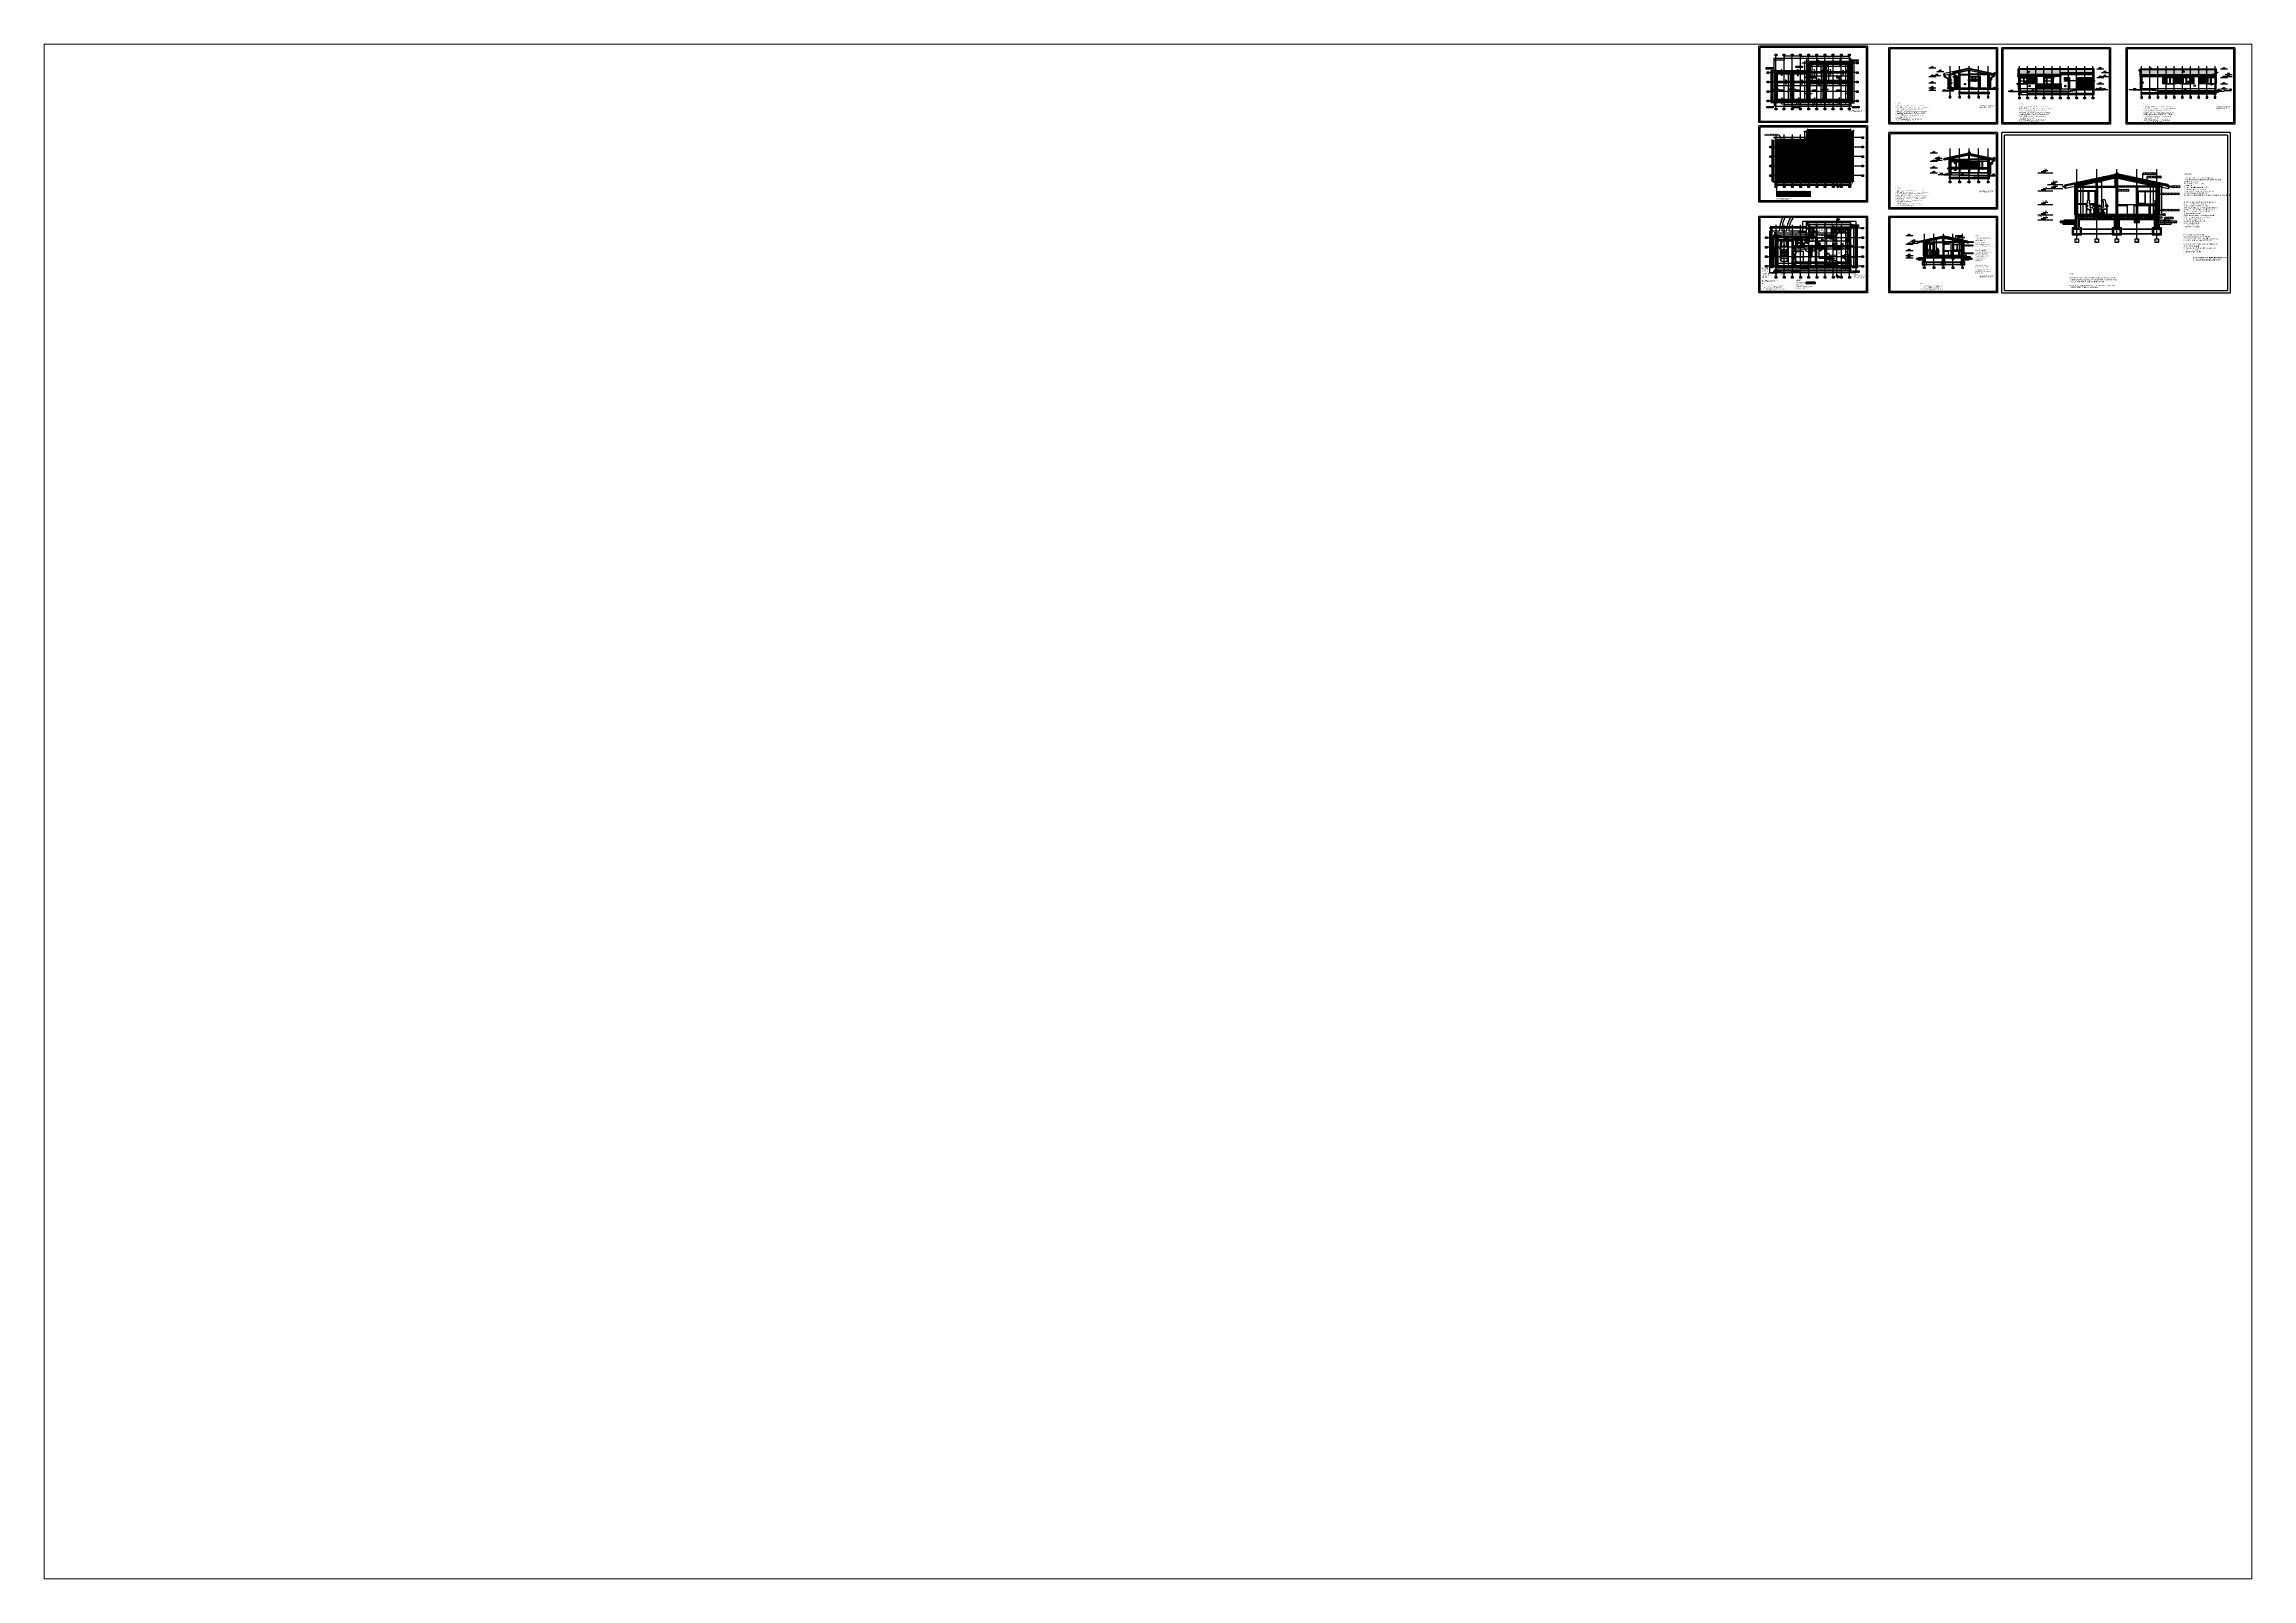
# Paper-space layout 'Layout1' of a CAD drawing. Header units: millimetres. Extents: x 1.12 to 10.11, y 0.78 to 7.02.
# The model-space entities are those that its viewports show. They can reach past a viewport. Long polylines and large blocks are cut down to what shows.
import ezdxf

# ---------------------------------------------------------------- set-up
doc = ezdxf.new("R2010")
doc.units = ezdxf.units.MM
doc.header["$MEASUREMENT"] = 0
doc.linetypes.add('DASHED2', pattern=[0.375, 0.25, -0.125])
doc.layers.get('Defpoints').update_dxf_attribs({"color": 210, "lineweight": 0})
for name, color, linetype, lineweight in [('cote', 10, 'Continuous', 9), ('FINE', 41, 'Continuous', 5), ('HASURI', 251, 'Continuous', 0), ('MOBILIER', 142, 'Continuous', 5)]:
    doc.layers.add(name, color=color, linetype=linetype, lineweight=lineweight)
doc.layers.add('MOBILA', color=142, linetype='Continuous')
doc.styles.add('1pe200', font='arial.ttf', dxfattribs={"height": 55})
doc.styles.add('NICU', font='ARIALN.TTF')
doc.styles.get("Standard").update_dxf_attribs({"font": 'arial.ttf', "height": 10})
doc.styles.add('Stilul meu', font='arial.ttf', dxfattribs={"height": 21})
doc.dimstyles.new('1-50', dxfattribs={"dimtxt": 15, "dimasz": 12, "dimexe": 5, "dimexo": 0, "dimgap": 2.5, "dimtad": 1, "dimdec": 0, "dimzin": 1, "dimdsep": 46, "dimtxsty": 'NICU', "dimcen": 2.5, "dimclrd": 256, "dimclre": 256, "dimclrt": 256, "dimadec": 0, "dimazin": 0, "dimtfac": 1, "dimtdec": 0, "dimtofl": 0, "dimtmove": 1, "dimatfit": 3, "dimfxl": 5, "dimtolj": 1, "dimtzin": 3, "dimlwd": -1, "dimlwe": -1, "dimarcsym": 0})
doc.dimstyles.get("Standard").update_dxf_attribs({"dimscale": 1.3, "dimtxt": 35, "dimasz": 3, "dimexe": 10, "dimexo": 20, "dimgap": 2.5, "dimtad": 1, "dimdsep": 46, "dimtxsty": 'Standard', "dimblk": 'DOT', "dimcen": 3, "dimazin": 0, "dimtfac": 1, "dimtofl": 0, "dimtmove": 0, "dimatfit": 3, "dimldrblk": 'DOT', "dimfxl": 0.18, "dimtolj": 1, "dimtzin": 0, "dimlwe": -1, "dimarcsym": 0})
pattern_1 = [(180, (32309.276, -13234.483), (-63.75, -30), [15, -12.5, 17.5, -7.5, 22.5, -10]), (180, (32294.276, -13235.733), (-63.75, -30), [12.5, -47.5, 10, -15]), (180, (32264.276, -13232.608), (-63.75, -30), [7.5, -77.5]), (270, (32309.276, -13234.483), (21.25, -30), [28.75, -91.25]), (270, (32294.276, -13234.483), (21.25, -30), [28.125, -91.875]), (270, (32281.776, -13234.483), (21.25, -30), [26.25, -93.75]), (270, (32264.276, -13232.608), (21.25, -30), [28.75, -91.25]), (270, (32256.776, -13232.608), (21.25, -30), [28.75, -91.25]), (270, (32234.276, -13234.483), (21.25, -30), [27.5, -92.5])]
pattern_2 = [(180, (31501.795, -11692.68), (-38.25, -18), [9, -7.5, 10.5, -4.5, 13.5, -6]), (180, (31492.795, -11693.43), (-38.25, -18), [7.5, -28.5, 6, -9]), (180, (31474.795, -11691.556), (-38.25, -18), [4.5, -46.5]), (270, (31501.795, -11692.68), (12.75, -18), [17.25, -54.75]), (270, (31492.795, -11692.68), (12.75, -18), [16.875, -55.125]), (270, (31485.295, -11692.68), (12.75, -18), [15.75, -56.25]), (270, (31474.795, -11691.556), (12.75, -18), [17.25, -54.75]), (270, (31470.295, -11691.556), (12.75, -18), [17.25, -54.75]), (270, (31456.795, -11692.68), (12.75, -18), [16.5, -55.5])]
pattern_3 = [(45, (32559.4508, -11650.7628), (-1.76776695, 1.76776695), [])]
pattern_4 = [(95, (32309.276, -13234.483), (27.5776, 23.140354), [3.75, -41.25]), (40, (32309.276, -13234.483), (-31.49961, 21.68841), [3, -33]), (145.4514, (32311.575, -13232.555), (-3.92197, 44.828764), [3.18701, -35.057106]), (91.1842, (32302.205, -13227.41), (43.58465, 31.88069), [5.625, -61.875]), (141.6356, (32305.84, -13224.755), (-1.39495, 67.48558), [4.78051, -52.58565]), (36.1842, (32302.205, -13227.41), (-1.395, 67.48558), [4.5, -49.5]), (66, (32307.51, -13225.644), (35.33858, 6.869124), [3.75, -41.25]), (11, (32307.51, -13225.644), (-17.03543, 34.24042), [3, -33]), (116.4514, (32310.454, -13225.072), (18.30318, 41.10953), [3.18701, -35.057106]), (82.5, (32309.276, -13234.483), (-11.339659, 12.199491), [0, -32.6, 0, -33.5, 0, -33.125]), (52.5, (32309.276, -13234.483), (-4.643647, 23.245472), [0, -19.1, 0, -31.85, 0, -12.625]), (12.5, (32301.392, -13242.367), (19.670908, 18.076038), [0, -12.5, 0, -39, 0, -51.75]), (2.5, (32297.857, -13245.903), (17.0795, 24.15799), [0, -16.25, 0, -25.9, 0, -36.75])]
pattern_5 = [(45, (19729.376, -12358.0077), (-3.71673, 3.71673), [])]
pattern_6 = [(95, (19203.385, -15687.78), (57.9819, 48.6526), [7.88437, -86.72812]), (40, (19203.385, -15687.78), (-66.22793, 45.59988), [6.3075, -69.3825]), (145.4514, (19208.216, -15683.726), (-8.24595, 94.25248), [6.70069, -73.70756]), (91.1842, (19188.52, -15672.91), (91.63673, 67.02915), [11.82656, -130.0922]), (141.6356, (19196.15, -15667.33), (-2.9329, 141.88844), [10.05103, -110.56133]), (36.1842, (19188.52, -15672.91), (-2.933, 141.88844), [9.46125, -104.07375]), (66, (19199.67, -15669.196), (74.29936, 14.44233), [7.88437, -86.72812]), (11, (19199.67, -15669.2), (-35.817, 71.99049), [6.3075, -69.3825]), (116.4514, (19205.86, -15667.99), (38.48244, 86.43279), [6.70069, -73.70756]), (82.5, (19203.385, -15687.78), (-23.841634, 25.64943), [0, -68.5415, 0, -70.43375, 0, -69.64531]), (52.5, (19203.385, -15687.78), (-9.76327, 48.873606), [0, -40.15775, 0, -66.964625, 0, -26.54406]), (12.5, (19186.808, -15704.357), (41.358085, 38.00487), [0, -26.28125, 0, -81.9975, 0, -108.804375]), (2.5, (19179.374, -15711.79), (35.90965, 50.792175), [0, -34.165625, 0, -54.45475, 0, -77.266875])]

# ---------------------------------------------------------------- blocks, each defined once
blk = doc.blocks.new('A$C441A0C92')
at = {"layer": 'MOBILIER', "linetype": 'Continuous', "ltscale": 0.2}
for p, q in [((-145, 0), (0, 0)), ((0, 0), (0, -74)), ((-155, -10), (-155, -52)), ((-150, -57), (-145, -57)), ((-147, -57), (-147, -64)), ((-140, -19), (-140, -21)), ((-140, -19), (-140, -52)), ((-140, -21), (0, -21)), ((-140, -21), (-90, -21)), ((-137, -74), (0, -74)), ((-137, -74), (0, -74)), ((0, -14), (-135, -14)), ((-135, -14), (-95, -14)), ((-120, -100), (-120, -197)), ((-22, -100), (-120, -100)), ((-120, -197), (-22, -197)), ((-113, -93), (-111, -81)), ((-112, -94), (-113, -93)), ((-112, -95), (-112, -94)), ((-109, -96), (-112, -95)), ((-111, -81), (-107, -70)), ((-110, -91), (-108, -84)), ((-109, -93), (-110, -91)), ((-105, -94), (-109, -93)), ((-104, -97), (-109, -96)), ((-108, -79), (-106, -76)), ((-107, -80), (-108, -79)), ((-108, -84), (-105, -84)), ((-107, -70), (-103, -60)), ((-105, -82), (-107, -80)), ((-106, -76), (-104, -69)), ((-102, -82), (-105, -82)), ((-105, -84), (-104, -85)), ((-104, -89), (-105, -91)), ((-105, -91), (-105, -92)), ((-105, -92), (-105, -94)), ((-104, -69), (-101, -62)), ((-104, -85), (-104, -88)), ((-104, -88), (-104, -89)), ((-103, -95), (-104, -97)), ((-103, -60), (-100, -55)), ((-102, -92), (-103, -95)), ((-100, -77), (-102, -82)), ((-101, -88), (-102, -92)), ((-101, -62), (-98, -55)), ((-95, -70), (-101, -88)), ((-100, -55), (-98, -49)), ((-99, -72), (-100, -74)), ((-100, -74), (-100, -77)), ((-98, -70), (-99, -72)), ((-98, -49), (-94, -44)), ((-98, -55), (-94, -48)), ((-97, -68), (-98, -70)), ((-93, -63), (-97, -68)), ((-94, -78), (-95, -70)), ((-94, -44), (-90, -39)), ((-94, -48), (-89, -41)), ((-94, -84), (-94, -78)), ((-92, -98), (-94, -84)), ((-88, -59), (-93, -63)), ((-91, -111), (-92, -98)), ((-91, -65), (-86, -61)), ((-91, -72), (-91, -65)), ((-88, -74), (-91, -72)), ((-91, -76), (-88, -77)), ((-91, -82), (-91, -76)), ((-91, -83), (-91, -82)), ((-91, -90), (-91, -83)), ((-90, -97), (-91, -90)), ((-90, -124), (-91, -111)), ((-90, -39), (-88, -37)), ((-89, -104), (-90, -97)), ((-88, -129), (-90, -124)), ((-89, -41), (-79, -37)), ((-88, -112), (-89, -104)), ((-89, -136), (-88, -129)), ((-83, -143), (-89, -136)), ((-88, -37), (-85, -36)), ((-78, -57), (-88, -59)), ((-84, -76), (-88, -74)), ((-88, -77), (-84, -79)), ((-86, -114), (-88, -112)), ((-87, -125), (-87, -117)), ((-87, -117), (-84, -117)), ((-86, -126), (-87, -125)), ((-86, -61), (-77, -60)), ((-81, -116), (-86, -114)), ((-83, -128), (-86, -126)), ((-86, -134), (-85, -131)), ((-86, -135), (-86, -134)), ((-84, -138), (-86, -135)), ((-85, -36), (-79, -35)), ((-85, -131), (-84, -132)), ((-75, -77), (-84, -76)), ((-84, -79), (-76, -80)), ((-84, -117), (-77, -120)), ((-84, -132), (-82, -132)), ((-81, -140), (-84, -138)), ((-80, -129), (-83, -128)), ((-80, -144), (-83, -143)), ((-82, -132), (-79, -132)), ((-80, -117), (-81, -116)), ((-79, -141), (-81, -140)), ((-76, -114), (-80, -117)), ((-79, -128), (-80, -129)), ((-76, -144), (-80, -144)), ((-79, -35), (-74, -34)), ((-79, -37), (-78, -39)), ((-78, -39), (-79, -44)), ((-79, -44), (-79, -48)), ((-79, -48), (-78, -57)), ((-77, -120), (-79, -128)), ((-79, -132), (-79, -141)), ((-77, -60), (-74, -63)), ((-76, -43), (-75, -40)), ((-76, -46), (-76, -43)), ((-76, -51), (-76, -46)), ((-76, -52), (-76, -51)), ((-76, -54), (-76, -52)), ((-75, -56), (-76, -54)), ((-76, -80), (-72, -80)), ((-70, -87), (-76, -114)), ((-75, -121), (-76, -129)), ((-76, -129), (-76, -133)), ((-76, -133), (-76, -136)), ((-76, -136), (-75, -139)), ((-75, -139), (-76, -141)), ((-76, -141), (-76, -143)), ((-76, -143), (-76, -144)), ((-75, -40), (-71, -37)), ((-73, -59), (-75, -56)), ((-67, -78), (-75, -77)), ((-74, -112), (-75, -121)), ((-74, -34), (-68, -35)), ((-74, -63), (-72, -64)), ((-72, -103), (-74, -112)), ((-71, -61), (-73, -59)), ((-72, -64), (-70, -64)), ((-72, -80), (-69, -80)), ((-69, -95), (-72, -103)), ((-71, -37), (-65, -38)), ((-68, -61), (-71, -61)), ((-70, 0), (-70, -74)), ((-70, -64), (-67, -64)), ((-68, -86), (-70, -87)), ((-69, -80), (-62, -80)), ((-66, -102), (-69, -95)), ((-68, -35), (-63, -35)), ((-65, -60), (-68, -61)), ((-59, -117), (-68, -86)), ((-67, -64), (-65, -63)), ((-62, -78), (-67, -78)), ((-64, -109), (-66, -102)), ((-65, -38), (-63, -39)), ((-64, -58), (-65, -60)), ((-65, -63), (-63, -63)), ((-63, -56), (-64, -58)), ((-63, -112), (-64, -109)), ((-63, -35), (-57, -36)), ((-63, -39), (-61, -45)), ((-62, -54), (-63, -56)), ((-63, -63), (-61, -59)), ((-62, -116), (-63, -112)), ((-61, -49), (-62, -54)), ((-58, -78), (-62, -78)), ((-62, -80), (-55, -80)), ((-62, -119), (-62, -116)), ((-62, -123), (-62, -119)), ((-61, -141), (-62, -123)), ((-61, -45), (-61, -49)), ((-61, -59), (-53, -59)), ((-60, -158), (-61, -141)), ((-55, -165), (-60, -158)), ((-59, -39), (-53, -40)), ((-58, -44), (-59, -39)), ((-59, -56), (-58, -48)), ((-59, -57), (-59, -56)), ((-52, -58), (-59, -57)), ((-59, -118), (-59, -117)), ((-58, -141), (-59, -118)), ((-58, -48), (-58, -44)), ((-53, -77), (-58, -78)), ((-55, -145), (-58, -141)), ((-57, -36), (-46, -39)), ((-57, -156), (-57, -148)), ((-57, -148), (-55, -148)), ((-57, -157), (-57, -156)), ((-55, -160), (-57, -157)), ((-55, -80), (-52, -80)), ((-53, -146), (-55, -145)), ((-55, -148), (-50, -149)), ((-52, -159), (-55, -160)), ((-53, -165), (-55, -165)), ((-53, -40), (-50, -41)), ((-53, -59), (-49, -64)), ((-49, -76), (-53, -77)), ((-49, -144), (-53, -146)), ((-50, -162), (-53, -165)), ((-41, -67), (-52, -58)), ((-52, -80), (-48, -79)), ((-51, -156), (-52, -159)), ((-50, -154), (-51, -156)), ((-50, -41), (-47, -42)), ((-50, -149), (-50, -151)), ((-50, -151), (-50, -154)), ((-49, -160), (-50, -162)), ((-49, -64), (-48, -74)), ((-48, -74), (-49, -76)), ((-48, -135), (-49, -144)), ((-48, -158), (-49, -160)), ((-48, -79), (-47, -95)), ((-47, -127), (-48, -135)), ((-46, -141), (-48, -147)), ((-48, -147), (-47, -151)), ((-47, -154), (-48, -158)), ((-47, -42), (-42, -48)), ((-47, -95), (-46, -111)), ((-46, -119), (-47, -127)), ((-47, -151), (-47, -154)), ((-46, -39), (-29, -63)), ((-46, -68), (-45, -78)), ((-43, -70), (-46, -68)), ((-46, -111), (-46, -119)), ((-45, -136), (-46, -141)), ((-45, -78), (-45, -88)), ((-45, -88), (-44, -107)), ((-44, -127), (-45, -136)), ((-44, -107), (-44, -117)), ((-44, -117), (-44, -127)), ((-41, -89), (-43, -70)), ((-43, -94), (-42, -92)), ((-42, -96), (-43, -94)), ((-42, -48), (-38, -54)), ((-42, -92), (-41, -89)), ((-40, -96), (-42, -96)), ((-40, -72), (-41, -67)), ((-39, -76), (-40, -72)), ((-39, -100), (-40, -96)), ((-38, -86), (-39, -76)), ((-39, -91), (-36, -89)), ((-39, -92), (-39, -91)), ((-37, -95), (-39, -92)), ((-39, -92), (-39, -92)), ((-28, -99), (-39, -100)), ((-38, -54), (-35, -60)), ((-35, -86), (-38, -86)), ((-33, -97), (-37, -95)), ((-36, -89), (-34, -89)), ((-35, -60), (-31, -67)), ((-32, -86), (-35, -86)), ((-34, -89), (-32, -91)), ((-32, -91), (-33, -97)), ((-31, -67), (-32, -86)), ((-29, -63), (-29, -72)), ((-29, -72), (-28, -72)), ((-28, -72), (-28, -99)), ((-22, -197), (-22, -100)), ((0, -212), (0, -74)), ((74, -74), (0, -74)), ((74, -144), (0, -144)), ((17, -222), (10, -222)), ((17, -224), (17, -219)), ((55, -214), (22, -214)), ((64, -229), (22, -229)), ((53, -214), (53, -74)), ((60, -74), (60, -209)), ((74, -219), (74, -74))]:
    blk.add_line(p, q, dxfattribs=at)
for centre, radius, start, end in [((0, -74), 74.5, 0, 90), ((-145, -10), 10, 90, 180), ((-150, -52), 5, 180, 270), ((-137, -64), 10, 180, 270), ((-145, -52), 5, 270, 0), ((-135, -19), 5, 90, 180), ((-135, -19), 5, 90, 180), ((0, -74), 60, 0, 90), ((0, -74), 53.2, 0, 90), ((10, -212), 10, 180, 270), ((22, -219), 5, 90, 180), ((22, -224), 5, 180, 270), ((55, -209), 5, 270, 0), ((64, -219), 10, 270, 0)]:
    blk.add_arc(centre, radius, start, end, dxfattribs=at)
blk = doc.blocks.new('A$C3E240D1F')
at = {"layer": 'MOBILIER', "ltscale": 10}
for p, q in [((-21, 20), (-47, 20)), ((-21, 18), (-47, 18)), ((-21, -20), (-21, 20)), ((-17, 17), (-21, 17)), ((-17, -18), (-17, 18)), ((-2, 20), (-15, 20)), ((-11, 10), (-11, 20)), ((-6, 10), (-11, 10)), ((-6, 10), (-6, 20)), ((0, -18), (0, 18)), ((-21, -18), (-47, -18)), ((-21, -20), (-47, -20)), ((-17, -17), (-21, -17)), ((-2, -20), (-15, -20))]:
    blk.add_line(p, q, dxfattribs=at)
for centre, radius, start, end in [((-47, 0), 20, 90, 270), ((-47, 0), 18, 90, 270), ((-15, 18), 2, 90, 180), ((-2, 18), 2, 0, 90), ((-15, -18), 2, 180, 270), ((-2, -18), 2, 270, 0)]:
    blk.add_arc(centre, radius, start, end, dxfattribs=at)
blk = doc.blocks.new('A$C650D1CBC')
at = {"layer": 'FINE', "ltscale": 10}
for p, q in [((-10, 4), (10, 4)), ((0, 14), (0, -6))]:
    blk.add_line(p, q, dxfattribs=at)
at = {"layer": 'FINE', "lineweight": 20, "ltscale": 10}
blk.add_lwpolyline([(-5, 9), (5, 9), (5, -1), (-5, -1)], close=True, dxfattribs=at)
at = {"layer": 'FINE', "ltscale": 10}
for points, knots in [([(-5, 2), (-4, 3), (-2, 2), (-2, 6), (-2, 8), (-2, 9)], [2.649188, 2.649188, 2.649188, 2.649188, 5.843083, 7.906763, 11.745308, 11.745308, 11.745308, 11.745308]), ([(-5, 4), (-5, 4), (-3, 3), (-4, 7), (-4, 9), (-4, 9)], [3.558814, 3.558814, 3.558814, 3.558814, 4.605087, 8.251638, 10.366264, 10.366264, 10.366264, 10.366264]), ([(-3, -1), (-3, 0), (-3, 1), (2, 1), (-1, 5), (1, 8), (2, 9), (2, 9)], [0.943845, 0.943845, 0.943845, 0.943845, 2.215731, 5.816212, 9.175962, 12.828078, 13.92348, 13.92348, 13.92348, 13.92348]), ([(-2, -1), (-1, 0), (1, 0), (2, 2), (2, 5), (4, 2), (5, 3), (5, 4)], [1.820916, 1.820916, 1.820916, 1.820916, 4.849694, 6.48117, 8.275205, 9.881994, 11.948743, 11.948743, 11.948743, 11.948743])]:
    blk.add_open_spline(points, degree=3, knots=knots, dxfattribs=at)
blk = doc.blocks.new('A$C036C63DA')
at = {"layer": 'FINE', "ltscale": 10}
for p, q in [((-15, 0), (15, 0)), ((0, 15), (0, -15))]:
    blk.add_line(p, q, dxfattribs=at)
for points in [[(-5, 5), (5, 5), (5, -5), (-5, -5)], [(-4.5, 4.5), (4.5, 4.5), (4.5, -4.5), (-4.5, -4.5)]]:
    blk.add_lwpolyline(points, close=True, dxfattribs=at)
blk = doc.blocks.new('A$C48C61F15')
for p, q in [((-147, 63), (-147, 97)), ((-144, 100), (-106, 100)), ((-144, 60), (-106, 60)), ((-103, 63), (-103, 97)), ((-95, 92), (-95, -89)), ((-95, 46), (-78, 34)), ((-3, 95), (-92, 95)), ((0, 92), (0, -92)), ((92, 95), (3, 95)), ((95, 46), (78, 34)), ((95, -89), (95, 92)), ((103, 63), (103, 97)), ((144, 100), (106, 100)), ((144, 60), (106, 60)), ((147, 63), (147, 97)), ((-89, -95), (-3, -95)), ((3, -95), (89, -95))]:
    blk.add_line(p, q)
blk.add_lwpolyline([(-100, 100), (-100, -100), (100, -100), (100, 100), (-100, 100)])
for centre, radius, start, end in [((-144, 97), 3, 90, 180), ((-144, 63), 3, 180, 270), ((-106, 97), 3, 0, 90), ((-106, 63), 3, 270, 0), ((-92, 92), 3, 90, 180), ((83, -251), 346, 103.8967, 120.9651), ((120, -181), 292, 114.2267, 132.6366), ((-3, 92), 3, 0, 90), ((3, 92), 3, 90, 180), ((-120, -181), 292, 47.3634, 65.7733), ((-83, -251), 346, 59.035, 76.1033), ((92, 92), 3, 0, 90), ((106, 97), 3, 90, 180), ((106, 63), 3, 180, 270), ((144, 97), 3, 0, 90), ((144, 63), 3, 270, 0), ((-89, -89), 6, 180, 270), ((-3, -92), 3, 270, 0), ((3, -92), 3, 180, 270), ((89, -89), 6, 270, 0)]:
    blk.add_arc(centre, radius, start, end)
blk = doc.blocks.new('A$C30B25B59')
at = {"layer": 'MOBILIER', "linetype": 'Continuous', "ltscale": 0.2}
for p, q in [((-42, 42), (-67, 42)), ((-42, 37), (-67, 37)), ((-42, 32), (-67, 32)), ((-42, 27), (-67, 27)), ((-42, 17), (-67, 17)), ((-42, 12), (-67, 12)), ((-42, 7), (-67, 7)), ((-42, 2), (-67, 2)), ((-42, -3), (-67, -3))]:
    blk.add_line(p, q, dxfattribs=at)
for points in [[(56, 52), (-72, 52), (-72, -8), (56, -8), (56, 52)], [(7, 32), (7, 32), (4, 32), (4, 47), (7, 47), (7, 32)]]:
    blk.add_lwpolyline(points, dxfattribs=at)
for points in [[(3, 32), (3, 7, -0.414214), (-7, -3), (-27, -3, -0.414214), (-37, 7), (-37, 32, -0.414214), (-27, 42), (-7, 42, -0.414214), (3, 32)], [(6, 43), (-5, 43, -0.414214), (-7, 45), (-7, 46, -0.414214), (-5, 48), (19, 48, -0.414214), (21, 46), (21, 45, -0.414214), (19, 43), (6, 43)], [(50, 32), (50, 7, -0.414214), (40, -3), (20, -3, -0.365938), (8, 7), (8, 32, -0.365938), (20, 42), (40, 42, -0.414214), (50, 32)]]:
    blk.add_lwpolyline(points, format="xyb", dxfattribs=at)
for centre, radius in [((-4, 34), 2.98), ((-2, 46), 2.09), ((16, 46), 2.09), ((18, 34), 2.98)]:
    blk.add_circle(centre, radius, dxfattribs=at)
blk = doc.blocks.new('A$C483C5700')
at = {"layer": 'MOBILIER', "linetype": 'Continuous', "ltscale": 0.2}
for p, q in [((-43, 37), (17, 37)), ((-43, -23), (-43, 37)), ((-42, 36), (16, 36)), ((-42, -22), (-42, 36)), ((-37, 23), (11, 23)), ((-28, 31), (-28, -17)), ((0, 31), (0, -17)), ((16, 36), (16, -22)), ((17, 37), (17, -23)), ((17, -23), (-43, -23)), ((16, -22), (-42, -22)), ((-37, -7), (11, -7))]:
    blk.add_line(p, q, dxfattribs=at)
for centre, radius in [((-28, -7), 6.59), ((-28, 23), 4.26), ((0, -7), 6.59), ((0, 23), 2.78)]:
    blk.add_circle(centre, radius, dxfattribs=at)
blk = doc.blocks.new('LAV_IS')
for p, q in [((0, 56), (-43, 56)), ((0, -56), (0, 56)), ((0, -56), (-43, -56))]:
    blk.add_line(p, q)
blk.add_lwpolyline([(-39, 0, 0.059913), (-38, -9, 0.073396), (-35, -17, 0.106806), (-29, -23, 0.1544), (-22, -25, 0.1544), (-15, -23, 0.106806), (-10, -17, 0.073396), (-6, -9, 0.059913), (-5, 0, 0.059913), (-6, 9, 0.073396), (-10, 17, 0.106806), (-15, 23, 0.1544), (-22, 25, 0.1544), (-29, 23, 0.106806), (-35, 17, 0.073396), (-38, 9, 0.059913), (-39, 0)], format="xyb")
blk.add_circle((-13, 0), 2.5)
blk.add_arc((249, -1), 297, 168.893, 190.5976)
blk = doc.blocks.new('A$C5BD2380B')
at = {"layer": 'MOBILA', "ltscale": 10}
for q in [(0, 80), (80, 0)]:
    blk.add_line((0, 0), q, dxfattribs=at)
blk.add_arc((0, 0), 80, 0, 90, dxfattribs=at)
blk = doc.blocks.new('_Dot')
at = {"color": 0, "linetype": 'ByBlock', "lineweight": -2}
blk.add_line((-0.5, 0), (-1, 0), dxfattribs=at)
at = {"color": 0, "linetype": 'ByBlock', "const_width": 0.5}
blk.add_lwpolyline([(-0.25, 0, 1), (0.25, 0, 1)], format="xyb", close=True, dxfattribs=at)
blk = doc.blocks.new('*D13')
at = {"color": 0, "ltscale": 10, "transparency": 16777216}
for p, q in [((45040, -9782), (45040, -9751)), ((45218, -9782), (45218, -9751))]:
    blk.add_line(p, q, dxfattribs=at)
at = {"color": 0, "linetype": 'ByBlock', "lineweight": -2, "ltscale": 10, "transparency": 16777216}
blk.add_line((45044, -9764), (45214, -9764), dxfattribs=at)
at = {"layer": 'Defpoints', "color": 0, "ltscale": 10, "transparency": 16777216}
for p in [(45040, -9808), (45218, -9764), (45218, -9808)]:
    blk.add_point(p, dxfattribs=at)
at = {"color": 0, "lineweight": -2, "ltscale": 10, "transparency": 16777216, "xscale": 3.9, "yscale": 3.9, "zscale": 3.9, "rotation": 180}
blk.add_blockref('_Dot', (45040, -9764), dxfattribs=at)
at = {"color": 0, "lineweight": -2, "ltscale": 10, "transparency": 16777216, "xscale": 3.9, "yscale": 3.9, "zscale": 3.9}
blk.add_blockref('_Dot', (45218, -9764), dxfattribs=at)
at = {"color": 0, "ltscale": 10, "transparency": 16777216, "insert": (45129, -9755), "char_height": 10, "attachment_point": 5}
blk.add_mtext('\\A1;177.5', dxfattribs=at)
blk = doc.blocks.new('A$C54C70DF9')
at = {"layer": 'MOBILIER'}
for p, q in [((-82, 38), (-77, 36)), ((-77, 31), (-77, 32)), ((-73, 17), (-73, 21)), ((-67, 174), (-66, 181)), ((-66, 181), (-61, 182)), ((-61, 182), (-61, 175)), ((-52, 175), (-53, 173)), ((-47, 11), (-47, 8)), ((-44, 11), (-44, 8)), ((-40, 89), (-40, 86)), ((-40, 89), (-38, 89)), ((-40, 86), (-38, 86)), ((-38, 86), (-38, 89)), ((-25, 9), (-25, -43)), ((-12, 8), (-19, 8)), ((-19, 7), (-19, -6)), ((-14, 4), (-16, 4)), ((-16, 4), (-16, -6)), ((-15, 5), (-15, 6)), ((-15, 6), (-14, 6)), ((-14, 6), (-14, 5)), ((-14, -6), (-14, 4)), ((-11, -43), (-11, 9)), ((2, 86), (2, 89)), ((4, 89), (2, 89)), ((4, 86), (2, 86)), ((4, 89), (4, 86)), ((8, 11), (8, 8)), ((11, 11), (11, 8)), ((16, 175), (17, 173)), ((25, 182), (25, 175)), ((30, 181), (25, 182)), ((31, 174), (30, 181)), ((45, 38), (41, 36)), ((-78, -9), (-73, -9)), ((-55, -90), (18, -90)), ((-55, -116), (-51, -116)), ((-26, -97), (-52, -97)), ((-46, -206), (-46, -208)), ((-27, -26), (-27, -53)), ((-26, -118), (-26, -97)), ((-24, -8), (-24, -44)), ((-24, -36), (-13, -36)), ((-13, -43), (-24, -43)), ((-24, -44), (-12, -44)), ((-23, -7), (-18, -7)), ((-17, -6), (-19, -6)), ((-17, -6), (-17, -31)), ((-17, -31), (-17, -8)), ((-16, -6), (-13, -6)), ((-13, -31), (-13, -6)), ((-10, -97), (15, -97)), ((-10, -118), (-10, -97)), ((-9, -26), (-9, -53)), ((10, -206), (10, -208)), ((15, -116), (18, -116)), ((37, -9), (42, -9))]:
    blk.add_line(p, q, dxfattribs=at)
for points in [[(-86, 37), (-85, 37), (-84, 37), (-84, 40), (-84, 44), (-84, 46), (-84, 46), (-86, 47), (-86, 47), (-87, 46), (-89, 41), (-90, 40), (-91, 39), (-94, 37), (-96, 36), (-100, 33), (-101, 32), (-102, 29), (-102, 27), (-101, 27), (-100, 27), (-99, 27), (-94, 30), (-87, 33), (-86, 34), (-86, 34), (-86, 35), (-86, 36), (-87, 38), (-87, 39), (-86, 42)], [(-94, 37), (-94, 58), (-93, 112), (-93, 119), (-92, 122), (-92, 124), (-91, 127), (-90, 130), (-88, 151), (-86, 159), (-85, 163), (-82, 167), (-77, 172), (-67, 176)], [(-82, 50), (-84, 51), (-86, 52), (-93, 57), (-94, 58)], [(-93, -147), (-94, -59), (-94, 30)], [(58, 30), (58, -59), (57, -147), (57, -153), (56, -159), (56, -162), (55, -165), (53, -177), (51, -190), (48, -197), (44, -201), (34, -206), (19, -209), (-16, -213), (-20, -213), (-45, -211), (-64, -207), (-75, -204), (-80, -201), (-87, -190), (-89, -177), (-90, -169), (-91, -165), (-92, -162), (-92, -159), (-93, -153), (-93, -147)], [(-92, 118), (-92, 121), (-91, 124), (-89, 126), (-88, 132), (-85, 150), (-84, 157), (-81, 163), (-79, 167), (-73, 171), (-59, 175), (-54, 175), (-52, 175), (-51, 175)], [(50, 33), (50, -57), (47, -135), (46, -155), (43, -177), (42, -184), (40, -190), (36, -194), (33, -195), (12, -201), (-9, -203), (-27, -203), (-48, -201), (-69, -195), (-70, -195), (-74, -192), (-77, -186), (-79, -177), (-82, -149), (-85, -98), (-86, -57), (-87, 33)], [(-86, 159), (-85, 159), (-85, 159), (-84, 159), (-82, 164), (-80, 167), (-77, 170), (-67, 174), (-61, 175), (-53, 177), (-51, 177), (-49, 179)], [(-86, 47), (-86, 52), (-85, 91), (-82, 139), (-81, 153), (-79, 162), (-77, 165), (-73, 168), (-66, 170), (-58, 172), (-52, 173)], [(-84, 157), (-82, 158), (-81, 159), (-79, 162)], [(-79, 62), (-80, 62), (-81, 60), (-82, 56), (-82, 50), (-84, -6), (-83, -57), (-82, -99), (-81, -112), (-79, -128), (-76, -135), (-69, -143), (-64, -146), (-45, -152), (-22, -154), (-15, -154), (14, -151), (30, -145), (35, -142), (40, -135), (43, -125), (45, -112), (46, -99), (47, -57), (47, -26), (47, 29), (46, 50), (46, 54), (45, 60), (43, 63), (42, 65)], [(-18, -152), (-35, -151), (-52, -148), (-64, -144), (-70, -140), (-75, -133), (-78, -123), (-81, -99), (-82, -57), (-82, 4), (-82, 16), (-82, 38), (-81, 50)], [(-81, 68), (-80, 66), (-78, 65)], [(-65, 7), (-67, 5), (-67, 5), (-68, 5), (-68, 5), (-81, 50)], [(-79, -99), (-80, -93), (-81, -50), (-81, 16), (-80, 37)], [(44, 66), (42, 69), (39, 72), (36, 76), (33, 83), (31, 94), (21, 146), (17, 168), (16, 173), (15, 175), (13, 176), (11, 177), (-5, 179), (-14, 179), (-22, 179), (-31, 179), (-48, 177), (-49, 176), (-51, 175), (-52, 173), (-57, 146), (-67, 94), (-69, 84), (-72, 76), (-75, 72), (-80, 66)], [(27, 3), (27, 3), (28, 3), (29, 7), (30, 11), (42, 52), (43, 58), (43, 60), (43, 62), (43, 64), (42, 65), (40, 68), (28, 75), (0, 82), (-36, 82), (-64, 75), (-76, 68), (-78, 65), (-79, 62), (-80, 59), (-79, 56), (-78, 52), (-66, 11), (-65, 7), (-64, 4), (-64, 3), (-63, 3), (-63, 3), (-63, 3)], [(-78, 36), (-69, 3), (-68, 1), (-68, 1), (-67, 0), (-65, 1), (-61, 4), (-59, 5), (-49, 8), (-36, 9), (-23, 9), (-13, 9), (0, 9), (13, 8), (25, 4), (29, 1), (31, 0), (32, 1), (32, 1), (32, 3), (34, 8), (42, 36)], [(-77, 31), (-77, 27), (-77, 23), (-78, 6), (-78, -9), (-78, -50)], [(-74, 24), (-74, -7), (-74, -7), (-74, -7), (-74, -7), (-74, -7), (-74, -7), (-77, -7), (-77, -7), (-77, -7), (-77, -7), (-78, -7), (-78, 6), (-77, 6), (-77, 6), (-77, 6), (-77, 6), (-77, 6), (-74, 6), (-74, 6), (-74, 6), (-74, 6), (-74, 6)], [(-55, 171), (-71, 86), (-73, 80), (-75, 77)], [(-73, 17), (-73, -9), (-73, -37), (-73, -45), (-73, -48), (-73, -50), (-74, -51), (-75, -52)], [(-70, 8), (-72, 5), (-72, -1), (-72, -6), (-72, -9), (-71, -12), (-69, -15), (-67, -18), (-67, -20)], [(-66, 11), (-53, 15), (-37, 17), (-22, 18), (-14, 18), (17, 15), (30, 11)], [(-65, 7), (-55, 11), (-36, 13), (-24, 14), (-12, 14), (18, 11), (26, 9), (29, 7)], [(-61, 177), (-49, 179), (-32, 181), (-18, 182), (-4, 181), (13, 179), (25, 177)], [(-61, 4), (-61, 0), (-61, -5), (-61, -13), (-61, -19), (-60, -21)], [(11, 177), (12, 176), (13, 176), (14, 175), (14, 175), (14, 175), (14, 174), (13, 174), (12, 174), (11, 174), (-1, 176), (-15, 177), (-22, 177), (-35, 176), (-47, 174), (-49, 174), (-49, 174), (-50, 174), (-50, 175), (-50, 175), (-50, 175), (-49, 176), (-48, 177), (-48, 177)], [(-39, 9), (-38, 9), (-38, 9), (-38, 10), (-38, 11), (-39, 11), (-39, 11), (-44, 11), (-47, 11), (-49, 10), (-49, 10), (-49, 10), (-49, 9), (-49, 8), (-49, 8), (-49, 8)], [(-36, 9), (-36, 0), (-36, -7), (-36, -11), (-36, -15), (-36, -19), (-36, -20), (-37, -21)], [(-28, 9), (-26, 5), (-25, 1), (-26, -9), (-26, -11), (-29, -15), (-30, -20)], [(-18, -152), (-1, -151), (16, -148), (28, -144), (34, -140), (39, -133), (42, -123), (44, -99), (46, -57), (46, 4), (46, 16), (45, 38), (45, 50)], [(-8, 9), (-10, 5), (-11, 1), (-10, -9), (-10, -11), (-7, -15), (-6, -20)], [(0, 9), (0, 0), (0, -7), (0, -11), (0, -15), (0, -19), (0, -20), (1, -21)], [(3, 9), (2, 9), (2, 9), (2, 10), (2, 11), (2, 11), (3, 11), (8, 11), (11, 11), (13, 10), (13, 10), (13, 10), (13, 9), (13, 8), (13, 8), (13, 8)], [(50, 159), (49, 159), (49, 159), (48, 159), (46, 164), (44, 167), (40, 170), (31, 174), (25, 175), (17, 177), (15, 177), (13, 179)], [(56, 118), (56, 121), (55, 124), (53, 126), (52, 132), (49, 150), (48, 157), (45, 163), (42, 167), (37, 171), (23, 175), (18, 175), (16, 175), (15, 175)], [(50, 47), (50, 52), (49, 91), (46, 139), (44, 153), (43, 162), (41, 165), (37, 168), (30, 170), (22, 172), (16, 173)], [(19, 171), (35, 86), (37, 80), (39, 77)], [(25, 4), (25, 0), (25, -5), (25, -13), (25, -19), (24, -21)], [(29, 7), (31, 5), (31, 5), (31, 5), (32, 5), (45, 50)], [(58, 37), (58, 58), (56, 112), (56, 119), (56, 122), (56, 124), (55, 127), (54, 130), (51, 151), (50, 159), (48, 163), (46, 167), (41, 172), (30, 176)], [(34, 8), (35, 5), (36, -1), (36, -6), (35, -9), (35, -12), (32, -15), (31, -18), (31, -20)], [(37, 17), (37, -9), (37, -37), (37, -45), (37, -48), (37, -50), (38, -51), (39, -52)], [(38, 20), (38, -7), (38, -7), (38, -7), (38, -7), (38, -7), (38, -7), (41, -7), (41, -7), (41, -7), (41, -7), (41, -7), (41, 6), (41, 6), (41, 6), (41, 6), (41, 6), (41, 6), (38, 6), (38, 6), (38, 6), (38, 6), (38, 6)], [(41, 31), (41, 27), (41, 23), (42, 6), (42, -9), (42, -50)], [(45, 68), (44, 66), (42, 65)], [(48, 157), (46, 158), (44, 159), (43, 162)], [(43, -99), (44, -93), (45, -50), (44, 16), (44, 37)], [(46, 50), (48, 51), (50, 52), (56, 57), (58, 58)], [(50, 37), (49, 37), (48, 37), (48, 40), (47, 44), (48, 46), (48, 46), (49, 47), (50, 47), (51, 46), (53, 41), (54, 40), (55, 39), (58, 37), (60, 36), (64, 33), (65, 32), (66, 29), (65, 27), (65, 27), (64, 27), (63, 27), (58, 30), (50, 33), (50, 34), (50, 34), (50, 35), (50, 36), (51, 38), (51, 39), (50, 42)], [(-83, -57), (-84, -57), (-86, -57), (-94, -59)], [(57, -147), (56, -152), (55, -155), (54, -159), (53, -165), (52, -173), (50, -182), (48, -191), (45, -198), (40, -202), (33, -204), (12, -209), (-10, -211), (-26, -211), (-48, -209), (-69, -204), (-76, -202), (-81, -198), (-84, -191), (-88, -173), (-90, -159), (-91, -155), (-92, -152), (-93, -147)], [(-90, -36), (-90, -39), (-91, -39), (-91, -47), (-90, -47), (-90, -51)], [(-90, -36), (-90, -36), (-89, -37), (-89, -39), (-89, -47), (-89, -49), (-89, -50), (-89, -50), (-90, -51)], [(-85, -98), (-79, -99), (-77, -101), (-77, -101), (-76, -101), (-68, -101), (-68, -100), (-68, -100), (-68, -91)], [(-83, -99), (-81, -117), (-79, -131), (-75, -140), (-71, -144), (-68, -146), (-58, -150), (-47, -153), (-37, -155), (0, -155), (11, -153), (22, -150), (35, -144), (39, -140), (43, -131), (45, -117), (47, -99)], [(-81, -50), (-80, -50), (-77, -50), (-76, -50), (-76, -50), (-76, -50), (-76, -50), (-75, -51), (-75, -51), (-75, -52), (-74, -52), (-74, -53), (-73, -56)], [(-80, -93), (-76, -91), (-76, -91), (-75, -91), (-68, -91), (-65, -91), (-64, -91), (-63, -91), (-62, -93), (-62, -99), (-60, -116), (-59, -117), (-59, -118), (-58, -118), (-56, -119), (-26, -121), (-10, -121), (20, -119), (22, -118), (23, -117), (24, -114), (26, -99), (26, -94), (26, -92), (27, -91), (27, -91), (29, -91), (39, -91), (40, -91), (40, -91), (44, -93)], [(-78, -50), (-78, -51), (-77, -51), (-77, -51), (-78, -56), (-79, -59), (-79, -60), (-79, -62), (-78, -62), (-77, -63), (-76, -64), (-74, -64), (-73, -63), (-72, -63)], [(-75, -57), (-73, -56), (-71, -54), (-71, -54), (-57, -54), (-26, -54), (-18, -53), (21, -54), (33, -54), (34, -54), (36, -54), (37, -55)], [(-72, -58), (-72, -59), (-73, -59)], [(-72, -58), (-67, -70), (-63, -80), (-61, -93), (-58, -114), (-58, -114), (-58, -115), (-57, -116), (-56, -116), (-55, -116)], [(-72, -61), (-71, -66), (-68, -74), (-65, -81), (-64, -86), (-64, -87)], [(-64, -87), (-66, -83), (-68, -79), (-70, -75), (-71, -70), (-72, -66), (-72, -61)], [(-69, -201), (-69, -195), (-71, -144)], [(-61, -47), (-63, -47), (-65, -47), (-66, -46), (-67, -45), (-68, -39), (-69, -29), (-70, -23), (-70, -21), (-70, -20), (-69, -20), (-68, -20), (-67, -20), (-65, -21), (-63, -23), (-62, -24), (-62, -26), (-62, -27), (-62, -30), (-62, -32), (-61, -35), (-61, -37), (-61, -40)], [(-68, -86), (-66, -88), (-65, -89), (-64, -89), (-63, -89), (-62, -90), (-61, -91), (-57, -109)], [(-61, -40), (-65, -41), (-65, -40), (-66, -40), (-67, -39), (-67, -39)], [(-32, -21), (-37, -21), (-60, -21), (-65, -21)], [(-63, -80), (-61, -81), (-58, -83), (-56, -86), (-55, -90), (-54, -105), (-55, -117)], [(-62, -26), (-49, -26), (-47, -26), (-35, -26)], [(-35, -26), (-36, -27), (-37, -28), (-42, -28), (-47, -28), (-49, -28), (-60, -28), (-61, -27), (-62, -26)], [(-37, -37), (-41, -37), (-56, -37), (-61, -37)], [(-38, -46), (-40, -46), (-57, -46), (-59, -46)], [(-57, -54), (-58, -55), (-57, -59), (-57, -67), (-55, -90)], [(-41, -41), (-40, -42), (-41, -42), (-42, -42), (-56, -42), (-56, -42), (-57, -42), (-57, -41)], [(-57, -67), (-45, -68), (-31, -68), (-26, -67)], [(-55, -90), (-53, -92), (-52, -95), (-52, -97), (-51, -99), (-51, -105), (-51, -117)], [(-51, -105), (-29, -105), (-7, -105), (15, -105)], [(-51, -116), (-26, -118), (-10, -118), (15, -116)], [(-36, -47), (-34, -47), (-32, -47), (-31, -46), (-30, -44), (-28, -34), (-27, -25), (-27, -22), (-28, -21), (-28, -20), (-29, -20), (-29, -20), (-30, -20), (-32, -21), (-34, -23), (-35, -24), (-35, -26), (-35, -29), (-35, -30), (-35, -33), (-36, -34), (-36, -35), (-36, -37), (-37, -40)], [(-37, -40), (-33, -41), (-32, -40), (-30, -39), (-30, -39)], [(-26, -54), (-26, -56), (-26, -67), (-26, -77), (-26, -86), (-26, -90)], [(-26, -97), (-26, -97), (-26, -96), (-25, -96), (-24, -96), (-12, -96), (-11, -96), (-10, -96), (-10, -97)], [(-12, -44), (-12, -7)], [(-10, -54), (-11, -56), (-10, -67), (-10, -77), (-10, -86), (-10, -90)], [(21, -67), (9, -68), (-5, -68), (-10, -67)], [(0, -47), (-2, -47), (-4, -47), (-5, -46), (-6, -44), (-8, -34), (-9, -25), (-9, -22), (-9, -21), (-8, -20), (-7, -20), (-7, -20), (-6, -20), (-4, -21), (-2, -23), (-1, -24), (-1, -26), (-1, -29), (-1, -30), (-1, -33), (0, -34), (0, -35), (0, -37), (0, -40)], [(0, -40), (-3, -41), (-4, -40), (-6, -39), (-6, -39)], [(-4, -21), (1, -21), (24, -21), (29, -21)], [(26, -26), (12, -26), (11, -26), (-1, -26)], [(-1, -26), (0, -27), (1, -28), (6, -28), (11, -28), (12, -28), (24, -28), (25, -27), (26, -26)], [(0, -37), (5, -37), (20, -37), (25, -37)], [(2, -46), (4, -46), (21, -46), (23, -46)], [(5, -41), (4, -42), (5, -42), (6, -42), (20, -42), (20, -42), (21, -42), (21, -41)], [(18, -90), (17, -92), (16, -95), (15, -97), (15, -99), (15, -105), (15, -117)], [(21, -54), (21, -55), (21, -59), (21, -67), (18, -90)], [(35, -58), (31, -70), (27, -80), (25, -93), (22, -114), (22, -114), (22, -115), (21, -116), (20, -116), (18, -116)], [(27, -80), (24, -81), (22, -83), (20, -86), (19, -90), (18, -105), (18, -117)], [(32, -86), (30, -88), (28, -89), (27, -89), (27, -89), (26, -90), (25, -91), (21, -109)], [(25, -47), (27, -47), (29, -47), (30, -46), (31, -45), (32, -39), (33, -29), (34, -23), (34, -21), (33, -20), (33, -20), (32, -20), (31, -20), (29, -21), (27, -23), (26, -24), (26, -26), (26, -27), (26, -30), (26, -32), (25, -35), (25, -37), (25, -40)], [(25, -40), (29, -41), (29, -40), (30, -40), (31, -39), (31, -39)], [(36, -61), (35, -66), (33, -71), (31, -77), (29, -81), (28, -84), (27, -87)], [(28, -87), (30, -83), (32, -79), (35, -73), (36, -66), (36, -61)], [(49, -98), (43, -99), (41, -101), (40, -101), (40, -101), (32, -101), (32, -100), (32, -100), (32, -91)], [(33, -201), (33, -195), (35, -144)], [(35, -58), (36, -59), (37, -59)], [(42, -50), (41, -51), (41, -51), (41, -51), (42, -56), (43, -59), (43, -60), (43, -62), (42, -62), (41, -63), (40, -64), (38, -64), (37, -63), (36, -63)], [(45, -50), (44, -50), (41, -50), (40, -50), (40, -50), (40, -50), (40, -50), (39, -51), (39, -51), (39, -52), (38, -52), (38, -53), (37, -56)], [(37, -56), (38, -56), (39, -57)], [(47, -57), (48, -57), (50, -57), (58, -59)], [(54, -36), (54, -36), (53, -37), (52, -39), (52, -47), (53, -49), (53, -50), (53, -50), (54, -51)], [(54, -36), (54, -39), (55, -39), (55, -47), (54, -47), (54, -51)]]:
    blk.add_lwpolyline(points, dxfattribs=at)
for points in [[(-82, -152), (-81, -164), (-82, -166), (-82, -167), (-83, -167), (-85, -167), (-86, -167), (-86, -165), (-87, -153), (-87, -152), (-87, -151), (-86, -151), (-84, -150), (-83, -151), (-83, -151)], [(-13, -208), (10, -206), (33, -201), (41, -197), (45, -192), (47, -185), (47, -183), (48, -181), (48, -181), (49, -182), (49, -184), (47, -190), (43, -198), (40, -200), (31, -203), (19, -206), (10, -208), (-9, -210), (-15, -210), (-21, -210), (-35, -209), (-55, -206), (-67, -203), (-76, -200), (-79, -198), (-83, -192), (-84, -187), (-85, -184), (-85, -182), (-84, -181), (-84, -181), (-83, -183), (-83, -185), (-82, -189), (-79, -194), (-74, -199), (-69, -201), (-61, -203), (-46, -206), (-24, -208)], [(-77, -56), (-72, -60), (-72, -60), (-72, -60), (-72, -61), (-73, -62), (-73, -63), (-75, -63), (-76, -63), (-77, -63), (-78, -62), (-79, -61), (-79, -60), (-79, -59), (-78, -58), (-78, -57), (-77, -56)], [(-36, -47), (-36, -48), (-37, -49), (-38, -49), (-39, -49), (-40, -50), (-57, -50), (-59, -49), (-60, -49), (-61, -49), (-61, -48), (-61, -47), (-61, -44), (-61, -42), (-60, -41), (-60, -40), (-59, -40), (-53, -40), (-44, -40), (-38, -40), (-38, -40), (-37, -41), (-36, -42), (-36, -45)], [(0, -47), (0, -48), (1, -49), (2, -49), (3, -49), (4, -50), (21, -50), (23, -49), (24, -49), (25, -49), (25, -48), (25, -47), (25, -44), (25, -42), (24, -41), (24, -40), (23, -40), (17, -40), (8, -40), (2, -40), (2, -40), (1, -41), (0, -42), (0, -45)], [(40, -56), (36, -60), (36, -60), (36, -60), (36, -61), (36, -62), (37, -63), (38, -63), (40, -63), (41, -63), (42, -62), (43, -61), (43, -60), (42, -59), (42, -58), (41, -57), (41, -56)]]:
    blk.add_lwpolyline(points, close=True, dxfattribs=at)
for centre, radius, start, end in [((750, 72), 831, 173.5401, 180.2668), ((-19, 7), 0.828, 90.0002, 180), ((-12, 9), 0.463, 270, 0), ((-786, 72), 831, 359.7332, 6.4599), ((-24, -43), 1.17, 180, 268.5518), ((-23, -8), 0.673, 98.7358, 180), ((-24, -36), 0.447, 90, 180), ((-24, -43), 0.447, 180, 270), ((-19, -6), 0.621, 180, 270), ((-18, -8), 0.673, 0, 90.1135), ((-17, -6), 0.604, 268.6797, 359.9998), ((-13, -6), 0.604, 180.0002, 272.5157), ((-13, -36), 0.447, 0, 90), ((-13, -43), 0.447, 270, 0), ((-12, -8), 0.666, 61.6794, 178.5025), ((-12, -43), 0.91, 270, 0)]:
    blk.add_arc(centre, radius, start, end, dxfattribs=at)
at = {"layer": 'MOBILIER', "extrusion": (0, 0, -1)}
for centre, start_param, end_param in [((-27, 178), 1.570796326792669, 7.853981633972255), ((-21, 178), 1.570796326795044, 7.85398163397463), ((-15, 178), 1.570796326795567, 7.853981633975153), ((-9, 178), 1.570796326795567, 7.853981633975153)]:
    blk.add_ellipse(centre, major_axis=(3.98, 0.01), ratio=0.285275, start_param=start_param, end_param=end_param, dxfattribs=at)
blk = doc.blocks.new('A$C43602A0B')
at = {"layer": 'MOBILIER', "ltscale": 10}
for p, q in [((-60, 55), (0, 55)), ((-60, 54), (0, 54)), ((-60, 0), (0, 0))]:
    blk.add_line(p, q, dxfattribs=at)
for points in [[(-60, 55), (-60, 60), (0, 60), (0, 55)], [(0, 54), (0, 0), (-60, 0), (-60, 54)], [(-59, 54), (-59, 55)], [(-1, 55), (-1, 54)]]:
    blk.add_lwpolyline(points, dxfattribs=at)
blk = doc.blocks.new('*D20')
at = {"color": 0, "ltscale": 10, "transparency": 16777216}
for p, q in [((45218, -9782), (45218, -9751)), ((45371, -9794), (45371, -9751))]:
    blk.add_line(p, q, dxfattribs=at)
at = {"color": 0, "linetype": 'ByBlock', "lineweight": -2, "ltscale": 10, "transparency": 16777216}
blk.add_line((45222, -9764), (45368, -9764), dxfattribs=at)
at = {"layer": 'Defpoints', "color": 0, "ltscale": 10, "transparency": 16777216}
for p in [(45218, -9808), (45371, -9764), (45371, -9820)]:
    blk.add_point(p, dxfattribs=at)
at = {"color": 0, "lineweight": -2, "ltscale": 10, "transparency": 16777216, "xscale": 3.9, "yscale": 3.9, "zscale": 3.9, "rotation": 180}
blk.add_blockref('_Dot', (45218, -9764), dxfattribs=at)
at = {"color": 0, "lineweight": -2, "ltscale": 10, "transparency": 16777216, "xscale": 3.9, "yscale": 3.9, "zscale": 3.9}
blk.add_blockref('_Dot', (45371, -9764), dxfattribs=at)
at = {"color": 0, "ltscale": 10, "transparency": 16777216, "char_height": 10, "attachment_point": 5}
for s, insert in [('\\A1;153.75', (45295, -9755)), ('\\A1;120', (45295, -9772))]:
    blk.add_mtext(s, dxfattribs=dict(at, insert=insert))
blk = doc.blocks.new('*D21')
at = {"color": 0, "linetype": 'ByBlock', "lineweight": -2, "ltscale": 10, "transparency": 16777216}
for p, q in [((45368, -9764), (45364, -9764)), ((45387, -9764), (45430, -9764))]:
    blk.add_line(p, q, dxfattribs=at)
at = {"color": 0, "ltscale": 10, "transparency": 16777216}
for p, q in [((45371, -9794), (45371, -9751)), ((45383, -9794), (45383, -9751))]:
    blk.add_line(p, q, dxfattribs=at)
at = {"layer": 'Defpoints', "color": 0, "ltscale": 10, "transparency": 16777216}
for p in [(45371, -9820), (45383, -9764), (45383, -9820)]:
    blk.add_point(p, dxfattribs=at)
at = {"color": 0, "lineweight": -2, "ltscale": 10, "transparency": 16777216, "xscale": 3.9, "yscale": 3.9, "zscale": 3.9}
blk.add_blockref('_Dot', (45371, -9764), dxfattribs=at)
at = {"color": 0, "lineweight": -2, "ltscale": 10, "transparency": 16777216, "xscale": 3.9, "yscale": 3.9, "zscale": 3.9, "rotation": 180}
blk.add_blockref('_Dot', (45383, -9764), dxfattribs=at)
at = {"color": 0, "ltscale": 10, "transparency": 16777216, "insert": (45410, -9755), "char_height": 10, "attachment_point": 5}
blk.add_mtext('\\A1;11.25', dxfattribs=at)
blk = doc.blocks.new('*D22')
at = {"color": 0, "linetype": 'ByBlock', "lineweight": -2, "ltscale": 10, "transparency": 16777216}
for p, q in [((44603, -9764), (44599, -9764)), ((44620, -9764), (44644, -9764))]:
    blk.add_line(p, q, dxfattribs=at)
at = {"color": 0, "ltscale": 10, "transparency": 16777216}
for p, q in [((44606, -9799), (44606, -9751)), ((44616, -9772), (44616, -9751))]:
    blk.add_line(p, q, dxfattribs=at)
at = {"layer": 'Defpoints', "color": 0, "ltscale": 10, "transparency": 16777216}
for p in [(44606, -9825), (44616, -9764), (44616, -9798)]:
    blk.add_point(p, dxfattribs=at)
at = {"color": 0, "lineweight": -2, "ltscale": 10, "transparency": 16777216, "xscale": 3.9, "yscale": 3.9, "zscale": 3.9}
blk.add_blockref('_Dot', (44606, -9764), dxfattribs=at)
at = {"color": 0, "lineweight": -2, "ltscale": 10, "transparency": 16777216, "xscale": 3.9, "yscale": 3.9, "zscale": 3.9, "rotation": 180}
blk.add_blockref('_Dot', (44616, -9764), dxfattribs=at)
at = {"color": 0, "ltscale": 10, "transparency": 16777216, "insert": (44634, -9755), "char_height": 10, "attachment_point": 5}
blk.add_mtext('\\A1;10', dxfattribs=at)
blk = doc.blocks.new('*D23')
at = {"color": 0, "ltscale": 10, "transparency": 16777216}
for p, q in [((44616, -9799), (44616, -9751)), ((44756, -9772), (44756, -9751))]:
    blk.add_line(p, q, dxfattribs=at)
at = {"color": 0, "linetype": 'ByBlock', "lineweight": -2, "ltscale": 10, "transparency": 16777216}
blk.add_line((44620, -9764), (44752, -9764), dxfattribs=at)
at = {"layer": 'Defpoints', "color": 0, "ltscale": 10, "transparency": 16777216}
for p in [(44616, -9825), (44756, -9764), (44756, -9798)]:
    blk.add_point(p, dxfattribs=at)
at = {"color": 0, "lineweight": -2, "ltscale": 10, "transparency": 16777216, "xscale": 3.9, "yscale": 3.9, "zscale": 3.9, "rotation": 180}
blk.add_blockref('_Dot', (44616, -9764), dxfattribs=at)
at = {"color": 0, "lineweight": -2, "ltscale": 10, "transparency": 16777216, "xscale": 3.9, "yscale": 3.9, "zscale": 3.9}
blk.add_blockref('_Dot', (44756, -9764), dxfattribs=at)
at = {"color": 0, "ltscale": 10, "transparency": 16777216, "insert": (44686, -9755), "char_height": 10, "attachment_point": 5}
blk.add_mtext('\\A1;139.83', dxfattribs=at)
blk = doc.blocks.new('*D24')
at = {"color": 0, "linetype": 'ByBlock', "lineweight": -2, "ltscale": 10, "transparency": 16777216}
for p, q in [((44752, -9764), (44748, -9764)), ((44770, -9764), (44794, -9764))]:
    blk.add_line(p, q, dxfattribs=at)
at = {"color": 0, "ltscale": 10, "transparency": 16777216}
for p, q in [((44756, -9799), (44756, -9751)), ((44766, -9772), (44766, -9751))]:
    blk.add_line(p, q, dxfattribs=at)
at = {"layer": 'Defpoints', "color": 0, "ltscale": 10, "transparency": 16777216}
for p in [(44756, -9825), (44766, -9764), (44766, -9798)]:
    blk.add_point(p, dxfattribs=at)
at = {"color": 0, "lineweight": -2, "ltscale": 10, "transparency": 16777216, "xscale": 3.9, "yscale": 3.9, "zscale": 3.9}
blk.add_blockref('_Dot', (44756, -9764), dxfattribs=at)
at = {"color": 0, "lineweight": -2, "ltscale": 10, "transparency": 16777216, "xscale": 3.9, "yscale": 3.9, "zscale": 3.9, "rotation": 180}
blk.add_blockref('_Dot', (44766, -9764), dxfattribs=at)
at = {"color": 0, "ltscale": 10, "transparency": 16777216, "insert": (44784, -9755), "char_height": 10, "attachment_point": 5}
blk.add_mtext('\\A1;10', dxfattribs=at)
blk = doc.blocks.new('*D25')
at = {"color": 0, "ltscale": 10, "transparency": 16777216}
for p, q in [((44766, -9799), (44766, -9751)), ((44906, -9799), (44906, -9751))]:
    blk.add_line(p, q, dxfattribs=at)
at = {"color": 0, "linetype": 'ByBlock', "lineweight": -2, "ltscale": 10, "transparency": 16777216}
blk.add_line((44770, -9764), (44902, -9764), dxfattribs=at)
at = {"layer": 'Defpoints', "color": 0, "ltscale": 10, "transparency": 16777216}
for p in [(44766, -9825), (44906, -9764), (44906, -9825)]:
    blk.add_point(p, dxfattribs=at)
at = {"color": 0, "lineweight": -2, "ltscale": 10, "transparency": 16777216, "xscale": 3.9, "yscale": 3.9, "zscale": 3.9, "rotation": 180}
blk.add_blockref('_Dot', (44766, -9764), dxfattribs=at)
at = {"color": 0, "lineweight": -2, "ltscale": 10, "transparency": 16777216, "xscale": 3.9, "yscale": 3.9, "zscale": 3.9}
blk.add_blockref('_Dot', (44906, -9764), dxfattribs=at)
at = {"color": 0, "ltscale": 10, "transparency": 16777216, "insert": (44836, -9755), "char_height": 10, "attachment_point": 5}
blk.add_mtext('\\A1;140', dxfattribs=at)
blk = doc.blocks.new('*D26')
at = {"color": 0, "linetype": 'ByBlock', "lineweight": -2, "ltscale": 10, "transparency": 16777216}
for p, q in [((44902, -9764), (44898, -9764)), ((44920, -9764), (44944, -9764))]:
    blk.add_line(p, q, dxfattribs=at)
at = {"color": 0, "ltscale": 10, "transparency": 16777216}
for p, q in [((44906, -9799), (44906, -9751)), ((44916, -9799), (44916, -9751))]:
    blk.add_line(p, q, dxfattribs=at)
at = {"layer": 'Defpoints', "color": 0, "ltscale": 10, "transparency": 16777216}
for p in [(44906, -9825), (44916, -9764), (44916, -9825)]:
    blk.add_point(p, dxfattribs=at)
at = {"color": 0, "lineweight": -2, "ltscale": 10, "transparency": 16777216, "xscale": 3.9, "yscale": 3.9, "zscale": 3.9}
blk.add_blockref('_Dot', (44906, -9764), dxfattribs=at)
at = {"color": 0, "lineweight": -2, "ltscale": 10, "transparency": 16777216, "xscale": 3.9, "yscale": 3.9, "zscale": 3.9, "rotation": 180}
blk.add_blockref('_Dot', (44916, -9764), dxfattribs=at)
at = {"color": 0, "ltscale": 10, "transparency": 16777216, "insert": (44934, -9755), "char_height": 10, "attachment_point": 5}
blk.add_mtext('\\A1;10', dxfattribs=at)
blk = doc.blocks.new('*D27')
at = {"color": 0, "ltscale": 10, "transparency": 16777216}
for p, q in [((44916, -9746), (44916, -9751)), ((45040, -9782), (45040, -9751))]:
    blk.add_line(p, q, dxfattribs=at)
at = {"color": 0, "linetype": 'ByBlock', "lineweight": -2, "ltscale": 10, "transparency": 16777216}
blk.add_line((44920, -9764), (45036, -9764), dxfattribs=at)
at = {"layer": 'Defpoints', "color": 0, "ltscale": 10, "transparency": 16777216}
for p in [(44916, -9772), (45040, -9764), (45040, -9808)]:
    blk.add_point(p, dxfattribs=at)
at = {"color": 0, "lineweight": -2, "ltscale": 10, "transparency": 16777216, "xscale": 3.9, "yscale": 3.9, "zscale": 3.9, "rotation": 180}
blk.add_blockref('_Dot', (44916, -9764), dxfattribs=at)
at = {"color": 0, "lineweight": -2, "ltscale": 10, "transparency": 16777216, "xscale": 3.9, "yscale": 3.9, "zscale": 3.9}
blk.add_blockref('_Dot', (45040, -9764), dxfattribs=at)
at = {"color": 0, "ltscale": 10, "transparency": 16777216, "insert": (44978, -9755), "char_height": 10, "attachment_point": 5}
blk.add_mtext('\\A1;123.92', dxfattribs=at)
blk = doc.blocks.new('*D53')
at = {"ltscale": 10, "transparency": 16777216}
for p, q in [((43978, -7525), (43978, -7560)), ((43990, -7555), (43996, -7555)), ((44008, -7525), (44008, -7560))]:
    blk.add_line(p, q, dxfattribs=at)
for points in [[(43990, -7553), (43990, -7557), (43978, -7555)], [(43996, -7553), (43996, -7557), (44008, -7555)]]:
    blk.add_solid(points, dxfattribs=at)
at = {"layer": 'Defpoints', "color": 0, "ltscale": 10, "transparency": 16777216}
for p in [(43978, -7525), (44008, -7525), (44008, -7555)]:
    blk.add_point(p, dxfattribs=at)
at = {"ltscale": 10, "transparency": 16777216, "insert": (43993, -7545), "char_height": 15, "attachment_point": 5, "style": 'NICU'}
blk.add_mtext('\\A1;30', dxfattribs=at)
blk = doc.blocks.new('*D54')
at = {"ltscale": 10, "transparency": 16777216}
for p, q in [((44008, -7464), (44008, -7499)), ((44020, -7494), (44146, -7494)), ((44158, -7525), (44158, -7489))]:
    blk.add_line(p, q, dxfattribs=at)
for points in [[(44020, -7492), (44020, -7496), (44008, -7494)], [(44146, -7492), (44146, -7496), (44158, -7494)]]:
    blk.add_solid(points, dxfattribs=at)
at = {"layer": 'Defpoints', "color": 0, "ltscale": 10, "transparency": 16777216}
for p in [(44008, -7464), (44158, -7494), (44158, -7525)]:
    blk.add_point(p, dxfattribs=at)
at = {"ltscale": 10, "transparency": 16777216, "insert": (44083, -7484), "char_height": 15, "attachment_point": 5, "style": 'NICU'}
blk.add_mtext('\\A1;150', dxfattribs=at)
blk = doc.blocks.new('*D55')
at = {"ltscale": 10, "transparency": 16777216}
for p, q in [((44158, -7525), (44158, -7560)), ((44170, -7555), (44296, -7555)), ((44308, -7525), (44308, -7560))]:
    blk.add_line(p, q, dxfattribs=at)
for points in [[(44170, -7553), (44170, -7557), (44158, -7555)], [(44296, -7553), (44296, -7557), (44308, -7555)]]:
    blk.add_solid(points, dxfattribs=at)
at = {"layer": 'Defpoints', "color": 0, "ltscale": 10, "transparency": 16777216}
for p in [(44158, -7525), (44308, -7525), (44308, -7555)]:
    blk.add_point(p, dxfattribs=at)
at = {"ltscale": 10, "transparency": 16777216, "insert": (44233, -7545), "char_height": 15, "attachment_point": 5, "style": 'NICU'}
blk.add_mtext('\\A1;150', dxfattribs=at)
blk = doc.blocks.new('*D56')
at = {"ltscale": 10, "transparency": 16777216}
for p, q in [((44308, -7525), (44308, -7560)), ((44320, -7555), (44446, -7555)), ((44458, -7525), (44458, -7560))]:
    blk.add_line(p, q, dxfattribs=at)
for points in [[(44320, -7553), (44320, -7557), (44308, -7555)], [(44446, -7553), (44446, -7557), (44458, -7555)]]:
    blk.add_solid(points, dxfattribs=at)
at = {"layer": 'Defpoints', "color": 0, "ltscale": 10, "transparency": 16777216}
for p in [(44308, -7525), (44458, -7525), (44458, -7555)]:
    blk.add_point(p, dxfattribs=at)
at = {"ltscale": 10, "transparency": 16777216, "insert": (44383, -7545), "char_height": 15, "attachment_point": 5, "style": 'NICU'}
blk.add_mtext('\\A1;150', dxfattribs=at)
blk = doc.blocks.new('*D57')
at = {"ltscale": 10, "transparency": 16777216}
for p, q in [((44458, -7525), (44458, -7560)), ((44470, -7555), (44596, -7555)), ((44608, -7525), (44608, -7560))]:
    blk.add_line(p, q, dxfattribs=at)
for points in [[(44470, -7553), (44470, -7557), (44458, -7555)], [(44596, -7553), (44596, -7557), (44608, -7555)]]:
    blk.add_solid(points, dxfattribs=at)
at = {"layer": 'Defpoints', "color": 0, "ltscale": 10, "transparency": 16777216}
for p in [(44458, -7525), (44608, -7525), (44608, -7555)]:
    blk.add_point(p, dxfattribs=at)
at = {"ltscale": 10, "transparency": 16777216, "insert": (44533, -7545), "char_height": 15, "attachment_point": 5, "style": 'NICU'}
blk.add_mtext('\\A1;150', dxfattribs=at)
blk = doc.blocks.new('*D58')
at = {"ltscale": 10, "transparency": 16777216}
for p, q in [((44608, -7525), (44608, -7560)), ((44620, -7555), (44746, -7555)), ((44758, -7525), (44758, -7560))]:
    blk.add_line(p, q, dxfattribs=at)
for points in [[(44620, -7553), (44620, -7557), (44608, -7555)], [(44746, -7553), (44746, -7557), (44758, -7555)]]:
    blk.add_solid(points, dxfattribs=at)
at = {"layer": 'Defpoints', "color": 0, "ltscale": 10, "transparency": 16777216}
for p in [(44608, -7525), (44758, -7525), (44758, -7555)]:
    blk.add_point(p, dxfattribs=at)
at = {"ltscale": 10, "transparency": 16777216, "insert": (44683, -7545), "char_height": 15, "attachment_point": 5, "style": 'NICU'}
blk.add_mtext('\\A1;150', dxfattribs=at)
blk = doc.blocks.new('*D59')
at = {"ltscale": 10, "transparency": 16777216}
for p, q in [((44758, -7525), (44758, -7560)), ((44770, -7555), (44896, -7555)), ((44908, -7525), (44908, -7560))]:
    blk.add_line(p, q, dxfattribs=at)
for points in [[(44770, -7553), (44770, -7557), (44758, -7555)], [(44896, -7553), (44896, -7557), (44908, -7555)]]:
    blk.add_solid(points, dxfattribs=at)
at = {"layer": 'Defpoints', "color": 0, "ltscale": 10, "transparency": 16777216}
for p in [(44758, -7525), (44908, -7525), (44908, -7555)]:
    blk.add_point(p, dxfattribs=at)
at = {"ltscale": 10, "transparency": 16777216, "insert": (44833, -7545), "char_height": 15, "attachment_point": 5, "style": 'NICU'}
blk.add_mtext('\\A1;150', dxfattribs=at)
blk = doc.blocks.new('*D60')
at = {"ltscale": 10, "transparency": 16777216}
for p, q in [((44908, -7525), (44908, -7560)), ((44920, -7555), (45046, -7555)), ((45058, -7525), (45058, -7560))]:
    blk.add_line(p, q, dxfattribs=at)
for points in [[(44920, -7553), (44920, -7557), (44908, -7555)], [(45046, -7553), (45046, -7557), (45058, -7555)]]:
    blk.add_solid(points, dxfattribs=at)
at = {"layer": 'Defpoints', "color": 0, "ltscale": 10, "transparency": 16777216}
for p in [(44908, -7525), (45058, -7525), (45058, -7555)]:
    blk.add_point(p, dxfattribs=at)
at = {"ltscale": 10, "transparency": 16777216, "insert": (44983, -7545), "char_height": 15, "attachment_point": 5, "style": 'NICU'}
blk.add_mtext('\\A1;150', dxfattribs=at)
blk = doc.blocks.new('*D61')
at = {"ltscale": 10, "transparency": 16777216}
for p, q in [((45058, -7525), (45058, -7560)), ((45070, -7555), (45196, -7555)), ((45208, -7525), (45208, -7560))]:
    blk.add_line(p, q, dxfattribs=at)
for points in [[(45070, -7553), (45070, -7557), (45058, -7555)], [(45196, -7553), (45196, -7557), (45208, -7555)]]:
    blk.add_solid(points, dxfattribs=at)
at = {"layer": 'Defpoints', "color": 0, "ltscale": 10, "transparency": 16777216}
for p in [(45058, -7525), (45208, -7525), (45208, -7555)]:
    blk.add_point(p, dxfattribs=at)
at = {"ltscale": 10, "transparency": 16777216, "insert": (45133, -7545), "char_height": 15, "attachment_point": 5, "style": 'NICU'}
blk.add_mtext('\\A1;150', dxfattribs=at)
blk = doc.blocks.new('*D62')
at = {"ltscale": 10, "transparency": 16777216}
for p, q in [((45208, -7525), (45208, -7560)), ((45220, -7555), (45346, -7555)), ((45358, -7525), (45358, -7560))]:
    blk.add_line(p, q, dxfattribs=at)
for points in [[(45220, -7553), (45220, -7557), (45208, -7555)], [(45346, -7553), (45346, -7557), (45358, -7555)]]:
    blk.add_solid(points, dxfattribs=at)
at = {"layer": 'Defpoints', "color": 0, "ltscale": 10, "transparency": 16777216}
for p in [(45208, -7525), (45358, -7525), (45358, -7555)]:
    blk.add_point(p, dxfattribs=at)
at = {"ltscale": 10, "transparency": 16777216, "insert": (45283, -7545), "char_height": 15, "attachment_point": 5, "style": 'NICU'}
blk.add_mtext('\\A1;150', dxfattribs=at)
blk = doc.blocks.new('*D63')
at = {"ltscale": 10, "transparency": 16777216}
for p, q in [((45358, -7525), (45358, -7560)), ((45370, -7555), (45376, -7555)), ((45388, -7525), (45388, -7560))]:
    blk.add_line(p, q, dxfattribs=at)
for points in [[(45370, -7553), (45370, -7557), (45358, -7555)], [(45376, -7553), (45376, -7557), (45388, -7555)]]:
    blk.add_solid(points, dxfattribs=at)
at = {"layer": 'Defpoints', "color": 0, "ltscale": 10, "transparency": 16777216}
for p in [(45358, -7525), (45388, -7525), (45388, -7555)]:
    blk.add_point(p, dxfattribs=at)
at = {"ltscale": 10, "transparency": 16777216, "insert": (45373, -7545), "char_height": 15, "attachment_point": 5, "style": 'NICU'}
blk.add_mtext('\\A1;30', dxfattribs=at)
blk = doc.blocks.new('*D64')
at = {"ltscale": 10, "transparency": 16777216}
for p, q in [((43978, -7525), (43978, -7591)), ((43990, -7586), (45376, -7586)), ((45388, -7525), (45388, -7591))]:
    blk.add_line(p, q, dxfattribs=at)
for points in [[(43990, -7584), (43990, -7588), (43978, -7586)], [(45376, -7584), (45376, -7588), (45388, -7586)]]:
    blk.add_solid(points, dxfattribs=at)
at = {"layer": 'Defpoints', "color": 0, "ltscale": 10, "transparency": 16777216}
for p in [(43978, -7525), (45388, -7525), (45388, -7586)]:
    blk.add_point(p, dxfattribs=at)
at = {"ltscale": 10, "transparency": 16777216, "insert": (44683, -7576), "char_height": 15, "attachment_point": 5, "style": 'NICU'}
blk.add_mtext('\\A1;1410', dxfattribs=at)
blk = doc.blocks.new('*D65')
at = {"ltscale": 10, "transparency": 16777216}
for p, q in [((43978, -6940), (43978, -6731)), ((43990, -6736), (43996, -6736)), ((44008, -6736), (44008, -6731))]:
    blk.add_line(p, q, dxfattribs=at)
for points in [[(43990, -6734), (43990, -6738), (43978, -6736)], [(43996, -6734), (43996, -6738), (44008, -6736)]]:
    blk.add_solid(points, dxfattribs=at)
at = {"layer": 'Defpoints', "color": 0, "ltscale": 10, "transparency": 16777216}
for p in [(44008, -6736), (44008, -6736), (43978, -6940)]:
    blk.add_point(p, dxfattribs=at)
at = {"ltscale": 10, "transparency": 16777216, "insert": (43993, -6726), "char_height": 15, "attachment_point": 5, "style": 'NICU'}
blk.add_mtext('\\A1;30', dxfattribs=at)
blk = doc.blocks.new('*D66')
at = {"ltscale": 10, "transparency": 16777216}
for p, q in [((44008, -6736), (44008, -6731)), ((44020, -6736), (44146, -6736)), ((44158, -6665), (44158, -6741))]:
    blk.add_line(p, q, dxfattribs=at)
for points in [[(44020, -6734), (44020, -6738), (44008, -6736)], [(44146, -6734), (44146, -6738), (44158, -6736)]]:
    blk.add_solid(points, dxfattribs=at)
at = {"layer": 'Defpoints', "color": 0, "ltscale": 10, "transparency": 16777216}
for p in [(44008, -6736), (44158, -6665), (44158, -6736)]:
    blk.add_point(p, dxfattribs=at)
at = {"ltscale": 10, "transparency": 16777216, "insert": (44083, -6726), "char_height": 15, "attachment_point": 5, "style": 'NICU'}
blk.add_mtext('\\A1;150', dxfattribs=at)
blk = doc.blocks.new('*D67')
at = {"ltscale": 10, "transparency": 16777216}
for p, q in [((44158, -6665), (44158, -6660)), ((44170, -6665), (44296, -6665)), ((44308, -6665), (44308, -6660))]:
    blk.add_line(p, q, dxfattribs=at)
for points in [[(44170, -6663), (44170, -6667), (44158, -6665)], [(44296, -6663), (44296, -6667), (44308, -6665)]]:
    blk.add_solid(points, dxfattribs=at)
at = {"layer": 'Defpoints', "color": 0, "ltscale": 10, "transparency": 16777216}
for p in [(44158, -6665), (44308, -6665), (44308, -6665)]:
    blk.add_point(p, dxfattribs=at)
at = {"ltscale": 10, "transparency": 16777216, "insert": (44233, -6655), "char_height": 15, "attachment_point": 5, "style": 'NICU'}
blk.add_mtext('\\A1;150', dxfattribs=at)
blk = doc.blocks.new('*D68')
at = {"ltscale": 10, "transparency": 16777216}
for p, q in [((44308, -6665), (44308, -6660)), ((44320, -6665), (44446, -6665)), ((44458, -6670), (44458, -6660))]:
    blk.add_line(p, q, dxfattribs=at)
for points in [[(44320, -6663), (44320, -6667), (44308, -6665)], [(44446, -6663), (44446, -6667), (44458, -6665)]]:
    blk.add_solid(points, dxfattribs=at)
at = {"layer": 'Defpoints', "color": 0, "ltscale": 10, "transparency": 16777216}
for p in [(44308, -6665), (44458, -6665), (44458, -6670)]:
    blk.add_point(p, dxfattribs=at)
at = {"ltscale": 10, "transparency": 16777216, "insert": (44383, -6655), "char_height": 15, "attachment_point": 5, "style": 'NICU'}
blk.add_mtext('\\A1;150', dxfattribs=at)
blk = doc.blocks.new('*D69')
at = {"ltscale": 10, "transparency": 16777216}
for p, q in [((44458, -6670), (44458, -6675)), ((44470, -6670), (44596, -6670)), ((44608, -6670), (44608, -6675))]:
    blk.add_line(p, q, dxfattribs=at)
for points in [[(44470, -6668), (44470, -6672), (44458, -6670)], [(44596, -6668), (44596, -6672), (44608, -6670)]]:
    blk.add_solid(points, dxfattribs=at)
at = {"layer": 'Defpoints', "color": 0, "ltscale": 10, "transparency": 16777216}
for p in [(44458, -6670), (44608, -6670), (44608, -6670)]:
    blk.add_point(p, dxfattribs=at)
at = {"ltscale": 10, "transparency": 16777216, "insert": (44533, -6660), "char_height": 15, "attachment_point": 5, "style": 'NICU'}
blk.add_mtext('\\A1;150', dxfattribs=at)
blk = doc.blocks.new('*D70')
at = {"ltscale": 10, "transparency": 16777216}
for p, q in [((44608, -6670), (44608, -6675)), ((44620, -6670), (44746, -6670)), ((44758, -6670), (44758, -6675))]:
    blk.add_line(p, q, dxfattribs=at)
for points in [[(44620, -6668), (44620, -6672), (44608, -6670)], [(44746, -6668), (44746, -6672), (44758, -6670)]]:
    blk.add_solid(points, dxfattribs=at)
at = {"layer": 'Defpoints', "color": 0, "ltscale": 10, "transparency": 16777216}
for p in [(44608, -6670), (44758, -6670), (44758, -6670)]:
    blk.add_point(p, dxfattribs=at)
at = {"ltscale": 10, "transparency": 16777216, "insert": (44683, -6660), "char_height": 15, "attachment_point": 5, "style": 'NICU'}
blk.add_mtext('\\A1;150', dxfattribs=at)
blk = doc.blocks.new('*D71')
at = {"ltscale": 10, "transparency": 16777216}
for p, q in [((44758, -6670), (44758, -6675)), ((44770, -6670), (44896, -6670)), ((44908, -6670), (44908, -6675))]:
    blk.add_line(p, q, dxfattribs=at)
for points in [[(44770, -6668), (44770, -6672), (44758, -6670)], [(44896, -6668), (44896, -6672), (44908, -6670)]]:
    blk.add_solid(points, dxfattribs=at)
at = {"layer": 'Defpoints', "color": 0, "ltscale": 10, "transparency": 16777216}
for p in [(44758, -6670), (44908, -6670), (44908, -6670)]:
    blk.add_point(p, dxfattribs=at)
at = {"ltscale": 10, "transparency": 16777216, "insert": (44833, -6660), "char_height": 15, "attachment_point": 5, "style": 'NICU'}
blk.add_mtext('\\A1;150', dxfattribs=at)
blk = doc.blocks.new('*D72')
at = {"ltscale": 10, "transparency": 16777216}
for p, q in [((44908, -6670), (44908, -6675)), ((44920, -6670), (45046, -6670)), ((45058, -6670), (45058, -6675))]:
    blk.add_line(p, q, dxfattribs=at)
for points in [[(44920, -6668), (44920, -6672), (44908, -6670)], [(45046, -6668), (45046, -6672), (45058, -6670)]]:
    blk.add_solid(points, dxfattribs=at)
at = {"layer": 'Defpoints', "color": 0, "ltscale": 10, "transparency": 16777216}
for p in [(44908, -6670), (45058, -6670), (45058, -6670)]:
    blk.add_point(p, dxfattribs=at)
at = {"ltscale": 10, "transparency": 16777216, "insert": (44983, -6660), "char_height": 15, "attachment_point": 5, "style": 'NICU'}
blk.add_mtext('\\A1;150', dxfattribs=at)
blk = doc.blocks.new('*D73')
at = {"ltscale": 10, "transparency": 16777216}
for p, q in [((45058, -6670), (45058, -6675)), ((45070, -6670), (45196, -6670)), ((45208, -6670), (45208, -6675))]:
    blk.add_line(p, q, dxfattribs=at)
for points in [[(45070, -6668), (45070, -6672), (45058, -6670)], [(45196, -6668), (45196, -6672), (45208, -6670)]]:
    blk.add_solid(points, dxfattribs=at)
at = {"layer": 'Defpoints', "color": 0, "ltscale": 10, "transparency": 16777216}
for p in [(45058, -6670), (45208, -6670), (45208, -6670)]:
    blk.add_point(p, dxfattribs=at)
at = {"ltscale": 10, "transparency": 16777216, "insert": (45133, -6660), "char_height": 15, "attachment_point": 5, "style": 'NICU'}
blk.add_mtext('\\A1;150', dxfattribs=at)
blk = doc.blocks.new('*D74')
at = {"ltscale": 10, "transparency": 16777216}
for p, q in [((45208, -6670), (45208, -6675)), ((45220, -6670), (45346, -6670)), ((45358, -6670), (45358, -6675))]:
    blk.add_line(p, q, dxfattribs=at)
for points in [[(45220, -6668), (45220, -6672), (45208, -6670)], [(45346, -6668), (45346, -6672), (45358, -6670)]]:
    blk.add_solid(points, dxfattribs=at)
at = {"layer": 'Defpoints', "color": 0, "ltscale": 10, "transparency": 16777216}
for p in [(45208, -6670), (45358, -6670), (45358, -6670)]:
    blk.add_point(p, dxfattribs=at)
at = {"ltscale": 10, "transparency": 16777216, "insert": (45283, -6660), "char_height": 15, "attachment_point": 5, "style": 'NICU'}
blk.add_mtext('\\A1;150', dxfattribs=at)
blk = doc.blocks.new('*D75')
at = {"ltscale": 10, "transparency": 16777216}
for p, q in [((45358, -6736), (45358, -6741)), ((45370, -6736), (45376, -6736)), ((45388, -6765), (45388, -6731))]:
    blk.add_line(p, q, dxfattribs=at)
for points in [[(45370, -6734), (45370, -6738), (45358, -6736)], [(45376, -6734), (45376, -6738), (45388, -6736)]]:
    blk.add_solid(points, dxfattribs=at)
at = {"layer": 'Defpoints', "color": 0, "ltscale": 10, "transparency": 16777216}
for p in [(45358, -6736), (45388, -6736), (45388, -6765)]:
    blk.add_point(p, dxfattribs=at)
at = {"ltscale": 10, "transparency": 16777216, "insert": (45373, -6726), "char_height": 15, "attachment_point": 5, "style": 'NICU'}
blk.add_mtext('\\A1;30', dxfattribs=at)
blk = doc.blocks.new('*D76')
at = {"ltscale": 10, "transparency": 16777216}
for p, q in [((43978, -6735), (43978, -6700)), ((43990, -6705), (44566, -6705)), ((44578, -6765), (44578, -6700))]:
    blk.add_line(p, q, dxfattribs=at)
for points in [[(43990, -6703), (43990, -6707), (43978, -6705)], [(44566, -6703), (44566, -6707), (44578, -6705)]]:
    blk.add_solid(points, dxfattribs=at)
at = {"layer": 'Defpoints', "color": 0, "ltscale": 10, "transparency": 16777216}
for p in [(43978, -6735), (44578, -6705), (44578, -6765)]:
    blk.add_point(p, dxfattribs=at)
at = {"ltscale": 10, "transparency": 16777216, "insert": (44278, -6695), "char_height": 15, "attachment_point": 5, "style": 'NICU'}
blk.add_mtext('\\A1;600', dxfattribs=at)
blk = doc.blocks.new('*D77')
at = {"ltscale": 10, "transparency": 16777216}
for p, q in [((44578, -6765), (44578, -6700)), ((44590, -6705), (45376, -6705)), ((45388, -6765), (45388, -6700))]:
    blk.add_line(p, q, dxfattribs=at)
for points in [[(44590, -6703), (44590, -6707), (44578, -6705)], [(45376, -6703), (45376, -6707), (45388, -6705)]]:
    blk.add_solid(points, dxfattribs=at)
at = {"layer": 'Defpoints', "color": 0, "ltscale": 10, "transparency": 16777216}
for p in [(44578, -6765), (45388, -6705), (45388, -6765)]:
    blk.add_point(p, dxfattribs=at)
at = {"ltscale": 10, "transparency": 16777216, "insert": (44983, -6695), "char_height": 15, "attachment_point": 5, "style": 'NICU'}
blk.add_mtext('\\A1;810', dxfattribs=at)
blk = doc.blocks.new('*D78')
at = {"ltscale": 10, "transparency": 16777216}
for p, q in [((45388, -7495), (45423, -7495)), ((45388, -7525), (45423, -7525)), ((45418, -7513), (45418, -7507))]:
    blk.add_line(p, q, dxfattribs=at)
for points in [[(45416, -7507), (45420, -7507), (45418, -7495)], [(45416, -7513), (45420, -7513), (45418, -7525)]]:
    blk.add_solid(points, dxfattribs=at)
at = {"layer": 'Defpoints', "color": 0, "ltscale": 10, "transparency": 16777216}
for p in [(45388, -7495), (45388, -7525), (45418, -7495)]:
    blk.add_point(p, dxfattribs=at)
at = {"ltscale": 10, "transparency": 16777216, "insert": (45408, -7510), "char_height": 15, "attachment_point": 5, "rotation": 90, "style": 'NICU'}
blk.add_mtext('\\A1;30', dxfattribs=at)
blk = doc.blocks.new('*D79')
at = {"ltscale": 10, "transparency": 16777216}
for p, q in [((45388, -7495), (45423, -7495)), ((45418, -7320), (45413, -7320)), ((45418, -7483), (45418, -7332))]:
    blk.add_line(p, q, dxfattribs=at)
for points in [[(45416, -7332), (45420, -7332), (45418, -7320)], [(45416, -7483), (45420, -7483), (45418, -7495)]]:
    blk.add_solid(points, dxfattribs=at)
at = {"layer": 'Defpoints', "color": 0, "ltscale": 10, "transparency": 16777216}
for p in [(45388, -7495), (45418, -7320), (45418, -7320)]:
    blk.add_point(p, dxfattribs=at)
at = {"ltscale": 10, "transparency": 16777216, "insert": (45408, -7407), "char_height": 15, "attachment_point": 5, "rotation": 90, "style": 'NICU'}
blk.add_mtext('\\A1;175', dxfattribs=at)
blk = doc.blocks.new('*D80')
at = {"ltscale": 10, "transparency": 16777216}
for p, q in [((45418, -7145), (45413, -7145)), ((45418, -7308), (45418, -7157)), ((45337, -7320), (45423, -7320))]:
    blk.add_line(p, q, dxfattribs=at)
for points in [[(45416, -7157), (45420, -7157), (45418, -7145)], [(45416, -7308), (45420, -7308), (45418, -7320)]]:
    blk.add_solid(points, dxfattribs=at)
at = {"layer": 'Defpoints', "color": 0, "ltscale": 10, "transparency": 16777216}
for p in [(45418, -7145), (45418, -7145), (45337, -7320)]:
    blk.add_point(p, dxfattribs=at)
at = {"ltscale": 10, "transparency": 16777216, "insert": (45408, -7232), "char_height": 15, "attachment_point": 5, "rotation": 90, "style": 'NICU'}
blk.add_mtext('\\A1;175', dxfattribs=at)
blk = doc.blocks.new('*D81')
at = {"ltscale": 10, "transparency": 16777216}
for p, q in [((45418, -6970), (45413, -6970)), ((45418, -7145), (45413, -7145)), ((45418, -7133), (45418, -6982))]:
    blk.add_line(p, q, dxfattribs=at)
for points in [[(45416, -6982), (45420, -6982), (45418, -6970)], [(45416, -7133), (45420, -7133), (45418, -7145)]]:
    blk.add_solid(points, dxfattribs=at)
at = {"layer": 'Defpoints', "color": 0, "ltscale": 10, "transparency": 16777216}
for p in [(45418, -6970), (45418, -6970), (45418, -7145)]:
    blk.add_point(p, dxfattribs=at)
at = {"ltscale": 10, "transparency": 16777216, "insert": (45408, -7057), "char_height": 15, "attachment_point": 5, "rotation": 90, "style": 'NICU'}
blk.add_mtext('\\A1;175', dxfattribs=at)
blk = doc.blocks.new('*D82')
at = {"ltscale": 10, "transparency": 16777216}
for p, q in [((45392, -6795), (45423, -6795)), ((45418, -6958), (45418, -6807)), ((45418, -6970), (45413, -6970))]:
    blk.add_line(p, q, dxfattribs=at)
for points in [[(45416, -6807), (45420, -6807), (45418, -6795)], [(45416, -6958), (45420, -6958), (45418, -6970)]]:
    blk.add_solid(points, dxfattribs=at)
at = {"layer": 'Defpoints', "color": 0, "ltscale": 10, "transparency": 16777216}
for p in [(45392, -6795), (45418, -6795), (45418, -6970)]:
    blk.add_point(p, dxfattribs=at)
at = {"ltscale": 10, "transparency": 16777216, "insert": (45408, -6882), "char_height": 15, "attachment_point": 5, "rotation": 90, "style": 'NICU'}
blk.add_mtext('\\A1;175', dxfattribs=at)
blk = doc.blocks.new('*D83')
at = {"ltscale": 10, "transparency": 16777216}
for p, q in [((45388, -6765), (45423, -6765)), ((45418, -6795), (45413, -6795)), ((45418, -6783), (45418, -6777))]:
    blk.add_line(p, q, dxfattribs=at)
for points in [[(45416, -6777), (45420, -6777), (45418, -6765)], [(45416, -6783), (45420, -6783), (45418, -6795)]]:
    blk.add_solid(points, dxfattribs=at)
at = {"layer": 'Defpoints', "color": 0, "ltscale": 10, "transparency": 16777216}
for p in [(45388, -6765), (45418, -6765), (45418, -6795)]:
    blk.add_point(p, dxfattribs=at)
at = {"ltscale": 10, "transparency": 16777216, "insert": (45408, -6780), "char_height": 15, "attachment_point": 5, "rotation": 90, "style": 'NICU'}
blk.add_mtext('\\A1;30', dxfattribs=at)
blk = doc.blocks.new('*D84')
at = {"ltscale": 10, "transparency": 16777216}
for p, q in [((45388, -6765), (45453, -6765)), ((45448, -7513), (45448, -6777)), ((45388, -7525), (45453, -7525))]:
    blk.add_line(p, q, dxfattribs=at)
for points in [[(45446, -6777), (45450, -6777), (45448, -6765)], [(45446, -7513), (45450, -7513), (45448, -7525)]]:
    blk.add_solid(points, dxfattribs=at)
at = {"layer": 'Defpoints', "color": 0, "ltscale": 10, "transparency": 16777216}
for p in [(45388, -6765), (45448, -6765), (45388, -7525)]:
    blk.add_point(p, dxfattribs=at)
at = {"ltscale": 10, "transparency": 16777216, "insert": (45438, -7145), "char_height": 15, "attachment_point": 5, "rotation": 90, "style": 'NICU'}
blk.add_mtext('\\A1;760', dxfattribs=at)
blk = doc.blocks.new('*D85')
at = {"ltscale": 10, "transparency": 16777216}
for p, q in [((44005, -7495), (43943, -7495)), ((43978, -7525), (43943, -7525)), ((43948, -7513), (43948, -7507))]:
    blk.add_line(p, q, dxfattribs=at)
for points in [[(43946, -7507), (43950, -7507), (43948, -7495)], [(43946, -7513), (43950, -7513), (43948, -7525)]]:
    blk.add_solid(points, dxfattribs=at)
at = {"layer": 'Defpoints', "color": 0, "ltscale": 10, "transparency": 16777216}
for p in [(43948, -7495), (43978, -7525), (44005, -7495)]:
    blk.add_point(p, dxfattribs=at)
at = {"ltscale": 10, "transparency": 16777216, "insert": (43938, -7510), "char_height": 15, "attachment_point": 5, "rotation": 90, "style": 'NICU'}
blk.add_mtext('\\A1;30', dxfattribs=at)
blk = doc.blocks.new('*D86')
at = {"ltscale": 10, "transparency": 16777216}
for p, q in [((43978, -7320), (43943, -7320)), ((44005, -7495), (43943, -7495)), ((43948, -7483), (43948, -7332))]:
    blk.add_line(p, q, dxfattribs=at)
for points in [[(43946, -7332), (43950, -7332), (43948, -7320)], [(43946, -7483), (43950, -7483), (43948, -7495)]]:
    blk.add_solid(points, dxfattribs=at)
at = {"layer": 'Defpoints', "color": 0, "ltscale": 10, "transparency": 16777216}
for p in [(43948, -7320), (43978, -7320), (44005, -7495)]:
    blk.add_point(p, dxfattribs=at)
at = {"ltscale": 10, "transparency": 16777216, "insert": (43938, -7407), "char_height": 15, "attachment_point": 5, "rotation": 90, "style": 'NICU'}
blk.add_mtext('\\A1;175', dxfattribs=at)
blk = doc.blocks.new('*D87')
at = {"ltscale": 10, "transparency": 16777216}
for p, q in [((43978, -7145), (43943, -7145)), ((43948, -7308), (43948, -7157)), ((43978, -7320), (43943, -7320))]:
    blk.add_line(p, q, dxfattribs=at)
for points in [[(43946, -7157), (43950, -7157), (43948, -7145)], [(43946, -7308), (43950, -7308), (43948, -7320)]]:
    blk.add_solid(points, dxfattribs=at)
at = {"layer": 'Defpoints', "color": 0, "ltscale": 10, "transparency": 16777216}
for p in [(43948, -7145), (43978, -7145), (43978, -7320)]:
    blk.add_point(p, dxfattribs=at)
at = {"ltscale": 10, "transparency": 16777216, "insert": (43938, -7232), "char_height": 15, "attachment_point": 5, "rotation": 90, "style": 'NICU'}
blk.add_mtext('\\A1;175', dxfattribs=at)
blk = doc.blocks.new('*D88')
at = {"ltscale": 10, "transparency": 16777216}
for p, q in [((43978, -6970), (43943, -6970)), ((43978, -7145), (43943, -7145)), ((43948, -7133), (43948, -6982))]:
    blk.add_line(p, q, dxfattribs=at)
for points in [[(43946, -6982), (43950, -6982), (43948, -6970)], [(43946, -7133), (43950, -7133), (43948, -7145)]]:
    blk.add_solid(points, dxfattribs=at)
at = {"layer": 'Defpoints', "color": 0, "ltscale": 10, "transparency": 16777216}
for p in [(43948, -6970), (43978, -6970), (43978, -7145)]:
    blk.add_point(p, dxfattribs=at)
at = {"ltscale": 10, "transparency": 16777216, "insert": (43938, -7057), "char_height": 15, "attachment_point": 5, "rotation": 90, "style": 'NICU'}
blk.add_mtext('\\A1;175', dxfattribs=at)
blk = doc.blocks.new('*D89')
at = {"ltscale": 10, "transparency": 16777216}
for p, q in [((43978, -6940), (43943, -6940)), ((43978, -6970), (43943, -6970)), ((43948, -6958), (43948, -6952))]:
    blk.add_line(p, q, dxfattribs=at)
for points in [[(43946, -6952), (43950, -6952), (43948, -6940)], [(43946, -6958), (43950, -6958), (43948, -6970)]]:
    blk.add_solid(points, dxfattribs=at)
at = {"layer": 'Defpoints', "color": 0, "ltscale": 10, "transparency": 16777216}
for p in [(43948, -6940), (43978, -6940), (43978, -6970)]:
    blk.add_point(p, dxfattribs=at)
at = {"ltscale": 10, "transparency": 16777216, "insert": (43938, -6955), "char_height": 15, "attachment_point": 5, "rotation": 90, "style": 'NICU'}
blk.add_mtext('\\A1;30', dxfattribs=at)
blk = doc.blocks.new('*D90')
at = {"ltscale": 10, "transparency": 16777216}
for p, q in [((43978, -6940), (43913, -6940)), ((43918, -7513), (43918, -6952)), ((43978, -7525), (43913, -7525))]:
    blk.add_line(p, q, dxfattribs=at)
for points in [[(43916, -6952), (43920, -6952), (43918, -6940)], [(43916, -7513), (43920, -7513), (43918, -7525)]]:
    blk.add_solid(points, dxfattribs=at)
at = {"layer": 'Defpoints', "color": 0, "ltscale": 10, "transparency": 16777216}
for p in [(43918, -6940), (43978, -6940), (43978, -7525)]:
    blk.add_point(p, dxfattribs=at)
at = {"ltscale": 10, "transparency": 16777216, "insert": (43908, -7232), "char_height": 15, "attachment_point": 5, "rotation": 90, "style": 'NICU'}
blk.add_mtext('\\A1;585', dxfattribs=at)
blk = doc.blocks.new('*D91')
at = {"ltscale": 10, "transparency": 16777216}
for p, q in [((44554, -6765), (44534, -6765)), ((44539, -6928), (44539, -6777)), ((44578, -6940), (44534, -6940))]:
    blk.add_line(p, q, dxfattribs=at)
for points in [[(44537, -6777), (44541, -6777), (44539, -6765)], [(44537, -6928), (44541, -6928), (44539, -6940)]]:
    blk.add_solid(points, dxfattribs=at)
at = {"layer": 'Defpoints', "color": 0, "ltscale": 10, "transparency": 16777216}
for p in [(44539, -6765), (44554, -6765), (44578, -6940)]:
    blk.add_point(p, dxfattribs=at)
at = {"ltscale": 10, "transparency": 16777216, "insert": (44529, -6852), "char_height": 15, "attachment_point": 5, "rotation": 90, "style": 'NICU'}
blk.add_mtext('\\A1;175', dxfattribs=at)
blk = doc.blocks.new('A$C215C7ADC')
at = {"layer": 'MOBILIER'}
for p, q in [((-26, -14), (-26, -13)), ((-26, -39), (-26, -38)), ((-26, -56), (-26, -55)), ((-25, -11), (-25, -10)), ((-25, -12), (-21, -13)), ((-21, -15), (-25, -15)), ((-25, -37), (-21, -38)), ((-21, -40), (-25, -40)), ((-25, -53), (-25, -52)), ((-25, -54), (-21, -55)), ((-25, -55), (-25, -54)), ((-21, -58), (-25, -57)), ((-24, -9), (-20, -8)), ((-24, -23), (-24, -22)), ((-24, -51), (-20, -50)), ((-24, -53), (-20, -52)), ((-24, -58), (-24, -57)), ((-24, -65), (-24, -64)), ((-19, -11), (-23, -12)), ((-23, -21), (-19, -21)), ((-19, -24), (-23, -24)), ((-19, -53), (-23, -54)), ((-19, -55), (-23, -56)), ((-23, -56), (-19, -56)), ((-19, -59), (-23, -59)), ((-23, -63), (-19, -63)), ((-19, -66), (-23, -66)), ((-22, -26), (-22, -27)), ((-21, -13), (-11, -14)), ((-11, -15), (-21, -15)), ((-17, -26), (-21, -25)), ((-21, -28), (-17, -29)), ((-21, -38), (-11, -39)), ((-11, -40), (-21, -40)), ((-21, -55), (-11, -56)), ((-11, -57), (-21, -58)), ((-20, -8), (-10, -7)), ((-20, -50), (-10, -49)), ((-20, -52), (-10, -52)), ((-10, -8), (-19, -11)), ((-19, -21), (-9, -22)), ((-9, -23), (-19, -24)), ((-10, -50), (-19, -53)), ((-10, -53), (-19, -55)), ((-19, -56), (-9, -57)), ((-9, -58), (-19, -59)), ((-19, -63), (-9, -64)), ((-9, -65), (-19, -66)), ((-7, -30), (-17, -26)), ((-17, -29), (-8, -31)), ((-11, -14), (9, -16)), ((9, -17), (-11, -15)), ((-11, -39), (9, -41)), ((9, -42), (-11, -40)), ((-11, -56), (9, -58)), ((9, -59), (-11, -57)), ((-10, -7), (10, -4)), ((10, -5), (-10, -8)), ((-10, -49), (10, -46)), ((10, -47), (-10, -50)), ((-10, -52), (10, -48)), ((10, -49), (-10, -53)), ((-9, -22), (11, -22)), ((11, -23), (-9, -23)), ((-9, -57), (11, -57)), ((11, -58), (-9, -58)), ((-9, -64), (11, -64)), ((11, -65), (-9, -65)), ((12, -35), (-7, -30)), ((-7, -31), (12, -36)), ((-2, -70), (2, -70)), ((9, -16), (19, -16)), ((19, -19), (9, -17)), ((9, -41), (19, -41)), ((19, -44), (9, -42)), ((9, -58), (19, -58)), ((19, -61), (9, -59)), ((10, -4), (19, -1)), ((20, -4), (10, -5)), ((10, -46), (19, -43)), ((10, -48), (19, -45)), ((20, -46), (10, -47)), ((20, -48), (10, -49)), ((11, -22), (21, -21)), ((21, -24), (11, -23)), ((11, -57), (21, -56)), ((21, -59), (11, -58)), ((11, -64), (21, -63)), ((21, -66), (11, -65)), ((22, -36), (12, -35)), ((12, -36), (21, -39)), ((19, -1), (23, -1)), ((19, -16), (23, -16)), ((23, -19), (19, -19)), ((19, -41), (23, -41)), ((19, -43), (23, -43)), ((23, -44), (19, -44)), ((19, -45), (23, -45)), ((19, -58), (23, -58)), ((23, -61), (19, -61)), ((24, -3), (20, -4)), ((24, -46), (20, -46)), ((24, -48), (20, -48)), ((21, -21), (25, -21)), ((25, -24), (21, -24)), ((21, -39), (25, -40)), ((21, -56), (25, -56)), ((25, -59), (21, -59)), ((21, -63), (25, -63)), ((25, -66), (21, -66)), ((26, -37), (22, -36)), ((24, -17), (24, -18)), ((24, -42), (24, -43)), ((24, -59), (24, -60)), ((25, -1), (25, -2)), ((25, -43), (25, -44)), ((25, -45), (25, -46)), ((26, -22), (26, -23)), ((26, -57), (26, -58)), ((26, -64), (26, -65))]:
    blk.add_line(p, q, dxfattribs=at)
for points in [[(-2, 0), (-2, -60), (2, -60), (2, 0), (-2, 0)], [(-2, -42), (-2, -70)], [(2, -70), (2, -42), (-2, -42)]]:
    blk.add_lwpolyline(points, dxfattribs=at)
at = {"layer": 'MOBILIER', "const_width": 0.2}
for points in [[(0, -6, -1), (0, -6, -1), (0, -6)], [(0, -15, -1), (0, -16, -1), (0, -15)], [(0, -22, -1), (0, -23, -1), (0, -22)], [(0, -32, -1), (0, -32, -1), (0, -32)], [(0, -41, -1), (0, -41, -1), (0, -41)], [(0, -48, -1), (0, -49, -1), (0, -48)], [(0, -50, -1), (0, -51, -1), (0, -50)], [(0, -58, -1), (0, -58, -1), (0, -58)], [(0, -57, -1), (0, -58, -1), (0, -57)], [(0, -64, -1), (0, -65, -1), (0, -64)]]:
    blk.add_lwpolyline(points, format="xyb", dxfattribs=at)
at = {"layer": 'MOBILIER'}
for centre, start, end in [((-25, -13), 85.2659, 175.2659), ((-25, -14), 175.2659, 265.2659), ((-25, -38), 85.2659, 175.2659), ((-25, -39), 175.2659, 265.2659), ((-25, -55), 85.2659, 175.2659), ((-25, -56), 175.2659, 265.2659), ((-24, -10), 100, 190), ((-24, -11), 190, 280), ((-24, -52), 100, 190), ((-24, -53), 190, 280), ((-24, -54), 100, 190), ((-24, -55), 190, 280), ((-23, -22), 90, 180), ((-23, -23), 180, 270), ((-23, -57), 90, 180), ((-23, -58), 180, 270), ((-23, -64), 90, 180), ((-23, -65), 180, 270), ((-21, -26), 75.2659, 165.2659), ((-21, -27), 165.2659, 255.2659), ((-11, -38), 259.5553, 265.2659), ((-11, -41), 85.2659, 90.9765), ((-10, -6), 274.2894, 280), ((-10, -9), 100, 105.7106), ((-10, -48), 274.2894, 280), ((-10, -51), 100, 105.7106), ((-10, -51), 274.2894, 280), ((-10, -54), 100, 105.7106), ((-9, -21), 264.2894, 270), ((-9, -24), 90, 95.7106), ((-9, -56), 264.2894, 270), ((-9, -59), 90, 95.7106), ((-9, -63), 264.2894, 270), ((-9, -66), 90, 95.7106), ((-8, -32), 75.2659, 80.9765), ((-7, -29), 249.5553, 255.2659), ((9, -15), 265.2659, 270.9765), ((9, -18), 79.5553, 85.2659), ((9, -40), 265.2659, 270.9765), ((9, -43), 79.5553, 85.2659), ((9, -57), 265.2659, 270.9765), ((9, -60), 79.5553, 85.2659), ((10, -3), 280, 285.7106), ((10, -6), 94.2894, 100), ((10, -45), 280, 285.7106), ((10, -48), 94.2894, 100), ((10, -47), 280, 285.7106), ((10, -50), 94.2894, 100), ((11, -21), 270, 275.7106), ((11, -24), 84.2894, 90), ((11, -56), 270, 275.7106), ((11, -59), 84.2894, 90), ((11, -63), 270, 275.7106), ((11, -66), 84.2894, 90), ((12, -34), 255.2659, 260.9765), ((12, -37), 69.5553, 75.2659), ((24, -1), 10, 100), ((23, -17), 355.2659, 85.2659), ((23, -18), 265.2659, 355.2659), ((23, -42), 355.2659, 85.2659), ((24, -44), 10, 100), ((23, -43), 265.2659, 355.2659), ((24, -46), 10, 100), ((23, -59), 355.2659, 85.2659), ((23, -60), 265.2659, 355.2659), ((24, -2), 280, 10), ((24, -45), 280, 10), ((24, -47), 280, 10), ((25, -22), 0, 90), ((25, -23), 270, 0), ((25, -39), 255.2659, 345.2659), ((25, -57), 0, 90), ((25, -58), 270, 0), ((25, -64), 0, 90), ((25, -65), 270, 0)]:
    blk.add_arc(centre, 1, start, end, dxfattribs=at)
blk = doc.blocks.new('*D93')
at = {"ltscale": 10, "transparency": 16777216}
for p, q in [((44578, -7000), (44578, -7035)), ((44590, -7030), (44626, -7030)), ((44638, -7000), (44638, -7035))]:
    blk.add_line(p, q, dxfattribs=at)
for points in [[(44590, -7028), (44590, -7032), (44578, -7030)], [(44626, -7028), (44626, -7032), (44638, -7030)]]:
    blk.add_solid(points, dxfattribs=at)
at = {"layer": 'Defpoints', "color": 0, "ltscale": 10, "transparency": 16777216}
for p in [(44578, -7000), (44638, -7000), (44638, -7030)]:
    blk.add_point(p, dxfattribs=at)
at = {"ltscale": 10, "transparency": 16777216, "insert": (44608, -7019), "char_height": 15, "attachment_point": 5, "style": 'NICU'}
blk.add_mtext('\\A1;60', dxfattribs=at)
blk = doc.blocks.new('*D94')
at = {"ltscale": 10, "transparency": 16777216}
for p, q in [((44638, -7000), (44638, -7035)), ((44650, -7030), (44866, -7030)), ((44878, -7000), (44878, -7035))]:
    blk.add_line(p, q, dxfattribs=at)
for points in [[(44650, -7028), (44650, -7032), (44638, -7030)], [(44866, -7028), (44866, -7032), (44878, -7030)]]:
    blk.add_solid(points, dxfattribs=at)
at = {"layer": 'Defpoints', "color": 0, "ltscale": 10, "transparency": 16777216}
for p in [(44638, -7000), (44878, -7000), (44878, -7030)]:
    blk.add_point(p, dxfattribs=at)
at = {"ltscale": 10, "transparency": 16777216, "insert": (44758, -7019), "char_height": 15, "attachment_point": 5, "style": 'NICU'}
blk.add_mtext('\\A1;240', dxfattribs=at)
blk = doc.blocks.new('*D95')
at = {"ltscale": 10, "transparency": 16777216}
for p, q in [((44878, -7000), (44878, -7035)), ((44890, -7030), (44926, -7030)), ((44938, -7000), (44938, -7035))]:
    blk.add_line(p, q, dxfattribs=at)
for points in [[(44890, -7028), (44890, -7032), (44878, -7030)], [(44926, -7028), (44926, -7032), (44938, -7030)]]:
    blk.add_solid(points, dxfattribs=at)
at = {"layer": 'Defpoints', "color": 0, "ltscale": 10, "transparency": 16777216}
for p in [(44878, -7000), (44938, -7000), (44938, -7030)]:
    blk.add_point(p, dxfattribs=at)
at = {"ltscale": 10, "transparency": 16777216, "insert": (44908, -7019), "char_height": 15, "attachment_point": 5, "style": 'NICU'}
blk.add_mtext('\\A1;60', dxfattribs=at)
blk = doc.blocks.new('*D96')
at = {"ltscale": 10, "transparency": 16777216}
for p, q in [((45328, -7000), (45328, -7035)), ((45340, -7030), (45376, -7030)), ((45388, -6970), (45388, -7035))]:
    blk.add_line(p, q, dxfattribs=at)
for points in [[(45340, -7028), (45340, -7032), (45328, -7030)], [(45376, -7028), (45376, -7032), (45388, -7030)]]:
    blk.add_solid(points, dxfattribs=at)
at = {"layer": 'Defpoints', "color": 0, "ltscale": 10, "transparency": 16777216}
for p in [(45328, -7000), (45388, -6970), (45388, -7030)]:
    blk.add_point(p, dxfattribs=at)
at = {"ltscale": 10, "transparency": 16777216, "insert": (45358, -7019), "char_height": 15, "attachment_point": 5, "style": 'NICU'}
blk.add_mtext('\\A1;60', dxfattribs=at)
blk = doc.blocks.new('*D97')
at = {"ltscale": 10, "transparency": 16777216}
for p, q in [((44038, -7175), (44038, -7210)), ((44050, -7205), (44266, -7205)), ((44278, -7175), (44278, -7210))]:
    blk.add_line(p, q, dxfattribs=at)
for points in [[(44050, -7203), (44050, -7207), (44038, -7205)], [(44266, -7203), (44266, -7207), (44278, -7205)]]:
    blk.add_solid(points, dxfattribs=at)
at = {"layer": 'Defpoints', "color": 0, "ltscale": 10, "transparency": 16777216}
for p in [(44038, -7175), (44278, -7175), (44278, -7205)]:
    blk.add_point(p, dxfattribs=at)
at = {"ltscale": 10, "transparency": 16777216, "insert": (44158, -7194), "char_height": 15, "attachment_point": 5, "style": 'NICU'}
blk.add_mtext('\\A1;240', dxfattribs=at)
blk = doc.blocks.new('*D98')
at = {"ltscale": 10, "transparency": 16777216}
for p, q in [((44278, -7175), (44278, -7210)), ((44290, -7205), (44326, -7205)), ((44338, -7175), (44338, -7210))]:
    blk.add_line(p, q, dxfattribs=at)
for points in [[(44290, -7203), (44290, -7207), (44278, -7205)], [(44326, -7203), (44326, -7207), (44338, -7205)]]:
    blk.add_solid(points, dxfattribs=at)
at = {"layer": 'Defpoints', "color": 0, "ltscale": 10, "transparency": 16777216}
for p in [(44278, -7175), (44338, -7175), (44338, -7205)]:
    blk.add_point(p, dxfattribs=at)
at = {"ltscale": 10, "transparency": 16777216, "insert": (44308, -7194), "char_height": 15, "attachment_point": 5, "style": 'NICU'}
blk.add_mtext('\\A1;60', dxfattribs=at)
blk = doc.blocks.new('*D99')
at = {"ltscale": 10, "transparency": 16777216}
for p, q in [((44338, -7175), (44338, -7210)), ((44350, -7205), (44566, -7205)), ((44578, -7175), (44578, -7210))]:
    blk.add_line(p, q, dxfattribs=at)
for points in [[(44350, -7203), (44350, -7207), (44338, -7205)], [(44566, -7203), (44566, -7207), (44578, -7205)]]:
    blk.add_solid(points, dxfattribs=at)
at = {"layer": 'Defpoints', "color": 0, "ltscale": 10, "transparency": 16777216}
for p in [(44338, -7175), (44578, -7175), (44578, -7205)]:
    blk.add_point(p, dxfattribs=at)
at = {"ltscale": 10, "transparency": 16777216, "insert": (44458, -7194), "char_height": 15, "attachment_point": 5, "style": 'NICU'}
blk.add_mtext('\\A1;240', dxfattribs=at)
blk = doc.blocks.new('*D100')
at = {"ltscale": 10, "transparency": 16777216}
for p, q in [((44578, -7175), (44578, -7210)), ((44590, -7205), (44626, -7205)), ((44638, -7175), (44638, -7210))]:
    blk.add_line(p, q, dxfattribs=at)
for points in [[(44590, -7203), (44590, -7207), (44578, -7205)], [(44626, -7203), (44626, -7207), (44638, -7205)]]:
    blk.add_solid(points, dxfattribs=at)
at = {"layer": 'Defpoints', "color": 0, "ltscale": 10, "transparency": 16777216}
for p in [(44578, -7175), (44638, -7175), (44638, -7205)]:
    blk.add_point(p, dxfattribs=at)
at = {"ltscale": 10, "transparency": 16777216, "insert": (44608, -7194), "char_height": 15, "attachment_point": 5, "style": 'NICU'}
blk.add_mtext('\\A1;60', dxfattribs=at)
blk = doc.blocks.new('*D101')
at = {"ltscale": 10, "transparency": 16777216}
for p, q in [((44638, -7175), (44638, -7210)), ((44650, -7205), (44866, -7205)), ((44878, -7175), (44878, -7210))]:
    blk.add_line(p, q, dxfattribs=at)
for points in [[(44650, -7203), (44650, -7207), (44638, -7205)], [(44866, -7203), (44866, -7207), (44878, -7205)]]:
    blk.add_solid(points, dxfattribs=at)
at = {"layer": 'Defpoints', "color": 0, "ltscale": 10, "transparency": 16777216}
for p in [(44638, -7175), (44878, -7175), (44878, -7205)]:
    blk.add_point(p, dxfattribs=at)
at = {"ltscale": 10, "transparency": 16777216, "insert": (44758, -7194), "char_height": 15, "attachment_point": 5, "style": 'NICU'}
blk.add_mtext('\\A1;240', dxfattribs=at)
blk = doc.blocks.new('*D102')
at = {"ltscale": 10, "transparency": 16777216}
for p, q in [((44878, -7175), (44878, -7210)), ((44890, -7205), (44926, -7205)), ((44938, -7175), (44938, -7210))]:
    blk.add_line(p, q, dxfattribs=at)
for points in [[(44890, -7203), (44890, -7207), (44878, -7205)], [(44926, -7203), (44926, -7207), (44938, -7205)]]:
    blk.add_solid(points, dxfattribs=at)
at = {"layer": 'Defpoints', "color": 0, "ltscale": 10, "transparency": 16777216}
for p in [(44878, -7175), (44938, -7175), (44938, -7205)]:
    blk.add_point(p, dxfattribs=at)
at = {"ltscale": 10, "transparency": 16777216, "insert": (44908, -7194), "char_height": 15, "attachment_point": 5, "style": 'NICU'}
blk.add_mtext('\\A1;60', dxfattribs=at)
blk = doc.blocks.new('*D103')
at = {"ltscale": 10, "transparency": 16777216}
for p, q in [((44938, -7175), (44938, -7210)), ((44950, -7205), (45316, -7205)), ((45328, -7175), (45328, -7210))]:
    blk.add_line(p, q, dxfattribs=at)
for points in [[(44950, -7203), (44950, -7207), (44938, -7205)], [(45316, -7203), (45316, -7207), (45328, -7205)]]:
    blk.add_solid(points, dxfattribs=at)
at = {"layer": 'Defpoints', "color": 0, "ltscale": 10, "transparency": 16777216}
for p in [(44938, -7175), (45328, -7175), (45328, -7205)]:
    blk.add_point(p, dxfattribs=at)
at = {"ltscale": 10, "transparency": 16777216, "insert": (45133, -7194), "char_height": 15, "attachment_point": 5, "style": 'NICU'}
blk.add_mtext('\\A1;390', dxfattribs=at)
blk = doc.blocks.new('*D104')
at = {"ltscale": 10, "transparency": 16777216}
for p, q in [((45328, -7175), (45328, -7210)), ((45340, -7205), (45376, -7205)), ((45388, -7145), (45388, -7210))]:
    blk.add_line(p, q, dxfattribs=at)
for points in [[(45340, -7203), (45340, -7207), (45328, -7205)], [(45376, -7203), (45376, -7207), (45388, -7205)]]:
    blk.add_solid(points, dxfattribs=at)
at = {"layer": 'Defpoints', "color": 0, "ltscale": 10, "transparency": 16777216}
for p in [(45328, -7175), (45388, -7145), (45388, -7205)]:
    blk.add_point(p, dxfattribs=at)
at = {"ltscale": 10, "transparency": 16777216, "insert": (45358, -7194), "char_height": 15, "attachment_point": 5, "style": 'NICU'}
blk.add_mtext('\\A1;60', dxfattribs=at)
blk = doc.blocks.new('*D105')
at = {"ltscale": 10, "transparency": 16777216}
for p, q in [((44638, -6825), (44638, -6860)), ((44650, -6855), (44866, -6855)), ((44878, -6825), (44878, -6860))]:
    blk.add_line(p, q, dxfattribs=at)
for points in [[(44650, -6853), (44650, -6857), (44638, -6855)], [(44866, -6853), (44866, -6857), (44878, -6855)]]:
    blk.add_solid(points, dxfattribs=at)
at = {"layer": 'Defpoints', "color": 0, "ltscale": 10, "transparency": 16777216}
for p in [(44638, -6825), (44878, -6825), (44878, -6855)]:
    blk.add_point(p, dxfattribs=at)
at = {"ltscale": 10, "transparency": 16777216, "insert": (44758, -6844), "char_height": 15, "attachment_point": 5, "style": 'NICU'}
blk.add_mtext('\\A1;240', dxfattribs=at)
blk = doc.blocks.new('*D106')
at = {"ltscale": 10, "transparency": 16777216}
for p, q in [((44878, -6825), (44878, -6860)), ((44890, -6855), (44926, -6855)), ((44938, -6825), (44938, -6860))]:
    blk.add_line(p, q, dxfattribs=at)
for points in [[(44890, -6853), (44890, -6857), (44878, -6855)], [(44926, -6853), (44926, -6857), (44938, -6855)]]:
    blk.add_solid(points, dxfattribs=at)
at = {"layer": 'Defpoints', "color": 0, "ltscale": 10, "transparency": 16777216}
for p in [(44878, -6825), (44938, -6825), (44938, -6855)]:
    blk.add_point(p, dxfattribs=at)
at = {"ltscale": 10, "transparency": 16777216, "insert": (44908, -6844), "char_height": 15, "attachment_point": 5, "style": 'NICU'}
blk.add_mtext('\\A1;60', dxfattribs=at)
blk = doc.blocks.new('*D107')
at = {"ltscale": 10, "transparency": 16777216}
for p, q in [((44938, -6825), (44938, -6860)), ((44950, -6855), (45316, -6855)), ((45328, -6825), (45328, -6860))]:
    blk.add_line(p, q, dxfattribs=at)
for points in [[(44950, -6853), (44950, -6857), (44938, -6855)], [(45316, -6853), (45316, -6857), (45328, -6855)]]:
    blk.add_solid(points, dxfattribs=at)
at = {"layer": 'Defpoints', "color": 0, "ltscale": 10, "transparency": 16777216}
for p in [(44938, -6825), (45328, -6825), (45328, -6855)]:
    blk.add_point(p, dxfattribs=at)
at = {"ltscale": 10, "transparency": 16777216, "insert": (45133, -6844), "char_height": 15, "attachment_point": 5, "style": 'NICU'}
blk.add_mtext('\\A1;390', dxfattribs=at)
blk = doc.blocks.new('*D108')
at = {"ltscale": 10, "transparency": 16777216}
for p, q in [((45328, -6825), (45328, -6860)), ((45340, -6855), (45376, -6855)), ((45388, -6825), (45388, -6860))]:
    blk.add_line(p, q, dxfattribs=at)
for points in [[(45340, -6853), (45340, -6857), (45328, -6855)], [(45376, -6853), (45376, -6857), (45388, -6855)]]:
    blk.add_solid(points, dxfattribs=at)
at = {"layer": 'Defpoints', "color": 0, "ltscale": 10, "transparency": 16777216}
for p in [(45328, -6825), (45388, -6825), (45388, -6855)]:
    blk.add_point(p, dxfattribs=at)
at = {"ltscale": 10, "transparency": 16777216, "insert": (45358, -6844), "char_height": 15, "attachment_point": 5, "style": 'NICU'}
blk.add_mtext('\\A1;60', dxfattribs=at)
blk = doc.blocks.new('*D109')
at = {"ltscale": 10, "transparency": 16777216}
for p, q in [((45328, -7175), (45287, -7175)), ((45292, -7453), (45292, -7187)), ((45328, -7465), (45287, -7465))]:
    blk.add_line(p, q, dxfattribs=at)
for points in [[(45290, -7187), (45294, -7187), (45292, -7175)], [(45290, -7453), (45294, -7453), (45292, -7465)]]:
    blk.add_solid(points, dxfattribs=at)
at = {"layer": 'Defpoints', "color": 0, "ltscale": 10, "transparency": 16777216}
for p in [(45292, -7175), (45328, -7175), (45328, -7465)]:
    blk.add_point(p, dxfattribs=at)
at = {"ltscale": 10, "transparency": 16777216, "insert": (45282, -7320), "char_height": 15, "attachment_point": 5, "rotation": 90, "style": 'NICU'}
blk.add_mtext('\\A1;290', dxfattribs=at)
blk = doc.blocks.new('*D110')
at = {"ltscale": 10, "transparency": 16777216}
for p, q in [((45328, -7115), (45287, -7115)), ((45328, -7175), (45287, -7175)), ((45292, -7163), (45292, -7127))]:
    blk.add_line(p, q, dxfattribs=at)
for points in [[(45290, -7127), (45294, -7127), (45292, -7115)], [(45290, -7163), (45294, -7163), (45292, -7175)]]:
    blk.add_solid(points, dxfattribs=at)
at = {"layer": 'Defpoints', "color": 0, "ltscale": 10, "transparency": 16777216}
for p in [(45292, -7115), (45328, -7115), (45328, -7175)]:
    blk.add_point(p, dxfattribs=at)
at = {"ltscale": 10, "transparency": 16777216, "insert": (45282, -7145), "char_height": 15, "attachment_point": 5, "rotation": 90, "style": 'NICU'}
blk.add_mtext('\\A1;60', dxfattribs=at)
blk = doc.blocks.new('*D111')
at = {"ltscale": 10, "transparency": 16777216}
for p, q in [((45328, -6825), (45287, -6825)), ((45292, -7103), (45292, -6837)), ((45328, -7115), (45287, -7115))]:
    blk.add_line(p, q, dxfattribs=at)
for points in [[(45290, -6837), (45294, -6837), (45292, -6825)], [(45290, -7103), (45294, -7103), (45292, -7115)]]:
    blk.add_solid(points, dxfattribs=at)
at = {"layer": 'Defpoints', "color": 0, "ltscale": 10, "transparency": 16777216}
for p in [(45292, -6825), (45328, -6825), (45328, -7115)]:
    blk.add_point(p, dxfattribs=at)
at = {"ltscale": 10, "transparency": 16777216, "insert": (45282, -6970), "char_height": 15, "attachment_point": 5, "rotation": 90, "style": 'NICU'}
blk.add_mtext('\\A1;290', dxfattribs=at)
blk = doc.blocks.new('*D112')
at = {"ltscale": 10, "transparency": 16777216}
for p, q in [((45358, -6765), (45287, -6765)), ((45328, -6825), (45287, -6825)), ((45292, -6813), (45292, -6777))]:
    blk.add_line(p, q, dxfattribs=at)
for points in [[(45290, -6777), (45294, -6777), (45292, -6765)], [(45290, -6813), (45294, -6813), (45292, -6825)]]:
    blk.add_solid(points, dxfattribs=at)
at = {"layer": 'Defpoints', "color": 0, "ltscale": 10, "transparency": 16777216}
for p in [(45292, -6765), (45328, -6825), (45358, -6765)]:
    blk.add_point(p, dxfattribs=at)
at = {"ltscale": 10, "transparency": 16777216, "insert": (45282, -6795), "char_height": 15, "attachment_point": 5, "rotation": 90, "style": 'NICU'}
blk.add_mtext('\\A1;60', dxfattribs=at)
blk = doc.blocks.new('*D113')
at = {"ltscale": 10, "transparency": 16777216}
for p, q in [((44878, -7175), (44835, -7175)), ((44840, -7453), (44840, -7187)), ((44878, -7465), (44835, -7465))]:
    blk.add_line(p, q, dxfattribs=at)
for points in [[(44838, -7187), (44842, -7187), (44840, -7175)], [(44838, -7453), (44842, -7453), (44840, -7465)]]:
    blk.add_solid(points, dxfattribs=at)
at = {"layer": 'Defpoints', "color": 0, "ltscale": 10, "transparency": 16777216}
for p in [(44840, -7175), (44878, -7175), (44878, -7465)]:
    blk.add_point(p, dxfattribs=at)
at = {"ltscale": 10, "transparency": 16777216, "insert": (44830, -7320), "char_height": 15, "attachment_point": 5, "rotation": 90, "style": 'NICU'}
blk.add_mtext('\\A1;290', dxfattribs=at)
blk = doc.blocks.new('*D114')
at = {"ltscale": 10, "transparency": 16777216}
for p, q in [((44878, -7115), (44835, -7115)), ((44878, -7175), (44835, -7175)), ((44840, -7163), (44840, -7127))]:
    blk.add_line(p, q, dxfattribs=at)
for points in [[(44838, -7127), (44842, -7127), (44840, -7115)], [(44838, -7163), (44842, -7163), (44840, -7175)]]:
    blk.add_solid(points, dxfattribs=at)
at = {"layer": 'Defpoints', "color": 0, "ltscale": 10, "transparency": 16777216}
for p in [(44840, -7115), (44878, -7115), (44878, -7175)]:
    blk.add_point(p, dxfattribs=at)
at = {"ltscale": 10, "transparency": 16777216, "insert": (44830, -7145), "char_height": 15, "attachment_point": 5, "rotation": 90, "style": 'NICU'}
blk.add_mtext('\\A1;60', dxfattribs=at)
blk = doc.blocks.new('*D115')
at = {"ltscale": 10, "transparency": 16777216}
for p, q in [((44878, -6825), (44835, -6825)), ((44840, -6945), (44840, -6837)), ((44878, -6957), (44835, -6957))]:
    blk.add_line(p, q, dxfattribs=at)
for points in [[(44838, -6837), (44842, -6837), (44840, -6825)], [(44838, -6945), (44842, -6945), (44840, -6957)]]:
    blk.add_solid(points, dxfattribs=at)
at = {"layer": 'Defpoints', "color": 0, "ltscale": 10, "transparency": 16777216}
for p in [(44840, -6825), (44878, -6825), (44878, -6957)]:
    blk.add_point(p, dxfattribs=at)
at = {"ltscale": 10, "transparency": 16777216, "insert": (44830, -6891), "char_height": 15, "attachment_point": 5, "rotation": 90, "style": 'NICU'}
blk.add_mtext('\\A1;132.5', dxfattribs=at)
blk = doc.blocks.new('*D116')
at = {"ltscale": 10, "transparency": 16777216}
for p, q in [((44840, -6765), (44835, -6765)), ((44878, -6825), (44835, -6825)), ((44840, -6813), (44840, -6777))]:
    blk.add_line(p, q, dxfattribs=at)
for points in [[(44838, -6777), (44842, -6777), (44840, -6765)], [(44838, -6813), (44842, -6813), (44840, -6825)]]:
    blk.add_solid(points, dxfattribs=at)
at = {"layer": 'Defpoints', "color": 0, "ltscale": 10, "transparency": 16777216}
for p in [(44840, -6765), (44840, -6765), (44878, -6825)]:
    blk.add_point(p, dxfattribs=at)
at = {"ltscale": 10, "transparency": 16777216, "insert": (44830, -6795), "char_height": 15, "attachment_point": 5, "rotation": 90, "style": 'NICU'}
blk.add_mtext('\\A1;60', dxfattribs=at)
blk = doc.blocks.new('*D117')
at = {"ltscale": 10, "transparency": 16777216}
for p, q in [((44878, -7465), (44835, -7465)), ((44878, -7525), (44835, -7525)), ((44840, -7477), (44840, -7513))]:
    blk.add_line(p, q, dxfattribs=at)
for points in [[(44838, -7477), (44842, -7477), (44840, -7465)], [(44838, -7513), (44842, -7513), (44840, -7525)]]:
    blk.add_solid(points, dxfattribs=at)
at = {"layer": 'Defpoints', "color": 0, "ltscale": 10, "transparency": 16777216}
for p in [(44840, -7525), (44878, -7465), (44878, -7525)]:
    blk.add_point(p, dxfattribs=at)
at = {"ltscale": 10, "transparency": 16777216, "insert": (44830, -7495), "char_height": 15, "attachment_point": 5, "rotation": 90, "style": 'NICU'}
blk.add_mtext('\\A1;60', dxfattribs=at)
blk = doc.blocks.new('*D118')
at = {"ltscale": 10, "transparency": 16777216}
for p, q in [((44578, -7000), (44534, -7000)), ((44539, -7453), (44539, -7012)), ((44578, -7465), (44534, -7465))]:
    blk.add_line(p, q, dxfattribs=at)
for points in [[(44537, -7012), (44541, -7012), (44539, -7000)], [(44537, -7453), (44541, -7453), (44539, -7465)]]:
    blk.add_solid(points, dxfattribs=at)
at = {"layer": 'Defpoints', "color": 0, "ltscale": 10, "transparency": 16777216}
for p in [(44539, -7000), (44578, -7000), (44578, -7465)]:
    blk.add_point(p, dxfattribs=at)
at = {"ltscale": 10, "transparency": 16777216, "insert": (44529, -7232), "char_height": 15, "attachment_point": 5, "rotation": 90, "style": 'NICU'}
blk.add_mtext('\\A1;465.0', dxfattribs=at)
blk = doc.blocks.new('*D119')
at = {"ltscale": 10, "transparency": 16777216}
for p, q in [((44578, -6940), (44534, -6940)), ((44578, -7000), (44534, -7000)), ((44539, -6988), (44539, -6952))]:
    blk.add_line(p, q, dxfattribs=at)
for points in [[(44537, -6952), (44541, -6952), (44539, -6940)], [(44537, -6988), (44541, -6988), (44539, -7000)]]:
    blk.add_solid(points, dxfattribs=at)
at = {"layer": 'Defpoints', "color": 0, "ltscale": 10, "transparency": 16777216}
for p in [(44539, -6940), (44578, -6940), (44578, -7000)]:
    blk.add_point(p, dxfattribs=at)
at = {"ltscale": 10, "transparency": 16777216, "insert": (44529, -6970), "char_height": 15, "attachment_point": 5, "rotation": 90, "style": 'NICU'}
blk.add_mtext('\\A1;60', dxfattribs=at)
blk = doc.blocks.new('*D120')
at = {"ltscale": 10, "transparency": 16777216}
for p, q in [((44278, -7000), (44234, -7000)), ((44239, -7453), (44239, -7012)), ((44278, -7465), (44234, -7465))]:
    blk.add_line(p, q, dxfattribs=at)
for points in [[(44237, -7012), (44241, -7012), (44239, -7000)], [(44237, -7453), (44241, -7453), (44239, -7465)]]:
    blk.add_solid(points, dxfattribs=at)
at = {"layer": 'Defpoints', "color": 0, "ltscale": 10, "transparency": 16777216}
for p in [(44239, -7000), (44278, -7000), (44278, -7465)]:
    blk.add_point(p, dxfattribs=at)
at = {"ltscale": 10, "transparency": 16777216, "insert": (44229, -7232), "char_height": 15, "attachment_point": 5, "rotation": 90, "style": 'NICU'}
blk.add_mtext('\\A1;465', dxfattribs=at)
blk = doc.blocks.new('*D121')
at = {"ltscale": 10, "transparency": 16777216}
for p, q in [((44308, -6940), (44234, -6940)), ((44278, -7000), (44234, -7000)), ((44239, -6988), (44239, -6952))]:
    blk.add_line(p, q, dxfattribs=at)
for points in [[(44237, -6952), (44241, -6952), (44239, -6940)], [(44237, -6988), (44241, -6988), (44239, -7000)]]:
    blk.add_solid(points, dxfattribs=at)
at = {"layer": 'Defpoints', "color": 0, "ltscale": 10, "transparency": 16777216}
for p in [(44239, -6940), (44278, -7000), (44308, -6940)]:
    blk.add_point(p, dxfattribs=at)
at = {"ltscale": 10, "transparency": 16777216, "insert": (44229, -6970), "char_height": 15, "attachment_point": 5, "rotation": 90, "style": 'NICU'}
blk.add_mtext('\\A1;60', dxfattribs=at)
blk = doc.blocks.new('*D122')
at = {"ltscale": 10, "transparency": 16777216}
for p, q in [((43978, -7175), (43978, -7210)), ((43990, -7205), (44026, -7205)), ((44038, -7175), (44038, -7210))]:
    blk.add_line(p, q, dxfattribs=at)
for points in [[(43990, -7203), (43990, -7207), (43978, -7205)], [(44026, -7203), (44026, -7207), (44038, -7205)]]:
    blk.add_solid(points, dxfattribs=at)
at = {"layer": 'Defpoints', "color": 0, "ltscale": 10, "transparency": 16777216}
for p in [(43978, -7175), (44038, -7175), (44038, -7205)]:
    blk.add_point(p, dxfattribs=at)
at = {"ltscale": 10, "transparency": 16777216, "insert": (44008, -7194), "char_height": 15, "attachment_point": 5, "style": 'NICU'}
blk.add_mtext('\\A1;60', dxfattribs=at)
blk = doc.blocks.new('*D123')
at = {"ltscale": 10, "transparency": 16777216}
for p, q in [((44578, -6852), (44578, -6860)), ((44590, -6855), (44626, -6855)), ((44638, -6860), (44638, -6850))]:
    blk.add_line(p, q, dxfattribs=at)
for points in [[(44590, -6853), (44590, -6857), (44578, -6855)], [(44626, -6853), (44626, -6857), (44638, -6855)]]:
    blk.add_solid(points, dxfattribs=at)
at = {"layer": 'Defpoints', "color": 0, "ltscale": 10, "transparency": 16777216}
for p in [(44578, -6852), (44638, -6855), (44638, -6860)]:
    blk.add_point(p, dxfattribs=at)
at = {"ltscale": 10, "transparency": 16777216, "insert": (44608, -6845), "char_height": 15, "attachment_point": 5, "style": 'NICU'}
blk.add_mtext('\\A1;60', dxfattribs=at)
blk = doc.blocks.new('*D124')
at = {"color": 0, "ltscale": 10, "transparency": 16777216}
for p, q in [((44018, -10472), (44018, -10460)), ((44300, -10472), (44300, -10460))]:
    blk.add_line(p, q, dxfattribs=at)
at = {"color": 0, "linetype": 'ByBlock', "lineweight": -2, "ltscale": 10, "transparency": 16777216}
blk.add_line((44022, -10473), (44296, -10473), dxfattribs=at)
at = {"layer": 'Defpoints', "color": 0, "ltscale": 10, "transparency": 16777216}
for p in [(44018, -10498), (44300, -10473), (44300, -10498)]:
    blk.add_point(p, dxfattribs=at)
at = {"color": 0, "lineweight": -2, "ltscale": 10, "transparency": 16777216, "xscale": 3.9, "yscale": 3.9, "zscale": 3.9, "rotation": 180}
blk.add_blockref('_Dot', (44018, -10473), dxfattribs=at)
at = {"color": 0, "lineweight": -2, "ltscale": 10, "transparency": 16777216, "xscale": 3.9, "yscale": 3.9, "zscale": 3.9}
blk.add_blockref('_Dot', (44300, -10473), dxfattribs=at)
at = {"color": 0, "ltscale": 10, "transparency": 16777216, "insert": (44159, -10465), "char_height": 10, "attachment_point": 5}
blk.add_mtext('\\A1;282.5', dxfattribs=at)
blk = doc.blocks.new('*D125')
at = {"color": 0, "ltscale": 10, "transparency": 16777216}
for p, q in [((44300, -10447), (44300, -10460)), ((44318, -10447), (44318, -10460))]:
    blk.add_line(p, q, dxfattribs=at)
at = {"color": 0, "linetype": 'ByBlock', "lineweight": -2, "ltscale": 10, "transparency": 16777216}
for p, q in [((44304, -10473), (44314, -10473)), ((44309, -10473), (44316, -10450)), ((44316, -10450), (44347, -10450))]:
    blk.add_line(p, q, dxfattribs=at)
at = {"layer": 'Defpoints', "color": 0, "ltscale": 10, "transparency": 16777216}
for p in [(44300, -10473), (44318, -10473), (44318, -10473)]:
    blk.add_point(p, dxfattribs=at)
at = {"color": 0, "lineweight": -2, "ltscale": 10, "transparency": 16777216, "xscale": 3.9, "yscale": 3.9, "zscale": 3.9, "rotation": 180}
blk.add_blockref('_Dot', (44300, -10473), dxfattribs=at)
at = {"color": 0, "lineweight": -2, "ltscale": 10, "transparency": 16777216, "xscale": 3.9, "yscale": 3.9, "zscale": 3.9}
blk.add_blockref('_Dot', (44318, -10473), dxfattribs=at)
at = {"color": 0, "ltscale": 10, "transparency": 16777216, "insert": (44332, -10442), "char_height": 10, "attachment_point": 5}
blk.add_mtext('\\A1;17.5', dxfattribs=at)
blk = doc.blocks.new('*D126')
at = {"color": 0, "ltscale": 10, "transparency": 16777216}
for p, q in [((44318, -10499), (44318, -10486)), ((44468, -10497), (44468, -10460))]:
    blk.add_line(p, q, dxfattribs=at)
at = {"color": 0, "linetype": 'ByBlock', "lineweight": -2, "ltscale": 10, "transparency": 16777216}
blk.add_line((44322, -10473), (44464, -10473), dxfattribs=at)
at = {"layer": 'Defpoints', "color": 0, "ltscale": 10, "transparency": 16777216}
for p in [(44318, -10473), (44468, -10473), (44468, -10523)]:
    blk.add_point(p, dxfattribs=at)
at = {"color": 0, "lineweight": -2, "ltscale": 10, "transparency": 16777216, "xscale": 3.9, "yscale": 3.9, "zscale": 3.9, "rotation": 180}
blk.add_blockref('_Dot', (44318, -10473), dxfattribs=at)
at = {"color": 0, "lineweight": -2, "ltscale": 10, "transparency": 16777216, "xscale": 3.9, "yscale": 3.9, "zscale": 3.9}
blk.add_blockref('_Dot', (44468, -10473), dxfattribs=at)
at = {"color": 0, "ltscale": 10, "transparency": 16777216, "insert": (44393, -10465), "char_height": 10, "attachment_point": 5}
blk.add_mtext('\\A1;150', dxfattribs=at)
blk = doc.blocks.new('*D127')
at = {"color": 0, "ltscale": 10, "transparency": 16777216}
for p, q in [((44468, -10497), (44468, -10460)), ((44605, -10497), (44605, -10460))]:
    blk.add_line(p, q, dxfattribs=at)
at = {"color": 0, "linetype": 'ByBlock', "lineweight": -2, "ltscale": 10, "transparency": 16777216}
blk.add_line((44472, -10473), (44601, -10473), dxfattribs=at)
at = {"layer": 'Defpoints', "color": 0, "ltscale": 10, "transparency": 16777216}
for p in [(44468, -10523), (44605, -10473), (44605, -10523)]:
    blk.add_point(p, dxfattribs=at)
at = {"color": 0, "lineweight": -2, "ltscale": 10, "transparency": 16777216, "xscale": 3.9, "yscale": 3.9, "zscale": 3.9, "rotation": 180}
blk.add_blockref('_Dot', (44468, -10473), dxfattribs=at)
at = {"color": 0, "lineweight": -2, "ltscale": 10, "transparency": 16777216, "xscale": 3.9, "yscale": 3.9, "zscale": 3.9}
blk.add_blockref('_Dot', (44605, -10473), dxfattribs=at)
at = {"color": 0, "ltscale": 10, "transparency": 16777216, "insert": (44536, -10465), "char_height": 10, "attachment_point": 5}
blk.add_mtext('\\A1;137.5', dxfattribs=at)
blk = doc.blocks.new('*D128')
at = {"color": 0, "linetype": 'ByBlock', "lineweight": -2, "ltscale": 10, "transparency": 16777216}
for p, q in [((44601, -10473), (44597, -10473)), ((44621, -10473), (44625, -10473))]:
    blk.add_line(p, q, dxfattribs=at)
at = {"color": 0, "ltscale": 10, "transparency": 16777216}
for p, q in [((44605, -10497), (44605, -10460)), ((44617, -10497), (44617, -10460))]:
    blk.add_line(p, q, dxfattribs=at)
at = {"layer": 'Defpoints', "color": 0, "ltscale": 10, "transparency": 16777216}
for p in [(44605, -10523), (44617, -10473), (44617, -10523)]:
    blk.add_point(p, dxfattribs=at)
at = {"color": 0, "lineweight": -2, "ltscale": 10, "transparency": 16777216, "xscale": 3.9, "yscale": 3.9, "zscale": 3.9}
blk.add_blockref('_Dot', (44605, -10473), dxfattribs=at)
at = {"color": 0, "lineweight": -2, "ltscale": 10, "transparency": 16777216, "xscale": 3.9, "yscale": 3.9, "zscale": 3.9, "rotation": 180}
blk.add_blockref('_Dot', (44617, -10473), dxfattribs=at)
at = {"color": 0, "ltscale": 10, "transparency": 16777216, "insert": (44625, -10465), "char_height": 10, "attachment_point": 5}
blk.add_mtext('\\A1;12', dxfattribs=at)
blk = doc.blocks.new('*D129')
at = {"color": 0, "ltscale": 10, "transparency": 16777216}
for p, q in [((44617, -10497), (44617, -10460)), ((44768, -10497), (44768, -10460))]:
    blk.add_line(p, q, dxfattribs=at)
at = {"color": 0, "linetype": 'ByBlock', "lineweight": -2, "ltscale": 10, "transparency": 16777216}
blk.add_line((44621, -10473), (44764, -10473), dxfattribs=at)
at = {"layer": 'Defpoints', "color": 0, "ltscale": 10, "transparency": 16777216}
for p in [(44617, -10523), (44768, -10473), (44768, -10523)]:
    blk.add_point(p, dxfattribs=at)
at = {"color": 0, "lineweight": -2, "ltscale": 10, "transparency": 16777216, "xscale": 3.9, "yscale": 3.9, "zscale": 3.9, "rotation": 180}
blk.add_blockref('_Dot', (44617, -10473), dxfattribs=at)
at = {"color": 0, "lineweight": -2, "ltscale": 10, "transparency": 16777216, "xscale": 3.9, "yscale": 3.9, "zscale": 3.9}
blk.add_blockref('_Dot', (44768, -10473), dxfattribs=at)
at = {"color": 0, "ltscale": 10, "transparency": 16777216, "insert": (44692, -10465), "char_height": 10, "attachment_point": 5}
blk.add_mtext('\\A1;150.5', dxfattribs=at)
blk = doc.blocks.new('*D130')
at = {"color": 0, "ltscale": 10, "transparency": 16777216}
for p, q in [((44768, -10497), (44768, -10460)), ((44905, -10497), (44905, -10460))]:
    blk.add_line(p, q, dxfattribs=at)
at = {"color": 0, "linetype": 'ByBlock', "lineweight": -2, "ltscale": 10, "transparency": 16777216}
blk.add_line((44772, -10473), (44901, -10473), dxfattribs=at)
at = {"layer": 'Defpoints', "color": 0, "ltscale": 10, "transparency": 16777216}
for p in [(44768, -10523), (44905, -10473), (44905, -10523)]:
    blk.add_point(p, dxfattribs=at)
at = {"color": 0, "lineweight": -2, "ltscale": 10, "transparency": 16777216, "xscale": 3.9, "yscale": 3.9, "zscale": 3.9, "rotation": 180}
blk.add_blockref('_Dot', (44768, -10473), dxfattribs=at)
at = {"color": 0, "lineweight": -2, "ltscale": 10, "transparency": 16777216, "xscale": 3.9, "yscale": 3.9, "zscale": 3.9}
blk.add_blockref('_Dot', (44905, -10473), dxfattribs=at)
at = {"color": 0, "ltscale": 10, "transparency": 16777216, "insert": (44836, -10465), "char_height": 10, "attachment_point": 5}
blk.add_mtext('\\A1;137.5', dxfattribs=at)
blk = doc.blocks.new('*D131')
at = {"color": 0, "linetype": 'ByBlock', "lineweight": -2, "ltscale": 10, "transparency": 16777216}
for p, q in [((44901, -10473), (44897, -10473)), ((44922, -10473), (44925, -10473))]:
    blk.add_line(p, q, dxfattribs=at)
at = {"color": 0, "ltscale": 10, "transparency": 16777216}
for p, q in [((44905, -10497), (44905, -10460)), ((44918, -10497), (44918, -10460))]:
    blk.add_line(p, q, dxfattribs=at)
at = {"layer": 'Defpoints', "color": 0, "ltscale": 10, "transparency": 16777216}
for p in [(44905, -10523), (44918, -10473), (44918, -10523)]:
    blk.add_point(p, dxfattribs=at)
at = {"color": 0, "lineweight": -2, "ltscale": 10, "transparency": 16777216, "xscale": 3.9, "yscale": 3.9, "zscale": 3.9}
blk.add_blockref('_Dot', (44905, -10473), dxfattribs=at)
at = {"color": 0, "lineweight": -2, "ltscale": 10, "transparency": 16777216, "xscale": 3.9, "yscale": 3.9, "zscale": 3.9, "rotation": 180}
blk.add_blockref('_Dot', (44918, -10473), dxfattribs=at)
at = {"color": 0, "ltscale": 10, "transparency": 16777216, "insert": (44922, -10465), "char_height": 10, "attachment_point": 5}
blk.add_mtext('\\A1;12.5', dxfattribs=at)
blk = doc.blocks.new('*D132')
at = {"color": 0, "ltscale": 10, "transparency": 16777216}
for p, q in [((44918, -10497), (44918, -10460)), ((45218, -10497), (45218, -10460))]:
    blk.add_line(p, q, dxfattribs=at)
at = {"color": 0, "linetype": 'ByBlock', "lineweight": -2, "ltscale": 10, "transparency": 16777216}
blk.add_line((44922, -10473), (45214, -10473), dxfattribs=at)
at = {"layer": 'Defpoints', "color": 0, "ltscale": 10, "transparency": 16777216}
for p in [(44918, -10523), (45218, -10473), (45218, -10523)]:
    blk.add_point(p, dxfattribs=at)
at = {"color": 0, "lineweight": -2, "ltscale": 10, "transparency": 16777216, "xscale": 3.9, "yscale": 3.9, "zscale": 3.9, "rotation": 180}
blk.add_blockref('_Dot', (44918, -10473), dxfattribs=at)
at = {"color": 0, "lineweight": -2, "ltscale": 10, "transparency": 16777216, "xscale": 3.9, "yscale": 3.9, "zscale": 3.9}
blk.add_blockref('_Dot', (45218, -10473), dxfattribs=at)
at = {"color": 0, "ltscale": 10, "transparency": 16777216, "insert": (45068, -10465), "char_height": 10, "attachment_point": 5}
blk.add_mtext('\\A1;300', dxfattribs=at)
blk = doc.blocks.new('*D133')
at = {"color": 0, "ltscale": 10, "transparency": 16777216}
for p, q in [((45218, -10497), (45218, -10460)), ((45355, -10447), (45355, -10460))]:
    blk.add_line(p, q, dxfattribs=at)
at = {"color": 0, "linetype": 'ByBlock', "lineweight": -2, "ltscale": 10, "transparency": 16777216}
blk.add_line((45222, -10473), (45351, -10473), dxfattribs=at)
at = {"layer": 'Defpoints', "color": 0, "ltscale": 10, "transparency": 16777216}
for p in [(45218, -10523), (45355, -10473), (45355, -10473)]:
    blk.add_point(p, dxfattribs=at)
at = {"color": 0, "lineweight": -2, "ltscale": 10, "transparency": 16777216, "xscale": 3.9, "yscale": 3.9, "zscale": 3.9, "rotation": 180}
blk.add_blockref('_Dot', (45218, -10473), dxfattribs=at)
at = {"color": 0, "lineweight": -2, "ltscale": 10, "transparency": 16777216, "xscale": 3.9, "yscale": 3.9, "zscale": 3.9}
blk.add_blockref('_Dot', (45355, -10473), dxfattribs=at)
at = {"color": 0, "ltscale": 10, "transparency": 16777216, "insert": (45286, -10465), "char_height": 10, "attachment_point": 5}
blk.add_mtext('\\A1;137.5', dxfattribs=at)
blk = doc.blocks.new('*D134')
at = {"color": 0, "ltscale": 10, "transparency": 16777216}
for p, q in [((45355, -10447), (45355, -10460)), ((45383, -10447), (45383, -10460))]:
    blk.add_line(p, q, dxfattribs=at)
at = {"color": 0, "linetype": 'ByBlock', "lineweight": -2, "ltscale": 10, "transparency": 16777216}
blk.add_line((45359, -10473), (45379, -10473), dxfattribs=at)
at = {"layer": 'Defpoints', "color": 0, "ltscale": 10, "transparency": 16777216}
for p in [(45355, -10473), (45383, -10473), (45383, -10473)]:
    blk.add_point(p, dxfattribs=at)
at = {"color": 0, "lineweight": -2, "ltscale": 10, "transparency": 16777216, "xscale": 3.9, "yscale": 3.9, "zscale": 3.9, "rotation": 180}
blk.add_blockref('_Dot', (45355, -10473), dxfattribs=at)
at = {"color": 0, "lineweight": -2, "ltscale": 10, "transparency": 16777216, "xscale": 3.9, "yscale": 3.9, "zscale": 3.9}
blk.add_blockref('_Dot', (45383, -10473), dxfattribs=at)
at = {"color": 0, "ltscale": 10, "transparency": 16777216, "insert": (45371, -10465), "char_height": 10, "attachment_point": 5}
blk.add_mtext('\\A1;27.5', dxfattribs=at)
blk = doc.blocks.new('*D135')
at = {"color": 0, "ltscale": 10, "transparency": 16777216}
for p, q in [((44318, -10447), (44318, -10435)), ((44605, -10447), (44605, -10435))]:
    blk.add_line(p, q, dxfattribs=at)
at = {"color": 0, "linetype": 'ByBlock', "lineweight": -2, "ltscale": 10, "transparency": 16777216}
blk.add_line((44322, -10448), (44601, -10448), dxfattribs=at)
at = {"layer": 'Defpoints', "color": 0, "ltscale": 10, "transparency": 16777216}
for p in [(44318, -10473), (44605, -10448), (44605, -10473)]:
    blk.add_point(p, dxfattribs=at)
at = {"color": 0, "lineweight": -2, "ltscale": 10, "transparency": 16777216, "xscale": 3.9, "yscale": 3.9, "zscale": 3.9, "rotation": 180}
blk.add_blockref('_Dot', (44318, -10448), dxfattribs=at)
at = {"color": 0, "lineweight": -2, "ltscale": 10, "transparency": 16777216, "xscale": 3.9, "yscale": 3.9, "zscale": 3.9}
blk.add_blockref('_Dot', (44605, -10448), dxfattribs=at)
at = {"color": 0, "ltscale": 10, "transparency": 16777216, "insert": (44461, -10440), "char_height": 10, "attachment_point": 5}
blk.add_mtext('\\A1;287.5', dxfattribs=at)
blk = doc.blocks.new('*D136')
at = {"color": 0, "ltscale": 10, "transparency": 16777216}
for p, q in [((44617, -10422), (44617, -10435)), ((44905, -10422), (44905, -10435))]:
    blk.add_line(p, q, dxfattribs=at)
at = {"color": 0, "linetype": 'ByBlock', "lineweight": -2, "ltscale": 10, "transparency": 16777216}
blk.add_line((44621, -10448), (44901, -10448), dxfattribs=at)
at = {"layer": 'Defpoints', "color": 0, "ltscale": 10, "transparency": 16777216}
for p in [(44617, -10448), (44905, -10448), (44905, -10448)]:
    blk.add_point(p, dxfattribs=at)
at = {"color": 0, "lineweight": -2, "ltscale": 10, "transparency": 16777216, "xscale": 3.9, "yscale": 3.9, "zscale": 3.9, "rotation": 180}
blk.add_blockref('_Dot', (44617, -10448), dxfattribs=at)
at = {"color": 0, "lineweight": -2, "ltscale": 10, "transparency": 16777216, "xscale": 3.9, "yscale": 3.9, "zscale": 3.9}
blk.add_blockref('_Dot', (44905, -10448), dxfattribs=at)
at = {"color": 0, "ltscale": 10, "transparency": 16777216, "insert": (44761, -10440), "char_height": 10, "attachment_point": 5}
blk.add_mtext('\\A1;288', dxfattribs=at)
blk = doc.blocks.new('*D137')
at = {"color": 0, "ltscale": 10, "transparency": 16777216}
for p, q in [((44918, -10422), (44918, -10435)), ((45355, -10422), (45355, -10435))]:
    blk.add_line(p, q, dxfattribs=at)
at = {"color": 0, "linetype": 'ByBlock', "lineweight": -2, "ltscale": 10, "transparency": 16777216}
blk.add_line((44922, -10448), (45351, -10448), dxfattribs=at)
at = {"layer": 'Defpoints', "color": 0, "ltscale": 10, "transparency": 16777216}
for p in [(44918, -10448), (45355, -10448), (45355, -10448)]:
    blk.add_point(p, dxfattribs=at)
at = {"color": 0, "lineweight": -2, "ltscale": 10, "transparency": 16777216, "xscale": 3.9, "yscale": 3.9, "zscale": 3.9, "rotation": 180}
blk.add_blockref('_Dot', (44918, -10448), dxfattribs=at)
at = {"color": 0, "lineweight": -2, "ltscale": 10, "transparency": 16777216, "xscale": 3.9, "yscale": 3.9, "zscale": 3.9}
blk.add_blockref('_Dot', (45355, -10448), dxfattribs=at)
at = {"color": 0, "ltscale": 10, "transparency": 16777216, "insert": (45136, -10440), "char_height": 10, "attachment_point": 5}
blk.add_mtext('\\A1;437.5', dxfattribs=at)
blk = doc.blocks.new('*D138')
at = {"color": 0, "ltscale": 10, "transparency": 16777216}
for p, q in [((44318, -10212), (44318, -10224)), ((44525, -10212), (44525, -10224))]:
    blk.add_line(p, q, dxfattribs=at)
at = {"color": 0, "linetype": 'ByBlock', "lineweight": -2, "ltscale": 10, "transparency": 16777216}
blk.add_line((44322, -10211), (44521, -10211), dxfattribs=at)
at = {"layer": 'Defpoints', "color": 0, "ltscale": 10, "transparency": 16777216}
for p in [(44318, -10186), (44525, -10186), (44525, -10211)]:
    blk.add_point(p, dxfattribs=at)
at = {"color": 0, "lineweight": -2, "ltscale": 10, "transparency": 16777216, "xscale": 3.9, "yscale": 3.9, "zscale": 3.9, "rotation": 180}
blk.add_blockref('_Dot', (44318, -10211), dxfattribs=at)
at = {"color": 0, "lineweight": -2, "ltscale": 10, "transparency": 16777216, "xscale": 3.9, "yscale": 3.9, "zscale": 3.9}
blk.add_blockref('_Dot', (44525, -10211), dxfattribs=at)
at = {"color": 0, "ltscale": 10, "transparency": 16777216, "insert": (44421, -10202), "char_height": 10, "attachment_point": 5}
blk.add_mtext('\\A1;207.5', dxfattribs=at)
blk = doc.blocks.new('*D139')
at = {"color": 0, "ltscale": 10, "transparency": 16777216}
for p, q in [((44525, -10212), (44525, -10224)), ((44605, -10185), (44605, -10198))]:
    blk.add_line(p, q, dxfattribs=at)
at = {"color": 0, "linetype": 'ByBlock', "lineweight": -2, "ltscale": 10, "transparency": 16777216}
blk.add_line((44529, -10211), (44601, -10211), dxfattribs=at)
at = {"layer": 'Defpoints', "color": 0, "ltscale": 10, "transparency": 16777216}
for p in [(44525, -10186), (44605, -10211), (44605, -10211)]:
    blk.add_point(p, dxfattribs=at)
at = {"color": 0, "lineweight": -2, "ltscale": 10, "transparency": 16777216, "xscale": 3.9, "yscale": 3.9, "zscale": 3.9, "rotation": 180}
blk.add_blockref('_Dot', (44525, -10211), dxfattribs=at)
at = {"color": 0, "lineweight": -2, "ltscale": 10, "transparency": 16777216, "xscale": 3.9, "yscale": 3.9, "zscale": 3.9}
blk.add_blockref('_Dot', (44605, -10211), dxfattribs=at)
at = {"color": 0, "ltscale": 10, "transparency": 16777216, "char_height": 10, "attachment_point": 5}
for s, insert in [('\\A1;210', (44565, -10219)), ('\\A1;80', (44565, -10202))]:
    blk.add_mtext(s, dxfattribs=dict(at, insert=insert))
blk = doc.blocks.new('*D140')
at = {"color": 0, "linetype": 'ByBlock', "lineweight": -2, "ltscale": 10, "transparency": 16777216}
for p, q in [((44601, -10211), (44597, -10211)), ((44622, -10211), (44625, -10211))]:
    blk.add_line(p, q, dxfattribs=at)
at = {"color": 0, "ltscale": 10, "transparency": 16777216}
for p, q in [((44605, -10185), (44605, -10198)), ((44618, -10185), (44618, -10198))]:
    blk.add_line(p, q, dxfattribs=at)
at = {"layer": 'Defpoints', "color": 0, "ltscale": 10, "transparency": 16777216}
for p in [(44605, -10211), (44618, -10211), (44618, -10211)]:
    blk.add_point(p, dxfattribs=at)
at = {"color": 0, "lineweight": -2, "ltscale": 10, "transparency": 16777216, "xscale": 3.9, "yscale": 3.9, "zscale": 3.9}
blk.add_blockref('_Dot', (44605, -10211), dxfattribs=at)
at = {"color": 0, "lineweight": -2, "ltscale": 10, "transparency": 16777216, "xscale": 3.9, "yscale": 3.9, "zscale": 3.9, "rotation": 180}
blk.add_blockref('_Dot', (44618, -10211), dxfattribs=at)
at = {"color": 0, "ltscale": 10, "transparency": 16777216, "insert": (44603, -10202), "char_height": 10, "attachment_point": 5}
blk.add_mtext('\\A1;12.5', dxfattribs=at)
blk = doc.blocks.new('*D141')
at = {"color": 0, "ltscale": 10, "transparency": 16777216}
for p, q in [((44618, -10185), (44618, -10198)), ((44675, -10212), (44675, -10224))]:
    blk.add_line(p, q, dxfattribs=at)
at = {"color": 0, "linetype": 'ByBlock', "lineweight": -2, "ltscale": 10, "transparency": 16777216}
blk.add_line((44622, -10211), (44671, -10211), dxfattribs=at)
at = {"layer": 'Defpoints', "color": 0, "ltscale": 10, "transparency": 16777216}
for p in [(44618, -10211), (44675, -10186), (44675, -10211)]:
    blk.add_point(p, dxfattribs=at)
at = {"color": 0, "lineweight": -2, "ltscale": 10, "transparency": 16777216, "xscale": 3.9, "yscale": 3.9, "zscale": 3.9, "rotation": 180}
blk.add_blockref('_Dot', (44618, -10211), dxfattribs=at)
at = {"color": 0, "lineweight": -2, "ltscale": 10, "transparency": 16777216, "xscale": 3.9, "yscale": 3.9, "zscale": 3.9}
blk.add_blockref('_Dot', (44675, -10211), dxfattribs=at)
at = {"color": 0, "ltscale": 10, "transparency": 16777216, "insert": (44646, -10202), "char_height": 10, "attachment_point": 5}
blk.add_mtext('\\A1;57.5', dxfattribs=at)
blk = doc.blocks.new('*D142')
at = {"color": 0, "ltscale": 10, "transparency": 16777216}
for p, q in [((44675, -10212), (44675, -10224)), ((44755, -10212), (44755, -10224))]:
    blk.add_line(p, q, dxfattribs=at)
at = {"color": 0, "linetype": 'ByBlock', "lineweight": -2, "ltscale": 10, "transparency": 16777216}
blk.add_line((44679, -10211), (44751, -10211), dxfattribs=at)
at = {"layer": 'Defpoints', "color": 0, "ltscale": 10, "transparency": 16777216}
for p in [(44675, -10186), (44755, -10186), (44755, -10211)]:
    blk.add_point(p, dxfattribs=at)
at = {"color": 0, "lineweight": -2, "ltscale": 10, "transparency": 16777216, "xscale": 3.9, "yscale": 3.9, "zscale": 3.9, "rotation": 180}
blk.add_blockref('_Dot', (44675, -10211), dxfattribs=at)
at = {"color": 0, "lineweight": -2, "ltscale": 10, "transparency": 16777216, "xscale": 3.9, "yscale": 3.9, "zscale": 3.9}
blk.add_blockref('_Dot', (44755, -10211), dxfattribs=at)
at = {"color": 0, "ltscale": 10, "transparency": 16777216, "char_height": 10, "attachment_point": 5}
for s, insert in [('\\A1;210', (44715, -10219)), ('\\A1;80', (44715, -10202))]:
    blk.add_mtext(s, dxfattribs=dict(at, insert=insert))
blk = doc.blocks.new('*D143')
at = {"color": 0, "ltscale": 10, "transparency": 16777216}
for p, q in [((44755, -10212), (44755, -10224)), ((44905, -10212), (44905, -10224))]:
    blk.add_line(p, q, dxfattribs=at)
at = {"color": 0, "linetype": 'ByBlock', "lineweight": -2, "ltscale": 10, "transparency": 16777216}
blk.add_line((44759, -10211), (44901, -10211), dxfattribs=at)
at = {"layer": 'Defpoints', "color": 0, "ltscale": 10, "transparency": 16777216}
for p in [(44755, -10186), (44905, -10186), (44905, -10211)]:
    blk.add_point(p, dxfattribs=at)
at = {"color": 0, "lineweight": -2, "ltscale": 10, "transparency": 16777216, "xscale": 3.9, "yscale": 3.9, "zscale": 3.9, "rotation": 180}
blk.add_blockref('_Dot', (44755, -10211), dxfattribs=at)
at = {"color": 0, "lineweight": -2, "ltscale": 10, "transparency": 16777216, "xscale": 3.9, "yscale": 3.9, "zscale": 3.9}
blk.add_blockref('_Dot', (44905, -10211), dxfattribs=at)
at = {"color": 0, "ltscale": 10, "transparency": 16777216, "insert": (44830, -10202), "char_height": 10, "attachment_point": 5}
blk.add_mtext('\\A1;150', dxfattribs=at)
blk = doc.blocks.new('*D144')
at = {"color": 0, "ltscale": 10, "transparency": 16777216}
for p, q in [((44905, -10212), (44905, -10224)), ((45055, -10212), (45055, -10224))]:
    blk.add_line(p, q, dxfattribs=at)
at = {"color": 0, "linetype": 'ByBlock', "lineweight": -2, "ltscale": 10, "transparency": 16777216}
blk.add_line((44909, -10211), (45051, -10211), dxfattribs=at)
at = {"layer": 'Defpoints', "color": 0, "ltscale": 10, "transparency": 16777216}
for p in [(44905, -10186), (45055, -10186), (45055, -10211)]:
    blk.add_point(p, dxfattribs=at)
at = {"color": 0, "lineweight": -2, "ltscale": 10, "transparency": 16777216, "xscale": 3.9, "yscale": 3.9, "zscale": 3.9, "rotation": 180}
blk.add_blockref('_Dot', (44905, -10211), dxfattribs=at)
at = {"color": 0, "lineweight": -2, "ltscale": 10, "transparency": 16777216, "xscale": 3.9, "yscale": 3.9, "zscale": 3.9}
blk.add_blockref('_Dot', (45055, -10211), dxfattribs=at)
at = {"color": 0, "ltscale": 10, "transparency": 16777216, "insert": (44980, -10202), "char_height": 10, "attachment_point": 5}
blk.add_mtext('\\A1;150', dxfattribs=at)
blk = doc.blocks.new('*D145')
at = {"color": 0, "ltscale": 10, "transparency": 16777216}
for p, q in [((45055, -10212), (45055, -10224)), ((45218, -10212), (45218, -10224))]:
    blk.add_line(p, q, dxfattribs=at)
at = {"color": 0, "linetype": 'ByBlock', "lineweight": -2, "ltscale": 10, "transparency": 16777216}
blk.add_line((45059, -10211), (45214, -10211), dxfattribs=at)
at = {"layer": 'Defpoints', "color": 0, "ltscale": 10, "transparency": 16777216}
for p in [(45055, -10186), (45218, -10186), (45218, -10211)]:
    blk.add_point(p, dxfattribs=at)
at = {"color": 0, "lineweight": -2, "ltscale": 10, "transparency": 16777216, "xscale": 3.9, "yscale": 3.9, "zscale": 3.9, "rotation": 180}
blk.add_blockref('_Dot', (45055, -10211), dxfattribs=at)
at = {"color": 0, "lineweight": -2, "ltscale": 10, "transparency": 16777216, "xscale": 3.9, "yscale": 3.9, "zscale": 3.9}
blk.add_blockref('_Dot', (45218, -10211), dxfattribs=at)
at = {"color": 0, "ltscale": 10, "transparency": 16777216, "insert": (45136, -10202), "char_height": 10, "attachment_point": 5}
blk.add_mtext('\\A1;162.5', dxfattribs=at)
blk = doc.blocks.new('*D146')
at = {"color": 0, "ltscale": 10, "transparency": 16777216}
for p, q in [((45218, -10212), (45218, -10224)), ((45295, -10212), (45295, -10224))]:
    blk.add_line(p, q, dxfattribs=at)
at = {"color": 0, "linetype": 'ByBlock', "lineweight": -2, "ltscale": 10, "transparency": 16777216}
blk.add_line((45222, -10211), (45291, -10211), dxfattribs=at)
at = {"layer": 'Defpoints', "color": 0, "ltscale": 10, "transparency": 16777216}
for p in [(45218, -10186), (45295, -10186), (45295, -10211)]:
    blk.add_point(p, dxfattribs=at)
at = {"color": 0, "lineweight": -2, "ltscale": 10, "transparency": 16777216, "xscale": 3.9, "yscale": 3.9, "zscale": 3.9, "rotation": 180}
blk.add_blockref('_Dot', (45218, -10211), dxfattribs=at)
at = {"color": 0, "lineweight": -2, "ltscale": 10, "transparency": 16777216, "xscale": 3.9, "yscale": 3.9, "zscale": 3.9}
blk.add_blockref('_Dot', (45295, -10211), dxfattribs=at)
at = {"color": 0, "ltscale": 10, "transparency": 16777216, "insert": (45256, -10202), "char_height": 10, "attachment_point": 5}
blk.add_mtext('\\A1;77.5', dxfattribs=at)
blk = doc.blocks.new('*D147')
at = {"color": 0, "ltscale": 10, "transparency": 16777216}
for p, q in [((45295, -10212), (45295, -10224)), ((45355, -10212), (45355, -10224))]:
    blk.add_line(p, q, dxfattribs=at)
at = {"color": 0, "linetype": 'ByBlock', "lineweight": -2, "ltscale": 10, "transparency": 16777216}
blk.add_line((45299, -10211), (45351, -10211), dxfattribs=at)
at = {"layer": 'Defpoints', "color": 0, "ltscale": 10, "transparency": 16777216}
for p in [(45295, -10186), (45355, -10186), (45355, -10211)]:
    blk.add_point(p, dxfattribs=at)
at = {"color": 0, "lineweight": -2, "ltscale": 10, "transparency": 16777216, "xscale": 3.9, "yscale": 3.9, "zscale": 3.9, "rotation": 180}
blk.add_blockref('_Dot', (45295, -10211), dxfattribs=at)
at = {"color": 0, "lineweight": -2, "ltscale": 10, "transparency": 16777216, "xscale": 3.9, "yscale": 3.9, "zscale": 3.9}
blk.add_blockref('_Dot', (45355, -10211), dxfattribs=at)
at = {"color": 0, "ltscale": 10, "transparency": 16777216, "insert": (45325, -10202), "char_height": 10, "attachment_point": 5}
blk.add_mtext('\\A1;60', dxfattribs=at)
blk = doc.blocks.new('*D148')
at = {"color": 0, "linetype": 'ByBlock', "lineweight": -2, "ltscale": 10, "transparency": 16777216}
for p, q in [((45351, -10211), (45347, -10211)), ((45370, -10211), (45374, -10211))]:
    blk.add_line(p, q, dxfattribs=at)
at = {"color": 0, "ltscale": 10, "transparency": 16777216}
for p, q in [((45355, -10212), (45355, -10224)), ((45366, -10211), (45366, -10224))]:
    blk.add_line(p, q, dxfattribs=at)
at = {"layer": 'Defpoints', "color": 0, "ltscale": 10, "transparency": 16777216}
for p in [(45355, -10186), (45366, -10185), (45366, -10211)]:
    blk.add_point(p, dxfattribs=at)
at = {"color": 0, "lineweight": -2, "ltscale": 10, "transparency": 16777216, "xscale": 3.9, "yscale": 3.9, "zscale": 3.9}
blk.add_blockref('_Dot', (45355, -10211), dxfattribs=at)
at = {"color": 0, "lineweight": -2, "ltscale": 10, "transparency": 16777216, "xscale": 3.9, "yscale": 3.9, "zscale": 3.9, "rotation": 180}
blk.add_blockref('_Dot', (45366, -10211), dxfattribs=at)
at = {"color": 0, "ltscale": 10, "transparency": 16777216, "insert": (45361, -10202), "char_height": 10, "attachment_point": 5}
blk.add_mtext('\\A1;11.25', dxfattribs=at)
blk = doc.blocks.new('*D149')
at = {"color": 0, "ltscale": 10, "transparency": 16777216}
for p, q in [((45366, -10211), (45366, -10224)), ((45383, -10186), (45383, -10198))]:
    blk.add_line(p, q, dxfattribs=at)
at = {"color": 0, "linetype": 'ByBlock', "lineweight": -2, "ltscale": 10, "transparency": 16777216}
blk.add_line((45370, -10211), (45379, -10211), dxfattribs=at)
at = {"layer": 'Defpoints', "color": 0, "ltscale": 10, "transparency": 16777216}
for p in [(45366, -10185), (45383, -10211), (45383, -10212)]:
    blk.add_point(p, dxfattribs=at)
at = {"color": 0, "lineweight": -2, "ltscale": 10, "transparency": 16777216, "xscale": 3.9, "yscale": 3.9, "zscale": 3.9, "rotation": 180}
blk.add_blockref('_Dot', (45366, -10211), dxfattribs=at)
at = {"color": 0, "lineweight": -2, "ltscale": 10, "transparency": 16777216, "xscale": 3.9, "yscale": 3.9, "zscale": 3.9}
blk.add_blockref('_Dot', (45383, -10211), dxfattribs=at)
at = {"color": 0, "ltscale": 10, "transparency": 16777216, "insert": (45399, -10204), "char_height": 10, "attachment_point": 5}
blk.add_mtext('\\A1;16.25', dxfattribs=at)
blk = doc.blocks.new('*D150')
at = {"color": 0, "linetype": 'ByBlock', "lineweight": -2, "ltscale": 10, "transparency": 16777216}
for p, q in [((44601, -10061), (44597, -10061)), ((44622, -10061), (44657, -10061))]:
    blk.add_line(p, q, dxfattribs=at)
at = {"color": 0, "ltscale": 10, "transparency": 16777216}
for p, q in [((44605, -10037), (44605, -10074)), ((44618, -10037), (44618, -10074))]:
    blk.add_line(p, q, dxfattribs=at)
at = {"layer": 'Defpoints', "color": 0, "ltscale": 10, "transparency": 16777216}
for p in [(44605, -10011), (44618, -10011), (44618, -10061)]:
    blk.add_point(p, dxfattribs=at)
at = {"color": 0, "lineweight": -2, "ltscale": 10, "transparency": 16777216, "xscale": 3.9, "yscale": 3.9, "zscale": 3.9}
blk.add_blockref('_Dot', (44605, -10061), dxfattribs=at)
at = {"color": 0, "lineweight": -2, "ltscale": 10, "transparency": 16777216, "xscale": 3.9, "yscale": 3.9, "zscale": 3.9, "rotation": 180}
blk.add_blockref('_Dot', (44618, -10061), dxfattribs=at)
at = {"color": 0, "ltscale": 10, "transparency": 16777216, "insert": (44641, -10052), "char_height": 10, "attachment_point": 5}
blk.add_mtext('\\A1;12.5', dxfattribs=at)
blk = doc.blocks.new('*D151')
at = {"color": 0, "ltscale": 10, "transparency": 16777216}
for p, q in [((44618, -10037), (44618, -10074)), ((44755, -10037), (44755, -10074))]:
    blk.add_line(p, q, dxfattribs=at)
at = {"color": 0, "linetype": 'ByBlock', "lineweight": -2, "ltscale": 10, "transparency": 16777216}
blk.add_line((44622, -10061), (44751, -10061), dxfattribs=at)
at = {"layer": 'Defpoints', "color": 0, "ltscale": 10, "transparency": 16777216}
for p in [(44618, -10011), (44755, -10011), (44755, -10061)]:
    blk.add_point(p, dxfattribs=at)
at = {"color": 0, "lineweight": -2, "ltscale": 10, "transparency": 16777216, "xscale": 3.9, "yscale": 3.9, "zscale": 3.9, "rotation": 180}
blk.add_blockref('_Dot', (44618, -10061), dxfattribs=at)
at = {"color": 0, "lineweight": -2, "ltscale": 10, "transparency": 16777216, "xscale": 3.9, "yscale": 3.9, "zscale": 3.9}
blk.add_blockref('_Dot', (44755, -10061), dxfattribs=at)
at = {"color": 0, "ltscale": 10, "transparency": 16777216, "insert": (44686, -10052), "char_height": 10, "attachment_point": 5}
blk.add_mtext('\\A1;137.5', dxfattribs=at)
blk = doc.blocks.new('*D152')
at = {"color": 0, "linetype": 'ByBlock', "lineweight": -2, "ltscale": 10, "transparency": 16777216}
for p, q in [((44751, -10061), (44747, -10061)), ((44772, -10061), (44775, -10061))]:
    blk.add_line(p, q, dxfattribs=at)
at = {"color": 0, "ltscale": 10, "transparency": 16777216}
for p, q in [((44755, -10037), (44755, -10074)), ((44768, -10037), (44768, -10074))]:
    blk.add_line(p, q, dxfattribs=at)
at = {"layer": 'Defpoints', "color": 0, "ltscale": 10, "transparency": 16777216}
for p in [(44755, -10011), (44768, -10011), (44768, -10061)]:
    blk.add_point(p, dxfattribs=at)
at = {"color": 0, "lineweight": -2, "ltscale": 10, "transparency": 16777216, "xscale": 3.9, "yscale": 3.9, "zscale": 3.9}
blk.add_blockref('_Dot', (44755, -10061), dxfattribs=at)
at = {"color": 0, "lineweight": -2, "ltscale": 10, "transparency": 16777216, "xscale": 3.9, "yscale": 3.9, "zscale": 3.9, "rotation": 180}
blk.add_blockref('_Dot', (44768, -10061), dxfattribs=at)
at = {"color": 0, "ltscale": 10, "transparency": 16777216, "insert": (44775, -10052), "char_height": 10, "attachment_point": 5}
blk.add_mtext('\\A1;12.5', dxfattribs=at)
blk = doc.blocks.new('*D153')
at = {"color": 0, "ltscale": 10, "transparency": 16777216}
for p, q in [((44768, -10037), (44768, -10074)), ((44905, -10037), (44905, -10074))]:
    blk.add_line(p, q, dxfattribs=at)
at = {"color": 0, "linetype": 'ByBlock', "lineweight": -2, "ltscale": 10, "transparency": 16777216}
blk.add_line((44772, -10061), (44901, -10061), dxfattribs=at)
at = {"layer": 'Defpoints', "color": 0, "ltscale": 10, "transparency": 16777216}
for p in [(44768, -10011), (44905, -10011), (44905, -10061)]:
    blk.add_point(p, dxfattribs=at)
at = {"color": 0, "lineweight": -2, "ltscale": 10, "transparency": 16777216, "xscale": 3.9, "yscale": 3.9, "zscale": 3.9, "rotation": 180}
blk.add_blockref('_Dot', (44768, -10061), dxfattribs=at)
at = {"color": 0, "lineweight": -2, "ltscale": 10, "transparency": 16777216, "xscale": 3.9, "yscale": 3.9, "zscale": 3.9}
blk.add_blockref('_Dot', (44905, -10061), dxfattribs=at)
at = {"color": 0, "ltscale": 10, "transparency": 16777216, "char_height": 10, "attachment_point": 5}
for s, insert in [('\\A1;137.5', (44836, -10052)), ('\\A1;210', (44836, -10069))]:
    blk.add_mtext(s, dxfattribs=dict(at, insert=insert))
blk = doc.blocks.new('*D154')
at = {"color": 0, "ltscale": 10, "transparency": 16777216}
for p, q in [((44905, -10037), (44905, -10074)), ((45055, -10062), (45055, -10074))]:
    blk.add_line(p, q, dxfattribs=at)
at = {"color": 0, "linetype": 'ByBlock', "lineweight": -2, "ltscale": 10, "transparency": 16777216}
blk.add_line((44909, -10061), (45051, -10061), dxfattribs=at)
at = {"layer": 'Defpoints', "color": 0, "ltscale": 10, "transparency": 16777216}
for p in [(44905, -10011), (45055, -10036), (45055, -10061)]:
    blk.add_point(p, dxfattribs=at)
at = {"color": 0, "lineweight": -2, "ltscale": 10, "transparency": 16777216, "xscale": 3.9, "yscale": 3.9, "zscale": 3.9, "rotation": 180}
blk.add_blockref('_Dot', (44905, -10061), dxfattribs=at)
at = {"color": 0, "lineweight": -2, "ltscale": 10, "transparency": 16777216, "xscale": 3.9, "yscale": 3.9, "zscale": 3.9}
blk.add_blockref('_Dot', (45055, -10061), dxfattribs=at)
at = {"color": 0, "ltscale": 10, "transparency": 16777216, "insert": (44980, -10052), "char_height": 10, "attachment_point": 5}
blk.add_mtext('\\A1;150', dxfattribs=at)
blk = doc.blocks.new('*D155')
at = {"color": 0, "ltscale": 10, "transparency": 16777216}
for p, q in [((44318, -10147), (44318, -10135)), ((44503, -10147), (44503, -10135))]:
    blk.add_line(p, q, dxfattribs=at)
at = {"color": 0, "linetype": 'ByBlock', "lineweight": -2, "ltscale": 10, "transparency": 16777216}
blk.add_line((44322, -10148), (44499, -10148), dxfattribs=at)
at = {"layer": 'Defpoints', "color": 0, "ltscale": 10, "transparency": 16777216}
for p in [(44318, -10173), (44503, -10148), (44503, -10173)]:
    blk.add_point(p, dxfattribs=at)
at = {"color": 0, "lineweight": -2, "ltscale": 10, "transparency": 16777216, "xscale": 3.9, "yscale": 3.9, "zscale": 3.9, "rotation": 180}
blk.add_blockref('_Dot', (44318, -10148), dxfattribs=at)
at = {"color": 0, "lineweight": -2, "ltscale": 10, "transparency": 16777216, "xscale": 3.9, "yscale": 3.9, "zscale": 3.9}
blk.add_blockref('_Dot', (44503, -10148), dxfattribs=at)
at = {"color": 0, "ltscale": 10, "transparency": 16777216, "insert": (44410, -10140), "char_height": 10, "attachment_point": 5}
blk.add_mtext('\\A1;185', dxfattribs=at)
blk = doc.blocks.new('*D156')
at = {"color": 0, "ltscale": 10, "transparency": 16777216}
for p, q in [((44525, -10147), (44525, -10135)), ((44605, -10147), (44605, -10135))]:
    blk.add_line(p, q, dxfattribs=at)
at = {"color": 0, "linetype": 'ByBlock', "lineweight": -2, "ltscale": 10, "transparency": 16777216}
blk.add_line((44529, -10148), (44601, -10148), dxfattribs=at)
at = {"layer": 'Defpoints', "color": 0, "ltscale": 10, "transparency": 16777216}
for p in [(44525, -10173), (44605, -10148), (44605, -10173)]:
    blk.add_point(p, dxfattribs=at)
at = {"color": 0, "lineweight": -2, "ltscale": 10, "transparency": 16777216, "xscale": 3.9, "yscale": 3.9, "zscale": 3.9, "rotation": 180}
blk.add_blockref('_Dot', (44525, -10148), dxfattribs=at)
at = {"color": 0, "lineweight": -2, "ltscale": 10, "transparency": 16777216, "xscale": 3.9, "yscale": 3.9, "zscale": 3.9}
blk.add_blockref('_Dot', (44605, -10148), dxfattribs=at)
at = {"color": 0, "ltscale": 10, "transparency": 16777216, "insert": (44565, -10140), "char_height": 10, "attachment_point": 5}
blk.add_mtext('\\A1;80', dxfattribs=at)
blk = doc.blocks.new('*D157')
at = {"color": 0, "ltscale": 10, "transparency": 16777216}
for p, q in [((44605, -10147), (44605, -10135)), ((44675, -10147), (44675, -10135))]:
    blk.add_line(p, q, dxfattribs=at)
at = {"color": 0, "linetype": 'ByBlock', "lineweight": -2, "ltscale": 10, "transparency": 16777216}
blk.add_line((44609, -10148), (44671, -10148), dxfattribs=at)
at = {"layer": 'Defpoints', "color": 0, "ltscale": 10, "transparency": 16777216}
for p in [(44605, -10173), (44675, -10148), (44675, -10173)]:
    blk.add_point(p, dxfattribs=at)
at = {"color": 0, "lineweight": -2, "ltscale": 10, "transparency": 16777216, "xscale": 3.9, "yscale": 3.9, "zscale": 3.9, "rotation": 180}
blk.add_blockref('_Dot', (44605, -10148), dxfattribs=at)
at = {"color": 0, "lineweight": -2, "ltscale": 10, "transparency": 16777216, "xscale": 3.9, "yscale": 3.9, "zscale": 3.9}
blk.add_blockref('_Dot', (44675, -10148), dxfattribs=at)
at = {"color": 0, "ltscale": 10, "transparency": 16777216, "insert": (44640, -10140), "char_height": 10, "attachment_point": 5}
blk.add_mtext('\\A1;70', dxfattribs=at)
blk = doc.blocks.new('*D158')
at = {"color": 0, "ltscale": 10, "transparency": 16777216}
for p, q in [((44675, -10147), (44675, -10135)), ((44755, -10147), (44755, -10135))]:
    blk.add_line(p, q, dxfattribs=at)
at = {"color": 0, "linetype": 'ByBlock', "lineweight": -2, "ltscale": 10, "transparency": 16777216}
blk.add_line((44679, -10148), (44751, -10148), dxfattribs=at)
at = {"layer": 'Defpoints', "color": 0, "ltscale": 10, "transparency": 16777216}
for p in [(44675, -10173), (44755, -10148), (44755, -10173)]:
    blk.add_point(p, dxfattribs=at)
at = {"color": 0, "lineweight": -2, "ltscale": 10, "transparency": 16777216, "xscale": 3.9, "yscale": 3.9, "zscale": 3.9, "rotation": 180}
blk.add_blockref('_Dot', (44675, -10148), dxfattribs=at)
at = {"color": 0, "lineweight": -2, "ltscale": 10, "transparency": 16777216, "xscale": 3.9, "yscale": 3.9, "zscale": 3.9}
blk.add_blockref('_Dot', (44755, -10148), dxfattribs=at)
at = {"color": 0, "ltscale": 10, "transparency": 16777216, "insert": (44715, -10140), "char_height": 10, "attachment_point": 5}
blk.add_mtext('\\A1;80', dxfattribs=at)
blk = doc.blocks.new('*D159')
at = {"color": 0, "ltscale": 10, "transparency": 16777216}
for p, q in [((44755, -10147), (44755, -10135)), ((44918, -10147), (44918, -10135))]:
    blk.add_line(p, q, dxfattribs=at)
at = {"color": 0, "linetype": 'ByBlock', "lineweight": -2, "ltscale": 10, "transparency": 16777216}
blk.add_line((44759, -10148), (44914, -10148), dxfattribs=at)
at = {"layer": 'Defpoints', "color": 0, "ltscale": 10, "transparency": 16777216}
for p in [(44755, -10173), (44918, -10148), (44918, -10173)]:
    blk.add_point(p, dxfattribs=at)
at = {"color": 0, "lineweight": -2, "ltscale": 10, "transparency": 16777216, "xscale": 3.9, "yscale": 3.9, "zscale": 3.9, "rotation": 180}
blk.add_blockref('_Dot', (44755, -10148), dxfattribs=at)
at = {"color": 0, "lineweight": -2, "ltscale": 10, "transparency": 16777216, "xscale": 3.9, "yscale": 3.9, "zscale": 3.9}
blk.add_blockref('_Dot', (44918, -10148), dxfattribs=at)
at = {"color": 0, "ltscale": 10, "transparency": 16777216, "insert": (44836, -10140), "char_height": 10, "attachment_point": 5}
blk.add_mtext('\\A1;162.5', dxfattribs=at)
blk = doc.blocks.new('*D160')
at = {"color": 0, "ltscale": 10, "transparency": 16777216}
for p, q in [((44918, -10147), (44918, -10135)), ((45055, -10124), (45055, -10135))]:
    blk.add_line(p, q, dxfattribs=at)
at = {"color": 0, "linetype": 'ByBlock', "lineweight": -2, "ltscale": 10, "transparency": 16777216}
blk.add_line((44922, -10148), (45051, -10148), dxfattribs=at)
at = {"layer": 'Defpoints', "color": 0, "ltscale": 10, "transparency": 16777216}
for p in [(44918, -10173), (45055, -10148), (45055, -10150)]:
    blk.add_point(p, dxfattribs=at)
at = {"color": 0, "lineweight": -2, "ltscale": 10, "transparency": 16777216, "xscale": 3.9, "yscale": 3.9, "zscale": 3.9, "rotation": 180}
blk.add_blockref('_Dot', (44918, -10148), dxfattribs=at)
at = {"color": 0, "lineweight": -2, "ltscale": 10, "transparency": 16777216, "xscale": 3.9, "yscale": 3.9, "zscale": 3.9}
blk.add_blockref('_Dot', (45055, -10148), dxfattribs=at)
at = {"color": 0, "ltscale": 10, "transparency": 16777216, "insert": (44986, -10140), "char_height": 10, "attachment_point": 5}
blk.add_mtext('\\A1;137.5', dxfattribs=at)
blk = doc.blocks.new('*D161')
at = {"color": 0, "ltscale": 10, "transparency": 16777216}
for p, q in [((45055, -10124), (45055, -10135)), ((45068, -10174), (45068, -10161))]:
    blk.add_line(p, q, dxfattribs=at)
at = {"color": 0, "linetype": 'ByBlock', "lineweight": -2, "ltscale": 10, "transparency": 16777216}
for p, q in [((45051, -10148), (45047, -10148)), ((45055, -10148), (45068, -10148)), ((45061, -10148), (45068, -10171)), ((45068, -10171), (45100, -10171)), ((45072, -10148), (45075, -10148))]:
    blk.add_line(p, q, dxfattribs=at)
at = {"layer": 'Defpoints', "color": 0, "ltscale": 10, "transparency": 16777216}
for p in [(45055, -10150), (45068, -10148), (45068, -10148)]:
    blk.add_point(p, dxfattribs=at)
at = {"color": 0, "lineweight": -2, "ltscale": 10, "transparency": 16777216, "xscale": 3.9, "yscale": 3.9, "zscale": 3.9}
blk.add_blockref('_Dot', (45055, -10148), dxfattribs=at)
at = {"color": 0, "lineweight": -2, "ltscale": 10, "transparency": 16777216, "xscale": 3.9, "yscale": 3.9, "zscale": 3.9, "rotation": 180}
blk.add_blockref('_Dot', (45068, -10148), dxfattribs=at)
at = {"color": 0, "ltscale": 10, "transparency": 16777216, "insert": (45084, -10163), "char_height": 10, "attachment_point": 5}
blk.add_mtext('\\A1;12.5', dxfattribs=at)
blk = doc.blocks.new('*D162')
at = {"color": 0, "ltscale": 10, "transparency": 16777216}
for p, q in [((45205, -10122), (45205, -10135)), ((45068, -10174), (45068, -10161))]:
    blk.add_line(p, q, dxfattribs=at)
at = {"color": 0, "linetype": 'ByBlock', "lineweight": -2, "ltscale": 10, "transparency": 16777216}
blk.add_line((45072, -10148), (45201, -10148), dxfattribs=at)
at = {"layer": 'Defpoints', "color": 0, "ltscale": 10, "transparency": 16777216}
for p in [(45068, -10148), (45205, -10148), (45205, -10148)]:
    blk.add_point(p, dxfattribs=at)
at = {"color": 0, "lineweight": -2, "ltscale": 10, "transparency": 16777216, "xscale": 3.9, "yscale": 3.9, "zscale": 3.9, "rotation": 180}
blk.add_blockref('_Dot', (45068, -10148), dxfattribs=at)
at = {"color": 0, "lineweight": -2, "ltscale": 10, "transparency": 16777216, "xscale": 3.9, "yscale": 3.9, "zscale": 3.9}
blk.add_blockref('_Dot', (45205, -10148), dxfattribs=at)
at = {"color": 0, "ltscale": 10, "transparency": 16777216, "insert": (45136, -10140), "char_height": 10, "attachment_point": 5}
blk.add_mtext('\\A1;137.5', dxfattribs=at)
blk = doc.blocks.new('*D163')
at = {"color": 0, "ltscale": 10, "transparency": 16777216}
for p, q in [((45205, -10122), (45205, -10135)), ((45218, -10122), (45218, -10135))]:
    blk.add_line(p, q, dxfattribs=at)
at = {"color": 0, "linetype": 'ByBlock', "lineweight": -2, "ltscale": 10, "transparency": 16777216}
for p, q in [((45211, -10148), (45221, -10115)), ((45221, -10115), (45253, -10115)), ((45201, -10148), (45197, -10148)), ((45205, -10148), (45218, -10148)), ((45222, -10148), (45225, -10148))]:
    blk.add_line(p, q, dxfattribs=at)
at = {"layer": 'Defpoints', "color": 0, "ltscale": 10, "transparency": 16777216}
for p in [(45205, -10148), (45218, -10148), (45218, -10148)]:
    blk.add_point(p, dxfattribs=at)
at = {"color": 0, "lineweight": -2, "ltscale": 10, "transparency": 16777216, "xscale": 3.9, "yscale": 3.9, "zscale": 3.9}
blk.add_blockref('_Dot', (45205, -10148), dxfattribs=at)
at = {"color": 0, "lineweight": -2, "ltscale": 10, "transparency": 16777216, "xscale": 3.9, "yscale": 3.9, "zscale": 3.9, "rotation": 180}
blk.add_blockref('_Dot', (45218, -10148), dxfattribs=at)
at = {"color": 0, "ltscale": 10, "transparency": 16777216, "insert": (45237, -10107), "char_height": 10, "attachment_point": 5}
blk.add_mtext('\\A1;12.5', dxfattribs=at)
blk = doc.blocks.new('*D164')
at = {"color": 0, "ltscale": 10, "transparency": 16777216}
for p, q in [((45218, -10122), (45218, -10135)), ((45295, -10147), (45295, -10135))]:
    blk.add_line(p, q, dxfattribs=at)
at = {"color": 0, "linetype": 'ByBlock', "lineweight": -2, "ltscale": 10, "transparency": 16777216}
blk.add_line((45222, -10148), (45291, -10148), dxfattribs=at)
at = {"layer": 'Defpoints', "color": 0, "ltscale": 10, "transparency": 16777216}
for p in [(45218, -10148), (45295, -10148), (45295, -10173)]:
    blk.add_point(p, dxfattribs=at)
at = {"color": 0, "lineweight": -2, "ltscale": 10, "transparency": 16777216, "xscale": 3.9, "yscale": 3.9, "zscale": 3.9, "rotation": 180}
blk.add_blockref('_Dot', (45218, -10148), dxfattribs=at)
at = {"color": 0, "lineweight": -2, "ltscale": 10, "transparency": 16777216, "xscale": 3.9, "yscale": 3.9, "zscale": 3.9}
blk.add_blockref('_Dot', (45295, -10148), dxfattribs=at)
at = {"color": 0, "ltscale": 10, "transparency": 16777216, "insert": (45256, -10140), "char_height": 10, "attachment_point": 5}
blk.add_mtext('\\A1;77.5', dxfattribs=at)
blk = doc.blocks.new('*D165')
at = {"color": 0, "ltscale": 10, "transparency": 16777216}
for p, q in [((45295, -10147), (45295, -10135)), ((45355, -10147), (45355, -10135))]:
    blk.add_line(p, q, dxfattribs=at)
at = {"color": 0, "linetype": 'ByBlock', "lineweight": -2, "ltscale": 10, "transparency": 16777216}
blk.add_line((45299, -10148), (45351, -10148), dxfattribs=at)
at = {"layer": 'Defpoints', "color": 0, "ltscale": 10, "transparency": 16777216}
for p in [(45295, -10173), (45355, -10148), (45355, -10173)]:
    blk.add_point(p, dxfattribs=at)
at = {"color": 0, "lineweight": -2, "ltscale": 10, "transparency": 16777216, "xscale": 3.9, "yscale": 3.9, "zscale": 3.9, "rotation": 180}
blk.add_blockref('_Dot', (45295, -10148), dxfattribs=at)
at = {"color": 0, "lineweight": -2, "ltscale": 10, "transparency": 16777216, "xscale": 3.9, "yscale": 3.9, "zscale": 3.9}
blk.add_blockref('_Dot', (45355, -10148), dxfattribs=at)
at = {"color": 0, "ltscale": 10, "transparency": 16777216, "insert": (45325, -10140), "char_height": 10, "attachment_point": 5}
blk.add_mtext('\\A1;60', dxfattribs=at)
blk = doc.blocks.new('*D166')
at = {"color": 0, "ltscale": 10, "transparency": 16777216}
for p, q in [((45355, -10147), (45355, -10135)), ((45383, -10147), (45383, -10135))]:
    blk.add_line(p, q, dxfattribs=at)
at = {"color": 0, "linetype": 'ByBlock', "lineweight": -2, "ltscale": 10, "transparency": 16777216}
for p, q in [((45359, -10148), (45379, -10148)), ((45383, -10148), (45419, -10148))]:
    blk.add_line(p, q, dxfattribs=at)
at = {"layer": 'Defpoints', "color": 0, "ltscale": 10, "transparency": 16777216}
for p in [(45355, -10173), (45383, -10148), (45383, -10173)]:
    blk.add_point(p, dxfattribs=at)
at = {"color": 0, "lineweight": -2, "ltscale": 10, "transparency": 16777216, "xscale": 3.9, "yscale": 3.9, "zscale": 3.9, "rotation": 180}
blk.add_blockref('_Dot', (45355, -10148), dxfattribs=at)
at = {"color": 0, "lineweight": -2, "ltscale": 10, "transparency": 16777216, "xscale": 3.9, "yscale": 3.9, "zscale": 3.9}
blk.add_blockref('_Dot', (45383, -10148), dxfattribs=at)
at = {"color": 0, "ltscale": 10, "transparency": 16777216, "insert": (45403, -10140), "char_height": 10, "attachment_point": 5}
blk.add_mtext('\\A1;27.5', dxfattribs=at)
blk = doc.blocks.new('*D167')
at = {"color": 0, "ltscale": 10, "transparency": 16777216}
for p, q in [((45068, -10035), (45068, -10048)), ((45355, -10062), (45355, -10074))]:
    blk.add_line(p, q, dxfattribs=at)
at = {"color": 0, "linetype": 'ByBlock', "lineweight": -2, "ltscale": 10, "transparency": 16777216}
blk.add_line((45072, -10061), (45351, -10061), dxfattribs=at)
at = {"layer": 'Defpoints', "color": 0, "ltscale": 10, "transparency": 16777216}
for p in [(45068, -10061), (45355, -10036), (45355, -10061)]:
    blk.add_point(p, dxfattribs=at)
at = {"color": 0, "lineweight": -2, "ltscale": 10, "transparency": 16777216, "xscale": 3.9, "yscale": 3.9, "zscale": 3.9, "rotation": 180}
blk.add_blockref('_Dot', (45068, -10061), dxfattribs=at)
at = {"color": 0, "lineweight": -2, "ltscale": 10, "transparency": 16777216, "xscale": 3.9, "yscale": 3.9, "zscale": 3.9}
blk.add_blockref('_Dot', (45355, -10061), dxfattribs=at)
at = {"color": 0, "ltscale": 10, "transparency": 16777216, "insert": (45211, -10052), "char_height": 10, "attachment_point": 5}
blk.add_mtext('\\A1;287.5', dxfattribs=at)
blk = doc.blocks.new('*D168')
at = {"color": 0, "ltscale": 10, "transparency": 16777216}
for p, q in [((45329, -10361), (45317, -10361)), ((45329, -10523), (45317, -10523))]:
    blk.add_line(p, q, dxfattribs=at)
at = {"color": 0, "linetype": 'ByBlock', "lineweight": -2, "ltscale": 10, "transparency": 16777216}
blk.add_line((45330, -10519), (45330, -10365), dxfattribs=at)
at = {"layer": 'Defpoints', "color": 0, "ltscale": 10, "transparency": 16777216}
for p in [(45330, -10361), (45355, -10361), (45355, -10523)]:
    blk.add_point(p, dxfattribs=at)
at = {"color": 0, "lineweight": -2, "ltscale": 10, "transparency": 16777216, "xscale": 3.9, "yscale": 3.9, "zscale": 3.9}
for p, rotation in [((45330, -10361), 90), ((45330, -10523), 270)]:
    blk.add_blockref('_Dot', p, dxfattribs=dict(at, rotation=rotation))
at = {"color": 0, "ltscale": 10, "transparency": 16777216, "insert": (45322, -10442), "char_height": 10, "attachment_point": 5, "rotation": 90}
blk.add_mtext('\\A1;162.5', dxfattribs=at)
blk = doc.blocks.new('*D169')
at = {"color": 0, "ltscale": 10, "transparency": 16777216}
for p, q in [((45329, -10186), (45317, -10186)), ((45329, -10361), (45317, -10361))]:
    blk.add_line(p, q, dxfattribs=at)
at = {"color": 0, "linetype": 'ByBlock', "lineweight": -2, "ltscale": 10, "transparency": 16777216}
blk.add_line((45330, -10357), (45330, -10190), dxfattribs=at)
at = {"layer": 'Defpoints', "color": 0, "ltscale": 10, "transparency": 16777216}
for p in [(45330, -10186), (45355, -10186), (45355, -10361)]:
    blk.add_point(p, dxfattribs=at)
at = {"color": 0, "lineweight": -2, "ltscale": 10, "transparency": 16777216, "xscale": 3.9, "yscale": 3.9, "zscale": 3.9}
for p, rotation in [((45330, -10186), 90), ((45330, -10361), 270)]:
    blk.add_blockref('_Dot', p, dxfattribs=dict(at, rotation=rotation))
at = {"color": 0, "ltscale": 10, "transparency": 16777216, "insert": (45322, -10273), "char_height": 10, "attachment_point": 5, "rotation": 90}
blk.add_mtext('\\A1;175', dxfattribs=at)
blk = doc.blocks.new('*D170')
at = {"color": 0, "ltscale": 10, "transparency": 16777216}
for p, q in [((45329, -10173), (45317, -10173)), ((45329, -10186), (45317, -10186))]:
    blk.add_line(p, q, dxfattribs=at)
at = {"color": 0, "linetype": 'ByBlock', "lineweight": -2, "ltscale": 10, "transparency": 16777216}
for p, q in [((45330, -10169), (45330, -10165)), ((45330, -10190), (45330, -10194))]:
    blk.add_line(p, q, dxfattribs=at)
at = {"layer": 'Defpoints', "color": 0, "ltscale": 10, "transparency": 16777216}
for p in [(45330, -10173), (45355, -10173), (45355, -10186)]:
    blk.add_point(p, dxfattribs=at)
at = {"color": 0, "lineweight": -2, "ltscale": 10, "transparency": 16777216, "xscale": 3.9, "yscale": 3.9, "zscale": 3.9}
for p, rotation in [((45330, -10173), 270), ((45330, -10186), 90)]:
    blk.add_blockref('_Dot', p, dxfattribs=dict(at, rotation=rotation))
at = {"color": 0, "ltscale": 10, "transparency": 16777216, "insert": (45322, -10180), "char_height": 10, "attachment_point": 5, "rotation": 90}
blk.add_mtext('\\A1;12.5', dxfattribs=at)
blk = doc.blocks.new('*D171')
at = {"color": 0, "ltscale": 10, "transparency": 16777216}
for p, q in [((45329, -9998), (45317, -9998)), ((45329, -10173), (45317, -10173))]:
    blk.add_line(p, q, dxfattribs=at)
at = {"color": 0, "linetype": 'ByBlock', "lineweight": -2, "ltscale": 10, "transparency": 16777216}
blk.add_line((45330, -10169), (45330, -10002), dxfattribs=at)
at = {"layer": 'Defpoints', "color": 0, "ltscale": 10, "transparency": 16777216}
for p in [(45330, -9998), (45355, -9998), (45355, -10173)]:
    blk.add_point(p, dxfattribs=at)
at = {"color": 0, "lineweight": -2, "ltscale": 10, "transparency": 16777216, "xscale": 3.9, "yscale": 3.9, "zscale": 3.9}
for p, rotation in [((45330, -9998), 90), ((45330, -10173), 270)]:
    blk.add_blockref('_Dot', p, dxfattribs=dict(at, rotation=rotation))
at = {"color": 0, "ltscale": 10, "transparency": 16777216, "insert": (45322, -10086), "char_height": 10, "attachment_point": 5, "rotation": 90}
blk.add_mtext('\\A1;175', dxfattribs=at)
blk = doc.blocks.new('*D172')
at = {"color": 0, "ltscale": 10, "transparency": 16777216}
for p, q in [((45329, -9836), (45317, -9836)), ((45329, -9998), (45317, -9998))]:
    blk.add_line(p, q, dxfattribs=at)
at = {"color": 0, "linetype": 'ByBlock', "lineweight": -2, "ltscale": 10, "transparency": 16777216}
blk.add_line((45330, -9994), (45330, -9840), dxfattribs=at)
at = {"layer": 'Defpoints', "color": 0, "ltscale": 10, "transparency": 16777216}
for p in [(45330, -9836), (45355, -9836), (45355, -9998)]:
    blk.add_point(p, dxfattribs=at)
at = {"color": 0, "lineweight": -2, "ltscale": 10, "transparency": 16777216, "xscale": 3.9, "yscale": 3.9, "zscale": 3.9}
for p, rotation in [((45330, -9836), 90), ((45330, -9998), 270)]:
    blk.add_blockref('_Dot', p, dxfattribs=dict(at, rotation=rotation))
at = {"color": 0, "ltscale": 10, "transparency": 16777216, "insert": (45322, -9917), "char_height": 10, "attachment_point": 5, "rotation": 90}
blk.add_mtext('\\A1;162.5', dxfattribs=at)
blk = doc.blocks.new('*D173')
at = {"color": 0, "ltscale": 10, "transparency": 16777216}
for p, q in [((44344, -10011), (44381, -10011)), ((44344, -10173), (44381, -10173))]:
    blk.add_line(p, q, dxfattribs=at)
at = {"color": 0, "linetype": 'ByBlock', "lineweight": -2, "ltscale": 10, "transparency": 16777216}
blk.add_line((44368, -10015), (44368, -10169), dxfattribs=at)
at = {"layer": 'Defpoints', "color": 0, "ltscale": 10, "transparency": 16777216}
for p in [(44318, -10011), (44318, -10173), (44368, -10173)]:
    blk.add_point(p, dxfattribs=at)
at = {"color": 0, "lineweight": -2, "ltscale": 10, "transparency": 16777216, "xscale": 3.9, "yscale": 3.9, "zscale": 3.9}
for p, rotation in [((44368, -10011), 90), ((44368, -10173), 270)]:
    blk.add_blockref('_Dot', p, dxfattribs=dict(at, rotation=rotation))
at = {"color": 0, "ltscale": 10, "transparency": 16777216, "insert": (44359, -10092), "char_height": 10, "attachment_point": 5, "rotation": 90}
blk.add_mtext('\\A1;162.5', dxfattribs=at)
blk = doc.blocks.new('*D174')
at = {"color": 0, "ltscale": 10, "transparency": 16777216}
for p, q in [((44344, -10173), (44381, -10173)), ((44394, -10186), (44381, -10186))]:
    blk.add_line(p, q, dxfattribs=at)
at = {"color": 0, "linetype": 'ByBlock', "lineweight": -2, "ltscale": 10, "transparency": 16777216}
for p, q in [((44368, -10169), (44368, -10165)), ((44368, -10190), (44368, -10194))]:
    blk.add_line(p, q, dxfattribs=at)
at = {"layer": 'Defpoints', "color": 0, "ltscale": 10, "transparency": 16777216}
for p in [(44318, -10173), (44368, -10186), (44368, -10186)]:
    blk.add_point(p, dxfattribs=at)
at = {"color": 0, "lineweight": -2, "ltscale": 10, "transparency": 16777216, "xscale": 3.9, "yscale": 3.9, "zscale": 3.9}
for p, rotation in [((44368, -10173), 270), ((44368, -10186), 90)]:
    blk.add_blockref('_Dot', p, dxfattribs=dict(at, rotation=rotation))
at = {"color": 0, "ltscale": 10, "transparency": 16777216, "insert": (44359, -10159), "char_height": 10, "attachment_point": 5, "rotation": 90}
blk.add_mtext('\\A1;12.5', dxfattribs=at)
blk = doc.blocks.new('*D175')
at = {"color": 0, "ltscale": 10, "transparency": 16777216}
for p, q in [((44344, -10186), (44381, -10186)), ((44392, -10523), (44381, -10523))]:
    blk.add_line(p, q, dxfattribs=at)
at = {"color": 0, "linetype": 'ByBlock', "lineweight": -2, "ltscale": 10, "transparency": 16777216}
blk.add_line((44368, -10190), (44368, -10519), dxfattribs=at)
at = {"layer": 'Defpoints', "color": 0, "ltscale": 10, "transparency": 16777216}
for p in [(44318, -10186), (44366, -10523), (44368, -10523)]:
    blk.add_point(p, dxfattribs=at)
at = {"color": 0, "lineweight": -2, "ltscale": 10, "transparency": 16777216, "xscale": 3.9, "yscale": 3.9, "zscale": 3.9}
for p, rotation in [((44368, -10186), 90), ((44368, -10523), 270)]:
    blk.add_blockref('_Dot', p, dxfattribs=dict(at, rotation=rotation))
at = {"color": 0, "ltscale": 10, "transparency": 16777216, "insert": (44359, -10355), "char_height": 10, "attachment_point": 5, "rotation": 90}
blk.add_mtext('\\A1;337.5', dxfattribs=at)
blk = doc.blocks.new('*D176')
at = {"color": 0, "ltscale": 10, "transparency": 16777216}
for p, q in [((45068, -9862), (45068, -9874)), ((45218, -9862), (45218, -9874))]:
    blk.add_line(p, q, dxfattribs=at)
at = {"color": 0, "linetype": 'ByBlock', "lineweight": -2, "ltscale": 10, "transparency": 16777216}
blk.add_line((45072, -9861), (45214, -9861), dxfattribs=at)
at = {"layer": 'Defpoints', "color": 0, "ltscale": 10, "transparency": 16777216}
for p in [(45068, -9836), (45218, -9836), (45218, -9861)]:
    blk.add_point(p, dxfattribs=at)
at = {"color": 0, "lineweight": -2, "ltscale": 10, "transparency": 16777216, "xscale": 3.9, "yscale": 3.9, "zscale": 3.9, "rotation": 180}
blk.add_blockref('_Dot', (45068, -9861), dxfattribs=at)
at = {"color": 0, "lineweight": -2, "ltscale": 10, "transparency": 16777216, "xscale": 3.9, "yscale": 3.9, "zscale": 3.9}
blk.add_blockref('_Dot', (45218, -9861), dxfattribs=at)
at = {"color": 0, "ltscale": 10, "transparency": 16777216, "insert": (45143, -9852), "char_height": 10, "attachment_point": 5}
blk.add_mtext('\\A1;150', dxfattribs=at)
blk = doc.blocks.new('*D177')
at = {"color": 0, "ltscale": 10, "transparency": 16777216}
for p, q in [((45218, -9835), (45218, -9848)), ((45355, -9862), (45355, -9874))]:
    blk.add_line(p, q, dxfattribs=at)
at = {"color": 0, "linetype": 'ByBlock', "lineweight": -2, "ltscale": 10, "transparency": 16777216}
blk.add_line((45222, -9861), (45351, -9861), dxfattribs=at)
at = {"layer": 'Defpoints', "color": 0, "ltscale": 10, "transparency": 16777216}
for p in [(45218, -9861), (45355, -9836), (45355, -9861)]:
    blk.add_point(p, dxfattribs=at)
at = {"color": 0, "lineweight": -2, "ltscale": 10, "transparency": 16777216, "xscale": 3.9, "yscale": 3.9, "zscale": 3.9, "rotation": 180}
blk.add_blockref('_Dot', (45218, -9861), dxfattribs=at)
at = {"color": 0, "lineweight": -2, "ltscale": 10, "transparency": 16777216, "xscale": 3.9, "yscale": 3.9, "zscale": 3.9}
blk.add_blockref('_Dot', (45355, -9861), dxfattribs=at)
at = {"color": 0, "ltscale": 10, "transparency": 16777216, "insert": (45286, -9852), "char_height": 10, "attachment_point": 5}
blk.add_mtext('\\A1;137.5', dxfattribs=at)
blk = doc.blocks.new('*D178')
at = {"color": 0, "linetype": 'ByBlock', "lineweight": -2, "ltscale": 10, "transparency": 16777216}
for p, q in [((45351, -9861), (45347, -9861)), ((45370, -9861), (45374, -9861))]:
    blk.add_line(p, q, dxfattribs=at)
at = {"color": 0, "ltscale": 10, "transparency": 16777216}
for p, q in [((45355, -9887), (45355, -9874)), ((45366, -9835), (45366, -9848))]:
    blk.add_line(p, q, dxfattribs=at)
at = {"layer": 'Defpoints', "color": 0, "ltscale": 10, "transparency": 16777216}
for p in [(45355, -9861), (45366, -9861), (45366, -9861)]:
    blk.add_point(p, dxfattribs=at)
at = {"color": 0, "lineweight": -2, "ltscale": 10, "transparency": 16777216, "xscale": 3.9, "yscale": 3.9, "zscale": 3.9}
blk.add_blockref('_Dot', (45355, -9861), dxfattribs=at)
at = {"color": 0, "lineweight": -2, "ltscale": 10, "transparency": 16777216, "xscale": 3.9, "yscale": 3.9, "zscale": 3.9, "rotation": 180}
blk.add_blockref('_Dot', (45366, -9861), dxfattribs=at)
at = {"color": 0, "ltscale": 10, "transparency": 16777216, "insert": (45349, -9852), "char_height": 10, "attachment_point": 5}
blk.add_mtext('\\A1;11.25', dxfattribs=at)
blk = doc.blocks.new('*D179')
at = {"color": 0, "ltscale": 10, "transparency": 16777216}
for p, q in [((45366, -9835), (45366, -9848)), ((45385, -9835), (45385, -9848))]:
    blk.add_line(p, q, dxfattribs=at)
at = {"color": 0, "linetype": 'ByBlock', "lineweight": -2, "ltscale": 10, "transparency": 16777216}
blk.add_line((45370, -9861), (45381, -9861), dxfattribs=at)
at = {"layer": 'Defpoints', "color": 0, "ltscale": 10, "transparency": 16777216}
for p in [(45366, -9861), (45385, -9861), (45385, -9861)]:
    blk.add_point(p, dxfattribs=at)
at = {"color": 0, "lineweight": -2, "ltscale": 10, "transparency": 16777216, "xscale": 3.9, "yscale": 3.9, "zscale": 3.9, "rotation": 180}
blk.add_blockref('_Dot', (45366, -9861), dxfattribs=at)
at = {"color": 0, "lineweight": -2, "ltscale": 10, "transparency": 16777216, "xscale": 3.9, "yscale": 3.9, "zscale": 3.9}
blk.add_blockref('_Dot', (45385, -9861), dxfattribs=at)
at = {"color": 0, "ltscale": 10, "transparency": 16777216, "insert": (45390, -9852), "char_height": 10, "attachment_point": 5}
blk.add_mtext('\\A1;18.75', dxfattribs=at)
blk = doc.blocks.new('*D180')
at = {"color": 0, "ltscale": 10, "transparency": 16777216}
for p, q in [((45068, -9862), (45068, -9926)), ((45366, -9862), (45366, -9926))]:
    blk.add_line(p, q, dxfattribs=at)
at = {"color": 0, "linetype": 'ByBlock', "lineweight": -2, "ltscale": 10, "transparency": 16777216}
blk.add_line((45072, -9913), (45363, -9913), dxfattribs=at)
at = {"layer": 'Defpoints', "color": 0, "ltscale": 10, "transparency": 16777216}
for p in [(45068, -9836), (45366, -9836), (45366, -9913)]:
    blk.add_point(p, dxfattribs=at)
at = {"color": 0, "lineweight": -2, "ltscale": 10, "transparency": 16777216, "xscale": 3.9, "yscale": 3.9, "zscale": 3.9, "rotation": 180}
blk.add_blockref('_Dot', (45068, -9913), dxfattribs=at)
at = {"color": 0, "lineweight": -2, "ltscale": 10, "transparency": 16777216, "xscale": 3.9, "yscale": 3.9, "zscale": 3.9}
blk.add_blockref('_Dot', (45366, -9913), dxfattribs=at)
at = {"color": 0, "ltscale": 10, "transparency": 16777216, "insert": (45217, -9905), "char_height": 10, "attachment_point": 5}
blk.add_mtext('\\A1;298.75', dxfattribs=at)
blk = doc.blocks.new('*D181')
at = {"color": 0, "ltscale": 10, "transparency": 16777216}
for p, q in [((45304, -9836), (45271, -9836)), ((45269, -10173), (45271, -10173))]:
    blk.add_line(p, q, dxfattribs=at)
at = {"color": 0, "linetype": 'ByBlock', "lineweight": -2, "ltscale": 10, "transparency": 16777216}
blk.add_line((45284, -9840), (45284, -10169), dxfattribs=at)
at = {"layer": 'Defpoints', "color": 0, "ltscale": 10, "transparency": 16777216}
for p in [(45330, -9836), (45284, -10173), (45295, -10173)]:
    blk.add_point(p, dxfattribs=at)
at = {"color": 0, "lineweight": -2, "ltscale": 10, "transparency": 16777216, "xscale": 3.9, "yscale": 3.9, "zscale": 3.9}
for p, rotation in [((45284, -9836), 90), ((45284, -10173), 270)]:
    blk.add_blockref('_Dot', p, dxfattribs=dict(at, rotation=rotation))
at = {"color": 0, "ltscale": 10, "transparency": 16777216, "insert": (45276, -10005), "char_height": 10, "attachment_point": 5, "rotation": 90}
blk.add_mtext('\\A1;337.5', dxfattribs=at)
blk = doc.blocks.new('*D182')
at = {"color": 0, "linetype": 'ByBlock', "lineweight": -2, "ltscale": 10, "transparency": 16777216}
blk.add_line((44943, -10519), (44943, -10177), dxfattribs=at)
at = {"color": 0, "ltscale": 10, "transparency": 16777216}
for p, q in [((44944, -10173), (44956, -10173)), ((44944, -10523), (44956, -10523))]:
    blk.add_line(p, q, dxfattribs=at)
at = {"layer": 'Defpoints', "color": 0, "ltscale": 10, "transparency": 16777216}
for p in [(44918, -10173), (44918, -10523), (44943, -10173)]:
    blk.add_point(p, dxfattribs=at)
at = {"color": 0, "lineweight": -2, "ltscale": 10, "transparency": 16777216, "xscale": 3.9, "yscale": 3.9, "zscale": 3.9}
for p, rotation in [((44943, -10173), 90), ((44943, -10523), 270)]:
    blk.add_blockref('_Dot', p, dxfattribs=dict(at, rotation=rotation))
at = {"color": 0, "ltscale": 10, "transparency": 16777216, "insert": (44934, -10348), "char_height": 10, "attachment_point": 5, "rotation": 90}
blk.add_mtext('\\A1;350', dxfattribs=at)
blk = doc.blocks.new('*D183')
at = {"color": 0, "linetype": 'ByBlock', "lineweight": -2, "ltscale": 10, "transparency": 16777216}
blk.add_line((44943, -10169), (44943, -10015), dxfattribs=at)
at = {"color": 0, "ltscale": 10, "transparency": 16777216}
for p, q in [((44944, -10011), (44956, -10011)), ((44917, -10173), (44930, -10173))]:
    blk.add_line(p, q, dxfattribs=at)
at = {"layer": 'Defpoints', "color": 0, "ltscale": 10, "transparency": 16777216}
for p in [(44918, -10011), (44943, -10011), (44943, -10173)]:
    blk.add_point(p, dxfattribs=at)
at = {"color": 0, "lineweight": -2, "ltscale": 10, "transparency": 16777216, "xscale": 3.9, "yscale": 3.9, "zscale": 3.9}
for p, rotation in [((44943, -10011), 90), ((44943, -10173), 270)]:
    blk.add_blockref('_Dot', p, dxfattribs=dict(at, rotation=rotation))
at = {"color": 0, "ltscale": 10, "transparency": 16777216, "insert": (44934, -10092), "char_height": 10, "attachment_point": 5, "rotation": 90}
blk.add_mtext('\\A1;162.5', dxfattribs=at)
blk = doc.blocks.new('*D184')
at = {"color": 0, "ltscale": 10, "transparency": 16777216}
for p, q in [((44917, -9983), (44930, -9983)), ((44917, -10011), (44930, -10011))]:
    blk.add_line(p, q, dxfattribs=at)
at = {"color": 0, "linetype": 'ByBlock', "lineweight": -2, "ltscale": 10, "transparency": 16777216}
blk.add_line((44943, -10007), (44943, -9987), dxfattribs=at)
at = {"layer": 'Defpoints', "color": 0, "ltscale": 10, "transparency": 16777216}
for p in [(44943, -9983), (44943, -9983), (44943, -10011)]:
    blk.add_point(p, dxfattribs=at)
at = {"color": 0, "lineweight": -2, "ltscale": 10, "transparency": 16777216, "xscale": 3.9, "yscale": 3.9, "zscale": 3.9}
for p, rotation in [((44943, -9983), 90), ((44943, -10011), 270)]:
    blk.add_blockref('_Dot', p, dxfattribs=dict(at, rotation=rotation))
at = {"color": 0, "ltscale": 10, "transparency": 16777216, "insert": (44934, -9966), "char_height": 10, "attachment_point": 5, "rotation": 90}
blk.add_mtext('\\A1;27.5', dxfattribs=at)
blk = doc.blocks.new('*D185')
at = {"color": 0, "ltscale": 10, "transparency": 16777216}
for p, q in [((44917, -9813), (44930, -9813)), ((44917, -9983), (44930, -9983))]:
    blk.add_line(p, q, dxfattribs=at)
at = {"color": 0, "linetype": 'ByBlock', "lineweight": -2, "ltscale": 10, "transparency": 16777216}
blk.add_line((44943, -9979), (44943, -9817), dxfattribs=at)
at = {"layer": 'Defpoints', "color": 0, "ltscale": 10, "transparency": 16777216}
for p in [(44943, -9813), (44943, -9813), (44943, -9983)]:
    blk.add_point(p, dxfattribs=at)
at = {"color": 0, "lineweight": -2, "ltscale": 10, "transparency": 16777216, "xscale": 3.9, "yscale": 3.9, "zscale": 3.9}
for p, rotation in [((44943, -9813), 90), ((44943, -9983), 270)]:
    blk.add_blockref('_Dot', p, dxfattribs=dict(at, rotation=rotation))
at = {"color": 0, "ltscale": 10, "transparency": 16777216, "insert": (44934, -9898), "char_height": 10, "attachment_point": 5, "rotation": 90}
blk.add_mtext('\\A1;170', dxfattribs=at)
blk = doc.blocks.new('*D186')
at = {"color": 0, "ltscale": 10, "transparency": 16777216}
for p, q in [((44917, -9808), (44930, -9808)), ((44917, -9813), (44930, -9813))]:
    blk.add_line(p, q, dxfattribs=at)
at = {"color": 0, "linetype": 'ByBlock', "lineweight": -2, "ltscale": 10, "transparency": 16777216}
for p, q in [((44943, -9804), (44943, -9800)), ((44943, -9817), (44943, -9821))]:
    blk.add_line(p, q, dxfattribs=at)
at = {"layer": 'Defpoints', "color": 0, "ltscale": 10, "transparency": 16777216}
for p in [(44943, -9808), (44943, -9808), (44943, -9813)]:
    blk.add_point(p, dxfattribs=at)
at = {"color": 0, "lineweight": -2, "ltscale": 10, "transparency": 16777216, "xscale": 3.9, "yscale": 3.9, "zscale": 3.9}
for p, rotation in [((44943, -9808), 270), ((44943, -9813), 90)]:
    blk.add_blockref('_Dot', p, dxfattribs=dict(at, rotation=rotation))
at = {"color": 0, "ltscale": 10, "transparency": 16777216, "insert": (44934, -9800), "char_height": 10, "attachment_point": 5, "rotation": 90}
blk.add_mtext('\\A1;5', dxfattribs=at)
blk = doc.blocks.new('*D187')
at = {"color": 0, "ltscale": 10, "transparency": 16777216}
for p, q in [((45094, -10113), (45108, -10113)), ((45094, -10173), (45108, -10173))]:
    blk.add_line(p, q, dxfattribs=at)
at = {"color": 0, "linetype": 'ByBlock', "lineweight": -2, "ltscale": 10, "transparency": 16777216}
blk.add_line((45095, -10169), (45095, -10117), dxfattribs=at)
at = {"layer": 'Defpoints', "color": 0, "ltscale": 10, "transparency": 16777216}
for p in [(45068, -10113), (45095, -10113), (45068, -10173)]:
    blk.add_point(p, dxfattribs=at)
at = {"color": 0, "lineweight": -2, "ltscale": 10, "transparency": 16777216, "xscale": 3.9, "yscale": 3.9, "zscale": 3.9}
for p, rotation in [((45095, -10113), 90), ((45095, -10173), 270)]:
    blk.add_blockref('_Dot', p, dxfattribs=dict(at, rotation=rotation))
at = {"color": 0, "ltscale": 10, "transparency": 16777216, "insert": (45086, -10143), "char_height": 10, "attachment_point": 5, "rotation": 90}
blk.add_mtext('\\A1;60', dxfattribs=at)
blk = doc.blocks.new('*D188')
at = {"color": 0, "ltscale": 10, "transparency": 16777216}
for p, q in [((45094, -10036), (45108, -10036)), ((45094, -10113), (45108, -10113))]:
    blk.add_line(p, q, dxfattribs=at)
at = {"color": 0, "linetype": 'ByBlock', "lineweight": -2, "ltscale": 10, "transparency": 16777216}
blk.add_line((45095, -10109), (45095, -10040), dxfattribs=at)
at = {"layer": 'Defpoints', "color": 0, "ltscale": 10, "transparency": 16777216}
for p in [(45068, -10036), (45068, -10113), (45095, -10036)]:
    blk.add_point(p, dxfattribs=at)
at = {"color": 0, "lineweight": -2, "ltscale": 10, "transparency": 16777216, "xscale": 3.9, "yscale": 3.9, "zscale": 3.9}
for p, rotation in [((45095, -10036), 90), ((45095, -10113), 270)]:
    blk.add_blockref('_Dot', p, dxfattribs=dict(at, rotation=rotation))
at = {"color": 0, "ltscale": 10, "transparency": 16777216, "insert": (45086, -10075), "char_height": 10, "attachment_point": 5, "rotation": 90}
blk.add_mtext('\\A1;77.5', dxfattribs=at)
blk = doc.blocks.new('*D189')
at = {"color": 0, "ltscale": 10, "transparency": 16777216}
for p, q in [((45094, -9983), (45108, -9983)), ((45094, -10036), (45108, -10036))]:
    blk.add_line(p, q, dxfattribs=at)
at = {"color": 0, "linetype": 'ByBlock', "lineweight": -2, "ltscale": 10, "transparency": 16777216}
blk.add_line((45095, -10032), (45095, -9987), dxfattribs=at)
at = {"layer": 'Defpoints', "color": 0, "ltscale": 10, "transparency": 16777216}
for p in [(45068, -9983), (45068, -10036), (45095, -9983)]:
    blk.add_point(p, dxfattribs=at)
at = {"color": 0, "lineweight": -2, "ltscale": 10, "transparency": 16777216, "xscale": 3.9, "yscale": 3.9, "zscale": 3.9}
for p, rotation in [((45095, -9983), 90), ((45095, -10036), 270)]:
    blk.add_blockref('_Dot', p, dxfattribs=dict(at, rotation=rotation))
at = {"color": 0, "ltscale": 10, "transparency": 16777216, "insert": (45086, -10010), "char_height": 10, "attachment_point": 5, "rotation": 90}
blk.add_mtext('\\A1;52.5', dxfattribs=at)
blk = doc.blocks.new('*D190')
at = {"color": 0, "ltscale": 10, "transparency": 16777216}
for p, q in [((44649, -10186), (44635, -10186)), ((44642, -10266), (44635, -10266))]:
    blk.add_line(p, q, dxfattribs=at)
at = {"color": 0, "linetype": 'ByBlock', "lineweight": -2, "ltscale": 10, "transparency": 16777216}
blk.add_line((44648, -10190), (44648, -10262), dxfattribs=at)
at = {"layer": 'Defpoints', "color": 0, "ltscale": 10, "transparency": 16777216}
for p in [(44648, -10266), (44668, -10266), (44675, -10186)]:
    blk.add_point(p, dxfattribs=at)
at = {"color": 0, "lineweight": -2, "ltscale": 10, "transparency": 16777216, "xscale": 3.9, "yscale": 3.9, "zscale": 3.9}
for p, rotation in [((44648, -10186), 90), ((44648, -10266), 270)]:
    blk.add_blockref('_Dot', p, dxfattribs=dict(at, rotation=rotation))
at = {"color": 0, "ltscale": 10, "transparency": 16777216, "insert": (44640, -10226), "char_height": 10, "attachment_point": 5, "rotation": 90}
blk.add_mtext('\\A1;80', dxfattribs=at)
blk = doc.blocks.new('*D191')
at = {"color": 0, "ltscale": 10, "transparency": 16777216}
for p, q in [((44643, -10361), (44661, -10361)), ((44643, -10523), (44661, -10523))]:
    blk.add_line(p, q, dxfattribs=at)
at = {"color": 0, "linetype": 'ByBlock', "lineweight": -2, "ltscale": 10, "transparency": 16777216}
blk.add_line((44648, -10519), (44648, -10365), dxfattribs=at)
at = {"layer": 'Defpoints', "color": 0, "ltscale": 10, "transparency": 16777216}
for p in [(44617, -10361), (44617, -10523), (44648, -10361)]:
    blk.add_point(p, dxfattribs=at)
at = {"color": 0, "lineweight": -2, "ltscale": 10, "transparency": 16777216, "xscale": 3.9, "yscale": 3.9, "zscale": 3.9}
for p, rotation in [((44648, -10361), 90), ((44648, -10523), 270)]:
    blk.add_blockref('_Dot', p, dxfattribs=dict(at, rotation=rotation))
at = {"color": 0, "ltscale": 10, "transparency": 16777216, "insert": (44640, -10442), "char_height": 10, "attachment_point": 5, "rotation": 90}
blk.add_mtext('\\A1;162.5', dxfattribs=at)
blk = doc.blocks.new('*D192')
at = {"color": 0, "ltscale": 10, "transparency": 16777216}
for p, q in [((44629, -10348), (44635, -10348)), ((44643, -10361), (44661, -10361))]:
    blk.add_line(p, q, dxfattribs=at)
at = {"color": 0, "linetype": 'ByBlock', "lineweight": -2, "ltscale": 10, "transparency": 16777216}
for p, q in [((44648, -10344), (44648, -10340)), ((44648, -10365), (44648, -10369))]:
    blk.add_line(p, q, dxfattribs=at)
at = {"layer": 'Defpoints', "color": 0, "ltscale": 10, "transparency": 16777216}
for p in [(44617, -10361), (44648, -10348), (44655, -10348)]:
    blk.add_point(p, dxfattribs=at)
at = {"color": 0, "lineweight": -2, "ltscale": 10, "transparency": 16777216, "xscale": 3.9, "yscale": 3.9, "zscale": 3.9}
for p, rotation in [((44648, -10348), 270), ((44648, -10361), 90)]:
    blk.add_blockref('_Dot', p, dxfattribs=dict(at, rotation=rotation))
at = {"color": 0, "ltscale": 10, "transparency": 16777216, "insert": (44640, -10355), "char_height": 10, "attachment_point": 5, "rotation": 90}
blk.add_mtext('\\A1;12.5', dxfattribs=at)
blk = doc.blocks.new('*D193')
at = {"color": 0, "ltscale": 10, "transparency": 16777216}
for p, q in [((44629, -10278), (44635, -10278)), ((44629, -10348), (44635, -10348))]:
    blk.add_line(p, q, dxfattribs=at)
at = {"color": 0, "linetype": 'ByBlock', "lineweight": -2, "ltscale": 10, "transparency": 16777216}
blk.add_line((44648, -10344), (44648, -10282), dxfattribs=at)
at = {"layer": 'Defpoints', "color": 0, "ltscale": 10, "transparency": 16777216}
for p in [(44648, -10278), (44655, -10278), (44655, -10348)]:
    blk.add_point(p, dxfattribs=at)
at = {"color": 0, "lineweight": -2, "ltscale": 10, "transparency": 16777216, "xscale": 3.9, "yscale": 3.9, "zscale": 3.9}
for p, rotation in [((44648, -10278), 90), ((44648, -10348), 270)]:
    blk.add_blockref('_Dot', p, dxfattribs=dict(at, rotation=rotation))
at = {"color": 0, "ltscale": 10, "transparency": 16777216, "insert": (44640, -10313), "char_height": 10, "attachment_point": 5, "rotation": 90}
blk.add_mtext('\\A1;70', dxfattribs=at)
blk = doc.blocks.new('*D194')
at = {"color": 0, "ltscale": 10, "transparency": 16777216}
for p, q in [((44629, -10278), (44635, -10278)), ((44642, -10266), (44635, -10266))]:
    blk.add_line(p, q, dxfattribs=at)
at = {"color": 0, "linetype": 'ByBlock', "lineweight": -2, "ltscale": 10, "transparency": 16777216}
for p, q in [((44648, -10262), (44648, -10258)), ((44648, -10282), (44648, -10286))]:
    blk.add_line(p, q, dxfattribs=at)
at = {"layer": 'Defpoints', "color": 0, "ltscale": 10, "transparency": 16777216}
for p in [(44648, -10266), (44655, -10278), (44668, -10266)]:
    blk.add_point(p, dxfattribs=at)
at = {"color": 0, "lineweight": -2, "ltscale": 10, "transparency": 16777216, "xscale": 3.9, "yscale": 3.9, "zscale": 3.9}
for p, rotation in [((44648, -10266), 270), ((44648, -10278), 90)]:
    blk.add_blockref('_Dot', p, dxfattribs=dict(at, rotation=rotation))
at = {"color": 0, "ltscale": 10, "transparency": 16777216, "insert": (44640, -10272), "char_height": 10, "attachment_point": 5, "rotation": 90}
blk.add_mtext('\\A1;12.5', dxfattribs=at)
blk = doc.blocks.new('*D195')
at = {"color": 0, "ltscale": 10, "transparency": 16777216}
for p, q in [((44729, -10186), (44723, -10186)), ((44879, -10523), (44723, -10523))]:
    blk.add_line(p, q, dxfattribs=at)
at = {"color": 0, "linetype": 'ByBlock', "lineweight": -2, "ltscale": 10, "transparency": 16777216}
blk.add_line((44736, -10519), (44736, -10190), dxfattribs=at)
at = {"layer": 'Defpoints', "color": 0, "ltscale": 10, "transparency": 16777216}
for p in [(44736, -10186), (44755, -10186), (44905, -10523)]:
    blk.add_point(p, dxfattribs=at)
at = {"color": 0, "lineweight": -2, "ltscale": 10, "transparency": 16777216, "xscale": 3.9, "yscale": 3.9, "zscale": 3.9}
for p, rotation in [((44736, -10186), 90), ((44736, -10523), 270)]:
    blk.add_blockref('_Dot', p, dxfattribs=dict(at, rotation=rotation))
at = {"color": 0, "ltscale": 10, "transparency": 16777216, "insert": (44728, -10355), "char_height": 10, "attachment_point": 5, "rotation": 90}
blk.add_mtext('\\A1;337.5', dxfattribs=at)
blk = doc.blocks.new('*D196')
at = {"color": 0, "ltscale": 10, "transparency": 16777216}
for p, q in [((44477, -10141), (44472, -10141)), ((44477, -10173), (44472, -10173))]:
    blk.add_line(p, q, dxfattribs=at)
at = {"color": 0, "linetype": 'ByBlock', "lineweight": -2, "ltscale": 10, "transparency": 16777216}
blk.add_line((44485, -10169), (44485, -10145), dxfattribs=at)
at = {"layer": 'Defpoints', "color": 0, "ltscale": 10, "transparency": 16777216}
for p in [(44485, -10141), (44503, -10141), (44503, -10173)]:
    blk.add_point(p, dxfattribs=at)
at = {"color": 0, "lineweight": -2, "ltscale": 10, "transparency": 16777216, "xscale": 3.9, "yscale": 3.9, "zscale": 3.9}
for p, rotation in [((44485, -10141), 90), ((44485, -10173), 270)]:
    blk.add_blockref('_Dot', p, dxfattribs=dict(at, rotation=rotation))
at = {"color": 0, "ltscale": 10, "transparency": 16777216, "insert": (44477, -10157), "char_height": 10, "attachment_point": 5, "rotation": 90}
blk.add_mtext('\\A1;32', dxfattribs=at)
blk = doc.blocks.new('*D197')
at = {"color": 0, "ltscale": 10, "transparency": 16777216}
for p, q in [((44459, -10011), (44472, -10011)), ((44477, -10141), (44472, -10141))]:
    blk.add_line(p, q, dxfattribs=at)
at = {"color": 0, "linetype": 'ByBlock', "lineweight": -2, "ltscale": 10, "transparency": 16777216}
blk.add_line((44485, -10137), (44485, -10015), dxfattribs=at)
at = {"layer": 'Defpoints', "color": 0, "ltscale": 10, "transparency": 16777216}
for p in [(44485, -10011), (44485, -10011), (44503, -10141)]:
    blk.add_point(p, dxfattribs=at)
at = {"color": 0, "lineweight": -2, "ltscale": 10, "transparency": 16777216, "xscale": 3.9, "yscale": 3.9, "zscale": 3.9}
for p, rotation in [((44485, -10011), 90), ((44485, -10141), 270)]:
    blk.add_blockref('_Dot', p, dxfattribs=dict(at, rotation=rotation))
at = {"color": 0, "ltscale": 10, "transparency": 16777216, "insert": (44477, -10076), "char_height": 10, "attachment_point": 5, "rotation": 90}
blk.add_mtext('\\A1;130.55', dxfattribs=at)
blk = doc.blocks.new('*D198')
at = {"color": 0, "ltscale": 10, "transparency": 16777216}
for p, q in [((44671, -9957), (44671, -9939)), ((44768, -9957), (44768, -9939))]:
    blk.add_line(p, q, dxfattribs=at)
at = {"color": 0, "linetype": 'ByBlock', "lineweight": -2, "ltscale": 10, "transparency": 16777216}
blk.add_line((44675, -9952), (44764, -9952), dxfattribs=at)
at = {"layer": 'Defpoints', "color": 0, "ltscale": 10, "transparency": 16777216}
for p in [(44671, -9983), (44768, -9952), (44768, -9983)]:
    blk.add_point(p, dxfattribs=at)
at = {"color": 0, "lineweight": -2, "ltscale": 10, "transparency": 16777216, "xscale": 3.9, "yscale": 3.9, "zscale": 3.9, "rotation": 180}
blk.add_blockref('_Dot', (44671, -9952), dxfattribs=at)
at = {"color": 0, "lineweight": -2, "ltscale": 10, "transparency": 16777216, "xscale": 3.9, "yscale": 3.9, "zscale": 3.9}
blk.add_blockref('_Dot', (44768, -9952), dxfattribs=at)
at = {"color": 0, "ltscale": 10, "transparency": 16777216, "insert": (44720, -9944), "char_height": 10, "attachment_point": 5}
blk.add_mtext('\\A1;96.25', dxfattribs=at)
blk = doc.blocks.new('*D199')
at = {"color": 0, "ltscale": 10, "transparency": 16777216}
for p, q in [((44768, -9957), (44768, -9939)), ((44858, -9979), (44858, -9939))]:
    blk.add_line(p, q, dxfattribs=at)
at = {"color": 0, "linetype": 'ByBlock', "lineweight": -2, "ltscale": 10, "transparency": 16777216}
blk.add_line((44772, -9952), (44854, -9952), dxfattribs=at)
at = {"layer": 'Defpoints', "color": 0, "ltscale": 10, "transparency": 16777216}
for p in [(44768, -9983), (44858, -9952), (44858, -10005)]:
    blk.add_point(p, dxfattribs=at)
at = {"color": 0, "lineweight": -2, "ltscale": 10, "transparency": 16777216, "xscale": 3.9, "yscale": 3.9, "zscale": 3.9, "rotation": 180}
blk.add_blockref('_Dot', (44768, -9952), dxfattribs=at)
at = {"color": 0, "lineweight": -2, "ltscale": 10, "transparency": 16777216, "xscale": 3.9, "yscale": 3.9, "zscale": 3.9}
blk.add_blockref('_Dot', (44858, -9952), dxfattribs=at)
at = {"color": 0, "ltscale": 10, "transparency": 16777216, "insert": (44813, -9944), "char_height": 10, "attachment_point": 5}
blk.add_mtext('\\A1;90', dxfattribs=at)
blk = doc.blocks.new('*D200')
at = {"color": 0, "ltscale": 10, "transparency": 16777216}
for p, q in [((44905, -9957), (44905, -9939)), ((45068, -9957), (45068, -9939))]:
    blk.add_line(p, q, dxfattribs=at)
at = {"color": 0, "linetype": 'ByBlock', "lineweight": -2, "ltscale": 10, "transparency": 16777216}
blk.add_line((44909, -9952), (45064, -9952), dxfattribs=at)
at = {"layer": 'Defpoints', "color": 0, "ltscale": 10, "transparency": 16777216}
for p in [(44905, -9983), (45068, -9952), (45068, -9983)]:
    blk.add_point(p, dxfattribs=at)
at = {"color": 0, "lineweight": -2, "ltscale": 10, "transparency": 16777216, "xscale": 3.9, "yscale": 3.9, "zscale": 3.9, "rotation": 180}
blk.add_blockref('_Dot', (44905, -9952), dxfattribs=at)
at = {"color": 0, "lineweight": -2, "ltscale": 10, "transparency": 16777216, "xscale": 3.9, "yscale": 3.9, "zscale": 3.9}
blk.add_blockref('_Dot', (45068, -9952), dxfattribs=at)
at = {"color": 0, "ltscale": 10, "transparency": 16777216, "insert": (44986, -9944), "char_height": 10, "attachment_point": 5}
blk.add_mtext('\\A1;162.5', dxfattribs=at)
blk = doc.blocks.new('*D201')
at = {"color": 0, "ltscale": 10, "transparency": 16777216}
for p, q in [((45014, -9808), (45011, -9808)), ((45014, -9903), (45011, -9903))]:
    blk.add_line(p, q, dxfattribs=at)
at = {"color": 0, "linetype": 'ByBlock', "lineweight": -2, "ltscale": 10, "transparency": 16777216}
blk.add_line((45024, -9812), (45024, -9899), dxfattribs=at)
at = {"layer": 'Defpoints', "color": 0, "ltscale": 10, "transparency": 16777216}
for p in [(45024, -9903), (45040, -9808), (45040, -9903)]:
    blk.add_point(p, dxfattribs=at)
at = {"color": 0, "lineweight": -2, "ltscale": 10, "transparency": 16777216, "xscale": 3.9, "yscale": 3.9, "zscale": 3.9}
for p, rotation in [((45024, -9808), 90), ((45024, -9903), 270)]:
    blk.add_blockref('_Dot', p, dxfattribs=dict(at, rotation=rotation))
at = {"color": 0, "ltscale": 10, "transparency": 16777216, "insert": (45016, -9856), "char_height": 10, "attachment_point": 5, "rotation": 90}
blk.add_mtext('\\A1;95', dxfattribs=at)
blk = doc.blocks.new('*D202')
at = {"color": 0, "ltscale": 10, "transparency": 16777216}
for p, q in [((45014, -9903), (45011, -9903)), ((45014, -9983), (45011, -9983))]:
    blk.add_line(p, q, dxfattribs=at)
at = {"color": 0, "linetype": 'ByBlock', "lineweight": -2, "ltscale": 10, "transparency": 16777216}
blk.add_line((45024, -9907), (45024, -9979), dxfattribs=at)
at = {"layer": 'Defpoints', "color": 0, "ltscale": 10, "transparency": 16777216}
for p in [(45024, -9983), (45040, -9903), (45040, -9983)]:
    blk.add_point(p, dxfattribs=at)
at = {"color": 0, "lineweight": -2, "ltscale": 10, "transparency": 16777216, "xscale": 3.9, "yscale": 3.9, "zscale": 3.9}
for p, rotation in [((45024, -9903), 90), ((45024, -9983), 270)]:
    blk.add_blockref('_Dot', p, dxfattribs=dict(at, rotation=rotation))
at = {"color": 0, "ltscale": 10, "transparency": 16777216, "insert": (45016, -9943), "char_height": 10, "attachment_point": 5, "rotation": 90}
blk.add_mtext('\\A1;80', dxfattribs=at)
blk = doc.blocks.new('*D203')
at = {"color": 0, "ltscale": 10, "transparency": 16777216}
for p, q in [((44018, -10037), (44018, -10074)), ((44300, -10037), (44300, -10074))]:
    blk.add_line(p, q, dxfattribs=at)
at = {"color": 0, "linetype": 'ByBlock', "lineweight": -2, "ltscale": 10, "transparency": 16777216}
blk.add_line((44022, -10061), (44296, -10061), dxfattribs=at)
at = {"layer": 'Defpoints', "color": 0, "ltscale": 10, "transparency": 16777216}
for p in [(44018, -10011), (44300, -10011), (44300, -10061)]:
    blk.add_point(p, dxfattribs=at)
at = {"color": 0, "lineweight": -2, "ltscale": 10, "transparency": 16777216, "xscale": 3.9, "yscale": 3.9, "zscale": 3.9, "rotation": 180}
blk.add_blockref('_Dot', (44018, -10061), dxfattribs=at)
at = {"color": 0, "lineweight": -2, "ltscale": 10, "transparency": 16777216, "xscale": 3.9, "yscale": 3.9, "zscale": 3.9}
blk.add_blockref('_Dot', (44300, -10061), dxfattribs=at)
at = {"color": 0, "ltscale": 10, "transparency": 16777216, "insert": (44159, -10052), "char_height": 10, "attachment_point": 5}
blk.add_mtext('\\A1;282.5', dxfattribs=at)
blk = doc.blocks.new('*D204')
at = {"color": 0, "ltscale": 10, "transparency": 16777216}
for p, q in [((44300, -10037), (44300, -10074)), ((44318, -10035), (44318, -10048))]:
    blk.add_line(p, q, dxfattribs=at)
at = {"color": 0, "linetype": 'ByBlock', "lineweight": -2, "ltscale": 10, "transparency": 16777216}
for p, q in [((44304, -10061), (44314, -10061)), ((44309, -10061), (44319, -10028)), ((44319, -10028), (44351, -10028))]:
    blk.add_line(p, q, dxfattribs=at)
at = {"layer": 'Defpoints', "color": 0, "ltscale": 10, "transparency": 16777216}
for p in [(44300, -10011), (44318, -10061), (44318, -10061)]:
    blk.add_point(p, dxfattribs=at)
at = {"color": 0, "lineweight": -2, "ltscale": 10, "transparency": 16777216, "xscale": 3.9, "yscale": 3.9, "zscale": 3.9, "rotation": 180}
blk.add_blockref('_Dot', (44300, -10061), dxfattribs=at)
at = {"color": 0, "lineweight": -2, "ltscale": 10, "transparency": 16777216, "xscale": 3.9, "yscale": 3.9, "zscale": 3.9}
blk.add_blockref('_Dot', (44318, -10061), dxfattribs=at)
at = {"color": 0, "ltscale": 10, "transparency": 16777216, "insert": (44335, -10019), "char_height": 10, "attachment_point": 5}
blk.add_mtext('\\A1;17.5', dxfattribs=at)
blk = doc.blocks.new('*D205')
at = {"color": 0, "ltscale": 10, "transparency": 16777216}
for p, q in [((44018, -10037), (44018, -10049)), ((44034, -10037), (44034, -10049))]:
    blk.add_line(p, q, dxfattribs=at)
at = {"color": 0, "linetype": 'ByBlock', "lineweight": -2, "ltscale": 10, "transparency": 16777216}
for p, q in [((44022, -10036), (44030, -10036)), ((44034, -10036), (44077, -10036))]:
    blk.add_line(p, q, dxfattribs=at)
at = {"layer": 'Defpoints', "color": 0, "ltscale": 10, "transparency": 16777216}
for p in [(44018, -10011), (44034, -10011), (44034, -10036)]:
    blk.add_point(p, dxfattribs=at)
at = {"color": 0, "lineweight": -2, "ltscale": 10, "transparency": 16777216, "xscale": 3.9, "yscale": 3.9, "zscale": 3.9, "rotation": 180}
blk.add_blockref('_Dot', (44018, -10036), dxfattribs=at)
at = {"color": 0, "lineweight": -2, "ltscale": 10, "transparency": 16777216, "xscale": 3.9, "yscale": 3.9, "zscale": 3.9}
blk.add_blockref('_Dot', (44034, -10036), dxfattribs=at)
at = {"color": 0, "ltscale": 10, "transparency": 16777216, "insert": (44058, -10027), "char_height": 10, "attachment_point": 5}
blk.add_mtext('\\A1;16.25', dxfattribs=at)
blk = doc.blocks.new('*D206')
at = {"color": 0, "ltscale": 10, "transparency": 16777216}
for p, q in [((44034, -10037), (44034, -10049)), ((44274, -10037), (44274, -10049))]:
    blk.add_line(p, q, dxfattribs=at)
at = {"color": 0, "linetype": 'ByBlock', "lineweight": -2, "ltscale": 10, "transparency": 16777216}
blk.add_line((44038, -10036), (44270, -10036), dxfattribs=at)
at = {"layer": 'Defpoints', "color": 0, "ltscale": 10, "transparency": 16777216}
for p in [(44034, -10011), (44274, -10011), (44274, -10036)]:
    blk.add_point(p, dxfattribs=at)
at = {"color": 0, "lineweight": -2, "ltscale": 10, "transparency": 16777216, "xscale": 3.9, "yscale": 3.9, "zscale": 3.9, "rotation": 180}
blk.add_blockref('_Dot', (44034, -10036), dxfattribs=at)
at = {"color": 0, "lineweight": -2, "ltscale": 10, "transparency": 16777216, "xscale": 3.9, "yscale": 3.9, "zscale": 3.9}
blk.add_blockref('_Dot', (44274, -10036), dxfattribs=at)
at = {"color": 0, "ltscale": 10, "transparency": 16777216, "insert": (44154, -10027), "char_height": 10, "attachment_point": 5}
blk.add_mtext('\\A1;240', dxfattribs=at)
blk = doc.blocks.new('*D207')
at = {"color": 0, "ltscale": 10, "transparency": 16777216}
for p, q in [((44274, -10037), (44274, -10049)), ((44290, -10037), (44290, -10049))]:
    blk.add_line(p, q, dxfattribs=at)
at = {"color": 0, "linetype": 'ByBlock', "lineweight": -2, "ltscale": 10, "transparency": 16777216}
blk.add_line((44278, -10036), (44286, -10036), dxfattribs=at)
at = {"layer": 'Defpoints', "color": 0, "ltscale": 10, "transparency": 16777216}
for p in [(44274, -10011), (44290, -10011), (44290, -10036)]:
    blk.add_point(p, dxfattribs=at)
at = {"color": 0, "lineweight": -2, "ltscale": 10, "transparency": 16777216, "xscale": 3.9, "yscale": 3.9, "zscale": 3.9, "rotation": 180}
blk.add_blockref('_Dot', (44274, -10036), dxfattribs=at)
at = {"color": 0, "lineweight": -2, "ltscale": 10, "transparency": 16777216, "xscale": 3.9, "yscale": 3.9, "zscale": 3.9}
blk.add_blockref('_Dot', (44290, -10036), dxfattribs=at)
at = {"color": 0, "ltscale": 10, "transparency": 16777216, "insert": (44291, -10027), "char_height": 10, "attachment_point": 5}
blk.add_mtext('\\A1;16.25', dxfattribs=at)
blk = doc.blocks.new('*D208')
at = {"color": 0, "ltscale": 10, "transparency": 16777216}
for p, q in [((44264, -10011), (44229, -10011)), ((44274, -10523), (44229, -10523))]:
    blk.add_line(p, q, dxfattribs=at)
at = {"color": 0, "linetype": 'ByBlock', "lineweight": -2, "ltscale": 10, "transparency": 16777216}
blk.add_line((44242, -10519), (44242, -10015), dxfattribs=at)
at = {"layer": 'Defpoints', "color": 0, "ltscale": 10, "transparency": 16777216}
for p in [(44242, -10011), (44290, -10011), (44300, -10523)]:
    blk.add_point(p, dxfattribs=at)
at = {"color": 0, "lineweight": -2, "ltscale": 10, "transparency": 16777216, "xscale": 3.9, "yscale": 3.9, "zscale": 3.9}
for p, rotation in [((44242, -10011), 90), ((44242, -10523), 270)]:
    blk.add_blockref('_Dot', p, dxfattribs=dict(at, rotation=rotation))
at = {"color": 0, "ltscale": 10, "transparency": 16777216, "insert": (44233, -10267), "char_height": 10, "attachment_point": 5, "rotation": 90}
blk.add_mtext('\\A1;512.5', dxfattribs=at)
blk = doc.blocks.new('*D209')
at = {"color": 0, "ltscale": 10, "transparency": 16777216}
for p, q in [((43990, -10577), (43990, -10589)), ((44468, -10577), (44468, -10589))]:
    blk.add_line(p, q, dxfattribs=at)
at = {"color": 0, "linetype": 'ByBlock', "lineweight": -2, "ltscale": 10, "transparency": 16777216}
blk.add_line((43994, -10576), (44464, -10576), dxfattribs=at)
at = {"layer": 'Defpoints', "color": 0, "ltscale": 10, "transparency": 16777216}
for p in [(43990, -10551), (44468, -10551), (44468, -10576)]:
    blk.add_point(p, dxfattribs=at)
at = {"color": 0, "lineweight": -2, "ltscale": 10, "transparency": 16777216, "xscale": 3.9, "yscale": 3.9, "zscale": 3.9, "rotation": 180}
blk.add_blockref('_Dot', (43990, -10576), dxfattribs=at)
at = {"color": 0, "lineweight": -2, "ltscale": 10, "transparency": 16777216, "xscale": 3.9, "yscale": 3.9, "zscale": 3.9}
blk.add_blockref('_Dot', (44468, -10576), dxfattribs=at)
at = {"color": 0, "ltscale": 10, "transparency": 16777216, "insert": (44229, -10567), "char_height": 10, "attachment_point": 5}
blk.add_mtext('\\A1;477.5', dxfattribs=at)
blk = doc.blocks.new('*D210')
at = {"color": 0, "ltscale": 10, "transparency": 16777216}
for p, q in [((44468, -10577), (44468, -10589)), ((44605, -10577), (44605, -10589))]:
    blk.add_line(p, q, dxfattribs=at)
at = {"color": 0, "linetype": 'ByBlock', "lineweight": -2, "ltscale": 10, "transparency": 16777216}
blk.add_line((44472, -10576), (44601, -10576), dxfattribs=at)
at = {"layer": 'Defpoints', "color": 0, "ltscale": 10, "transparency": 16777216}
for p in [(44468, -10551), (44605, -10551), (44605, -10576)]:
    blk.add_point(p, dxfattribs=at)
at = {"color": 0, "lineweight": -2, "ltscale": 10, "transparency": 16777216, "xscale": 3.9, "yscale": 3.9, "zscale": 3.9, "rotation": 180}
blk.add_blockref('_Dot', (44468, -10576), dxfattribs=at)
at = {"color": 0, "lineweight": -2, "ltscale": 10, "transparency": 16777216, "xscale": 3.9, "yscale": 3.9, "zscale": 3.9}
blk.add_blockref('_Dot', (44605, -10576), dxfattribs=at)
at = {"color": 0, "ltscale": 10, "transparency": 16777216, "char_height": 10, "attachment_point": 5}
for s, insert in [('\\A1;137.5', (44536, -10567)), ('\\A1;60', (44536, -10584))]:
    blk.add_mtext(s, dxfattribs=dict(at, insert=insert))
blk = doc.blocks.new('*D211')
at = {"color": 0, "ltscale": 10, "transparency": 16777216}
for p, q in [((44605, -10577), (44605, -10589)), ((44768, -10577), (44768, -10589))]:
    blk.add_line(p, q, dxfattribs=at)
at = {"color": 0, "linetype": 'ByBlock', "lineweight": -2, "ltscale": 10, "transparency": 16777216}
blk.add_line((44609, -10576), (44764, -10576), dxfattribs=at)
at = {"layer": 'Defpoints', "color": 0, "ltscale": 10, "transparency": 16777216}
for p in [(44605, -10551), (44768, -10551), (44768, -10576)]:
    blk.add_point(p, dxfattribs=at)
at = {"color": 0, "lineweight": -2, "ltscale": 10, "transparency": 16777216, "xscale": 3.9, "yscale": 3.9, "zscale": 3.9, "rotation": 180}
blk.add_blockref('_Dot', (44605, -10576), dxfattribs=at)
at = {"color": 0, "lineweight": -2, "ltscale": 10, "transparency": 16777216, "xscale": 3.9, "yscale": 3.9, "zscale": 3.9}
blk.add_blockref('_Dot', (44768, -10576), dxfattribs=at)
at = {"color": 0, "ltscale": 10, "transparency": 16777216, "insert": (44686, -10567), "char_height": 10, "attachment_point": 5}
blk.add_mtext('\\A1;162.5', dxfattribs=at)
blk = doc.blocks.new('*D212')
at = {"color": 0, "ltscale": 10, "transparency": 16777216}
for p, q in [((44768, -10577), (44768, -10589)), ((44905, -10577), (44905, -10589))]:
    blk.add_line(p, q, dxfattribs=at)
at = {"color": 0, "linetype": 'ByBlock', "lineweight": -2, "ltscale": 10, "transparency": 16777216}
blk.add_line((44772, -10576), (44901, -10576), dxfattribs=at)
at = {"layer": 'Defpoints', "color": 0, "ltscale": 10, "transparency": 16777216}
for p in [(44768, -10551), (44905, -10551), (44905, -10576)]:
    blk.add_point(p, dxfattribs=at)
at = {"color": 0, "lineweight": -2, "ltscale": 10, "transparency": 16777216, "xscale": 3.9, "yscale": 3.9, "zscale": 3.9, "rotation": 180}
blk.add_blockref('_Dot', (44768, -10576), dxfattribs=at)
at = {"color": 0, "lineweight": -2, "ltscale": 10, "transparency": 16777216, "xscale": 3.9, "yscale": 3.9, "zscale": 3.9}
blk.add_blockref('_Dot', (44905, -10576), dxfattribs=at)
at = {"color": 0, "ltscale": 10, "transparency": 16777216, "char_height": 10, "attachment_point": 5}
for s, insert in [('\\A1;137.5', (44836, -10567)), ('\\A1;120', (44836, -10584))]:
    blk.add_mtext(s, dxfattribs=dict(at, insert=insert))
blk = doc.blocks.new('*D213')
at = {"color": 0, "ltscale": 10, "transparency": 16777216}
for p, q in [((44905, -10577), (44905, -10589)), ((45218, -10577), (45218, -10589))]:
    blk.add_line(p, q, dxfattribs=at)
at = {"color": 0, "linetype": 'ByBlock', "lineweight": -2, "ltscale": 10, "transparency": 16777216}
blk.add_line((44909, -10576), (45214, -10576), dxfattribs=at)
at = {"layer": 'Defpoints', "color": 0, "ltscale": 10, "transparency": 16777216}
for p in [(44905, -10551), (45218, -10551), (45218, -10576)]:
    blk.add_point(p, dxfattribs=at)
at = {"color": 0, "lineweight": -2, "ltscale": 10, "transparency": 16777216, "xscale": 3.9, "yscale": 3.9, "zscale": 3.9, "rotation": 180}
blk.add_blockref('_Dot', (44905, -10576), dxfattribs=at)
at = {"color": 0, "lineweight": -2, "ltscale": 10, "transparency": 16777216, "xscale": 3.9, "yscale": 3.9, "zscale": 3.9}
blk.add_blockref('_Dot', (45218, -10576), dxfattribs=at)
at = {"color": 0, "ltscale": 10, "transparency": 16777216, "insert": (45061, -10567), "char_height": 10, "attachment_point": 5}
blk.add_mtext('\\A1;312.5', dxfattribs=at)
blk = doc.blocks.new('*D214')
at = {"color": 0, "ltscale": 10, "transparency": 16777216}
for p, q in [((45218, -10577), (45218, -10589)), ((45371, -10566), (45371, -10589))]:
    blk.add_line(p, q, dxfattribs=at)
at = {"color": 0, "linetype": 'ByBlock', "lineweight": -2, "ltscale": 10, "transparency": 16777216}
blk.add_line((45222, -10576), (45368, -10576), dxfattribs=at)
at = {"layer": 'Defpoints', "color": 0, "ltscale": 10, "transparency": 16777216}
for p in [(45218, -10551), (45371, -10540), (45371, -10576)]:
    blk.add_point(p, dxfattribs=at)
at = {"color": 0, "lineweight": -2, "ltscale": 10, "transparency": 16777216, "xscale": 3.9, "yscale": 3.9, "zscale": 3.9, "rotation": 180}
blk.add_blockref('_Dot', (45218, -10576), dxfattribs=at)
at = {"color": 0, "lineweight": -2, "ltscale": 10, "transparency": 16777216, "xscale": 3.9, "yscale": 3.9, "zscale": 3.9}
blk.add_blockref('_Dot', (45371, -10576), dxfattribs=at)
at = {"color": 0, "ltscale": 10, "transparency": 16777216, "char_height": 10, "attachment_point": 5}
for s, insert in [('\\A1;153.75', (45295, -10567)), ('\\A1;120', (45295, -10584))]:
    blk.add_mtext(s, dxfattribs=dict(at, insert=insert))
blk = doc.blocks.new('*D215')
at = {"color": 0, "ltscale": 10, "transparency": 16777216}
for p, q in [((43990, -10577), (43990, -10621)), ((44011, -10577), (44011, -10621))]:
    blk.add_line(p, q, dxfattribs=at)
at = {"color": 0, "linetype": 'ByBlock', "lineweight": -2, "ltscale": 10, "transparency": 16777216}
for p, q in [((43994, -10608), (44008, -10608)), ((44011, -10608), (44056, -10608))]:
    blk.add_line(p, q, dxfattribs=at)
at = {"layer": 'Defpoints', "color": 0, "ltscale": 10, "transparency": 16777216}
for p in [(43990, -10551), (44011, -10551), (44011, -10608)]:
    blk.add_point(p, dxfattribs=at)
at = {"color": 0, "lineweight": -2, "ltscale": 10, "transparency": 16777216, "xscale": 3.9, "yscale": 3.9, "zscale": 3.9, "rotation": 180}
blk.add_blockref('_Dot', (43990, -10608), dxfattribs=at)
at = {"color": 0, "lineweight": -2, "ltscale": 10, "transparency": 16777216, "xscale": 3.9, "yscale": 3.9, "zscale": 3.9}
blk.add_blockref('_Dot', (44011, -10608), dxfattribs=at)
at = {"color": 0, "ltscale": 10, "transparency": 16777216, "insert": (44036, -10600), "char_height": 10, "attachment_point": 5}
blk.add_mtext('\\A1;21.25', dxfattribs=at)
blk = doc.blocks.new('*D216')
at = {"color": 0, "ltscale": 10, "transparency": 16777216}
for p, q in [((44011, -10577), (44011, -10621)), ((44161, -10582), (44161, -10595))]:
    blk.add_line(p, q, dxfattribs=at)
at = {"color": 0, "linetype": 'ByBlock', "lineweight": -2, "ltscale": 10, "transparency": 16777216}
blk.add_line((44015, -10608), (44158, -10608), dxfattribs=at)
at = {"layer": 'Defpoints', "color": 0, "ltscale": 10, "transparency": 16777216}
for p in [(44011, -10551), (44161, -10608), (44161, -10608)]:
    blk.add_point(p, dxfattribs=at)
at = {"color": 0, "lineweight": -2, "ltscale": 10, "transparency": 16777216, "xscale": 3.9, "yscale": 3.9, "zscale": 3.9, "rotation": 180}
blk.add_blockref('_Dot', (44011, -10608), dxfattribs=at)
at = {"color": 0, "lineweight": -2, "ltscale": 10, "transparency": 16777216, "xscale": 3.9, "yscale": 3.9, "zscale": 3.9}
blk.add_blockref('_Dot', (44161, -10608), dxfattribs=at)
at = {"color": 0, "ltscale": 10, "transparency": 16777216, "insert": (44086, -10600), "char_height": 10, "attachment_point": 5}
blk.add_mtext('\\A1;150', dxfattribs=at)
blk = doc.blocks.new('*D217')
at = {"color": 0, "ltscale": 10, "transparency": 16777216}
for p, q in [((44161, -10582), (44161, -10595)), ((44311, -10582), (44311, -10595))]:
    blk.add_line(p, q, dxfattribs=at)
at = {"color": 0, "linetype": 'ByBlock', "lineweight": -2, "ltscale": 10, "transparency": 16777216}
blk.add_line((44165, -10608), (44308, -10608), dxfattribs=at)
at = {"layer": 'Defpoints', "color": 0, "ltscale": 10, "transparency": 16777216}
for p in [(44161, -10608), (44311, -10608), (44311, -10608)]:
    blk.add_point(p, dxfattribs=at)
at = {"color": 0, "lineweight": -2, "ltscale": 10, "transparency": 16777216, "xscale": 3.9, "yscale": 3.9, "zscale": 3.9, "rotation": 180}
blk.add_blockref('_Dot', (44161, -10608), dxfattribs=at)
at = {"color": 0, "lineweight": -2, "ltscale": 10, "transparency": 16777216, "xscale": 3.9, "yscale": 3.9, "zscale": 3.9}
blk.add_blockref('_Dot', (44311, -10608), dxfattribs=at)
at = {"color": 0, "ltscale": 10, "transparency": 16777216, "insert": (44236, -10600), "char_height": 10, "attachment_point": 5}
blk.add_mtext('\\A1;150', dxfattribs=at)
blk = doc.blocks.new('*D218')
at = {"color": 0, "ltscale": 10, "transparency": 16777216}
for p, q in [((44311, -10582), (44311, -10595)), ((44461, -10634), (44461, -10621))]:
    blk.add_line(p, q, dxfattribs=at)
at = {"color": 0, "linetype": 'ByBlock', "lineweight": -2, "ltscale": 10, "transparency": 16777216}
blk.add_line((44315, -10608), (44458, -10608), dxfattribs=at)
at = {"layer": 'Defpoints', "color": 0, "ltscale": 10, "transparency": 16777216}
for p in [(44311, -10608), (44461, -10608), (44461, -10608)]:
    blk.add_point(p, dxfattribs=at)
at = {"color": 0, "lineweight": -2, "ltscale": 10, "transparency": 16777216, "xscale": 3.9, "yscale": 3.9, "zscale": 3.9, "rotation": 180}
blk.add_blockref('_Dot', (44311, -10608), dxfattribs=at)
at = {"color": 0, "lineweight": -2, "ltscale": 10, "transparency": 16777216, "xscale": 3.9, "yscale": 3.9, "zscale": 3.9}
blk.add_blockref('_Dot', (44461, -10608), dxfattribs=at)
at = {"color": 0, "ltscale": 10, "transparency": 16777216, "insert": (44386, -10600), "char_height": 10, "attachment_point": 5}
blk.add_mtext('\\A1;150', dxfattribs=at)
blk = doc.blocks.new('*D219')
at = {"color": 0, "ltscale": 10, "transparency": 16777216}
for p, q in [((44461, -10634), (44461, -10621)), ((44611, -10634), (44611, -10621))]:
    blk.add_line(p, q, dxfattribs=at)
at = {"color": 0, "linetype": 'ByBlock', "lineweight": -2, "ltscale": 10, "transparency": 16777216}
blk.add_line((44465, -10608), (44608, -10608), dxfattribs=at)
at = {"layer": 'Defpoints', "color": 0, "ltscale": 10, "transparency": 16777216}
for p in [(44461, -10608), (44611, -10608), (44611, -10608)]:
    blk.add_point(p, dxfattribs=at)
at = {"color": 0, "lineweight": -2, "ltscale": 10, "transparency": 16777216, "xscale": 3.9, "yscale": 3.9, "zscale": 3.9, "rotation": 180}
blk.add_blockref('_Dot', (44461, -10608), dxfattribs=at)
at = {"color": 0, "lineweight": -2, "ltscale": 10, "transparency": 16777216, "xscale": 3.9, "yscale": 3.9, "zscale": 3.9}
blk.add_blockref('_Dot', (44611, -10608), dxfattribs=at)
at = {"color": 0, "ltscale": 10, "transparency": 16777216, "insert": (44536, -10600), "char_height": 10, "attachment_point": 5}
blk.add_mtext('\\A1;150', dxfattribs=at)
blk = doc.blocks.new('*D220')
at = {"color": 0, "ltscale": 10, "transparency": 16777216}
for p, q in [((44611, -10634), (44611, -10621)), ((44761, -10634), (44761, -10621))]:
    blk.add_line(p, q, dxfattribs=at)
at = {"color": 0, "linetype": 'ByBlock', "lineweight": -2, "ltscale": 10, "transparency": 16777216}
blk.add_line((44615, -10608), (44758, -10608), dxfattribs=at)
at = {"layer": 'Defpoints', "color": 0, "ltscale": 10, "transparency": 16777216}
for p in [(44611, -10608), (44761, -10608), (44761, -10608)]:
    blk.add_point(p, dxfattribs=at)
at = {"color": 0, "lineweight": -2, "ltscale": 10, "transparency": 16777216, "xscale": 3.9, "yscale": 3.9, "zscale": 3.9, "rotation": 180}
blk.add_blockref('_Dot', (44611, -10608), dxfattribs=at)
at = {"color": 0, "lineweight": -2, "ltscale": 10, "transparency": 16777216, "xscale": 3.9, "yscale": 3.9, "zscale": 3.9}
blk.add_blockref('_Dot', (44761, -10608), dxfattribs=at)
at = {"color": 0, "ltscale": 10, "transparency": 16777216, "insert": (44686, -10600), "char_height": 10, "attachment_point": 5}
blk.add_mtext('\\A1;150', dxfattribs=at)
blk = doc.blocks.new('*D221')
at = {"color": 0, "ltscale": 10, "transparency": 16777216}
for p, q in [((44761, -10634), (44761, -10621)), ((44911, -10634), (44911, -10621))]:
    blk.add_line(p, q, dxfattribs=at)
at = {"color": 0, "linetype": 'ByBlock', "lineweight": -2, "ltscale": 10, "transparency": 16777216}
blk.add_line((44765, -10608), (44908, -10608), dxfattribs=at)
at = {"layer": 'Defpoints', "color": 0, "ltscale": 10, "transparency": 16777216}
for p in [(44761, -10608), (44911, -10608), (44911, -10608)]:
    blk.add_point(p, dxfattribs=at)
at = {"color": 0, "lineweight": -2, "ltscale": 10, "transparency": 16777216, "xscale": 3.9, "yscale": 3.9, "zscale": 3.9, "rotation": 180}
blk.add_blockref('_Dot', (44761, -10608), dxfattribs=at)
at = {"color": 0, "lineweight": -2, "ltscale": 10, "transparency": 16777216, "xscale": 3.9, "yscale": 3.9, "zscale": 3.9}
blk.add_blockref('_Dot', (44911, -10608), dxfattribs=at)
at = {"color": 0, "ltscale": 10, "transparency": 16777216, "insert": (44836, -10600), "char_height": 10, "attachment_point": 5}
blk.add_mtext('\\A1;150', dxfattribs=at)
blk = doc.blocks.new('*D222')
at = {"color": 0, "ltscale": 10, "transparency": 16777216}
for p, q in [((44911, -10634), (44911, -10621)), ((45061, -10634), (45061, -10621))]:
    blk.add_line(p, q, dxfattribs=at)
at = {"color": 0, "linetype": 'ByBlock', "lineweight": -2, "ltscale": 10, "transparency": 16777216}
blk.add_line((44915, -10608), (45058, -10608), dxfattribs=at)
at = {"layer": 'Defpoints', "color": 0, "ltscale": 10, "transparency": 16777216}
for p in [(44911, -10608), (45061, -10608), (45061, -10608)]:
    blk.add_point(p, dxfattribs=at)
at = {"color": 0, "lineweight": -2, "ltscale": 10, "transparency": 16777216, "xscale": 3.9, "yscale": 3.9, "zscale": 3.9, "rotation": 180}
blk.add_blockref('_Dot', (44911, -10608), dxfattribs=at)
at = {"color": 0, "lineweight": -2, "ltscale": 10, "transparency": 16777216, "xscale": 3.9, "yscale": 3.9, "zscale": 3.9}
blk.add_blockref('_Dot', (45061, -10608), dxfattribs=at)
at = {"color": 0, "ltscale": 10, "transparency": 16777216, "insert": (44986, -10600), "char_height": 10, "attachment_point": 5}
blk.add_mtext('\\A1;150', dxfattribs=at)
blk = doc.blocks.new('*D223')
at = {"color": 0, "ltscale": 10, "transparency": 16777216}
for p, q in [((45061, -10634), (45061, -10621)), ((45211, -10634), (45211, -10621))]:
    blk.add_line(p, q, dxfattribs=at)
at = {"color": 0, "linetype": 'ByBlock', "lineweight": -2, "ltscale": 10, "transparency": 16777216}
blk.add_line((45065, -10608), (45208, -10608), dxfattribs=at)
at = {"layer": 'Defpoints', "color": 0, "ltscale": 10, "transparency": 16777216}
for p in [(45061, -10608), (45211, -10608), (45211, -10608)]:
    blk.add_point(p, dxfattribs=at)
at = {"color": 0, "lineweight": -2, "ltscale": 10, "transparency": 16777216, "xscale": 3.9, "yscale": 3.9, "zscale": 3.9, "rotation": 180}
blk.add_blockref('_Dot', (45061, -10608), dxfattribs=at)
at = {"color": 0, "lineweight": -2, "ltscale": 10, "transparency": 16777216, "xscale": 3.9, "yscale": 3.9, "zscale": 3.9}
blk.add_blockref('_Dot', (45211, -10608), dxfattribs=at)
at = {"color": 0, "ltscale": 10, "transparency": 16777216, "insert": (45136, -10600), "char_height": 10, "attachment_point": 5}
blk.add_mtext('\\A1;150', dxfattribs=at)
blk = doc.blocks.new('*D224')
at = {"color": 0, "ltscale": 10, "transparency": 16777216}
for p, q in [((45211, -10634), (45211, -10621)), ((45361, -10582), (45361, -10595))]:
    blk.add_line(p, q, dxfattribs=at)
at = {"color": 0, "linetype": 'ByBlock', "lineweight": -2, "ltscale": 10, "transparency": 16777216}
blk.add_line((45215, -10608), (45358, -10608), dxfattribs=at)
at = {"layer": 'Defpoints', "color": 0, "ltscale": 10, "transparency": 16777216}
for p in [(45211, -10608), (45361, -10608), (45361, -10608)]:
    blk.add_point(p, dxfattribs=at)
at = {"color": 0, "lineweight": -2, "ltscale": 10, "transparency": 16777216, "xscale": 3.9, "yscale": 3.9, "zscale": 3.9, "rotation": 180}
blk.add_blockref('_Dot', (45211, -10608), dxfattribs=at)
at = {"color": 0, "lineweight": -2, "ltscale": 10, "transparency": 16777216, "xscale": 3.9, "yscale": 3.9, "zscale": 3.9}
blk.add_blockref('_Dot', (45361, -10608), dxfattribs=at)
at = {"color": 0, "ltscale": 10, "transparency": 16777216, "insert": (45286, -10600), "char_height": 10, "attachment_point": 5}
blk.add_mtext('\\A1;150', dxfattribs=at)
blk = doc.blocks.new('*D225')
at = {"color": 0, "ltscale": 10, "transparency": 16777216}
for p, q in [((45361, -10582), (45361, -10595)), ((45383, -10577), (45383, -10621))]:
    blk.add_line(p, q, dxfattribs=at)
at = {"color": 0, "linetype": 'ByBlock', "lineweight": -2, "ltscale": 10, "transparency": 16777216}
for p, q in [((45365, -10608), (45379, -10608)), ((45372, -10608), (45382, -10641)), ((45382, -10641), (45423, -10641))]:
    blk.add_line(p, q, dxfattribs=at)
at = {"layer": 'Defpoints', "color": 0, "ltscale": 10, "transparency": 16777216}
for p in [(45383, -10551), (45361, -10608), (45383, -10608)]:
    blk.add_point(p, dxfattribs=at)
at = {"color": 0, "lineweight": -2, "ltscale": 10, "transparency": 16777216, "xscale": 3.9, "yscale": 3.9, "zscale": 3.9, "rotation": 180}
blk.add_blockref('_Dot', (45361, -10608), dxfattribs=at)
at = {"color": 0, "lineweight": -2, "ltscale": 10, "transparency": 16777216, "xscale": 3.9, "yscale": 3.9, "zscale": 3.9}
blk.add_blockref('_Dot', (45383, -10608), dxfattribs=at)
at = {"color": 0, "ltscale": 10, "transparency": 16777216, "insert": (45402, -10633), "char_height": 10, "attachment_point": 5}
blk.add_mtext('\\A1;21.25', dxfattribs=at)
blk = doc.blocks.new('*D226')
at = {"color": 0, "ltscale": 10, "transparency": 16777216}
for p, q in [((43990, -10577), (43990, -10654)), ((45383, -10577), (45383, -10654))]:
    blk.add_line(p, q, dxfattribs=at)
at = {"color": 0, "linetype": 'ByBlock', "lineweight": -2, "ltscale": 10, "transparency": 16777216}
blk.add_line((43994, -10641), (45379, -10641), dxfattribs=at)
at = {"layer": 'Defpoints', "color": 0, "ltscale": 10, "transparency": 16777216}
for p in [(43990, -10551), (45383, -10551), (45383, -10641)]:
    blk.add_point(p, dxfattribs=at)
at = {"color": 0, "lineweight": -2, "ltscale": 10, "transparency": 16777216, "xscale": 3.9, "yscale": 3.9, "zscale": 3.9, "rotation": 180}
blk.add_blockref('_Dot', (43990, -10641), dxfattribs=at)
at = {"color": 0, "lineweight": -2, "ltscale": 10, "transparency": 16777216, "xscale": 3.9, "yscale": 3.9, "zscale": 3.9}
blk.add_blockref('_Dot', (45383, -10641), dxfattribs=at)
at = {"color": 0, "ltscale": 10, "transparency": 16777216, "insert": (44686, -10632), "char_height": 10, "attachment_point": 5}
blk.add_mtext('\\A1;1392.5', dxfattribs=at)
blk = doc.blocks.new('*D227')
at = {"color": 0, "ltscale": 10, "transparency": 16777216}
for p, q in [((45397, -10540), (45453, -10540)), ((45409, -10361), (45453, -10361))]:
    blk.add_line(p, q, dxfattribs=at)
at = {"color": 0, "linetype": 'ByBlock', "lineweight": -2, "ltscale": 10, "transparency": 16777216}
blk.add_line((45440, -10536), (45440, -10365), dxfattribs=at)
at = {"layer": 'Defpoints', "color": 0, "ltscale": 10, "transparency": 16777216}
for p in [(45371, -10540), (45383, -10361), (45440, -10361)]:
    blk.add_point(p, dxfattribs=at)
at = {"color": 0, "lineweight": -2, "ltscale": 10, "transparency": 16777216, "xscale": 3.9, "yscale": 3.9, "zscale": 3.9}
for p, rotation in [((45440, -10361), 90), ((45440, -10540), 270)]:
    blk.add_blockref('_Dot', p, dxfattribs=dict(at, rotation=rotation))
at = {"color": 0, "ltscale": 10, "transparency": 16777216, "char_height": 10, "attachment_point": 5, "rotation": 90}
for s, insert in [('\\A1;178.75', (45432, -10450)), ('\\A1;120', (45449, -10450))]:
    blk.add_mtext(s, dxfattribs=dict(at, insert=insert))
blk = doc.blocks.new('*D228')
at = {"color": 0, "ltscale": 10, "transparency": 16777216}
for p, q in [((45409, -9998), (45453, -9998)), ((45409, -10361), (45453, -10361))]:
    blk.add_line(p, q, dxfattribs=at)
at = {"color": 0, "linetype": 'ByBlock', "lineweight": -2, "ltscale": 10, "transparency": 16777216}
blk.add_line((45440, -10357), (45440, -10002), dxfattribs=at)
at = {"layer": 'Defpoints', "color": 0, "ltscale": 10, "transparency": 16777216}
for p in [(45383, -9998), (45440, -9998), (45383, -10361)]:
    blk.add_point(p, dxfattribs=at)
at = {"color": 0, "lineweight": -2, "ltscale": 10, "transparency": 16777216, "xscale": 3.9, "yscale": 3.9, "zscale": 3.9}
for p, rotation in [((45440, -9998), 90), ((45440, -10361), 270)]:
    blk.add_blockref('_Dot', p, dxfattribs=dict(at, rotation=rotation))
at = {"color": 0, "ltscale": 10, "transparency": 16777216, "insert": (45432, -10180), "char_height": 10, "attachment_point": 5, "rotation": 90}
blk.add_mtext('\\A1;362.49', dxfattribs=at)
blk = doc.blocks.new('*D229')
at = {"color": 0, "ltscale": 10, "transparency": 16777216}
for p, q in [((45397, -9820), (45453, -9820)), ((45409, -9998), (45453, -9998))]:
    blk.add_line(p, q, dxfattribs=at)
at = {"color": 0, "linetype": 'ByBlock', "lineweight": -2, "ltscale": 10, "transparency": 16777216}
blk.add_line((45440, -9994), (45440, -9823), dxfattribs=at)
at = {"layer": 'Defpoints', "color": 0, "ltscale": 10, "transparency": 16777216}
for p in [(45371, -9820), (45383, -9998), (45440, -9820)]:
    blk.add_point(p, dxfattribs=at)
at = {"color": 0, "lineweight": -2, "ltscale": 10, "transparency": 16777216, "xscale": 3.9, "yscale": 3.9, "zscale": 3.9}
for p, rotation in [((45440, -9820), 90), ((45440, -9998), 270)]:
    blk.add_blockref('_Dot', p, dxfattribs=dict(at, rotation=rotation))
at = {"color": 0, "ltscale": 10, "transparency": 16777216, "char_height": 10, "attachment_point": 5, "rotation": 90}
for s, insert in [('\\A1;178.75', (45432, -9909)), ('\\A1;120', (45449, -9909))]:
    blk.add_mtext(s, dxfattribs=dict(at, insert=insert))
blk = doc.blocks.new('*D230')
at = {"color": 0, "ltscale": 10, "transparency": 16777216}
for p, q in [((45409, -10530), (45486, -10530)), ((45409, -10551), (45486, -10551))]:
    blk.add_line(p, q, dxfattribs=at)
at = {"color": 0, "linetype": 'ByBlock', "lineweight": -2, "ltscale": 10, "transparency": 16777216}
for p, q in [((45473, -10530), (45473, -10485)), ((45473, -10547), (45473, -10533))]:
    blk.add_line(p, q, dxfattribs=at)
at = {"layer": 'Defpoints', "color": 0, "ltscale": 10, "transparency": 16777216}
for p in [(45383, -10530), (45383, -10551), (45473, -10530)]:
    blk.add_point(p, dxfattribs=at)
at = {"color": 0, "lineweight": -2, "ltscale": 10, "transparency": 16777216, "xscale": 3.9, "yscale": 3.9, "zscale": 3.9}
for p, rotation in [((45473, -10530), 90), ((45473, -10551), 270)]:
    blk.add_blockref('_Dot', p, dxfattribs=dict(at, rotation=rotation))
at = {"color": 0, "ltscale": 10, "transparency": 16777216, "insert": (45464, -10505), "char_height": 10, "attachment_point": 5, "rotation": 90}
blk.add_mtext('\\A1;21.25', dxfattribs=at)
blk = doc.blocks.new('*D231')
at = {"color": 0, "ltscale": 10, "transparency": 16777216}
for p, q in [((45409, -10355), (45486, -10355)), ((45491, -10530), (45486, -10530))]:
    blk.add_line(p, q, dxfattribs=at)
at = {"color": 0, "linetype": 'ByBlock', "lineweight": -2, "ltscale": 10, "transparency": 16777216}
blk.add_line((45473, -10526), (45473, -10358), dxfattribs=at)
at = {"layer": 'Defpoints', "color": 0, "ltscale": 10, "transparency": 16777216}
for p in [(45383, -10355), (45465, -10530), (45473, -10355)]:
    blk.add_point(p, dxfattribs=at)
at = {"color": 0, "lineweight": -2, "ltscale": 10, "transparency": 16777216, "xscale": 3.9, "yscale": 3.9, "zscale": 3.9}
for p, rotation in [((45473, -10355), 90), ((45473, -10530), 270)]:
    blk.add_blockref('_Dot', p, dxfattribs=dict(at, rotation=rotation))
at = {"color": 0, "ltscale": 10, "transparency": 16777216, "insert": (45464, -10442), "char_height": 10, "attachment_point": 5, "rotation": 90}
blk.add_mtext('\\A1;175', dxfattribs=at)
blk = doc.blocks.new('*D232')
at = {"color": 0, "linetype": 'ByBlock', "lineweight": -2, "ltscale": 10, "transparency": 16777216}
blk.add_line((45473, -10351), (45473, -10183), dxfattribs=at)
at = {"color": 0, "ltscale": 10, "transparency": 16777216}
for p, q in [((45491, -10180), (45486, -10180)), ((45491, -10355), (45486, -10355))]:
    blk.add_line(p, q, dxfattribs=at)
at = {"layer": 'Defpoints', "color": 0, "ltscale": 10, "transparency": 16777216}
for p in [(45465, -10180), (45465, -10355), (45473, -10180)]:
    blk.add_point(p, dxfattribs=at)
at = {"color": 0, "lineweight": -2, "ltscale": 10, "transparency": 16777216, "xscale": 3.9, "yscale": 3.9, "zscale": 3.9}
for p, rotation in [((45473, -10180), 90), ((45473, -10355), 270)]:
    blk.add_blockref('_Dot', p, dxfattribs=dict(at, rotation=rotation))
at = {"color": 0, "ltscale": 10, "transparency": 16777216, "insert": (45464, -10267), "char_height": 10, "attachment_point": 5, "rotation": 90}
blk.add_mtext('\\A1;175', dxfattribs=at)
blk = doc.blocks.new('*D233')
at = {"color": 0, "linetype": 'ByBlock', "lineweight": -2, "ltscale": 10, "transparency": 16777216}
blk.add_line((45473, -10176), (45473, -10008), dxfattribs=at)
at = {"color": 0, "ltscale": 10, "transparency": 16777216}
for p, q in [((45491, -10005), (45486, -10005)), ((45491, -10180), (45486, -10180))]:
    blk.add_line(p, q, dxfattribs=at)
at = {"layer": 'Defpoints', "color": 0, "ltscale": 10, "transparency": 16777216}
for p in [(45465, -10005), (45473, -10005), (45465, -10180)]:
    blk.add_point(p, dxfattribs=at)
at = {"color": 0, "lineweight": -2, "ltscale": 10, "transparency": 16777216, "xscale": 3.9, "yscale": 3.9, "zscale": 3.9}
for p, rotation in [((45473, -10005), 90), ((45473, -10180), 270)]:
    blk.add_blockref('_Dot', p, dxfattribs=dict(at, rotation=rotation))
at = {"color": 0, "ltscale": 10, "transparency": 16777216, "insert": (45464, -10092), "char_height": 10, "attachment_point": 5, "rotation": 90}
blk.add_mtext('\\A1;175', dxfattribs=at)
blk = doc.blocks.new('*D234')
at = {"color": 0, "linetype": 'ByBlock', "lineweight": -2, "ltscale": 10, "transparency": 16777216}
blk.add_line((45473, -10001), (45473, -9833), dxfattribs=at)
at = {"color": 0, "ltscale": 10, "transparency": 16777216}
for p, q in [((45491, -9830), (45486, -9830)), ((45491, -10005), (45486, -10005))]:
    blk.add_line(p, q, dxfattribs=at)
at = {"layer": 'Defpoints', "color": 0, "ltscale": 10, "transparency": 16777216}
for p in [(45465, -9830), (45465, -10005), (45473, -9830)]:
    blk.add_point(p, dxfattribs=at)
at = {"color": 0, "lineweight": -2, "ltscale": 10, "transparency": 16777216, "xscale": 3.9, "yscale": 3.9, "zscale": 3.9}
for p, rotation in [((45473, -9830), 90), ((45473, -10005), 270)]:
    blk.add_blockref('_Dot', p, dxfattribs=dict(at, rotation=rotation))
at = {"color": 0, "ltscale": 10, "transparency": 16777216, "insert": (45464, -9917), "char_height": 10, "attachment_point": 5, "rotation": 90}
blk.add_mtext('\\A1;175', dxfattribs=at)
blk = doc.blocks.new('*D235')
at = {"color": 0, "ltscale": 10, "transparency": 16777216}
for p, q in [((45409, -9808), (45521, -9808)), ((45409, -10551), (45521, -10551))]:
    blk.add_line(p, q, dxfattribs=at)
at = {"color": 0, "linetype": 'ByBlock', "lineweight": -2, "ltscale": 10, "transparency": 16777216}
blk.add_line((45508, -10547), (45508, -9812), dxfattribs=at)
at = {"layer": 'Defpoints', "color": 0, "ltscale": 10, "transparency": 16777216}
for p in [(45383, -9808), (45508, -9808), (45383, -10551)]:
    blk.add_point(p, dxfattribs=at)
at = {"color": 0, "lineweight": -2, "ltscale": 10, "transparency": 16777216, "xscale": 3.9, "yscale": 3.9, "zscale": 3.9}
for p, rotation in [((45508, -9808), 90), ((45508, -10551), 270)]:
    blk.add_blockref('_Dot', p, dxfattribs=dict(at, rotation=rotation))
at = {"color": 0, "ltscale": 10, "transparency": 16777216, "insert": (45499, -10180), "char_height": 10, "attachment_point": 5, "rotation": 90}
blk.add_mtext('\\A1;742.5', dxfattribs=at)
blk = doc.blocks.new('*D236')
at = {"color": 0, "ltscale": 10, "transparency": 16777216}
for p, q in [((45094, -9903), (45108, -9903)), ((45094, -9983), (45108, -9983))]:
    blk.add_line(p, q, dxfattribs=at)
at = {"color": 0, "linetype": 'ByBlock', "lineweight": -2, "ltscale": 10, "transparency": 16777216}
blk.add_line((45095, -9979), (45095, -9907), dxfattribs=at)
at = {"layer": 'Defpoints', "color": 0, "ltscale": 10, "transparency": 16777216}
for p in [(45068, -9903), (45068, -9983), (45095, -9903)]:
    blk.add_point(p, dxfattribs=at)
at = {"color": 0, "lineweight": -2, "ltscale": 10, "transparency": 16777216, "xscale": 3.9, "yscale": 3.9, "zscale": 3.9}
for p, rotation in [((45095, -9903), 90), ((45095, -9983), 270)]:
    blk.add_blockref('_Dot', p, dxfattribs=dict(at, rotation=rotation))
at = {"color": 0, "ltscale": 10, "transparency": 16777216, "char_height": 10, "attachment_point": 5, "rotation": 90}
for s, insert in [('\\A1;80', (45086, -9943)), ('\\A1;210', (45103, -9943))]:
    blk.add_mtext(s, dxfattribs=dict(at, insert=insert))
blk = doc.blocks.new('*D237')
at = {"color": 0, "ltscale": 10, "transparency": 16777216}
for p, q in [((45094, -9836), (45108, -9836)), ((45094, -9903), (45108, -9903))]:
    blk.add_line(p, q, dxfattribs=at)
at = {"color": 0, "linetype": 'ByBlock', "lineweight": -2, "ltscale": 10, "transparency": 16777216}
blk.add_line((45095, -9899), (45095, -9840), dxfattribs=at)
at = {"layer": 'Defpoints', "color": 0, "ltscale": 10, "transparency": 16777216}
for p in [(45068, -9836), (45068, -9903), (45095, -9836)]:
    blk.add_point(p, dxfattribs=at)
at = {"color": 0, "lineweight": -2, "ltscale": 10, "transparency": 16777216, "xscale": 3.9, "yscale": 3.9, "zscale": 3.9}
for p, rotation in [((45095, -9836), 90), ((45095, -9903), 270)]:
    blk.add_blockref('_Dot', p, dxfattribs=dict(at, rotation=rotation))
at = {"color": 0, "ltscale": 10, "transparency": 16777216, "insert": (45086, -9870), "char_height": 10, "attachment_point": 5, "rotation": 90}
blk.add_mtext('\\A1;67.5', dxfattribs=at)
blk = doc.blocks.new('*D238')
at = {"color": 0, "ltscale": 10, "transparency": 16777216}
for p, q in [((44595, -9782), (44595, -9710)), ((45385, -9780), (45385, -9710))]:
    blk.add_line(p, q, dxfattribs=at)
at = {"color": 0, "linetype": 'ByBlock', "lineweight": -2, "ltscale": 10, "transparency": 16777216}
blk.add_line((44599, -9723), (45381, -9723), dxfattribs=at)
at = {"layer": 'Defpoints', "color": 0, "ltscale": 10, "transparency": 16777216}
for p in [(45385, -9723), (44595, -9808), (45385, -9806)]:
    blk.add_point(p, dxfattribs=at)
at = {"color": 0, "lineweight": -2, "ltscale": 10, "transparency": 16777216, "xscale": 3.9, "yscale": 3.9, "zscale": 3.9, "rotation": 180}
blk.add_blockref('_Dot', (44595, -9723), dxfattribs=at)
at = {"color": 0, "lineweight": -2, "ltscale": 10, "transparency": 16777216, "xscale": 3.9, "yscale": 3.9, "zscale": 3.9}
blk.add_blockref('_Dot', (45385, -9723), dxfattribs=at)
at = {"color": 0, "ltscale": 10, "transparency": 16777216, "insert": (44990, -9715), "char_height": 10, "attachment_point": 5}
blk.add_mtext('\\A1;790', dxfattribs=at)
blk = doc.blocks.new('*D239')
at = {"color": 0, "ltscale": 10, "transparency": 16777216}
for p, q in [((44585, -9851), (44558, -9851)), ((44585, -9983), (44558, -9983))]:
    blk.add_line(p, q, dxfattribs=at)
at = {"color": 0, "linetype": 'ByBlock', "lineweight": -2, "ltscale": 10, "transparency": 16777216}
blk.add_line((44571, -9979), (44571, -9855), dxfattribs=at)
at = {"layer": 'Defpoints', "color": 0, "ltscale": 10, "transparency": 16777216}
for p in [(44571, -9851), (44611, -9851), (44611, -9983)]:
    blk.add_point(p, dxfattribs=at)
at = {"color": 0, "lineweight": -2, "ltscale": 10, "transparency": 16777216, "xscale": 3.9, "yscale": 3.9, "zscale": 3.9}
for p, rotation in [((44571, -9851), 90), ((44571, -9983), 270)]:
    blk.add_blockref('_Dot', p, dxfattribs=dict(at, rotation=rotation))
at = {"color": 0, "ltscale": 10, "transparency": 16777216, "insert": (44563, -9917), "char_height": 10, "attachment_point": 5, "rotation": 90}
blk.add_mtext('\\A1;132.5', dxfattribs=at)
blk = doc.blocks.new('*D240')
at = {"color": 0, "ltscale": 10, "transparency": 16777216}
for p, q in [((44569, -9808), (44558, -9808)), ((44585, -9851), (44558, -9851))]:
    blk.add_line(p, q, dxfattribs=at)
at = {"color": 0, "linetype": 'ByBlock', "lineweight": -2, "ltscale": 10, "transparency": 16777216}
blk.add_line((44571, -9847), (44571, -9812), dxfattribs=at)
at = {"layer": 'Defpoints', "color": 0, "ltscale": 10, "transparency": 16777216}
for p in [(44571, -9808), (44595, -9808), (44611, -9851)]:
    blk.add_point(p, dxfattribs=at)
at = {"color": 0, "lineweight": -2, "ltscale": 10, "transparency": 16777216, "xscale": 3.9, "yscale": 3.9, "zscale": 3.9}
for p, rotation in [((44571, -9808), 90), ((44571, -9851), 270)]:
    blk.add_blockref('_Dot', p, dxfattribs=dict(at, rotation=rotation))
at = {"color": 0, "ltscale": 10, "transparency": 16777216, "insert": (44563, -9830), "char_height": 10, "attachment_point": 5, "rotation": 90}
blk.add_mtext('\\A1;42.5', dxfattribs=at)
blk = doc.blocks.new('*D241')
at = {"color": 0, "ltscale": 10, "transparency": 16777216}
for p, q in [((44569, -9708), (44558, -9708)), ((44545, -9808), (44558, -9808))]:
    blk.add_line(p, q, dxfattribs=at)
at = {"color": 0, "linetype": 'ByBlock', "lineweight": -2, "ltscale": 10, "transparency": 16777216}
blk.add_line((44571, -9804), (44571, -9712), dxfattribs=at)
at = {"layer": 'Defpoints', "color": 0, "ltscale": 10, "transparency": 16777216}
for p in [(44571, -9708), (44595, -9708), (44571, -9808)]:
    blk.add_point(p, dxfattribs=at)
at = {"color": 0, "lineweight": -2, "ltscale": 10, "transparency": 16777216, "xscale": 3.9, "yscale": 3.9, "zscale": 3.9}
for p, rotation in [((44571, -9708), 90), ((44571, -9808), 270)]:
    blk.add_blockref('_Dot', p, dxfattribs=dict(at, rotation=rotation))
at = {"color": 0, "ltscale": 10, "transparency": 16777216, "insert": (44563, -9758), "char_height": 10, "attachment_point": 5, "rotation": 90}
blk.add_mtext('\\A1;100', dxfattribs=at)
blk = doc.blocks.new('*D242')
at = {"color": 0, "ltscale": 10, "transparency": 16777216}
for p, q in [((44611, -9957), (44611, -9939)), ((44671, -9957), (44671, -9939))]:
    blk.add_line(p, q, dxfattribs=at)
at = {"color": 0, "linetype": 'ByBlock', "lineweight": -2, "ltscale": 10, "transparency": 16777216}
blk.add_line((44615, -9952), (44668, -9952), dxfattribs=at)
at = {"layer": 'Defpoints', "color": 0, "ltscale": 10, "transparency": 16777216}
for p in [(44611, -9983), (44671, -9952), (44671, -9983)]:
    blk.add_point(p, dxfattribs=at)
at = {"color": 0, "lineweight": -2, "ltscale": 10, "transparency": 16777216, "xscale": 3.9, "yscale": 3.9, "zscale": 3.9, "rotation": 180}
blk.add_blockref('_Dot', (44611, -9952), dxfattribs=at)
at = {"color": 0, "lineweight": -2, "ltscale": 10, "transparency": 16777216, "xscale": 3.9, "yscale": 3.9, "zscale": 3.9}
blk.add_blockref('_Dot', (44671, -9952), dxfattribs=at)
at = {"color": 0, "ltscale": 10, "transparency": 16777216, "insert": (44641, -9944), "char_height": 10, "attachment_point": 5}
blk.add_mtext('\\A1;60', dxfattribs=at)
blk = doc.blocks.new('*D243')
at = {"color": 0, "ltscale": 10, "transparency": 16777216}
for p, q in [((43990, -9957), (43990, -9939)), ((44034, -9957), (44034, -9939))]:
    blk.add_line(p, q, dxfattribs=at)
at = {"color": 0, "linetype": 'ByBlock', "lineweight": -2, "ltscale": 10, "transparency": 16777216}
blk.add_line((43994, -9952), (44030, -9952), dxfattribs=at)
at = {"layer": 'Defpoints', "color": 0, "ltscale": 10, "transparency": 16777216}
for p in [(43990, -9983), (44034, -9952), (44034, -9983)]:
    blk.add_point(p, dxfattribs=at)
at = {"color": 0, "lineweight": -2, "ltscale": 10, "transparency": 16777216, "xscale": 3.9, "yscale": 3.9, "zscale": 3.9, "rotation": 180}
blk.add_blockref('_Dot', (43990, -9952), dxfattribs=at)
at = {"color": 0, "lineweight": -2, "ltscale": 10, "transparency": 16777216, "xscale": 3.9, "yscale": 3.9, "zscale": 3.9}
blk.add_blockref('_Dot', (44034, -9952), dxfattribs=at)
at = {"color": 0, "ltscale": 10, "transparency": 16777216, "insert": (44012, -9944), "char_height": 10, "attachment_point": 5}
blk.add_mtext('\\A1;43.75', dxfattribs=at)
blk = doc.blocks.new('*D244')
at = {"color": 0, "ltscale": 10, "transparency": 16777216}
for p, q in [((44034, -9957), (44034, -9939)), ((44274, -9957), (44274, -9939))]:
    blk.add_line(p, q, dxfattribs=at)
at = {"color": 0, "linetype": 'ByBlock', "lineweight": -2, "ltscale": 10, "transparency": 16777216}
blk.add_line((44038, -9952), (44270, -9952), dxfattribs=at)
at = {"layer": 'Defpoints', "color": 0, "ltscale": 10, "transparency": 16777216}
for p in [(44034, -9983), (44274, -9952), (44274, -9983)]:
    blk.add_point(p, dxfattribs=at)
at = {"color": 0, "lineweight": -2, "ltscale": 10, "transparency": 16777216, "xscale": 3.9, "yscale": 3.9, "zscale": 3.9, "rotation": 180}
blk.add_blockref('_Dot', (44034, -9952), dxfattribs=at)
at = {"color": 0, "lineweight": -2, "ltscale": 10, "transparency": 16777216, "xscale": 3.9, "yscale": 3.9, "zscale": 3.9}
blk.add_blockref('_Dot', (44274, -9952), dxfattribs=at)
at = {"color": 0, "ltscale": 10, "transparency": 16777216, "char_height": 10, "attachment_point": 5}
for insert in [(44154, -9944), (44154, -9960)]:
    blk.add_mtext('\\A1;240', dxfattribs=dict(at, insert=insert))
blk = doc.blocks.new('*D245')
at = {"color": 0, "ltscale": 10, "transparency": 16777216}
for p, q in [((44274, -9957), (44274, -9939)), ((44468, -9969), (44468, -9939))]:
    blk.add_line(p, q, dxfattribs=at)
at = {"color": 0, "linetype": 'ByBlock', "lineweight": -2, "ltscale": 10, "transparency": 16777216}
blk.add_line((44278, -9952), (44464, -9952), dxfattribs=at)
at = {"layer": 'Defpoints', "color": 0, "ltscale": 10, "transparency": 16777216}
for p in [(44274, -9983), (44468, -9952), (44468, -9995)]:
    blk.add_point(p, dxfattribs=at)
at = {"color": 0, "lineweight": -2, "ltscale": 10, "transparency": 16777216, "xscale": 3.9, "yscale": 3.9, "zscale": 3.9, "rotation": 180}
blk.add_blockref('_Dot', (44274, -9952), dxfattribs=at)
at = {"color": 0, "lineweight": -2, "ltscale": 10, "transparency": 16777216, "xscale": 3.9, "yscale": 3.9, "zscale": 3.9}
blk.add_blockref('_Dot', (44468, -9952), dxfattribs=at)
at = {"color": 0, "ltscale": 10, "transparency": 16777216, "insert": (44371, -9944), "char_height": 10, "attachment_point": 5}
blk.add_mtext('\\A1;193.75', dxfattribs=at)
blk = doc.blocks.new('*D246')
at = {"color": 0, "ltscale": 10, "transparency": 16777216}
for p, q in [((43990, -9957), (43990, -9900)), ((44768, -9957), (44768, -9900))]:
    blk.add_line(p, q, dxfattribs=at)
at = {"color": 0, "linetype": 'ByBlock', "lineweight": -2, "ltscale": 10, "transparency": 16777216}
blk.add_line((43994, -9913), (44764, -9913), dxfattribs=at)
at = {"layer": 'Defpoints', "color": 0, "ltscale": 10, "transparency": 16777216}
for p in [(43990, -9983), (44768, -9913), (44768, -9983)]:
    blk.add_point(p, dxfattribs=at)
at = {"color": 0, "lineweight": -2, "ltscale": 10, "transparency": 16777216, "xscale": 3.9, "yscale": 3.9, "zscale": 3.9, "rotation": 180}
blk.add_blockref('_Dot', (43990, -9913), dxfattribs=at)
at = {"color": 0, "lineweight": -2, "ltscale": 10, "transparency": 16777216, "xscale": 3.9, "yscale": 3.9, "zscale": 3.9}
blk.add_blockref('_Dot', (44768, -9913), dxfattribs=at)
at = {"color": 0, "ltscale": 10, "transparency": 16777216, "insert": (44379, -9905), "char_height": 10, "attachment_point": 5}
blk.add_mtext('\\A1;777.5', dxfattribs=at)
blk = doc.blocks.new('*D247')
at = {"color": 0, "ltscale": 10, "transparency": 16777216}
for p, q in [((44768, -9929), (44768, -9926)), ((45040, -9929), (45040, -9926))]:
    blk.add_line(p, q, dxfattribs=at)
at = {"color": 0, "linetype": 'ByBlock', "lineweight": -2, "ltscale": 10, "transparency": 16777216}
blk.add_line((44772, -9913), (45036, -9913), dxfattribs=at)
at = {"layer": 'Defpoints', "color": 0, "ltscale": 10, "transparency": 16777216}
for p in [(44768, -9903), (45040, -9903), (45040, -9913)]:
    blk.add_point(p, dxfattribs=at)
at = {"color": 0, "lineweight": -2, "ltscale": 10, "transparency": 16777216, "xscale": 3.9, "yscale": 3.9, "zscale": 3.9, "rotation": 180}
blk.add_blockref('_Dot', (44768, -9913), dxfattribs=at)
at = {"color": 0, "lineweight": -2, "ltscale": 10, "transparency": 16777216, "xscale": 3.9, "yscale": 3.9, "zscale": 3.9}
blk.add_blockref('_Dot', (45040, -9913), dxfattribs=at)
at = {"color": 0, "ltscale": 10, "transparency": 16777216, "insert": (44904, -9905), "char_height": 10, "attachment_point": 5}
blk.add_mtext('\\A1;272.5', dxfattribs=at)
blk = doc.blocks.new('*D248')
at = {"color": 0, "ltscale": 10, "transparency": 16777216}
for p, q in [((44697, -9851), (44711, -9851)), ((44697, -9983), (44711, -9983))]:
    blk.add_line(p, q, dxfattribs=at)
at = {"color": 0, "linetype": 'ByBlock', "lineweight": -2, "ltscale": 10, "transparency": 16777216}
blk.add_line((44698, -9979), (44698, -9855), dxfattribs=at)
at = {"layer": 'Defpoints', "color": 0, "ltscale": 10, "transparency": 16777216}
for p in [(44671, -9851), (44671, -9983), (44698, -9851)]:
    blk.add_point(p, dxfattribs=at)
at = {"color": 0, "lineweight": -2, "ltscale": 10, "transparency": 16777216, "xscale": 3.9, "yscale": 3.9, "zscale": 3.9}
for p, rotation in [((44698, -9851), 90), ((44698, -9983), 270)]:
    blk.add_blockref('_Dot', p, dxfattribs=dict(at, rotation=rotation))
at = {"color": 0, "ltscale": 10, "transparency": 16777216, "insert": (44690, -9917), "char_height": 10, "attachment_point": 5, "rotation": 90}
blk.add_mtext('\\A1;132.5', dxfattribs=at)
blk = doc.blocks.new('*D249')
at = {"color": 0, "ltscale": 10, "transparency": 16777216}
for p, q in [((44697, -9846), (44711, -9846)), ((44697, -9851), (44711, -9851))]:
    blk.add_line(p, q, dxfattribs=at)
at = {"color": 0, "linetype": 'ByBlock', "lineweight": -2, "ltscale": 10, "transparency": 16777216}
for p, q in [((44698, -9842), (44698, -9838)), ((44698, -9848), (44731, -9838)), ((44698, -9851), (44698, -9846)), ((44698, -9855), (44698, -9859)), ((44731, -9838), (44731, -9825))]:
    blk.add_line(p, q, dxfattribs=at)
at = {"layer": 'Defpoints', "color": 0, "ltscale": 10, "transparency": 16777216}
for p in [(44671, -9846), (44671, -9851), (44698, -9846)]:
    blk.add_point(p, dxfattribs=at)
at = {"color": 0, "lineweight": -2, "ltscale": 10, "transparency": 16777216, "xscale": 3.9, "yscale": 3.9, "zscale": 3.9}
for p, rotation in [((44698, -9846), 270), ((44698, -9851), 90)]:
    blk.add_blockref('_Dot', p, dxfattribs=dict(at, rotation=rotation))
at = {"color": 0, "ltscale": 10, "transparency": 16777216, "insert": (44723, -9832), "char_height": 10, "attachment_point": 5, "rotation": 90}
blk.add_mtext('\\A1;5', dxfattribs=at)
blk = doc.blocks.new('*D250')
at = {"color": 0, "linetype": 'ByBlock', "lineweight": -2, "ltscale": 10, "transparency": 16777216}
for p, q in [((44638, -9820), (44638, -9787)), ((44671, -9830), (44638, -9820)), ((44671, -9842), (44671, -9817))]:
    blk.add_line(p, q, dxfattribs=at)
at = {"color": 0, "ltscale": 10, "transparency": 16777216}
for p, q in [((44645, -9813), (44658, -9813)), ((44645, -9846), (44658, -9846))]:
    blk.add_line(p, q, dxfattribs=at)
at = {"layer": 'Defpoints', "color": 0, "ltscale": 10, "transparency": 16777216}
for p in [(44671, -9813), (44671, -9813), (44671, -9846)]:
    blk.add_point(p, dxfattribs=at)
at = {"color": 0, "lineweight": -2, "ltscale": 10, "transparency": 16777216, "xscale": 3.9, "yscale": 3.9, "zscale": 3.9}
for p, rotation in [((44671, -9813), 90), ((44671, -9846), 270)]:
    blk.add_blockref('_Dot', p, dxfattribs=dict(at, rotation=rotation))
at = {"color": 0, "ltscale": 10, "transparency": 16777216, "insert": (44630, -9803), "char_height": 10, "attachment_point": 5, "rotation": 90}
blk.add_mtext('\\A1;32.5', dxfattribs=at)
blk = doc.blocks.new('*D251')
at = {"color": 0, "ltscale": 10, "transparency": 16777216}
for p, q in [((44672, -9808), (44685, -9808)), ((44672, -9813), (44685, -9813))]:
    blk.add_line(p, q, dxfattribs=at)
at = {"color": 0, "linetype": 'ByBlock', "lineweight": -2, "ltscale": 10, "transparency": 16777216}
for p, q in [((44698, -9804), (44698, -9800)), ((44698, -9817), (44698, -9821))]:
    blk.add_line(p, q, dxfattribs=at)
at = {"layer": 'Defpoints', "color": 0, "ltscale": 10, "transparency": 16777216}
for p in [(44698, -9808), (44698, -9808), (44698, -9813)]:
    blk.add_point(p, dxfattribs=at)
at = {"color": 0, "lineweight": -2, "ltscale": 10, "transparency": 16777216, "xscale": 3.9, "yscale": 3.9, "zscale": 3.9}
for p, rotation in [((44698, -9808), 270), ((44698, -9813), 90)]:
    blk.add_blockref('_Dot', p, dxfattribs=dict(at, rotation=rotation))
at = {"color": 0, "ltscale": 10, "transparency": 16777216, "insert": (44690, -9798), "char_height": 10, "attachment_point": 5, "rotation": 90}
blk.add_mtext('\\A1;5', dxfattribs=at)
blk = doc.blocks.new('*D252')
at = {"color": 0, "linetype": 'ByBlock', "lineweight": -2, "ltscale": 10, "transparency": 16777216}
for p, q in [((44591, -9764), (44587, -9764)), ((44610, -9764), (44614, -9764))]:
    blk.add_line(p, q, dxfattribs=at)
at = {"color": 0, "ltscale": 10, "transparency": 16777216}
for p, q in [((44595, -9782), (44595, -9751)), ((44606, -9799), (44606, -9751))]:
    blk.add_line(p, q, dxfattribs=at)
at = {"layer": 'Defpoints', "color": 0, "ltscale": 10, "transparency": 16777216}
for p in [(44595, -9808), (44606, -9764), (44606, -9825)]:
    blk.add_point(p, dxfattribs=at)
at = {"color": 0, "lineweight": -2, "ltscale": 10, "transparency": 16777216, "xscale": 3.9, "yscale": 3.9, "zscale": 3.9}
blk.add_blockref('_Dot', (44595, -9764), dxfattribs=at)
at = {"color": 0, "lineweight": -2, "ltscale": 10, "transparency": 16777216, "xscale": 3.9, "yscale": 3.9, "zscale": 3.9, "rotation": 180}
blk.add_blockref('_Dot', (44606, -9764), dxfattribs=at)
at = {"color": 0, "ltscale": 10, "transparency": 16777216, "insert": (44601, -9755), "char_height": 10, "attachment_point": 5}
blk.add_mtext('\\A1;11.25', dxfattribs=at)
blk = doc.blocks.new('*D253')
at = {"color": 0, "ltscale": 10, "transparency": 16777216}
for p, q in [((45040, -9929), (45040, -9926)), ((45068, -9929), (45068, -9926))]:
    blk.add_line(p, q, dxfattribs=at)
at = {"color": 0, "linetype": 'ByBlock', "lineweight": -2, "ltscale": 10, "transparency": 16777216}
for p, q in [((45044, -9913), (45064, -9913)), ((45068, -9913), (45104, -9913))]:
    blk.add_line(p, q, dxfattribs=at)
at = {"layer": 'Defpoints', "color": 0, "ltscale": 10, "transparency": 16777216}
for p in [(45040, -9903), (45068, -9903), (45068, -9913)]:
    blk.add_point(p, dxfattribs=at)
at = {"color": 0, "lineweight": -2, "ltscale": 10, "transparency": 16777216, "xscale": 3.9, "yscale": 3.9, "zscale": 3.9, "rotation": 180}
blk.add_blockref('_Dot', (45040, -9913), dxfattribs=at)
at = {"color": 0, "lineweight": -2, "ltscale": 10, "transparency": 16777216, "xscale": 3.9, "yscale": 3.9, "zscale": 3.9}
blk.add_blockref('_Dot', (45068, -9913), dxfattribs=at)
at = {"color": 0, "ltscale": 10, "transparency": 16777216, "insert": (45088, -9905), "char_height": 10, "attachment_point": 5}
blk.add_mtext('\\A1;27.5', dxfattribs=at)
blk = doc.blocks.new('*D254')
at = {"color": 0, "ltscale": 10, "transparency": 16777216}
for p, q in [((44858, -9979), (44858, -9939)), ((44905, -9979), (44905, -9939))]:
    blk.add_line(p, q, dxfattribs=at)
at = {"color": 0, "linetype": 'ByBlock', "lineweight": -2, "ltscale": 10, "transparency": 16777216}
blk.add_line((44862, -9952), (44901, -9952), dxfattribs=at)
at = {"layer": 'Defpoints', "color": 0, "ltscale": 10, "transparency": 16777216}
for p in [(44858, -10005), (44905, -9952), (44905, -10005)]:
    blk.add_point(p, dxfattribs=at)
at = {"color": 0, "lineweight": -2, "ltscale": 10, "transparency": 16777216, "xscale": 3.9, "yscale": 3.9, "zscale": 3.9, "rotation": 180}
blk.add_blockref('_Dot', (44858, -9952), dxfattribs=at)
at = {"color": 0, "lineweight": -2, "ltscale": 10, "transparency": 16777216, "xscale": 3.9, "yscale": 3.9, "zscale": 3.9}
blk.add_blockref('_Dot', (44905, -9952), dxfattribs=at)
at = {"color": 0, "ltscale": 10, "transparency": 16777216, "insert": (44881, -9944), "char_height": 10, "attachment_point": 5}
blk.add_mtext('\\A1;47.5', dxfattribs=at)
blk = doc.blocks.new('*D255')
at = {"color": 0, "ltscale": 10, "transparency": 16777216}
for p, q in [((44566, -10052), (44566, -10048)), ((44605, -10052), (44605, -10048))]:
    blk.add_line(p, q, dxfattribs=at)
at = {"color": 0, "linetype": 'ByBlock', "lineweight": -2, "ltscale": 10, "transparency": 16777216}
blk.add_line((44570, -10061), (44601, -10061), dxfattribs=at)
at = {"layer": 'Defpoints', "color": 0, "ltscale": 10, "transparency": 16777216}
for p in [(44566, -10078), (44605, -10061), (44605, -10078)]:
    blk.add_point(p, dxfattribs=at)
at = {"color": 0, "lineweight": -2, "ltscale": 10, "transparency": 16777216, "xscale": 3.9, "yscale": 3.9, "zscale": 3.9, "rotation": 180}
blk.add_blockref('_Dot', (44566, -10061), dxfattribs=at)
at = {"color": 0, "lineweight": -2, "ltscale": 10, "transparency": 16777216, "xscale": 3.9, "yscale": 3.9, "zscale": 3.9}
blk.add_blockref('_Dot', (44605, -10061), dxfattribs=at)
at = {"color": 0, "ltscale": 10, "transparency": 16777216, "insert": (44585, -10053), "char_height": 10, "attachment_point": 5}
blk.add_mtext('\\A1;39.5', dxfattribs=at)
blk = doc.blocks.new('*D256')
at = {"color": 0, "ltscale": 10, "transparency": 16777216}
for p, q in [((44318, -10037), (44318, -10049)), ((44605, -10037), (44605, -10049))]:
    blk.add_line(p, q, dxfattribs=at)
at = {"color": 0, "linetype": 'ByBlock', "lineweight": -2, "ltscale": 10, "transparency": 16777216}
blk.add_line((44322, -10036), (44601, -10036), dxfattribs=at)
at = {"layer": 'Defpoints', "color": 0, "ltscale": 10, "transparency": 16777216}
for p in [(44318, -10011), (44605, -10011), (44605, -10036)]:
    blk.add_point(p, dxfattribs=at)
at = {"color": 0, "lineweight": -2, "ltscale": 10, "transparency": 16777216, "xscale": 3.9, "yscale": 3.9, "zscale": 3.9, "rotation": 180}
blk.add_blockref('_Dot', (44318, -10036), dxfattribs=at)
at = {"color": 0, "lineweight": -2, "ltscale": 10, "transparency": 16777216, "xscale": 3.9, "yscale": 3.9, "zscale": 3.9}
blk.add_blockref('_Dot', (44605, -10036), dxfattribs=at)
at = {"color": 0, "ltscale": 10, "transparency": 16777216, "insert": (44461, -10028), "char_height": 10, "attachment_point": 5}
blk.add_mtext('\\A1;287.5', dxfattribs=at)
blk = doc.blocks.new('*D257')
at = {"color": 0, "ltscale": 10, "transparency": 16777216}
for p, q in [((44503, -10132), (44503, -10135)), ((44515, -10132), (44515, -10135))]:
    blk.add_line(p, q, dxfattribs=at)
at = {"color": 0, "linetype": 'ByBlock', "lineweight": -2, "ltscale": 10, "transparency": 16777216}
for p, q in [((44499, -10148), (44495, -10148)), ((44519, -10148), (44555, -10148))]:
    blk.add_line(p, q, dxfattribs=at)
at = {"layer": 'Defpoints', "color": 0, "ltscale": 10, "transparency": 16777216}
for p in [(44503, -10158), (44515, -10148), (44515, -10158)]:
    blk.add_point(p, dxfattribs=at)
at = {"color": 0, "lineweight": -2, "ltscale": 10, "transparency": 16777216, "xscale": 3.9, "yscale": 3.9, "zscale": 3.9}
blk.add_blockref('_Dot', (44503, -10148), dxfattribs=at)
at = {"color": 0, "lineweight": -2, "ltscale": 10, "transparency": 16777216, "xscale": 3.9, "yscale": 3.9, "zscale": 3.9, "rotation": 180}
blk.add_blockref('_Dot', (44515, -10148), dxfattribs=at)
at = {"color": 0, "ltscale": 10, "transparency": 16777216, "insert": (44539, -10140), "char_height": 10, "attachment_point": 5}
blk.add_mtext('\\A1;12.5', dxfattribs=at)
blk = doc.blocks.new('*D258')
at = {"color": 0, "ltscale": 10, "transparency": 16777216}
for p, q in [((44568, -10120), (44568, -10119)), ((44618, -10117), (44618, -10119))]:
    blk.add_line(p, q, dxfattribs=at)
at = {"color": 0, "linetype": 'ByBlock', "lineweight": -2, "ltscale": 10, "transparency": 16777216}
blk.add_line((44572, -10106), (44614, -10106), dxfattribs=at)
at = {"layer": 'Defpoints', "color": 0, "ltscale": 10, "transparency": 16777216}
for p in [(44568, -10094), (44618, -10091), (44618, -10106)]:
    blk.add_point(p, dxfattribs=at)
at = {"color": 0, "lineweight": -2, "ltscale": 10, "transparency": 16777216, "xscale": 3.9, "yscale": 3.9, "zscale": 3.9, "rotation": 180}
blk.add_blockref('_Dot', (44568, -10106), dxfattribs=at)
at = {"color": 0, "lineweight": -2, "ltscale": 10, "transparency": 16777216, "xscale": 3.9, "yscale": 3.9, "zscale": 3.9}
blk.add_blockref('_Dot', (44618, -10106), dxfattribs=at)
at = {"color": 0, "ltscale": 10, "transparency": 16777216, "insert": (44593, -10098), "char_height": 10, "attachment_point": 5}
blk.add_mtext('\\A1;50', dxfattribs=at)
blk = doc.blocks.new('*D259')
at = {"color": 0, "ltscale": 10, "transparency": 16777216}
for p, q in [((44729, -10011), (44723, -10011)), ((44729, -10091), (44723, -10091))]:
    blk.add_line(p, q, dxfattribs=at)
at = {"color": 0, "linetype": 'ByBlock', "lineweight": -2, "ltscale": 10, "transparency": 16777216}
blk.add_line((44736, -10015), (44736, -10087), dxfattribs=at)
at = {"layer": 'Defpoints', "color": 0, "ltscale": 10, "transparency": 16777216}
for p in [(44736, -10091), (44755, -10011), (44755, -10091)]:
    blk.add_point(p, dxfattribs=at)
at = {"color": 0, "lineweight": -2, "ltscale": 10, "transparency": 16777216, "xscale": 3.9, "yscale": 3.9, "zscale": 3.9}
for p, rotation in [((44736, -10011), 90), ((44736, -10091), 270)]:
    blk.add_blockref('_Dot', p, dxfattribs=dict(at, rotation=rotation))
at = {"color": 0, "ltscale": 10, "transparency": 16777216, "insert": (44728, -10051), "char_height": 10, "attachment_point": 5, "rotation": 90}
blk.add_mtext('\\A1;80', dxfattribs=at)
blk = doc.blocks.new('*D260')
at = {"color": 0, "ltscale": 10, "transparency": 16777216}
for p, q in [((44729, -10091), (44723, -10091)), ((44729, -10173), (44723, -10173))]:
    blk.add_line(p, q, dxfattribs=at)
at = {"color": 0, "linetype": 'ByBlock', "lineweight": -2, "ltscale": 10, "transparency": 16777216}
blk.add_line((44736, -10095), (44736, -10169), dxfattribs=at)
at = {"layer": 'Defpoints', "color": 0, "ltscale": 10, "transparency": 16777216}
for p in [(44755, -10091), (44736, -10173), (44755, -10173)]:
    blk.add_point(p, dxfattribs=at)
at = {"color": 0, "lineweight": -2, "ltscale": 10, "transparency": 16777216, "xscale": 3.9, "yscale": 3.9, "zscale": 3.9}
for p, rotation in [((44736, -10091), 90), ((44736, -10173), 270)]:
    blk.add_blockref('_Dot', p, dxfattribs=dict(at, rotation=rotation))
at = {"color": 0, "ltscale": 10, "transparency": 16777216, "insert": (44728, -10132), "char_height": 10, "attachment_point": 5, "rotation": 90}
blk.add_mtext('\\A1;82.5', dxfattribs=at)
blk = doc.blocks.new('*D261')
at = {"color": 0, "ltscale": 10, "transparency": 16777216}
for p, q in [((44484, -10123), (44484, -10123)), ((44491, -10116), (44491, -10116))]:
    blk.add_line(p, q, dxfattribs=at)
at = {"color": 0, "linetype": 'ByBlock', "lineweight": -2, "ltscale": 10, "transparency": 16777216}
for p, q in [((44491, -10135), (44488, -10137)), ((44503, -10122), (44506, -10120))]:
    blk.add_line(p, q, dxfattribs=at)
at = {"layer": 'Defpoints', "color": 0, "ltscale": 10, "transparency": 16777216}
for p in [(44500, -10125), (44503, -10141), (44509, -10135)]:
    blk.add_point(p, dxfattribs=at)
at = {"color": 0, "lineweight": -2, "ltscale": 10, "transparency": 16777216, "xscale": 3.9, "yscale": 3.9, "zscale": 3.9}
for p, rotation in [((44493, -10132), 44.80562019354404), ((44500, -10125), 224.805620193544)]:
    blk.add_blockref('_Dot', p, dxfattribs=dict(at, rotation=rotation))
at = {"color": 0, "ltscale": 10, "transparency": 16777216, "insert": (44491, -10123), "char_height": 10, "attachment_point": 5, "rotation": 44.8056}
blk.add_mtext('\\A1;9.5', dxfattribs=at)
blk = doc.blocks.new('*D262')
at = {"color": 0, "ltscale": 10, "transparency": 16777216}
for p, q in [((44491, -10116), (44491, -10116)), ((44541, -10067), (44541, -10067))]:
    blk.add_line(p, q, dxfattribs=at)
at = {"color": 0, "linetype": 'ByBlock', "lineweight": -2, "ltscale": 10, "transparency": 16777216}
blk.add_line((44503, -10122), (44547, -10079), dxfattribs=at)
at = {"layer": 'Defpoints', "color": 0, "ltscale": 10, "transparency": 16777216}
for p in [(44509, -10135), (44550, -10076), (44559, -10085)]:
    blk.add_point(p, dxfattribs=at)
at = {"color": 0, "lineweight": -2, "ltscale": 10, "transparency": 16777216, "xscale": 3.9, "yscale": 3.9, "zscale": 3.9}
for p, rotation in [((44500, -10125), 224.805620193544), ((44550, -10076), 44.80562019354399)]:
    blk.add_blockref('_Dot', p, dxfattribs=dict(at, rotation=rotation))
at = {"color": 0, "ltscale": 10, "transparency": 16777216, "char_height": 10, "attachment_point": 5, "rotation": 44.8056}
for s, insert in [('\\A1;70', (44519, -10095)), ('\\A1;210', (44531, -10106))]:
    blk.add_mtext(s, dxfattribs=dict(at, insert=insert))
blk = doc.blocks.new('*D263')
at = {"color": 0, "ltscale": 10, "transparency": 16777216}
for p, q in [((44541, -10067), (44541, -10067)), ((44547, -10060), (44547, -10060))]:
    blk.add_line(p, q, dxfattribs=at)
at = {"color": 0, "linetype": 'ByBlock', "lineweight": -2, "ltscale": 10, "transparency": 16777216}
for p, q in [((44542, -10051), (44559, -10034)), ((44553, -10072), (44542, -10051)), ((44547, -10079), (44544, -10081)), ((44550, -10076), (44557, -10069)), ((44559, -10066), (44562, -10064))]:
    blk.add_line(p, q, dxfattribs=at)
at = {"layer": 'Defpoints', "color": 0, "ltscale": 10, "transparency": 16777216}
for p in [(44557, -10069), (44559, -10085), (44566, -10078)]:
    blk.add_point(p, dxfattribs=at)
at = {"color": 0, "lineweight": -2, "ltscale": 10, "transparency": 16777216, "xscale": 3.9, "yscale": 3.9, "zscale": 3.9}
for p, rotation in [((44550, -10076), 44.80562019354404), ((44557, -10069), 224.805620193544)]:
    blk.add_blockref('_Dot', p, dxfattribs=dict(at, rotation=rotation))
at = {"color": 0, "ltscale": 10, "transparency": 16777216, "insert": (44545, -10037), "char_height": 10, "attachment_point": 5, "rotation": 44.8056}
blk.add_mtext('\\A1;9.6', dxfattribs=at)
blk = doc.blocks.new('*D264')
at = {"color": 0, "ltscale": 10, "transparency": 16777216}
for p, q in [((44468, -9957), (44468, -9939)), ((44538, -9957), (44538, -9939))]:
    blk.add_line(p, q, dxfattribs=at)
at = {"color": 0, "linetype": 'ByBlock', "lineweight": -2, "ltscale": 10, "transparency": 16777216}
blk.add_line((44472, -9952), (44534, -9952), dxfattribs=at)
at = {"layer": 'Defpoints', "color": 0, "ltscale": 10, "transparency": 16777216}
for p in [(44468, -9983), (44538, -9952), (44538, -9983)]:
    blk.add_point(p, dxfattribs=at)
at = {"color": 0, "lineweight": -2, "ltscale": 10, "transparency": 16777216, "xscale": 3.9, "yscale": 3.9, "zscale": 3.9, "rotation": 180}
blk.add_blockref('_Dot', (44468, -9952), dxfattribs=at)
at = {"color": 0, "lineweight": -2, "ltscale": 10, "transparency": 16777216, "xscale": 3.9, "yscale": 3.9, "zscale": 3.9}
blk.add_blockref('_Dot', (44538, -9952), dxfattribs=at)
at = {"color": 0, "ltscale": 10, "transparency": 16777216, "char_height": 10, "attachment_point": 5}
for s, insert in [('\\A1;40', (44503, -9960)), ('\\A1;70', (44503, -9944))]:
    blk.add_mtext(s, dxfattribs=dict(at, insert=insert))
blk = doc.blocks.new('*D265')
at = {"color": 0, "ltscale": 10, "transparency": 16777216}
for p, q in [((44538, -9957), (44538, -9939)), ((44611, -9957), (44611, -9939))]:
    blk.add_line(p, q, dxfattribs=at)
at = {"color": 0, "linetype": 'ByBlock', "lineweight": -2, "ltscale": 10, "transparency": 16777216}
blk.add_line((44542, -9952), (44608, -9952), dxfattribs=at)
at = {"layer": 'Defpoints', "color": 0, "ltscale": 10, "transparency": 16777216}
for p in [(44538, -9983), (44611, -9952), (44611, -9983)]:
    blk.add_point(p, dxfattribs=at)
at = {"color": 0, "lineweight": -2, "ltscale": 10, "transparency": 16777216, "xscale": 3.9, "yscale": 3.9, "zscale": 3.9, "rotation": 180}
blk.add_blockref('_Dot', (44538, -9952), dxfattribs=at)
at = {"color": 0, "lineweight": -2, "ltscale": 10, "transparency": 16777216, "xscale": 3.9, "yscale": 3.9, "zscale": 3.9}
blk.add_blockref('_Dot', (44611, -9952), dxfattribs=at)
at = {"color": 0, "ltscale": 10, "transparency": 16777216, "insert": (44575, -9944), "char_height": 10, "attachment_point": 5}
blk.add_mtext('\\A1;73.75', dxfattribs=at)
blk = doc.blocks.new('*D266')
at = {"color": 0, "ltscale": 10, "transparency": 16777216}
for p, q in [((43988, -9014), (43988, -9026)), ((44011, -9014), (44011, -9026))]:
    blk.add_line(p, q, dxfattribs=at)
at = {"color": 0, "linetype": 'ByBlock', "lineweight": -2, "ltscale": 10, "transparency": 16777216}
for p, q in [((43992, -9013), (44008, -9013)), ((44011, -9013), (44056, -9013))]:
    blk.add_line(p, q, dxfattribs=at)
at = {"layer": 'Defpoints', "color": 0, "ltscale": 10, "transparency": 16777216}
for p in [(43988, -8988), (44011, -8988), (44011, -9013)]:
    blk.add_point(p, dxfattribs=at)
at = {"color": 0, "lineweight": -2, "ltscale": 10, "transparency": 16777216, "xscale": 3.9, "yscale": 3.9, "zscale": 3.9, "rotation": 180}
blk.add_blockref('_Dot', (43988, -9013), dxfattribs=at)
at = {"color": 0, "lineweight": -2, "ltscale": 10, "transparency": 16777216, "xscale": 3.9, "yscale": 3.9, "zscale": 3.9}
blk.add_blockref('_Dot', (44011, -9013), dxfattribs=at)
at = {"color": 0, "ltscale": 10, "transparency": 16777216, "insert": (44036, -9004), "char_height": 10, "attachment_point": 5}
blk.add_mtext('\\A1;23.75', dxfattribs=at)
blk = doc.blocks.new('*D267')
at = {"color": 0, "ltscale": 10, "transparency": 16777216}
for p, q in [((44011, -9014), (44011, -9026)), ((44161, -8987), (44161, -9000))]:
    blk.add_line(p, q, dxfattribs=at)
at = {"color": 0, "linetype": 'ByBlock', "lineweight": -2, "ltscale": 10, "transparency": 16777216}
blk.add_line((44015, -9013), (44158, -9013), dxfattribs=at)
at = {"layer": 'Defpoints', "color": 0, "ltscale": 10, "transparency": 16777216}
for p in [(44011, -8988), (44161, -9013), (44161, -9013)]:
    blk.add_point(p, dxfattribs=at)
at = {"color": 0, "lineweight": -2, "ltscale": 10, "transparency": 16777216, "xscale": 3.9, "yscale": 3.9, "zscale": 3.9, "rotation": 180}
blk.add_blockref('_Dot', (44011, -9013), dxfattribs=at)
at = {"color": 0, "lineweight": -2, "ltscale": 10, "transparency": 16777216, "xscale": 3.9, "yscale": 3.9, "zscale": 3.9}
blk.add_blockref('_Dot', (44161, -9013), dxfattribs=at)
at = {"color": 0, "ltscale": 10, "transparency": 16777216, "insert": (44086, -9004), "char_height": 10, "attachment_point": 5}
blk.add_mtext('\\A1;150', dxfattribs=at)
blk = doc.blocks.new('*D268')
at = {"color": 0, "ltscale": 10, "transparency": 16777216}
for p, q in [((44161, -8987), (44161, -9000)), ((44311, -8987), (44311, -9000))]:
    blk.add_line(p, q, dxfattribs=at)
at = {"color": 0, "linetype": 'ByBlock', "lineweight": -2, "ltscale": 10, "transparency": 16777216}
blk.add_line((44165, -9013), (44308, -9013), dxfattribs=at)
at = {"layer": 'Defpoints', "color": 0, "ltscale": 10, "transparency": 16777216}
for p in [(44161, -9013), (44311, -9013), (44311, -9013)]:
    blk.add_point(p, dxfattribs=at)
at = {"color": 0, "lineweight": -2, "ltscale": 10, "transparency": 16777216, "xscale": 3.9, "yscale": 3.9, "zscale": 3.9, "rotation": 180}
blk.add_blockref('_Dot', (44161, -9013), dxfattribs=at)
at = {"color": 0, "lineweight": -2, "ltscale": 10, "transparency": 16777216, "xscale": 3.9, "yscale": 3.9, "zscale": 3.9}
blk.add_blockref('_Dot', (44311, -9013), dxfattribs=at)
at = {"color": 0, "ltscale": 10, "transparency": 16777216, "insert": (44236, -9004), "char_height": 10, "attachment_point": 5}
blk.add_mtext('\\A1;150', dxfattribs=at)
blk = doc.blocks.new('*D269')
at = {"color": 0, "ltscale": 10, "transparency": 16777216}
for p, q in [((44311, -8987), (44311, -9000)), ((44461, -8987), (44461, -9000))]:
    blk.add_line(p, q, dxfattribs=at)
at = {"color": 0, "linetype": 'ByBlock', "lineweight": -2, "ltscale": 10, "transparency": 16777216}
blk.add_line((44315, -9013), (44458, -9013), dxfattribs=at)
at = {"layer": 'Defpoints', "color": 0, "ltscale": 10, "transparency": 16777216}
for p in [(44311, -9013), (44461, -9013), (44461, -9013)]:
    blk.add_point(p, dxfattribs=at)
at = {"color": 0, "lineweight": -2, "ltscale": 10, "transparency": 16777216, "xscale": 3.9, "yscale": 3.9, "zscale": 3.9, "rotation": 180}
blk.add_blockref('_Dot', (44311, -9013), dxfattribs=at)
at = {"color": 0, "lineweight": -2, "ltscale": 10, "transparency": 16777216, "xscale": 3.9, "yscale": 3.9, "zscale": 3.9}
blk.add_blockref('_Dot', (44461, -9013), dxfattribs=at)
at = {"color": 0, "ltscale": 10, "transparency": 16777216, "insert": (44386, -9004), "char_height": 10, "attachment_point": 5}
blk.add_mtext('\\A1;150', dxfattribs=at)
blk = doc.blocks.new('*D270')
at = {"color": 0, "ltscale": 10, "transparency": 16777216}
for p, q in [((44461, -8987), (44461, -9000)), ((44611, -9039), (44611, -9026))]:
    blk.add_line(p, q, dxfattribs=at)
at = {"color": 0, "linetype": 'ByBlock', "lineweight": -2, "ltscale": 10, "transparency": 16777216}
blk.add_line((44465, -9013), (44608, -9013), dxfattribs=at)
at = {"layer": 'Defpoints', "color": 0, "ltscale": 10, "transparency": 16777216}
for p in [(44461, -9013), (44611, -9013), (44611, -9013)]:
    blk.add_point(p, dxfattribs=at)
at = {"color": 0, "lineweight": -2, "ltscale": 10, "transparency": 16777216, "xscale": 3.9, "yscale": 3.9, "zscale": 3.9, "rotation": 180}
blk.add_blockref('_Dot', (44461, -9013), dxfattribs=at)
at = {"color": 0, "lineweight": -2, "ltscale": 10, "transparency": 16777216, "xscale": 3.9, "yscale": 3.9, "zscale": 3.9}
blk.add_blockref('_Dot', (44611, -9013), dxfattribs=at)
at = {"color": 0, "ltscale": 10, "transparency": 16777216, "insert": (44536, -9004), "char_height": 10, "attachment_point": 5}
blk.add_mtext('\\A1;150', dxfattribs=at)
blk = doc.blocks.new('*D271')
at = {"color": 0, "ltscale": 10, "transparency": 16777216}
for p, q in [((44611, -9039), (44611, -9026)), ((44761, -8987), (44761, -9000))]:
    blk.add_line(p, q, dxfattribs=at)
at = {"color": 0, "linetype": 'ByBlock', "lineweight": -2, "ltscale": 10, "transparency": 16777216}
blk.add_line((44615, -9013), (44758, -9013), dxfattribs=at)
at = {"layer": 'Defpoints', "color": 0, "ltscale": 10, "transparency": 16777216}
for p in [(44611, -9013), (44761, -9013), (44761, -9013)]:
    blk.add_point(p, dxfattribs=at)
at = {"color": 0, "lineweight": -2, "ltscale": 10, "transparency": 16777216, "xscale": 3.9, "yscale": 3.9, "zscale": 3.9, "rotation": 180}
blk.add_blockref('_Dot', (44611, -9013), dxfattribs=at)
at = {"color": 0, "lineweight": -2, "ltscale": 10, "transparency": 16777216, "xscale": 3.9, "yscale": 3.9, "zscale": 3.9}
blk.add_blockref('_Dot', (44761, -9013), dxfattribs=at)
at = {"color": 0, "ltscale": 10, "transparency": 16777216, "insert": (44686, -9004), "char_height": 10, "attachment_point": 5}
blk.add_mtext('\\A1;150', dxfattribs=at)
blk = doc.blocks.new('*D272')
at = {"color": 0, "ltscale": 10, "transparency": 16777216}
for p, q in [((44761, -8987), (44761, -9000)), ((44911, -8987), (44911, -9000))]:
    blk.add_line(p, q, dxfattribs=at)
at = {"color": 0, "linetype": 'ByBlock', "lineweight": -2, "ltscale": 10, "transparency": 16777216}
blk.add_line((44765, -9013), (44908, -9013), dxfattribs=at)
at = {"layer": 'Defpoints', "color": 0, "ltscale": 10, "transparency": 16777216}
for p in [(44761, -9013), (44911, -9013), (44911, -9013)]:
    blk.add_point(p, dxfattribs=at)
at = {"color": 0, "lineweight": -2, "ltscale": 10, "transparency": 16777216, "xscale": 3.9, "yscale": 3.9, "zscale": 3.9, "rotation": 180}
blk.add_blockref('_Dot', (44761, -9013), dxfattribs=at)
at = {"color": 0, "lineweight": -2, "ltscale": 10, "transparency": 16777216, "xscale": 3.9, "yscale": 3.9, "zscale": 3.9}
blk.add_blockref('_Dot', (44911, -9013), dxfattribs=at)
at = {"color": 0, "ltscale": 10, "transparency": 16777216, "insert": (44836, -9004), "char_height": 10, "attachment_point": 5}
blk.add_mtext('\\A1;150', dxfattribs=at)
blk = doc.blocks.new('*D273')
at = {"color": 0, "ltscale": 10, "transparency": 16777216}
for p, q in [((44911, -8987), (44911, -9000)), ((45061, -8987), (45061, -9000))]:
    blk.add_line(p, q, dxfattribs=at)
at = {"color": 0, "linetype": 'ByBlock', "lineweight": -2, "ltscale": 10, "transparency": 16777216}
blk.add_line((44915, -9013), (45058, -9013), dxfattribs=at)
at = {"layer": 'Defpoints', "color": 0, "ltscale": 10, "transparency": 16777216}
for p in [(44911, -9013), (45061, -9013), (45061, -9013)]:
    blk.add_point(p, dxfattribs=at)
at = {"color": 0, "lineweight": -2, "ltscale": 10, "transparency": 16777216, "xscale": 3.9, "yscale": 3.9, "zscale": 3.9, "rotation": 180}
blk.add_blockref('_Dot', (44911, -9013), dxfattribs=at)
at = {"color": 0, "lineweight": -2, "ltscale": 10, "transparency": 16777216, "xscale": 3.9, "yscale": 3.9, "zscale": 3.9}
blk.add_blockref('_Dot', (45061, -9013), dxfattribs=at)
at = {"color": 0, "ltscale": 10, "transparency": 16777216, "insert": (44986, -9004), "char_height": 10, "attachment_point": 5}
blk.add_mtext('\\A1;150', dxfattribs=at)
blk = doc.blocks.new('*D274')
at = {"color": 0, "ltscale": 10, "transparency": 16777216}
for p, q in [((45061, -8987), (45061, -9000)), ((45211, -9039), (45211, -9026))]:
    blk.add_line(p, q, dxfattribs=at)
at = {"color": 0, "linetype": 'ByBlock', "lineweight": -2, "ltscale": 10, "transparency": 16777216}
blk.add_line((45065, -9013), (45208, -9013), dxfattribs=at)
at = {"layer": 'Defpoints', "color": 0, "ltscale": 10, "transparency": 16777216}
for p in [(45061, -9013), (45211, -9013), (45211, -9013)]:
    blk.add_point(p, dxfattribs=at)
at = {"color": 0, "lineweight": -2, "ltscale": 10, "transparency": 16777216, "xscale": 3.9, "yscale": 3.9, "zscale": 3.9, "rotation": 180}
blk.add_blockref('_Dot', (45061, -9013), dxfattribs=at)
at = {"color": 0, "lineweight": -2, "ltscale": 10, "transparency": 16777216, "xscale": 3.9, "yscale": 3.9, "zscale": 3.9}
blk.add_blockref('_Dot', (45211, -9013), dxfattribs=at)
at = {"color": 0, "ltscale": 10, "transparency": 16777216, "insert": (45136, -9004), "char_height": 10, "attachment_point": 5}
blk.add_mtext('\\A1;150', dxfattribs=at)
blk = doc.blocks.new('*D275')
at = {"color": 0, "ltscale": 10, "transparency": 16777216}
for p, q in [((45211, -9039), (45211, -9026)), ((45361, -9039), (45361, -9026))]:
    blk.add_line(p, q, dxfattribs=at)
at = {"color": 0, "linetype": 'ByBlock', "lineweight": -2, "ltscale": 10, "transparency": 16777216}
blk.add_line((45215, -9013), (45358, -9013), dxfattribs=at)
at = {"layer": 'Defpoints', "color": 0, "ltscale": 10, "transparency": 16777216}
for p in [(45211, -9013), (45361, -9013), (45361, -9013)]:
    blk.add_point(p, dxfattribs=at)
at = {"color": 0, "lineweight": -2, "ltscale": 10, "transparency": 16777216, "xscale": 3.9, "yscale": 3.9, "zscale": 3.9, "rotation": 180}
blk.add_blockref('_Dot', (45211, -9013), dxfattribs=at)
at = {"color": 0, "lineweight": -2, "ltscale": 10, "transparency": 16777216, "xscale": 3.9, "yscale": 3.9, "zscale": 3.9}
blk.add_blockref('_Dot', (45361, -9013), dxfattribs=at)
at = {"color": 0, "ltscale": 10, "transparency": 16777216, "insert": (45286, -9004), "char_height": 10, "attachment_point": 5}
blk.add_mtext('\\A1;150', dxfattribs=at)
blk = doc.blocks.new('*D276')
at = {"color": 0, "ltscale": 10, "transparency": 16777216}
for p, q in [((45361, -9039), (45361, -9026)), ((45385, -9014), (45385, -9026))]:
    blk.add_line(p, q, dxfattribs=at)
at = {"color": 0, "linetype": 'ByBlock', "lineweight": -2, "ltscale": 10, "transparency": 16777216}
blk.add_line((45365, -9013), (45381, -9013), dxfattribs=at)
at = {"layer": 'Defpoints', "color": 0, "ltscale": 10, "transparency": 16777216}
for p in [(45361, -9013), (45385, -8988), (45385, -9013)]:
    blk.add_point(p, dxfattribs=at)
at = {"color": 0, "lineweight": -2, "ltscale": 10, "transparency": 16777216, "xscale": 3.9, "yscale": 3.9, "zscale": 3.9, "rotation": 180}
blk.add_blockref('_Dot', (45361, -9013), dxfattribs=at)
at = {"color": 0, "lineweight": -2, "ltscale": 10, "transparency": 16777216, "xscale": 3.9, "yscale": 3.9, "zscale": 3.9}
blk.add_blockref('_Dot', (45385, -9013), dxfattribs=at)
at = {"color": 0, "ltscale": 10, "transparency": 16777216, "insert": (45406, -9004), "char_height": 10, "attachment_point": 5}
blk.add_mtext('\\A1;23.75', dxfattribs=at)
blk = doc.blocks.new('*D277')
at = {"color": 0, "ltscale": 10, "transparency": 16777216}
for p, q in [((43988, -8994), (43988, -9051)), ((45385, -8994), (45385, -9051))]:
    blk.add_line(p, q, dxfattribs=at)
at = {"color": 0, "linetype": 'ByBlock', "lineweight": -2, "ltscale": 10, "transparency": 16777216}
blk.add_line((43992, -9038), (45381, -9038), dxfattribs=at)
at = {"layer": 'Defpoints', "color": 0, "ltscale": 10, "transparency": 16777216}
for p in [(43988, -8968), (45385, -8968), (45385, -9038)]:
    blk.add_point(p, dxfattribs=at)
at = {"color": 0, "lineweight": -2, "ltscale": 10, "transparency": 16777216, "xscale": 3.9, "yscale": 3.9, "zscale": 3.9, "rotation": 180}
blk.add_blockref('_Dot', (43988, -9038), dxfattribs=at)
at = {"color": 0, "lineweight": -2, "ltscale": 10, "transparency": 16777216, "xscale": 3.9, "yscale": 3.9, "zscale": 3.9}
blk.add_blockref('_Dot', (45385, -9038), dxfattribs=at)
at = {"color": 0, "ltscale": 10, "transparency": 16777216, "insert": (44686, -9029), "char_height": 10, "attachment_point": 5}
blk.add_mtext('\\A1;1397.5', dxfattribs=at)
blk = doc.blocks.new('*D278')
at = {"color": 0, "ltscale": 10, "transparency": 16777216}
for p, q in [((43988, -8191), (43988, -8179)), ((44595, -8191), (44595, -8179))]:
    blk.add_line(p, q, dxfattribs=at)
at = {"color": 0, "linetype": 'ByBlock', "lineweight": -2, "ltscale": 10, "transparency": 16777216}
blk.add_line((43992, -8192), (44591, -8192), dxfattribs=at)
at = {"layer": 'Defpoints', "color": 0, "ltscale": 10, "transparency": 16777216}
for p in [(43988, -8217), (44595, -8192), (44595, -8217)]:
    blk.add_point(p, dxfattribs=at)
at = {"color": 0, "lineweight": -2, "ltscale": 10, "transparency": 16777216, "xscale": 3.9, "yscale": 3.9, "zscale": 3.9, "rotation": 180}
blk.add_blockref('_Dot', (43988, -8192), dxfattribs=at)
at = {"color": 0, "lineweight": -2, "ltscale": 10, "transparency": 16777216, "xscale": 3.9, "yscale": 3.9, "zscale": 3.9}
blk.add_blockref('_Dot', (44595, -8192), dxfattribs=at)
at = {"color": 0, "ltscale": 10, "transparency": 16777216, "insert": (44291, -8183), "char_height": 10, "attachment_point": 5}
blk.add_mtext('\\A1;607.5', dxfattribs=at)
blk = doc.blocks.new('*D279')
at = {"color": 0, "ltscale": 10, "transparency": 16777216}
for p, q in [((44595, -8036), (44595, -8003)), ((45385, -8036), (45385, -8003))]:
    blk.add_line(p, q, dxfattribs=at)
at = {"color": 0, "linetype": 'ByBlock', "lineweight": -2, "ltscale": 10, "transparency": 16777216}
blk.add_line((44599, -8016), (45381, -8016), dxfattribs=at)
at = {"layer": 'Defpoints', "color": 0, "ltscale": 10, "transparency": 16777216}
for p in [(44595, -8062), (45385, -8016), (45385, -8062)]:
    blk.add_point(p, dxfattribs=at)
at = {"color": 0, "lineweight": -2, "ltscale": 10, "transparency": 16777216, "xscale": 3.9, "yscale": 3.9, "zscale": 3.9, "rotation": 180}
blk.add_blockref('_Dot', (44595, -8016), dxfattribs=at)
at = {"color": 0, "lineweight": -2, "ltscale": 10, "transparency": 16777216, "xscale": 3.9, "yscale": 3.9, "zscale": 3.9}
blk.add_blockref('_Dot', (45385, -8016), dxfattribs=at)
at = {"color": 0, "ltscale": 10, "transparency": 16777216, "insert": (44990, -8008), "char_height": 10, "attachment_point": 5}
blk.add_mtext('\\A1;790', dxfattribs=at)
blk = doc.blocks.new('*D280')
at = {"color": 0, "linetype": 'ByBlock', "lineweight": -2, "ltscale": 10, "transparency": 16777216}
for p, q in [((45160, -8858), (45156, -8858)), ((45173, -8858), (45190, -8858))]:
    blk.add_line(p, q, dxfattribs=at)
at = {"color": 0, "ltscale": 10, "transparency": 16777216}
for p, q in [((45164, -8832), (45164, -8845)), ((45169, -8832), (45169, -8845))]:
    blk.add_line(p, q, dxfattribs=at)
at = {"layer": 'Defpoints', "color": 0, "ltscale": 10, "transparency": 16777216}
for p in [(45164, -8858), (45169, -8858), (45169, -8858)]:
    blk.add_point(p, dxfattribs=at)
at = {"color": 0, "lineweight": -2, "ltscale": 10, "transparency": 16777216, "xscale": 3.9, "yscale": 3.9, "zscale": 3.9}
blk.add_blockref('_Dot', (45164, -8858), dxfattribs=at)
at = {"color": 0, "lineweight": -2, "ltscale": 10, "transparency": 16777216, "xscale": 3.9, "yscale": 3.9, "zscale": 3.9, "rotation": 180}
blk.add_blockref('_Dot', (45169, -8858), dxfattribs=at)
at = {"color": 0, "ltscale": 10, "transparency": 16777216, "insert": (45183, -8850), "char_height": 10, "attachment_point": 5}
blk.add_mtext('\\A1;5', dxfattribs=at)
blk = doc.blocks.new('*D281')
at = {"color": 0, "ltscale": 10, "transparency": 16777216}
for p, q in [((45169, -8832), (45169, -8845)), ((45229, -8832), (45229, -8845))]:
    blk.add_line(p, q, dxfattribs=at)
at = {"color": 0, "linetype": 'ByBlock', "lineweight": -2, "ltscale": 10, "transparency": 16777216}
blk.add_line((45173, -8858), (45225, -8858), dxfattribs=at)
at = {"layer": 'Defpoints', "color": 0, "ltscale": 10, "transparency": 16777216}
for p in [(45169, -8858), (45229, -8858), (45229, -8858)]:
    blk.add_point(p, dxfattribs=at)
at = {"color": 0, "lineweight": -2, "ltscale": 10, "transparency": 16777216, "xscale": 3.9, "yscale": 3.9, "zscale": 3.9, "rotation": 180}
blk.add_blockref('_Dot', (45169, -8858), dxfattribs=at)
at = {"color": 0, "lineweight": -2, "ltscale": 10, "transparency": 16777216, "xscale": 3.9, "yscale": 3.9, "zscale": 3.9}
blk.add_blockref('_Dot', (45229, -8858), dxfattribs=at)
at = {"color": 0, "ltscale": 10, "transparency": 16777216, "insert": (45199, -8850), "char_height": 10, "attachment_point": 5}
blk.add_mtext('\\A1;60', dxfattribs=at)
blk = doc.blocks.new('*D282')
at = {"color": 0, "linetype": 'ByBlock', "lineweight": -2, "ltscale": 10, "transparency": 16777216}
for p, q in [((45225, -8858), (45221, -8858)), ((45229, -8858), (45234, -8858)), ((45231, -8858), (45241, -8825)), ((45238, -8858), (45242, -8858)), ((45241, -8825), (45255, -8825))]:
    blk.add_line(p, q, dxfattribs=at)
at = {"color": 0, "ltscale": 10, "transparency": 16777216}
for p, q in [((45229, -8832), (45229, -8845)), ((45234, -8832), (45234, -8845))]:
    blk.add_line(p, q, dxfattribs=at)
at = {"layer": 'Defpoints', "color": 0, "ltscale": 10, "transparency": 16777216}
for p in [(45229, -8858), (45234, -8858), (45234, -8858)]:
    blk.add_point(p, dxfattribs=at)
at = {"color": 0, "lineweight": -2, "ltscale": 10, "transparency": 16777216, "xscale": 3.9, "yscale": 3.9, "zscale": 3.9}
blk.add_blockref('_Dot', (45229, -8858), dxfattribs=at)
at = {"color": 0, "lineweight": -2, "ltscale": 10, "transparency": 16777216, "xscale": 3.9, "yscale": 3.9, "zscale": 3.9, "rotation": 180}
blk.add_blockref('_Dot', (45234, -8858), dxfattribs=at)
at = {"color": 0, "ltscale": 10, "transparency": 16777216, "insert": (45248, -8817), "char_height": 10, "attachment_point": 5}
blk.add_mtext('\\A1;5', dxfattribs=at)
blk = doc.blocks.new('*D283')
at = {"color": 0, "ltscale": 10, "transparency": 16777216}
for p, q in [((45234, -8832), (45234, -8845)), ((45294, -8884), (45294, -8871))]:
    blk.add_line(p, q, dxfattribs=at)
at = {"color": 0, "linetype": 'ByBlock', "lineweight": -2, "ltscale": 10, "transparency": 16777216}
blk.add_line((45238, -8858), (45290, -8858), dxfattribs=at)
at = {"layer": 'Defpoints', "color": 0, "ltscale": 10, "transparency": 16777216}
for p in [(45234, -8858), (45294, -8858), (45294, -8858)]:
    blk.add_point(p, dxfattribs=at)
at = {"color": 0, "lineweight": -2, "ltscale": 10, "transparency": 16777216, "xscale": 3.9, "yscale": 3.9, "zscale": 3.9, "rotation": 180}
blk.add_blockref('_Dot', (45234, -8858), dxfattribs=at)
at = {"color": 0, "lineweight": -2, "ltscale": 10, "transparency": 16777216, "xscale": 3.9, "yscale": 3.9, "zscale": 3.9}
blk.add_blockref('_Dot', (45294, -8858), dxfattribs=at)
at = {"color": 0, "ltscale": 10, "transparency": 16777216, "insert": (45264, -8850), "char_height": 10, "attachment_point": 5}
blk.add_mtext('\\A1;60', dxfattribs=at)
blk = doc.blocks.new('*D284')
at = {"color": 0, "linetype": 'ByBlock', "lineweight": -2, "ltscale": 10, "transparency": 16777216}
for p, q in [((45290, -8858), (45286, -8858)), ((45294, -8858), (45299, -8858)), ((45296, -8858), (45306, -8892)), ((45303, -8858), (45307, -8858)), ((45306, -8892), (45320, -8892))]:
    blk.add_line(p, q, dxfattribs=at)
at = {"color": 0, "ltscale": 10, "transparency": 16777216}
for p, q in [((45294, -8884), (45294, -8871)), ((45299, -8884), (45299, -8871))]:
    blk.add_line(p, q, dxfattribs=at)
at = {"layer": 'Defpoints', "color": 0, "ltscale": 10, "transparency": 16777216}
for p in [(45294, -8858), (45299, -8858), (45299, -8858)]:
    blk.add_point(p, dxfattribs=at)
at = {"color": 0, "lineweight": -2, "ltscale": 10, "transparency": 16777216, "xscale": 3.9, "yscale": 3.9, "zscale": 3.9}
blk.add_blockref('_Dot', (45294, -8858), dxfattribs=at)
at = {"color": 0, "lineweight": -2, "ltscale": 10, "transparency": 16777216, "xscale": 3.9, "yscale": 3.9, "zscale": 3.9, "rotation": 180}
blk.add_blockref('_Dot', (45299, -8858), dxfattribs=at)
at = {"color": 0, "ltscale": 10, "transparency": 16777216, "insert": (45313, -8883), "char_height": 10, "attachment_point": 5}
blk.add_mtext('\\A1;5', dxfattribs=at)
blk = doc.blocks.new('*D285')
at = {"color": 0, "ltscale": 10, "transparency": 16777216}
for p, q in [((45299, -8884), (45299, -8871)), ((45359, -8884), (45359, -8871))]:
    blk.add_line(p, q, dxfattribs=at)
at = {"color": 0, "linetype": 'ByBlock', "lineweight": -2, "ltscale": 10, "transparency": 16777216}
blk.add_line((45303, -8858), (45355, -8858), dxfattribs=at)
at = {"layer": 'Defpoints', "color": 0, "ltscale": 10, "transparency": 16777216}
for p in [(45299, -8858), (45359, -8858), (45359, -8858)]:
    blk.add_point(p, dxfattribs=at)
at = {"color": 0, "lineweight": -2, "ltscale": 10, "transparency": 16777216, "xscale": 3.9, "yscale": 3.9, "zscale": 3.9, "rotation": 180}
blk.add_blockref('_Dot', (45299, -8858), dxfattribs=at)
at = {"color": 0, "lineweight": -2, "ltscale": 10, "transparency": 16777216, "xscale": 3.9, "yscale": 3.9, "zscale": 3.9}
blk.add_blockref('_Dot', (45359, -8858), dxfattribs=at)
at = {"color": 0, "ltscale": 10, "transparency": 16777216, "insert": (45329, -8850), "char_height": 10, "attachment_point": 5}
blk.add_mtext('\\A1;60', dxfattribs=at)
blk = doc.blocks.new('*D286')
at = {"color": 0, "linetype": 'ByBlock', "lineweight": -2, "ltscale": 10, "transparency": 16777216}
for p, q in [((45355, -8858), (45351, -8858)), ((45359, -8858), (45364, -8858)), ((45361, -8858), (45371, -8825)), ((45368, -8858), (45372, -8858)), ((45371, -8825), (45385, -8825))]:
    blk.add_line(p, q, dxfattribs=at)
at = {"color": 0, "ltscale": 10, "transparency": 16777216}
for p, q in [((45359, -8884), (45359, -8871)), ((45364, -8832), (45364, -8845))]:
    blk.add_line(p, q, dxfattribs=at)
at = {"layer": 'Defpoints', "color": 0, "ltscale": 10, "transparency": 16777216}
for p in [(45359, -8858), (45364, -8858), (45364, -8858)]:
    blk.add_point(p, dxfattribs=at)
at = {"color": 0, "lineweight": -2, "ltscale": 10, "transparency": 16777216, "xscale": 3.9, "yscale": 3.9, "zscale": 3.9}
blk.add_blockref('_Dot', (45359, -8858), dxfattribs=at)
at = {"color": 0, "lineweight": -2, "ltscale": 10, "transparency": 16777216, "xscale": 3.9, "yscale": 3.9, "zscale": 3.9, "rotation": 180}
blk.add_blockref('_Dot', (45364, -8858), dxfattribs=at)
at = {"color": 0, "ltscale": 10, "transparency": 16777216, "insert": (45378, -8817), "char_height": 10, "attachment_point": 5}
blk.add_mtext('\\A1;5', dxfattribs=at)
blk = doc.blocks.new('*D287')
at = {"color": 0, "linetype": 'ByBlock', "lineweight": -2, "ltscale": 10, "transparency": 16777216}
for p, q in [((45410, -8968), (45410, -8943)), ((45410, -8984), (45410, -8972))]:
    blk.add_line(p, q, dxfattribs=at)
at = {"color": 0, "ltscale": 10, "transparency": 16777216}
for p, q in [((45411, -8968), (45423, -8968)), ((45411, -8988), (45423, -8988))]:
    blk.add_line(p, q, dxfattribs=at)
at = {"layer": 'Defpoints', "color": 0, "ltscale": 10, "transparency": 16777216}
for p in [(45385, -8968), (45385, -8988), (45410, -8968)]:
    blk.add_point(p, dxfattribs=at)
at = {"color": 0, "lineweight": -2, "ltscale": 10, "transparency": 16777216, "xscale": 3.9, "yscale": 3.9, "zscale": 3.9}
for p, rotation in [((45410, -8968), 90), ((45410, -8988), 270)]:
    blk.add_blockref('_Dot', p, dxfattribs=dict(at, rotation=rotation))
at = {"color": 0, "ltscale": 10, "transparency": 16777216, "insert": (45402, -8953), "char_height": 10, "attachment_point": 5, "rotation": 90}
blk.add_mtext('\\A1;20', dxfattribs=at)
blk = doc.blocks.new('*D288')
at = {"color": 0, "linetype": 'ByBlock', "lineweight": -2, "ltscale": 10, "transparency": 16777216}
blk.add_line((45410, -8964), (45410, -8869), dxfattribs=at)
at = {"color": 0, "ltscale": 10, "transparency": 16777216}
for p, q in [((45411, -8865), (45423, -8865)), ((45411, -8968), (45423, -8968))]:
    blk.add_line(p, q, dxfattribs=at)
at = {"layer": 'Defpoints', "color": 0, "ltscale": 10, "transparency": 16777216}
for p in [(45385, -8865), (45410, -8865), (45385, -8968)]:
    blk.add_point(p, dxfattribs=at)
at = {"color": 0, "lineweight": -2, "ltscale": 10, "transparency": 16777216, "xscale": 3.9, "yscale": 3.9, "zscale": 3.9}
for p, rotation in [((45410, -8865), 90), ((45410, -8968), 270)]:
    blk.add_blockref('_Dot', p, dxfattribs=dict(at, rotation=rotation))
at = {"color": 0, "ltscale": 10, "transparency": 16777216, "insert": (45402, -8916), "char_height": 10, "attachment_point": 5, "rotation": 90}
blk.add_mtext('\\A1;103', dxfattribs=at)
blk = doc.blocks.new('*D289')
at = {"color": 0, "linetype": 'ByBlock', "lineweight": -2, "ltscale": 10, "transparency": 16777216}
blk.add_line((45410, -8861), (45410, -8694), dxfattribs=at)
at = {"color": 0, "ltscale": 10, "transparency": 16777216}
for p, q in [((45411, -8690), (45423, -8690)), ((45411, -8865), (45423, -8865))]:
    blk.add_line(p, q, dxfattribs=at)
at = {"layer": 'Defpoints', "color": 0, "ltscale": 10, "transparency": 16777216}
for p in [(45385, -8690), (45385, -8865), (45410, -8690)]:
    blk.add_point(p, dxfattribs=at)
at = {"color": 0, "lineweight": -2, "ltscale": 10, "transparency": 16777216, "xscale": 3.9, "yscale": 3.9, "zscale": 3.9}
for p, rotation in [((45410, -8690), 90), ((45410, -8865), 270)]:
    blk.add_blockref('_Dot', p, dxfattribs=dict(at, rotation=rotation))
at = {"color": 0, "ltscale": 10, "transparency": 16777216, "insert": (45402, -8777), "char_height": 10, "attachment_point": 5, "rotation": 90}
blk.add_mtext('\\A1;175', dxfattribs=at)
blk = doc.blocks.new('*D290')
at = {"color": 0, "linetype": 'ByBlock', "lineweight": -2, "ltscale": 10, "transparency": 16777216}
blk.add_line((45410, -8686), (45410, -8519), dxfattribs=at)
at = {"color": 0, "ltscale": 10, "transparency": 16777216}
for p, q in [((45411, -8515), (45423, -8515)), ((45411, -8690), (45423, -8690))]:
    blk.add_line(p, q, dxfattribs=at)
at = {"layer": 'Defpoints', "color": 0, "ltscale": 10, "transparency": 16777216}
for p in [(45385, -8515), (45410, -8515), (45385, -8690)]:
    blk.add_point(p, dxfattribs=at)
at = {"color": 0, "lineweight": -2, "ltscale": 10, "transparency": 16777216, "xscale": 3.9, "yscale": 3.9, "zscale": 3.9}
for p, rotation in [((45410, -8515), 90), ((45410, -8690), 270)]:
    blk.add_blockref('_Dot', p, dxfattribs=dict(at, rotation=rotation))
at = {"color": 0, "ltscale": 10, "transparency": 16777216, "insert": (45402, -8602), "char_height": 10, "attachment_point": 5, "rotation": 90}
blk.add_mtext('\\A1;175', dxfattribs=at)
blk = doc.blocks.new('*D291')
at = {"color": 0, "linetype": 'ByBlock', "lineweight": -2, "ltscale": 10, "transparency": 16777216}
blk.add_line((45410, -8511), (45410, -8344), dxfattribs=at)
at = {"color": 0, "ltscale": 10, "transparency": 16777216}
for p, q in [((45411, -8340), (45423, -8340)), ((45411, -8515), (45423, -8515))]:
    blk.add_line(p, q, dxfattribs=at)
at = {"layer": 'Defpoints', "color": 0, "ltscale": 10, "transparency": 16777216}
for p in [(45385, -8340), (45385, -8515), (45410, -8340)]:
    blk.add_point(p, dxfattribs=at)
at = {"color": 0, "lineweight": -2, "ltscale": 10, "transparency": 16777216, "xscale": 3.9, "yscale": 3.9, "zscale": 3.9}
for p, rotation in [((45410, -8340), 90), ((45410, -8515), 270)]:
    blk.add_blockref('_Dot', p, dxfattribs=dict(at, rotation=rotation))
at = {"color": 0, "ltscale": 10, "transparency": 16777216, "insert": (45402, -8427), "char_height": 10, "attachment_point": 5, "rotation": 90}
blk.add_mtext('\\A1;175', dxfattribs=at)
blk = doc.blocks.new('*D292')
at = {"color": 0, "linetype": 'ByBlock', "lineweight": -2, "ltscale": 10, "transparency": 16777216}
blk.add_line((45410, -8336), (45410, -8169), dxfattribs=at)
at = {"color": 0, "ltscale": 10, "transparency": 16777216}
for p, q in [((45411, -8165), (45423, -8165)), ((45411, -8340), (45423, -8340))]:
    blk.add_line(p, q, dxfattribs=at)
at = {"layer": 'Defpoints', "color": 0, "ltscale": 10, "transparency": 16777216}
for p in [(45385, -8165), (45385, -8340), (45410, -8165)]:
    blk.add_point(p, dxfattribs=at)
at = {"color": 0, "lineweight": -2, "ltscale": 10, "transparency": 16777216, "xscale": 3.9, "yscale": 3.9, "zscale": 3.9}
for p, rotation in [((45410, -8165), 90), ((45410, -8340), 270)]:
    blk.add_blockref('_Dot', p, dxfattribs=dict(at, rotation=rotation))
at = {"color": 0, "ltscale": 10, "transparency": 16777216, "insert": (45402, -8252), "char_height": 10, "attachment_point": 5, "rotation": 90}
blk.add_mtext('\\A1;175', dxfattribs=at)
blk = doc.blocks.new('*D293')
at = {"color": 0, "linetype": 'ByBlock', "lineweight": -2, "ltscale": 10, "transparency": 16777216}
blk.add_line((45410, -8161), (45410, -8066), dxfattribs=at)
at = {"color": 0, "ltscale": 10, "transparency": 16777216}
for p, q in [((45411, -8062), (45423, -8062)), ((45411, -8165), (45423, -8165))]:
    blk.add_line(p, q, dxfattribs=at)
at = {"layer": 'Defpoints', "color": 0, "ltscale": 10, "transparency": 16777216}
for p in [(45385, -8062), (45410, -8062), (45385, -8165)]:
    blk.add_point(p, dxfattribs=at)
at = {"color": 0, "lineweight": -2, "ltscale": 10, "transparency": 16777216, "xscale": 3.9, "yscale": 3.9, "zscale": 3.9}
for p, rotation in [((45410, -8062), 90), ((45410, -8165), 270)]:
    blk.add_blockref('_Dot', p, dxfattribs=dict(at, rotation=rotation))
at = {"color": 0, "ltscale": 10, "transparency": 16777216, "insert": (45402, -8113), "char_height": 10, "attachment_point": 5, "rotation": 90}
blk.add_mtext('\\A1;103', dxfattribs=at)
blk = doc.blocks.new('*D294')
at = {"color": 0, "linetype": 'ByBlock', "lineweight": -2, "ltscale": 10, "transparency": 16777216}
for p, q in [((45410, -8052), (45443, -8042)), ((45410, -8058), (45410, -8046)), ((45443, -8042), (45443, -8021))]:
    blk.add_line(p, q, dxfattribs=at)
at = {"color": 0, "ltscale": 10, "transparency": 16777216}
for p, q in [((45411, -8042), (45423, -8042)), ((45411, -8062), (45423, -8062))]:
    blk.add_line(p, q, dxfattribs=at)
at = {"layer": 'Defpoints', "color": 0, "ltscale": 10, "transparency": 16777216}
for p in [(45385, -8042), (45385, -8062), (45410, -8042)]:
    blk.add_point(p, dxfattribs=at)
at = {"color": 0, "lineweight": -2, "ltscale": 10, "transparency": 16777216, "xscale": 3.9, "yscale": 3.9, "zscale": 3.9}
for p, rotation in [((45410, -8042), 90), ((45410, -8062), 270)]:
    blk.add_blockref('_Dot', p, dxfattribs=dict(at, rotation=rotation))
at = {"color": 0, "ltscale": 10, "transparency": 16777216, "insert": (45435, -8031), "char_height": 10, "attachment_point": 5, "rotation": 90}
blk.add_mtext('\\A1;20', dxfattribs=at)
blk = doc.blocks.new('*D295')
at = {"color": 0, "ltscale": 10, "transparency": 16777216}
for p, q in [((45411, -8062), (45448, -8062)), ((45411, -8968), (45448, -8968))]:
    blk.add_line(p, q, dxfattribs=at)
at = {"color": 0, "linetype": 'ByBlock', "lineweight": -2, "ltscale": 10, "transparency": 16777216}
blk.add_line((45435, -8964), (45435, -8066), dxfattribs=at)
at = {"layer": 'Defpoints', "color": 0, "ltscale": 10, "transparency": 16777216}
for p in [(45385, -8062), (45435, -8062), (45385, -8968)]:
    blk.add_point(p, dxfattribs=at)
at = {"color": 0, "lineweight": -2, "ltscale": 10, "transparency": 16777216, "xscale": 3.9, "yscale": 3.9, "zscale": 3.9}
for p, rotation in [((45435, -8062), 90), ((45435, -8968), 270)]:
    blk.add_blockref('_Dot', p, dxfattribs=dict(at, rotation=rotation))
at = {"color": 0, "ltscale": 10, "transparency": 16777216, "insert": (45427, -8515), "char_height": 10, "attachment_point": 5, "rotation": 90}
blk.add_mtext('\\A1;906', dxfattribs=at)
blk = doc.blocks.new('*D296')
at = {"color": 0, "ltscale": 10, "transparency": 16777216}
for p, q in [((43962, -8968), (43950, -8968)), ((43962, -8988), (43950, -8988))]:
    blk.add_line(p, q, dxfattribs=at)
at = {"color": 0, "linetype": 'ByBlock', "lineweight": -2, "ltscale": 10, "transparency": 16777216}
for p, q in [((43963, -8968), (43963, -8943)), ((43963, -8984), (43963, -8972))]:
    blk.add_line(p, q, dxfattribs=at)
at = {"layer": 'Defpoints', "color": 0, "ltscale": 10, "transparency": 16777216}
for p in [(43963, -8968), (43988, -8968), (43988, -8988)]:
    blk.add_point(p, dxfattribs=at)
at = {"color": 0, "lineweight": -2, "ltscale": 10, "transparency": 16777216, "xscale": 3.9, "yscale": 3.9, "zscale": 3.9}
for p, rotation in [((43963, -8968), 90), ((43963, -8988), 270)]:
    blk.add_blockref('_Dot', p, dxfattribs=dict(at, rotation=rotation))
at = {"color": 0, "ltscale": 10, "transparency": 16777216, "insert": (43954, -8953), "char_height": 10, "attachment_point": 5, "rotation": 90}
blk.add_mtext('\\A1;20', dxfattribs=at)
blk = doc.blocks.new('*D297')
at = {"color": 0, "ltscale": 10, "transparency": 16777216}
for p, q in [((43937, -8865), (43950, -8865)), ((43962, -8968), (43950, -8968))]:
    blk.add_line(p, q, dxfattribs=at)
at = {"color": 0, "linetype": 'ByBlock', "lineweight": -2, "ltscale": 10, "transparency": 16777216}
blk.add_line((43963, -8964), (43963, -8869), dxfattribs=at)
at = {"layer": 'Defpoints', "color": 0, "ltscale": 10, "transparency": 16777216}
for p in [(43963, -8865), (43963, -8865), (43988, -8968)]:
    blk.add_point(p, dxfattribs=at)
at = {"color": 0, "lineweight": -2, "ltscale": 10, "transparency": 16777216, "xscale": 3.9, "yscale": 3.9, "zscale": 3.9}
for p, rotation in [((43963, -8865), 90), ((43963, -8968), 270)]:
    blk.add_blockref('_Dot', p, dxfattribs=dict(at, rotation=rotation))
at = {"color": 0, "ltscale": 10, "transparency": 16777216, "insert": (43954, -8916), "char_height": 10, "attachment_point": 5, "rotation": 90}
blk.add_mtext('\\A1;103', dxfattribs=at)
blk = doc.blocks.new('*D298')
at = {"color": 0, "ltscale": 10, "transparency": 16777216}
for p, q in [((43937, -8690), (43950, -8690)), ((43937, -8865), (43950, -8865))]:
    blk.add_line(p, q, dxfattribs=at)
at = {"color": 0, "linetype": 'ByBlock', "lineweight": -2, "ltscale": 10, "transparency": 16777216}
blk.add_line((43963, -8861), (43963, -8694), dxfattribs=at)
at = {"layer": 'Defpoints', "color": 0, "ltscale": 10, "transparency": 16777216}
for p in [(43963, -8690), (43963, -8690), (43963, -8865)]:
    blk.add_point(p, dxfattribs=at)
at = {"color": 0, "lineweight": -2, "ltscale": 10, "transparency": 16777216, "xscale": 3.9, "yscale": 3.9, "zscale": 3.9}
for p, rotation in [((43963, -8690), 90), ((43963, -8865), 270)]:
    blk.add_blockref('_Dot', p, dxfattribs=dict(at, rotation=rotation))
at = {"color": 0, "ltscale": 10, "transparency": 16777216, "insert": (43954, -8777), "char_height": 10, "attachment_point": 5, "rotation": 90}
blk.add_mtext('\\A1;175', dxfattribs=at)
blk = doc.blocks.new('*D299')
at = {"color": 0, "ltscale": 10, "transparency": 16777216}
for p, q in [((43937, -8515), (43950, -8515)), ((43937, -8690), (43950, -8690))]:
    blk.add_line(p, q, dxfattribs=at)
at = {"color": 0, "linetype": 'ByBlock', "lineweight": -2, "ltscale": 10, "transparency": 16777216}
blk.add_line((43963, -8686), (43963, -8519), dxfattribs=at)
at = {"layer": 'Defpoints', "color": 0, "ltscale": 10, "transparency": 16777216}
for p in [(43963, -8515), (43963, -8515), (43963, -8690)]:
    blk.add_point(p, dxfattribs=at)
at = {"color": 0, "lineweight": -2, "ltscale": 10, "transparency": 16777216, "xscale": 3.9, "yscale": 3.9, "zscale": 3.9}
for p, rotation in [((43963, -8515), 90), ((43963, -8690), 270)]:
    blk.add_blockref('_Dot', p, dxfattribs=dict(at, rotation=rotation))
at = {"color": 0, "ltscale": 10, "transparency": 16777216, "insert": (43954, -8602), "char_height": 10, "attachment_point": 5, "rotation": 90}
blk.add_mtext('\\A1;175', dxfattribs=at)
blk = doc.blocks.new('*D300')
at = {"color": 0, "ltscale": 10, "transparency": 16777216}
for p, q in [((43937, -8340), (43950, -8340)), ((43937, -8515), (43950, -8515))]:
    blk.add_line(p, q, dxfattribs=at)
at = {"color": 0, "linetype": 'ByBlock', "lineweight": -2, "ltscale": 10, "transparency": 16777216}
blk.add_line((43963, -8511), (43963, -8344), dxfattribs=at)
at = {"layer": 'Defpoints', "color": 0, "ltscale": 10, "transparency": 16777216}
for p in [(43963, -8340), (43963, -8340), (43963, -8515)]:
    blk.add_point(p, dxfattribs=at)
at = {"color": 0, "lineweight": -2, "ltscale": 10, "transparency": 16777216, "xscale": 3.9, "yscale": 3.9, "zscale": 3.9}
for p, rotation in [((43963, -8340), 90), ((43963, -8515), 270)]:
    blk.add_blockref('_Dot', p, dxfattribs=dict(at, rotation=rotation))
at = {"color": 0, "ltscale": 10, "transparency": 16777216, "insert": (43954, -8427), "char_height": 10, "attachment_point": 5, "rotation": 90}
blk.add_mtext('\\A1;175', dxfattribs=at)
blk = doc.blocks.new('*D301')
at = {"color": 0, "ltscale": 10, "transparency": 16777216}
for p, q in [((43937, -8340), (43950, -8340)), ((43962, -8237), (43950, -8237))]:
    blk.add_line(p, q, dxfattribs=at)
at = {"color": 0, "linetype": 'ByBlock', "lineweight": -2, "ltscale": 10, "transparency": 16777216}
blk.add_line((43963, -8336), (43963, -8241), dxfattribs=at)
at = {"layer": 'Defpoints', "color": 0, "ltscale": 10, "transparency": 16777216}
for p in [(43963, -8237), (43963, -8340), (43988, -8237)]:
    blk.add_point(p, dxfattribs=at)
at = {"color": 0, "lineweight": -2, "ltscale": 10, "transparency": 16777216, "xscale": 3.9, "yscale": 3.9, "zscale": 3.9}
for p, rotation in [((43963, -8237), 90), ((43963, -8340), 270)]:
    blk.add_blockref('_Dot', p, dxfattribs=dict(at, rotation=rotation))
at = {"color": 0, "ltscale": 10, "transparency": 16777216, "insert": (43954, -8288), "char_height": 10, "attachment_point": 5, "rotation": 90}
blk.add_mtext('\\A1;103', dxfattribs=at)
blk = doc.blocks.new('*D302')
at = {"color": 0, "linetype": 'ByBlock', "lineweight": -2, "ltscale": 10, "transparency": 16777216}
for p, q in [((43940, -8220), (43940, -8199)), ((43963, -8227), (43940, -8220)), ((43963, -8233), (43963, -8221))]:
    blk.add_line(p, q, dxfattribs=at)
at = {"color": 0, "ltscale": 10, "transparency": 16777216}
for p, q in [((43962, -8217), (43950, -8217)), ((43962, -8237), (43950, -8237))]:
    blk.add_line(p, q, dxfattribs=at)
at = {"layer": 'Defpoints', "color": 0, "ltscale": 10, "transparency": 16777216}
for p in [(43963, -8217), (43988, -8217), (43988, -8237)]:
    blk.add_point(p, dxfattribs=at)
at = {"color": 0, "lineweight": -2, "ltscale": 10, "transparency": 16777216, "xscale": 3.9, "yscale": 3.9, "zscale": 3.9}
for p, rotation in [((43963, -8217), 90), ((43963, -8237), 270)]:
    blk.add_blockref('_Dot', p, dxfattribs=dict(at, rotation=rotation))
at = {"color": 0, "ltscale": 10, "transparency": 16777216, "insert": (43931, -8209), "char_height": 10, "attachment_point": 5, "rotation": 90}
blk.add_mtext('\\A1;20', dxfattribs=at)
blk = doc.blocks.new('*D303')
at = {"color": 0, "ltscale": 10, "transparency": 16777216}
for p, q in [((43962, -8515), (43925, -8515)), ((43962, -8968), (43925, -8968))]:
    blk.add_line(p, q, dxfattribs=at)
at = {"color": 0, "linetype": 'ByBlock', "lineweight": -2, "ltscale": 10, "transparency": 16777216}
blk.add_line((43938, -8964), (43938, -8519), dxfattribs=at)
at = {"layer": 'Defpoints', "color": 0, "ltscale": 10, "transparency": 16777216}
for p in [(43938, -8515), (43988, -8515), (43988, -8968)]:
    blk.add_point(p, dxfattribs=at)
at = {"color": 0, "lineweight": -2, "ltscale": 10, "transparency": 16777216, "xscale": 3.9, "yscale": 3.9, "zscale": 3.9}
for p, rotation in [((43938, -8515), 90), ((43938, -8968), 270)]:
    blk.add_blockref('_Dot', p, dxfattribs=dict(at, rotation=rotation))
at = {"color": 0, "ltscale": 10, "transparency": 16777216, "insert": (43929, -8741), "char_height": 10, "attachment_point": 5, "rotation": 90}
blk.add_mtext('\\A1;453', dxfattribs=at)
blk = doc.blocks.new('*D304')
at = {"color": 0, "ltscale": 10, "transparency": 16777216}
for p, q in [((44569, -8042), (44556, -8042)), ((44569, -8062), (44556, -8062))]:
    blk.add_line(p, q, dxfattribs=at)
at = {"color": 0, "linetype": 'ByBlock', "lineweight": -2, "ltscale": 10, "transparency": 16777216}
for p, q in [((44569, -8046), (44569, -8058)), ((44569, -8062), (44569, -8087))]:
    blk.add_line(p, q, dxfattribs=at)
at = {"layer": 'Defpoints', "color": 0, "ltscale": 10, "transparency": 16777216}
for p in [(44569, -8062), (44595, -8042), (44595, -8062)]:
    blk.add_point(p, dxfattribs=at)
at = {"color": 0, "lineweight": -2, "ltscale": 10, "transparency": 16777216, "xscale": 3.9, "yscale": 3.9, "zscale": 3.9}
for p, rotation in [((44569, -8042), 90), ((44569, -8062), 270)]:
    blk.add_blockref('_Dot', p, dxfattribs=dict(at, rotation=rotation))
at = {"color": 0, "ltscale": 10, "transparency": 16777216, "insert": (44561, -8076), "char_height": 10, "attachment_point": 5, "rotation": 90}
blk.add_mtext('\\A1;20', dxfattribs=at)
blk = doc.blocks.new('*D305')
at = {"color": 0, "ltscale": 10, "transparency": 16777216}
for p, q in [((44569, -8062), (44556, -8062)), ((44543, -8165), (44556, -8165))]:
    blk.add_line(p, q, dxfattribs=at)
at = {"color": 0, "linetype": 'ByBlock', "lineweight": -2, "ltscale": 10, "transparency": 16777216}
blk.add_line((44569, -8066), (44569, -8161), dxfattribs=at)
at = {"layer": 'Defpoints', "color": 0, "ltscale": 10, "transparency": 16777216}
for p in [(44595, -8062), (44569, -8165), (44569, -8165)]:
    blk.add_point(p, dxfattribs=at)
at = {"color": 0, "lineweight": -2, "ltscale": 10, "transparency": 16777216, "xscale": 3.9, "yscale": 3.9, "zscale": 3.9}
for p, rotation in [((44569, -8062), 90), ((44569, -8165), 270)]:
    blk.add_blockref('_Dot', p, dxfattribs=dict(at, rotation=rotation))
at = {"color": 0, "ltscale": 10, "transparency": 16777216, "insert": (44561, -8113), "char_height": 10, "attachment_point": 5, "rotation": 90}
blk.add_mtext('\\A1;103', dxfattribs=at)
blk = doc.blocks.new('*D306')
at = {"color": 0, "ltscale": 10, "transparency": 16777216}
for p, q in [((44543, -8165), (44556, -8165)), ((44543, -8237), (44556, -8237))]:
    blk.add_line(p, q, dxfattribs=at)
at = {"color": 0, "linetype": 'ByBlock', "lineweight": -2, "ltscale": 10, "transparency": 16777216}
blk.add_line((44569, -8169), (44569, -8233), dxfattribs=at)
at = {"layer": 'Defpoints', "color": 0, "ltscale": 10, "transparency": 16777216}
for p in [(44569, -8165), (44569, -8237), (44569, -8237)]:
    blk.add_point(p, dxfattribs=at)
at = {"color": 0, "lineweight": -2, "ltscale": 10, "transparency": 16777216, "xscale": 3.9, "yscale": 3.9, "zscale": 3.9}
for p, rotation in [((44569, -8165), 90), ((44569, -8237), 270)]:
    blk.add_blockref('_Dot', p, dxfattribs=dict(at, rotation=rotation))
at = {"color": 0, "ltscale": 10, "transparency": 16777216, "insert": (44561, -8201), "char_height": 10, "attachment_point": 5, "rotation": 90}
blk.add_mtext('\\A1;72', dxfattribs=at)
blk = doc.blocks.new('*D307')
at = {"color": 0, "ltscale": 10, "transparency": 16777216}
for p, q in [((44569, -8062), (44523, -8062)), ((44569, -8237), (44523, -8237))]:
    blk.add_line(p, q, dxfattribs=at)
at = {"color": 0, "linetype": 'ByBlock', "lineweight": -2, "ltscale": 10, "transparency": 16777216}
blk.add_line((44536, -8066), (44536, -8233), dxfattribs=at)
at = {"layer": 'Defpoints', "color": 0, "ltscale": 10, "transparency": 16777216}
for p in [(44595, -8062), (44536, -8237), (44595, -8237)]:
    blk.add_point(p, dxfattribs=at)
at = {"color": 0, "lineweight": -2, "ltscale": 10, "transparency": 16777216, "xscale": 3.9, "yscale": 3.9, "zscale": 3.9}
for p, rotation in [((44536, -8062), 90), ((44536, -8237), 270)]:
    blk.add_blockref('_Dot', p, dxfattribs=dict(at, rotation=rotation))
at = {"color": 0, "ltscale": 10, "transparency": 16777216, "insert": (44528, -8149), "char_height": 10, "attachment_point": 5, "rotation": 90}
blk.add_mtext('\\A1;175', dxfattribs=at)
blk = doc.blocks.new('*D308')
at = {"color": 0, "ltscale": 10, "transparency": 16777216}
for p, q in [((43962, -8237), (43925, -8237)), ((43962, -8515), (43925, -8515))]:
    blk.add_line(p, q, dxfattribs=at)
at = {"color": 0, "linetype": 'ByBlock', "lineweight": -2, "ltscale": 10, "transparency": 16777216}
blk.add_line((43938, -8511), (43938, -8241), dxfattribs=at)
at = {"layer": 'Defpoints', "color": 0, "ltscale": 10, "transparency": 16777216}
for p in [(43938, -8237), (43988, -8237), (43988, -8515)]:
    blk.add_point(p, dxfattribs=at)
at = {"color": 0, "lineweight": -2, "ltscale": 10, "transparency": 16777216, "xscale": 3.9, "yscale": 3.9, "zscale": 3.9}
for p, rotation in [((43938, -8237), 90), ((43938, -8515), 270)]:
    blk.add_blockref('_Dot', p, dxfattribs=dict(at, rotation=rotation))
at = {"color": 0, "ltscale": 10, "transparency": 16777216, "insert": (43929, -8376), "char_height": 10, "attachment_point": 5, "rotation": 90}
blk.add_mtext('\\A1;278', dxfattribs=at)
blk = doc.blocks.new('*D309')
at = {"color": 0, "ltscale": 10, "transparency": 16777216}
for p, q in [((44064, -8292), (44064, -8288)), ((44124, -8292), (44124, -8288))]:
    blk.add_line(p, q, dxfattribs=at)
at = {"color": 0, "linetype": 'ByBlock', "lineweight": -2, "ltscale": 10, "transparency": 16777216}
blk.add_line((44068, -8301), (44120, -8301), dxfattribs=at)
at = {"layer": 'Defpoints', "color": 0, "ltscale": 10, "transparency": 16777216}
for p in [(44064, -8318), (44124, -8301), (44124, -8318)]:
    blk.add_point(p, dxfattribs=at)
at = {"color": 0, "lineweight": -2, "ltscale": 10, "transparency": 16777216, "xscale": 3.9, "yscale": 3.9, "zscale": 3.9, "rotation": 180}
blk.add_blockref('_Dot', (44064, -8301), dxfattribs=at)
at = {"color": 0, "lineweight": -2, "ltscale": 10, "transparency": 16777216, "xscale": 3.9, "yscale": 3.9, "zscale": 3.9}
blk.add_blockref('_Dot', (44124, -8301), dxfattribs=at)
at = {"color": 0, "ltscale": 10, "transparency": 16777216, "insert": (44094, -8292), "char_height": 10, "attachment_point": 5}
blk.add_mtext('\\A1;60', dxfattribs=at)
blk = doc.blocks.new('*D310')
at = {"color": 0, "linetype": 'ByBlock', "lineweight": -2, "ltscale": 10, "transparency": 16777216}
for p, q in [((44120, -8301), (44116, -8301)), ((44124, -8301), (44129, -8301)), ((44126, -8301), (44133, -8323)), ((44133, -8301), (44137, -8301)), ((44133, -8323), (44146, -8323))]:
    blk.add_line(p, q, dxfattribs=at)
at = {"color": 0, "ltscale": 10, "transparency": 16777216}
for p, q in [((44124, -8292), (44124, -8288)), ((44129, -8327), (44129, -8314))]:
    blk.add_line(p, q, dxfattribs=at)
at = {"layer": 'Defpoints', "color": 0, "ltscale": 10, "transparency": 16777216}
for p in [(44124, -8318), (44129, -8301), (44129, -8301)]:
    blk.add_point(p, dxfattribs=at)
at = {"color": 0, "lineweight": -2, "ltscale": 10, "transparency": 16777216, "xscale": 3.9, "yscale": 3.9, "zscale": 3.9}
blk.add_blockref('_Dot', (44124, -8301), dxfattribs=at)
at = {"color": 0, "lineweight": -2, "ltscale": 10, "transparency": 16777216, "xscale": 3.9, "yscale": 3.9, "zscale": 3.9, "rotation": 180}
blk.add_blockref('_Dot', (44129, -8301), dxfattribs=at)
at = {"color": 0, "ltscale": 10, "transparency": 16777216, "insert": (44140, -8315), "char_height": 10, "attachment_point": 5}
blk.add_mtext('\\A1;5', dxfattribs=at)
blk = doc.blocks.new('*D311')
at = {"color": 0, "ltscale": 10, "transparency": 16777216}
for p, q in [((44129, -8327), (44129, -8314)), ((44189, -8327), (44189, -8314))]:
    blk.add_line(p, q, dxfattribs=at)
at = {"color": 0, "linetype": 'ByBlock', "lineweight": -2, "ltscale": 10, "transparency": 16777216}
blk.add_line((44133, -8301), (44185, -8301), dxfattribs=at)
at = {"layer": 'Defpoints', "color": 0, "ltscale": 10, "transparency": 16777216}
for p in [(44129, -8301), (44189, -8301), (44189, -8301)]:
    blk.add_point(p, dxfattribs=at)
at = {"color": 0, "lineweight": -2, "ltscale": 10, "transparency": 16777216, "xscale": 3.9, "yscale": 3.9, "zscale": 3.9, "rotation": 180}
blk.add_blockref('_Dot', (44129, -8301), dxfattribs=at)
at = {"color": 0, "lineweight": -2, "ltscale": 10, "transparency": 16777216, "xscale": 3.9, "yscale": 3.9, "zscale": 3.9}
blk.add_blockref('_Dot', (44189, -8301), dxfattribs=at)
at = {"color": 0, "ltscale": 10, "transparency": 16777216, "insert": (44159, -8292), "char_height": 10, "attachment_point": 5}
blk.add_mtext('\\A1;60', dxfattribs=at)
blk = doc.blocks.new('*D312')
at = {"color": 0, "linetype": 'ByBlock', "lineweight": -2, "ltscale": 10, "transparency": 16777216}
for p, q in [((44185, -8301), (44181, -8301)), ((44189, -8301), (44194, -8301)), ((44191, -8301), (44201, -8334)), ((44198, -8301), (44202, -8301)), ((44201, -8334), (44215, -8334))]:
    blk.add_line(p, q, dxfattribs=at)
at = {"color": 0, "ltscale": 10, "transparency": 16777216}
for p, q in [((44189, -8327), (44189, -8314)), ((44194, -8327), (44194, -8314))]:
    blk.add_line(p, q, dxfattribs=at)
at = {"layer": 'Defpoints', "color": 0, "ltscale": 10, "transparency": 16777216}
for p in [(44189, -8301), (44194, -8301), (44194, -8301)]:
    blk.add_point(p, dxfattribs=at)
at = {"color": 0, "lineweight": -2, "ltscale": 10, "transparency": 16777216, "xscale": 3.9, "yscale": 3.9, "zscale": 3.9}
blk.add_blockref('_Dot', (44189, -8301), dxfattribs=at)
at = {"color": 0, "lineweight": -2, "ltscale": 10, "transparency": 16777216, "xscale": 3.9, "yscale": 3.9, "zscale": 3.9, "rotation": 180}
blk.add_blockref('_Dot', (44194, -8301), dxfattribs=at)
at = {"color": 0, "ltscale": 10, "transparency": 16777216, "insert": (44208, -8325), "char_height": 10, "attachment_point": 5}
blk.add_mtext('\\A1;5', dxfattribs=at)
blk = doc.blocks.new('*D313')
at = {"color": 0, "ltscale": 10, "transparency": 16777216}
for p, q in [((44194, -8327), (44194, -8314)), ((44254, -8327), (44254, -8314))]:
    blk.add_line(p, q, dxfattribs=at)
at = {"color": 0, "linetype": 'ByBlock', "lineweight": -2, "ltscale": 10, "transparency": 16777216}
blk.add_line((44198, -8301), (44250, -8301), dxfattribs=at)
at = {"layer": 'Defpoints', "color": 0, "ltscale": 10, "transparency": 16777216}
for p in [(44194, -8301), (44254, -8301), (44254, -8301)]:
    blk.add_point(p, dxfattribs=at)
at = {"color": 0, "lineweight": -2, "ltscale": 10, "transparency": 16777216, "xscale": 3.9, "yscale": 3.9, "zscale": 3.9, "rotation": 180}
blk.add_blockref('_Dot', (44194, -8301), dxfattribs=at)
at = {"color": 0, "lineweight": -2, "ltscale": 10, "transparency": 16777216, "xscale": 3.9, "yscale": 3.9, "zscale": 3.9}
blk.add_blockref('_Dot', (44254, -8301), dxfattribs=at)
at = {"color": 0, "ltscale": 10, "transparency": 16777216, "insert": (44224, -8292), "char_height": 10, "attachment_point": 5}
blk.add_mtext('\\A1;60', dxfattribs=at)
blk = doc.blocks.new('*D314')
at = {"color": 0, "linetype": 'ByBlock', "lineweight": -2, "ltscale": 10, "transparency": 16777216}
for p, q in [((44250, -8301), (44246, -8301)), ((44254, -8301), (44259, -8301)), ((44256, -8301), (44266, -8334)), ((44263, -8301), (44267, -8301)), ((44266, -8334), (44280, -8334))]:
    blk.add_line(p, q, dxfattribs=at)
at = {"color": 0, "ltscale": 10, "transparency": 16777216}
for p, q in [((44254, -8327), (44254, -8314)), ((44259, -8327), (44259, -8314))]:
    blk.add_line(p, q, dxfattribs=at)
at = {"layer": 'Defpoints', "color": 0, "ltscale": 10, "transparency": 16777216}
for p in [(44254, -8301), (44259, -8301), (44259, -8301)]:
    blk.add_point(p, dxfattribs=at)
at = {"color": 0, "lineweight": -2, "ltscale": 10, "transparency": 16777216, "xscale": 3.9, "yscale": 3.9, "zscale": 3.9}
blk.add_blockref('_Dot', (44254, -8301), dxfattribs=at)
at = {"color": 0, "lineweight": -2, "ltscale": 10, "transparency": 16777216, "xscale": 3.9, "yscale": 3.9, "zscale": 3.9, "rotation": 180}
blk.add_blockref('_Dot', (44259, -8301), dxfattribs=at)
at = {"color": 0, "ltscale": 10, "transparency": 16777216, "insert": (44273, -8325), "char_height": 10, "attachment_point": 5}
blk.add_mtext('\\A1;5', dxfattribs=at)
blk = doc.blocks.new('*D315')
at = {"color": 0, "ltscale": 10, "transparency": 16777216}
for p, q in [((44611, -9877), (44611, -9890)), ((44641, -9877), (44641, -9890))]:
    blk.add_line(p, q, dxfattribs=at)
at = {"color": 0, "linetype": 'ByBlock', "lineweight": -2, "ltscale": 10, "transparency": 16777216}
blk.add_line((44615, -9877), (44638, -9877), dxfattribs=at)
at = {"layer": 'Defpoints', "color": 0, "ltscale": 10, "transparency": 16777216}
for p in [(44611, -9851), (44641, -9851), (44641, -9877)]:
    blk.add_point(p, dxfattribs=at)
at = {"color": 0, "lineweight": -2, "ltscale": 10, "transparency": 16777216, "xscale": 3.9, "yscale": 3.9, "zscale": 3.9, "rotation": 180}
blk.add_blockref('_Dot', (44611, -9877), dxfattribs=at)
at = {"color": 0, "lineweight": -2, "ltscale": 10, "transparency": 16777216, "xscale": 3.9, "yscale": 3.9, "zscale": 3.9}
blk.add_blockref('_Dot', (44641, -9877), dxfattribs=at)
at = {"color": 0, "ltscale": 10, "transparency": 16777216, "insert": (44626, -9868), "char_height": 10, "attachment_point": 5}
blk.add_mtext('\\A1;30', dxfattribs=at)
blk = doc.blocks.new('*D316')
at = {"color": 0, "linetype": 'ByBlock', "lineweight": -2, "ltscale": 10, "transparency": 16777216}
for p, q in [((45051, -10061), (45047, -10061)), ((45072, -10061), (45107, -10061))]:
    blk.add_line(p, q, dxfattribs=at)
at = {"color": 0, "ltscale": 10, "transparency": 16777216}
for p, q in [((45055, -10062), (45055, -10074)), ((45068, -10062), (45068, -10074))]:
    blk.add_line(p, q, dxfattribs=at)
at = {"layer": 'Defpoints', "color": 0, "ltscale": 10, "transparency": 16777216}
for p in [(45055, -10036), (45068, -10036), (45068, -10061)]:
    blk.add_point(p, dxfattribs=at)
at = {"color": 0, "lineweight": -2, "ltscale": 10, "transparency": 16777216, "xscale": 3.9, "yscale": 3.9, "zscale": 3.9}
blk.add_blockref('_Dot', (45055, -10061), dxfattribs=at)
at = {"color": 0, "lineweight": -2, "ltscale": 10, "transparency": 16777216, "xscale": 3.9, "yscale": 3.9, "zscale": 3.9, "rotation": 180}
blk.add_blockref('_Dot', (45068, -10061), dxfattribs=at)
at = {"color": 0, "ltscale": 10, "transparency": 16777216, "insert": (45091, -10052), "char_height": 10, "attachment_point": 5}
blk.add_mtext('\\A1;12.5', dxfattribs=at)
blk = doc.blocks.new('*D317')
at = {"color": 0, "ltscale": 10, "transparency": 16777216}
for p, q in [((48470, -7340), (48470, -7363)), ((48485, -7340), (48485, -7363))]:
    blk.add_line(p, q, dxfattribs=at)
at = {"color": 0, "linetype": 'ByBlock', "lineweight": -2, "ltscale": 10, "transparency": 16777216}
for p, q in [((48474, -7350), (48482, -7350)), ((48485, -7350), (48521, -7350))]:
    blk.add_line(p, q, dxfattribs=at)
at = {"layer": 'Defpoints', "color": 0, "ltscale": 10, "transparency": 16777216}
for p in [(48470, -7314), (48485, -7314), (48485, -7350)]:
    blk.add_point(p, dxfattribs=at)
at = {"color": 0, "lineweight": -2, "ltscale": 10, "transparency": 16777216, "xscale": 3.9, "yscale": 3.9, "zscale": 3.9, "rotation": 180}
blk.add_blockref('_Dot', (48470, -7350), dxfattribs=at)
at = {"color": 0, "lineweight": -2, "ltscale": 10, "transparency": 16777216, "xscale": 3.9, "yscale": 3.9, "zscale": 3.9}
blk.add_blockref('_Dot', (48485, -7350), dxfattribs=at)
at = {"color": 0, "ltscale": 10, "transparency": 16777216, "insert": (48505, -7342), "char_height": 10, "attachment_point": 5}
blk.add_mtext('\\A1;15.5', dxfattribs=at)
blk = doc.blocks.new('*D318')
at = {"color": 0, "ltscale": 10, "transparency": 16777216}
for p, q in [((48485, -7332), (48485, -7344)), ((48635, -7321), (48635, -7344))]:
    blk.add_line(p, q, dxfattribs=at)
at = {"color": 0, "linetype": 'ByBlock', "lineweight": -2, "ltscale": 10, "transparency": 16777216}
blk.add_line((48489, -7331), (48632, -7331), dxfattribs=at)
at = {"layer": 'Defpoints', "color": 0, "ltscale": 10, "transparency": 16777216}
for p in [(48635, -7295), (48485, -7306), (48635, -7331)]:
    blk.add_point(p, dxfattribs=at)
at = {"color": 0, "lineweight": -2, "ltscale": 10, "transparency": 16777216, "xscale": 3.9, "yscale": 3.9, "zscale": 3.9, "rotation": 180}
blk.add_blockref('_Dot', (48485, -7331), dxfattribs=at)
at = {"color": 0, "lineweight": -2, "ltscale": 10, "transparency": 16777216, "xscale": 3.9, "yscale": 3.9, "zscale": 3.9}
blk.add_blockref('_Dot', (48635, -7331), dxfattribs=at)
at = {"color": 0, "ltscale": 10, "transparency": 16777216, "insert": (48560, -7323), "char_height": 10, "attachment_point": 5}
blk.add_mtext('\\A1;150', dxfattribs=at)
blk = doc.blocks.new('*D319')
at = {"color": 0, "ltscale": 10, "transparency": 16777216}
for p, q in [((48635, -7321), (48635, -7363)), ((48785, -7321), (48785, -7363))]:
    blk.add_line(p, q, dxfattribs=at)
at = {"color": 0, "linetype": 'ByBlock', "lineweight": -2, "ltscale": 10, "transparency": 16777216}
blk.add_line((48639, -7350), (48782, -7350), dxfattribs=at)
at = {"layer": 'Defpoints', "color": 0, "ltscale": 10, "transparency": 16777216}
for p in [(48635, -7295), (48785, -7295), (48785, -7350)]:
    blk.add_point(p, dxfattribs=at)
at = {"color": 0, "lineweight": -2, "ltscale": 10, "transparency": 16777216, "xscale": 3.9, "yscale": 3.9, "zscale": 3.9, "rotation": 180}
blk.add_blockref('_Dot', (48635, -7350), dxfattribs=at)
at = {"color": 0, "lineweight": -2, "ltscale": 10, "transparency": 16777216, "xscale": 3.9, "yscale": 3.9, "zscale": 3.9}
blk.add_blockref('_Dot', (48785, -7350), dxfattribs=at)
at = {"color": 0, "ltscale": 10, "transparency": 16777216, "insert": (48710, -7342), "char_height": 10, "attachment_point": 5}
blk.add_mtext('\\A1;150', dxfattribs=at)
blk = doc.blocks.new('*D320')
at = {"color": 0, "ltscale": 10, "transparency": 16777216}
for p, q in [((48785, -7321), (48785, -7363)), ((48935, -7321), (48935, -7363))]:
    blk.add_line(p, q, dxfattribs=at)
at = {"color": 0, "linetype": 'ByBlock', "lineweight": -2, "ltscale": 10, "transparency": 16777216}
blk.add_line((48789, -7350), (48932, -7350), dxfattribs=at)
at = {"layer": 'Defpoints', "color": 0, "ltscale": 10, "transparency": 16777216}
for p in [(48785, -7295), (48935, -7295), (48935, -7350)]:
    blk.add_point(p, dxfattribs=at)
at = {"color": 0, "lineweight": -2, "ltscale": 10, "transparency": 16777216, "xscale": 3.9, "yscale": 3.9, "zscale": 3.9, "rotation": 180}
blk.add_blockref('_Dot', (48785, -7350), dxfattribs=at)
at = {"color": 0, "lineweight": -2, "ltscale": 10, "transparency": 16777216, "xscale": 3.9, "yscale": 3.9, "zscale": 3.9}
blk.add_blockref('_Dot', (48935, -7350), dxfattribs=at)
at = {"color": 0, "ltscale": 10, "transparency": 16777216, "insert": (48860, -7342), "char_height": 10, "attachment_point": 5}
blk.add_mtext('\\A1;150', dxfattribs=at)
blk = doc.blocks.new('*D321')
at = {"color": 0, "ltscale": 10, "transparency": 16777216}
for p, q in [((48935, -7321), (48935, -7363)), ((49085, -7321), (49085, -7363))]:
    blk.add_line(p, q, dxfattribs=at)
at = {"color": 0, "linetype": 'ByBlock', "lineweight": -2, "ltscale": 10, "transparency": 16777216}
blk.add_line((48939, -7350), (49082, -7350), dxfattribs=at)
at = {"layer": 'Defpoints', "color": 0, "ltscale": 10, "transparency": 16777216}
for p in [(48935, -7295), (49085, -7295), (49085, -7350)]:
    blk.add_point(p, dxfattribs=at)
at = {"color": 0, "lineweight": -2, "ltscale": 10, "transparency": 16777216, "xscale": 3.9, "yscale": 3.9, "zscale": 3.9, "rotation": 180}
blk.add_blockref('_Dot', (48935, -7350), dxfattribs=at)
at = {"color": 0, "lineweight": -2, "ltscale": 10, "transparency": 16777216, "xscale": 3.9, "yscale": 3.9, "zscale": 3.9}
blk.add_blockref('_Dot', (49085, -7350), dxfattribs=at)
at = {"color": 0, "ltscale": 10, "transparency": 16777216, "insert": (49010, -7342), "char_height": 10, "attachment_point": 5}
blk.add_mtext('\\A1;150', dxfattribs=at)
blk = doc.blocks.new('*D322')
at = {"color": 0, "ltscale": 10, "transparency": 16777216}
for p, q in [((49085, -7321), (49085, -7363)), ((49235, -7321), (49235, -7363))]:
    blk.add_line(p, q, dxfattribs=at)
at = {"color": 0, "linetype": 'ByBlock', "lineweight": -2, "ltscale": 10, "transparency": 16777216}
blk.add_line((49089, -7350), (49232, -7350), dxfattribs=at)
at = {"layer": 'Defpoints', "color": 0, "ltscale": 10, "transparency": 16777216}
for p in [(49085, -7295), (49235, -7295), (49235, -7350)]:
    blk.add_point(p, dxfattribs=at)
at = {"color": 0, "lineweight": -2, "ltscale": 10, "transparency": 16777216, "xscale": 3.9, "yscale": 3.9, "zscale": 3.9, "rotation": 180}
blk.add_blockref('_Dot', (49085, -7350), dxfattribs=at)
at = {"color": 0, "lineweight": -2, "ltscale": 10, "transparency": 16777216, "xscale": 3.9, "yscale": 3.9, "zscale": 3.9}
blk.add_blockref('_Dot', (49235, -7350), dxfattribs=at)
at = {"color": 0, "ltscale": 10, "transparency": 16777216, "insert": (49160, -7342), "char_height": 10, "attachment_point": 5}
blk.add_mtext('\\A1;150', dxfattribs=at)
blk = doc.blocks.new('*D323')
at = {"color": 0, "ltscale": 10, "transparency": 16777216}
for p, q in [((49235, -7321), (49235, -7363)), ((49385, -7321), (49385, -7363))]:
    blk.add_line(p, q, dxfattribs=at)
at = {"color": 0, "linetype": 'ByBlock', "lineweight": -2, "ltscale": 10, "transparency": 16777216}
blk.add_line((49239, -7350), (49382, -7350), dxfattribs=at)
at = {"layer": 'Defpoints', "color": 0, "ltscale": 10, "transparency": 16777216}
for p in [(49235, -7295), (49385, -7295), (49385, -7350)]:
    blk.add_point(p, dxfattribs=at)
at = {"color": 0, "lineweight": -2, "ltscale": 10, "transparency": 16777216, "xscale": 3.9, "yscale": 3.9, "zscale": 3.9, "rotation": 180}
blk.add_blockref('_Dot', (49235, -7350), dxfattribs=at)
at = {"color": 0, "lineweight": -2, "ltscale": 10, "transparency": 16777216, "xscale": 3.9, "yscale": 3.9, "zscale": 3.9}
blk.add_blockref('_Dot', (49385, -7350), dxfattribs=at)
at = {"color": 0, "ltscale": 10, "transparency": 16777216, "insert": (49310, -7342), "char_height": 10, "attachment_point": 5}
blk.add_mtext('\\A1;150', dxfattribs=at)
blk = doc.blocks.new('*D324')
at = {"color": 0, "ltscale": 10, "transparency": 16777216}
for p, q in [((49385, -7321), (49385, -7363)), ((49535, -7321), (49535, -7363))]:
    blk.add_line(p, q, dxfattribs=at)
at = {"color": 0, "linetype": 'ByBlock', "lineweight": -2, "ltscale": 10, "transparency": 16777216}
blk.add_line((49389, -7350), (49532, -7350), dxfattribs=at)
at = {"layer": 'Defpoints', "color": 0, "ltscale": 10, "transparency": 16777216}
for p in [(49385, -7295), (49535, -7295), (49535, -7350)]:
    blk.add_point(p, dxfattribs=at)
at = {"color": 0, "lineweight": -2, "ltscale": 10, "transparency": 16777216, "xscale": 3.9, "yscale": 3.9, "zscale": 3.9, "rotation": 180}
blk.add_blockref('_Dot', (49385, -7350), dxfattribs=at)
at = {"color": 0, "lineweight": -2, "ltscale": 10, "transparency": 16777216, "xscale": 3.9, "yscale": 3.9, "zscale": 3.9}
blk.add_blockref('_Dot', (49535, -7350), dxfattribs=at)
at = {"color": 0, "ltscale": 10, "transparency": 16777216, "insert": (49460, -7342), "char_height": 10, "attachment_point": 5}
blk.add_mtext('\\A1;150', dxfattribs=at)
blk = doc.blocks.new('*D325')
at = {"color": 0, "ltscale": 10, "transparency": 16777216}
for p, q in [((49535, -7321), (49535, -7363)), ((49685, -7321), (49685, -7363))]:
    blk.add_line(p, q, dxfattribs=at)
at = {"color": 0, "linetype": 'ByBlock', "lineweight": -2, "ltscale": 10, "transparency": 16777216}
blk.add_line((49539, -7350), (49682, -7350), dxfattribs=at)
at = {"layer": 'Defpoints', "color": 0, "ltscale": 10, "transparency": 16777216}
for p in [(49535, -7295), (49685, -7295), (49685, -7350)]:
    blk.add_point(p, dxfattribs=at)
at = {"color": 0, "lineweight": -2, "ltscale": 10, "transparency": 16777216, "xscale": 3.9, "yscale": 3.9, "zscale": 3.9, "rotation": 180}
blk.add_blockref('_Dot', (49535, -7350), dxfattribs=at)
at = {"color": 0, "lineweight": -2, "ltscale": 10, "transparency": 16777216, "xscale": 3.9, "yscale": 3.9, "zscale": 3.9}
blk.add_blockref('_Dot', (49685, -7350), dxfattribs=at)
at = {"color": 0, "ltscale": 10, "transparency": 16777216, "insert": (49610, -7342), "char_height": 10, "attachment_point": 5}
blk.add_mtext('\\A1;150', dxfattribs=at)
blk = doc.blocks.new('*D326')
at = {"color": 0, "ltscale": 10, "transparency": 16777216}
for p, q in [((49685, -7321), (49685, -7363)), ((49835, -7321), (49835, -7363))]:
    blk.add_line(p, q, dxfattribs=at)
at = {"color": 0, "linetype": 'ByBlock', "lineweight": -2, "ltscale": 10, "transparency": 16777216}
blk.add_line((49689, -7350), (49832, -7350), dxfattribs=at)
at = {"layer": 'Defpoints', "color": 0, "ltscale": 10, "transparency": 16777216}
for p in [(49685, -7295), (49835, -7295), (49835, -7350)]:
    blk.add_point(p, dxfattribs=at)
at = {"color": 0, "lineweight": -2, "ltscale": 10, "transparency": 16777216, "xscale": 3.9, "yscale": 3.9, "zscale": 3.9, "rotation": 180}
blk.add_blockref('_Dot', (49685, -7350), dxfattribs=at)
at = {"color": 0, "lineweight": -2, "ltscale": 10, "transparency": 16777216, "xscale": 3.9, "yscale": 3.9, "zscale": 3.9}
blk.add_blockref('_Dot', (49835, -7350), dxfattribs=at)
at = {"color": 0, "ltscale": 10, "transparency": 16777216, "insert": (49760, -7342), "char_height": 10, "attachment_point": 5}
blk.add_mtext('\\A1;150', dxfattribs=at)
blk = doc.blocks.new('*D327')
at = {"color": 0, "ltscale": 10, "transparency": 16777216}
for p, q in [((49835, -7321), (49835, -7363)), ((49851, -7310), (49851, -7363))]:
    blk.add_line(p, q, dxfattribs=at)
at = {"color": 0, "linetype": 'ByBlock', "lineweight": -2, "ltscale": 10, "transparency": 16777216}
blk.add_line((49839, -7350), (49847, -7350), dxfattribs=at)
at = {"layer": 'Defpoints', "color": 0, "ltscale": 10, "transparency": 16777216}
for p in [(49835, -7295), (49851, -7284), (49851, -7350)]:
    blk.add_point(p, dxfattribs=at)
at = {"color": 0, "lineweight": -2, "ltscale": 10, "transparency": 16777216, "xscale": 3.9, "yscale": 3.9, "zscale": 3.9, "rotation": 180}
blk.add_blockref('_Dot', (49835, -7350), dxfattribs=at)
at = {"color": 0, "lineweight": -2, "ltscale": 10, "transparency": 16777216, "xscale": 3.9, "yscale": 3.9, "zscale": 3.9}
blk.add_blockref('_Dot', (49851, -7350), dxfattribs=at)
at = {"color": 0, "ltscale": 10, "transparency": 16777216, "insert": (49843, -7342), "char_height": 10, "attachment_point": 5}
blk.add_mtext('\\A1;15.5', dxfattribs=at)
blk = doc.blocks.new('*D328')
at = {"color": 0, "ltscale": 10, "transparency": 16777216}
for p, q in [((48475, -7124), (48475, -7137)), ((48564, -7120), (48564, -7137))]:
    blk.add_line(p, q, dxfattribs=at)
at = {"color": 0, "linetype": 'ByBlock', "lineweight": -2, "ltscale": 10, "transparency": 16777216}
blk.add_line((48479, -7124), (48560, -7124), dxfattribs=at)
at = {"layer": 'Defpoints', "color": 0, "ltscale": 10, "transparency": 16777216}
for p in [(48475, -7098), (48564, -7094), (48564, -7124)]:
    blk.add_point(p, dxfattribs=at)
at = {"color": 0, "lineweight": -2, "ltscale": 10, "transparency": 16777216, "xscale": 3.9, "yscale": 3.9, "zscale": 3.9, "rotation": 180}
blk.add_blockref('_Dot', (48475, -7124), dxfattribs=at)
at = {"color": 0, "lineweight": -2, "ltscale": 10, "transparency": 16777216, "xscale": 3.9, "yscale": 3.9, "zscale": 3.9}
blk.add_blockref('_Dot', (48564, -7124), dxfattribs=at)
at = {"color": 0, "ltscale": 10, "transparency": 16777216, "insert": (48520, -7116), "char_height": 10, "attachment_point": 5}
blk.add_mtext('\\A1;88.75', dxfattribs=at)
blk = doc.blocks.new('*D329')
at = {"color": 0, "ltscale": 10, "transparency": 16777216}
for p, q in [((48564, -7120), (48564, -7137)), ((48629, -7124), (48629, -7137))]:
    blk.add_line(p, q, dxfattribs=at)
at = {"color": 0, "linetype": 'ByBlock', "lineweight": -2, "ltscale": 10, "transparency": 16777216}
blk.add_line((48568, -7124), (48625, -7124), dxfattribs=at)
at = {"layer": 'Defpoints', "color": 0, "ltscale": 10, "transparency": 16777216}
for p in [(48564, -7094), (48629, -7098), (48629, -7124)]:
    blk.add_point(p, dxfattribs=at)
at = {"color": 0, "lineweight": -2, "ltscale": 10, "transparency": 16777216, "xscale": 3.9, "yscale": 3.9, "zscale": 3.9, "rotation": 180}
blk.add_blockref('_Dot', (48564, -7124), dxfattribs=at)
at = {"color": 0, "lineweight": -2, "ltscale": 10, "transparency": 16777216, "xscale": 3.9, "yscale": 3.9, "zscale": 3.9}
blk.add_blockref('_Dot', (48629, -7124), dxfattribs=at)
at = {"color": 0, "ltscale": 10, "transparency": 16777216, "insert": (48597, -7116), "char_height": 10, "attachment_point": 5}
blk.add_mtext('\\A1;65', dxfattribs=at)
blk = doc.blocks.new('*D330')
at = {"color": 0, "ltscale": 10, "transparency": 16777216}
for p, q in [((48629, -7124), (48629, -7137)), ((48807, -7124), (48807, -7137))]:
    blk.add_line(p, q, dxfattribs=at)
at = {"color": 0, "linetype": 'ByBlock', "lineweight": -2, "ltscale": 10, "transparency": 16777216}
blk.add_line((48633, -7124), (48803, -7124), dxfattribs=at)
at = {"layer": 'Defpoints', "color": 0, "ltscale": 10, "transparency": 16777216}
for p in [(48629, -7098), (48807, -7098), (48807, -7124)]:
    blk.add_point(p, dxfattribs=at)
at = {"color": 0, "lineweight": -2, "ltscale": 10, "transparency": 16777216, "xscale": 3.9, "yscale": 3.9, "zscale": 3.9, "rotation": 180}
blk.add_blockref('_Dot', (48629, -7124), dxfattribs=at)
at = {"color": 0, "lineweight": -2, "ltscale": 10, "transparency": 16777216, "xscale": 3.9, "yscale": 3.9, "zscale": 3.9}
blk.add_blockref('_Dot', (48807, -7124), dxfattribs=at)
at = {"color": 0, "ltscale": 10, "transparency": 16777216, "insert": (48718, -7116), "char_height": 10, "attachment_point": 5}
blk.add_mtext('\\A1;177.5', dxfattribs=at)
blk = doc.blocks.new('*D331')
at = {"color": 0, "ltscale": 10, "transparency": 16777216}
for p, q in [((48520, -7059), (48487, -7059)), ((48522, -7179), (48487, -7179))]:
    blk.add_line(p, q, dxfattribs=at)
at = {"color": 0, "linetype": 'ByBlock', "lineweight": -2, "ltscale": 10, "transparency": 16777216}
blk.add_line((48500, -7063), (48500, -7175), dxfattribs=at)
at = {"layer": 'Defpoints', "color": 0, "ltscale": 10, "transparency": 16777216}
for p in [(48500, -7179), (48546, -7059), (48548, -7179)]:
    blk.add_point(p, dxfattribs=at)
at = {"color": 0, "lineweight": -2, "ltscale": 10, "transparency": 16777216, "xscale": 3.9, "yscale": 3.9, "zscale": 3.9}
for p, rotation in [((48500, -7059), 90), ((48500, -7179), 270)]:
    blk.add_blockref('_Dot', p, dxfattribs=dict(at, rotation=rotation))
at = {"color": 0, "ltscale": 10, "transparency": 16777216, "insert": (48492, -7119), "char_height": 10, "attachment_point": 5, "rotation": 90}
blk.add_mtext('\\A1;120', dxfattribs=at)
blk = doc.blocks.new('*D332')
at = {"color": 0, "linetype": 'ByBlock', "lineweight": -2, "ltscale": 10, "transparency": 16777216}
blk.add_line((48500, -7183), (48500, -7265), dxfattribs=at)
at = {"layer": 'Defpoints', "color": 0, "ltscale": 10, "transparency": 16777216}
for p in [(48487, -7179), (48487, -7269), (48500, -7269)]:
    blk.add_point(p, dxfattribs=at)
at = {"color": 0, "lineweight": -2, "ltscale": 10, "transparency": 16777216, "xscale": 3.9, "yscale": 3.9, "zscale": 3.9}
for p, rotation in [((48500, -7179), 90), ((48500, -7269), 270)]:
    blk.add_blockref('_Dot', p, dxfattribs=dict(at, rotation=rotation))
at = {"color": 0, "ltscale": 10, "transparency": 16777216, "insert": (48492, -7224), "char_height": 10, "attachment_point": 5, "rotation": 90}
blk.add_mtext('\\A1;90', dxfattribs=at)
blk = doc.blocks.new('*D333')
at = {"color": 0, "linetype": 'ByBlock', "lineweight": -2, "ltscale": 10, "transparency": 16777216}
blk.add_line((48500, -7273), (48500, -7310), dxfattribs=at)
at = {"color": 0, "ltscale": 10, "transparency": 16777216}
blk.add_line((48474, -7314), (48487, -7314), dxfattribs=at)
at = {"layer": 'Defpoints', "color": 0, "ltscale": 10, "transparency": 16777216}
for p in [(48487, -7269), (48500, -7314), (48500, -7314)]:
    blk.add_point(p, dxfattribs=at)
at = {"color": 0, "lineweight": -2, "ltscale": 10, "transparency": 16777216, "xscale": 3.9, "yscale": 3.9, "zscale": 3.9}
for p, rotation in [((48500, -7269), 90), ((48500, -7314), 270)]:
    blk.add_blockref('_Dot', p, dxfattribs=dict(at, rotation=rotation))
at = {"color": 0, "ltscale": 10, "transparency": 16777216, "insert": (48492, -7292), "char_height": 10, "attachment_point": 5, "rotation": 90}
blk.add_mtext('\\A1;45', dxfattribs=at)
blk = doc.blocks.new('*D334')
at = {"color": 0, "ltscale": 10, "transparency": 16777216}
for p, q in [((48942, -7125), (48942, -7137)), ((48989, -7125), (48989, -7137))]:
    blk.add_line(p, q, dxfattribs=at)
at = {"color": 0, "linetype": 'ByBlock', "lineweight": -2, "ltscale": 10, "transparency": 16777216}
blk.add_line((48946, -7124), (48985, -7124), dxfattribs=at)
at = {"layer": 'Defpoints', "color": 0, "ltscale": 10, "transparency": 16777216}
for p in [(48942, -7099), (48989, -7099), (48989, -7124)]:
    blk.add_point(p, dxfattribs=at)
at = {"color": 0, "lineweight": -2, "ltscale": 10, "transparency": 16777216, "xscale": 3.9, "yscale": 3.9, "zscale": 3.9, "rotation": 180}
blk.add_blockref('_Dot', (48942, -7124), dxfattribs=at)
at = {"color": 0, "lineweight": -2, "ltscale": 10, "transparency": 16777216, "xscale": 3.9, "yscale": 3.9, "zscale": 3.9}
blk.add_blockref('_Dot', (48989, -7124), dxfattribs=at)
at = {"color": 0, "ltscale": 10, "transparency": 16777216, "insert": (48965, -7116), "char_height": 10, "attachment_point": 5}
blk.add_mtext('\\A1;47.5', dxfattribs=at)
blk = doc.blocks.new('*D335')
at = {"color": 0, "ltscale": 10, "transparency": 16777216}
for p, q in [((48989, -7125), (48989, -7137)), ((49079, -7125), (49079, -7137))]:
    blk.add_line(p, q, dxfattribs=at)
at = {"color": 0, "linetype": 'ByBlock', "lineweight": -2, "ltscale": 10, "transparency": 16777216}
blk.add_line((48993, -7124), (49075, -7124), dxfattribs=at)
at = {"layer": 'Defpoints', "color": 0, "ltscale": 10, "transparency": 16777216}
for p in [(48989, -7099), (49079, -7099), (49079, -7124)]:
    blk.add_point(p, dxfattribs=at)
at = {"color": 0, "lineweight": -2, "ltscale": 10, "transparency": 16777216, "xscale": 3.9, "yscale": 3.9, "zscale": 3.9, "rotation": 180}
blk.add_blockref('_Dot', (48989, -7124), dxfattribs=at)
at = {"color": 0, "lineweight": -2, "ltscale": 10, "transparency": 16777216, "xscale": 3.9, "yscale": 3.9, "zscale": 3.9}
blk.add_blockref('_Dot', (49079, -7124), dxfattribs=at)
at = {"color": 0, "ltscale": 10, "transparency": 16777216, "insert": (49034, -7116), "char_height": 10, "attachment_point": 5}
blk.add_mtext('\\A1;90', dxfattribs=at)
blk = doc.blocks.new('*D336')
at = {"color": 0, "ltscale": 10, "transparency": 16777216}
for p, q in [((49309, -7125), (49309, -7137)), ((49379, -7125), (49379, -7137))]:
    blk.add_line(p, q, dxfattribs=at)
at = {"color": 0, "linetype": 'ByBlock', "lineweight": -2, "ltscale": 10, "transparency": 16777216}
blk.add_line((49313, -7124), (49375, -7124), dxfattribs=at)
at = {"layer": 'Defpoints', "color": 0, "ltscale": 10, "transparency": 16777216}
for p in [(49309, -7099), (49379, -7099), (49379, -7124)]:
    blk.add_point(p, dxfattribs=at)
at = {"color": 0, "lineweight": -2, "ltscale": 10, "transparency": 16777216, "xscale": 3.9, "yscale": 3.9, "zscale": 3.9, "rotation": 180}
blk.add_blockref('_Dot', (49309, -7124), dxfattribs=at)
at = {"color": 0, "lineweight": -2, "ltscale": 10, "transparency": 16777216, "xscale": 3.9, "yscale": 3.9, "zscale": 3.9}
blk.add_blockref('_Dot', (49379, -7124), dxfattribs=at)
at = {"color": 0, "ltscale": 10, "transparency": 16777216, "insert": (49344, -7116), "char_height": 10, "attachment_point": 5}
blk.add_mtext('\\A1;70', dxfattribs=at)
blk = doc.blocks.new('*D337')
at = {"color": 0, "ltscale": 10, "transparency": 16777216}
for p, q in [((49379, -7125), (49379, -7129)), ((49573, -7090), (49573, -7103))]:
    blk.add_line(p, q, dxfattribs=at)
at = {"color": 0, "linetype": 'ByBlock', "lineweight": -2, "ltscale": 10, "transparency": 16777216}
blk.add_line((49383, -7116), (49569, -7116), dxfattribs=at)
at = {"layer": 'Defpoints', "color": 0, "ltscale": 10, "transparency": 16777216}
for p in [(49379, -7099), (49573, -7116), (49573, -7116)]:
    blk.add_point(p, dxfattribs=at)
at = {"color": 0, "lineweight": -2, "ltscale": 10, "transparency": 16777216, "xscale": 3.9, "yscale": 3.9, "zscale": 3.9, "rotation": 180}
blk.add_blockref('_Dot', (49379, -7116), dxfattribs=at)
at = {"color": 0, "lineweight": -2, "ltscale": 10, "transparency": 16777216, "xscale": 3.9, "yscale": 3.9, "zscale": 3.9}
blk.add_blockref('_Dot', (49573, -7116), dxfattribs=at)
at = {"color": 0, "ltscale": 10, "transparency": 16777216, "insert": (49476, -7108), "char_height": 10, "attachment_point": 5}
blk.add_mtext('\\A1;193.75', dxfattribs=at)
blk = doc.blocks.new('*D338')
at = {"color": 0, "ltscale": 10, "transparency": 16777216}
for p, q in [((49573, -7073), (49573, -7086)), ((49813, -7096), (49813, -7112))]:
    blk.add_line(p, q, dxfattribs=at)
at = {"color": 0, "linetype": 'ByBlock', "lineweight": -2, "ltscale": 10, "transparency": 16777216}
blk.add_line((49577, -7099), (49809, -7099), dxfattribs=at)
at = {"layer": 'Defpoints', "color": 0, "ltscale": 10, "transparency": 16777216}
for p in [(49573, -7099), (49813, -7070), (49813, -7099)]:
    blk.add_point(p, dxfattribs=at)
at = {"color": 0, "lineweight": -2, "ltscale": 10, "transparency": 16777216, "xscale": 3.9, "yscale": 3.9, "zscale": 3.9, "rotation": 180}
blk.add_blockref('_Dot', (49573, -7099), dxfattribs=at)
at = {"color": 0, "lineweight": -2, "ltscale": 10, "transparency": 16777216, "xscale": 3.9, "yscale": 3.9, "zscale": 3.9}
blk.add_blockref('_Dot', (49813, -7099), dxfattribs=at)
at = {"color": 0, "ltscale": 10, "transparency": 16777216, "insert": (49693, -7091), "char_height": 10, "attachment_point": 5}
blk.add_mtext('\\A1;240', dxfattribs=at)
blk = doc.blocks.new('*D339')
at = {"color": 0, "ltscale": 10, "transparency": 16777216}
for p, q in [((49531, -7269), (49538, -7269)), ((49547, -7059), (49538, -7059))]:
    blk.add_line(p, q, dxfattribs=at)
at = {"color": 0, "linetype": 'ByBlock', "lineweight": -2, "ltscale": 10, "transparency": 16777216}
blk.add_line((49551, -7265), (49551, -7063), dxfattribs=at)
at = {"layer": 'Defpoints', "color": 0, "ltscale": 10, "transparency": 16777216}
for p in [(49551, -7059), (49557, -7269), (49573, -7059)]:
    blk.add_point(p, dxfattribs=at)
at = {"color": 0, "lineweight": -2, "ltscale": 10, "transparency": 16777216, "xscale": 3.9, "yscale": 3.9, "zscale": 3.9}
for p, rotation in [((49551, -7059), 90), ((49551, -7269), 270)]:
    blk.add_blockref('_Dot', p, dxfattribs=dict(at, rotation=rotation))
at = {"color": 0, "ltscale": 10, "transparency": 16777216, "insert": (49543, -7164), "char_height": 10, "attachment_point": 5, "rotation": 90}
blk.add_mtext('\\A1;210', dxfattribs=at)
blk = doc.blocks.new('*D340')
at = {"color": 0, "linetype": 'ByBlock', "lineweight": -2, "ltscale": 10, "transparency": 16777216}
blk.add_line((49403, -7063), (49403, -7095), dxfattribs=at)
at = {"color": 0, "ltscale": 10, "transparency": 16777216}
for p, q in [((49405, -7059), (49416, -7059)), ((49405, -7099), (49416, -7099))]:
    blk.add_line(p, q, dxfattribs=at)
at = {"layer": 'Defpoints', "color": 0, "ltscale": 10, "transparency": 16777216}
for p in [(49379, -7059), (49379, -7099), (49403, -7099)]:
    blk.add_point(p, dxfattribs=at)
at = {"color": 0, "lineweight": -2, "ltscale": 10, "transparency": 16777216, "xscale": 3.9, "yscale": 3.9, "zscale": 3.9}
for p, rotation in [((49403, -7059), 90), ((49403, -7099), 270)]:
    blk.add_blockref('_Dot', p, dxfattribs=dict(at, rotation=rotation))
at = {"color": 0, "ltscale": 10, "transparency": 16777216, "insert": (49395, -7079), "char_height": 10, "attachment_point": 5, "rotation": 90}
blk.add_mtext('\\A1;40', dxfattribs=at)
blk = doc.blocks.new('*D341')
at = {"color": 0, "ltscale": 10, "transparency": 16777216}
for p, q in [((48470, -7340), (48470, -7388)), ((49851, -7340), (49851, -7388))]:
    blk.add_line(p, q, dxfattribs=at)
at = {"color": 0, "linetype": 'ByBlock', "lineweight": -2, "ltscale": 10, "transparency": 16777216}
blk.add_line((48474, -7375), (49847, -7375), dxfattribs=at)
at = {"layer": 'Defpoints', "color": 0, "ltscale": 10, "transparency": 16777216}
for p in [(48470, -7314), (49851, -7314), (49851, -7375)]:
    blk.add_point(p, dxfattribs=at)
at = {"color": 0, "lineweight": -2, "ltscale": 10, "transparency": 16777216, "xscale": 3.9, "yscale": 3.9, "zscale": 3.9, "rotation": 180}
blk.add_blockref('_Dot', (48470, -7375), dxfattribs=at)
at = {"color": 0, "lineweight": -2, "ltscale": 10, "transparency": 16777216, "xscale": 3.9, "yscale": 3.9, "zscale": 3.9}
blk.add_blockref('_Dot', (49851, -7375), dxfattribs=at)
at = {"color": 0, "ltscale": 10, "transparency": 16777216, "insert": (49160, -7367), "char_height": 10, "attachment_point": 5}
blk.add_mtext('\\A1;1381', dxfattribs=at)
blk = doc.blocks.new('*D342')
at = {"color": 0, "ltscale": 10, "transparency": 16777216}
for p, q in [((49107, -7269), (49126, -7269)), ((49117, -7179), (49126, -7179))]:
    blk.add_line(p, q, dxfattribs=at)
at = {"color": 0, "linetype": 'ByBlock', "lineweight": -2, "ltscale": 10, "transparency": 16777216}
blk.add_line((49113, -7265), (49113, -7183), dxfattribs=at)
at = {"layer": 'Defpoints', "color": 0, "ltscale": 10, "transparency": 16777216}
for p in [(49081, -7269), (49091, -7179), (49113, -7179)]:
    blk.add_point(p, dxfattribs=at)
at = {"color": 0, "lineweight": -2, "ltscale": 10, "transparency": 16777216, "xscale": 3.9, "yscale": 3.9, "zscale": 3.9}
for p, rotation in [((49113, -7179), 90), ((49113, -7269), 270)]:
    blk.add_blockref('_Dot', p, dxfattribs=dict(at, rotation=rotation))
at = {"color": 0, "ltscale": 10, "transparency": 16777216, "insert": (49105, -7224), "char_height": 10, "attachment_point": 5, "rotation": 90}
blk.add_mtext('\\A1;90', dxfattribs=at)
blk = doc.blocks.new('*D343')
at = {"color": 0, "ltscale": 10, "transparency": 16777216}
for p, q in [((49105, -7059), (49126, -7059)), ((49117, -7179), (49126, -7179))]:
    blk.add_line(p, q, dxfattribs=at)
at = {"color": 0, "linetype": 'ByBlock', "lineweight": -2, "ltscale": 10, "transparency": 16777216}
blk.add_line((49113, -7175), (49113, -7063), dxfattribs=at)
at = {"layer": 'Defpoints', "color": 0, "ltscale": 10, "transparency": 16777216}
for p in [(49079, -7059), (49091, -7179), (49113, -7059)]:
    blk.add_point(p, dxfattribs=at)
at = {"color": 0, "lineweight": -2, "ltscale": 10, "transparency": 16777216, "xscale": 3.9, "yscale": 3.9, "zscale": 3.9}
for p, rotation in [((49113, -7059), 90), ((49113, -7179), 270)]:
    blk.add_blockref('_Dot', p, dxfattribs=dict(at, rotation=rotation))
at = {"color": 0, "ltscale": 10, "transparency": 16777216, "insert": (49105, -7119), "char_height": 10, "attachment_point": 5, "rotation": 90}
blk.add_mtext('\\A1;120', dxfattribs=at)
blk = doc.blocks.new('*D345')
at = {"color": 0, "ltscale": 10, "transparency": 16777216}
for p, q in [((50715, -7325), (50715, -7348)), ((50730, -7325), (50730, -7348))]:
    blk.add_line(p, q, dxfattribs=at)
at = {"color": 0, "linetype": 'ByBlock', "lineweight": -2, "ltscale": 10, "transparency": 16777216}
for p, q in [((50719, -7335), (50726, -7335)), ((50730, -7335), (50766, -7335))]:
    blk.add_line(p, q, dxfattribs=at)
at = {"layer": 'Defpoints', "color": 0, "ltscale": 10, "transparency": 16777216}
for p in [(50715, -7299), (50730, -7299), (50730, -7335)]:
    blk.add_point(p, dxfattribs=at)
at = {"color": 0, "lineweight": -2, "ltscale": 10, "transparency": 16777216, "xscale": 3.9, "yscale": 3.9, "zscale": 3.9, "rotation": 180}
blk.add_blockref('_Dot', (50715, -7335), dxfattribs=at)
at = {"color": 0, "lineweight": -2, "ltscale": 10, "transparency": 16777216, "xscale": 3.9, "yscale": 3.9, "zscale": 3.9}
blk.add_blockref('_Dot', (50730, -7335), dxfattribs=at)
at = {"color": 0, "ltscale": 10, "transparency": 16777216, "insert": (50750, -7327), "char_height": 10, "attachment_point": 5}
blk.add_mtext('\\A1;15.5', dxfattribs=at)
blk = doc.blocks.new('*D346')
at = {"color": 0, "ltscale": 10, "transparency": 16777216}
for p, q in [((50730, -7336), (50730, -7348)), ((50880, -7336), (50880, -7348))]:
    blk.add_line(p, q, dxfattribs=at)
at = {"color": 0, "linetype": 'ByBlock', "lineweight": -2, "ltscale": 10, "transparency": 16777216}
blk.add_line((50734, -7335), (50876, -7335), dxfattribs=at)
at = {"layer": 'Defpoints', "color": 0, "ltscale": 10, "transparency": 16777216}
for p in [(50730, -7310), (50880, -7310), (50880, -7335)]:
    blk.add_point(p, dxfattribs=at)
at = {"color": 0, "lineweight": -2, "ltscale": 10, "transparency": 16777216, "xscale": 3.9, "yscale": 3.9, "zscale": 3.9, "rotation": 180}
blk.add_blockref('_Dot', (50730, -7335), dxfattribs=at)
at = {"color": 0, "lineweight": -2, "ltscale": 10, "transparency": 16777216, "xscale": 3.9, "yscale": 3.9, "zscale": 3.9}
blk.add_blockref('_Dot', (50880, -7335), dxfattribs=at)
at = {"color": 0, "ltscale": 10, "transparency": 16777216, "insert": (50805, -7327), "char_height": 10, "attachment_point": 5}
blk.add_mtext('\\A1;150', dxfattribs=at)
blk = doc.blocks.new('*D344')
at = {"color": 0, "ltscale": 10, "transparency": 16777216}
for p, q in [((50715, -7325), (50715, -7373)), ((52096, -7325), (52096, -7373))]:
    blk.add_line(p, q, dxfattribs=at)
at = {"color": 0, "linetype": 'ByBlock', "lineweight": -2, "ltscale": 10, "transparency": 16777216}
blk.add_line((50719, -7360), (52092, -7360), dxfattribs=at)
at = {"layer": 'Defpoints', "color": 0, "ltscale": 10, "transparency": 16777216}
for p in [(50715, -7299), (52096, -7299), (52096, -7360)]:
    blk.add_point(p, dxfattribs=at)
at = {"color": 0, "lineweight": -2, "ltscale": 10, "transparency": 16777216, "xscale": 3.9, "yscale": 3.9, "zscale": 3.9, "rotation": 180}
blk.add_blockref('_Dot', (50715, -7360), dxfattribs=at)
at = {"color": 0, "lineweight": -2, "ltscale": 10, "transparency": 16777216, "xscale": 3.9, "yscale": 3.9, "zscale": 3.9}
blk.add_blockref('_Dot', (52096, -7360), dxfattribs=at)
at = {"color": 0, "ltscale": 10, "transparency": 16777216, "insert": (51405, -7352), "char_height": 10, "attachment_point": 5}
blk.add_mtext('\\A1;1381', dxfattribs=at)
blk = doc.blocks.new('*D347')
at = {"color": 0, "ltscale": 10, "transparency": 16777216}
for p, q in [((50880, -7336), (50880, -7348)), ((51030, -7336), (51030, -7348))]:
    blk.add_line(p, q, dxfattribs=at)
at = {"color": 0, "linetype": 'ByBlock', "lineweight": -2, "ltscale": 10, "transparency": 16777216}
blk.add_line((50884, -7335), (51026, -7335), dxfattribs=at)
at = {"layer": 'Defpoints', "color": 0, "ltscale": 10, "transparency": 16777216}
for p in [(50880, -7310), (51030, -7310), (51030, -7335)]:
    blk.add_point(p, dxfattribs=at)
at = {"color": 0, "lineweight": -2, "ltscale": 10, "transparency": 16777216, "xscale": 3.9, "yscale": 3.9, "zscale": 3.9, "rotation": 180}
blk.add_blockref('_Dot', (50880, -7335), dxfattribs=at)
at = {"color": 0, "lineweight": -2, "ltscale": 10, "transparency": 16777216, "xscale": 3.9, "yscale": 3.9, "zscale": 3.9}
blk.add_blockref('_Dot', (51030, -7335), dxfattribs=at)
at = {"color": 0, "ltscale": 10, "transparency": 16777216, "insert": (50955, -7327), "char_height": 10, "attachment_point": 5}
blk.add_mtext('\\A1;150', dxfattribs=at)
blk = doc.blocks.new('*D348')
at = {"color": 0, "ltscale": 10, "transparency": 16777216}
for p, q in [((51030, -7309), (51030, -7322)), ((51180, -7355), (51180, -7348))]:
    blk.add_line(p, q, dxfattribs=at)
at = {"color": 0, "linetype": 'ByBlock', "lineweight": -2, "ltscale": 10, "transparency": 16777216}
blk.add_line((51034, -7335), (51176, -7335), dxfattribs=at)
at = {"layer": 'Defpoints', "color": 0, "ltscale": 10, "transparency": 16777216}
for p in [(51030, -7335), (51180, -7329), (51180, -7335)]:
    blk.add_point(p, dxfattribs=at)
at = {"color": 0, "lineweight": -2, "ltscale": 10, "transparency": 16777216, "xscale": 3.9, "yscale": 3.9, "zscale": 3.9, "rotation": 180}
blk.add_blockref('_Dot', (51030, -7335), dxfattribs=at)
at = {"color": 0, "lineweight": -2, "ltscale": 10, "transparency": 16777216, "xscale": 3.9, "yscale": 3.9, "zscale": 3.9}
blk.add_blockref('_Dot', (51180, -7335), dxfattribs=at)
at = {"color": 0, "ltscale": 10, "transparency": 16777216, "insert": (51105, -7327), "char_height": 10, "attachment_point": 5}
blk.add_mtext('\\A1;150', dxfattribs=at)
blk = doc.blocks.new('*D349')
at = {"color": 0, "ltscale": 10, "transparency": 16777216}
for p, q in [((51180, -7309), (51180, -7322)), ((51330, -7309), (51330, -7322))]:
    blk.add_line(p, q, dxfattribs=at)
at = {"color": 0, "linetype": 'ByBlock', "lineweight": -2, "ltscale": 10, "transparency": 16777216}
blk.add_line((51184, -7335), (51326, -7335), dxfattribs=at)
at = {"layer": 'Defpoints', "color": 0, "ltscale": 10, "transparency": 16777216}
for p in [(51180, -7335), (51330, -7335), (51330, -7335)]:
    blk.add_point(p, dxfattribs=at)
at = {"color": 0, "lineweight": -2, "ltscale": 10, "transparency": 16777216, "xscale": 3.9, "yscale": 3.9, "zscale": 3.9, "rotation": 180}
blk.add_blockref('_Dot', (51180, -7335), dxfattribs=at)
at = {"color": 0, "lineweight": -2, "ltscale": 10, "transparency": 16777216, "xscale": 3.9, "yscale": 3.9, "zscale": 3.9}
blk.add_blockref('_Dot', (51330, -7335), dxfattribs=at)
at = {"color": 0, "ltscale": 10, "transparency": 16777216, "insert": (51255, -7327), "char_height": 10, "attachment_point": 5}
blk.add_mtext('\\A1;150', dxfattribs=at)
blk = doc.blocks.new('*D350')
at = {"color": 0, "ltscale": 10, "transparency": 16777216}
for p, q in [((51330, -7309), (51330, -7322)), ((51480, -7361), (51480, -7348))]:
    blk.add_line(p, q, dxfattribs=at)
at = {"color": 0, "linetype": 'ByBlock', "lineweight": -2, "ltscale": 10, "transparency": 16777216}
blk.add_line((51334, -7335), (51476, -7335), dxfattribs=at)
at = {"layer": 'Defpoints', "color": 0, "ltscale": 10, "transparency": 16777216}
for p in [(51330, -7335), (51480, -7335), (51480, -7335)]:
    blk.add_point(p, dxfattribs=at)
at = {"color": 0, "lineweight": -2, "ltscale": 10, "transparency": 16777216, "xscale": 3.9, "yscale": 3.9, "zscale": 3.9, "rotation": 180}
blk.add_blockref('_Dot', (51330, -7335), dxfattribs=at)
at = {"color": 0, "lineweight": -2, "ltscale": 10, "transparency": 16777216, "xscale": 3.9, "yscale": 3.9, "zscale": 3.9}
blk.add_blockref('_Dot', (51480, -7335), dxfattribs=at)
at = {"color": 0, "ltscale": 10, "transparency": 16777216, "insert": (51405, -7327), "char_height": 10, "attachment_point": 5}
blk.add_mtext('\\A1;150', dxfattribs=at)
blk = doc.blocks.new('*D351')
at = {"color": 0, "ltscale": 10, "transparency": 16777216}
for p, q in [((51480, -7309), (51480, -7322)), ((51630, -7360), (51630, -7348))]:
    blk.add_line(p, q, dxfattribs=at)
at = {"color": 0, "linetype": 'ByBlock', "lineweight": -2, "ltscale": 10, "transparency": 16777216}
blk.add_line((51484, -7335), (51626, -7335), dxfattribs=at)
at = {"layer": 'Defpoints', "color": 0, "ltscale": 10, "transparency": 16777216}
for p in [(51480, -7335), (51630, -7334), (51630, -7335)]:
    blk.add_point(p, dxfattribs=at)
at = {"color": 0, "lineweight": -2, "ltscale": 10, "transparency": 16777216, "xscale": 3.9, "yscale": 3.9, "zscale": 3.9, "rotation": 180}
blk.add_blockref('_Dot', (51480, -7335), dxfattribs=at)
at = {"color": 0, "lineweight": -2, "ltscale": 10, "transparency": 16777216, "xscale": 3.9, "yscale": 3.9, "zscale": 3.9}
blk.add_blockref('_Dot', (51630, -7335), dxfattribs=at)
at = {"color": 0, "ltscale": 10, "transparency": 16777216, "insert": (51555, -7327), "char_height": 10, "attachment_point": 5}
blk.add_mtext('\\A1;150', dxfattribs=at)
blk = doc.blocks.new('*D352')
at = {"color": 0, "ltscale": 10, "transparency": 16777216}
for p, q in [((51630, -7309), (51630, -7322)), ((51780, -7355), (51780, -7348))]:
    blk.add_line(p, q, dxfattribs=at)
at = {"color": 0, "linetype": 'ByBlock', "lineweight": -2, "ltscale": 10, "transparency": 16777216}
blk.add_line((51634, -7335), (51776, -7335), dxfattribs=at)
at = {"layer": 'Defpoints', "color": 0, "ltscale": 10, "transparency": 16777216}
for p in [(51630, -7335), (51780, -7329), (51780, -7335)]:
    blk.add_point(p, dxfattribs=at)
at = {"color": 0, "lineweight": -2, "ltscale": 10, "transparency": 16777216, "xscale": 3.9, "yscale": 3.9, "zscale": 3.9, "rotation": 180}
blk.add_blockref('_Dot', (51630, -7335), dxfattribs=at)
at = {"color": 0, "lineweight": -2, "ltscale": 10, "transparency": 16777216, "xscale": 3.9, "yscale": 3.9, "zscale": 3.9}
blk.add_blockref('_Dot', (51780, -7335), dxfattribs=at)
at = {"color": 0, "ltscale": 10, "transparency": 16777216, "insert": (51705, -7327), "char_height": 10, "attachment_point": 5}
blk.add_mtext('\\A1;150', dxfattribs=at)
blk = doc.blocks.new('*D353')
at = {"color": 0, "ltscale": 10, "transparency": 16777216}
for p, q in [((51780, -7309), (51780, -7322)), ((51930, -7361), (51930, -7348))]:
    blk.add_line(p, q, dxfattribs=at)
at = {"color": 0, "linetype": 'ByBlock', "lineweight": -2, "ltscale": 10, "transparency": 16777216}
blk.add_line((51784, -7335), (51926, -7335), dxfattribs=at)
at = {"layer": 'Defpoints', "color": 0, "ltscale": 10, "transparency": 16777216}
for p in [(51780, -7335), (51930, -7335), (51930, -7335)]:
    blk.add_point(p, dxfattribs=at)
at = {"color": 0, "lineweight": -2, "ltscale": 10, "transparency": 16777216, "xscale": 3.9, "yscale": 3.9, "zscale": 3.9, "rotation": 180}
blk.add_blockref('_Dot', (51780, -7335), dxfattribs=at)
at = {"color": 0, "lineweight": -2, "ltscale": 10, "transparency": 16777216, "xscale": 3.9, "yscale": 3.9, "zscale": 3.9}
blk.add_blockref('_Dot', (51930, -7335), dxfattribs=at)
at = {"color": 0, "ltscale": 10, "transparency": 16777216, "insert": (51855, -7327), "char_height": 10, "attachment_point": 5}
blk.add_mtext('\\A1;150', dxfattribs=at)
blk = doc.blocks.new('*D354')
at = {"color": 0, "ltscale": 10, "transparency": 16777216}
for p, q in [((51930, -7361), (51930, -7348)), ((52080, -7355), (52080, -7348))]:
    blk.add_line(p, q, dxfattribs=at)
at = {"color": 0, "linetype": 'ByBlock', "lineweight": -2, "ltscale": 10, "transparency": 16777216}
blk.add_line((51934, -7335), (52076, -7335), dxfattribs=at)
at = {"layer": 'Defpoints', "color": 0, "ltscale": 10, "transparency": 16777216}
for p in [(51930, -7335), (52080, -7329), (52080, -7335)]:
    blk.add_point(p, dxfattribs=at)
at = {"color": 0, "lineweight": -2, "ltscale": 10, "transparency": 16777216, "xscale": 3.9, "yscale": 3.9, "zscale": 3.9, "rotation": 180}
blk.add_blockref('_Dot', (51930, -7335), dxfattribs=at)
at = {"color": 0, "lineweight": -2, "ltscale": 10, "transparency": 16777216, "xscale": 3.9, "yscale": 3.9, "zscale": 3.9}
blk.add_blockref('_Dot', (52080, -7335), dxfattribs=at)
at = {"color": 0, "ltscale": 10, "transparency": 16777216, "insert": (52005, -7327), "char_height": 10, "attachment_point": 5}
blk.add_mtext('\\A1;150', dxfattribs=at)
blk = doc.blocks.new('*D355')
at = {"color": 0, "ltscale": 10, "transparency": 16777216}
for p, q in [((52096, -7295), (52096, -7348)), ((52080, -7361), (52080, -7348))]:
    blk.add_line(p, q, dxfattribs=at)
at = {"color": 0, "linetype": 'ByBlock', "lineweight": -2, "ltscale": 10, "transparency": 16777216}
for p, q in [((52084, -7335), (52092, -7335)), ((52142, -7335), (52096, -7335))]:
    blk.add_line(p, q, dxfattribs=at)
at = {"layer": 'Defpoints', "color": 0, "ltscale": 10, "transparency": 16777216}
for p in [(52096, -7269), (52080, -7335), (52096, -7335)]:
    blk.add_point(p, dxfattribs=at)
at = {"color": 0, "lineweight": -2, "ltscale": 10, "transparency": 16777216, "xscale": 3.9, "yscale": 3.9, "zscale": 3.9, "rotation": 180}
blk.add_blockref('_Dot', (52080, -7335), dxfattribs=at)
at = {"color": 0, "lineweight": -2, "ltscale": 10, "transparency": 16777216, "xscale": 3.9, "yscale": 3.9, "zscale": 3.9}
blk.add_blockref('_Dot', (52096, -7335), dxfattribs=at)
at = {"color": 0, "ltscale": 10, "transparency": 16777216, "insert": (52126, -7327), "char_height": 10, "attachment_point": 5}
blk.add_mtext('\\A1;15.5', dxfattribs=at)
blk = doc.blocks.new('*D357')
at = {"color": 0, "ltscale": 10, "transparency": 16777216}
for p, q in [((47194, -8882), (47194, -8905)), ((47210, -8882), (47210, -8905))]:
    blk.add_line(p, q, dxfattribs=at)
at = {"color": 0, "linetype": 'ByBlock', "lineweight": -2, "ltscale": 10, "transparency": 16777216}
for p, q in [((47198, -8892), (47206, -8892)), ((47210, -8892), (47245, -8892))]:
    blk.add_line(p, q, dxfattribs=at)
at = {"layer": 'Defpoints', "color": 0, "ltscale": 10, "transparency": 16777216}
for p in [(47194, -8856), (47210, -8856), (47210, -8892)]:
    blk.add_point(p, dxfattribs=at)
at = {"color": 0, "lineweight": -2, "ltscale": 10, "transparency": 16777216, "xscale": 3.9, "yscale": 3.9, "zscale": 3.9, "rotation": 180}
blk.add_blockref('_Dot', (47194, -8892), dxfattribs=at)
at = {"color": 0, "lineweight": -2, "ltscale": 10, "transparency": 16777216, "xscale": 3.9, "yscale": 3.9, "zscale": 3.9}
blk.add_blockref('_Dot', (47210, -8892), dxfattribs=at)
at = {"color": 0, "ltscale": 10, "transparency": 16777216, "insert": (47229, -8884), "char_height": 10, "attachment_point": 5}
blk.add_mtext('\\A1;15.5', dxfattribs=at)
blk = doc.blocks.new('*D358')
at = {"color": 0, "ltscale": 10, "transparency": 16777216}
for p, q in [((47210, -8893), (47210, -8905)), ((47385, -8893), (47385, -8905))]:
    blk.add_line(p, q, dxfattribs=at)
at = {"color": 0, "linetype": 'ByBlock', "lineweight": -2, "ltscale": 10, "transparency": 16777216}
blk.add_line((47213, -8892), (47381, -8892), dxfattribs=at)
at = {"layer": 'Defpoints', "color": 0, "ltscale": 10, "transparency": 16777216}
for p in [(47210, -8867), (47385, -8867), (47385, -8892)]:
    blk.add_point(p, dxfattribs=at)
at = {"color": 0, "lineweight": -2, "ltscale": 10, "transparency": 16777216, "xscale": 3.9, "yscale": 3.9, "zscale": 3.9, "rotation": 180}
blk.add_blockref('_Dot', (47210, -8892), dxfattribs=at)
at = {"color": 0, "lineweight": -2, "ltscale": 10, "transparency": 16777216, "xscale": 3.9, "yscale": 3.9, "zscale": 3.9}
blk.add_blockref('_Dot', (47385, -8892), dxfattribs=at)
at = {"color": 0, "ltscale": 10, "transparency": 16777216, "insert": (47297, -8884), "char_height": 10, "attachment_point": 5}
blk.add_mtext('\\A1;175', dxfattribs=at)
blk = doc.blocks.new('*D356')
at = {"color": 0, "ltscale": 10, "transparency": 16777216}
for p, q in [((47194, -8882), (47194, -8930)), ((47925, -8882), (47925, -8930))]:
    blk.add_line(p, q, dxfattribs=at)
at = {"color": 0, "linetype": 'ByBlock', "lineweight": -2, "ltscale": 10, "transparency": 16777216}
blk.add_line((47198, -8917), (47921, -8917), dxfattribs=at)
at = {"layer": 'Defpoints', "color": 0, "ltscale": 10, "transparency": 16777216}
for p in [(47194, -8856), (47925, -8856), (47925, -8917)]:
    blk.add_point(p, dxfattribs=at)
at = {"color": 0, "lineweight": -2, "ltscale": 10, "transparency": 16777216, "xscale": 3.9, "yscale": 3.9, "zscale": 3.9, "rotation": 180}
blk.add_blockref('_Dot', (47194, -8917), dxfattribs=at)
at = {"color": 0, "lineweight": -2, "ltscale": 10, "transparency": 16777216, "xscale": 3.9, "yscale": 3.9, "zscale": 3.9}
blk.add_blockref('_Dot', (47925, -8917), dxfattribs=at)
at = {"color": 0, "ltscale": 10, "transparency": 16777216, "insert": (47560, -8909), "char_height": 10, "attachment_point": 5}
blk.add_mtext('\\A1;731', dxfattribs=at)
blk = doc.blocks.new('*D359')
at = {"color": 0, "ltscale": 10, "transparency": 16777216}
for p, q in [((47385, -8893), (47385, -8905)), ((47560, -8893), (47560, -8905))]:
    blk.add_line(p, q, dxfattribs=at)
at = {"color": 0, "linetype": 'ByBlock', "lineweight": -2, "ltscale": 10, "transparency": 16777216}
blk.add_line((47388, -8892), (47556, -8892), dxfattribs=at)
at = {"layer": 'Defpoints', "color": 0, "ltscale": 10, "transparency": 16777216}
for p in [(47385, -8867), (47560, -8867), (47560, -8892)]:
    blk.add_point(p, dxfattribs=at)
at = {"color": 0, "lineweight": -2, "ltscale": 10, "transparency": 16777216, "xscale": 3.9, "yscale": 3.9, "zscale": 3.9, "rotation": 180}
blk.add_blockref('_Dot', (47385, -8892), dxfattribs=at)
at = {"color": 0, "lineweight": -2, "ltscale": 10, "transparency": 16777216, "xscale": 3.9, "yscale": 3.9, "zscale": 3.9}
blk.add_blockref('_Dot', (47560, -8892), dxfattribs=at)
at = {"color": 0, "ltscale": 10, "transparency": 16777216, "insert": (47472, -8884), "char_height": 10, "attachment_point": 5}
blk.add_mtext('\\A1;175', dxfattribs=at)
blk = doc.blocks.new('*D360')
at = {"color": 0, "ltscale": 10, "transparency": 16777216}
for p, q in [((47560, -8893), (47560, -8905)), ((47735, -8893), (47735, -8905))]:
    blk.add_line(p, q, dxfattribs=at)
at = {"color": 0, "linetype": 'ByBlock', "lineweight": -2, "ltscale": 10, "transparency": 16777216}
blk.add_line((47563, -8892), (47731, -8892), dxfattribs=at)
at = {"layer": 'Defpoints', "color": 0, "ltscale": 10, "transparency": 16777216}
for p in [(47560, -8867), (47735, -8867), (47735, -8892)]:
    blk.add_point(p, dxfattribs=at)
at = {"color": 0, "lineweight": -2, "ltscale": 10, "transparency": 16777216, "xscale": 3.9, "yscale": 3.9, "zscale": 3.9, "rotation": 180}
blk.add_blockref('_Dot', (47560, -8892), dxfattribs=at)
at = {"color": 0, "lineweight": -2, "ltscale": 10, "transparency": 16777216, "xscale": 3.9, "yscale": 3.9, "zscale": 3.9}
blk.add_blockref('_Dot', (47735, -8892), dxfattribs=at)
at = {"color": 0, "ltscale": 10, "transparency": 16777216, "insert": (47647, -8884), "char_height": 10, "attachment_point": 5}
blk.add_mtext('\\A1;175', dxfattribs=at)
blk = doc.blocks.new('*D361')
at = {"color": 0, "ltscale": 10, "transparency": 16777216}
for p, q in [((47735, -8893), (47735, -8905)), ((47910, -8893), (47910, -8905))]:
    blk.add_line(p, q, dxfattribs=at)
at = {"color": 0, "linetype": 'ByBlock', "lineweight": -2, "ltscale": 10, "transparency": 16777216}
blk.add_line((47738, -8892), (47906, -8892), dxfattribs=at)
at = {"layer": 'Defpoints', "color": 0, "ltscale": 10, "transparency": 16777216}
for p in [(47735, -8867), (47910, -8867), (47910, -8892)]:
    blk.add_point(p, dxfattribs=at)
at = {"color": 0, "lineweight": -2, "ltscale": 10, "transparency": 16777216, "xscale": 3.9, "yscale": 3.9, "zscale": 3.9, "rotation": 180}
blk.add_blockref('_Dot', (47735, -8892), dxfattribs=at)
at = {"color": 0, "lineweight": -2, "ltscale": 10, "transparency": 16777216, "xscale": 3.9, "yscale": 3.9, "zscale": 3.9}
blk.add_blockref('_Dot', (47910, -8892), dxfattribs=at)
at = {"color": 0, "ltscale": 10, "transparency": 16777216, "insert": (47822, -8884), "char_height": 10, "attachment_point": 5}
blk.add_mtext('\\A1;175', dxfattribs=at)
blk = doc.blocks.new('*D362')
at = {"color": 0, "ltscale": 10, "transparency": 16777216}
for p, q in [((47910, -8893), (47910, -8905)), ((47925, -8882), (47925, -8905))]:
    blk.add_line(p, q, dxfattribs=at)
at = {"color": 0, "linetype": 'ByBlock', "lineweight": -2, "ltscale": 10, "transparency": 16777216}
blk.add_line((47913, -8892), (47921, -8892), dxfattribs=at)
at = {"layer": 'Defpoints', "color": 0, "ltscale": 10, "transparency": 16777216}
for p in [(47910, -8867), (47925, -8856), (47925, -8892)]:
    blk.add_point(p, dxfattribs=at)
at = {"color": 0, "lineweight": -2, "ltscale": 10, "transparency": 16777216, "xscale": 3.9, "yscale": 3.9, "zscale": 3.9, "rotation": 180}
blk.add_blockref('_Dot', (47910, -8892), dxfattribs=at)
at = {"color": 0, "lineweight": -2, "ltscale": 10, "transparency": 16777216, "xscale": 3.9, "yscale": 3.9, "zscale": 3.9}
blk.add_blockref('_Dot', (47925, -8892), dxfattribs=at)
at = {"color": 0, "ltscale": 10, "transparency": 16777216, "insert": (47917, -8884), "char_height": 10, "attachment_point": 5}
blk.add_mtext('\\A1;15.5', dxfattribs=at)
blk = doc.blocks.new('*D363')
at = {"color": 0, "ltscale": 10, "transparency": 16777216}
for p, q in [((47369, -7322), (47369, -7370)), ((47925, -7322), (47925, -7370))]:
    blk.add_line(p, q, dxfattribs=at)
at = {"color": 0, "linetype": 'ByBlock', "lineweight": -2, "ltscale": 10, "transparency": 16777216}
blk.add_line((47373, -7357), (47921, -7357), dxfattribs=at)
at = {"layer": 'Defpoints', "color": 0, "ltscale": 10, "transparency": 16777216}
for p in [(47369, -7296), (47925, -7296), (47925, -7357)]:
    blk.add_point(p, dxfattribs=at)
at = {"color": 0, "lineweight": -2, "ltscale": 10, "transparency": 16777216, "xscale": 3.9, "yscale": 3.9, "zscale": 3.9, "rotation": 180}
blk.add_blockref('_Dot', (47369, -7357), dxfattribs=at)
at = {"color": 0, "lineweight": -2, "ltscale": 10, "transparency": 16777216, "xscale": 3.9, "yscale": 3.9, "zscale": 3.9}
blk.add_blockref('_Dot', (47925, -7357), dxfattribs=at)
at = {"color": 0, "ltscale": 10, "transparency": 16777216, "insert": (47647, -7348), "char_height": 10, "attachment_point": 5}
blk.add_mtext('\\A1;556', dxfattribs=at)
blk = doc.blocks.new('*D365')
at = {"color": 0, "ltscale": 10, "transparency": 16777216}
for p, q in [((47385, -7333), (47385, -7345)), ((47560, -7333), (47560, -7345))]:
    blk.add_line(p, q, dxfattribs=at)
at = {"color": 0, "linetype": 'ByBlock', "lineweight": -2, "ltscale": 10, "transparency": 16777216}
blk.add_line((47388, -7332), (47556, -7332), dxfattribs=at)
at = {"layer": 'Defpoints', "color": 0, "ltscale": 10, "transparency": 16777216}
for p in [(47385, -7307), (47560, -7307), (47560, -7332)]:
    blk.add_point(p, dxfattribs=at)
at = {"color": 0, "lineweight": -2, "ltscale": 10, "transparency": 16777216, "xscale": 3.9, "yscale": 3.9, "zscale": 3.9, "rotation": 180}
blk.add_blockref('_Dot', (47385, -7332), dxfattribs=at)
at = {"color": 0, "lineweight": -2, "ltscale": 10, "transparency": 16777216, "xscale": 3.9, "yscale": 3.9, "zscale": 3.9}
blk.add_blockref('_Dot', (47560, -7332), dxfattribs=at)
at = {"color": 0, "ltscale": 10, "transparency": 16777216, "insert": (47472, -7323), "char_height": 10, "attachment_point": 5}
blk.add_mtext('\\A1;175', dxfattribs=at)
blk = doc.blocks.new('*D366')
at = {"color": 0, "ltscale": 10, "transparency": 16777216}
for p, q in [((47560, -7333), (47560, -7345)), ((47735, -7333), (47735, -7345))]:
    blk.add_line(p, q, dxfattribs=at)
at = {"color": 0, "linetype": 'ByBlock', "lineweight": -2, "ltscale": 10, "transparency": 16777216}
blk.add_line((47563, -7332), (47731, -7332), dxfattribs=at)
at = {"layer": 'Defpoints', "color": 0, "ltscale": 10, "transparency": 16777216}
for p in [(47560, -7307), (47735, -7307), (47735, -7332)]:
    blk.add_point(p, dxfattribs=at)
at = {"color": 0, "lineweight": -2, "ltscale": 10, "transparency": 16777216, "xscale": 3.9, "yscale": 3.9, "zscale": 3.9, "rotation": 180}
blk.add_blockref('_Dot', (47560, -7332), dxfattribs=at)
at = {"color": 0, "lineweight": -2, "ltscale": 10, "transparency": 16777216, "xscale": 3.9, "yscale": 3.9, "zscale": 3.9}
blk.add_blockref('_Dot', (47735, -7332), dxfattribs=at)
at = {"color": 0, "ltscale": 10, "transparency": 16777216, "insert": (47647, -7323), "char_height": 10, "attachment_point": 5}
blk.add_mtext('\\A1;175', dxfattribs=at)
blk = doc.blocks.new('*D367')
at = {"color": 0, "ltscale": 10, "transparency": 16777216}
for p, q in [((47735, -7333), (47735, -7345)), ((47910, -7333), (47910, -7345))]:
    blk.add_line(p, q, dxfattribs=at)
at = {"color": 0, "linetype": 'ByBlock', "lineweight": -2, "ltscale": 10, "transparency": 16777216}
blk.add_line((47738, -7332), (47906, -7332), dxfattribs=at)
at = {"layer": 'Defpoints', "color": 0, "ltscale": 10, "transparency": 16777216}
for p in [(47735, -7307), (47910, -7307), (47910, -7332)]:
    blk.add_point(p, dxfattribs=at)
at = {"color": 0, "lineweight": -2, "ltscale": 10, "transparency": 16777216, "xscale": 3.9, "yscale": 3.9, "zscale": 3.9, "rotation": 180}
blk.add_blockref('_Dot', (47735, -7332), dxfattribs=at)
at = {"color": 0, "lineweight": -2, "ltscale": 10, "transparency": 16777216, "xscale": 3.9, "yscale": 3.9, "zscale": 3.9}
blk.add_blockref('_Dot', (47910, -7332), dxfattribs=at)
at = {"color": 0, "ltscale": 10, "transparency": 16777216, "insert": (47822, -7323), "char_height": 10, "attachment_point": 5}
blk.add_mtext('\\A1;175', dxfattribs=at)
blk = doc.blocks.new('*D364')
at = {"color": 0, "ltscale": 10, "transparency": 16777216}
for p, q in [((47910, -7333), (47910, -7345)), ((47925, -7322), (47925, -7345))]:
    blk.add_line(p, q, dxfattribs=at)
at = {"color": 0, "linetype": 'ByBlock', "lineweight": -2, "ltscale": 10, "transparency": 16777216}
blk.add_line((47913, -7332), (47921, -7332), dxfattribs=at)
at = {"layer": 'Defpoints', "color": 0, "ltscale": 10, "transparency": 16777216}
for p in [(47925, -7296), (47910, -7307), (47925, -7332)]:
    blk.add_point(p, dxfattribs=at)
at = {"color": 0, "lineweight": -2, "ltscale": 10, "transparency": 16777216, "xscale": 3.9, "yscale": 3.9, "zscale": 3.9, "rotation": 180}
blk.add_blockref('_Dot', (47910, -7332), dxfattribs=at)
at = {"color": 0, "lineweight": -2, "ltscale": 10, "transparency": 16777216, "xscale": 3.9, "yscale": 3.9, "zscale": 3.9}
blk.add_blockref('_Dot', (47925, -7332), dxfattribs=at)
at = {"color": 0, "ltscale": 10, "transparency": 16777216, "insert": (47942, -7324), "char_height": 10, "attachment_point": 5}
blk.add_mtext('\\A1;15.5', dxfattribs=at)
blk = doc.blocks.new('*D368')
at = {"color": 0, "linetype": 'ByBlock', "lineweight": -2, "ltscale": 10, "transparency": 16777216}
blk.add_line((49403, -7103), (49403, -7265), dxfattribs=at)
at = {"color": 0, "ltscale": 10, "transparency": 16777216}
for p, q in [((49405, -7099), (49416, -7099)), ((49405, -7269), (49416, -7269))]:
    blk.add_line(p, q, dxfattribs=at)
at = {"layer": 'Defpoints', "color": 0, "ltscale": 10, "transparency": 16777216}
for p in [(49379, -7099), (49379, -7269), (49403, -7269)]:
    blk.add_point(p, dxfattribs=at)
at = {"color": 0, "lineweight": -2, "ltscale": 10, "transparency": 16777216, "xscale": 3.9, "yscale": 3.9, "zscale": 3.9}
for p, rotation in [((49403, -7099), 90), ((49403, -7269), 270)]:
    blk.add_blockref('_Dot', p, dxfattribs=dict(at, rotation=rotation))
at = {"color": 0, "ltscale": 10, "transparency": 16777216, "insert": (49395, -7184), "char_height": 10, "attachment_point": 5, "rotation": 90}
blk.add_mtext('\\A1;170', dxfattribs=at)
blk = doc.blocks.new('*D369')
at = {"color": 0, "ltscale": 10, "transparency": 16777216}
for p, q in [((47385, -7292), (47385, -7345)), ((47369, -7322), (47369, -7345))]:
    blk.add_line(p, q, dxfattribs=at)
at = {"color": 0, "linetype": 'ByBlock', "lineweight": -2, "ltscale": 10, "transparency": 16777216}
for p, q in [((47373, -7332), (47381, -7332)), ((47385, -7332), (47420, -7332))]:
    blk.add_line(p, q, dxfattribs=at)
at = {"layer": 'Defpoints', "color": 0, "ltscale": 10, "transparency": 16777216}
for p in [(47369, -7296), (47385, -7266), (47385, -7332)]:
    blk.add_point(p, dxfattribs=at)
at = {"color": 0, "lineweight": -2, "ltscale": 10, "transparency": 16777216, "xscale": 3.9, "yscale": 3.9, "zscale": 3.9, "rotation": 180}
blk.add_blockref('_Dot', (47369, -7332), dxfattribs=at)
at = {"color": 0, "lineweight": -2, "ltscale": 10, "transparency": 16777216, "xscale": 3.9, "yscale": 3.9, "zscale": 3.9}
blk.add_blockref('_Dot', (47385, -7332), dxfattribs=at)
at = {"color": 0, "ltscale": 10, "transparency": 16777216, "insert": (47404, -7323), "char_height": 10, "attachment_point": 5}
blk.add_mtext('\\A1;15.5', dxfattribs=at)
blk = doc.blocks.new('*D370')
at = {"color": 0, "ltscale": 10, "transparency": 16777216}
for p, q in [((47200, -8666), (47200, -8755)), ((47313, -8662), (47313, -8755))]:
    blk.add_line(p, q, dxfattribs=at)
at = {"color": 0, "linetype": 'ByBlock', "lineweight": -2, "ltscale": 10, "transparency": 16777216}
blk.add_line((47203, -8742), (47309, -8742), dxfattribs=at)
at = {"layer": 'Defpoints', "color": 0, "ltscale": 10, "transparency": 16777216}
for p in [(47200, -8640), (47313, -8636), (47313, -8742)]:
    blk.add_point(p, dxfattribs=at)
at = {"color": 0, "lineweight": -2, "ltscale": 10, "transparency": 16777216, "xscale": 3.9, "yscale": 3.9, "zscale": 3.9, "rotation": 180}
blk.add_blockref('_Dot', (47200, -8742), dxfattribs=at)
at = {"color": 0, "lineweight": -2, "ltscale": 10, "transparency": 16777216, "xscale": 3.9, "yscale": 3.9, "zscale": 3.9}
blk.add_blockref('_Dot', (47313, -8742), dxfattribs=at)
at = {"color": 0, "ltscale": 10, "transparency": 16777216, "insert": (47256, -8734), "char_height": 10, "attachment_point": 5}
blk.add_mtext('\\A1;113.75', dxfattribs=at)
blk = doc.blocks.new('*D371')
at = {"color": 0, "ltscale": 10, "transparency": 16777216}
for p, q in [((47313, -8662), (47313, -8755)), ((47378, -8666), (47378, -8755))]:
    blk.add_line(p, q, dxfattribs=at)
at = {"color": 0, "linetype": 'ByBlock', "lineweight": -2, "ltscale": 10, "transparency": 16777216}
blk.add_line((47317, -8742), (47374, -8742), dxfattribs=at)
at = {"layer": 'Defpoints', "color": 0, "ltscale": 10, "transparency": 16777216}
for p in [(47313, -8636), (47378, -8640), (47378, -8742)]:
    blk.add_point(p, dxfattribs=at)
at = {"color": 0, "lineweight": -2, "ltscale": 10, "transparency": 16777216, "xscale": 3.9, "yscale": 3.9, "zscale": 3.9, "rotation": 180}
blk.add_blockref('_Dot', (47313, -8742), dxfattribs=at)
at = {"color": 0, "lineweight": -2, "ltscale": 10, "transparency": 16777216, "xscale": 3.9, "yscale": 3.9, "zscale": 3.9}
blk.add_blockref('_Dot', (47378, -8742), dxfattribs=at)
at = {"color": 0, "ltscale": 10, "transparency": 16777216, "insert": (47346, -8734), "char_height": 10, "attachment_point": 5}
blk.add_mtext('\\A1;65', dxfattribs=at)
blk = doc.blocks.new('*D372')
at = {"color": 0, "ltscale": 10, "transparency": 16777216}
for p, q in [((47244, -8601), (47211, -8601)), ((47246, -8721), (47211, -8721))]:
    blk.add_line(p, q, dxfattribs=at)
at = {"color": 0, "linetype": 'ByBlock', "lineweight": -2, "ltscale": 10, "transparency": 16777216}
blk.add_line((47224, -8605), (47224, -8717), dxfattribs=at)
at = {"layer": 'Defpoints', "color": 0, "ltscale": 10, "transparency": 16777216}
for p in [(47224, -8721), (47270, -8601), (47272, -8721)]:
    blk.add_point(p, dxfattribs=at)
at = {"color": 0, "lineweight": -2, "ltscale": 10, "transparency": 16777216, "xscale": 3.9, "yscale": 3.9, "zscale": 3.9}
for p, rotation in [((47224, -8601), 90), ((47224, -8721), 270)]:
    blk.add_blockref('_Dot', p, dxfattribs=dict(at, rotation=rotation))
at = {"color": 0, "ltscale": 10, "transparency": 16777216, "insert": (47216, -8661), "char_height": 10, "attachment_point": 5, "rotation": 90}
blk.add_mtext('\\A1;120', dxfattribs=at)
blk = doc.blocks.new('*D373')
at = {"color": 0, "linetype": 'ByBlock', "lineweight": -2, "ltscale": 10, "transparency": 16777216}
blk.add_line((47224, -8725), (47224, -8807), dxfattribs=at)
at = {"layer": 'Defpoints', "color": 0, "ltscale": 10, "transparency": 16777216}
for p in [(47211, -8721), (47211, -8811), (47224, -8811)]:
    blk.add_point(p, dxfattribs=at)
at = {"color": 0, "lineweight": -2, "ltscale": 10, "transparency": 16777216, "xscale": 3.9, "yscale": 3.9, "zscale": 3.9}
for p, rotation in [((47224, -8721), 90), ((47224, -8811), 270)]:
    blk.add_blockref('_Dot', p, dxfattribs=dict(at, rotation=rotation))
at = {"color": 0, "ltscale": 10, "transparency": 16777216, "insert": (47216, -8766), "char_height": 10, "attachment_point": 5, "rotation": 90}
blk.add_mtext('\\A1;90', dxfattribs=at)
blk = doc.blocks.new('*D374')
at = {"color": 0, "ltscale": 10, "transparency": 16777216}
blk.add_line((47220, -8841), (47237, -8841), dxfattribs=at)
at = {"color": 0, "linetype": 'ByBlock', "lineweight": -2, "ltscale": 10, "transparency": 16777216}
blk.add_line((47224, -8815), (47224, -8837), dxfattribs=at)
at = {"layer": 'Defpoints', "color": 0, "ltscale": 10, "transparency": 16777216}
for p in [(47194, -8841), (47211, -8811), (47224, -8841)]:
    blk.add_point(p, dxfattribs=at)
at = {"color": 0, "lineweight": -2, "ltscale": 10, "transparency": 16777216, "xscale": 3.9, "yscale": 3.9, "zscale": 3.9}
for p, rotation in [((47224, -8811), 90), ((47224, -8841), 270)]:
    blk.add_blockref('_Dot', p, dxfattribs=dict(at, rotation=rotation))
at = {"color": 0, "ltscale": 10, "transparency": 16777216, "insert": (47216, -8826), "char_height": 10, "attachment_point": 5, "rotation": 90}
blk.add_mtext('\\A1;30', dxfattribs=at)
blk = doc.blocks.new('*D375')
at = {"color": 0, "ltscale": 10, "transparency": 16777216}
for p, q in [((47378, -8666), (47378, -8755)), ((47560, -8666), (47560, -8755))]:
    blk.add_line(p, q, dxfattribs=at)
at = {"color": 0, "linetype": 'ByBlock', "lineweight": -2, "ltscale": 10, "transparency": 16777216}
blk.add_line((47382, -8742), (47556, -8742), dxfattribs=at)
at = {"layer": 'Defpoints', "color": 0, "ltscale": 10, "transparency": 16777216}
for p in [(47378, -8640), (47560, -8640), (47560, -8742)]:
    blk.add_point(p, dxfattribs=at)
at = {"color": 0, "lineweight": -2, "ltscale": 10, "transparency": 16777216, "xscale": 3.9, "yscale": 3.9, "zscale": 3.9, "rotation": 180}
blk.add_blockref('_Dot', (47378, -8742), dxfattribs=at)
at = {"color": 0, "lineweight": -2, "ltscale": 10, "transparency": 16777216, "xscale": 3.9, "yscale": 3.9, "zscale": 3.9}
blk.add_blockref('_Dot', (47560, -8742), dxfattribs=at)
at = {"color": 0, "ltscale": 10, "transparency": 16777216, "insert": (47469, -8734), "char_height": 10, "attachment_point": 5}
blk.add_mtext('\\A1;181.25', dxfattribs=at)
blk = doc.blocks.new('*D376')
at = {"color": 0, "ltscale": 10, "transparency": 16777216}
for p, q in [((47560, -8687), (47560, -8755)), ((47741, -8687), (47741, -8755))]:
    blk.add_line(p, q, dxfattribs=at)
at = {"color": 0, "linetype": 'ByBlock', "lineweight": -2, "ltscale": 10, "transparency": 16777216}
blk.add_line((47563, -8742), (47737, -8742), dxfattribs=at)
at = {"layer": 'Defpoints', "color": 0, "ltscale": 10, "transparency": 16777216}
for p in [(47560, -8661), (47741, -8661), (47741, -8742)]:
    blk.add_point(p, dxfattribs=at)
at = {"color": 0, "lineweight": -2, "ltscale": 10, "transparency": 16777216, "xscale": 3.9, "yscale": 3.9, "zscale": 3.9, "rotation": 180}
blk.add_blockref('_Dot', (47560, -8742), dxfattribs=at)
at = {"color": 0, "lineweight": -2, "ltscale": 10, "transparency": 16777216, "xscale": 3.9, "yscale": 3.9, "zscale": 3.9}
blk.add_blockref('_Dot', (47741, -8742), dxfattribs=at)
at = {"color": 0, "ltscale": 10, "transparency": 16777216, "insert": (47650, -8734), "char_height": 10, "attachment_point": 5}
blk.add_mtext('\\A1;181.25', dxfattribs=at)
blk = doc.blocks.new('*D377')
at = {"color": 0, "ltscale": 10, "transparency": 16777216}
for p, q in [((47741, -8687), (47741, -8755)), ((47806, -8687), (47806, -8755))]:
    blk.add_line(p, q, dxfattribs=at)
at = {"color": 0, "linetype": 'ByBlock', "lineweight": -2, "ltscale": 10, "transparency": 16777216}
blk.add_line((47745, -8742), (47802, -8742), dxfattribs=at)
at = {"layer": 'Defpoints', "color": 0, "ltscale": 10, "transparency": 16777216}
for p in [(47741, -8661), (47806, -8661), (47806, -8742)]:
    blk.add_point(p, dxfattribs=at)
at = {"color": 0, "lineweight": -2, "ltscale": 10, "transparency": 16777216, "xscale": 3.9, "yscale": 3.9, "zscale": 3.9, "rotation": 180}
blk.add_blockref('_Dot', (47741, -8742), dxfattribs=at)
at = {"color": 0, "lineweight": -2, "ltscale": 10, "transparency": 16777216, "xscale": 3.9, "yscale": 3.9, "zscale": 3.9}
blk.add_blockref('_Dot', (47806, -8742), dxfattribs=at)
at = {"color": 0, "ltscale": 10, "transparency": 16777216, "insert": (47773, -8734), "char_height": 10, "attachment_point": 5}
blk.add_mtext('\\A1;65', dxfattribs=at)
blk = doc.blocks.new('*D378')
at = {"color": 0, "ltscale": 10, "transparency": 16777216}
for p, q in [((47806, -8687), (47806, -8755)), ((47920, -8687), (47920, -8755))]:
    blk.add_line(p, q, dxfattribs=at)
at = {"color": 0, "linetype": 'ByBlock', "lineweight": -2, "ltscale": 10, "transparency": 16777216}
blk.add_line((47810, -8742), (47916, -8742), dxfattribs=at)
at = {"layer": 'Defpoints', "color": 0, "ltscale": 10, "transparency": 16777216}
for p in [(47806, -8661), (47920, -8661), (47920, -8742)]:
    blk.add_point(p, dxfattribs=at)
at = {"color": 0, "lineweight": -2, "ltscale": 10, "transparency": 16777216, "xscale": 3.9, "yscale": 3.9, "zscale": 3.9, "rotation": 180}
blk.add_blockref('_Dot', (47806, -8742), dxfattribs=at)
at = {"color": 0, "lineweight": -2, "ltscale": 10, "transparency": 16777216, "xscale": 3.9, "yscale": 3.9, "zscale": 3.9}
blk.add_blockref('_Dot', (47920, -8742), dxfattribs=at)
at = {"color": 0, "ltscale": 10, "transparency": 16777216, "insert": (47863, -8734), "char_height": 10, "attachment_point": 5}
blk.add_mtext('\\A1;113.75', dxfattribs=at)
blk = doc.blocks.new('*D379')
at = {"color": 0, "ltscale": 10, "transparency": 16777216}
for p, q in [((47566, -7127), (47566, -7138)), ((47621, -7122), (47621, -7138))]:
    blk.add_line(p, q, dxfattribs=at)
at = {"color": 0, "linetype": 'ByBlock', "lineweight": -2, "ltscale": 10, "transparency": 16777216}
blk.add_line((47570, -7125), (47617, -7125), dxfattribs=at)
at = {"layer": 'Defpoints', "color": 0, "ltscale": 10, "transparency": 16777216}
for p in [(47566, -7101), (47621, -7096), (47621, -7125)]:
    blk.add_point(p, dxfattribs=at)
at = {"color": 0, "lineweight": -2, "ltscale": 10, "transparency": 16777216, "xscale": 3.9, "yscale": 3.9, "zscale": 3.9, "rotation": 180}
blk.add_blockref('_Dot', (47566, -7125), dxfattribs=at)
at = {"color": 0, "lineweight": -2, "ltscale": 10, "transparency": 16777216, "xscale": 3.9, "yscale": 3.9, "zscale": 3.9}
blk.add_blockref('_Dot', (47621, -7125), dxfattribs=at)
at = {"color": 0, "ltscale": 10, "transparency": 16777216, "insert": (47593, -7117), "char_height": 10, "attachment_point": 5}
blk.add_mtext('\\A1;55', dxfattribs=at)
blk = doc.blocks.new('*D380')
at = {"color": 0, "ltscale": 10, "transparency": 16777216}
for p, q in [((47621, -7122), (47621, -7138)), ((47673, -7122), (47673, -7138))]:
    blk.add_line(p, q, dxfattribs=at)
at = {"color": 0, "linetype": 'ByBlock', "lineweight": -2, "ltscale": 10, "transparency": 16777216}
blk.add_line((47625, -7125), (47669, -7125), dxfattribs=at)
at = {"layer": 'Defpoints', "color": 0, "ltscale": 10, "transparency": 16777216}
for p in [(47621, -7096), (47673, -7096), (47673, -7125)]:
    blk.add_point(p, dxfattribs=at)
at = {"color": 0, "lineweight": -2, "ltscale": 10, "transparency": 16777216, "xscale": 3.9, "yscale": 3.9, "zscale": 3.9, "rotation": 180}
blk.add_blockref('_Dot', (47621, -7125), dxfattribs=at)
at = {"color": 0, "lineweight": -2, "ltscale": 10, "transparency": 16777216, "xscale": 3.9, "yscale": 3.9, "zscale": 3.9}
blk.add_blockref('_Dot', (47673, -7125), dxfattribs=at)
at = {"color": 0, "ltscale": 10, "transparency": 16777216, "insert": (47647, -7117), "char_height": 10, "attachment_point": 5}
blk.add_mtext('\\A1;52.5', dxfattribs=at)
blk = doc.blocks.new('*D381')
at = {"color": 0, "ltscale": 10, "transparency": 16777216}
for p, q in [((47673, -7122), (47673, -7138)), ((47728, -7127), (47728, -7138))]:
    blk.add_line(p, q, dxfattribs=at)
at = {"color": 0, "linetype": 'ByBlock', "lineweight": -2, "ltscale": 10, "transparency": 16777216}
blk.add_line((47677, -7125), (47724, -7125), dxfattribs=at)
at = {"layer": 'Defpoints', "color": 0, "ltscale": 10, "transparency": 16777216}
for p in [(47673, -7096), (47728, -7101), (47728, -7125)]:
    blk.add_point(p, dxfattribs=at)
at = {"color": 0, "lineweight": -2, "ltscale": 10, "transparency": 16777216, "xscale": 3.9, "yscale": 3.9, "zscale": 3.9, "rotation": 180}
blk.add_blockref('_Dot', (47673, -7125), dxfattribs=at)
at = {"color": 0, "lineweight": -2, "ltscale": 10, "transparency": 16777216, "xscale": 3.9, "yscale": 3.9, "zscale": 3.9}
blk.add_blockref('_Dot', (47728, -7125), dxfattribs=at)
at = {"color": 0, "ltscale": 10, "transparency": 16777216, "insert": (47701, -7117), "char_height": 10, "attachment_point": 5}
blk.add_mtext('\\A1;55', dxfattribs=at)
blk = doc.blocks.new('*D382')
at = {"color": 0, "ltscale": 10, "transparency": 16777216}
for p, q in [((47754, -7041), (47775, -7041)), ((47754, -7101), (47775, -7101))]:
    blk.add_line(p, q, dxfattribs=at)
at = {"color": 0, "linetype": 'ByBlock', "lineweight": -2, "ltscale": 10, "transparency": 16777216}
blk.add_line((47762, -7045), (47762, -7097), dxfattribs=at)
at = {"layer": 'Defpoints', "color": 0, "ltscale": 10, "transparency": 16777216}
for p in [(47728, -7041), (47728, -7101), (47762, -7101)]:
    blk.add_point(p, dxfattribs=at)
at = {"color": 0, "lineweight": -2, "ltscale": 10, "transparency": 16777216, "xscale": 3.9, "yscale": 3.9, "zscale": 3.9}
for p, rotation in [((47762, -7041), 90), ((47762, -7101), 270)]:
    blk.add_blockref('_Dot', p, dxfattribs=dict(at, rotation=rotation))
at = {"color": 0, "ltscale": 10, "transparency": 16777216, "insert": (47754, -7071), "char_height": 10, "attachment_point": 5, "rotation": 90}
blk.add_mtext('\\A1;60', dxfattribs=at)
blk = doc.blocks.new('*D383')
at = {"color": 0, "ltscale": 10, "transparency": 16777216}
for p, q in [((47754, -7101), (47775, -7101)), ((47754, -7251), (47775, -7251))]:
    blk.add_line(p, q, dxfattribs=at)
at = {"color": 0, "linetype": 'ByBlock', "lineweight": -2, "ltscale": 10, "transparency": 16777216}
blk.add_line((47762, -7105), (47762, -7247), dxfattribs=at)
at = {"layer": 'Defpoints', "color": 0, "ltscale": 10, "transparency": 16777216}
for p in [(47728, -7101), (47728, -7251), (47762, -7251)]:
    blk.add_point(p, dxfattribs=at)
at = {"color": 0, "lineweight": -2, "ltscale": 10, "transparency": 16777216, "xscale": 3.9, "yscale": 3.9, "zscale": 3.9}
for p, rotation in [((47762, -7101), 90), ((47762, -7251), 270)]:
    blk.add_blockref('_Dot', p, dxfattribs=dict(at, rotation=rotation))
at = {"color": 0, "ltscale": 10, "transparency": 16777216, "insert": (47754, -7176), "char_height": 10, "attachment_point": 5, "rotation": 90}
blk.add_mtext('\\A1;150', dxfattribs=at)
blk = doc.blocks.new('*D384')
at = {"color": 0, "ltscale": 10, "transparency": 16777216}
for p, q in [((43964, -10348), (43952, -10348)), ((43964, -10551), (43952, -10551))]:
    blk.add_line(p, q, dxfattribs=at)
at = {"color": 0, "linetype": 'ByBlock', "lineweight": -2, "ltscale": 10, "transparency": 16777216}
blk.add_line((43965, -10547), (43965, -10352), dxfattribs=at)
at = {"layer": 'Defpoints', "color": 0, "ltscale": 10, "transparency": 16777216}
for p in [(43965, -10348), (43990, -10348), (43990, -10551)]:
    blk.add_point(p, dxfattribs=at)
at = {"color": 0, "lineweight": -2, "ltscale": 10, "transparency": 16777216, "xscale": 3.9, "yscale": 3.9, "zscale": 3.9}
for p, rotation in [((43965, -10348), 90), ((43965, -10551), 270)]:
    blk.add_blockref('_Dot', p, dxfattribs=dict(at, rotation=rotation))
at = {"color": 0, "ltscale": 10, "transparency": 16777216, "insert": (43957, -10450), "char_height": 10, "attachment_point": 5, "rotation": 90}
blk.add_mtext('\\A1;202.5', dxfattribs=at)
blk = doc.blocks.new('*D385')
at = {"color": 0, "ltscale": 10, "transparency": 16777216}
for p, q in [((43964, -10186), (43952, -10186)), ((43964, -10348), (43952, -10348))]:
    blk.add_line(p, q, dxfattribs=at)
at = {"color": 0, "linetype": 'ByBlock', "lineweight": -2, "ltscale": 10, "transparency": 16777216}
blk.add_line((43965, -10344), (43965, -10190), dxfattribs=at)
at = {"layer": 'Defpoints', "color": 0, "ltscale": 10, "transparency": 16777216}
for p in [(43965, -10186), (43990, -10186), (43990, -10348)]:
    blk.add_point(p, dxfattribs=at)
at = {"color": 0, "lineweight": -2, "ltscale": 10, "transparency": 16777216, "xscale": 3.9, "yscale": 3.9, "zscale": 3.9}
for p, rotation in [((43965, -10186), 90), ((43965, -10348), 270)]:
    blk.add_blockref('_Dot', p, dxfattribs=dict(at, rotation=rotation))
at = {"color": 0, "ltscale": 10, "transparency": 16777216, "char_height": 10, "attachment_point": 5, "rotation": 90}
for s, insert in [('\\A1;162.5', (43957, -10267)), ('\\A1;60', (43974, -10267))]:
    blk.add_mtext(s, dxfattribs=dict(at, insert=insert))
blk = doc.blocks.new('*D386')
at = {"color": 0, "ltscale": 10, "transparency": 16777216}
for p, q in [((43964, -9983), (43952, -9983)), ((43964, -10186), (43952, -10186))]:
    blk.add_line(p, q, dxfattribs=at)
at = {"color": 0, "linetype": 'ByBlock', "lineweight": -2, "ltscale": 10, "transparency": 16777216}
blk.add_line((43965, -10182), (43965, -9987), dxfattribs=at)
at = {"layer": 'Defpoints', "color": 0, "ltscale": 10, "transparency": 16777216}
for p in [(43965, -9983), (43990, -9983), (43990, -10186)]:
    blk.add_point(p, dxfattribs=at)
at = {"color": 0, "lineweight": -2, "ltscale": 10, "transparency": 16777216, "xscale": 3.9, "yscale": 3.9, "zscale": 3.9}
for p, rotation in [((43965, -9983), 90), ((43965, -10186), 270)]:
    blk.add_blockref('_Dot', p, dxfattribs=dict(at, rotation=rotation))
at = {"color": 0, "ltscale": 10, "transparency": 16777216, "insert": (43957, -10085), "char_height": 10, "attachment_point": 5, "rotation": 90}
blk.add_mtext('\\A1;202.5', dxfattribs=at)
blk = doc.blocks.new('*D387')
at = {"color": 0, "ltscale": 10, "transparency": 16777216}
for p, q in [((43964, -9983), (43902, -9983)), ((43964, -10551), (43902, -10551))]:
    blk.add_line(p, q, dxfattribs=at)
at = {"color": 0, "linetype": 'ByBlock', "lineweight": -2, "ltscale": 10, "transparency": 16777216}
blk.add_line((43915, -10547), (43915, -9987), dxfattribs=at)
at = {"layer": 'Defpoints', "color": 0, "ltscale": 10, "transparency": 16777216}
for p in [(43915, -9983), (43990, -9983), (43990, -10551)]:
    blk.add_point(p, dxfattribs=at)
at = {"color": 0, "lineweight": -2, "ltscale": 10, "transparency": 16777216, "xscale": 3.9, "yscale": 3.9, "zscale": 3.9}
for p, rotation in [((43915, -9983), 90), ((43915, -10551), 270)]:
    blk.add_blockref('_Dot', p, dxfattribs=dict(at, rotation=rotation))
at = {"color": 0, "ltscale": 10, "transparency": 16777216, "insert": (43907, -10267), "char_height": 10, "attachment_point": 5, "rotation": 90}
blk.add_mtext('\\A1;567.5', dxfattribs=at)
blk = doc.blocks.new('*D388')
at = {"color": 0, "ltscale": 10, "transparency": 16777216}
for p, q in [((44569, -9808), (43902, -9808)), ((43964, -9983), (43902, -9983))]:
    blk.add_line(p, q, dxfattribs=at)
at = {"color": 0, "linetype": 'ByBlock', "lineweight": -2, "ltscale": 10, "transparency": 16777216}
blk.add_line((43915, -9979), (43915, -9812), dxfattribs=at)
at = {"layer": 'Defpoints', "color": 0, "ltscale": 10, "transparency": 16777216}
for p in [(43915, -9808), (43990, -9983), (44595, -9808)]:
    blk.add_point(p, dxfattribs=at)
at = {"color": 0, "lineweight": -2, "ltscale": 10, "transparency": 16777216, "xscale": 3.9, "yscale": 3.9, "zscale": 3.9}
for p, rotation in [((43915, -9808), 90), ((43915, -9983), 270)]:
    blk.add_blockref('_Dot', p, dxfattribs=dict(at, rotation=rotation))
at = {"color": 0, "ltscale": 10, "transparency": 16777216, "insert": (43907, -9896), "char_height": 10, "attachment_point": 5, "rotation": 90}
blk.add_mtext('\\A1;175', dxfattribs=at)
blk = doc.blocks.new('*D389')
at = {"color": 0, "ltscale": 10, "transparency": 16777216}
for p, q in [((43964, -10530), (43927, -10530)), ((43964, -10551), (43927, -10551))]:
    blk.add_line(p, q, dxfattribs=at)
at = {"color": 0, "linetype": 'ByBlock', "lineweight": -2, "ltscale": 10, "transparency": 16777216}
for p, q in [((43940, -10530), (43940, -10485)), ((43940, -10547), (43940, -10533))]:
    blk.add_line(p, q, dxfattribs=at)
at = {"layer": 'Defpoints', "color": 0, "ltscale": 10, "transparency": 16777216}
for p in [(43940, -10530), (43990, -10530), (43990, -10551)]:
    blk.add_point(p, dxfattribs=at)
at = {"color": 0, "lineweight": -2, "ltscale": 10, "transparency": 16777216, "xscale": 3.9, "yscale": 3.9, "zscale": 3.9}
for p, rotation in [((43940, -10530), 90), ((43940, -10551), 270)]:
    blk.add_blockref('_Dot', p, dxfattribs=dict(at, rotation=rotation))
at = {"color": 0, "ltscale": 10, "transparency": 16777216, "insert": (43932, -10505), "char_height": 10, "attachment_point": 5, "rotation": 90}
blk.add_mtext('\\A1;21.25', dxfattribs=at)
blk = doc.blocks.new('*D390')
at = {"color": 0, "ltscale": 10, "transparency": 16777216}
for p, q in [((43964, -10355), (43927, -10355)), ((43964, -10530), (43927, -10530))]:
    blk.add_line(p, q, dxfattribs=at)
at = {"color": 0, "linetype": 'ByBlock', "lineweight": -2, "ltscale": 10, "transparency": 16777216}
blk.add_line((43940, -10526), (43940, -10358), dxfattribs=at)
at = {"layer": 'Defpoints', "color": 0, "ltscale": 10, "transparency": 16777216}
for p in [(43940, -10355), (43990, -10355), (43990, -10530)]:
    blk.add_point(p, dxfattribs=at)
at = {"color": 0, "lineweight": -2, "ltscale": 10, "transparency": 16777216, "xscale": 3.9, "yscale": 3.9, "zscale": 3.9}
for p, rotation in [((43940, -10355), 90), ((43940, -10530), 270)]:
    blk.add_blockref('_Dot', p, dxfattribs=dict(at, rotation=rotation))
at = {"color": 0, "ltscale": 10, "transparency": 16777216, "insert": (43932, -10442), "char_height": 10, "attachment_point": 5, "rotation": 90}
blk.add_mtext('\\A1;175', dxfattribs=at)
blk = doc.blocks.new('*D391')
at = {"color": 0, "ltscale": 10, "transparency": 16777216}
for p, q in [((43964, -10180), (43927, -10180)), ((43964, -10355), (43927, -10355))]:
    blk.add_line(p, q, dxfattribs=at)
at = {"color": 0, "linetype": 'ByBlock', "lineweight": -2, "ltscale": 10, "transparency": 16777216}
blk.add_line((43940, -10351), (43940, -10183), dxfattribs=at)
at = {"layer": 'Defpoints', "color": 0, "ltscale": 10, "transparency": 16777216}
for p in [(43940, -10180), (43990, -10180), (43990, -10355)]:
    blk.add_point(p, dxfattribs=at)
at = {"color": 0, "lineweight": -2, "ltscale": 10, "transparency": 16777216, "xscale": 3.9, "yscale": 3.9, "zscale": 3.9}
for p, rotation in [((43940, -10180), 90), ((43940, -10355), 270)]:
    blk.add_blockref('_Dot', p, dxfattribs=dict(at, rotation=rotation))
at = {"color": 0, "ltscale": 10, "transparency": 16777216, "insert": (43932, -10267), "char_height": 10, "attachment_point": 5, "rotation": 90}
blk.add_mtext('\\A1;175', dxfattribs=at)
blk = doc.blocks.new('*D392')
at = {"color": 0, "ltscale": 10, "transparency": 16777216}
for p, q in [((43964, -10005), (43927, -10005)), ((43964, -10180), (43927, -10180))]:
    blk.add_line(p, q, dxfattribs=at)
at = {"color": 0, "linetype": 'ByBlock', "lineweight": -2, "ltscale": 10, "transparency": 16777216}
blk.add_line((43940, -10176), (43940, -10008), dxfattribs=at)
at = {"layer": 'Defpoints', "color": 0, "ltscale": 10, "transparency": 16777216}
for p in [(43940, -10005), (43990, -10005), (43990, -10180)]:
    blk.add_point(p, dxfattribs=at)
at = {"color": 0, "lineweight": -2, "ltscale": 10, "transparency": 16777216, "xscale": 3.9, "yscale": 3.9, "zscale": 3.9}
for p, rotation in [((43940, -10005), 90), ((43940, -10180), 270)]:
    blk.add_blockref('_Dot', p, dxfattribs=dict(at, rotation=rotation))
at = {"color": 0, "ltscale": 10, "transparency": 16777216, "insert": (43932, -10092), "char_height": 10, "attachment_point": 5, "rotation": 90}
blk.add_mtext('\\A1;175', dxfattribs=at)
blk = doc.blocks.new('*D393')
at = {"color": 0, "ltscale": 10, "transparency": 16777216}
for p, q in [((43985, -9830), (43927, -9830)), ((43964, -10005), (43927, -10005))]:
    blk.add_line(p, q, dxfattribs=at)
at = {"color": 0, "linetype": 'ByBlock', "lineweight": -2, "ltscale": 10, "transparency": 16777216}
blk.add_line((43940, -10001), (43940, -9833), dxfattribs=at)
at = {"layer": 'Defpoints', "color": 0, "ltscale": 10, "transparency": 16777216}
for p in [(43940, -9830), (43990, -10005), (44011, -9830)]:
    blk.add_point(p, dxfattribs=at)
at = {"color": 0, "lineweight": -2, "ltscale": 10, "transparency": 16777216, "xscale": 3.9, "yscale": 3.9, "zscale": 3.9}
for p, rotation in [((43940, -9830), 90), ((43940, -10005), 270)]:
    blk.add_blockref('_Dot', p, dxfattribs=dict(at, rotation=rotation))
at = {"color": 0, "ltscale": 10, "transparency": 16777216, "insert": (43932, -9917), "char_height": 10, "attachment_point": 5, "rotation": 90}
blk.add_mtext('\\A1;175', dxfattribs=at)
blk = doc.blocks.new('*D394')
at = {"color": 0, "ltscale": 10, "transparency": 16777216}
for p, q in [((44044, -10348), (44062, -10348)), ((44044, -10523), (44062, -10523))]:
    blk.add_line(p, q, dxfattribs=at)
at = {"color": 0, "linetype": 'ByBlock', "lineweight": -2, "ltscale": 10, "transparency": 16777216}
blk.add_line((44049, -10519), (44049, -10352), dxfattribs=at)
at = {"layer": 'Defpoints', "color": 0, "ltscale": 10, "transparency": 16777216}
for p in [(44018, -10348), (44018, -10523), (44049, -10348)]:
    blk.add_point(p, dxfattribs=at)
at = {"color": 0, "lineweight": -2, "ltscale": 10, "transparency": 16777216, "xscale": 3.9, "yscale": 3.9, "zscale": 3.9}
for p, rotation in [((44049, -10348), 90), ((44049, -10523), 270)]:
    blk.add_blockref('_Dot', p, dxfattribs=dict(at, rotation=rotation))
at = {"color": 0, "ltscale": 10, "transparency": 16777216, "insert": (44040, -10436), "char_height": 10, "attachment_point": 5, "rotation": 90}
blk.add_mtext('\\A1;175', dxfattribs=at)
blk = doc.blocks.new('*D395')
at = {"color": 0, "ltscale": 10, "transparency": 16777216}
for p, q in [((44044, -10186), (44062, -10186)), ((44044, -10348), (44062, -10348))]:
    blk.add_line(p, q, dxfattribs=at)
at = {"color": 0, "linetype": 'ByBlock', "lineweight": -2, "ltscale": 10, "transparency": 16777216}
blk.add_line((44049, -10344), (44049, -10190), dxfattribs=at)
at = {"layer": 'Defpoints', "color": 0, "ltscale": 10, "transparency": 16777216}
for p in [(44018, -10186), (44018, -10348), (44049, -10186)]:
    blk.add_point(p, dxfattribs=at)
at = {"color": 0, "lineweight": -2, "ltscale": 10, "transparency": 16777216, "xscale": 3.9, "yscale": 3.9, "zscale": 3.9}
for p, rotation in [((44049, -10186), 90), ((44049, -10348), 270)]:
    blk.add_blockref('_Dot', p, dxfattribs=dict(at, rotation=rotation))
at = {"color": 0, "ltscale": 10, "transparency": 16777216, "insert": (44040, -10267), "char_height": 10, "attachment_point": 5, "rotation": 90}
blk.add_mtext('\\A1;162.5', dxfattribs=at)
blk = doc.blocks.new('*D396')
at = {"color": 0, "ltscale": 10, "transparency": 16777216}
for p, q in [((44044, -10011), (44062, -10011)), ((44044, -10186), (44062, -10186))]:
    blk.add_line(p, q, dxfattribs=at)
at = {"color": 0, "linetype": 'ByBlock', "lineweight": -2, "ltscale": 10, "transparency": 16777216}
blk.add_line((44049, -10182), (44049, -10015), dxfattribs=at)
at = {"layer": 'Defpoints', "color": 0, "ltscale": 10, "transparency": 16777216}
for p in [(44018, -10011), (44049, -10011), (44018, -10186)]:
    blk.add_point(p, dxfattribs=at)
at = {"color": 0, "lineweight": -2, "ltscale": 10, "transparency": 16777216, "xscale": 3.9, "yscale": 3.9, "zscale": 3.9}
for p, rotation in [((44049, -10011), 90), ((44049, -10186), 270)]:
    blk.add_blockref('_Dot', p, dxfattribs=dict(at, rotation=rotation))
at = {"color": 0, "ltscale": 10, "transparency": 16777216, "insert": (44040, -10098), "char_height": 10, "attachment_point": 5, "rotation": 90}
blk.add_mtext('\\A1;175', dxfattribs=at)
blk = doc.blocks.new('*D397')
at = {"color": 0, "ltscale": 10, "transparency": 16777216}
for p, q in [((47423, -10081), (47218, -10081)), ((47225, -10331), (47244, -10331))]:
    blk.add_line(p, q, dxfattribs=at)
at = {"color": 0, "linetype": 'ByBlock', "lineweight": -2, "ltscale": 10, "transparency": 16777216}
blk.add_line((47231, -10327), (47231, -10085), dxfattribs=at)
at = {"layer": 'Defpoints', "color": 0, "ltscale": 10, "transparency": 16777216}
for p in [(47231, -10081), (47449, -10081), (47199, -10331)]:
    blk.add_point(p, dxfattribs=at)
at = {"color": 0, "lineweight": -2, "ltscale": 10, "transparency": 16777216, "xscale": 3.9, "yscale": 3.9, "zscale": 3.9}
for p, rotation in [((47231, -10081), 90), ((47231, -10331), 270)]:
    blk.add_blockref('_Dot', p, dxfattribs=dict(at, rotation=rotation))
at = {"color": 0, "ltscale": 10, "transparency": 16777216, "insert": (47223, -10206), "char_height": 10, "attachment_point": 5, "rotation": 90}
blk.add_mtext('\\A1;250', dxfattribs=at)
blk = doc.blocks.new('*D398')
at = {"color": 0, "ltscale": 10, "transparency": 16777216}
for p, q in [((46770, -10081), (46807, -10081)), ((46770, -10331), (46807, -10331))]:
    blk.add_line(p, q, dxfattribs=at)
at = {"color": 0, "linetype": 'ByBlock', "lineweight": -2, "ltscale": 10, "transparency": 16777216}
blk.add_line((46794, -10327), (46794, -10085), dxfattribs=at)
at = {"layer": 'Defpoints', "color": 0, "ltscale": 10, "transparency": 16777216}
for p in [(46744, -10081), (46794, -10081), (46744, -10331)]:
    blk.add_point(p, dxfattribs=at)
at = {"color": 0, "lineweight": -2, "ltscale": 10, "transparency": 16777216, "xscale": 3.9, "yscale": 3.9, "zscale": 3.9}
for p, rotation in [((46794, -10081), 90), ((46794, -10331), 270)]:
    blk.add_blockref('_Dot', p, dxfattribs=dict(at, rotation=rotation))
at = {"color": 0, "ltscale": 10, "transparency": 16777216, "insert": (46786, -10206), "char_height": 10, "attachment_point": 5, "rotation": 90}
blk.add_mtext('\\A1;250', dxfattribs=at)
blk = doc.blocks.new('*D399')
at = {"color": 0, "linetype": 'ByBlock', "lineweight": -2, "ltscale": 10, "transparency": 16777216}
blk.add_line((46769, -10087), (46769, -10327), dxfattribs=at)
at = {"color": 0, "ltscale": 10, "transparency": 16777216}
for p, q in [((46770, -10083), (46782, -10083)), ((46770, -10331), (46782, -10331))]:
    blk.add_line(p, q, dxfattribs=at)
at = {"layer": 'Defpoints', "color": 0, "ltscale": 10, "transparency": 16777216}
for p in [(46744, -10083), (46744, -10331), (46769, -10331)]:
    blk.add_point(p, dxfattribs=at)
at = {"color": 0, "lineweight": -2, "ltscale": 10, "transparency": 16777216, "xscale": 3.9, "yscale": 3.9, "zscale": 3.9}
for p, rotation in [((46769, -10083), 90), ((46769, -10331), 270)]:
    blk.add_blockref('_Dot', p, dxfattribs=dict(at, rotation=rotation))
at = {"color": 0, "ltscale": 10, "transparency": 16777216, "insert": (46761, -10207), "char_height": 10, "attachment_point": 5, "rotation": 90}
blk.add_mtext('\\A1;247.93', dxfattribs=at)
blk = doc.blocks.new('*D400')
at = {"color": 0, "ltscale": 10, "transparency": 16777216}
for p, q in [((47406, -10081), (47369, -10081)), ((47406, -10331), (47369, -10331))]:
    blk.add_line(p, q, dxfattribs=at)
at = {"color": 0, "linetype": 'ByBlock', "lineweight": -2, "ltscale": 10, "transparency": 16777216}
blk.add_line((47382, -10327), (47382, -10085), dxfattribs=at)
at = {"layer": 'Defpoints', "color": 0, "ltscale": 10, "transparency": 16777216}
for p in [(47382, -10081), (47432, -10081), (47432, -10331)]:
    blk.add_point(p, dxfattribs=at)
at = {"color": 0, "lineweight": -2, "ltscale": 10, "transparency": 16777216, "xscale": 3.9, "yscale": 3.9, "zscale": 3.9}
for p, rotation in [((47382, -10081), 90), ((47382, -10331), 270)]:
    blk.add_blockref('_Dot', p, dxfattribs=dict(at, rotation=rotation))
at = {"color": 0, "ltscale": 10, "transparency": 16777216, "insert": (47373, -10206), "char_height": 10, "attachment_point": 5, "rotation": 90}
blk.add_mtext('\\A1;250', dxfattribs=at)
blk = doc.blocks.new('*D401')
at = {"color": 0, "ltscale": 10, "transparency": 16777216}
for p, q in [((47406, -10083), (47394, -10083)), ((47406, -10331), (47394, -10331))]:
    blk.add_line(p, q, dxfattribs=at)
at = {"color": 0, "linetype": 'ByBlock', "lineweight": -2, "ltscale": 10, "transparency": 16777216}
blk.add_line((47407, -10087), (47407, -10327), dxfattribs=at)
at = {"layer": 'Defpoints', "color": 0, "ltscale": 10, "transparency": 16777216}
for p in [(47432, -10083), (47407, -10331), (47432, -10331)]:
    blk.add_point(p, dxfattribs=at)
at = {"color": 0, "lineweight": -2, "ltscale": 10, "transparency": 16777216, "xscale": 3.9, "yscale": 3.9, "zscale": 3.9}
for p, rotation in [((47407, -10083), 90), ((47407, -10331), 270)]:
    blk.add_blockref('_Dot', p, dxfattribs=dict(at, rotation=rotation))
at = {"color": 0, "ltscale": 10, "transparency": 16777216, "insert": (47398, -10207), "char_height": 10, "attachment_point": 5, "rotation": 90}
blk.add_mtext('\\A1;247.93', dxfattribs=at)
blk = doc.blocks.new('*D402')
at = {"color": 0, "ltscale": 10, "transparency": 16777216}
for p, q in [((45269, -10186), (45271, -10186)), ((45269, -10523), (45271, -10523))]:
    blk.add_line(p, q, dxfattribs=at)
at = {"color": 0, "linetype": 'ByBlock', "lineweight": -2, "ltscale": 10, "transparency": 16777216}
blk.add_line((45284, -10190), (45284, -10519), dxfattribs=at)
at = {"layer": 'Defpoints', "color": 0, "ltscale": 10, "transparency": 16777216}
for p in [(45284, -10523), (45295, -10186), (45295, -10523)]:
    blk.add_point(p, dxfattribs=at)
at = {"color": 0, "lineweight": -2, "ltscale": 10, "transparency": 16777216, "xscale": 3.9, "yscale": 3.9, "zscale": 3.9}
for p, rotation in [((45284, -10186), 90), ((45284, -10523), 270)]:
    blk.add_blockref('_Dot', p, dxfattribs=dict(at, rotation=rotation))
at = {"color": 0, "ltscale": 10, "transparency": 16777216, "insert": (45276, -10355), "char_height": 10, "attachment_point": 5, "rotation": 90}
blk.add_mtext('\\A1;337.5', dxfattribs=at)
blk = doc.blocks.new('*D403')
at = {"color": 0, "ltscale": 10, "transparency": 16777216}
for p, q in [((47417, -10269), (47409, -10269)), ((47417, -10329), (47409, -10329))]:
    blk.add_line(p, q, dxfattribs=at)
at = {"color": 0, "linetype": 'ByBlock', "lineweight": -2, "ltscale": 10, "transparency": 16777216}
blk.add_line((47422, -10325), (47422, -10273), dxfattribs=at)
at = {"layer": 'Defpoints', "color": 0, "ltscale": 10, "transparency": 16777216}
for p in [(47422, -10269), (47443, -10269), (47443, -10329)]:
    blk.add_point(p, dxfattribs=at)
at = {"color": 0, "lineweight": -2, "ltscale": 10, "transparency": 16777216, "xscale": 3.9, "yscale": 3.9, "zscale": 3.9}
for p, rotation in [((47422, -10269), 90), ((47422, -10329), 270)]:
    blk.add_blockref('_Dot', p, dxfattribs=dict(at, rotation=rotation))
at = {"color": 0, "ltscale": 10, "transparency": 16777216, "insert": (47414, -10299), "char_height": 10, "attachment_point": 5, "rotation": 90}
blk.add_mtext('\\A1;60', dxfattribs=at)
blk = doc.blocks.new('*D404')
at = {"color": 0, "ltscale": 10, "transparency": 16777216}
for p, q in [((47417, -10209), (47409, -10209)), ((47417, -10269), (47409, -10269))]:
    blk.add_line(p, q, dxfattribs=at)
at = {"color": 0, "linetype": 'ByBlock', "lineweight": -2, "ltscale": 10, "transparency": 16777216}
blk.add_line((47422, -10265), (47422, -10213), dxfattribs=at)
at = {"layer": 'Defpoints', "color": 0, "ltscale": 10, "transparency": 16777216}
for p in [(47422, -10209), (47443, -10209), (47443, -10269)]:
    blk.add_point(p, dxfattribs=at)
at = {"color": 0, "lineweight": -2, "ltscale": 10, "transparency": 16777216, "xscale": 3.9, "yscale": 3.9, "zscale": 3.9}
for p, rotation in [((47422, -10209), 90), ((47422, -10269), 270)]:
    blk.add_blockref('_Dot', p, dxfattribs=dict(at, rotation=rotation))
at = {"color": 0, "ltscale": 10, "transparency": 16777216, "insert": (47414, -10239), "char_height": 10, "attachment_point": 5, "rotation": 90}
blk.add_mtext('\\A1;60', dxfattribs=at)
blk = doc.blocks.new('*D405')
at = {"color": 0, "linetype": 'ByBlock', "lineweight": -2, "ltscale": 10, "transparency": 16777216}
for p, q in [((47763, -7255), (47763, -7262)), ((47763, -7266), (47763, -7290))]:
    blk.add_line(p, q, dxfattribs=at)
at = {"color": 0, "ltscale": 10, "transparency": 16777216}
for p, q in [((47766, -7251), (47776, -7251)), ((47766, -7266), (47776, -7266))]:
    blk.add_line(p, q, dxfattribs=at)
at = {"layer": 'Defpoints', "color": 0, "ltscale": 10, "transparency": 16777216}
for p in [(47740, -7251), (47740, -7266), (47763, -7266)]:
    blk.add_point(p, dxfattribs=at)
at = {"color": 0, "lineweight": -2, "ltscale": 10, "transparency": 16777216, "xscale": 3.9, "yscale": 3.9, "zscale": 3.9}
for p, rotation in [((47763, -7251), 90), ((47763, -7266), 270)]:
    blk.add_blockref('_Dot', p, dxfattribs=dict(at, rotation=rotation))
at = {"color": 0, "ltscale": 10, "transparency": 16777216, "insert": (47754, -7280), "char_height": 10, "attachment_point": 5, "rotation": 90}
blk.add_mtext('\\A1;15', dxfattribs=at)
blk = doc.blocks.new('*D406')
at = {"ltscale": 10, "transparency": 16777216}
for p, q in [((44938, -6982), (44938, -7035)), ((44950, -7030), (45316, -7030)), ((45328, -6982), (45328, -7035))]:
    blk.add_line(p, q, dxfattribs=at)
for points in [[(44950, -7028), (44950, -7032), (44938, -7030)], [(45316, -7028), (45316, -7032), (45328, -7030)]]:
    blk.add_solid(points, dxfattribs=at)
at = {"layer": 'Defpoints', "color": 0, "ltscale": 10, "transparency": 16777216}
for p in [(44938, -6982), (45328, -6982), (45328, -7030)]:
    blk.add_point(p, dxfattribs=at)
at = {"ltscale": 10, "transparency": 16777216, "insert": (45133, -7019), "char_height": 15, "attachment_point": 5, "style": 'NICU'}
blk.add_mtext('\\A1;390', dxfattribs=at)
blk = doc.blocks.new('*D420')
at = {"ltscale": 10, "transparency": 16777216}
for p, q in [((44896, -6957), (44835, -6957)), ((44896, -6982), (44835, -6982)), ((44840, -6945), (44840, -6933)), ((44840, -6994), (44840, -7006))]:
    blk.add_line(p, q, dxfattribs=at)
for points in [[(44838, -6945), (44842, -6945), (44840, -6957)], [(44838, -6994), (44842, -6994), (44840, -6982)]]:
    blk.add_solid(points, dxfattribs=at)
at = {"layer": 'Defpoints', "color": 0, "ltscale": 10, "transparency": 16777216}
for p in [(44840, -6982), (44896, -6957), (44896, -6982)]:
    blk.add_point(p, dxfattribs=at)
at = {"ltscale": 10, "transparency": 16777216, "insert": (44830, -6970), "char_height": 15, "attachment_point": 5, "rotation": 90, "style": 'NICU'}
blk.add_mtext('\\A1;25', dxfattribs=at)
blk = doc.blocks.new('*D421')
at = {"ltscale": 10, "transparency": 16777216}
for p, q in [((44878, -6982), (44835, -6982)), ((44878, -7115), (44835, -7115)), ((44840, -6994), (44840, -7103))]:
    blk.add_line(p, q, dxfattribs=at)
for points in [[(44838, -6994), (44842, -6994), (44840, -6982)], [(44838, -7103), (44842, -7103), (44840, -7115)]]:
    blk.add_solid(points, dxfattribs=at)
at = {"layer": 'Defpoints', "color": 0, "ltscale": 10, "transparency": 16777216}
for p in [(44840, -7115), (44878, -6982), (44878, -7115)]:
    blk.add_point(p, dxfattribs=at)
at = {"ltscale": 10, "transparency": 16777216, "insert": (44830, -7049), "char_height": 15, "attachment_point": 5, "rotation": 90, "style": 'NICU'}
blk.add_mtext('\\A1;132.5', dxfattribs=at)
blk = doc.blocks.new('*D423')
at = {"ltscale": 10, "transparency": 16777216}
for p, q in [((44938, -6825), (44981, -6825)), ((44976, -6945), (44976, -6837)), ((44938, -6957), (44981, -6957))]:
    blk.add_line(p, q, dxfattribs=at)
for points in [[(44974, -6837), (44978, -6837), (44976, -6825)], [(44974, -6945), (44978, -6945), (44976, -6957)]]:
    blk.add_solid(points, dxfattribs=at)
at = {"layer": 'Defpoints', "color": 0, "ltscale": 10, "transparency": 16777216}
for p in [(44938, -6825), (44976, -6825), (44938, -6957)]:
    blk.add_point(p, dxfattribs=at)
at = {"ltscale": 10, "transparency": 16777216, "insert": (44966, -6891), "char_height": 15, "attachment_point": 5, "rotation": 90, "style": 'NICU'}
blk.add_mtext('\\A1;132.5', dxfattribs=at)
blk = doc.blocks.new('*D424')
at = {"ltscale": 10, "transparency": 16777216}
for p, q in [((44938, -6825), (44981, -6825)), ((44976, -6765), (44971, -6765)), ((44976, -6813), (44976, -6777))]:
    blk.add_line(p, q, dxfattribs=at)
for points in [[(44974, -6777), (44978, -6777), (44976, -6765)], [(44974, -6813), (44978, -6813), (44976, -6825)]]:
    blk.add_solid(points, dxfattribs=at)
at = {"layer": 'Defpoints', "color": 0, "ltscale": 10, "transparency": 16777216}
for p in [(44938, -6825), (44976, -6765), (44976, -6765)]:
    blk.add_point(p, dxfattribs=at)
at = {"ltscale": 10, "transparency": 16777216, "insert": (44966, -6795), "char_height": 15, "attachment_point": 5, "rotation": 90, "style": 'NICU'}
blk.add_mtext('\\A1;60', dxfattribs=at)
blk = doc.blocks.new('*D425')
at = {"ltscale": 10, "transparency": 16777216}
for p, q in [((44921, -6957), (44981, -6957)), ((44921, -6982), (44981, -6982)), ((44976, -6945), (44976, -6933)), ((44976, -6994), (44976, -7006))]:
    blk.add_line(p, q, dxfattribs=at)
for points in [[(44974, -6945), (44978, -6945), (44976, -6957)], [(44974, -6994), (44978, -6994), (44976, -6982)]]:
    blk.add_solid(points, dxfattribs=at)
at = {"layer": 'Defpoints', "color": 0, "ltscale": 10, "transparency": 16777216}
for p in [(44921, -6957), (44921, -6982), (44976, -6982)]:
    blk.add_point(p, dxfattribs=at)
at = {"ltscale": 10, "transparency": 16777216, "insert": (44966, -6970), "char_height": 15, "attachment_point": 5, "rotation": 90, "style": 'NICU'}
blk.add_mtext('\\A1;25', dxfattribs=at)
blk = doc.blocks.new('*D422')
at = {"ltscale": 10, "transparency": 16777216}
for p, q in [((44938, -6982), (44981, -6982)), ((44938, -7115), (44981, -7115)), ((44976, -6994), (44976, -7103))]:
    blk.add_line(p, q, dxfattribs=at)
for points in [[(44974, -6994), (44978, -6994), (44976, -6982)], [(44974, -7103), (44978, -7103), (44976, -7115)]]:
    blk.add_solid(points, dxfattribs=at)
at = {"layer": 'Defpoints', "color": 0, "ltscale": 10, "transparency": 16777216}
for p in [(44938, -6982), (44938, -7115), (44976, -7115)]:
    blk.add_point(p, dxfattribs=at)
at = {"ltscale": 10, "transparency": 16777216, "insert": (44966, -7049), "char_height": 15, "attachment_point": 5, "rotation": 90, "style": 'NICU'}
blk.add_mtext('\\A1;132.5', dxfattribs=at)
blk = doc.blocks.new('*D426')
at = {"ltscale": 10, "transparency": 16777216}
for p, q in [((44638, -6825), (44681, -6825)), ((44676, -7103), (44676, -6837)), ((44638, -7115), (44681, -7115))]:
    blk.add_line(p, q, dxfattribs=at)
for points in [[(44674, -6837), (44678, -6837), (44676, -6825)], [(44674, -7103), (44678, -7103), (44676, -7115)]]:
    blk.add_solid(points, dxfattribs=at)
at = {"layer": 'Defpoints', "color": 0, "ltscale": 10, "transparency": 16777216}
for p in [(44638, -6825), (44676, -6825), (44638, -7115)]:
    blk.add_point(p, dxfattribs=at)
at = {"ltscale": 10, "transparency": 16777216, "insert": (44666, -6970), "char_height": 15, "attachment_point": 5, "rotation": 90, "style": 'NICU'}
blk.add_mtext('\\A1;290.0', dxfattribs=at)
blk = doc.blocks.new('*D427')
at = {"ltscale": 10, "transparency": 16777216}
for p, q in [((44278, -7465), (44234, -7465)), ((44308, -7525), (44234, -7525)), ((44239, -7477), (44239, -7513))]:
    blk.add_line(p, q, dxfattribs=at)
for points in [[(44237, -7477), (44241, -7477), (44239, -7465)], [(44237, -7513), (44241, -7513), (44239, -7525)]]:
    blk.add_solid(points, dxfattribs=at)
at = {"layer": 'Defpoints', "color": 0, "ltscale": 10, "transparency": 16777216}
for p in [(44239, -7525), (44278, -7465), (44308, -7525)]:
    blk.add_point(p, dxfattribs=at)
at = {"ltscale": 10, "transparency": 16777216, "insert": (44229, -7495), "char_height": 15, "attachment_point": 5, "rotation": 90, "style": 'NICU'}
blk.add_mtext('\\A1;60', dxfattribs=at)
blk = doc.blocks.new('*D428')
at = {"ltscale": 10, "transparency": 16777216}
for p, q in [((44578, -7465), (44534, -7465)), ((44578, -7525), (44534, -7525)), ((44539, -7477), (44539, -7513))]:
    blk.add_line(p, q, dxfattribs=at)
for points in [[(44537, -7477), (44541, -7477), (44539, -7465)], [(44537, -7513), (44541, -7513), (44539, -7525)]]:
    blk.add_solid(points, dxfattribs=at)
at = {"layer": 'Defpoints', "color": 0, "ltscale": 10, "transparency": 16777216}
for p in [(44539, -7525), (44578, -7465), (44578, -7525)]:
    blk.add_point(p, dxfattribs=at)
at = {"ltscale": 10, "transparency": 16777216, "insert": (44529, -7495), "char_height": 15, "attachment_point": 5, "rotation": 90, "style": 'NICU'}
blk.add_mtext('\\A1;60', dxfattribs=at)
blk = doc.blocks.new('*D429')
at = {"ltscale": 10, "transparency": 16777216}
for p, q in [((45328, -7465), (45287, -7465)), ((45328, -7525), (45287, -7525)), ((45292, -7477), (45292, -7513))]:
    blk.add_line(p, q, dxfattribs=at)
for points in [[(45290, -7477), (45294, -7477), (45292, -7465)], [(45290, -7513), (45294, -7513), (45292, -7525)]]:
    blk.add_solid(points, dxfattribs=at)
at = {"layer": 'Defpoints', "color": 0, "ltscale": 10, "transparency": 16777216}
for p in [(45292, -7525), (45328, -7465), (45328, -7525)]:
    blk.add_point(p, dxfattribs=at)
at = {"ltscale": 10, "transparency": 16777216, "insert": (45282, -7495), "char_height": 15, "attachment_point": 5, "rotation": 90, "style": 'NICU'}
blk.add_mtext('\\A1;60', dxfattribs=at)
blk = doc.blocks.new('*D430')
at = {"color": 0, "ltscale": 10, "transparency": 16777216}
for p, q in [((46944, -10043), (46965, -10043)), ((46944, -10080), (46965, -10080))]:
    blk.add_line(p, q, dxfattribs=at)
at = {"color": 0, "linetype": 'ByBlock', "lineweight": -2, "ltscale": 10, "transparency": 16777216}
for p, q in [((46952, -10047), (46952, -10076)), ((46952, -10080), (46952, -10124))]:
    blk.add_line(p, q, dxfattribs=at)
at = {"layer": 'Defpoints', "color": 0, "ltscale": 10, "transparency": 16777216}
for p in [(46918, -10043), (46918, -10080), (46952, -10080)]:
    blk.add_point(p, dxfattribs=at)
at = {"color": 0, "lineweight": -2, "ltscale": 10, "transparency": 16777216, "xscale": 3.9, "yscale": 3.9, "zscale": 3.9}
for p, rotation in [((46952, -10043), 90), ((46952, -10080), 270)]:
    blk.add_blockref('_Dot', p, dxfattribs=dict(at, rotation=rotation))
at = {"color": 0, "ltscale": 10, "transparency": 16777216, "insert": (46944, -10104), "char_height": 10, "attachment_point": 5, "rotation": 90}
blk.add_mtext('\\A1;37.28', dxfattribs=at)
blk = doc.blocks.new('*D431')
at = {"color": 0, "ltscale": 10, "transparency": 16777216}
for p, q in [((46944, -10080), (46965, -10080)), ((46944, -10331), (46965, -10331))]:
    blk.add_line(p, q, dxfattribs=at)
at = {"color": 0, "linetype": 'ByBlock', "lineweight": -2, "ltscale": 10, "transparency": 16777216}
blk.add_line((46952, -10084), (46952, -10327), dxfattribs=at)
at = {"layer": 'Defpoints', "color": 0, "ltscale": 10, "transparency": 16777216}
for p in [(46918, -10080), (46918, -10331), (46952, -10331)]:
    blk.add_point(p, dxfattribs=at)
at = {"color": 0, "lineweight": -2, "ltscale": 10, "transparency": 16777216, "xscale": 3.9, "yscale": 3.9, "zscale": 3.9}
for p, rotation in [((46952, -10080), 90), ((46952, -10331), 270)]:
    blk.add_blockref('_Dot', p, dxfattribs=dict(at, rotation=rotation))
at = {"color": 0, "ltscale": 10, "transparency": 16777216, "insert": (46944, -10206), "char_height": 10, "attachment_point": 5, "rotation": 90}
blk.add_mtext('\\A1;251.25', dxfattribs=at)
blk = doc.blocks.new('*D432')
at = {"color": 0, "ltscale": 10, "transparency": 16777216}
for p, q in [((47057, -10006), (47057, -10006)), ((47057, -10080), (47057, -10080))]:
    blk.add_line(p, q, dxfattribs=at)
at = {"color": 0, "linetype": 'ByBlock', "lineweight": -2, "ltscale": 10, "transparency": 16777216}
blk.add_line((47070, -10009), (47070, -10076), dxfattribs=at)
at = {"layer": 'Defpoints', "color": 0, "ltscale": 10, "transparency": 16777216}
for p in [(47070, -10080), (47083, -10006), (47083, -10080)]:
    blk.add_point(p, dxfattribs=at)
at = {"color": 0, "lineweight": -2, "ltscale": 10, "transparency": 16777216, "xscale": 3.9, "yscale": 3.9, "zscale": 3.9}
for p, rotation in [((47070, -10006), 90), ((47070, -10080), 270)]:
    blk.add_blockref('_Dot', p, dxfattribs=dict(at, rotation=rotation))
at = {"color": 0, "ltscale": 10, "transparency": 16777216, "insert": (47062, -10043), "char_height": 10, "attachment_point": 5, "rotation": 90}
blk.add_mtext('\\A1;74.47', dxfattribs=at)
blk = doc.blocks.new('*D592')
at = {"color": 0, "ltscale": 10, "transparency": 16777216}
for p, q in [((51061, -9058), (51115, -9058)), ((51061, -9584), (51115, -9584))]:
    blk.add_line(p, q, dxfattribs=at)
at = {"color": 0, "linetype": 'ByBlock', "lineweight": -2, "ltscale": 10, "transparency": 16777216}
blk.add_line((51102, -9580), (51102, -9062), dxfattribs=at)
at = {"layer": 'Defpoints', "color": 0, "ltscale": 10, "transparency": 16777216}
for p in [(51035, -9058), (51102, -9058), (51035, -9584)]:
    blk.add_point(p, dxfattribs=at)
at = {"color": 0, "lineweight": -2, "ltscale": 10, "transparency": 16777216, "xscale": 3.9, "yscale": 3.9, "zscale": 3.9}
for p, rotation in [((51102, -9058), 90), ((51102, -9584), 270)]:
    blk.add_blockref('_Dot', p, dxfattribs=dict(at, rotation=rotation))
at = {"color": 0, "ltscale": 10, "transparency": 16777216, "insert": (51094, -9321), "char_height": 10, "attachment_point": 5, "rotation": 90}
blk.add_mtext('\\A1;525.63', dxfattribs=at)
blk = doc.blocks.new('*D593')
at = {"color": 0, "ltscale": 10, "transparency": 16777216}
for p, q in [((49579, -9058), (49671, -9058)), ((49579, -9584), (49671, -9584))]:
    blk.add_line(p, q, dxfattribs=at)
at = {"color": 0, "linetype": 'ByBlock', "lineweight": -2, "ltscale": 10, "transparency": 16777216}
blk.add_line((49658, -9580), (49658, -9062), dxfattribs=at)
at = {"layer": 'Defpoints', "color": 0, "ltscale": 10, "transparency": 16777216}
for p in [(49553, -9058), (49658, -9058), (49553, -9584)]:
    blk.add_point(p, dxfattribs=at)
at = {"color": 0, "lineweight": -2, "ltscale": 10, "transparency": 16777216, "xscale": 3.9, "yscale": 3.9, "zscale": 3.9}
for p, rotation in [((49658, -9058), 90), ((49658, -9584), 270)]:
    blk.add_blockref('_Dot', p, dxfattribs=dict(at, rotation=rotation))
at = {"color": 0, "ltscale": 10, "transparency": 16777216, "insert": (49649, -9321), "char_height": 10, "attachment_point": 5, "rotation": 90}
blk.add_mtext('\\A1;525.63', dxfattribs=at)
blk = doc.blocks.new('*D594')
at = {"color": 0, "ltscale": 10, "transparency": 16777216}
for p, q in [((49579, -9063), (49618, -9063)), ((49579, -9584), (49618, -9584))]:
    blk.add_line(p, q, dxfattribs=at)
at = {"color": 0, "linetype": 'ByBlock', "lineweight": -2, "ltscale": 10, "transparency": 16777216}
blk.add_line((49605, -9066), (49605, -9580), dxfattribs=at)
at = {"layer": 'Defpoints', "color": 0, "ltscale": 10, "transparency": 16777216}
for p in [(49553, -9063), (49553, -9584), (49605, -9584)]:
    blk.add_point(p, dxfattribs=at)
at = {"color": 0, "lineweight": -2, "ltscale": 10, "transparency": 16777216, "xscale": 3.9, "yscale": 3.9, "zscale": 3.9}
for p, rotation in [((49605, -9063), 90), ((49605, -9584), 270)]:
    blk.add_blockref('_Dot', p, dxfattribs=dict(at, rotation=rotation))
at = {"color": 0, "ltscale": 10, "transparency": 16777216, "insert": (49597, -9323), "char_height": 10, "attachment_point": 5, "rotation": 90}
blk.add_mtext('\\A1;521.27', dxfattribs=at)
blk = doc.blocks.new('*D590')
at = {"color": 0, "ltscale": 10, "transparency": 16777216}
for p, q in [((50972, -9058), (50880, -9058)), ((50972, -9584), (50880, -9584))]:
    blk.add_line(p, q, dxfattribs=at)
at = {"color": 0, "linetype": 'ByBlock', "lineweight": -2, "ltscale": 10, "transparency": 16777216}
blk.add_line((50893, -9580), (50893, -9062), dxfattribs=at)
at = {"layer": 'Defpoints', "color": 0, "ltscale": 10, "transparency": 16777216}
for p in [(50893, -9058), (50998, -9058), (50998, -9584)]:
    blk.add_point(p, dxfattribs=at)
at = {"color": 0, "lineweight": -2, "ltscale": 10, "transparency": 16777216, "xscale": 3.9, "yscale": 3.9, "zscale": 3.9}
for p, rotation in [((50893, -9058), 90), ((50893, -9584), 270)]:
    blk.add_blockref('_Dot', p, dxfattribs=dict(at, rotation=rotation))
at = {"color": 0, "ltscale": 10, "transparency": 16777216, "insert": (50884, -9321), "char_height": 10, "attachment_point": 5, "rotation": 90}
blk.add_mtext('\\A1;525.63', dxfattribs=at)
blk = doc.blocks.new('*D591')
at = {"color": 0, "ltscale": 10, "transparency": 16777216}
for p, q in [((50972, -9063), (50932, -9063)), ((50972, -9584), (50932, -9584))]:
    blk.add_line(p, q, dxfattribs=at)
at = {"color": 0, "linetype": 'ByBlock', "lineweight": -2, "ltscale": 10, "transparency": 16777216}
blk.add_line((50945, -9066), (50945, -9580), dxfattribs=at)
at = {"layer": 'Defpoints', "color": 0, "ltscale": 10, "transparency": 16777216}
for p in [(50998, -9063), (50945, -9584), (50998, -9584)]:
    blk.add_point(p, dxfattribs=at)
at = {"color": 0, "lineweight": -2, "ltscale": 10, "transparency": 16777216, "xscale": 3.9, "yscale": 3.9, "zscale": 3.9}
for p, rotation in [((50945, -9063), 90), ((50945, -9584), 270)]:
    blk.add_blockref('_Dot', p, dxfattribs=dict(at, rotation=rotation))
at = {"color": 0, "ltscale": 10, "transparency": 16777216, "insert": (50937, -9323), "char_height": 10, "attachment_point": 5, "rotation": 90}
blk.add_mtext('\\A1;521.27', dxfattribs=at)
blk = doc.blocks.new('*D598')
at = {"color": 0, "ltscale": 10, "transparency": 16777216}
for p, q in [((50996, -9452), (50965, -9452)), ((50996, -9579), (50965, -9579))]:
    blk.add_line(p, q, dxfattribs=at)
at = {"color": 0, "linetype": 'ByBlock', "lineweight": -2, "ltscale": 10, "transparency": 16777216}
blk.add_line((50978, -9575), (50978, -9456), dxfattribs=at)
at = {"layer": 'Defpoints', "color": 0, "ltscale": 10, "transparency": 16777216}
for p in [(50978, -9452), (51022, -9452), (51022, -9579)]:
    blk.add_point(p, dxfattribs=at)
at = {"color": 0, "lineweight": -2, "ltscale": 10, "transparency": 16777216, "xscale": 3.9, "yscale": 3.9, "zscale": 3.9}
for p, rotation in [((50978, -9452), 90), ((50978, -9579), 270)]:
    blk.add_blockref('_Dot', p, dxfattribs=dict(at, rotation=rotation))
at = {"color": 0, "ltscale": 10, "transparency": 16777216, "insert": (50970, -9515), "char_height": 10, "attachment_point": 5, "rotation": 90}
blk.add_mtext('\\A1;126.15', dxfattribs=at)
blk = doc.blocks.new('*D599')
at = {"color": 0, "ltscale": 10, "transparency": 16777216}
for p, q in [((50996, -9326), (50965, -9326)), ((50996, -9452), (50965, -9452))]:
    blk.add_line(p, q, dxfattribs=at)
at = {"color": 0, "linetype": 'ByBlock', "lineweight": -2, "ltscale": 10, "transparency": 16777216}
blk.add_line((50978, -9448), (50978, -9330), dxfattribs=at)
at = {"layer": 'Defpoints', "color": 0, "ltscale": 10, "transparency": 16777216}
for p in [(50978, -9326), (51022, -9326), (51022, -9452)]:
    blk.add_point(p, dxfattribs=at)
at = {"color": 0, "lineweight": -2, "ltscale": 10, "transparency": 16777216, "xscale": 3.9, "yscale": 3.9, "zscale": 3.9}
for p, rotation in [((50978, -9326), 90), ((50978, -9452), 270)]:
    blk.add_blockref('_Dot', p, dxfattribs=dict(at, rotation=rotation))
at = {"color": 0, "ltscale": 10, "transparency": 16777216, "insert": (50970, -9389), "char_height": 10, "attachment_point": 5, "rotation": 90}
blk.add_mtext('\\A1;126.15', dxfattribs=at)
blk = doc.blocks.new('*D595')
at = {"color": 0, "ltscale": 10, "transparency": 16777216}
for p, q in [((49944, -8977), (50003, -8977)), ((49944, -9056), (50003, -9056))]:
    blk.add_line(p, q, dxfattribs=at)
at = {"color": 0, "linetype": 'ByBlock', "lineweight": -2, "ltscale": 10, "transparency": 16777216}
blk.add_line((49990, -8981), (49990, -9052), dxfattribs=at)
at = {"layer": 'Defpoints', "color": 0, "ltscale": 10, "transparency": 16777216}
for p in [(49918, -8977), (49918, -9056), (49990, -9056)]:
    blk.add_point(p, dxfattribs=at)
at = {"color": 0, "lineweight": -2, "ltscale": 10, "transparency": 16777216, "xscale": 3.9, "yscale": 3.9, "zscale": 3.9}
for p, rotation in [((49990, -8977), 90), ((49990, -9056), 270)]:
    blk.add_blockref('_Dot', p, dxfattribs=dict(at, rotation=rotation))
at = {"color": 0, "ltscale": 10, "transparency": 16777216, "insert": (49982, -9016), "char_height": 10, "attachment_point": 5, "rotation": 90}
blk.add_mtext('\\A1;78.37', dxfattribs=at)
blk = doc.blocks.new('*D596')
at = {"color": 0, "ltscale": 10, "transparency": 16777216}
for p, q in [((49944, -9056), (50003, -9056)), ((49944, -9584), (50003, -9584))]:
    blk.add_line(p, q, dxfattribs=at)
at = {"color": 0, "linetype": 'ByBlock', "lineweight": -2, "ltscale": 10, "transparency": 16777216}
blk.add_line((49990, -9059), (49990, -9580), dxfattribs=at)
at = {"layer": 'Defpoints', "color": 0, "ltscale": 10, "transparency": 16777216}
for p in [(49918, -9056), (49918, -9584), (49990, -9584)]:
    blk.add_point(p, dxfattribs=at)
at = {"color": 0, "lineweight": -2, "ltscale": 10, "transparency": 16777216, "xscale": 3.9, "yscale": 3.9, "zscale": 3.9}
for p, rotation in [((49990, -9056), 90), ((49990, -9584), 270)]:
    blk.add_blockref('_Dot', p, dxfattribs=dict(at, rotation=rotation))
at = {"color": 0, "ltscale": 10, "transparency": 16777216, "insert": (49982, -9320), "char_height": 10, "attachment_point": 5, "rotation": 90}
blk.add_mtext('\\A1;528.25', dxfattribs=at)
blk = doc.blocks.new('*D597')
at = {"color": 0, "ltscale": 10, "transparency": 16777216}
for p, q in [((50239, -8899), (50225, -8899)), ((50239, -9056), (50225, -9056))]:
    blk.add_line(p, q, dxfattribs=at)
at = {"color": 0, "linetype": 'ByBlock', "lineweight": -2, "ltscale": 10, "transparency": 16777216}
blk.add_line((50238, -8903), (50238, -9052), dxfattribs=at)
at = {"layer": 'Defpoints', "color": 0, "ltscale": 10, "transparency": 16777216}
for p in [(50265, -8899), (50238, -9056), (50265, -9056)]:
    blk.add_point(p, dxfattribs=at)
at = {"color": 0, "lineweight": -2, "ltscale": 10, "transparency": 16777216, "xscale": 3.9, "yscale": 3.9, "zscale": 3.9}
for p, rotation in [((50238, -8899), 90), ((50238, -9056), 270)]:
    blk.add_blockref('_Dot', p, dxfattribs=dict(at, rotation=rotation))
at = {"color": 0, "ltscale": 10, "transparency": 16777216, "insert": (50230, -8977), "char_height": 10, "attachment_point": 5, "rotation": 90}
blk.add_mtext('\\A1;156.58', dxfattribs=at)

msp = doc.modelspace()

# ---------------------------------------------------------------- hatches: boundary and pattern name
at = {"ltscale": 10}
h = msp.add_hatch(dxfattribs=at)
h.set_pattern_fill('ANSI31', color=256, scale=10, angle=90, style=0)
h.set_pattern_definition([(135, (25385.5404, -10199.9321), (-0.88388348, -0.88388348), [])])
h.paths.add_polyline_path([(44003.038, -6964.954), (44013.038, -6964.954), (44013.038, -6974.954), (44003.038, -6974.954)])
h.paths.add_polyline_path([(44003.038, -7139.954), (44013.038, -7139.954), (44013.038, -7149.954), (44003.038, -7149.954)])
h.paths.add_polyline_path([(44003.038, -7314.954), (44013.038, -7314.954), (44013.038, -7324.954), (44003.038, -7324.954)])
h.paths.add_polyline_path([(44003.038, -7489.954), (44013.038, -7489.954), (44013.038, -7499.954), (44003.038, -7499.954)])
h.paths.add_polyline_path([(44303.038, -7489.954), (44313.038, -7489.954), (44313.038, -7499.954), (44303.038, -7499.954)])
h.paths.add_polyline_path([(44303.038, -7314.954), (44313.038, -7314.954), (44313.038, -7324.954), (44303.038, -7324.954)])
h.paths.add_polyline_path([(44303.038, -7139.954), (44313.038, -7139.954), (44313.038, -7149.954), (44303.038, -7149.954)])
h.paths.add_polyline_path([(44303.038, -6964.954), (44313.038, -6964.954), (44313.038, -6974.954), (44303.038, -6974.954)])
h.paths.add_polyline_path([(44453.038, -6964.954), (44463.038, -6964.954), (44463.038, -6974.954), (44453.038, -6974.954)])
h.paths.add_polyline_path([(44453.038, -7139.954), (44463.038, -7139.954), (44463.038, -7149.954), (44453.038, -7149.954)])
h.paths.add_polyline_path([(44453.038, -7489.954), (44463.038, -7489.954), (44463.038, -7499.954), (44453.038, -7499.954)])
h.paths.add_polyline_path([(44603.038, -7489.954), (44613.038, -7489.954), (44613.038, -7499.954), (44603.038, -7499.954)])
h.paths.add_polyline_path([(44603.038, -7314.954), (44613.038, -7314.954), (44613.038, -7324.954), (44603.038, -7324.954)])
h.paths.add_polyline_path([(44603.038, -7139.954), (44613.038, -7139.954), (44613.038, -7149.954), (44603.038, -7149.954)])
h.paths.add_polyline_path([(44603.038, -6964.954), (44613.038, -6964.954), (44613.038, -6974.954), (44603.038, -6974.954)])
h.paths.add_polyline_path([(44753.038, -6964.954), (44763.038, -6964.954), (44763.038, -6974.954), (44753.038, -6974.954)])
h.paths.add_polyline_path([(44753.038, -7139.954), (44763.038, -7139.954), (44763.038, -7149.954), (44753.038, -7149.954)])
h.paths.add_polyline_path([(44753.038, -7489.954), (44763.038, -7489.954), (44763.038, -7499.954), (44753.038, -7499.954)])
h.paths.add_polyline_path([(44903.038, -7489.954), (44913.038, -7489.954), (44913.038, -7499.954), (44903.038, -7499.954)])
h.paths.add_polyline_path([(44903.038, -7314.954), (44913.038, -7314.954), (44913.038, -7324.954), (44903.038, -7324.954)])
h.paths.add_polyline_path([(44903.038, -7139.954), (44913.038, -7139.954), (44913.038, -7149.954), (44903.038, -7149.954)])
h.paths.add_polyline_path([(44903.038, -6964.954), (44913.038, -6964.954), (44913.038, -6974.954), (44903.038, -6974.954)])
h.paths.add_polyline_path([(45053.038, -6964.954), (45063.038, -6964.954), (45063.038, -6974.954), (45053.038, -6974.954)])
h.paths.add_polyline_path([(45053.038, -6789.954), (45063.038, -6789.954), (45063.038, -6799.954), (45053.038, -6799.954)])
h.paths.add_polyline_path([(45053.038, -7139.954), (45063.038, -7139.954), (45063.038, -7149.954), (45053.038, -7149.954)])
h.paths.add_polyline_path([(45053.038, -7489.954), (45063.038, -7489.954), (45063.038, -7499.954), (45053.038, -7499.954)])
h.paths.add_polyline_path([(45203.038, -7489.954), (45213.038, -7489.954), (45213.038, -7499.954), (45203.038, -7499.954)])
h.paths.add_polyline_path([(45353.038, -7489.954), (45363.038, -7489.954), (45363.038, -7499.954), (45353.038, -7499.954)])
h.paths.add_polyline_path([(45353.038, -7314.954), (45363.038, -7314.954), (45363.038, -7324.954), (45353.038, -7324.954)])
h.paths.add_polyline_path([(45203.038, -7139.954), (45213.038, -7139.954), (45213.038, -7149.954), (45203.038, -7149.954)])
h.paths.add_polyline_path([(45353.038, -7139.954), (45363.038, -7139.954), (45363.038, -7149.954), (45353.038, -7149.954)])
h.paths.add_polyline_path([(45353.038, -6964.954), (45363.038, -6964.954), (45363.038, -6974.954), (45353.038, -6974.954)])
h.paths.add_polyline_path([(45203.038, -6789.954), (45213.038, -6789.954), (45213.038, -6799.954), (45203.038, -6799.954)])
h.paths.add_polyline_path([(45353.038, -6789.954), (45363.038, -6789.954), (45363.038, -6799.954), (45353.038, -6799.954)])
h = msp.add_hatch(dxfattribs=at)
h.set_pattern_fill('AR-RSHKE', color=256, scale=1.5, angle=180, style=0)
h.set_pattern_definition(pattern_2)
h.paths.add_polyline_path([(49856.739, -6912), (48464.239, -6912), (48464.239, -7005.489), (49246.739, -7005.489), (49246.739, -7003.436), (49246.739, -6968.291), (49856.739, -6968.291)])
h = msp.add_hatch(dxfattribs=at)
h.set_pattern_fill('ANSI31', color=256, scale=50, angle=135, style=0)
h.set_pattern_definition([(180, (31501.7954, -11692.6805), (-1e-15, -6.25), [])])
edge = h.paths.add_edge_path()
edge.add_arc((49622.555, -7193.042), 13.422, 0, 360)
h.paths.add_polyline_path([(49579.989, -7262.269), (49805.989, -7262.269), (49805.989, -7066.269), (49579.989, -7066.269)])
h = msp.add_hatch(dxfattribs=at)
h.set_pattern_fill('AR-RSHKE', color=256, scale=1.5, angle=180, style=0)
h.set_pattern_definition(pattern_2)
edge = h.paths.add_edge_path()
edge.add_arc((51500.646, -6953.083), 13.422, 0, 360)
h.paths.add_polyline_path([(52101.457, -6912), (50708.957, -6912), (50708.957, -7005.489), (52101.457, -7005.489)])
h = msp.add_hatch(dxfattribs=at)
h.set_pattern_fill('AR-RSHKE', color=256, scale=2.5, angle=180, style=0)
h.set_pattern_definition(pattern_1)
h.paths.add_polyline_path([(45375.186, -8061.722), (44605.186, -8061.722), (44605.186, -8236.722), (44595.186, -8236.722), (43997.686, -8236.722), (43997.686, -8504.722), (45375.186, -8504.722)])
h = msp.add_hatch(dxfattribs=at)
h.set_pattern_fill('ANSI31', color=256, style=0)
h.set_pattern_definition([(225, (43389.16171, -9817.72831), (0.088388348, -0.088388348), [])])
h.paths.add_polyline_path([(44615.786, -8054.072, 0.198912367), (44617.588, -8049.722, 0.668178638), (44607.086, -8045.372)])
h = msp.add_hatch(dxfattribs=at)
h.set_pattern_fill('ANSI31', color=256, style=0)
h.set_pattern_definition([(315, (45234.33564, -9992.88003), (-0.088388348, -0.088388348), [])])
h.paths.add_polyline_path([(44007.711, -8229.224, -0.198912367), (44005.909, -8224.874, -0.668178638), (44016.411, -8220.524)])
for points in [[(44903.936, -8225.972), (44903.936, -8345.972), (44918.936, -8345.972)], [(44903.936, -8803.472), (44903.936, -8683.472), (44918.936, -8683.472)], [(50748.543, -8929.618, 1), (50743.807, -8929.618, 1)], [(50267.031, -9135.607, 1), (50262.295, -9135.607, 1)], [(50267.031, -9135.607, 1), (50262.295, -9135.607, 1)], [(50267.031, -9135.607, 1), (50262.295, -9135.607, 1)], [(50277.544, -9135.607, 1), (50272.808, -9135.607, 1)], [(50277.544, -9135.607, 1), (50272.808, -9135.607, 1)], [(50277.544, -9135.607, 1), (50272.808, -9135.607, 1)], [(50282.989, -9135.607, 1), (50278.253, -9135.607, 1)], [(50282.989, -9135.607, 1), (50278.253, -9135.607, 1)], [(50282.989, -9135.607, 1), (50278.253, -9135.607, 1)], [(50290.684, -9135.607, 1), (50285.949, -9135.607, 1)], [(50290.684, -9135.607, 1), (50285.949, -9135.607, 1)], [(50290.684, -9135.607, 1), (50285.949, -9135.607, 1)], [(50748.543, -8936.037, 1), (50743.807, -8936.037, 1)], [(50748.543, -8948.242, 1), (50743.807, -8948.242, 1)], [(50748.543, -8953.831, 1), (50743.807, -8953.831, 1)], [(50753.685, -8939.878, 1), (50748.949, -8939.878, 1)], [(50819.107, -9011.819, 1), (50814.371, -9011.819, 1)], [(50825.664, -8980.971, 1), (50820.928, -8980.971, 1)], [(50825.664, -8991.718, 1), (50820.928, -8991.718, 1)], [(50825.664, -9018.327, 1), (50820.928, -9018.327, 1)], [(50825.664, -9025.391, 1), (50820.928, -9025.391, 1)], [(51001.666, -9198.326, 1), (50996.93, -9198.326, 1)], [(51013.492, -9198.762, 1), (51008.756, -9198.762, 1)], [(51024.005, -9197.709, 1), (51019.269, -9197.709, 1)], [(51030.936, -9199.176, 1), (51026.2, -9199.176, 1)], [(51037.145, -9198.769, 1), (51032.409, -9198.769, 1)], [(51058.17, -9198.769, 1), (51053.434, -9198.769, 1)], [(51210.203, -9066.965, 1), (51205.467, -9066.965, 1)], [(51210.203, -9066.965, 1), (51205.467, -9066.965, 1)], [(51230.05, -9066.965, 1), (51225.314, -9066.965, 1)], [(51264.667, -9066.965, 1), (51259.931, -9066.965, 1)], [(50969.057, -9573.962, 1), (50964.321, -9573.962, 1)], [(50969.057, -9573.962, 1), (50964.321, -9573.962, 1)], [(50969.057, -9573.962, 1), (50964.321, -9573.962, 1)], [(50969.057, -9580.636, 1), (50964.321, -9580.636, 1)], [(50969.057, -9606.403, 1), (50964.321, -9606.403, 1)], [(50969.057, -9617.43, 1), (50964.321, -9617.43, 1)], [(50969.057, -9641.139, 1), (50964.321, -9641.139, 1)], [(50969.217, -9664.05, 1), (50964.481, -9664.05, 1)], [(51042.927, -9583.79, 1), (51038.191, -9583.79, 1)], [(51046.081, -9633.527, 1), (51041.345, -9633.527, 1)], [(51154.477, -9698.121, 1), (51149.741, -9698.121, 1)], [(51154.477, -9698.121, 1), (51149.741, -9698.121, 1)], [(51154.477, -9722.918, 1), (51149.741, -9722.918, 1)], [(44006.936, -10000.005), (44015.936, -10000.005), (44015.936, -10009.005), (44006.936, -10009.005)], [(44306.936, -10000.005), (44315.936, -10000.005), (44315.936, -10009.005), (44306.936, -10009.005)], [(44456.936, -10000.005), (44465.936, -10000.005), (44465.936, -10009.005), (44456.936, -10009.005)], [(44606.936, -10000.005), (44615.936, -10000.005), (44615.936, -10009.005), (44606.936, -10009.005)], [(44756.936, -10000.005), (44765.936, -10000.005), (44765.936, -10009.005), (44756.936, -10009.005)], [(44906.936, -10000.005), (44915.936, -10000.005), (44915.936, -10009.005), (44906.936, -10009.005)], [(45056.936, -9825.005), (45065.936, -9825.005), (45065.936, -9834.005), (45056.936, -9834.005)], [(45056.936, -10000.005), (45065.936, -10000.005), (45065.936, -10009.005), (45056.936, -10009.005)], [(45206.936, -9825.005), (45215.936, -9825.005), (45215.936, -9834.005), (45206.936, -9834.005)], [(45356.936, -9825.005), (45365.936, -9825.005), (45365.936, -9834.005), (45356.936, -9834.005)], [(45356.936, -10000.005), (45365.936, -10000.005), (45365.936, -10009.005), (45356.936, -10009.005)], [(47083.9, -10118.111, 1), (47081.648, -10118.111, 1)], [(47083.9, -10118.111, 1), (47081.648, -10118.111, 1)], [(47083.9, -10118.111, 1), (47081.648, -10118.111, 1)], [(47088.9, -10118.111, 1), (47086.648, -10118.111, 1)], [(47088.9, -10118.111, 1), (47086.648, -10118.111, 1)], [(47088.9, -10118.111, 1), (47086.648, -10118.111, 1)], [(47091.49, -10118.111, 1), (47089.238, -10118.111, 1)], [(47091.49, -10118.111, 1), (47089.238, -10118.111, 1)], [(47091.49, -10118.111, 1), (47089.238, -10118.111, 1)], [(47095.15, -10118.111, 1), (47092.898, -10118.111, 1)], [(47095.15, -10118.111, 1), (47092.898, -10118.111, 1)], [(47095.15, -10118.111, 1), (47092.898, -10118.111, 1)], [(47312.919, -10020.137, 1), (47310.667, -10020.137, 1)], [(47312.919, -10023.191, 1), (47310.667, -10023.191, 1)], [(47312.919, -10028.996, 1), (47310.667, -10028.996, 1)], [(47312.919, -10031.654, 1), (47310.667, -10031.654, 1)], [(47315.365, -10025.017, 1), (47313.112, -10025.017, 1)], [(47346.481, -10059.234, 1), (47344.229, -10059.234, 1)], [(47349.6, -10044.562, 1), (47347.347, -10044.562, 1)], [(47349.6, -10049.674, 1), (47347.347, -10049.674, 1)], [(47349.6, -10062.33, 1), (47347.347, -10062.33, 1)], [(47349.6, -10065.69, 1), (47347.347, -10065.69, 1)], [(47532.496, -10085.463, 1), (47530.243, -10085.463, 1)], [(47532.496, -10085.463, 1), (47530.243, -10085.463, 1)], [(47541.935, -10085.463, 1), (47539.683, -10085.463, 1)], [(47558.4, -10085.463, 1), (47556.148, -10085.463, 1)], [(51154.477, -9754.092, 1), (51149.741, -9754.092, 1)], [(44006.936, -10175.005), (44015.936, -10175.005), (44015.936, -10184.005), (44006.936, -10184.005)], [(44006.936, -10350.005), (44015.936, -10350.005), (44015.936, -10359.005), (44006.936, -10359.005)], [(44006.936, -10525.005), (44015.936, -10525.005), (44015.936, -10534.005), (44006.936, -10534.005)], [(44306.936, -10175.005), (44315.936, -10175.005), (44315.936, -10184.005), (44306.936, -10184.005)], [(44306.936, -10350.005), (44315.936, -10350.005), (44315.936, -10359.005), (44306.936, -10359.005)], [(44306.936, -10525.005), (44315.936, -10525.005), (44315.936, -10534.005), (44306.936, -10534.005)], [(44456.936, -10175.005), (44465.936, -10175.005), (44465.936, -10184.005), (44456.936, -10184.005)], [(44456.936, -10525.005), (44465.936, -10525.005), (44465.936, -10534.005), (44456.936, -10534.005)], [(44606.936, -10175.005), (44615.936, -10175.005), (44615.936, -10184.005), (44606.936, -10184.005)], [(44606.936, -10350.005), (44615.936, -10350.005), (44615.936, -10359.005), (44606.936, -10359.005)], [(44606.936, -10525.005), (44615.936, -10525.005), (44615.936, -10534.005), (44606.936, -10534.005)], [(44756.936, -10175.005), (44765.936, -10175.005), (44765.936, -10184.005), (44756.936, -10184.005)], [(44756.936, -10525.005), (44765.936, -10525.005), (44765.936, -10534.005), (44756.936, -10534.005)], [(44906.936, -10175.005), (44915.936, -10175.005), (44915.936, -10184.005), (44906.936, -10184.005)], [(44906.936, -10175.005), (44915.936, -10175.005), (44915.936, -10184.005), (44906.936, -10184.005)], [(44906.936, -10350.005), (44915.936, -10350.005), (44915.936, -10359.005), (44906.936, -10359.005)], [(44906.936, -10525.005), (44915.936, -10525.005), (44915.936, -10534.005), (44906.936, -10534.005)], [(45056.936, -10175.005), (45065.936, -10175.005), (45065.936, -10184.005), (45056.936, -10184.005)], [(45056.936, -10525.005), (45065.936, -10525.005), (45065.936, -10534.005), (45056.936, -10534.005)], [(45206.936, -10175.005), (45215.936, -10175.005), (45215.936, -10184.005), (45206.936, -10184.005)], [(45206.936, -10525.005), (45215.936, -10525.005), (45215.936, -10534.005), (45206.936, -10534.005)], [(45356.936, -10175.005), (45365.936, -10175.005), (45365.936, -10184.005), (45356.936, -10184.005)], [(45356.936, -10350.005), (45365.936, -10350.005), (45365.936, -10359.005), (45356.936, -10359.005)], [(45356.936, -10525.005), (45365.936, -10525.005), (45365.936, -10534.005), (45356.936, -10534.005)], [(45356.936, -10534.005), (45365.936, -10534.005), (45365.936, -10525.005), (45356.936, -10525.005)], [(47417.801, -10326.603, 1), (47415.548, -10326.603, 1)], [(47417.801, -10326.603, 1), (47415.548, -10326.603, 1)], [(47417.801, -10326.603, 1), (47415.548, -10326.603, 1)], [(47417.801, -10329.777, 1), (47415.548, -10329.777, 1)], [(47417.801, -10342.033, 1), (47415.548, -10342.033, 1)], [(47417.801, -10347.277, 1), (47415.548, -10347.277, 1)], [(47417.801, -10358.554, 1), (47415.548, -10358.554, 1)], [(47417.877, -10369.451, 1), (47415.625, -10369.451, 1)], [(47433.31, -10147.941, 1), (47431.058, -10147.941, 1)], [(47438.935, -10148.149, 1), (47436.683, -10148.149, 1)], [(47443.935, -10147.648, 1), (47441.683, -10147.648, 1)], [(47447.232, -10148.346, 1), (47444.98, -10148.346, 1)], [(47450.185, -10148.152, 1), (47447.933, -10148.152, 1)], [(47452.935, -10331.277, 1), (47450.683, -10331.277, 1)], [(47454.435, -10354.934, 1), (47452.183, -10354.934, 1)], [(47460.185, -10148.152, 1), (47457.933, -10148.152, 1)], [(47505.991, -10385.656, 1), (47503.739, -10385.656, 1)], [(47505.991, -10385.656, 1), (47503.739, -10385.656, 1)], [(47505.991, -10397.45, 1), (47503.739, -10397.45, 1)], [(47505.991, -10412.277, 1), (47503.739, -10412.277, 1)], [(44568.479, -10824.353), (44577.479, -10824.353), (44577.479, -10833.353), (44568.479, -10833.353)], [(44718.479, -10824.353), (44727.479, -10824.353), (44727.479, -10833.353), (44718.479, -10833.353)]]:
    msp.add_hatch(color=256, dxfattribs=at).paths.add_polyline_path(points)
h = msp.add_hatch(dxfattribs=at)
h.set_pattern_fill('AR-RSHKE', color=256, scale=2.5, angle=180, style=0)
h.set_pattern_definition(pattern_1)
h.paths.add_polyline_path([(45375.186, -8524.722), (43997.686, -8524.722), (43997.686, -8967.722), (45375.186, -8967.722)])
h = msp.add_hatch(dxfattribs=at)
h.set_pattern_fill('ANSI38', color=256, scale=21.025, style=0)
h.set_pattern_definition([(45, (19165.969, -13879.8353), (-1.858365, 1.858365), []), (135, (19165.969, -13879.8353), (-5.57509503, 1.858365), [6.5703125, -3.9421875])])
h.paths.add_polyline_path([(49886.585, -8921.299), (49876.302, -8923.485), (49877.395, -8928.626), (49887.678, -8926.441)])
h = msp.add_hatch(dxfattribs=at)
h.set_pattern_fill('ANSI38', color=256, scale=21.025, style=0)
h.set_pattern_definition([(45, (19243.09, -13863.4427), (-1.858365, 1.858365), []), (135, (19243.09, -13863.4427), (-5.57509503, 1.858365), [6.5703125, -3.9421875])])
h.paths.add_polyline_path([(49963.706, -8904.907), (49953.423, -8907.093), (49954.516, -8912.234), (49964.799, -8910.048)])
h = msp.add_hatch(dxfattribs=at)
h.set_pattern_fill('ANSI38', color=256, scale=21.025, style=0)
h.set_pattern_definition([(45, (19320.2107, -13847.0502), (-1.858365, 1.858365), []), (135, (19320.2107, -13847.0502), (-5.57509503, 1.858365), [6.5703125, -3.9421875])])
h.paths.add_polyline_path([(50040.827, -8888.514), (50030.544, -8890.7), (50031.637, -8895.841), (50041.92, -8893.656)])
h = msp.add_hatch(dxfattribs=at)
h.set_pattern_fill('ANSI38', color=256, scale=21.025, style=0)
h.set_pattern_definition([(45, (19397.3315, -13830.6577), (-1.858365, 1.858365), []), (135, (19397.3315, -13830.6577), (-5.57509503, 1.858365), [6.5703125, -3.9421875])])
h.paths.add_polyline_path([(50117.948, -8872.122), (50107.665, -8874.307), (50108.758, -8879.449), (50119.04, -8877.263)])
h = msp.add_hatch(dxfattribs=at)
h.set_pattern_fill('ANSI38', color=256, scale=21.025, style=0)
h.set_pattern_definition([(45, (19474.4523, -13814.2651), (-1.858365, 1.858365), []), (135, (19474.4523, -13814.2651), (-5.57509503, 1.858365), [6.5703125, -3.9421875])])
h.paths.add_polyline_path([(50195.068, -8855.729), (50184.786, -8857.915), (50185.878, -8863.056), (50196.161, -8860.871)])
h = msp.add_hatch(dxfattribs=at)
h.set_pattern_fill('ANSI38', color=256, scale=21.025, style=0)
h.set_pattern_definition([(45, (19551.5732, -13797.8726), (-1.858365, 1.858365), []), (135, (19551.5732, -13797.8726), (-5.57509503, 1.858365), [6.5703125, -3.9421875])])
h.paths.add_polyline_path([(50272.189, -8839.337), (50261.906, -8841.522), (50262.999, -8846.664), (50273.282, -8844.478)])
h = msp.add_hatch(dxfattribs=at)
h.set_pattern_fill('ANSI38', color=256, scale=21.025, style=0)
h.set_pattern_definition([(135, (80998.9252, -13797.8726), (1.858365, 1.858365), []), (45, (80998.9252, -13797.8726), (5.57509503, 1.858365), [6.5703125, -3.9421875])])
h.paths.add_polyline_path([(50278.309, -8839.337), (50288.592, -8841.522), (50287.499, -8846.664), (50277.216, -8844.478)])
h = msp.add_hatch(dxfattribs=at)
h.set_pattern_fill('ANSI38', color=256, scale=21.025, style=0)
h.set_pattern_definition([(135, (81075.1717, -13814.0793), (1.858365, 1.858365), []), (45, (81075.1717, -13814.0793), (5.57509503, 1.858365), [6.5703125, -3.9421875])])
h.paths.add_polyline_path([(50354.556, -8855.543), (50364.838, -8857.729), (50363.746, -8862.87), (50353.463, -8860.685)])
h = msp.add_hatch(dxfattribs=at)
h.set_pattern_fill('ANSI38', color=256, scale=21.025, style=0)
h.set_pattern_definition([(135, (81153.1668, -13830.6577), (1.858365, 1.858365), []), (45, (81153.1668, -13830.6577), (5.57509503, 1.858365), [6.5703125, -3.9421875])])
h.paths.add_polyline_path([(50432.551, -8872.122), (50442.834, -8874.307), (50441.741, -8879.449), (50431.458, -8877.263)])
h = msp.add_hatch(dxfattribs=at)
h.set_pattern_fill('ANSI38', color=256, scale=21.025, style=0)
h.set_pattern_definition([(135, (81153.1668, -13830.6577), (1.858365, 1.858365), []), (45, (81153.1668, -13830.6577), (5.57509503, 1.858365), [6.5703125, -3.9421875])])
h.paths.add_polyline_path([(50432.551, -8872.122), (50442.834, -8874.307), (50441.741, -8879.449), (50431.458, -8877.263)])
h = msp.add_hatch(dxfattribs=at)
h.set_pattern_fill('ANSI38', color=256, scale=21.025, style=0)
h.set_pattern_definition([(135, (81230.2876, -13847.0502), (1.858365, 1.858365), []), (45, (81230.2876, -13847.0502), (5.57509503, 1.858365), [6.5703125, -3.9421875])])
h.paths.add_polyline_path([(50509.672, -8888.514), (50519.954, -8890.7), (50518.862, -8895.841), (50508.579, -8893.656)])
h = msp.add_hatch(dxfattribs=at)
h.set_pattern_fill('ANSI38', color=256, scale=21.025, style=0)
h.set_pattern_definition([(135, (81230.2876, -13847.0502), (1.858365, 1.858365), []), (45, (81230.2876, -13847.0502), (5.57509503, 1.858365), [6.5703125, -3.9421875])])
h.paths.add_polyline_path([(50509.672, -8888.514), (50519.954, -8890.7), (50518.862, -8895.841), (50508.579, -8893.656)])
h = msp.add_hatch(dxfattribs=at)
h.set_pattern_fill('ANSI38', color=256, scale=21.025, style=0)
h.set_pattern_definition([(135, (81307.4085, -13863.4427), (1.858365, 1.858365), []), (45, (81307.4085, -13863.4427), (5.57509503, 1.858365), [6.5703125, -3.9421875])])
h.paths.add_polyline_path([(50586.792, -8904.907), (50597.075, -8907.093), (50595.982, -8912.234), (50585.7, -8910.048)])
h = msp.add_hatch(dxfattribs=at)
h.set_pattern_fill('ANSI38', color=256, scale=21.025, style=0)
h.set_pattern_definition([(135, (81307.4085, -13863.4427), (1.858365, 1.858365), []), (45, (81307.4085, -13863.4427), (5.57509503, 1.858365), [6.5703125, -3.9421875])])
h.paths.add_polyline_path([(50586.792, -8904.907), (50597.075, -8907.093), (50595.982, -8912.234), (50585.7, -8910.048)])
h = msp.add_hatch(dxfattribs=at)
h.set_pattern_fill('ANSI38', color=256, scale=21.025, style=0)
h.set_pattern_definition([(135, (81384.5293, -13879.8353), (1.858365, 1.858365), []), (45, (81384.5293, -13879.8353), (5.57509503, 1.858365), [6.5703125, -3.9421875])])
h.paths.add_polyline_path([(50663.913, -8921.299), (50674.196, -8923.485), (50673.103, -8928.626), (50662.82, -8926.441)])
h = msp.add_hatch(dxfattribs=at)
h.set_pattern_fill('ANSI38', color=256, scale=21.025, style=0)
h.set_pattern_definition([(135, (81384.5293, -13879.8353), (1.858365, 1.858365), []), (45, (81384.5293, -13879.8353), (5.57509503, 1.858365), [6.5703125, -3.9421875])])
h.paths.add_polyline_path([(50663.913, -8921.299), (50674.196, -8923.485), (50673.103, -8928.626), (50662.82, -8926.441)])
h = msp.add_hatch(dxfattribs=at)
h.set_pattern_fill('ANSI31', color=256, style=0)
h.set_pattern_definition([(45, (45233.71064, -7211.71591), (-0.088388348, 0.088388348), [])])
h.paths.add_polyline_path([(44007.086, -8975.372, 0.198912367), (44005.284, -8979.722, 0.668178638), (44015.786, -8984.072)])
h = msp.add_hatch(color=256, dxfattribs=at)
h.paths.add_polyline_path([(45184.203, -9060.406), (45168.243, -9060.46, -0.275317179), (45160.692, -9073.133)])
h.paths.add_polyline_path([(45160.692, -9073.133, -0.124678081), (45153.832, -9074.871, -0.411901094), (45139.422, -9060.574), (45139.422, -9060.574, -0.046978057), (45137.01, -9085.952)])
h = msp.add_hatch(color=256, dxfattribs=at)
h.paths.add_polyline_path([(45184.203, -9060.406), (45168.243, -9060.46, -0.275317179), (45160.692, -9073.133)])
h.paths.add_polyline_path([(45160.692, -9073.133, -0.124678081), (45153.832, -9074.871, -0.411901094), (45139.422, -9060.574), (45139.422, -9060.574, -0.046978057), (45137.01, -9085.952)])
h = msp.add_hatch(dxfattribs=at)
h.set_pattern_fill('ANSI38', color=256, scale=21.025, style=0)
h.set_pattern_definition([(45, (18626.1233, -13994.583), (-1.858365, 1.858365), []), (135, (18626.1233, -13994.583), (-5.57509503, 1.858365), [6.5703125, -3.9421875])])
h.paths.add_polyline_path([(49346.739, -9036.047), (49336.457, -9038.233), (49337.549, -9043.374), (49347.832, -9041.189)])
h = msp.add_hatch(dxfattribs=at)
h.set_pattern_fill('ANSI38', color=256, scale=21.025, style=0)
h.set_pattern_definition([(45, (18703.244, -13978.1905), (-1.858365, 1.858365), []), (135, (18703.244, -13978.1905), (-5.57509503, 1.858365), [6.5703125, -3.9421875])])
h.paths.add_polyline_path([(49423.86, -9019.655), (49413.577, -9021.84), (49414.67, -9026.982), (49424.953, -9024.796)])
h = msp.add_hatch(dxfattribs=at)
h.set_pattern_fill('ANSI38', color=256, scale=21.025, style=0)
h.set_pattern_definition([(45, (18780.365, -13961.798), (-1.858365, 1.858365), []), (135, (18780.365, -13961.798), (-5.57509503, 1.858365), [6.5703125, -3.9421875])])
h.paths.add_polyline_path([(49500.981, -9003.262), (49490.698, -9005.448), (49491.791, -9010.589), (49502.074, -9008.403)])
h = msp.add_hatch(dxfattribs=at)
h.set_pattern_fill('ANSI38', color=256, scale=21.025, style=0)
h.set_pattern_definition([(45, (19552.4474, -13797.6868), (-1.858365, 1.858365), []), (135, (19552.4474, -13797.6868), (-5.57509503, 1.858365), [6.5703125, -3.9421875])])
h.paths.add_polyline_path([(49528.862, -9067.363), (49518.349, -9067.363), (49518.349, -9077.876), (49528.862, -9077.876)])
h = msp.add_hatch(dxfattribs=at)
h.set_pattern_fill('ANSI38', color=256, scale=21.025, style=0)
h.set_pattern_definition([(45, (19552.4474, -13923.8368), (-1.858365, 1.858365), []), (135, (19552.4474, -13923.8368), (-5.57509503, 1.858365), [6.5703125, -3.9421875])])
h.paths.add_polyline_path([(49528.862, -9193.513), (49518.349, -9193.513), (49518.349, -9204.026), (49528.862, -9204.026)])
h = msp.add_hatch(dxfattribs=at)
h.set_pattern_fill('ANSI38', color=256, scale=21.025, style=0)
h.set_pattern_definition([(45, (19552.4474, -14051.3008), (-1.858365, 1.858365), []), (135, (19552.4474, -14051.3008), (-5.57509503, 1.858365), [6.5703125, -3.9421875])])
h.paths.add_polyline_path([(49528.862, -9320.977), (49518.349, -9320.977), (49518.349, -9331.49), (49528.862, -9331.49)])
h = msp.add_hatch(dxfattribs=at)
h.set_pattern_fill('ANSI31', color=256, scale=7.35875, angle=90, style=0)
h.set_pattern_definition([(135, (19552.4474, -13797.6868), (-0.650427753, -0.650427753), [])])
h.paths.add_polyline_path([(49539.374, -9055.537), (49528.862, -9055.537), (49528.862, -9076.562), (49539.374, -9076.562), (49539.374, -9075.51), (49529.913, -9075.51), (49529.913, -9056.588), (49539.374, -9056.588)])
h.paths.add_polyline_path([(49549.887, -9055.537), (49539.374, -9055.537), (49539.374, -9056.588), (49548.835, -9056.588), (49548.835, -9075.51), (49539.374, -9075.51), (49539.374, -9076.562), (49549.887, -9076.562)])
h = msp.add_hatch(dxfattribs=at)
h.set_pattern_fill('ANSI38', color=256, scale=21.025, style=0)
h.set_pattern_definition([(45, (18857.4857, -13945.4054), (-1.858365, 1.858365), []), (135, (18857.4857, -13945.4054), (-5.57509503, 1.858365), [6.5703125, -3.9421875])])
h.paths.add_polyline_path([(49578.102, -8986.87), (49567.819, -8989.055), (49568.912, -8994.197), (49579.195, -8992.011)])
h = msp.add_hatch(dxfattribs=at)
h.set_pattern_fill('ANSI38', color=256, scale=21.025, style=0)
h.set_pattern_definition([(45, (18934.6066, -13929.013), (-1.858365, 1.858365), []), (135, (18934.6066, -13929.013), (-5.57509503, 1.858365), [6.5703125, -3.9421875])])
h.paths.add_polyline_path([(49655.223, -8970.477), (49644.94, -8972.663), (49646.033, -8977.804), (49656.315, -8975.618)])
h = msp.add_hatch(dxfattribs=at)
h.set_pattern_fill('ANSI38', color=256, scale=21.025, style=0)
h.set_pattern_definition([(45, (19011.7274, -13912.6204), (-1.858365, 1.858365), []), (135, (19011.7274, -13912.6204), (-5.57509503, 1.858365), [6.5703125, -3.9421875])])
h.paths.add_polyline_path([(49732.343, -8954.084), (49722.061, -8956.27), (49723.154, -8961.412), (49733.436, -8959.226)])
h = msp.add_hatch(dxfattribs=at)
h.set_pattern_fill('ANSI38', color=256, scale=21.025, style=0)
h.set_pattern_definition([(45, (19088.8482, -13896.2278), (-1.858365, 1.858365), []), (135, (19088.8482, -13896.2278), (-5.57509503, 1.858365), [6.5703125, -3.9421875])])
h.paths.add_polyline_path([(49809.464, -8937.692), (49799.181, -8939.878), (49800.274, -8945.019), (49810.557, -8942.833)])
h = msp.add_hatch(dxfattribs=at)
h.set_pattern_fill('ANSI31', color=256, scale=7.35875, angle=90, style=0)
h.set_pattern_definition([(135, (20288.3224, -13797.6868), (-0.650427753, -0.650427753), [])])
h.paths.add_polyline_path([(50275.249, -9055.537), (50264.737, -9055.537), (50264.737, -9076.562), (50275.249, -9076.562), (50275.249, -9075.51), (50265.788, -9075.51), (50265.788, -9056.588), (50275.249, -9056.588)])
h.paths.add_polyline_path([(50285.762, -9055.537), (50275.249, -9055.537), (50275.249, -9056.588), (50284.71, -9056.588), (50284.71, -9075.51), (50275.249, -9075.51), (50275.249, -9076.562), (50285.762, -9076.562)])
h = msp.add_hatch(dxfattribs=at)
h.set_pattern_fill('ANSI38', color=256, scale=21.025, style=0)
h.set_pattern_definition([(135, (81461.65, -13896.2278), (1.858365, 1.858365), []), (45, (81461.65, -13896.2278), (5.57509503, 1.858365), [6.5703125, -3.9421875])])
h.paths.add_polyline_path([(50741.034, -8937.692), (50751.317, -8939.878), (50750.224, -8945.019), (50739.941, -8942.833)])
h = msp.add_hatch(dxfattribs=at)
h.set_pattern_fill('ANSI38', color=256, scale=21.025, style=0)
h.set_pattern_definition([(135, (81461.65, -13896.2278), (1.858365, 1.858365), []), (45, (81461.65, -13896.2278), (5.57509503, 1.858365), [6.5703125, -3.9421875])])
h.paths.add_polyline_path([(50741.034, -8937.692), (50751.317, -8939.878), (50750.224, -8945.019), (50739.941, -8942.833)])
h = msp.add_hatch(dxfattribs=at)
h.set_pattern_fill('ANSI38', color=256, scale=21.025, style=0)
h.set_pattern_definition([(135, (81538.771, -13912.6204), (1.858365, 1.858365), []), (45, (81538.771, -13912.6204), (5.57509503, 1.858365), [6.5703125, -3.9421875])])
h.paths.add_polyline_path([(50818.155, -8954.084), (50828.438, -8956.27), (50827.345, -8961.412), (50817.062, -8959.226)])
h = msp.add_hatch(dxfattribs=at)
h.set_pattern_fill('ANSI38', color=256, scale=21.025, style=0)
h.set_pattern_definition([(135, (81538.771, -13912.6204), (1.858365, 1.858365), []), (45, (81538.771, -13912.6204), (5.57509503, 1.858365), [6.5703125, -3.9421875])])
h.paths.add_polyline_path([(50818.155, -8954.084), (50828.438, -8956.27), (50827.345, -8961.412), (50817.062, -8959.226)])
h = msp.add_hatch(dxfattribs=at)
h.set_pattern_fill('ANSI38', color=256, scale=21.025, style=0)
h.set_pattern_definition([(135, (81615.8918, -13929.013), (1.858365, 1.858365), []), (45, (81615.8918, -13929.013), (5.57509503, 1.858365), [6.5703125, -3.9421875])])
h.paths.add_polyline_path([(50895.276, -8970.477), (50905.558, -8972.663), (50904.466, -8977.804), (50894.183, -8975.618)])
h = msp.add_hatch(dxfattribs=at)
h.set_pattern_fill('ANSI38', color=256, scale=21.025, style=0)
h.set_pattern_definition([(135, (81615.8918, -13929.013), (1.858365, 1.858365), []), (45, (81615.8918, -13929.013), (5.57509503, 1.858365), [6.5703125, -3.9421875])])
h.paths.add_polyline_path([(50895.276, -8970.477), (50905.558, -8972.663), (50904.466, -8977.804), (50894.183, -8975.618)])
h = msp.add_hatch(dxfattribs=at)
h.set_pattern_fill('ANSI38', color=256, scale=21.025, style=0)
h.set_pattern_definition([(135, (81693.0126, -13945.4054), (1.858365, 1.858365), []), (45, (81693.0126, -13945.4054), (5.57509503, 1.858365), [6.5703125, -3.9421875])])
h.paths.add_polyline_path([(50972.397, -8986.87), (50982.679, -8989.055), (50981.586, -8994.197), (50971.304, -8992.011)])
h = msp.add_hatch(dxfattribs=at)
h.set_pattern_fill('ANSI38', color=256, scale=21.025, style=0)
h.set_pattern_definition([(135, (81693.0126, -13945.4054), (1.858365, 1.858365), []), (45, (81693.0126, -13945.4054), (5.57509503, 1.858365), [6.5703125, -3.9421875])])
h.paths.add_polyline_path([(50972.397, -8986.87), (50982.679, -8989.055), (50981.586, -8994.197), (50971.304, -8992.011)])
h = msp.add_hatch(dxfattribs=at)
h.set_pattern_fill('ANSI31', color=256, scale=7.35875, angle=90, style=0)
h.set_pattern_definition([(135, (21024.1974, -13797.6868), (-0.650427753, -0.650427753), [])])
h.paths.add_polyline_path([(51011.124, -9055.537), (51000.612, -9055.537), (51000.612, -9076.562), (51011.124, -9076.562), (51011.124, -9075.51), (51001.663, -9075.51), (51001.663, -9056.588), (51011.124, -9056.588)])
h.paths.add_polyline_path([(51021.637, -9055.537), (51011.124, -9055.537), (51011.124, -9056.588), (51020.585, -9056.588), (51020.585, -9075.51), (51011.124, -9075.51), (51011.124, -9076.562), (51021.637, -9076.562)])
h = msp.add_hatch(dxfattribs=at)
h.set_pattern_fill('ANSI38', color=256, scale=21.025, style=0)
h.set_pattern_definition([(135, (80998.051, -13797.6868), (1.858365, 1.858365), []), (45, (80998.051, -13797.6868), (5.57509503, 1.858365), [6.5703125, -3.9421875])])
h.paths.add_polyline_path([(51021.637, -9067.363), (51032.149, -9067.363), (51032.149, -9077.876), (51021.637, -9077.876)])
h = msp.add_hatch(dxfattribs=at)
h.set_pattern_fill('ANSI38', color=256, scale=21.025, style=0)
h.set_pattern_definition([(135, (80998.051, -13923.8368), (1.858365, 1.858365), []), (45, (80998.051, -13923.8368), (5.57509503, 1.858365), [6.5703125, -3.9421875])])
h.paths.add_polyline_path([(51021.637, -9193.513), (51032.149, -9193.513), (51032.149, -9204.026), (51021.637, -9204.026)])
h = msp.add_hatch(dxfattribs=at)
h.set_pattern_fill('ANSI38', color=256, scale=21.025, style=0)
h.set_pattern_definition([(135, (80998.051, -14051.3008), (1.858365, 1.858365), []), (45, (80998.051, -14051.3008), (5.57509503, 1.858365), [6.5703125, -3.9421875])])
h.paths.add_polyline_path([(51021.637, -9320.977), (51032.149, -9320.977), (51032.149, -9331.49), (51021.637, -9331.49)])
h = msp.add_hatch(dxfattribs=at)
h.set_pattern_fill('ANSI38', color=256, scale=21.025, style=0)
h.set_pattern_definition([(135, (81770.1334, -13961.798), (1.858365, 1.858365), []), (45, (81770.1334, -13961.798), (5.57509503, 1.858365), [6.5703125, -3.9421875])])
h.paths.add_polyline_path([(51049.517, -9003.262), (51059.8, -9005.448), (51058.707, -9010.589), (51048.425, -9008.403)])
h = msp.add_hatch(dxfattribs=at)
h.set_pattern_fill('ANSI38', color=256, scale=21.025, style=0)
h.set_pattern_definition([(135, (81846.38, -13978.0047), (1.858365, 1.858365), []), (45, (81846.38, -13978.0047), (5.57509503, 1.858365), [6.5703125, -3.9421875])])
h.paths.add_polyline_path([(51125.764, -9019.469), (51136.047, -9021.654), (51134.954, -9026.796), (51124.671, -9024.61)])
h = msp.add_hatch(dxfattribs=at)
h.set_pattern_fill('ANSI38', color=256, scale=21.025, style=0)
h.set_pattern_definition([(135, (81924.375, -13994.583), (1.858365, 1.858365), []), (45, (81924.375, -13994.583), (5.57509503, 1.858365), [6.5703125, -3.9421875])])
h.paths.add_polyline_path([(51203.759, -9036.047), (51214.042, -9038.233), (51212.949, -9043.374), (51202.666, -9041.189)])
h = msp.add_hatch(color=256, dxfattribs=at)
h.paths.add_polyline_path([(45184.203, -9669.619), (45168.243, -9669.565, 0.275317179), (45160.692, -9656.892)])
h.paths.add_polyline_path([(45160.692, -9656.892, 0.124678081), (45153.832, -9655.154, 0.411901094), (45139.422, -9669.451), (45139.422, -9669.451, 0.046978057), (45137.01, -9644.073)])
h = msp.add_hatch(dxfattribs=at)
h.set_pattern_fill('EARTH', color=256, scale=105.125, angle=45, style=0)
h.set_pattern_definition([(45, (19729.376, -12358.008), (4e-15, 37.1673), [26.28125, -26.28125]), (45, (19722.407, -12351.04), (4e-15, 37.1673), [26.28125, -26.28125]), (45, (19715.438, -12344.07), (4e-15, 37.1673), [26.28125, -26.28125]), (135, (19715.438, -12339.424), (-37.1673, 4e-15), [26.28125, -26.28125]), (135, (19722.407, -12332.455), (-37.1673, 4e-15), [26.28125, -26.28125]), (135, (19729.376, -12325.486), (-37.1673, 4e-15), [26.28125, -26.28125])])
h.paths.add_polyline_path([(49513.093, -9733.067), (49300.74, -9733.067), (49300.74, -9701.53), (49231.717, -9701.53), (49231.717, -9722.555), (49279.715, -9722.555), (49279.715, -9754.092), (49492.068, -9754.092), (49492.068, -9825.577), (49455.274, -9825.577), (49455.274, -9951.727), (49539.374, -9951.727), (49539.374, -9930.702), (49476.299, -9930.702), (49476.299, -9846.602), (49513.093, -9846.602)])
h = msp.add_hatch(dxfattribs=at)
h.set_pattern_fill('ANSI31', color=256, scale=42.05, style=0)
h.set_pattern_definition(pattern_5)
h.paths.add_polyline_path([(49510.99, -9678.402), (49300.74, -9680.505), (49300.74, -9701.53), (49510.99, -9701.53)])
h = msp.add_hatch(dxfattribs=at)
h.set_pattern_fill('AR-CONC', color=256, scale=10.5125, angle=45, style=0)
h.set_pattern_definition(pattern_6)
h.paths.add_polyline_path([(49513.093, -9701.53), (49510.99, -9701.53), (49300.74, -9701.53), (49300.74, -9733.067), (49513.093, -9733.067)])
h.paths.add_polyline_path([(51152.109, -9701.53), (51039.508, -9701.53), (51037.405, -9701.53), (51037.405, -9733.067), (51152.109, -9733.067), (51152.109, -9725.286, -0.414213562), (51149.741, -9722.918, -0.414213562), (51152.109, -9720.55)])
h.paths.add_polyline_path([(51249.758, -9701.53), (51152.109, -9701.53), (51152.109, -9720.55, -0.414213562), (51154.477, -9722.918, -0.414213562), (51152.109, -9725.286), (51152.109, -9733.067), (51249.758, -9733.067)])
h = msp.add_hatch(dxfattribs=at)
h.set_pattern_fill('ANSI38', color=256, scale=21.025, style=0)
h.set_pattern_definition([(45, (19552.4474, -14177.4508), (-1.858365, 1.858365), []), (135, (19552.4474, -14177.4508), (-5.57509503, 1.858365), [6.5703125, -3.9421875])])
h.paths.add_polyline_path([(49528.862, -9447.127), (49518.349, -9447.127), (49518.349, -9457.64), (49528.862, -9457.64)])
h = msp.add_hatch(dxfattribs=at)
h.set_pattern_fill('ANSI31', color=256, scale=7.35875, angle=90, style=0)
h.set_pattern_definition([(135, (19552.4474, -14304.9149), (-0.650427753, -0.650427753), [])])
h.paths.add_polyline_path([(49539.374, -9562.765), (49528.862, -9562.765), (49528.862, -9583.79), (49539.374, -9583.79), (49539.374, -9582.738), (49529.913, -9582.738), (49529.913, -9563.816), (49539.374, -9563.816)])
h.paths.add_polyline_path([(49549.887, -9562.765), (49539.374, -9562.765), (49539.374, -9563.816), (49548.835, -9563.816), (49548.835, -9582.738), (49539.374, -9582.738), (49539.374, -9583.79), (49549.887, -9583.79)])
h = msp.add_hatch(dxfattribs=at)
h.set_pattern_fill('EARTH', color=256, scale=105.125, angle=45, style=0)
h.set_pattern_definition([(45, (19203.385, -15687.78), (4e-15, 37.1673), [26.28125, -26.28125]), (45, (19196.416, -15680.81), (4e-15, 37.1673), [26.28125, -26.28125]), (45, (19189.447, -15673.842), (4e-15, 37.1673), [26.28125, -26.28125]), (135, (19189.447, -15669.196), (-37.1673, 4e-15), [26.28125, -26.28125]), (135, (19196.416, -15662.228), (-37.1673, 4e-15), [26.28125, -26.28125]), (135, (19203.385, -15655.259), (-37.1673, 4e-15), [26.28125, -26.28125])])
h.paths.add_polyline_path([(49623.474, -9930.702), (49602.449, -9930.702), (49539.374, -9930.702), (49539.374, -9951.727), (49623.474, -9951.727)])
h.paths.add_polyline_path([(49623.474, -9846.602), (49602.449, -9846.602), (49602.449, -9930.702), (49623.474, -9930.702)])
h.paths.add_polyline_path([(49623.474, -9825.577), (49586.68, -9825.577), (49586.68, -9669.992), (49907.312, -9669.992), (49907.312, -9648.967), (49565.655, -9648.967), (49565.655, -9846.602), (49602.449, -9846.602), (49623.474, -9846.602)])
h.paths.add_polyline_path([(50248.968, -9648.967), (49907.312, -9648.967), (49907.312, -9669.992), (50227.943, -9669.992), (50227.943, -9825.577), (50191.149, -9825.577), (50191.149, -9846.602), (50212.174, -9846.602), (50248.968, -9846.602)])
h.paths.add_polyline_path([(50212.174, -9846.602), (50191.149, -9846.602), (50191.149, -9930.702), (50212.174, -9930.702)])
h.paths.add_polyline_path([(50275.249, -9930.702), (50212.174, -9930.702), (50191.149, -9930.702), (50191.149, -9951.727), (50275.249, -9951.727)])
h.paths.add_polyline_path([(50359.349, -9930.702), (50338.324, -9930.702), (50275.249, -9930.702), (50275.249, -9951.727), (50359.349, -9951.727)])
h.paths.add_polyline_path([(50359.349, -9846.602), (50338.324, -9846.602), (50338.324, -9930.702), (50359.349, -9930.702)])
h.paths.add_polyline_path([(50359.349, -9825.577), (50322.555, -9825.577), (50322.555, -9669.992), (50595.88, -9669.992), (50595.88, -9722.555), (50643.187, -9722.555), (50643.187, -9701.53), (50616.905, -9701.53), (50616.905, -9648.967), (50301.53, -9648.967), (50301.53, -9846.602), (50338.324, -9846.602), (50359.349, -9846.602)])
h.paths.add_polyline_path([(50690.493, -9669.992), (50963.818, -9669.992), (50963.818, -9825.577), (50927.024, -9825.577), (50927.024, -9846.602), (50948.049, -9846.602), (50984.843, -9846.602), (50984.843, -9648.967), (50966.835, -9648.967), (50966.847, -9661.682, -0.414498485), (50969.217, -9664.05, -1), (50964.481, -9664.05, -0.413928698), (50966.847, -9661.682), (50966.835, -9648.967), (50669.468, -9648.967), (50669.468, -9701.53), (50643.187, -9701.53), (50643.187, -9722.555), (50690.493, -9722.555)])
h.paths.add_polyline_path([(50948.049, -9846.602), (50927.024, -9846.602), (50927.024, -9930.702), (50948.049, -9930.702)])
h.paths.add_polyline_path([(51011.124, -9930.702), (50948.049, -9930.702), (50927.024, -9930.702), (50927.024, -9951.727), (51011.124, -9951.727)])
h.paths.add_polyline_path([(51095.224, -9825.577), (51058.43, -9825.577), (51058.43, -9754.092), (51149.741, -9754.092, -0.414213562), (51152.109, -9751.724), (51152.109, -9733.067), (51037.405, -9733.067), (51037.405, -9846.602), (51074.199, -9846.602), (51074.199, -9930.702), (51011.124, -9930.702), (51011.124, -9951.727), (51095.224, -9951.727)])
h.paths.add_polyline_path([(51270.783, -9722.555), (51378.921, -9722.555), (51378.921, -9701.53), (51249.758, -9701.53), (51249.758, -9733.067), (51152.109, -9733.067), (51152.109, -9751.724, -0.414213562), (51154.477, -9754.092), (51270.783, -9754.092)])
h = msp.add_hatch(dxfattribs=at)
h.set_pattern_fill('ANSI31', color=256, scale=42.05, style=0)
h.set_pattern_definition(pattern_5)
h.paths.add_polyline_path([(49907.312, -9583.79), (49565.655, -9583.79), (49565.655, -9611.122), (49907.312, -9611.122)])
h.paths.add_polyline_path([(50248.968, -9583.79), (49907.312, -9583.79), (49907.312, -9611.122), (50248.968, -9611.122)])
h = msp.add_hatch(dxfattribs=at)
h.set_pattern_fill('AR-CONC', color=256, scale=10.5125, angle=45, style=0)
h.set_pattern_definition(pattern_6)
h.paths.add_polyline_path([(49565.655, -9617.43), (50248.968, -9617.43), (50248.968, -9648.967), (49565.655, -9648.967)])
h.paths.add_polyline_path([(50301.53, -9617.43), (50616.905, -9617.43), (50616.905, -9648.967), (50301.53, -9648.967)])
h.paths.add_polyline_path([(50669.468, -9617.43), (50984.843, -9617.43), (50984.843, -9648.967), (50669.468, -9648.967)])
h = msp.add_hatch(dxfattribs=at)
h.set_pattern_fill('ANSI31', color=256, scale=7.35875, angle=90, style=0)
h.set_pattern_definition([(135, (20288.3224, -14304.9149), (-0.650427753, -0.650427753), [])])
h.paths.add_polyline_path([(50275.249, -9562.765), (50264.737, -9562.765), (50264.737, -9583.79), (50275.249, -9583.79), (50275.249, -9582.738), (50265.788, -9582.738), (50265.788, -9563.816), (50275.249, -9563.816)])
h.paths.add_polyline_path([(50285.762, -9562.765), (50275.249, -9562.765), (50275.249, -9563.816), (50284.71, -9563.816), (50284.71, -9582.738), (50275.249, -9582.738), (50275.249, -9583.79), (50285.762, -9583.79)])
h = msp.add_hatch(dxfattribs=at)
h.set_pattern_fill('ANSI31', color=256, scale=42.05, style=0)
h.set_pattern_definition(pattern_5)
h.paths.add_polyline_path([(50616.905, -9583.79), (50301.53, -9583.79), (50301.53, -9611.122), (50616.905, -9611.122)])
h.paths.add_polyline_path([(50984.843, -9583.79), (50669.468, -9583.79), (50669.468, -9611.122), (50984.843, -9611.122)])
h = msp.add_hatch(dxfattribs=at)
h.set_pattern_fill('ANSI38', color=256, scale=21.025, style=0)
h.set_pattern_definition([(135, (80998.051, -14177.4508), (1.858365, 1.858365), []), (45, (80998.051, -14177.4508), (5.57509503, 1.858365), [6.5703125, -3.9421875])])
h.paths.add_polyline_path([(51021.637, -9447.127), (51032.149, -9447.127), (51032.149, -9457.64), (51021.637, -9457.64)])
h = msp.add_hatch(dxfattribs=at)
h.set_pattern_fill('ANSI38', color=256, scale=21.025, style=0)
h.set_pattern_definition([(135, (80998.051, -14303.6008), (1.858365, 1.858365), []), (45, (80998.051, -14303.6008), (5.57509503, 1.858365), [6.5703125, -3.9421875])])
h.paths.add_polyline_path([(51021.637, -9573.277), (51032.149, -9573.277), (51032.149, -9583.79), (51021.637, -9583.79)])
h = msp.add_hatch(dxfattribs=at)
h.set_pattern_fill('ANSI31', color=256, scale=42.05, style=0)
h.set_pattern_definition(pattern_5)
h.paths.add_polyline_path([(51249.758, -9680.505), (51039.508, -9678.402), (51039.508, -9701.53), (51249.758, -9701.53)])
h = msp.add_hatch(dxfattribs=at)
h.set_pattern_fill('GRATE', color=256, scale=50, angle=45, style=0)
h.set_pattern_definition([(45, (32057.4366, -13220.0475), (-1.10485435, 1.10485435), []), (135, (32057.4366, -13220.0475), (-4.4194174, -4.4194174), [])])
h.paths.add_polyline_path([(44417.568, -10099.649, 1), (44437.568, -10099.649, 1)])
h = msp.add_hatch(dxfattribs=at)
h.set_pattern_fill('ANSI38', color=256, scale=10, style=0)
h.set_pattern_definition([(45, (32034.717, -12429.1577), (-0.88388348, 0.88388348), []), (135, (32034.717, -12429.1577), (-2.65165043, 0.88388348), [3.125, -1.875])])
h.paths.add_polyline_path([(46646.187, -10070.758), (46641.296, -10071.797), (46641.816, -10074.243), (46646.707, -10073.203)])
h = msp.add_hatch(dxfattribs=at)
h.set_pattern_fill('ANSI38', color=256, scale=10, style=0)
h.set_pattern_definition([(45, (32071.3976, -12421.361), (-0.88388348, 0.88388348), []), (135, (32071.3976, -12421.361), (-2.65165043, 0.88388348), [3.125, -1.875])])
h.paths.add_polyline_path([(46682.868, -10062.961), (46677.977, -10064.001), (46678.497, -10066.446), (46683.388, -10065.406)])
h = msp.add_hatch(dxfattribs=at)
h.set_pattern_fill('ANSI38', color=256, scale=10, style=0)
h.set_pattern_definition([(45, (32108.0781, -12413.5643), (-0.88388348, 0.88388348), []), (135, (32108.0781, -12413.5643), (-2.65165043, 0.88388348), [3.125, -1.875])])
h.paths.add_polyline_path([(46719.548, -10055.164), (46714.658, -10056.204), (46715.177, -10058.649), (46720.068, -10057.61)])
h = msp.add_hatch(dxfattribs=at)
h.set_pattern_fill('ANSI38', color=256, scale=10, style=0)
h.set_pattern_definition([(45, (32475.2993, -12335.509), (-0.88388348, 0.88388348), []), (135, (32475.2993, -12335.509), (-2.65165043, 0.88388348), [3.125, -1.875])])
h.paths.add_polyline_path([(46732.809, -10085.652), (46727.809, -10085.652), (46727.809, -10090.652), (46732.809, -10090.652)])
h = msp.add_hatch(dxfattribs=at)
h.set_pattern_fill('ANSI31', color=256, scale=3.5, angle=90, style=0)
h.set_pattern_definition([(135, (32475.2993, -12335.50904), (-0.309359217, -0.309359217), [])])
h.paths.add_polyline_path([(46737.809, -10080.027), (46732.809, -10080.027), (46732.809, -10090.027), (46737.809, -10090.027), (46737.809, -10089.527), (46733.309, -10089.527), (46733.309, -10080.527), (46737.809, -10080.527)])
h.paths.add_polyline_path([(46742.809, -10080.027), (46737.809, -10080.027), (46737.809, -10080.527), (46742.309, -10080.527), (46742.309, -10089.527), (46737.809, -10089.527), (46737.809, -10090.027), (46742.809, -10090.027)])
h = msp.add_hatch(dxfattribs=at)
h.set_pattern_fill('ANSI38', color=256, scale=10, style=0)
h.set_pattern_definition([(45, (32144.7587, -12405.7676), (-0.88388348, 0.88388348), []), (135, (32144.7587, -12405.7676), (-2.65165043, 0.88388348), [3.125, -1.875])])
h.paths.add_polyline_path([(46756.229, -10047.368), (46751.338, -10048.407), (46751.858, -10050.853), (46756.749, -10049.813)])
h = msp.add_hatch(dxfattribs=at)
h.set_pattern_fill('ANSI38', color=256, scale=10, style=0)
h.set_pattern_definition([(45, (32181.4392, -12397.9709), (-0.88388348, 0.88388348), []), (135, (32181.4392, -12397.9709), (-2.65165043, 0.88388348), [3.125, -1.875])])
h.paths.add_polyline_path([(46792.909, -10039.571), (46788.019, -10040.611), (46788.538, -10043.056), (46793.429, -10042.016)])
h = msp.add_hatch(dxfattribs=at)
h.set_pattern_fill('ANSI38', color=256, scale=10, style=0)
h.set_pattern_definition([(45, (32218.1197, -12390.1742), (-0.88388348, 0.88388348), []), (135, (32218.1197, -12390.1742), (-2.65165043, 0.88388348), [3.125, -1.875])])
h.paths.add_polyline_path([(46829.59, -10031.774), (46824.699, -10032.814), (46825.219, -10035.259), (46830.11, -10034.22)])
h = msp.add_hatch(dxfattribs=at)
h.set_pattern_fill('ANSI38', color=256, scale=10, style=0)
h.set_pattern_definition([(45, (32254.8003, -12382.3776), (-0.88388348, 0.88388348), []), (135, (32254.8003, -12382.3776), (-2.65165043, 0.88388348), [3.125, -1.875])])
h.paths.add_polyline_path([(46866.27, -10023.978), (46861.38, -10025.017), (46861.899, -10027.463), (46866.79, -10026.423)])
h = msp.add_hatch(dxfattribs=at)
h.set_pattern_fill('ANSI38', color=256, scale=10, style=0)
h.set_pattern_definition([(45, (32291.4808, -12374.5809), (-0.88388348, 0.88388348), []), (135, (32291.4808, -12374.5809), (-2.65165043, 0.88388348), [3.125, -1.875])])
h.paths.add_polyline_path([(46902.951, -10016.181), (46898.06, -10017.22), (46898.58, -10019.666), (46903.471, -10018.626)])
h = msp.add_hatch(dxfattribs=at)
h.set_pattern_fill('ANSI38', color=256, scale=10, style=0)
h.set_pattern_definition([(45, (32328.1613, -12366.7842), (-0.88388348, 0.88388348), []), (135, (32328.1613, -12366.7842), (-2.65165043, 0.88388348), [3.125, -1.875])])
h.paths.add_polyline_path([(46939.632, -10008.384), (46934.741, -10009.424), (46935.261, -10011.869), (46940.151, -10010.83)])
h = msp.add_hatch(dxfattribs=at)
h.set_pattern_fill('ANSI38', color=256, scale=10, style=0)
h.set_pattern_definition([(45, (32364.8419, -12358.9875), (-0.88388348, 0.88388348), []), (135, (32364.8419, -12358.9875), (-2.65165043, 0.88388348), [3.125, -1.875])])
h.paths.add_polyline_path([(46976.312, -10000.588), (46971.421, -10001.627), (46971.941, -10004.072), (46976.832, -10003.033)])
h = msp.add_hatch(dxfattribs=at)
h.set_pattern_fill('ANSI38', color=256, scale=10, style=0)
h.set_pattern_definition([(45, (32401.5224, -12351.1908), (-0.88388348, 0.88388348), []), (135, (32401.5224, -12351.1908), (-2.65165043, 0.88388348), [3.125, -1.875])])
h.paths.add_polyline_path([(47012.993, -9992.791), (47008.102, -9993.83), (47008.622, -9996.276), (47013.512, -9995.236)])
h = msp.add_hatch(dxfattribs=at)
h.set_pattern_fill('ANSI38', color=256, scale=10, style=0)
h.set_pattern_definition([(45, (32438.2029, -12343.3941), (-0.88388348, 0.88388348), []), (135, (32438.2029, -12343.3941), (-2.65165043, 0.88388348), [3.125, -1.875])])
h.paths.add_polyline_path([(47049.673, -9984.994), (47044.782, -9986.034), (47045.302, -9988.479), (47050.193, -9987.44)])
h = msp.add_hatch(dxfattribs=at)
h.set_pattern_fill('ANSI38', color=256, scale=10, style=0)
h.set_pattern_definition([(45, (32474.8835, -12335.5974), (-0.88388348, 0.88388348), []), (135, (32474.8835, -12335.5974), (-2.65165043, 0.88388348), [3.125, -1.875])])
h.paths.add_polyline_path([(47086.354, -9977.197), (47081.463, -9978.237), (47081.983, -9980.682), (47086.873, -9979.643)])
h = msp.add_hatch(dxfattribs=at)
h.set_pattern_fill('ANSI31', color=256, scale=3.5, angle=90, style=0)
h.set_pattern_definition([(135, (32825.2993, -12335.50904), (-0.309359217, -0.309359217), [])])
h.paths.add_polyline_path([(47087.809, -10080.027), (47082.809, -10080.027), (47082.809, -10090.027), (47087.809, -10090.027), (47087.809, -10089.527), (47083.309, -10089.527), (47083.309, -10080.527), (47087.809, -10080.527)])
h.paths.add_polyline_path([(47092.809, -10080.027), (47087.809, -10080.027), (47087.809, -10080.527), (47092.309, -10080.527), (47092.309, -10089.527), (47087.809, -10089.527), (47087.809, -10090.027), (47092.809, -10090.027)])
h = msp.add_hatch(dxfattribs=at)
h.set_pattern_fill('ANSI38', color=256, scale=10, style=0)
h.set_pattern_definition([(135, (61700.7346, -12335.5974), (0.88388348, 0.88388348), []), (45, (61700.7346, -12335.5974), (2.65165043, 0.88388348), [3.125, -1.875])])
h.paths.add_polyline_path([(47089.264, -9977.197), (47094.155, -9978.237), (47093.635, -9980.682), (47088.745, -9979.643)])
h = msp.add_hatch(dxfattribs=at)
h.set_pattern_fill('ANSI38', color=256, scale=10, style=0)
h.set_pattern_definition([(135, (61736.9993, -12343.3057), (0.88388348, 0.88388348), []), (45, (61736.9993, -12343.3057), (2.65165043, 0.88388348), [3.125, -1.875])])
h.paths.add_polyline_path([(47125.529, -9984.906), (47130.42, -9985.945), (47129.9, -9988.391), (47125.009, -9987.351)])
h = msp.add_hatch(dxfattribs=at)
h.set_pattern_fill('ANSI38', color=256, scale=10, style=0)
h.set_pattern_definition([(135, (61774.0957, -12351.1908), (0.88388348, 0.88388348), []), (45, (61774.0957, -12351.1908), (2.65165043, 0.88388348), [3.125, -1.875])])
h.paths.add_polyline_path([(47162.625, -9992.791), (47167.516, -9993.83), (47166.996, -9996.276), (47162.106, -9995.236)])
h = msp.add_hatch(dxfattribs=at)
h.set_pattern_fill('ANSI38', color=256, scale=10, style=0)
h.set_pattern_definition([(135, (61774.0957, -12351.1908), (0.88388348, 0.88388348), []), (45, (61774.0957, -12351.1908), (2.65165043, 0.88388348), [3.125, -1.875])])
h.paths.add_polyline_path([(47162.625, -9992.791), (47167.516, -9993.83), (47166.996, -9996.276), (47162.106, -9995.236)])
h = msp.add_hatch(dxfattribs=at)
h.set_pattern_fill('ANSI38', color=256, scale=10, style=0)
h.set_pattern_definition([(135, (61810.7762, -12358.9875), (0.88388348, 0.88388348), []), (45, (61810.7762, -12358.9875), (2.65165043, 0.88388348), [3.125, -1.875])])
h.paths.add_polyline_path([(47199.306, -10000.588), (47204.197, -10001.627), (47203.677, -10004.072), (47198.786, -10003.033)])
h = msp.add_hatch(dxfattribs=at)
h.set_pattern_fill('ANSI38', color=256, scale=10, style=0)
h.set_pattern_definition([(135, (61810.7762, -12358.9875), (0.88388348, 0.88388348), []), (45, (61810.7762, -12358.9875), (2.65165043, 0.88388348), [3.125, -1.875])])
h.paths.add_polyline_path([(47199.306, -10000.588), (47204.197, -10001.627), (47203.677, -10004.072), (47198.786, -10003.033)])
h = msp.add_hatch(dxfattribs=at)
h.set_pattern_fill('ANSI38', color=256, scale=10, style=0)
h.set_pattern_definition([(135, (61847.4567, -12366.7842), (0.88388348, 0.88388348), []), (45, (61847.4567, -12366.7842), (2.65165043, 0.88388348), [3.125, -1.875])])
h.paths.add_polyline_path([(47235.987, -10008.384), (47240.877, -10009.424), (47240.358, -10011.869), (47235.467, -10010.83)])
h = msp.add_hatch(dxfattribs=at)
h.set_pattern_fill('ANSI38', color=256, scale=10, style=0)
h.set_pattern_definition([(135, (61847.4567, -12366.7842), (0.88388348, 0.88388348), []), (45, (61847.4567, -12366.7842), (2.65165043, 0.88388348), [3.125, -1.875])])
h.paths.add_polyline_path([(47235.987, -10008.384), (47240.877, -10009.424), (47240.358, -10011.869), (47235.467, -10010.83)])
h = msp.add_hatch(dxfattribs=at)
h.set_pattern_fill('ANSI38', color=256, scale=10, style=0)
h.set_pattern_definition([(135, (61884.1373, -12374.5809), (0.88388348, 0.88388348), []), (45, (61884.1373, -12374.5809), (2.65165043, 0.88388348), [3.125, -1.875])])
h.paths.add_polyline_path([(47272.667, -10016.181), (47277.558, -10017.22), (47277.038, -10019.666), (47272.147, -10018.626)])
h = msp.add_hatch(dxfattribs=at)
h.set_pattern_fill('ANSI38', color=256, scale=10, style=0)
h.set_pattern_definition([(135, (61884.1373, -12374.5809), (0.88388348, 0.88388348), []), (45, (61884.1373, -12374.5809), (2.65165043, 0.88388348), [3.125, -1.875])])
h.paths.add_polyline_path([(47272.667, -10016.181), (47277.558, -10017.22), (47277.038, -10019.666), (47272.147, -10018.626)])
h = msp.add_hatch(dxfattribs=at)
h.set_pattern_fill('ANSI38', color=256, scale=10, style=0)
h.set_pattern_definition([(135, (61920.8178, -12382.3776), (0.88388348, 0.88388348), []), (45, (61920.8178, -12382.3776), (2.65165043, 0.88388348), [3.125, -1.875])])
h.paths.add_polyline_path([(47309.348, -10023.978), (47314.238, -10025.017), (47313.719, -10027.463), (47308.828, -10026.423)])
h = msp.add_hatch(dxfattribs=at)
h.set_pattern_fill('ANSI38', color=256, scale=10, style=0)
h.set_pattern_definition([(135, (61920.8178, -12382.3776), (0.88388348, 0.88388348), []), (45, (61920.8178, -12382.3776), (2.65165043, 0.88388348), [3.125, -1.875])])
h.paths.add_polyline_path([(47309.348, -10023.978), (47314.238, -10025.017), (47313.719, -10027.463), (47308.828, -10026.423)])
h = msp.add_hatch(dxfattribs=at)
h.set_pattern_fill('ANSI38', color=256, scale=10, style=0)
h.set_pattern_definition([(135, (61957.4983, -12390.1742), (0.88388348, 0.88388348), []), (45, (61957.4983, -12390.1742), (2.65165043, 0.88388348), [3.125, -1.875])])
h.paths.add_polyline_path([(47346.028, -10031.774), (47350.919, -10032.814), (47350.399, -10035.259), (47345.508, -10034.22)])
h = msp.add_hatch(dxfattribs=at)
h.set_pattern_fill('ANSI38', color=256, scale=10, style=0)
h.set_pattern_definition([(135, (61957.4983, -12390.1742), (0.88388348, 0.88388348), []), (45, (61957.4983, -12390.1742), (2.65165043, 0.88388348), [3.125, -1.875])])
h.paths.add_polyline_path([(47346.028, -10031.774), (47350.919, -10032.814), (47350.399, -10035.259), (47345.508, -10034.22)])
h = msp.add_hatch(dxfattribs=at)
h.set_pattern_fill('ANSI38', color=256, scale=10, style=0)
h.set_pattern_definition([(135, (61994.1789, -12397.9709), (0.88388348, 0.88388348), []), (45, (61994.1789, -12397.9709), (2.65165043, 0.88388348), [3.125, -1.875])])
h.paths.add_polyline_path([(47382.709, -10039.571), (47387.599, -10040.611), (47387.08, -10043.056), (47382.189, -10042.016)])
h = msp.add_hatch(dxfattribs=at)
h.set_pattern_fill('ANSI38', color=256, scale=10, style=0)
h.set_pattern_definition([(135, (61994.1789, -12397.9709), (0.88388348, 0.88388348), []), (45, (61994.1789, -12397.9709), (2.65165043, 0.88388348), [3.125, -1.875])])
h.paths.add_polyline_path([(47382.709, -10039.571), (47387.599, -10040.611), (47387.08, -10043.056), (47382.189, -10042.016)])
h = msp.add_hatch(dxfattribs=at)
h.set_pattern_fill('ANSI38', color=256, scale=10, style=0)
h.set_pattern_definition([(135, (62030.8594, -12405.7676), (0.88388348, 0.88388348), []), (45, (62030.8594, -12405.7676), (2.65165043, 0.88388348), [3.125, -1.875])])
h.paths.add_polyline_path([(47419.389, -10047.368), (47424.28, -10048.407), (47423.76, -10050.853), (47418.869, -10049.813)])
h = msp.add_hatch(dxfattribs=at)
h.set_pattern_fill('ANSI38', color=256, scale=10, style=0)
h.set_pattern_definition([(135, (62030.8594, -12405.7676), (0.88388348, 0.88388348), []), (45, (62030.8594, -12405.7676), (2.65165043, 0.88388348), [3.125, -1.875])])
h.paths.add_polyline_path([(47419.389, -10047.368), (47424.28, -10048.407), (47423.76, -10050.853), (47418.869, -10049.813)])
h = msp.add_hatch(dxfattribs=at)
h.set_pattern_fill('ANSI31', color=256, scale=3.5, angle=90, style=0)
h.set_pattern_definition([(135, (33175.2993, -12335.50904), (-0.309359217, -0.309359217), [])])
h.paths.add_polyline_path([(47437.809, -10080.027), (47432.809, -10080.027), (47432.809, -10090.027), (47437.809, -10090.027), (47437.809, -10089.527), (47433.309, -10089.527), (47433.309, -10080.527), (47437.809, -10080.527)])
h.paths.add_polyline_path([(47442.809, -10080.027), (47437.809, -10080.027), (47437.809, -10080.527), (47442.309, -10080.527), (47442.309, -10089.527), (47437.809, -10089.527), (47437.809, -10090.027), (47442.809, -10090.027)])
h = msp.add_hatch(dxfattribs=at)
h.set_pattern_fill('ANSI38', color=256, scale=10, style=0)
h.set_pattern_definition([(135, (61700.3188, -12335.509), (0.88388348, 0.88388348), []), (45, (61700.3188, -12335.509), (2.65165043, 0.88388348), [3.125, -1.875])])
h.paths.add_polyline_path([(47442.809, -10085.652), (47447.809, -10085.652), (47447.809, -10090.652), (47442.809, -10090.652)])
h = msp.add_hatch(dxfattribs=at)
h.set_pattern_fill('ANSI38', color=256, scale=10, style=0)
h.set_pattern_definition([(135, (62067.54, -12413.5643), (0.88388348, 0.88388348), []), (45, (62067.54, -12413.5643), (2.65165043, 0.88388348), [3.125, -1.875])])
h.paths.add_polyline_path([(47456.07, -10055.164), (47460.96, -10056.204), (47460.441, -10058.649), (47455.55, -10057.61)])
h = msp.add_hatch(dxfattribs=at)
h.set_pattern_fill('ANSI38', color=256, scale=10, style=0)
h.set_pattern_definition([(135, (62103.8047, -12421.2726), (0.88388348, 0.88388348), []), (45, (62103.8047, -12421.2726), (2.65165043, 0.88388348), [3.125, -1.875])])
h.paths.add_polyline_path([(47492.334, -10062.873), (47497.225, -10063.912), (47496.705, -10066.358), (47491.815, -10065.318)])
h = msp.add_hatch(dxfattribs=at)
h.set_pattern_fill('ANSI38', color=256, scale=10, style=0)
h.set_pattern_definition([(135, (62140.901, -12429.1577), (0.88388348, 0.88388348), []), (45, (62140.901, -12429.1577), (2.65165043, 0.88388348), [3.125, -1.875])])
h.paths.add_polyline_path([(47529.431, -10070.758), (47534.322, -10071.797), (47533.802, -10074.243), (47528.911, -10073.203)])
h = msp.add_hatch(dxfattribs=at)
h.set_pattern_fill('EARTH', color=256, scale=50, angle=45, style=0)
h.set_pattern_definition([(45, (32559.451, -11650.763), (2e-15, 17.67767), [12.5, -12.5]), (45, (32556.136, -11647.448), (2e-15, 17.67767), [12.5, -12.5]), (45, (32552.822, -11644.134), (2e-15, 17.67767), [12.5, -12.5]), (135, (32552.822, -11641.924), (-17.67767, 2e-15), [12.5, -12.5]), (135, (32556.136, -11638.609), (-17.67767, 2e-15), [12.5, -12.5]), (135, (32559.451, -11635.295), (-17.67767, 2e-15), [12.5, -12.5])])
h.paths.add_polyline_path([(46725.309, -10402.277), (46624.309, -10402.277), (46624.309, -10387.277), (46591.48, -10387.277), (46591.48, -10397.277), (46614.309, -10397.277), (46614.309, -10412.277), (46715.309, -10412.277), (46715.309, -10446.277), (46697.809, -10446.277), (46697.809, -10506.277), (46737.809, -10506.277), (46737.809, -10496.277), (46707.809, -10496.277), (46707.809, -10456.277), (46725.309, -10456.277)])
h = msp.add_hatch(dxfattribs=at)
h.set_pattern_fill('ANSI31', color=256, scale=20, style=0)
h.set_pattern_definition(pattern_3)
h.paths.add_polyline_path([(46724.309, -10376.277), (46624.309, -10377.277), (46624.309, -10387.277), (46724.309, -10387.277)])
h = msp.add_hatch(dxfattribs=at)
h.set_pattern_fill('AR-CONC', color=256, scale=5, angle=45, style=0)
h.set_pattern_definition(pattern_4)
h.paths.add_polyline_path([(46725.309, -10387.277), (46724.309, -10387.277), (46624.309, -10387.277), (46624.309, -10402.277), (46725.309, -10402.277)])
h.paths.add_polyline_path([(47504.865, -10387.277), (47451.309, -10387.277), (47450.309, -10387.277), (47450.309, -10402.277), (47504.865, -10402.277), (47504.865, -10398.576, -0.414213562), (47503.739, -10397.45, -0.414213562), (47504.865, -10396.324)])
h.paths.add_polyline_path([(47551.309, -10387.277), (47504.865, -10387.277), (47504.865, -10396.324, -0.414213562), (47505.991, -10397.45, -0.414213562), (47504.865, -10398.576), (47504.865, -10402.277), (47551.309, -10402.277)])
h = msp.add_hatch(dxfattribs=at)
h.set_pattern_fill('ANSI38', color=256, scale=10, style=0)
h.set_pattern_definition([(45, (32475.2993, -12395.509), (-0.88388348, 0.88388348), []), (135, (32475.2993, -12395.509), (-2.65165043, 0.88388348), [3.125, -1.875])])
h.paths.add_polyline_path([(46732.809, -10145.652), (46727.809, -10145.652), (46727.809, -10150.652), (46732.809, -10150.652)])
h = msp.add_hatch(dxfattribs=at)
h.set_pattern_fill('ANSI38', color=256, scale=10, style=0)
h.set_pattern_definition([(45, (32475.2993, -12456.134), (-0.88388348, 0.88388348), []), (135, (32475.2993, -12456.134), (-2.65165043, 0.88388348), [3.125, -1.875])])
h.paths.add_polyline_path([(46732.809, -10206.277), (46727.809, -10206.277), (46727.809, -10211.277), (46732.809, -10211.277)])
h = msp.add_hatch(dxfattribs=at)
h.set_pattern_fill('ANSI38', color=256, scale=10, style=0)
h.set_pattern_definition([(45, (32475.2993, -12516.134), (-0.88388348, 0.88388348), []), (135, (32475.2993, -12516.134), (-2.65165043, 0.88388348), [3.125, -1.875])])
h.paths.add_polyline_path([(46732.809, -10266.277), (46727.809, -10266.277), (46727.809, -10271.277), (46732.809, -10271.277)])
h = msp.add_hatch(dxfattribs=at)
h.set_pattern_fill('ANSI31', color=256, scale=3.5, angle=90, style=0)
h.set_pattern_definition([(135, (32475.2993, -12576.75904), (-0.309359217, -0.309359217), [])])
h.paths.add_polyline_path([(46737.809, -10321.277), (46732.809, -10321.277), (46732.809, -10331.277), (46737.809, -10331.277), (46737.809, -10330.777), (46733.309, -10330.777), (46733.309, -10321.777), (46737.809, -10321.777)])
h.paths.add_polyline_path([(46742.809, -10321.277), (46737.809, -10321.277), (46737.809, -10321.777), (46742.309, -10321.777), (46742.309, -10330.777), (46737.809, -10330.777), (46737.809, -10331.277), (46742.809, -10331.277)])
h = msp.add_hatch(dxfattribs=at)
h.set_pattern_fill('EARTH', color=256, scale=50, angle=45, style=0)
h.set_pattern_definition([(45, (32309.276, -13234.483), (2e-15, 17.67767), [12.5, -12.5]), (45, (32305.962, -13231.169), (2e-15, 17.67767), [12.5, -12.5]), (45, (32302.647, -13227.854), (2e-15, 17.67767), [12.5, -12.5]), (135, (32302.647, -13225.644), (-17.67767, 2e-15), [12.5, -12.5]), (135, (32305.962, -13222.33), (-17.67767, 2e-15), [12.5, -12.5]), (135, (32309.276, -13219.015), (-17.67767, 2e-15), [12.5, -12.5])])
h.paths.add_polyline_path([(46777.809, -10496.277), (46767.809, -10496.277), (46737.809, -10496.277), (46737.809, -10506.277), (46777.809, -10506.277)])
h.paths.add_polyline_path([(46777.809, -10456.277), (46767.809, -10456.277), (46767.809, -10496.277), (46777.809, -10496.277)])
h.paths.add_polyline_path([(46777.809, -10446.277), (46760.309, -10446.277), (46760.309, -10372.277), (46912.809, -10372.277), (46912.809, -10362.277), (46750.309, -10362.277), (46750.309, -10456.277), (46767.809, -10456.277), (46777.809, -10456.277)])
h.paths.add_polyline_path([(47075.309, -10362.277), (46912.809, -10362.277), (46912.809, -10372.277), (47065.309, -10372.277), (47065.309, -10446.277), (47047.809, -10446.277), (47047.809, -10456.277), (47057.809, -10456.277), (47075.309, -10456.277)])
h.paths.add_polyline_path([(47057.809, -10456.277), (47047.809, -10456.277), (47047.809, -10496.277), (47057.809, -10496.277)])
h.paths.add_polyline_path([(47087.809, -10496.277), (47057.809, -10496.277), (47047.809, -10496.277), (47047.809, -10506.277), (47087.809, -10506.277)])
h.paths.add_polyline_path([(47127.809, -10496.277), (47117.809, -10496.277), (47087.809, -10496.277), (47087.809, -10506.277), (47127.809, -10506.277)])
h.paths.add_polyline_path([(47127.809, -10456.277), (47117.809, -10456.277), (47117.809, -10496.277), (47127.809, -10496.277)])
h.paths.add_polyline_path([(47127.809, -10446.277), (47110.309, -10446.277), (47110.309, -10372.277), (47240.309, -10372.277), (47240.309, -10397.277), (47262.809, -10397.277), (47262.809, -10387.277), (47250.309, -10387.277), (47250.309, -10362.277), (47100.309, -10362.277), (47100.309, -10456.277), (47117.809, -10456.277), (47127.809, -10456.277)])
h.paths.add_polyline_path([(47285.309, -10372.277), (47415.309, -10372.277), (47415.309, -10446.277), (47397.809, -10446.277), (47397.809, -10456.277), (47407.809, -10456.277), (47425.309, -10456.277), (47425.309, -10362.277), (47416.744, -10362.277), (47416.75, -10368.325, -0.414498485), (47417.877, -10369.451, -1), (47415.625, -10369.451, -0.413928698), (47416.75, -10368.325), (47416.744, -10362.277), (47275.309, -10362.277), (47275.309, -10387.277), (47262.809, -10387.277), (47262.809, -10397.277), (47285.309, -10397.277)])
h.paths.add_polyline_path([(47407.809, -10456.277), (47397.809, -10456.277), (47397.809, -10496.277), (47407.809, -10496.277)])
h.paths.add_polyline_path([(47437.809, -10496.277), (47407.809, -10496.277), (47397.809, -10496.277), (47397.809, -10506.277), (47437.809, -10506.277)])
h.paths.add_polyline_path([(47477.809, -10446.277), (47460.309, -10446.277), (47460.309, -10412.277), (47503.739, -10412.277, -0.414213562), (47504.865, -10411.151), (47504.865, -10402.277), (47450.309, -10402.277), (47450.309, -10456.277), (47467.809, -10456.277), (47467.809, -10496.277), (47437.809, -10496.277), (47437.809, -10506.277), (47477.809, -10506.277)])
h.paths.add_polyline_path([(47561.309, -10397.277), (47612.742, -10397.277), (47612.742, -10387.277), (47551.309, -10387.277), (47551.309, -10402.277), (47504.865, -10402.277), (47504.865, -10411.151, -0.414213562), (47505.991, -10412.277), (47561.309, -10412.277)])
h = msp.add_hatch(dxfattribs=at)
h.set_pattern_fill('ANSI31', color=256, scale=20, style=0)
h.set_pattern_definition(pattern_3)
h.paths.add_polyline_path([(46912.809, -10331.277), (46750.309, -10331.277), (46750.309, -10344.277), (46912.809, -10344.277)])
h.paths.add_polyline_path([(47075.309, -10331.277), (46912.809, -10331.277), (46912.809, -10344.277), (47075.309, -10344.277)])
h = msp.add_hatch(dxfattribs=at)
h.set_pattern_fill('AR-CONC', color=256, scale=5, angle=45, style=0)
h.set_pattern_definition(pattern_4)
h.paths.add_polyline_path([(46750.309, -10347.277), (47075.309, -10347.277), (47075.309, -10362.277), (46750.309, -10362.277)])
h.paths.add_polyline_path([(47100.309, -10347.277), (47250.309, -10347.277), (47250.309, -10362.277), (47100.309, -10362.277)])
h.paths.add_polyline_path([(47275.309, -10347.277), (47425.309, -10347.277), (47425.309, -10362.277), (47275.309, -10362.277)])
h = msp.add_hatch(dxfattribs=at)
h.set_pattern_fill('ANSI31', color=256, scale=3.5, angle=90, style=0)
h.set_pattern_definition([(135, (32825.2993, -12576.75904), (-0.309359217, -0.309359217), [])])
h.paths.add_polyline_path([(47087.809, -10321.277), (47082.809, -10321.277), (47082.809, -10331.277), (47087.809, -10331.277), (47087.809, -10330.777), (47083.309, -10330.777), (47083.309, -10321.777), (47087.809, -10321.777)])
h.paths.add_polyline_path([(47092.809, -10321.277), (47087.809, -10321.277), (47087.809, -10321.777), (47092.309, -10321.777), (47092.309, -10330.777), (47087.809, -10330.777), (47087.809, -10331.277), (47092.809, -10331.277)])
h = msp.add_hatch(dxfattribs=at)
h.set_pattern_fill('ANSI31', color=256, scale=20, style=0)
h.set_pattern_definition(pattern_3)
h.paths.add_polyline_path([(47250.309, -10331.277), (47100.309, -10331.277), (47100.309, -10344.277), (47250.309, -10344.277)])
h.paths.add_polyline_path([(47425.309, -10331.277), (47275.309, -10331.277), (47275.309, -10344.277), (47425.309, -10344.277)])
h = msp.add_hatch(dxfattribs=at)
h.set_pattern_fill('ANSI38', color=256, scale=10, style=0)
h.set_pattern_definition([(135, (61700.3188, -12395.509), (0.88388348, 0.88388348), []), (45, (61700.3188, -12395.509), (2.65165043, 0.88388348), [3.125, -1.875])])
h.paths.add_polyline_path([(47442.809, -10145.652), (47447.809, -10145.652), (47447.809, -10150.652), (47442.809, -10150.652)])
h = msp.add_hatch(dxfattribs=at)
h.set_pattern_fill('ANSI38', color=256, scale=10, style=0)
h.set_pattern_definition([(135, (61700.3188, -12456.134), (0.88388348, 0.88388348), []), (45, (61700.3188, -12456.134), (2.65165043, 0.88388348), [3.125, -1.875])])
h.paths.add_polyline_path([(47442.809, -10206.277), (47447.809, -10206.277), (47447.809, -10211.277), (47442.809, -10211.277)])
h = msp.add_hatch(dxfattribs=at)
h.set_pattern_fill('ANSI38', color=256, scale=10, style=0)
h.set_pattern_definition([(135, (61700.3188, -12516.134), (0.88388348, 0.88388348), []), (45, (61700.3188, -12516.134), (2.65165043, 0.88388348), [3.125, -1.875])])
h.paths.add_polyline_path([(47442.809, -10266.277), (47447.809, -10266.277), (47447.809, -10271.277), (47442.809, -10271.277)])
h = msp.add_hatch(dxfattribs=at)
h.set_pattern_fill('ANSI38', color=256, scale=10, style=0)
h.set_pattern_definition([(135, (61700.3188, -12576.134), (0.88388348, 0.88388348), []), (45, (61700.3188, -12576.134), (2.65165043, 0.88388348), [3.125, -1.875])])
h.paths.add_polyline_path([(47442.809, -10326.277), (47447.809, -10326.277), (47447.809, -10331.277), (47442.809, -10331.277)])
h = msp.add_hatch(dxfattribs=at)
h.set_pattern_fill('ANSI31', color=256, scale=20, style=0)
h.set_pattern_definition(pattern_3)
h.paths.add_polyline_path([(47551.309, -10377.277), (47451.309, -10376.277), (47451.309, -10387.277), (47551.309, -10387.277)])
h = msp.add_hatch(color=256, dxfattribs=at)
h.paths.add_polyline_path([(45184.203, -10725.19), (45168.243, -10725.244, -0.275317179), (45160.692, -10737.917)])
h.paths.add_polyline_path([(45160.692, -10737.917, -0.124678081), (45153.832, -10739.654, -0.411901094), (45139.422, -10725.358), (45139.422, -10725.358, -0.046978057), (45137.01, -10750.736)])
at = {"layer": 'HASURI', "ltscale": 10}
h = msp.add_hatch(dxfattribs=at)
h.set_pattern_fill('AR-RSHKE', color=256, scale=2.5, angle=90, style=0)
h.set_pattern_definition([(90, (7702.46, -11109.77), (-30, 63.75), [15, -12.5, 17.5, -7.5, 22.5, -10]), (90, (7701.21, -11094.77), (-30, 63.75), [12.5, -47.5, 10, -15]), (90, (7704.335, -11064.77), (-30, 63.75), [7.5, -77.5]), (180, (7702.46, -11109.77), (-30, -21.25), [28.75, -91.25]), (180, (7702.46, -11094.77), (-30, -21.25), [28.125, -91.875]), (180, (7702.46, -11082.27), (-30, -21.25), [26.25, -93.75]), (180, (7704.335, -11064.77), (-30, -21.25), [28.75, -91.25]), (180, (7704.335, -11057.27), (-30, -21.25), [28.75, -91.25]), (180, (7702.46, -11034.77), (-30, -21.25), [27.5, -92.5])])
h.paths.add_polyline_path([(16713.102, -15459.085), (16757.878, -15459.085), (16757.878, -15478.657), (16713.102, -15478.657)], flags=9)
h = msp.add_hatch(dxfattribs=at)
h.set_pattern_fill('AR-RSHKE', color=256, scale=2.5, style=0)
h.set_pattern_definition([(0, (7702.46, -11109.77), (63.75, 30), [15, -12.5, 17.5, -7.5, 22.5, -10]), (0, (7717.46, -11108.52), (63.75, 30), [12.5, -47.5, 10, -15]), (0, (7747.46, -11111.644), (63.75, 30), [7.5, -77.5]), (90, (7702.46, -11109.77), (-21.25, 30), [28.75, -91.25]), (90, (7717.46, -11109.77), (-21.25, 30), [28.125, -91.875]), (90, (7729.96, -11109.77), (-21.25, 30), [26.25, -93.75]), (90, (7747.46, -11111.644), (-21.25, 30), [28.75, -91.25]), (90, (7754.96, -11111.644), (-21.25, 30), [28.75, -91.25]), (90, (7777.46, -11109.77), (-21.25, 30), [27.5, -92.5])])
h.paths.add_polyline_path([(17002.637, -15459.085), (17045.194, -15459.085), (17045.194, -15478.657), (17002.637, -15478.657)], flags=9)
h = msp.add_hatch(dxfattribs=at)
h.set_pattern_fill('AR-RSHKE', color=256, scale=2.5, angle=45, style=0)
h.set_pattern_definition([(45, (7702.46, -11109.77), (23.86485, 66.29126), [15, -12.5, 17.5, -7.5, 22.5, -10]), (45, (7712.183, -11098.28), (23.86485, 66.29126), [12.5, -47.5, 10, -15]), (45, (7735.606, -11079.275), (23.86485, 66.29126), [7.5, -77.5]), (135, (7702.46, -11109.77), (-36.239223, 6.187184), [28.75, -91.25]), (135, (7713.067, -11099.163), (-36.239223, 6.187184), [28.125, -91.875]), (135, (7721.906, -11090.324), (-36.239223, 6.187184), [26.25, -93.75]), (135, (7735.606, -11079.275), (-36.239223, 6.187184), [28.75, -91.25]), (135, (7740.91, -11073.972), (-36.239223, 6.187184), [28.75, -91.25]), (135, (7755.493, -11056.736), (-36.239223, 6.187184), [27.5, -92.5])])
h.paths.add_polyline_path([(17588.094, -15614.786), (17632.894, -15614.786), (17632.894, -15634.358), (17588.094, -15634.358)], flags=9)

# ---------------------------------------------------------------- linework, layer by layer
at = {"ltscale": 2}
for p, q in [((43695.989, -7890.688), (43695.989, -6487.082)), ((45691.19, -6487.082), (43695.989, -6487.082)), ((45691.19, -6487.082), (45691.19, -7890.688)), ((46083.221, -7917.93), (46083.221, -6514.325)), ((48078.421, -6514.325), (46083.221, -6514.325)), ((48078.421, -6514.325), (48078.421, -7917.93)), ((48162.965, -7917.93), (48162.965, -6514.325)), ((50158.165, -6514.325), (48162.965, -6514.325)), ((50158.165, -6514.325), (50158.165, -7917.93)), ((50446.859, -7917.93), (50446.859, -6514.325)), ((52442.059, -6514.325), (50446.859, -6514.325)), ((52442.059, -6514.325), (52442.059, -7917.93)), ((45691.19, -7890.688), (43695.989, -7890.688)), ((43695.989, -9352.277), (43695.989, -7948.672)), ((45691.19, -7948.672), (43695.989, -7948.672)), ((45691.19, -7948.672), (45691.19, -9352.277)), ((48078.421, -7917.93), (46083.221, -7917.93)), ((46083.221, -9478.174), (46083.221, -8074.569)), ((48078.421, -8074.569), (46083.221, -8074.569)), ((48078.421, -8074.569), (48078.421, -9478.174)), ((50158.165, -7917.93), (48162.965, -7917.93)), ((48163.102, -11025.649), (48163.102, -8074.569)), ((52358.011, -8074.569), (48163.102, -8074.569)), ((52442.059, -7917.93), (50446.859, -7917.93)), ((52358.011, -8074.569), (52358.011, -11025.649)), ((45691.19, -9352.277), (43695.989, -9352.277)), ((43695.989, -11017.061), (43695.989, -9613.455)), ((45691.19, -9613.455), (43695.989, -9613.455)), ((45691.19, -9613.455), (45691.19, -11017.061)), ((48078.421, -9478.174), (46083.221, -9478.174)), ((46083.221, -11017.061), (46083.221, -9613.455)), ((48078.421, -9613.455), (46083.221, -9613.455)), ((48078.421, -9613.455), (48078.421, -11017.061)), ((45052.186, -10023.467), (44992.186, -10023.467)), ((44993.483, -10023.167), (44993.483, -10014.055)), ((44993.483, -10023.167), (44993.483, -10014.055)), ((44993.483, -10023.167), (44993.483, -10014.055)), ((44994.983, -10023.167), (44994.983, -10014.055)), ((44994.983, -10023.167), (44994.983, -10014.055)), ((44994.983, -10023.167), (44994.983, -10014.055)), ((44996.483, -10023.167), (44996.483, -10014.055)), ((44996.483, -10023.167), (44996.483, -10014.055)), ((44996.483, -10023.167), (44996.483, -10014.055)), ((44997.983, -10023.167), (44997.983, -10014.055)), ((44997.983, -10023.167), (44997.983, -10014.055)), ((44997.983, -10023.167), (44997.983, -10014.055)), ((44999.483, -10023.167), (44999.483, -10014.055)), ((44999.483, -10023.167), (44999.483, -10014.055)), ((44999.483, -10023.167), (44999.483, -10014.055)), ((45000.983, -10023.167), (45000.983, -10014.055)), ((45000.983, -10023.167), (45000.983, -10014.055)), ((45000.983, -10023.167), (45000.983, -10014.055)), ((45002.483, -10023.167), (45002.483, -10014.055)), ((45002.483, -10023.167), (45002.483, -10014.055)), ((45002.483, -10023.167), (45002.483, -10014.055)), ((45003.983, -10023.167), (45003.983, -10014.055)), ((45003.983, -10023.167), (45003.983, -10014.055)), ((45003.983, -10023.167), (45003.983, -10014.055)), ((45005.483, -10023.167), (45005.483, -10014.055)), ((45005.483, -10023.167), (45005.483, -10014.055)), ((45005.483, -10023.167), (45005.483, -10014.055)), ((45006.983, -10023.167), (45006.983, -10014.055)), ((45006.983, -10023.167), (45006.983, -10014.055)), ((45006.983, -10023.167), (45006.983, -10014.055)), ((45006.983, -10023.167), (45006.983, -10014.055)), ((45008.483, -10023.167), (45008.483, -10014.055)), ((45008.483, -10023.167), (45008.483, -10014.055)), ((45009.983, -10023.167), (45009.983, -10014.055)), ((45009.983, -10023.167), (45009.983, -10014.055)), ((45011.483, -10023.167), (45011.483, -10014.055)), ((45011.483, -10023.167), (45011.483, -10014.055)), ((45011.483, -10023.167), (45011.483, -10014.055)), ((45012.983, -10023.167), (45012.983, -10014.055)), ((45014.483, -10023.167), (45014.483, -10014.055)), ((45015.983, -10023.167), (45015.983, -10014.055)), ((45017.483, -10023.167), (45017.483, -10014.055)), ((45018.983, -10023.167), (45018.983, -10014.055)), ((45020.483, -10023.167), (45020.483, -10014.055)), ((45021.983, -10023.167), (45021.983, -10014.055)), ((45023.483, -10023.167), (45023.483, -10014.055)), ((45024.983, -10023.167), (45024.983, -10014.055)), ((45026.483, -10023.167), (45026.483, -10014.055)), ((45027.983, -10023.167), (45027.983, -10014.055)), ((45029.483, -10023.167), (45029.483, -10014.055)), ((45030.983, -10023.167), (45030.983, -10014.055)), ((45032.483, -10023.167), (45032.483, -10014.055)), ((45033.983, -10023.167), (45033.983, -10014.055)), ((45035.483, -10023.167), (45035.483, -10014.055)), ((45036.983, -10023.167), (45036.983, -10014.055)), ((45038.483, -10023.167), (45038.483, -10014.055)), ((45039.983, -10023.167), (45039.983, -10014.055)), ((45041.483, -10023.167), (45041.483, -10014.055)), ((45042.983, -10023.167), (45042.983, -10014.055)), ((45044.483, -10023.167), (45044.483, -10014.055)), ((45045.983, -10023.167), (45045.983, -10014.055)), ((45045.983, -10023.167), (45045.983, -10014.055)), ((45047.483, -10023.167), (45047.483, -10014.055)), ((45048.983, -10023.167), (45048.983, -10014.055)), ((45050.483, -10023.167), (45050.483, -10014.055)), ((45051.983, -10023.167), (45051.983, -10014.055)), ((44477.733, -10519.667), (44477.733, -10510.555)), ((44479.233, -10519.667), (44479.233, -10510.555)), ((44480.733, -10519.667), (44480.733, -10510.555)), ((44482.233, -10519.667), (44482.233, -10510.555)), ((44483.733, -10519.667), (44483.733, -10510.555)), ((44485.233, -10519.667), (44485.233, -10510.555)), ((44486.733, -10519.667), (44486.733, -10510.555)), ((44488.233, -10519.667), (44488.233, -10510.555)), ((44489.733, -10519.667), (44489.733, -10510.555)), ((44491.233, -10519.667), (44491.233, -10510.555)), ((44492.733, -10519.667), (44492.733, -10510.555)), ((44494.233, -10519.667), (44494.233, -10510.555)), ((44495.733, -10519.667), (44495.733, -10510.555)), ((44497.233, -10519.667), (44497.233, -10510.555)), ((44498.733, -10519.667), (44498.733, -10510.555)), ((44500.233, -10519.667), (44500.233, -10510.555)), ((44501.733, -10519.667), (44501.733, -10510.555)), ((44503.233, -10519.667), (44503.233, -10510.555)), ((44504.733, -10519.667), (44504.733, -10510.555)), ((44506.233, -10519.667), (44506.233, -10510.555)), ((44507.733, -10519.667), (44507.733, -10510.555)), ((44509.233, -10519.667), (44509.233, -10510.555)), ((44510.733, -10519.667), (44510.733, -10510.555)), ((44512.233, -10519.667), (44512.233, -10510.555)), ((44513.733, -10519.667), (44513.733, -10510.555)), ((44515.233, -10519.667), (44515.233, -10510.555)), ((44516.733, -10519.667), (44516.733, -10510.555)), ((44518.233, -10519.667), (44518.233, -10510.555)), ((44519.733, -10519.667), (44519.733, -10510.555)), ((44521.233, -10519.667), (44521.233, -10510.555)), ((44521.233, -10519.667), (44521.233, -10510.555)), ((44522.733, -10519.667), (44522.733, -10510.555)), ((44524.233, -10519.667), (44524.233, -10510.555)), ((44525.733, -10519.667), (44525.733, -10510.555)), ((44527.233, -10519.667), (44527.233, -10510.555)), ((44528.733, -10519.667), (44528.733, -10510.555)), ((44530.233, -10519.667), (44530.233, -10510.555)), ((44531.733, -10519.667), (44531.733, -10510.555)), ((44533.233, -10519.667), (44533.233, -10510.555)), ((44534.733, -10519.667), (44534.733, -10510.555)), ((44536.233, -10519.667), (44536.233, -10510.555)), ((44537.733, -10519.667), (44537.733, -10510.555)), ((44539.233, -10519.667), (44539.233, -10510.555)), ((44540.733, -10519.667), (44540.733, -10510.555)), ((44542.233, -10519.667), (44542.233, -10510.555)), ((44543.733, -10519.667), (44543.733, -10510.555)), ((44545.233, -10519.667), (44545.233, -10510.555)), ((44546.733, -10519.667), (44546.733, -10510.555)), ((44548.233, -10519.667), (44548.233, -10510.555)), ((44549.733, -10519.667), (44549.733, -10510.555)), ((44551.233, -10519.667), (44551.233, -10510.555)), ((44552.733, -10519.667), (44552.733, -10510.555)), ((44554.233, -10519.667), (44554.233, -10510.555)), ((44555.733, -10519.667), (44555.733, -10510.555)), ((44555.733, -10519.667), (44555.733, -10510.555)), ((44557.233, -10519.667), (44557.233, -10510.555)), ((44558.733, -10519.667), (44558.733, -10510.555)), ((44560.233, -10519.667), (44560.233, -10510.555)), ((44561.733, -10519.667), (44561.733, -10510.555)), ((44563.233, -10519.667), (44563.233, -10510.555)), ((44564.733, -10519.667), (44564.733, -10510.555)), ((44566.233, -10519.667), (44566.233, -10510.555)), ((44567.733, -10519.667), (44567.733, -10510.555)), ((44569.233, -10519.667), (44569.233, -10510.555)), ((44570.733, -10519.667), (44570.733, -10510.555)), ((44572.233, -10519.667), (44572.233, -10510.555)), ((44573.733, -10519.667), (44573.733, -10510.555)), ((44575.233, -10519.667), (44575.233, -10510.555)), ((44576.733, -10519.667), (44576.733, -10510.555)), ((44578.233, -10519.667), (44578.233, -10510.555)), ((44579.733, -10519.667), (44579.733, -10510.555)), ((44581.233, -10519.667), (44581.233, -10510.555)), ((44582.733, -10519.667), (44582.733, -10510.555)), ((44584.233, -10519.667), (44584.233, -10510.555)), ((44585.733, -10519.667), (44585.733, -10510.555)), ((44587.233, -10519.667), (44587.233, -10510.555)), ((44588.733, -10519.667), (44588.733, -10510.555)), ((44590.233, -10519.667), (44590.233, -10510.555)), ((44590.233, -10519.667), (44590.233, -10510.555)), ((44591.733, -10519.667), (44591.733, -10510.555)), ((44593.233, -10519.667), (44593.233, -10510.555)), ((44594.733, -10519.667), (44594.733, -10510.555)), ((44596.233, -10519.667), (44596.233, -10510.555)), ((44777.733, -10519.667), (44777.733, -10510.555)), ((44779.233, -10519.667), (44779.233, -10510.555)), ((44780.733, -10519.667), (44780.733, -10510.555)), ((44782.233, -10519.667), (44782.233, -10510.555)), ((44783.733, -10519.667), (44783.733, -10510.555)), ((44785.233, -10519.667), (44785.233, -10510.555)), ((44786.733, -10519.667), (44786.733, -10510.555)), ((44788.233, -10519.667), (44788.233, -10510.555)), ((44789.733, -10519.667), (44789.733, -10510.555)), ((44791.233, -10519.667), (44791.233, -10510.555)), ((44792.733, -10519.667), (44792.733, -10510.555)), ((44794.233, -10519.667), (44794.233, -10510.555)), ((44795.733, -10519.667), (44795.733, -10510.555)), ((44797.233, -10519.667), (44797.233, -10510.555)), ((44798.733, -10519.667), (44798.733, -10510.555)), ((44800.233, -10519.667), (44800.233, -10510.555)), ((44801.733, -10519.667), (44801.733, -10510.555)), ((44803.233, -10519.667), (44803.233, -10510.555)), ((44804.733, -10519.667), (44804.733, -10510.555)), ((44806.233, -10519.667), (44806.233, -10510.555)), ((44807.733, -10519.667), (44807.733, -10510.555)), ((44809.233, -10519.667), (44809.233, -10510.555)), ((44810.733, -10519.667), (44810.733, -10510.555)), ((44812.233, -10519.667), (44812.233, -10510.555)), ((44813.733, -10519.667), (44813.733, -10510.555)), ((44815.233, -10519.667), (44815.233, -10510.555)), ((44816.733, -10519.667), (44816.733, -10510.555)), ((44818.233, -10519.667), (44818.233, -10510.555)), ((44819.733, -10519.667), (44819.733, -10510.555)), ((44821.233, -10519.667), (44821.233, -10510.555)), ((44821.233, -10519.667), (44821.233, -10510.555)), ((44822.733, -10519.667), (44822.733, -10510.555)), ((44824.233, -10519.667), (44824.233, -10510.555)), ((44825.733, -10519.667), (44825.733, -10510.555)), ((44827.233, -10519.667), (44827.233, -10510.555)), ((44828.733, -10519.667), (44828.733, -10510.555)), ((44830.233, -10519.667), (44830.233, -10510.555)), ((44831.733, -10519.667), (44831.733, -10510.555)), ((44833.233, -10519.667), (44833.233, -10510.555)), ((44834.733, -10519.667), (44834.733, -10510.555)), ((44836.233, -10519.667), (44836.233, -10510.555)), ((44837.733, -10519.667), (44837.733, -10510.555)), ((44839.233, -10519.667), (44839.233, -10510.555)), ((44840.733, -10519.667), (44840.733, -10510.555)), ((44842.233, -10519.667), (44842.233, -10510.555)), ((44843.733, -10519.667), (44843.733, -10510.555)), ((44845.233, -10519.667), (44845.233, -10510.555)), ((44846.733, -10519.667), (44846.733, -10510.555)), ((44848.233, -10519.667), (44848.233, -10510.555)), ((44849.733, -10519.667), (44849.733, -10510.555)), ((44851.233, -10519.667), (44851.233, -10510.555)), ((44852.733, -10519.667), (44852.733, -10510.555)), ((44854.233, -10519.667), (44854.233, -10510.555)), ((44855.733, -10519.667), (44855.733, -10510.555)), ((44855.733, -10519.667), (44855.733, -10510.555)), ((44857.233, -10519.667), (44857.233, -10510.555)), ((44858.733, -10519.667), (44858.733, -10510.555)), ((44860.233, -10519.667), (44860.233, -10510.555)), ((44861.733, -10519.667), (44861.733, -10510.555)), ((44863.233, -10519.667), (44863.233, -10510.555)), ((44864.733, -10519.667), (44864.733, -10510.555)), ((44866.233, -10519.667), (44866.233, -10510.555)), ((44867.733, -10519.667), (44867.733, -10510.555)), ((44869.233, -10519.667), (44869.233, -10510.555)), ((44870.733, -10519.667), (44870.733, -10510.555)), ((44872.233, -10519.667), (44872.233, -10510.555)), ((44873.733, -10519.667), (44873.733, -10510.555)), ((44875.233, -10519.667), (44875.233, -10510.555)), ((44876.733, -10519.667), (44876.733, -10510.555)), ((44878.233, -10519.667), (44878.233, -10510.555)), ((44879.733, -10519.667), (44879.733, -10510.555)), ((44881.233, -10519.667), (44881.233, -10510.555)), ((44882.733, -10519.667), (44882.733, -10510.555)), ((44884.233, -10519.667), (44884.233, -10510.555)), ((44885.733, -10519.667), (44885.733, -10510.555)), ((44887.233, -10519.667), (44887.233, -10510.555)), ((44888.733, -10519.667), (44888.733, -10510.555)), ((44890.233, -10519.667), (44890.233, -10510.555)), ((44890.233, -10519.667), (44890.233, -10510.555)), ((44891.733, -10519.667), (44891.733, -10510.555)), ((44893.233, -10519.667), (44893.233, -10510.555)), ((44894.733, -10519.667), (44894.733, -10510.555)), ((44896.233, -10519.667), (44896.233, -10510.555)), ((45227.733, -10519.667), (45227.733, -10510.555)), ((45229.233, -10519.667), (45229.233, -10510.555)), ((45230.733, -10519.667), (45230.733, -10510.555)), ((45232.233, -10519.667), (45232.233, -10510.555)), ((45233.733, -10519.667), (45233.733, -10510.555)), ((45235.233, -10519.667), (45235.233, -10510.555)), ((45236.733, -10519.667), (45236.733, -10510.555)), ((45238.233, -10519.667), (45238.233, -10510.555)), ((45239.733, -10519.667), (45239.733, -10510.555)), ((45241.233, -10519.667), (45241.233, -10510.555)), ((45242.733, -10519.667), (45242.733, -10510.555)), ((45244.233, -10519.667), (45244.233, -10510.555)), ((45245.733, -10519.667), (45245.733, -10510.555)), ((45247.233, -10519.667), (45247.233, -10510.555)), ((45248.733, -10519.667), (45248.733, -10510.555)), ((45250.233, -10519.667), (45250.233, -10510.555)), ((45251.733, -10519.667), (45251.733, -10510.555)), ((45253.233, -10519.667), (45253.233, -10510.555)), ((45254.733, -10519.667), (45254.733, -10510.555)), ((45256.233, -10519.667), (45256.233, -10510.555)), ((45257.733, -10519.667), (45257.733, -10510.555)), ((45259.233, -10519.667), (45259.233, -10510.555)), ((45260.733, -10519.667), (45260.733, -10510.555)), ((45262.233, -10519.667), (45262.233, -10510.555)), ((45263.733, -10519.667), (45263.733, -10510.555)), ((45265.233, -10519.667), (45265.233, -10510.555)), ((45266.733, -10519.667), (45266.733, -10510.555)), ((45268.233, -10519.667), (45268.233, -10510.555)), ((45269.733, -10519.667), (45269.733, -10510.555)), ((45271.233, -10519.667), (45271.233, -10510.555)), ((45271.233, -10519.667), (45271.233, -10510.555)), ((45272.733, -10519.667), (45272.733, -10510.555)), ((45274.233, -10519.667), (45274.233, -10510.555)), ((45275.733, -10519.667), (45275.733, -10510.555)), ((45277.233, -10519.667), (45277.233, -10510.555)), ((45278.733, -10519.667), (45278.733, -10510.555)), ((45280.233, -10519.667), (45280.233, -10510.555)), ((45281.733, -10519.667), (45281.733, -10510.555)), ((45283.233, -10519.667), (45283.233, -10510.555)), ((45284.733, -10519.667), (45284.733, -10510.555)), ((45286.233, -10519.667), (45286.233, -10510.555)), ((45287.733, -10519.667), (45287.733, -10510.555)), ((45289.233, -10519.667), (45289.233, -10510.555)), ((45290.733, -10519.667), (45290.733, -10510.555)), ((45292.233, -10519.667), (45292.233, -10510.555)), ((45293.733, -10519.667), (45293.733, -10510.555)), ((45295.233, -10519.667), (45295.233, -10510.555)), ((45296.733, -10519.667), (45296.733, -10510.555)), ((45298.233, -10519.667), (45298.233, -10510.555)), ((45299.733, -10519.667), (45299.733, -10510.555)), ((45301.233, -10519.667), (45301.233, -10510.555)), ((45302.733, -10519.667), (45302.733, -10510.555)), ((45304.233, -10519.667), (45304.233, -10510.555)), ((45305.733, -10519.667), (45305.733, -10510.555)), ((45305.733, -10519.667), (45305.733, -10510.555)), ((45307.233, -10519.667), (45307.233, -10510.555)), ((45308.733, -10519.667), (45308.733, -10510.555)), ((45310.233, -10519.667), (45310.233, -10510.555)), ((45311.733, -10519.667), (45311.733, -10510.555)), ((45313.233, -10519.667), (45313.233, -10510.555)), ((45314.733, -10519.667), (45314.733, -10510.555)), ((45316.233, -10519.667), (45316.233, -10510.555)), ((45317.733, -10519.667), (45317.733, -10510.555)), ((45319.233, -10519.667), (45319.233, -10510.555)), ((45320.733, -10519.667), (45320.733, -10510.555)), ((45322.233, -10519.667), (45322.233, -10510.555)), ((45323.733, -10519.667), (45323.733, -10510.555)), ((45325.233, -10519.667), (45325.233, -10510.555)), ((45326.733, -10519.667), (45326.733, -10510.555)), ((45328.233, -10519.667), (45328.233, -10510.555)), ((45329.733, -10519.667), (45329.733, -10510.555)), ((45331.233, -10519.667), (45331.233, -10510.555)), ((45332.733, -10519.667), (45332.733, -10510.555)), ((45334.233, -10519.667), (45334.233, -10510.555)), ((45335.733, -10519.667), (45335.733, -10510.555)), ((45337.233, -10519.667), (45337.233, -10510.555)), ((45338.733, -10519.667), (45338.733, -10510.555)), ((45340.233, -10519.667), (45340.233, -10510.555)), ((45340.233, -10519.667), (45340.233, -10510.555)), ((45341.733, -10519.667), (45341.733, -10510.555)), ((45343.233, -10519.667), (45343.233, -10510.555)), ((45344.733, -10519.667), (45344.733, -10510.555)), ((45346.233, -10519.667), (45346.233, -10510.555)), ((45691.19, -11017.061), (43695.989, -11017.061)), ((48078.421, -11017.061), (46083.221, -11017.061)), ((52358.011, -11025.649), (48163.102, -11025.649))]:
    msp.add_line(p, q, dxfattribs=at)
at = {"ltscale": 10}
for p, q in [((45691.19, -6487.082), (45691.19, -7890.688)), ((43718.489, -7868.188), (43718.489, -6509.582)), ((45668.69, -6509.582), (43718.489, -6509.582)), ((44668.038, -6816.204), (44608.038, -6816.204)), ((44608.038, -6816.204), (44608.038, -6948.704)), ((44638.62, -6816.204), (44638.62, -6948.704)), ((44668.038, -6816.204), (44668.038, -6948.704)), ((45668.69, -6509.582), (45668.69, -7868.188)), ((46099.044, -6537.271), (46099.044, -6767.445)), ((46105.721, -7895.43), (46105.721, -6536.825)), ((48055.921, -6536.825), (46105.721, -6536.825)), ((46816.266, -6884.766), (46947.974, -6884.766)), ((46865.898, -6863.748), (46865.898, -6884.766)), ((47559.592, -6890.74), (47281.592, -6949.83)), ((47544.556, -6893.539), (47544.121, -6891.565)), ((47544.556, -6893.539), (47544.121, -6891.565)), ((47544.556, -6893.539), (47544.121, -6891.565)), ((47544.558, -6893.539), (47544.122, -6891.565)), ((47544.558, -6893.539), (47544.122, -6891.565)), ((47544.558, -6893.539), (47544.122, -6891.565)), ((47559.592, -6890.74), (48012.592, -6987.028)), ((47559.592, -6890.74), (48012.592, -6987.028)), ((47574.626, -6893.539), (47575.062, -6891.565)), ((47574.626, -6893.539), (47575.062, -6891.565)), ((47574.626, -6893.539), (47575.062, -6891.565)), ((47574.628, -6893.539), (47575.063, -6891.565)), ((47574.628, -6893.539), (47575.063, -6891.565)), ((47574.628, -6893.539), (47575.063, -6891.565)), ((48055.921, -6536.825), (48055.921, -7895.43)), ((48078.421, -6514.325), (48078.421, -7917.93)), ((48185.465, -7895.43), (48185.465, -6536.825)), ((50135.665, -6536.825), (48185.465, -6536.825)), ((48461.739, -7040.633), (48461.739, -6898.707)), ((48461.739, -6898.707), (48464.239, -6898.707)), ((48464.239, -7021.116), (48464.239, -6898.707)), ((49856.739, -7003.436), (49856.739, -6898.707)), ((49859.239, -6898.707), (49856.739, -6898.707)), ((49859.239, -7003.436), (49859.239, -6898.707)), ((49956.504, -6880.189), (49956.504, -6901.207)), ((49956.504, -6882.189), (49956.504, -6903.207)), ((50135.665, -6536.825), (50135.665, -7895.43)), ((50158.165, -6514.325), (50158.165, -7917.93)), ((50469.359, -7895.43), (50469.359, -6536.825)), ((52419.559, -6536.825), (50469.359, -6536.825)), ((50706.457, -7040.633), (50706.457, -6898.707)), ((50706.457, -6898.707), (50708.957, -6898.707)), ((50708.957, -7040.633), (50708.957, -6898.707)), ((52101.457, -7040.633), (52101.457, -6898.707)), ((52101.457, -6898.707), (52103.957, -6898.707)), ((52103.957, -7040.633), (52103.957, -6898.707)), ((52227.158, -6882.642), (52227.158, -6903.661)), ((52419.559, -6536.825), (52419.559, -7895.43)), ((52442.059, -6514.325), (52442.059, -7917.93)), ((44668.038, -6948.704), (44608.038, -6948.704)), ((46816.266, -7040.828), (46947.974, -7040.828)), ((46816.266, -7160.828), (46947.974, -7160.828)), ((46816.266, -7250.828), (46947.974, -7250.828)), ((46816.266, -7295.828), (46947.974, -7295.828)), ((46865.898, -7019.809), (46865.898, -7040.828)), ((46865.898, -7139.809), (46865.898, -7160.828)), ((46865.898, -7229.809), (46865.898, -7250.828)), ((46865.898, -7274.809), (46865.898, -7295.828)), ((46902.251, -7022.192), (47033.96, -7022.192)), ((46951.884, -7001.174), (46951.884, -7022.192)), ((46963.725, -6949.83), (47095.433, -6949.83)), ((47013.357, -6928.812), (47013.357, -6949.83)), ((47092.284, -7006.11), (47092.284, -7030.707)), ((47093.749, -7034.242), (47166.877, -7085.886)), ((47194.092, -7295.808), (47096.092, -7296.808)), ((47096.092, -7296.808), (47096.092, -7306.808)), ((47102.284, -7006.255), (47102.284, -7026.565)), ((47103.749, -7030.1), (47176.877, -7081.744)), ((47105.828, -6994.42), (47106.592, -6994.24)), ((47281.592, -6949.83), (47106.592, -6987.028)), ((47106.592, -7022.172), (47106.592, -6987.028)), ((47109.592, -7022.172), (47106.592, -7022.172)), ((47188.022, -7005.501), (47109.592, -7022.172)), ((47166.877, -7255.193), (47161.271, -7260.8)), ((47168.342, -7267.871), (47161.271, -7260.8)), ((47168.342, -7089.421), (47168.342, -7251.658)), ((47176.877, -7259.336), (47168.342, -7267.871)), ((47178.342, -7085.279), (47178.342, -7255.8)), ((47267.284, -6988.654), (47188.022, -7005.501)), ((47188.022, -7005.501), (47188.022, -7250.808)), ((47188.022, -7250.808), (47188.342, -7250.808)), ((47194.092, -7250.808), (47188.342, -7250.808)), ((47194.092, -7250.808), (47194.092, -7295.808)), ((47230.842, -7250.808), (47194.092, -7250.808)), ((47273.092, -7295.808), (47194.092, -7295.808)), ((47204.592, -7001.979), (47204.592, -7160.808)), ((47204.592, -7175.808), (47204.592, -7190.808)), ((47204.592, -7205.808), (47204.592, -7220.808)), ((47204.592, -7235.808), (47204.592, -7250.808)), ((47214.592, -6999.854), (47214.592, -7160.808)), ((47214.592, -7175.808), (47214.592, -7190.808)), ((47214.592, -7205.808), (47214.592, -7220.808)), ((47214.592, -7235.808), (47214.592, -7250.808)), ((47230.842, -7250.808), (47230.842, -7295.808)), ((47343.342, -7250.808), (47230.842, -7250.808)), ((47341.279, -7265.808), (47230.842, -7265.808)), ((47273.092, -7280.808), (47230.842, -7280.808)), ((47267.284, -6969.55), (47267.284, -6994.147)), ((47268.749, -6997.683), (47341.143, -7048.808)), ((47371.092, -7265.808), (47273.092, -7266.808)), ((47273.092, -7266.808), (47273.092, -7276.808)), ((47273.092, -7276.808), (48055.921, -7276.808)), ((48055.921, -7276.808), (47273.092, -7276.808)), ((47273.092, -7276.808), (47273.092, -7306.808)), ((47277.284, -6969.695), (47277.284, -6990.005)), ((47281.592, -6985.612), (47277.284, -6986.528)), ((47278.749, -6993.541), (47351.877, -7045.184)), ((47280.633, -6957.373), (47281.592, -6957.169)), ((47280.737, -6957.862), (47281.592, -6957.68)), ((47281.592, -6949.83), (47281.592, -6985.612)), ((47281.592, -6949.83), (47281.592, -6952.116)), ((47281.592, -6959.975), (47281.592, -6984.975)), ((47281.592, -6984.975), (47284.855, -6984.975)), ((47559.592, -6903.575), (47284.855, -6961.972)), ((47559.592, -6924.022), (47284.855, -6982.419)), ((47284.855, -6984.975), (47559.723, -6926.55)), ((47343.342, -7086.308), (47291.342, -7086.308)), ((47343.342, -7088.308), (47291.342, -7088.308)), ((47343.342, -7124.808), (47291.342, -7124.808)), ((47343.342, -7126.808), (47291.342, -7126.808)), ((47291.342, -7164.808), (47343.342, -7164.808)), ((47291.342, -7166.808), (47343.342, -7166.808)), ((47291.342, -7203.308), (47343.342, -7203.308)), ((47291.342, -7205.308), (47343.342, -7205.308)), ((47322.342, -7242.808), (47322.342, -7048.808)), ((47324.342, -7242.808), (47324.342, -7048.808)), ((47341.877, -7255.193), (47336.271, -7260.8)), ((47343.342, -7267.871), (47336.271, -7260.8)), ((47343.342, -7052.862), (47343.342, -7251.658)), ((47351.877, -7259.336), (47343.342, -7267.871)), ((47369.092, -7265.808), (47345.405, -7265.808)), ((47353.342, -7048.719), (47353.342, -7255.8)), ((47355.342, -7086.308), (47353.342, -7086.308)), ((47355.342, -7088.308), (47353.342, -7088.308)), ((47355.342, -7124.808), (47353.342, -7124.808)), ((47355.342, -7126.808), (47353.342, -7126.808)), ((47353.342, -7164.808), (47355.342, -7164.808)), ((47353.342, -7166.808), (47355.342, -7166.808)), ((47353.342, -7203.308), (47355.342, -7203.308)), ((47353.342, -7205.308), (47355.342, -7205.308)), ((47363.342, -7250.808), (47353.342, -7250.808)), ((47363.342, -6968.292), (47363.342, -7250.808)), ((47369.092, -7250.808), (47363.342, -7250.808)), ((47369.092, -7250.808), (47369.092, -7265.808)), ((47369.092, -7250.808), (47925.092, -7250.808)), ((47371.092, -7265.808), (47925.092, -7265.808)), ((47379.592, -6962.282), (47379.592, -7250.808)), ((47379.592, -6999.558), (47914.592, -6999.558)), ((47379.592, -7250.808), (47914.592, -7250.808)), ((47389.592, -6960.156), (47389.592, -7250.808)), ((47389.592, -7009.558), (47564.592, -7009.558)), ((47554.592, -6925.084), (47554.592, -6999.558)), ((47554.592, -6999.558), (47554.592, -6926.362)), ((47554.592, -7250.808), (47554.592, -6926.362)), ((47904.592, -6999.558), (47554.592, -6999.558)), ((47904.592, -7009.558), (47554.592, -7009.558)), ((47554.592, -7009.558), (47554.592, -7250.808)), ((47554.592, -7009.558), (47554.592, -7250.808)), ((47554.592, -7009.558), (47554.592, -7250.808)), ((47554.592, -7250.808), (47554.592, -7009.558)), ((47904.592, -7009.558), (47554.592, -7009.558)), ((47559.592, -6903.575), (48013.75, -7000.109)), ((47559.592, -6924.022), (47989.592, -7015.421)), ((47559.592, -6924.022), (48009.592, -7019.672)), ((47559.592, -6924.022), (48009.592, -7019.672)), ((47559.723, -6926.55), (48009.592, -7022.172)), ((47564.592, -6925.084), (47564.592, -6999.558)), ((47564.592, -7250.808), (47564.592, -6926.362)), ((47564.592, -7009.558), (47564.592, -7250.808)), ((47564.592, -7009.558), (47564.592, -7250.808)), ((47564.592, -7009.558), (47564.592, -7250.808)), ((47564.592, -7250.808), (47564.592, -7009.558)), ((47565.842, -7040.808), (47728.342, -7040.808)), ((47565.842, -7100.808), (47565.842, -7040.808)), ((47728.342, -7100.808), (47565.842, -7100.808)), ((47618.342, -7095.808), (47618.342, -7045.808)), ((47623.342, -7095.808), (47623.342, -7045.808)), ((47670.842, -7045.808), (47670.842, -7095.808)), ((47675.842, -7045.808), (47675.842, -7095.808)), ((47728.342, -7040.808), (47728.342, -7100.808)), ((47729.592, -7009.558), (47729.592, -7250.808)), ((47729.592, -7009.558), (47729.592, -7250.808)), ((47739.592, -7009.558), (47739.592, -7250.808)), ((47739.592, -7009.558), (47739.592, -7250.808)), ((47904.592, -7250.808), (47904.592, -6999.558)), ((47904.592, -7009.558), (47904.592, -7250.808)), ((47914.592, -6999.558), (47914.592, -7250.808)), ((47914.592, -7250.808), (47914.592, -6999.558)), ((48055.921, -7276.808), (47923.092, -7276.808)), ((47925.092, -7250.808), (47925.092, -7265.808)), ((47925.092, -7250.808), (47925.092, -7265.828)), ((47925.092, -7250.808), (47930.842, -7250.808)), ((47925.092, -7265.828), (48023.092, -7266.808)), ((47925.092, -7265.828), (48023.092, -7266.808)), ((47930.842, -7005.501), (47930.842, -7159.808)), ((47930.842, -7040.808), (47930.842, -7250.808)), ((47940.842, -7085.279), (47940.842, -7255.8)), ((48015.435, -7030.1), (47942.306, -7081.744)), ((47942.306, -7259.336), (47950.842, -7267.871)), ((47950.842, -7089.421), (47950.842, -7251.658)), ((47950.842, -7267.871), (47957.913, -7260.8)), ((48025.435, -7034.242), (47952.306, -7085.886)), ((47952.306, -7255.193), (47957.913, -7260.8)), ((47965.061, -7265.828), (48096.769, -7265.828)), ((48009.592, -7022.172), (48012.592, -7022.172)), ((48012.592, -7022.172), (48012.592, -6987.028)), ((48013.356, -6994.42), (48012.592, -6994.24)), ((48014.694, -7244.809), (48014.694, -7265.828)), ((48016.899, -7005.732), (48016.899, -7026.565)), ((48023.092, -7266.808), (48023.092, -7276.808)), ((48023.092, -7266.808), (48023.092, -7276.808)), ((48026.899, -7006.11), (48026.899, -7030.707)), ((48325.945, -7293.25), (48325.945, -7314.269)), ((48464.239, -7040.633), (48461.739, -7040.633)), ((48461.739, -7179.269), (48461.739, -7178.269)), ((48461.739, -7178.269), (48464.239, -7178.269)), ((48464.239, -7179.269), (48461.739, -7179.269)), ((49856.739, -6901.207), (48464.239, -6901.207)), ((49856.739, -6912), (48464.239, -6912)), ((49246.739, -7005.489), (48464.239, -7005.489)), ((48464.239, -7059.269), (48464.239, -7040.633)), ((48475.489, -7059.269), (48464.239, -7059.269)), ((48475.489, -7059.269), (48464.239, -7059.269)), ((48464.239, -7059.269), (48464.239, -7178.269)), ((48475.489, -7059.269), (48464.239, -7059.269)), ((48475.489, -7059.269), (48464.239, -7059.269)), ((48464.239, -7059.269), (48464.239, -7178.269)), ((48464.239, -7178.269), (48629.239, -7178.269)), ((48475.489, -7178.269), (48464.239, -7178.269)), ((48464.239, -7269.269), (48464.239, -7179.269)), ((48464.239, -7179.269), (48631.739, -7179.269)), ((48464.239, -7269.269), (48469.989, -7269.269)), ((48806.739, -7269.269), (48469.989, -7269.269)), ((48469.989, -7269.269), (48469.989, -7314.269)), ((48475.489, -7056.769), (48806.739, -7056.769)), ((48475.489, -7059.269), (48475.489, -7056.769)), ((48475.489, -7178.269), (48475.489, -7059.269)), ((48475.489, -7178.269), (48475.489, -7059.269)), ((48475.489, -7059.269), (48629.239, -7059.269)), ((48475.489, -7178.269), (48475.489, -7059.269)), ((48475.489, -7178.269), (48475.489, -7059.269)), ((48475.489, -7059.269), (48629.239, -7059.269)), ((48475.489, -7059.269), (48475.489, -7178.269)), ((49230.489, -7040.633), (48477.787, -7040.633)), ((48559.239, -7064.269), (48559.239, -7174.269)), ((48564.239, -7064.269), (48564.239, -7174.269)), ((48629.239, -7059.269), (48629.239, -7178.269)), ((48629.239, -7059.269), (48629.239, -7178.269)), ((48629.239, -7059.269), (48629.239, -7178.269)), ((48629.239, -7059.269), (48629.239, -7178.269)), ((48629.239, -7059.269), (48629.239, -7178.269)), ((48629.239, -7060.269), (48629.239, -7178.269)), ((48629.239, -7178.269), (48631.739, -7178.269)), ((48629.239, -7178.269), (48631.739, -7178.269)), ((48629.239, -7178.269), (48631.739, -7178.269)), ((48631.739, -7179.269), (48629.239, -7179.269)), ((48631.739, -7178.269), (48631.739, -7179.269)), ((48631.739, -7178.269), (48631.739, -7179.269)), ((48631.739, -7178.269), (48631.739, -7179.269)), ((48634.239, -7068.269), (48801.739, -7068.269)), ((48634.239, -7070.769), (48801.739, -7070.769)), ((48634.239, -7070.769), (48801.739, -7070.769)), ((48634.239, -7075.769), (48801.739, -7075.769)), ((48634.239, -7078.269), (48801.739, -7078.269)), ((48634.239, -7078.269), (48801.739, -7078.269)), ((48634.239, -7083.269), (48662.847, -7083.269)), ((48634.239, -7085.769), (48661.128, -7085.769)), ((48634.239, -7085.769), (48661.128, -7085.769)), ((48634.239, -7090.769), (48659.619, -7090.769)), ((48634.239, -7093.269), (48659.609, -7093.269)), ((48634.239, -7093.269), (48659.609, -7093.269)), ((48634.239, -7098.269), (48661.072, -7098.269)), ((48634.239, -7100.769), (48662.755, -7100.769)), ((48634.239, -7100.769), (48662.755, -7100.769)), ((48634.239, -7105.769), (48801.739, -7105.769)), ((48634.239, -7108.269), (48801.739, -7108.269)), ((48634.239, -7108.269), (48801.739, -7108.269)), ((48634.239, -7113.269), (48801.739, -7113.269)), ((48634.239, -7115.769), (48801.739, -7115.769)), ((48634.239, -7115.769), (48801.739, -7115.769)), ((48634.239, -7120.769), (48801.739, -7120.769)), ((48634.239, -7123.269), (48801.739, -7123.269)), ((48634.239, -7123.269), (48801.739, -7123.269)), ((48634.239, -7128.269), (48801.739, -7128.269)), ((48634.239, -7130.769), (48801.739, -7130.769)), ((48634.239, -7130.769), (48801.739, -7130.769)), ((48634.239, -7135.769), (48801.739, -7135.769)), ((48634.239, -7138.269), (48801.739, -7138.269)), ((48634.239, -7138.269), (48801.739, -7138.269)), ((48634.239, -7143.269), (48801.739, -7143.269)), ((48634.239, -7145.769), (48801.739, -7145.769)), ((48634.239, -7145.769), (48801.739, -7145.769)), ((48634.239, -7150.769), (48801.739, -7150.769)), ((48634.239, -7153.269), (48801.739, -7153.269)), ((48634.239, -7153.269), (48801.739, -7153.269)), ((48634.239, -7158.269), (48801.739, -7158.269)), ((48634.239, -7160.769), (48801.739, -7160.769)), ((48634.239, -7160.769), (48801.739, -7160.769)), ((48634.239, -7165.769), (48801.739, -7165.769)), ((48634.239, -7168.269), (48801.739, -7168.269)), ((48634.239, -7173.269), (48801.739, -7173.269)), ((48683.109, -7083.269), (48801.739, -7083.269)), ((48683.201, -7100.769), (48801.739, -7100.769)), ((48683.201, -7100.769), (48801.739, -7100.769)), ((48684.827, -7085.769), (48801.739, -7085.769)), ((48684.827, -7085.769), (48801.739, -7085.769)), ((48684.883, -7098.269), (48801.739, -7098.269)), ((48686.336, -7090.769), (48801.739, -7090.769)), ((48686.346, -7093.269), (48801.739, -7093.269)), ((48686.346, -7093.269), (48801.739, -7093.269)), ((48806.739, -7314.269), (48806.739, -7040.633)), ((48806.739, -7269.269), (49230.489, -7269.269)), ((48930.661, -7179.269), (48930.661, -7040.633)), ((48930.661, -7195.847), (48930.661, -7194.269)), ((48930.661, -7239.269), (48930.661, -7224.269)), ((48930.661, -7269.269), (48930.661, -7254.269)), ((48940.661, -7179.269), (48940.661, -7040.633)), ((48940.661, -7200.317), (48940.661, -7194.269)), ((48940.661, -7239.269), (48940.661, -7224.269)), ((48940.661, -7269.269), (48940.661, -7254.269)), ((48941.739, -7059.269), (49079.239, -7059.269)), ((48941.739, -7179.269), (48941.739, -7059.269)), ((48941.739, -7201.691), (48941.739, -7194.269)), ((48941.739, -7239.269), (48941.739, -7224.269)), ((48941.739, -7269.269), (48941.739, -7254.269)), ((48946.739, -7127.769), (48946.739, -7064.269)), ((48946.739, -7064.269), (48984.239, -7064.269)), ((48984.239, -7127.769), (48946.739, -7127.769)), ((48946.739, -7179.269), (48946.739, -7132.769)), ((48984.239, -7132.769), (48946.739, -7132.769)), ((48946.739, -7195.769), (48946.739, -7194.269)), ((48984.239, -7195.769), (48946.739, -7195.769)), ((48946.739, -7209.269), (48946.739, -7200.769)), ((48984.239, -7200.769), (48946.739, -7200.769)), ((48946.739, -7239.269), (48946.739, -7224.269)), ((48946.739, -7264.269), (48946.739, -7254.269)), ((48984.239, -7264.269), (48946.739, -7264.269)), ((48984.239, -7127.769), (48984.239, -7064.269)), ((48984.239, -7064.269), (48984.239, -7127.769)), ((48984.239, -7179.269), (48984.239, -7132.769)), ((48984.239, -7132.769), (48984.239, -7179.269)), ((48984.239, -7195.769), (48984.239, -7194.269)), ((48984.239, -7194.269), (48984.239, -7195.769)), ((48984.239, -7209.269), (48984.239, -7200.769)), ((48984.239, -7200.769), (48984.239, -7209.269)), ((48984.239, -7239.269), (48984.239, -7224.269)), ((48984.239, -7224.269), (48984.239, -7239.269)), ((48984.239, -7264.269), (48984.239, -7254.269)), ((48984.239, -7254.269), (48984.239, -7264.269)), ((48989.239, -7179.269), (48989.239, -7064.269)), ((48989.239, -7209.269), (48989.239, -7194.269)), ((48989.239, -7239.269), (48989.239, -7224.269)), ((48989.239, -7269.269), (48989.239, -7254.269)), ((49079.239, -7179.269), (49079.239, -7059.269)), ((49079.239, -7209.269), (49079.239, -7194.269)), ((49079.239, -7239.269), (49079.239, -7224.269)), ((49079.239, -7269.269), (49079.239, -7254.269)), ((49080.661, -7091.684), (49080.661, -7040.633)), ((49080.661, -7179.269), (49080.661, -7115.825)), ((49080.661, -7209.269), (49080.661, -7194.269)), ((49080.661, -7239.269), (49080.661, -7224.269)), ((49080.661, -7269.269), (49080.661, -7254.269)), ((49090.661, -7090.984), (49090.661, -7040.633)), ((49090.661, -7179.269), (49090.661, -7116.525)), ((49090.661, -7209.269), (49090.661, -7194.269)), ((49090.661, -7239.269), (49090.661, -7224.269)), ((49090.661, -7269.269), (49090.661, -7254.269)), ((49230.489, -7179.269), (49230.489, -7040.633)), ((49230.489, -7209.269), (49230.489, -7194.269)), ((49230.489, -7239.269), (49230.489, -7224.269)), ((49230.489, -7269.269), (49230.489, -7254.269)), ((49249.239, -7040.633), (49240.489, -7040.633)), ((49240.489, -7179.269), (49240.489, -7040.633)), ((49240.489, -7209.269), (49240.489, -7194.269)), ((49240.489, -7239.269), (49240.489, -7224.269)), ((49240.489, -7269.269), (49240.489, -7254.269)), ((49240.489, -7269.269), (49246.739, -7269.269)), ((49246.739, -6968.291), (49856.739, -6968.291)), ((49246.739, -6968.291), (49246.739, -7003.436)), ((49246.739, -7003.436), (49830.489, -7003.436)), ((49246.739, -7040.633), (49246.739, -7003.436)), ((49246.739, -7269.269), (49556.739, -7269.269)), ((49246.739, -7314.269), (49246.739, -7269.269)), ((49249.239, -7040.633), (49249.239, -7003.436)), ((49309.239, -7059.269), (49309.239, -7099.269)), ((49309.239, -7059.269), (49379.239, -7059.269)), ((49309.239, -7099.269), (49379.239, -7099.269)), ((49344.739, -7314.269), (49535.489, -7284.269)), ((49346.293, -7325.127), (49537.043, -7295.127)), ((49379.239, -7059.269), (49379.239, -7099.269)), ((49850.989, -7284.269), (49535.489, -7284.269)), ((49850.989, -7295.249), (49535.489, -7295.249)), ((49556.739, -7269.269), (49850.989, -7269.269)), ((49572.989, -7269.269), (49572.989, -7059.269)), ((49572.989, -7059.269), (49812.989, -7059.269)), ((49812.989, -7269.269), (49812.989, -7059.269)), ((49840.489, -7003.436), (49856.739, -7003.436)), ((49850.989, -7269.269), (49850.989, -7284.269)), ((49856.739, -7269.269), (49850.989, -7269.269)), ((49850.989, -7284.269), (49948.989, -7285.249)), ((50028.264, -7295.249), (49850.989, -7295.249)), ((49856.739, -7003.436), (49859.239, -7003.436)), ((49856.739, -7115.568), (49856.739, -7003.436)), ((49856.739, -7269.269), (49856.739, -7140.348)), ((49906.871, -6901.207), (50038.58, -6901.207)), ((49906.871, -6903.207), (50038.58, -6903.207)), ((49906.871, -7059.269), (50038.58, -7059.269)), ((49906.871, -7059.269), (50038.58, -7059.269)), ((49906.871, -7179.269), (50038.58, -7179.269)), ((49906.871, -7179.269), (50038.58, -7179.269)), ((49906.871, -7269.269), (49972.725, -7269.269)), ((49906.871, -7269.269), (50038.58, -7269.269)), ((49948.989, -7285.249), (49948.989, -7295.249)), ((49956.504, -7038.25), (49956.504, -7059.269)), ((49956.504, -7038.25), (49956.504, -7059.269)), ((49956.504, -7158.25), (49956.504, -7179.269)), ((49956.504, -7158.25), (49956.504, -7179.269)), ((49956.504, -7248.25), (49956.504, -7269.269)), ((49956.504, -7248.25), (49956.504, -7269.269)), ((49979.805, -7284.269), (50111.513, -7284.269)), ((49992.857, -6968.291), (50124.565, -6968.291)), ((49992.857, -7040.633), (50124.565, -7040.633)), ((50029.437, -7263.25), (50029.437, -7284.269)), ((50042.489, -6947.273), (50042.489, -6968.291)), ((50042.489, -7019.615), (50042.489, -7040.633)), ((50492.476, -7284.269), (50624.184, -7284.269)), ((50880.207, -7295.249), (50565.04, -7295.249)), ((50595.344, -7263.25), (50595.344, -7284.269)), ((50714.707, -7284.269), (50616.707, -7285.249)), ((50616.707, -7285.249), (50616.707, -7295.249)), ((50706.457, -7040.633), (50725.207, -7040.633)), ((50708.957, -6901.207), (50891.206, -6901.207)), ((50708.957, -6912), (52101.457, -6912)), ((50708.957, -7005.489), (52101.457, -7005.489)), ((50708.957, -7269.269), (50708.957, -7040.633)), ((50708.957, -7269.269), (50714.707, -7269.269)), ((52095.701, -7269.269), (50708.957, -7269.269)), ((50714.707, -7269.269), (50714.707, -7284.269)), ((50880.207, -7284.269), (50714.707, -7284.269)), ((50735.207, -7040.633), (52101.457, -7040.633)), ((51030.207, -7299.269), (50880.207, -7284.269)), ((51030.207, -7310.249), (50880.207, -7295.249)), ((50918.049, -6901.207), (52101.457, -6901.207)), ((51030.207, -7299.269), (52095.701, -7299.269)), ((51186.457, -7059.269), (51117.707, -7059.269)), ((51122.707, -7068.269), (51181.457, -7068.269)), ((51122.707, -7070.769), (51181.457, -7070.769)), ((51122.707, -7070.769), (51181.457, -7070.769)), ((51122.707, -7075.769), (51181.457, -7075.769)), ((51122.707, -7078.269), (51181.457, -7078.269)), ((51122.707, -7078.269), (51181.457, -7078.269)), ((51122.707, -7083.269), (51181.457, -7083.269)), ((51122.707, -7085.769), (51181.457, -7085.769)), ((51122.707, -7085.769), (51181.457, -7085.769)), ((51122.707, -7090.769), (51181.457, -7090.769)), ((51122.707, -7090.769), (51181.457, -7090.769)), ((51122.707, -7093.269), (51181.457, -7093.269)), ((51122.707, -7093.269), (51181.457, -7093.269)), ((51122.707, -7093.269), (51181.457, -7093.269)), ((51122.707, -7098.269), (51181.395, -7098.269)), ((51122.707, -7100.769), (51181.16, -7100.769)), ((51122.707, -7100.769), (51181.16, -7100.769)), ((51122.707, -7105.769), (51182.126, -7105.769)), ((51122.707, -7108.269), (51181.457, -7108.269)), ((51122.707, -7108.269), (51181.457, -7108.269)), ((51122.707, -7113.269), (51181.457, -7113.269)), ((51122.707, -7115.769), (51181.457, -7115.769)), ((51122.707, -7115.769), (51181.457, -7115.769)), ((51122.707, -7120.769), (51181.457, -7120.769)), ((51122.707, -7123.269), (51181.457, -7123.269)), ((51122.707, -7123.269), (51181.457, -7123.269)), ((51122.707, -7128.269), (51181.457, -7128.269)), ((51122.707, -7128.269), (51181.457, -7128.269)), ((51122.707, -7130.769), (51181.457, -7130.769)), ((51122.707, -7130.769), (51181.457, -7130.769)), ((51122.707, -7130.769), (51181.457, -7130.769)), ((51122.707, -7135.769), (51181.457, -7135.769)), ((51122.707, -7138.269), (51181.457, -7138.269)), ((51122.707, -7138.269), (51181.457, -7138.269)), ((51122.707, -7143.269), (51181.457, -7143.269)), ((51122.707, -7145.769), (51181.457, -7145.769)), ((51122.707, -7145.769), (51181.457, -7145.769)), ((51122.707, -7150.769), (51181.457, -7150.769)), ((51122.707, -7153.269), (51181.457, -7153.269)), ((51122.707, -7153.269), (51181.457, -7153.269)), ((51122.707, -7158.269), (51181.457, -7158.269)), ((51122.707, -7160.769), (51181.457, -7160.769)), ((51122.707, -7160.769), (51181.457, -7160.769)), ((51122.707, -7165.769), (51181.457, -7165.769)), ((51122.707, -7168.269), (51181.457, -7168.269)), ((51183.957, -7178.269), (51183.957, -7179.269)), ((51186.457, -7178.269), (51183.957, -7178.269)), ((51183.957, -7178.269), (51183.957, -7179.269)), ((51323.957, -7179.269), (51183.957, -7179.269)), ((51186.457, -7059.269), (51186.457, -7178.269)), ((51186.457, -7060.269), (51186.457, -7178.269)), ((51323.957, -7178.269), (51186.457, -7178.269)), ((51251.457, -7064.269), (51251.457, -7174.269)), ((51256.457, -7064.269), (51256.457, -7174.269)), ((51323.957, -7178.269), (51323.957, -7059.269)), ((51323.957, -7178.269), (51323.957, -7059.269)), ((51323.957, -7178.269), (51323.957, -7059.269)), ((51323.957, -7178.269), (51323.957, -7059.269)), ((51323.957, -7178.269), (51323.957, -7059.269)), ((51323.957, -7178.269), (51323.957, -7059.269)), ((51326.457, -7178.269), (51323.957, -7178.269)), ((51326.457, -7179.269), (51323.957, -7179.269)), ((51326.457, -7179.269), (51323.957, -7179.269)), ((51323.957, -7179.269), (51326.457, -7179.269)), ((51326.457, -7179.269), (51326.457, -7178.269)), ((51328.957, -7068.269), (51387.707, -7068.269)), ((51328.957, -7070.769), (51387.707, -7070.769)), ((51328.957, -7070.769), (51387.707, -7070.769)), ((51328.957, -7075.769), (51387.707, -7075.769)), ((51328.957, -7078.269), (51387.707, -7078.269)), ((51328.957, -7078.269), (51387.707, -7078.269)), ((51328.957, -7083.269), (51387.707, -7083.269)), ((51328.957, -7085.769), (51387.707, -7085.769)), ((51328.957, -7085.769), (51387.707, -7085.769)), ((51328.957, -7090.769), (51387.707, -7090.769)), ((51328.957, -7090.769), (51387.707, -7090.769)), ((51328.957, -7093.269), (51387.707, -7093.269)), ((51328.957, -7093.269), (51387.707, -7093.269)), ((51328.957, -7093.269), (51387.707, -7093.269)), ((51328.957, -7098.269), (51387.645, -7098.269)), ((51328.957, -7100.769), (51387.41, -7100.769)), ((51328.957, -7100.769), (51387.41, -7100.769)), ((51328.957, -7105.769), (51388.376, -7105.769)), ((51328.957, -7108.269), (51387.707, -7108.269)), ((51328.957, -7108.269), (51387.707, -7108.269)), ((51328.957, -7113.269), (51387.707, -7113.269)), ((51328.957, -7115.769), (51387.707, -7115.769)), ((51328.957, -7115.769), (51387.707, -7115.769)), ((51328.957, -7120.769), (51387.707, -7120.769)), ((51328.957, -7123.269), (51387.707, -7123.269)), ((51328.957, -7123.269), (51387.707, -7123.269)), ((51328.957, -7128.269), (51387.707, -7128.269)), ((51328.957, -7128.269), (51387.707, -7128.269)), ((51328.957, -7130.769), (51387.707, -7130.769)), ((51328.957, -7130.769), (51387.707, -7130.769)), ((51328.957, -7130.769), (51387.707, -7130.769)), ((51328.957, -7135.769), (51387.707, -7135.769)), ((51328.957, -7138.269), (51387.707, -7138.269)), ((51328.957, -7138.269), (51387.707, -7138.269)), ((51328.957, -7143.269), (51387.707, -7143.269)), ((51328.957, -7145.769), (51387.707, -7145.769)), ((51328.957, -7145.769), (51387.707, -7145.769)), ((51328.957, -7150.769), (51387.707, -7150.769)), ((51328.957, -7153.269), (51387.707, -7153.269)), ((51328.957, -7153.269), (51387.707, -7153.269)), ((51328.957, -7158.269), (51387.707, -7158.269)), ((51328.957, -7160.769), (51387.707, -7160.769)), ((51328.957, -7160.769), (51387.707, -7160.769)), ((51328.957, -7165.769), (51387.707, -7165.769)), ((51328.957, -7168.269), (51387.707, -7168.269)), ((51422.707, -7068.269), (51481.457, -7068.269)), ((51422.707, -7070.769), (51481.457, -7070.769)), ((51422.707, -7070.769), (51481.457, -7070.769)), ((51422.707, -7075.769), (51481.457, -7075.769)), ((51422.707, -7078.269), (51481.457, -7078.269)), ((51422.707, -7078.269), (51481.457, -7078.269)), ((51422.707, -7083.269), (51481.457, -7083.269)), ((51422.707, -7085.769), (51481.457, -7085.769)), ((51422.707, -7085.769), (51481.457, -7085.769)), ((51422.707, -7090.769), (51481.457, -7090.769)), ((51422.707, -7090.769), (51481.457, -7090.769)), ((51422.707, -7093.269), (51481.457, -7093.269)), ((51422.707, -7093.269), (51481.457, -7093.269)), ((51422.707, -7093.269), (51481.457, -7093.269)), ((51422.707, -7098.269), (51481.395, -7098.269)), ((51422.707, -7100.769), (51481.16, -7100.769)), ((51422.707, -7100.769), (51481.16, -7100.769)), ((51422.707, -7105.769), (51482.126, -7105.769)), ((51422.707, -7108.269), (51481.457, -7108.269)), ((51422.707, -7108.269), (51481.457, -7108.269)), ((51422.707, -7113.269), (51481.457, -7113.269)), ((51422.707, -7115.769), (51481.457, -7115.769)), ((51422.707, -7115.769), (51481.457, -7115.769)), ((51422.707, -7120.769), (51481.457, -7120.769)), ((51422.707, -7123.269), (51481.457, -7123.269)), ((51422.707, -7123.269), (51481.457, -7123.269)), ((51422.707, -7128.269), (51481.457, -7128.269)), ((51422.707, -7128.269), (51481.457, -7128.269)), ((51422.707, -7130.769), (51481.457, -7130.769)), ((51422.707, -7130.769), (51481.457, -7130.769)), ((51422.707, -7130.769), (51481.457, -7130.769)), ((51422.707, -7135.769), (51481.457, -7135.769)), ((51422.707, -7138.269), (51481.457, -7138.269)), ((51422.707, -7138.269), (51481.457, -7138.269)), ((51422.707, -7143.269), (51481.457, -7143.269)), ((51422.707, -7145.769), (51481.457, -7145.769)), ((51422.707, -7145.769), (51481.457, -7145.769)), ((51422.707, -7150.769), (51481.457, -7150.769)), ((51422.707, -7153.269), (51481.457, -7153.269)), ((51422.707, -7153.269), (51481.457, -7153.269)), ((51422.707, -7158.269), (51481.457, -7158.269)), ((51422.707, -7160.769), (51481.457, -7160.769)), ((51422.707, -7160.769), (51481.457, -7160.769)), ((51422.707, -7165.769), (51481.457, -7165.769)), ((51422.707, -7168.269), (51481.457, -7168.269)), ((51486.457, -7178.269), (51483.957, -7178.269)), ((51483.957, -7178.269), (51483.957, -7179.269)), ((51486.457, -7178.269), (51483.957, -7178.269)), ((51483.957, -7178.269), (51483.957, -7179.269)), ((51623.957, -7179.269), (51483.957, -7179.269)), ((51623.957, -7179.269), (51483.957, -7179.269)), ((51486.457, -7059.269), (51486.457, -7178.269)), ((51486.457, -7060.269), (51486.457, -7178.269)), ((51623.957, -7178.269), (51486.457, -7178.269)), ((51623.957, -7178.269), (51486.457, -7178.269)), ((51551.457, -7064.269), (51551.457, -7174.269)), ((51556.457, -7064.269), (51556.457, -7174.269)), ((51623.957, -7178.269), (51623.957, -7059.269)), ((51623.957, -7178.269), (51623.957, -7059.269)), ((51623.957, -7178.269), (51623.957, -7059.269)), ((51623.957, -7178.269), (51623.957, -7059.269)), ((51623.957, -7178.269), (51623.957, -7059.269)), ((51623.957, -7178.269), (51623.957, -7059.269)), ((51626.457, -7178.269), (51623.957, -7178.269)), ((51626.457, -7178.269), (51623.957, -7178.269)), ((51626.457, -7179.269), (51623.957, -7179.269)), ((51626.457, -7179.269), (51623.957, -7179.269)), ((51623.957, -7179.269), (51626.457, -7179.269)), ((51626.457, -7179.269), (51623.957, -7179.269)), ((51626.457, -7179.269), (51623.957, -7179.269)), ((51623.957, -7179.269), (51626.457, -7179.269)), ((51626.457, -7178.269), (51626.457, -7179.269)), ((51628.957, -7068.269), (51687.707, -7068.269)), ((51628.957, -7070.769), (51687.707, -7070.769)), ((51628.957, -7070.769), (51687.707, -7070.769)), ((51628.957, -7075.769), (51687.707, -7075.769)), ((51628.957, -7078.269), (51687.707, -7078.269)), ((51628.957, -7078.269), (51687.707, -7078.269)), ((51628.957, -7083.269), (51687.707, -7083.269)), ((51628.957, -7085.769), (51687.707, -7085.769)), ((51628.957, -7085.769), (51687.707, -7085.769)), ((51628.957, -7090.769), (51687.707, -7090.769)), ((51628.957, -7090.769), (51687.707, -7090.769)), ((51628.957, -7093.269), (51687.707, -7093.269)), ((51628.957, -7093.269), (51687.707, -7093.269)), ((51628.957, -7093.269), (51687.707, -7093.269)), ((51628.957, -7098.269), (51687.645, -7098.269)), ((51628.957, -7100.769), (51687.41, -7100.769)), ((51628.957, -7100.769), (51687.41, -7100.769)), ((51628.957, -7105.769), (51688.376, -7105.769)), ((51628.957, -7108.269), (51687.707, -7108.269)), ((51628.957, -7108.269), (51687.707, -7108.269)), ((51628.957, -7113.269), (51687.707, -7113.269)), ((51628.957, -7115.769), (51687.707, -7115.769)), ((51628.957, -7115.769), (51687.707, -7115.769)), ((51628.957, -7120.769), (51687.707, -7120.769)), ((51628.957, -7123.269), (51687.707, -7123.269)), ((51628.957, -7123.269), (51687.707, -7123.269)), ((51628.957, -7128.269), (51687.707, -7128.269)), ((51628.957, -7128.269), (51687.707, -7128.269)), ((51628.957, -7130.769), (51687.707, -7130.769)), ((51628.957, -7130.769), (51687.707, -7130.769)), ((51628.957, -7130.769), (51687.707, -7130.769)), ((51628.957, -7135.769), (51687.707, -7135.769)), ((51628.957, -7138.269), (51687.707, -7138.269)), ((51628.957, -7138.269), (51687.707, -7138.269)), ((51628.957, -7143.269), (51687.707, -7143.269)), ((51628.957, -7145.769), (51687.707, -7145.769)), ((51628.957, -7145.769), (51687.707, -7145.769)), ((51628.957, -7150.769), (51687.707, -7150.769)), ((51628.957, -7153.269), (51687.707, -7153.269)), ((51628.957, -7153.269), (51687.707, -7153.269)), ((51628.957, -7158.269), (51687.707, -7158.269)), ((51628.957, -7160.769), (51687.707, -7160.769)), ((51628.957, -7160.769), (51687.707, -7160.769)), ((51628.957, -7165.769), (51687.707, -7165.769)), ((51628.957, -7168.269), (51687.707, -7168.269)), ((51782.707, -7059.269), (51782.707, -7056.269)), ((51936.457, -7059.269), (51782.707, -7059.269)), ((51782.707, -7059.269), (51782.707, -7178.269)), ((51787.707, -7068.269), (51931.457, -7068.269)), ((51787.707, -7070.769), (51931.457, -7070.769)), ((51787.707, -7070.769), (51931.457, -7070.769)), ((51787.707, -7075.769), (51931.457, -7075.769)), ((51787.707, -7078.269), (51931.457, -7078.269)), ((51787.707, -7078.269), (51931.457, -7078.269)), ((51787.707, -7083.269), (51931.457, -7083.269)), ((51787.707, -7085.769), (51931.457, -7085.769)), ((51787.707, -7085.769), (51931.457, -7085.769)), ((51787.707, -7090.769), (51850.63, -7090.769)), ((51787.707, -7090.769), (51850.63, -7090.769)), ((51787.707, -7093.269), (51848.451, -7093.269)), ((51787.707, -7093.269), (51848.451, -7093.269)), ((51787.707, -7093.269), (51848.451, -7093.269)), ((51787.707, -7098.269), (51846.395, -7098.269)), ((51787.707, -7100.769), (51846.16, -7100.769)), ((51787.707, -7100.769), (51846.16, -7100.769)), ((51787.707, -7105.769), (51847.126, -7105.769)), ((51787.707, -7108.269), (51848.451, -7108.269)), ((51787.707, -7108.269), (51848.451, -7108.269)), ((51787.707, -7113.269), (51854.694, -7113.269)), ((51787.707, -7115.769), (51931.457, -7115.769)), ((51787.707, -7115.769), (51931.457, -7115.769)), ((51787.707, -7120.769), (51931.457, -7120.769)), ((51787.707, -7123.269), (51931.457, -7123.269)), ((51787.707, -7123.269), (51931.457, -7123.269)), ((51787.707, -7128.269), (51931.457, -7128.269)), ((51787.707, -7128.269), (51931.457, -7128.269)), ((51787.707, -7130.769), (51931.457, -7130.769)), ((51787.707, -7130.769), (51931.457, -7130.769)), ((51787.707, -7130.769), (51931.457, -7130.769)), ((51787.707, -7135.769), (51931.457, -7135.769)), ((51787.707, -7138.269), (51931.457, -7138.269)), ((51787.707, -7138.269), (51931.457, -7138.269)), ((51787.707, -7143.269), (51931.457, -7143.269)), ((51787.707, -7145.769), (51931.457, -7145.769)), ((51787.707, -7145.769), (51931.457, -7145.769)), ((51787.707, -7150.769), (51931.457, -7150.769)), ((51787.707, -7153.269), (51931.457, -7153.269)), ((51787.707, -7153.269), (51931.457, -7153.269)), ((51787.707, -7158.269), (51931.457, -7158.269)), ((51787.707, -7160.769), (51931.457, -7160.769)), ((51787.707, -7160.769), (51931.457, -7160.769)), ((51787.707, -7165.769), (51931.457, -7165.769)), ((51787.707, -7168.269), (51931.457, -7168.269)), ((51864.469, -7113.269), (51931.457, -7113.269)), ((51868.534, -7090.769), (51931.457, -7090.769)), ((51868.534, -7090.769), (51931.457, -7090.769)), ((51870.712, -7093.269), (51931.457, -7093.269)), ((51870.712, -7093.269), (51931.457, -7093.269)), ((51870.712, -7093.269), (51931.457, -7093.269)), ((51870.712, -7108.269), (51931.457, -7108.269)), ((51870.712, -7108.269), (51931.457, -7108.269)), ((51872.037, -7105.769), (51931.457, -7105.769)), ((51872.768, -7098.269), (51931.457, -7098.269)), ((51873.003, -7100.769), (51931.457, -7100.769)), ((51873.003, -7100.769), (51931.457, -7100.769)), ((51936.457, -7178.269), (51933.957, -7178.269)), ((51933.957, -7178.269), (51933.957, -7179.269)), ((52101.457, -7179.269), (51933.957, -7179.269)), ((51936.457, -7059.269), (51936.457, -7178.269)), ((51936.457, -7178.269), (51936.457, -7059.269)), ((51936.457, -7060.269), (51936.457, -7178.269)), ((52090.207, -7178.269), (51936.457, -7178.269)), ((52001.457, -7064.269), (52001.457, -7174.269)), ((52006.457, -7064.269), (52006.457, -7174.269)), ((52090.207, -7059.269), (52101.457, -7059.269)), ((52090.207, -7059.269), (52101.457, -7059.269)), ((52090.207, -7178.269), (52090.207, -7059.269)), ((52090.207, -7178.269), (52090.207, -7059.269)), ((52090.207, -7059.269), (52101.457, -7059.269)), ((52090.207, -7059.269), (52101.457, -7059.269)), ((52090.207, -7178.269), (52090.207, -7059.269)), ((52090.207, -7178.269), (52090.207, -7059.269)), ((52090.207, -7059.269), (52101.457, -7059.269)), ((52090.207, -7059.269), (52101.457, -7059.269)), ((52090.207, -7178.269), (52090.207, -7059.269)), ((52090.207, -7178.269), (52090.207, -7059.269)), ((52090.207, -7059.269), (52090.207, -7178.269)), ((52090.207, -7178.269), (52101.457, -7178.269)), ((52095.701, -7269.269), (52095.701, -7299.269)), ((52101.457, -7269.269), (52095.701, -7269.269)), ((52095.701, -7299.269), (52193.701, -7300.249)), ((52101.457, -7059.269), (52101.457, -7040.633)), ((52101.457, -7040.633), (52103.957, -7040.633)), ((52101.457, -7059.269), (52101.457, -7178.269)), ((52101.457, -7059.269), (52101.457, -7178.269)), ((52101.457, -7059.269), (52101.457, -7178.269)), ((52103.957, -7178.269), (52101.457, -7178.269)), ((52101.457, -7269.269), (52101.457, -7179.269)), ((52101.457, -7179.269), (52103.957, -7179.269)), ((52103.957, -7179.269), (52103.957, -7178.269)), ((52177.526, -6903.661), (52309.234, -6903.661)), ((52177.526, -7059.722), (52309.234, -7059.722)), ((52177.526, -7179.722), (52309.234, -7179.722)), ((52177.526, -7269.722), (52309.234, -7269.722)), ((52177.526, -7269.722), (52309.234, -7269.722)), ((52177.526, -7269.722), (52309.234, -7269.722)), ((52193.701, -7300.249), (52193.701, -7310.249)), ((52227.158, -7038.704), (52227.158, -7059.722)), ((52227.158, -7158.704), (52227.158, -7179.722)), ((52227.158, -7248.704), (52227.158, -7269.722)), ((52227.158, -7248.704), (52227.158, -7269.722)), ((52227.158, -7248.704), (52227.158, -7269.722)), ((52250.402, -7299.269), (52382.11, -7299.269)), ((52263.511, -7003.889), (52395.219, -7003.889)), ((52263.511, -7041.087), (52395.219, -7041.087)), ((52313.144, -6982.871), (52313.144, -7003.889)), ((52313.144, -7020.068), (52313.144, -7041.087)), ((52353.27, -7278.25), (52353.27, -7299.269)), ((45208.038, -7462.772), (45208.038, -7527.137)), ((47063.263, -7306.808), (47273.092, -7306.808)), ((48276.312, -7314.269), (48408.02, -7314.269)), ((49344.739, -7325.249), (48310.572, -7325.249)), ((48469.989, -7314.269), (48371.995, -7315.249)), ((48371.995, -7315.249), (48371.995, -7325.249)), ((49344.739, -7314.269), (48469.995, -7314.269)), ((49246.739, -7314.269), (49344.739, -7315.249)), ((49344.739, -7314.269), (49344.739, -7325.249)), ((51030.207, -7310.249), (52250.402, -7310.249)), ((45691.19, -7890.688), (43695.989, -7890.688)), ((43711.813, -7971.618), (43711.813, -8201.792)), ((45668.69, -7868.188), (43718.489, -7868.188)), ((43718.489, -9329.777), (43718.489, -7971.172)), ((45668.69, -7971.172), (43718.489, -7971.172)), ((43794.901, -8111.427), (44069.628, -8111.427)), ((44069.628, -8111.427), (44128.936, -8239.222)), ((44595.186, -8041.722), (45385.186, -8041.722)), ((44595.186, -8041.722), (44595.186, -8061.722)), ((44595.186, -8061.722), (44595.186, -8236.722)), ((44595.186, -8061.722), (45385.186, -8061.722)), ((44605.186, -8061.722), (44605.186, -8236.722)), ((44615.786, -8054.072), (44607.086, -8045.372)), ((44643.936, -8965.222), (44643.936, -8064.222)), ((44648.936, -8965.222), (44648.936, -8064.222)), ((44708.936, -8965.222), (44708.936, -8064.222)), ((44713.936, -8965.222), (44713.936, -8064.222)), ((44773.936, -8965.222), (44773.936, -8064.222)), ((44778.936, -8965.222), (44778.936, -8064.222)), ((44838.936, -8965.222), (44838.936, -8064.222)), ((44843.936, -8965.222), (44843.936, -8064.222)), ((44903.936, -8965.222), (44903.936, -8064.222)), ((44908.936, -8965.222), (44908.936, -8064.222)), ((44968.936, -8965.222), (44968.936, -8064.222)), ((44973.936, -8965.222), (44973.936, -8064.222)), ((45011.337, -8040.704), (45011.337, -8061.722)), ((45033.936, -8965.222), (45033.936, -8064.222)), ((45038.936, -8965.222), (45038.936, -8064.222)), ((45098.936, -8965.222), (45098.936, -8064.222)), ((45103.936, -8965.222), (45103.936, -8064.222)), ((45163.936, -8965.222), (45163.936, -8064.222)), ((45168.936, -8965.222), (45168.936, -8064.222)), ((45228.936, -8965.222), (45228.936, -8064.222)), ((45233.936, -8965.222), (45233.936, -8064.222)), ((45293.936, -8965.222), (45293.936, -8064.222)), ((45298.936, -8965.222), (45298.936, -8064.222)), ((45358.936, -8965.222), (45358.936, -8064.222)), ((45363.936, -8965.222), (45363.936, -8064.222)), ((45375.186, -8504.722), (45375.186, -8061.722)), ((45385.186, -8041.722), (45385.186, -8061.722)), ((45385.186, -8967.722), (45385.186, -8061.722)), ((45668.69, -7971.172), (45668.69, -9329.777)), ((45691.19, -7948.672), (45691.19, -9352.277)), ((48078.421, -7917.93), (46083.221, -7917.93)), ((46099.044, -8097.515), (46099.044, -8327.689)), ((48055.921, -7895.43), (46105.721, -7895.43)), ((46105.721, -9455.674), (46105.721, -8097.069)), ((48055.921, -8097.069), (46105.721, -8097.069)), ((48055.921, -8097.069), (48055.921, -9455.674)), ((48078.421, -8074.569), (48078.421, -9478.174)), ((50158.165, -7917.93), (48162.965, -7917.93)), ((50135.665, -7895.43), (48185.465, -7895.43)), ((52442.059, -7917.93), (50446.859, -7917.93)), ((52419.559, -7895.43), (50469.359, -7895.43)), ((52358.011, -8074.569), (52358.011, -11025.649)), ((43987.686, -8216.722), (44595.186, -8216.722)), ((43987.686, -8216.722), (43987.686, -8236.722)), ((43987.686, -8236.722), (44595.186, -8236.722)), ((43987.686, -8236.722), (43987.686, -8967.722)), ((45385.186, -8504.722), (43987.686, -8504.722)), ((43987.686, -8514.722), (45385.186, -8514.722)), ((45040.186, -8318.472), (43990.186, -8318.472)), ((43990.186, -8318.472), (43990.186, -8885.972)), ((43997.686, -8236.722), (43997.686, -8504.722)), ((44007.711, -8229.224), (44016.411, -8220.524)), ((44008.936, -8965.222), (44008.936, -8239.222)), ((44013.936, -8965.222), (44013.936, -8239.222)), ((45067.686, -8345.972), (44017.686, -8345.972)), ((44017.686, -8345.972), (44017.686, -8858.472)), ((44058.936, -8965.222), (44058.936, -8239.222)), ((44063.936, -8965.222), (44063.936, -8239.222)), ((44123.936, -8965.222), (44123.936, -8239.222)), ((44128.936, -8965.222), (44128.936, -8239.222)), ((44188.936, -8965.222), (44188.936, -8239.222)), ((44193.936, -8965.222), (44193.936, -8239.222)), ((44251.848, -8215.68), (44251.848, -8236.698)), ((44253.936, -8965.222), (44253.936, -8239.222)), ((44258.936, -8965.222), (44258.936, -8239.222)), ((44318.936, -8965.222), (44318.936, -8239.222)), ((44323.936, -8965.222), (44323.936, -8239.222)), ((44383.936, -8965.222), (44383.936, -8239.222)), ((44388.936, -8965.222), (44388.936, -8239.222)), ((44448.936, -8965.222), (44448.936, -8239.222)), ((44453.936, -8965.222), (44453.936, -8239.222)), ((44513.936, -8965.222), (44513.936, -8239.222)), ((44518.936, -8965.222), (44518.936, -8239.222)), ((44578.936, -8965.222), (44578.936, -8239.222)), ((44583.936, -8965.222), (44583.936, -8239.222)), ((44605.186, -8236.722), (44595.186, -8236.722)), ((44686.473, -8483.68), (44686.473, -8504.698)), ((44903.936, -8225.972), (44888.936, -8345.972)), ((44888.936, -8345.972), (44918.936, -8345.972)), ((44903.936, -8225.972), (44903.936, -8345.972)), ((44903.936, -8225.972), (44918.936, -8345.972)), ((45040.186, -8318.472), (45040.186, -8143.472)), ((45040.186, -8143.472), (45217.686, -8143.472)), ((45067.686, -8170.972), (45355.186, -8170.972)), ((45067.686, -8345.972), (45067.686, -8170.972)), ((45217.686, -8143.472), (45382.686, -8143.472)), ((45355.186, -8858.472), (45355.186, -8170.972)), ((45382.686, -8885.972), (45382.686, -8143.472)), ((46845.943, -8445.01), (46977.652, -8445.01)), ((46895.576, -8423.991), (46895.576, -8445.01)), ((47559.592, -8450.983), (47106.592, -8547.272)), ((47559.592, -8463.819), (47109.592, -8559.469)), ((47559.592, -8484.265), (47109.592, -8579.916)), ((47559.592, -8484.265), (47109.592, -8579.916)), ((47559.592, -8486.765), (47109.592, -8582.416)), ((47559.592, -8484.265), (47129.592, -8575.665)), ((47544.556, -8453.783), (47544.121, -8451.809)), ((47544.556, -8453.783), (47544.121, -8451.809)), ((47544.558, -8453.783), (47544.122, -8451.809)), ((47544.558, -8453.783), (47544.122, -8451.809)), ((47554.592, -8559.801), (47554.592, -8486.606)), ((47554.592, -8811.051), (47554.592, -8486.606)), ((47559.592, -8450.983), (48012.592, -8547.272)), ((47559.592, -8463.819), (48013.75, -8560.353)), ((47559.592, -8484.265), (47989.592, -8575.665)), ((47559.592, -8484.265), (48009.592, -8579.916)), ((47559.592, -8484.265), (48009.592, -8579.916)), ((47559.592, -8486.765), (48009.592, -8582.416)), ((47564.592, -8811.051), (47564.592, -8486.606)), ((47574.626, -8453.783), (47575.062, -8451.809)), ((47574.626, -8453.783), (47575.062, -8451.809)), ((47574.628, -8453.783), (47575.063, -8451.809)), ((47574.628, -8453.783), (47575.063, -8451.809)), ((48210.408, -10978.343), (48210.408, -8121.875)), ((52310.705, -8121.875), (48210.408, -8121.875)), ((52310.705, -8121.875), (52310.705, -10978.343)), ((45385.186, -8524.722), (43987.686, -8524.722)), ((45382.686, -8885.972), (43990.186, -8885.972)), ((43997.686, -8524.722), (43997.686, -8967.722)), ((44017.686, -8858.472), (45355.186, -8858.472)), ((44888.936, -8683.472), (44918.936, -8683.472)), ((44903.936, -8803.472), (44888.936, -8683.472)), ((44903.936, -8803.472), (44903.936, -8683.472)), ((44903.936, -8803.472), (44918.936, -8683.472)), ((45375.186, -8967.722), (45375.186, -8524.722)), ((46845.943, -8601.071), (46977.652, -8601.071)), ((46845.943, -8721.071), (46977.652, -8721.071)), ((46845.943, -8811.071), (46977.652, -8811.071)), ((46895.576, -8580.053), (46895.576, -8601.071)), ((46895.576, -8700.053), (46895.576, -8721.071)), ((46895.576, -8790.053), (46895.576, -8811.071)), ((46931.929, -8545.238), (47063.637, -8545.238)), ((46931.929, -8582.436), (47063.637, -8582.436)), ((46981.561, -8524.22), (46981.561, -8545.238)), ((46981.561, -8561.417), (46981.561, -8582.436)), ((46991.349, -8841.071), (47123.058, -8841.071)), ((47096.092, -8852.051), (47033.649, -8852.051)), ((47040.982, -8820.053), (47040.982, -8841.071)), ((47194.092, -8841.071), (47096.092, -8842.051)), ((47096.092, -8842.051), (47096.092, -8852.051)), ((47096.092, -8852.051), (47923.092, -8867.051)), ((47105.828, -8554.663), (47106.592, -8554.484)), ((47106.592, -8582.416), (47106.592, -8547.272)), ((47109.592, -8582.416), (47106.592, -8582.416)), ((47185.842, -8721.051), (47185.842, -8720.051)), ((47185.842, -8720.051), (47378.342, -8720.051)), ((47188.342, -8721.051), (47185.842, -8721.051)), ((47188.342, -8565.745), (47188.342, -8601.051)), ((47188.342, -8601.051), (47188.342, -8720.051)), ((47188.342, -8721.051), (47188.342, -8811.051)), ((47378.342, -8721.051), (47188.342, -8721.051)), ((47194.092, -8811.051), (47188.342, -8811.051)), ((47922.092, -8811.051), (47194.092, -8811.051)), ((47194.092, -8811.051), (47194.092, -8841.071)), ((47194.092, -8811.051), (47922.092, -8811.051)), ((47194.092, -8841.071), (47925.092, -8856.071)), ((47197.092, -8811.051), (47925.092, -8811.051)), ((47925.092, -8811.051), (47197.092, -8811.051)), ((47199.592, -8601.051), (47199.592, -8720.051)), ((47378.342, -8601.051), (47199.592, -8601.051)), ((47204.592, -8811.051), (47204.592, -8559.801)), ((47214.592, -8811.051), (47214.592, -8559.801)), ((47214.592, -8559.801), (47564.592, -8559.801)), ((47214.592, -8569.801), (47564.592, -8569.801)), ((47313.342, -8606.051), (47313.342, -8716.051)), ((47318.342, -8606.051), (47318.342, -8716.051)), ((47378.342, -8601.051), (47378.342, -8720.051)), ((47378.342, -8720.051), (47380.842, -8720.051)), ((47378.342, -8720.051), (47740.842, -8720.051)), ((47380.842, -8721.051), (47378.342, -8721.051)), ((47379.592, -8569.801), (47379.592, -8811.051)), ((47380.842, -8720.051), (47380.842, -8721.051)), ((47383.342, -8610.051), (47554.592, -8610.051)), ((47383.342, -8612.551), (47554.592, -8612.551)), ((47383.342, -8612.551), (47554.592, -8612.551)), ((47383.342, -8617.551), (47554.592, -8617.551)), ((47383.342, -8620.051), (47554.592, -8620.051)), ((47383.342, -8620.051), (47554.592, -8620.051)), ((47383.342, -8625.051), (47554.592, -8625.051)), ((47383.342, -8627.551), (47554.592, -8627.551)), ((47383.342, -8627.551), (47554.592, -8627.551)), ((47383.342, -8632.551), (47554.592, -8632.551)), ((47383.342, -8635.051), (47554.592, -8635.051)), ((47383.342, -8635.051), (47554.592, -8635.051)), ((47383.342, -8640.051), (47554.592, -8640.051)), ((47383.342, -8642.551), (47554.592, -8642.551)), ((47383.342, -8642.551), (47554.592, -8642.551)), ((47383.342, -8647.551), (47554.592, -8647.551)), ((47383.342, -8650.051), (47554.592, -8650.051)), ((47383.342, -8650.051), (47554.592, -8650.051)), ((47383.342, -8655.051), (47554.592, -8655.051)), ((47383.342, -8657.551), (47456.511, -8657.551)), ((47383.342, -8657.551), (47554.592, -8657.551)), ((47383.342, -8662.551), (47554.592, -8662.551)), ((47383.342, -8665.051), (47455.78, -8665.051)), ((47383.342, -8665.051), (47554.592, -8665.051)), ((47383.342, -8670.051), (47554.592, -8670.051)), ((47383.342, -8672.551), (47460.015, -8672.551)), ((47383.342, -8672.551), (47554.592, -8672.551)), ((47383.342, -8677.551), (47554.592, -8677.551)), ((47383.342, -8680.051), (47554.592, -8680.051)), ((47383.342, -8680.051), (47554.592, -8680.051)), ((47383.342, -8685.051), (47458.89, -8685.051)), ((47383.342, -8687.551), (47457.151, -8687.551)), ((47383.342, -8687.551), (47457.151, -8687.551)), ((47383.342, -8692.551), (47455.615, -8692.551)), ((47383.342, -8695.051), (47455.593, -8695.051)), ((47383.342, -8695.051), (47455.593, -8695.051)), ((47383.342, -8700.051), (47457.03, -8700.051)), ((47383.342, -8702.551), (47458.692, -8702.551)), ((47383.342, -8702.551), (47458.692, -8702.551)), ((47383.342, -8707.551), (47554.592, -8707.551)), ((47383.342, -8710.051), (47554.592, -8710.051)), ((47383.342, -8715.051), (47554.592, -8715.051)), ((47389.592, -8569.801), (47389.592, -8811.051)), ((47477.919, -8672.551), (47554.592, -8672.551)), ((47479.044, -8685.051), (47554.592, -8685.051)), ((47479.242, -8702.551), (47554.592, -8702.551)), ((47479.242, -8702.551), (47554.592, -8702.551)), ((47480.783, -8687.551), (47554.592, -8687.551)), ((47480.783, -8687.551), (47554.592, -8687.551)), ((47480.904, -8700.051), (47554.592, -8700.051)), ((47481.422, -8657.551), (47554.592, -8657.551)), ((47482.154, -8665.051), (47554.592, -8665.051)), ((47482.319, -8692.551), (47554.592, -8692.551)), ((47482.34, -8695.051), (47554.592, -8695.051)), ((47482.34, -8695.051), (47554.592, -8695.051)), ((47904.592, -8559.801), (47554.592, -8559.801)), ((47554.592, -8569.801), (47554.592, -8811.051)), ((47554.592, -8569.801), (47554.592, -8811.051)), ((47554.592, -8811.051), (47554.592, -8569.801)), ((47904.592, -8569.801), (47554.592, -8569.801)), ((47564.592, -8569.801), (47564.592, -8811.051)), ((47564.592, -8569.801), (47564.592, -8811.051)), ((47564.592, -8811.051), (47564.592, -8569.801)), ((47564.592, -8610.051), (47735.842, -8610.051)), ((47564.592, -8612.551), (47735.842, -8612.551)), ((47564.592, -8612.551), (47735.842, -8612.551)), ((47564.592, -8617.551), (47735.842, -8617.551)), ((47564.592, -8620.051), (47735.842, -8620.051)), ((47564.592, -8620.051), (47735.842, -8620.051)), ((47564.592, -8625.051), (47735.842, -8625.051)), ((47564.592, -8627.551), (47735.842, -8627.551)), ((47564.592, -8627.551), (47735.842, -8627.551)), ((47564.592, -8632.551), (47735.842, -8632.551)), ((47564.592, -8635.051), (47735.842, -8635.051)), ((47564.592, -8635.051), (47735.842, -8635.051)), ((47564.592, -8640.051), (47735.842, -8640.051)), ((47564.592, -8642.551), (47735.842, -8642.551)), ((47564.592, -8642.551), (47735.842, -8642.551)), ((47564.592, -8647.551), (47735.842, -8647.551)), ((47564.592, -8650.051), (47735.842, -8650.051)), ((47564.592, -8650.051), (47735.842, -8650.051)), ((47564.592, -8655.051), (47735.842, -8655.051)), ((47564.592, -8657.551), (47735.842, -8657.551)), ((47564.592, -8657.551), (47735.842, -8657.551)), ((47564.592, -8662.551), (47735.842, -8662.551)), ((47564.592, -8665.051), (47735.842, -8665.051)), ((47564.592, -8665.051), (47735.842, -8665.051)), ((47564.592, -8670.051), (47735.842, -8670.051)), ((47564.592, -8672.551), (47735.842, -8672.551)), ((47564.592, -8672.551), (47735.842, -8672.551)), ((47564.592, -8677.551), (47735.842, -8677.551)), ((47564.592, -8680.051), (47735.842, -8680.051)), ((47564.592, -8680.051), (47735.842, -8680.051)), ((47564.592, -8685.051), (47735.842, -8685.051)), ((47564.592, -8687.551), (47735.842, -8687.551)), ((47564.592, -8687.551), (47735.842, -8687.551)), ((47564.592, -8692.551), (47735.842, -8692.551)), ((47564.592, -8695.051), (47735.842, -8695.051)), ((47564.592, -8695.051), (47735.842, -8695.051)), ((47564.592, -8700.051), (47735.842, -8700.051)), ((47564.592, -8702.551), (47735.842, -8702.551)), ((47564.592, -8702.551), (47735.842, -8702.551)), ((47564.592, -8707.551), (47735.842, -8707.551)), ((47564.592, -8710.051), (47735.842, -8710.051)), ((47729.592, -8569.801), (47729.592, -8811.051)), ((47740.842, -8720.051), (47738.342, -8720.051)), ((47738.342, -8720.051), (47738.342, -8721.051)), ((47738.342, -8721.051), (47740.842, -8721.051)), ((47739.592, -8569.801), (47739.592, -8811.051)), ((47740.842, -8601.051), (47919.592, -8601.051)), ((47740.842, -8601.051), (47740.842, -8720.051)), ((47933.342, -8720.051), (47740.842, -8720.051)), ((47740.842, -8721.051), (47930.842, -8721.051)), ((47800.842, -8606.051), (47800.842, -8716.051)), ((47805.842, -8606.051), (47805.842, -8716.051)), ((47904.592, -8811.051), (47904.592, -8559.801)), ((47914.592, -8811.051), (47914.592, -8559.801)), ((47919.592, -8601.051), (47919.592, -8720.051)), ((47923.092, -8867.051), (48037.66, -8867.051)), ((47925.092, -8811.051), (47925.092, -8856.071)), ((47925.092, -8811.051), (47930.842, -8811.051)), ((47925.092, -8856.071), (48023.092, -8857.051)), ((47930.842, -8565.745), (47930.842, -8720.051)), ((47930.842, -8601.051), (47930.842, -8720.051)), ((47930.842, -8721.051), (47930.842, -8811.051)), ((47930.842, -8721.051), (47933.342, -8721.051)), ((47933.342, -8721.051), (47933.342, -8720.051)), ((47940.842, -8645.523), (47940.842, -8816.044)), ((48015.435, -8590.344), (47942.306, -8641.987)), ((47942.306, -8819.579), (47950.842, -8828.115)), ((47946.298, -8856.071), (48055.921, -8856.071)), ((47950.842, -8649.665), (47950.842, -8811.902)), ((47950.842, -8828.115), (47957.913, -8821.044)), ((48025.435, -8594.486), (47952.306, -8646.13)), ((47952.306, -8815.437), (47957.913, -8821.044)), ((47995.93, -8835.053), (47995.93, -8856.071)), ((48009.592, -8582.416), (48012.592, -8582.416)), ((48012.592, -8582.416), (48012.592, -8547.272)), ((48013.551, -8554.177), (48012.592, -8553.972)), ((48013.447, -8554.666), (48012.592, -8554.484)), ((48013.356, -8554.663), (48012.592, -8554.484)), ((48016.899, -8565.976), (48016.899, -8586.808)), ((48023.092, -8857.051), (48023.092, -8867.051)), ((48026.899, -8566.806), (48026.899, -8590.951)), ((48821.842, -8814.145), (49098.758, -8814.145)), ((48926.194, -8769.954), (48926.194, -8814.145)), ((50274.156, -8848.591), (49328.933, -9049.505)), ((50275.249, -8853.733), (49330.025, -9054.646)), ((50275.249, -8844.06), (49337.549, -9043.374)), ((50275.249, -8853.733), (49370.3, -9046.086)), ((50277.435, -8864.015), (49515.721, -9025.923)), ((50275.249, -8875.227), (49515.721, -9036.67)), ((50275.249, -8896.722), (49515.721, -9058.165)), ((50262.109, -8909.188), (49552.515, -9060.017)), ((50262.109, -8911.694), (49552.515, -9062.522)), ((49915.352, -8930.231), (49914.259, -8925.09)), ((49966.766, -8919.303), (49965.673, -8914.161)), ((50018.18, -8908.374), (50017.087, -8903.233)), ((50039.05, -8936.18), (50136.736, -8915.417)), ((50069.594, -8897.446), (50068.501, -8892.305)), ((50121.008, -8886.518), (50119.915, -8881.376)), ((50141.878, -8914.324), (50257.41, -8889.767)), ((50172.421, -8875.589), (50171.329, -8870.448)), ((50223.835, -8864.661), (50222.742, -8859.52)), ((50223.835, -8864.661), (50222.742, -8859.52)), ((50223.835, -8864.661), (50222.742, -8859.52)), ((50243.637, -8836.931), (50242.721, -8832.781)), ((50243.64, -8836.931), (50242.724, -8832.781)), ((50262.109, -8906.777), (50262.109, -9583.79)), ((50262.109, -8906.777), (50264.737, -8906.777)), ((50264.737, -8909.842), (50264.737, -9055.537)), ((50273.063, -8864.015), (51034.777, -9025.923)), ((50275.249, -8853.733), (50274.156, -8848.591)), ((50275.249, -8844.06), (51212.949, -9043.374)), ((50275.249, -8844.06), (51212.949, -9043.374)), ((50275.249, -8853.733), (50276.342, -8848.591)), ((50275.249, -8853.733), (51180.198, -9046.086)), ((50275.249, -8853.733), (51221.374, -9054.838)), ((50275.249, -8853.733), (51220.473, -9054.646)), ((50275.249, -8853.733), (51180.198, -9046.086)), ((50275.249, -8875.227), (51034.777, -9036.67)), ((50275.249, -8896.722), (51034.777, -9058.165)), ((50275.249, -8896.722), (51034.777, -9058.165)), ((50276.342, -8848.591), (51222.44, -9049.691)), ((50276.342, -8848.591), (51221.566, -9049.505)), ((50285.762, -8906.777), (50288.39, -8906.777)), ((50285.762, -8909.842), (50285.762, -9055.537)), ((50288.39, -8906.777), (50288.39, -9583.79)), ((50288.39, -8909.188), (50997.984, -9060.017)), ((50288.39, -8911.694), (50997.984, -9062.522)), ((50408.621, -8914.324), (50293.089, -8889.767)), ((50306.859, -8836.931), (50307.774, -8832.781)), ((50306.862, -8836.931), (50307.777, -8832.781)), ((50326.663, -8864.661), (50327.756, -8859.52)), ((50326.663, -8864.661), (50327.756, -8859.52)), ((50326.663, -8864.661), (50327.756, -8859.52)), ((50378.077, -8875.589), (50379.17, -8870.448)), ((50511.449, -8936.18), (50413.762, -8915.417)), ((50429.491, -8886.518), (50430.584, -8881.376)), ((50429.491, -8886.518), (50430.584, -8881.376)), ((50480.905, -8897.446), (50481.998, -8892.305)), ((50480.905, -8897.446), (50481.998, -8892.305)), ((50532.319, -8908.374), (50533.411, -8903.233)), ((50532.319, -8908.374), (50533.411, -8903.233)), ((50583.732, -8919.303), (50584.825, -8914.161)), ((50583.732, -8919.303), (50584.825, -8914.161)), ((50635.146, -8930.231), (50636.239, -8925.09)), ((50746.175, -8828.216), (50746.175, -8953.831)), ((50757.769, -8828.216), (50746.175, -8828.216)), ((50746.175, -8828.216), (50757.769, -8828.216)), ((50823.296, -8891.291), (50823.296, -9025.391)), ((50823.296, -8891.291), (50834.966, -8891.291)), ((45668.69, -9329.777), (43718.489, -9329.777)), ((45385.186, -8967.722), (43987.686, -8967.722)), ((43987.686, -8987.722), (43987.686, -8967.722)), ((45385.186, -8987.722), (43987.686, -8987.722)), ((44007.086, -8975.372), (44015.786, -8984.072)), ((44020.595, -9154.503), (44649.577, -9154.503)), ((44020.595, -9175.095), (44649.577, -9175.095)), ((44020.595, -9197.334), (44649.577, -9197.334)), ((44020.595, -9217.926), (44649.577, -9217.926)), ((44020.595, -9239.342), (44649.577, -9239.342)), ((44686.473, -8946.68), (44686.473, -8967.698)), ((45124.304, -9060.636), (45124.304, -9025.604)), ((45139.505, -9060.636), (45124.304, -9060.636)), ((45184.372, -9060.421), (45137.094, -9086.014)), ((45184.372, -9060.421), (45137.136, -9035.253)), ((45385.186, -8987.722), (45385.186, -8967.722)), ((48821.842, -9142.265), (49098.758, -9142.265)), ((48926.194, -9098.074), (48926.194, -9142.265)), ((49002.626, -9024.876), (49279.542, -9024.876)), ((49002.626, -9103.083), (49279.542, -9103.083)), ((49106.978, -8980.685), (49106.978, -9024.876)), ((49106.978, -9058.892), (49106.978, -9103.083)), ((49320.8, -9048.009), (49358.955, -9039.877)), ((49321.019, -9049.037), (49359.178, -9040.926)), ((49330.025, -9054.646), (49328.933, -9049.505)), ((49329.124, -9054.838), (49329.124, -9097.827)), ((49494.023, -9062.777), (49329.124, -9097.827)), ((49349.799, -9050.443), (49348.706, -9045.302)), ((49358.955, -9039.877), (49359.178, -9040.926)), ((49401.213, -9039.515), (49400.12, -9034.373)), ((49452.627, -9028.586), (49451.534, -9023.445)), ((49494.023, -9019.787), (49494.023, -9583.79)), ((49494.696, -9019.644), (49494.696, -9583.79)), ((49504.041, -9017.658), (49502.948, -9012.517)), ((49505.209, -9017.41), (49505.209, -9583.79)), ((49515.721, -9058.165), (49515.721, -9015.175)), ((49515.721, -9058.165), (49515.721, -9583.79)), ((49518.349, -9058.165), (49515.721, -9058.165)), ((49518.349, -9058.165), (49518.349, -9583.79)), ((49524.911, -9045.464), (49622.597, -9024.7)), ((49528.862, -9583.79), (49528.862, -9055.537)), ((49528.862, -9055.537), (49549.887, -9055.537)), ((49539.374, -9076.562), (49539.374, -9562.765)), ((49549.887, -9583.79), (49549.887, -9055.537)), ((49549.887, -9055.537), (50285.762, -9055.537)), ((49549.887, -9583.79), (49549.887, -9055.537)), ((49549.887, -9057.606), (49549.887, -9055.659)), ((49549.887, -9058.165), (49552.515, -9058.165)), ((49549.887, -9076.562), (50285.762, -9076.562)), ((49552.515, -9058.165), (49552.515, -9583.79)), ((49894.171, -9142.265), (49552.515, -9142.265)), ((49746.996, -9152.777), (49552.515, -9152.777)), ((49555.455, -9006.73), (49554.362, -9001.588)), ((49605.077, -9058.165), (49605.077, -9583.79)), ((49606.869, -8995.801), (49605.776, -8990.66)), ((49627.739, -9023.607), (49725.425, -9002.843)), ((49658.283, -8984.873), (49657.19, -8979.732)), ((49709.696, -8973.945), (49708.604, -8968.803)), ((49730.567, -9001.751), (49828.253, -8980.987)), ((49746.996, -9312.174), (49746.996, -9152.777)), ((49761.11, -8963.016), (49760.017, -8957.875)), ((49812.524, -8952.088), (49811.431, -8946.946)), ((49833.394, -8979.894), (49931.081, -8959.13)), ((49863.938, -8941.159), (49862.845, -8936.018)), ((49894.171, -9394.565), (49894.171, -9142.265)), ((49896.799, -9055.537), (49896.799, -8977.164)), ((49896.799, -9076.562), (49896.799, -9583.79)), ((49917.824, -9055.537), (49917.824, -8977.164)), ((49917.824, -9076.562), (49917.824, -9583.79)), ((49936.222, -8958.037), (50033.908, -8937.273)), ((51000.612, -9055.537), (50264.737, -9055.537)), ((50264.737, -9076.562), (50264.737, -9583.79)), ((51000.612, -9076.562), (50264.737, -9076.562)), ((50264.737, -9076.562), (50264.737, -9583.79)), ((50264.737, -9135.973), (50299.203, -9135.973)), ((50285.762, -9076.562), (50285.762, -9583.79)), ((50285.762, -9076.562), (50285.762, -9583.79)), ((50299.203, -9135.973), (50287.609, -9135.973)), ((50614.276, -8958.037), (50516.59, -8937.273)), ((50717.104, -8979.894), (50619.418, -8959.13)), ((50632.674, -9076.562), (50632.674, -9583.79)), ((50653.699, -9076.562), (50653.699, -9583.79)), ((50656.327, -9142.265), (50997.984, -9142.265)), ((50656.327, -9394.565), (50656.327, -9142.265)), ((50686.56, -8941.159), (50687.653, -8936.018)), ((50686.56, -8941.159), (50687.653, -8936.018)), ((50819.932, -9001.751), (50722.245, -8980.987)), ((50737.974, -8952.088), (50739.067, -8946.946)), ((50737.974, -8952.088), (50739.067, -8946.946)), ((50789.388, -8963.016), (50790.481, -8957.875)), ((50789.388, -8963.016), (50790.481, -8957.875)), ((50803.502, -9152.777), (50997.984, -9152.777)), ((50803.502, -9384.052), (50803.502, -9152.777)), ((50922.76, -9023.607), (50825.073, -9002.843)), ((50840.802, -8973.945), (50841.895, -8968.803)), ((50840.802, -8973.945), (50841.895, -8968.803)), ((50892.216, -8984.873), (50893.309, -8979.732)), ((51025.587, -9045.464), (50927.901, -9024.7)), ((50943.63, -8995.801), (50944.722, -8990.66)), ((50945.421, -9058.165), (50945.421, -9583.79)), ((50995.044, -9006.73), (50996.136, -9001.588)), ((50997.984, -9583.79), (50997.984, -9055.537)), ((51000.612, -9583.79), (51000.612, -9055.537)), ((51021.637, -9055.537), (51000.612, -9055.537)), ((51000.612, -9583.79), (51000.612, -9055.537)), ((51000.612, -9198.769), (51112.755, -9198.769)), ((51011.124, -9076.562), (51011.124, -9562.765)), ((51021.637, -9583.79), (51021.637, -9055.537)), ((51032.149, -9058.165), (51032.149, -9583.79)), ((51032.149, -9058.165), (51034.777, -9058.165)), ((51034.777, -9058.165), (51034.777, -9015.175)), ((51034.777, -9058.165), (51034.777, -9583.79)), ((51045.29, -9017.41), (51045.29, -9583.79)), ((51046.457, -9017.658), (51047.55, -9012.517)), ((51055.802, -9019.644), (51055.802, -9583.79)), ((51056.475, -9019.787), (51056.475, -9583.79)), ((51056.475, -9062.777), (51221.374, -9097.827)), ((51097.871, -9028.586), (51098.964, -9023.445)), ((51112.755, -9198.769), (51101.161, -9198.769)), ((51139.002, -9037.329), (51140.095, -9032.188)), ((51180.134, -9046.072), (51181.226, -9040.93)), ((51191.543, -9039.877), (51191.32, -9040.926)), ((51229.48, -9049.037), (51191.32, -9040.926)), ((51229.698, -9048.009), (51191.543, -9039.877)), ((51200.699, -9050.443), (51201.792, -9045.302)), ((51284.984, -9066.965), (51207.835, -9066.965)), ((51221.374, -9054.705), (51222.44, -9049.691)), ((51221.374, -9054.838), (51221.374, -9097.827)), ((45691.19, -9352.277), (43695.989, -9352.277)), ((43711.813, -9636.402), (43711.813, -9866.576)), ((43718.489, -10994.561), (43718.489, -9635.955)), ((45668.69, -9635.955), (43718.489, -9635.955)), ((45482.686, -9708.255), (44495.186, -9708.255)), ((44495.186, -9708.255), (44495.186, -9883.255)), ((45139.505, -9669.389), (45124.304, -9669.389)), ((45124.304, -9669.389), (45124.304, -9704.421)), ((45184.372, -9669.604), (45137.094, -9644.011)), ((45184.372, -9669.604), (45137.136, -9694.772)), ((45482.686, -10650.755), (45482.686, -9708.255)), ((45668.69, -9635.955), (45668.69, -10994.561)), ((45691.19, -9613.455), (45691.19, -11017.061)), ((48078.421, -9478.174), (46083.221, -9478.174)), ((48055.921, -9455.674), (46105.721, -9455.674)), ((46105.721, -10994.561), (46105.721, -9635.955)), ((48055.921, -9635.955), (46105.721, -9635.955)), ((48055.921, -9635.955), (48055.921, -10994.561)), ((48078.421, -9613.455), (48078.421, -11017.061)), ((48821.842, -9394.565), (49098.758, -9394.565)), ((48821.842, -9583.79), (49098.758, -9583.79)), ((48821.842, -9678.402), (49098.758, -9678.402)), ((48926.194, -9350.374), (48926.194, -9394.565)), ((48926.194, -9539.599), (48926.194, -9583.79)), ((48926.194, -9634.211), (48926.194, -9678.402)), ((49231.717, -9701.53), (49510.99, -9701.53)), ((49300.74, -9701.53), (49231.717, -9701.53)), ((49231.717, -9701.53), (49231.717, -9722.555)), ((49231.717, -9722.555), (49279.715, -9722.555)), ((49279.715, -9722.555), (49279.715, -9754.092)), ((49510.99, -9678.402), (49300.74, -9680.505)), ((49300.74, -9680.505), (49300.74, -9701.53)), ((49300.74, -9701.53), (49300.74, -9733.067)), ((49300.74, -9733.067), (49300.74, -9701.53)), ((49300.74, -9733.067), (49513.093, -9733.067)), ((49513.093, -9733.067), (49300.74, -9733.067)), ((49494.023, -9583.79), (49494.696, -9583.79)), ((49518.349, -9583.79), (49494.696, -9583.79)), ((49506.785, -9583.79), (49506.785, -9678.402)), ((49506.785, -9678.402), (49513.093, -9678.402)), ((51037.405, -9583.79), (49513.093, -9583.79)), ((49513.093, -9583.79), (51037.405, -9583.79)), ((49513.093, -9680.505), (49513.093, -9678.402)), ((49513.093, -9846.602), (49513.093, -9733.067)), ((49552.515, -9583.79), (49549.887, -9583.79)), ((49722.662, -9384.052), (49552.515, -9384.052)), ((49719.977, -9394.565), (49552.515, -9394.565)), ((49552.515, -9574.328), (50262.109, -9574.328)), ((49552.515, -9577.482), (50262.109, -9577.482)), ((50248.968, -9611.122), (49565.655, -9611.122)), ((49565.655, -9611.122), (50248.968, -9611.122)), ((49565.655, -9617.43), (50248.968, -9617.43)), ((49565.655, -9648.967), (50248.968, -9648.967)), ((50248.968, -9648.967), (49565.655, -9648.967)), ((49565.655, -9648.967), (49565.655, -9846.602)), ((49586.68, -9825.577), (49586.68, -9669.992)), ((49586.68, -9669.992), (50227.943, -9669.992)), ((49894.171, -9394.565), (49773.245, -9394.565)), ((50227.943, -9669.992), (50227.943, -9825.577)), ((50248.968, -9846.602), (50248.968, -9648.967)), ((50262.109, -9583.79), (50262.109, -9394.565)), ((50288.39, -9394.565), (50997.984, -9394.565)), ((50288.39, -9394.565), (50288.39, -9583.79)), ((50288.39, -9415.59), (50468.731, -9415.59)), ((50288.39, -9574.328), (50997.984, -9574.328)), ((50288.39, -9577.482), (50997.984, -9577.482)), ((50616.905, -9611.122), (50301.53, -9611.122)), ((50301.53, -9611.122), (50616.905, -9611.122)), ((50301.53, -9617.43), (50616.905, -9617.43)), ((50301.53, -9648.967), (50616.905, -9648.967)), ((50616.905, -9648.967), (50301.53, -9648.967)), ((50301.53, -9648.967), (50301.53, -9846.602)), ((50322.555, -9825.577), (50322.555, -9669.992)), ((50322.555, -9669.992), (50595.88, -9669.992)), ((50468.731, -9574.328), (50468.731, -9394.565)), ((50594.881, -9574.328), (50594.881, -9394.565)), ((50594.881, -9415.59), (50997.984, -9415.59)), ((50595.88, -9669.992), (50595.88, -9722.555)), ((50595.88, -9722.555), (50690.493, -9722.555)), ((50616.905, -9701.53), (50616.905, -9648.967)), ((50656.327, -9394.565), (50997.984, -9394.565)), ((50984.843, -9611.122), (50669.468, -9611.122)), ((50669.468, -9611.122), (50984.843, -9611.122)), ((50669.468, -9617.43), (50984.843, -9617.43)), ((50669.468, -9648.967), (50984.843, -9648.967)), ((50984.843, -9648.967), (50669.468, -9648.967)), ((50669.468, -9648.967), (50669.468, -9701.53)), ((50690.493, -9722.555), (50690.493, -9669.992)), ((50690.493, -9669.992), (50963.818, -9669.992)), ((50803.502, -9384.052), (50997.984, -9384.052)), ((50869.205, -9574.328), (50869.205, -9394.565)), ((50963.818, -9669.992), (50963.818, -9825.577)), ((50966.689, -9498.957), (51112.755, -9498.957)), ((50966.689, -9498.957), (50966.849, -9664.05)), ((50984.843, -9846.602), (50984.843, -9648.967)), ((51032.149, -9583.79), (51055.802, -9583.79)), ((51043.713, -9678.402), (51037.405, -9678.402)), ((51037.405, -9680.505), (51037.405, -9678.402)), ((51249.758, -9733.067), (51037.405, -9733.067)), ((51249.758, -9733.067), (51037.405, -9733.067)), ((51037.405, -9733.067), (51037.405, -9846.602)), ((51039.508, -9678.402), (51249.758, -9680.505)), ((51318.781, -9701.53), (51039.508, -9701.53)), ((51040.559, -9583.79), (51120.074, -9583.783)), ((51043.713, -9583.79), (51043.713, -9678.402)), ((51066.436, -9633.527), (51043.713, -9633.527)), ((51056.475, -9583.79), (51055.802, -9583.79)), ((51112.755, -9498.957), (51101.161, -9498.957)), ((51120.074, -9583.783), (51101.161, -9583.779)), ((51152.109, -9642.149), (51152.109, -9754.092)), ((51164.66, -9642.149), (51152.109, -9642.149)), ((51249.758, -9680.505), (51249.758, -9701.53)), ((51249.758, -9701.53), (51249.758, -9733.067)), ((51378.921, -9701.53), (51249.758, -9701.53)), ((51249.758, -9701.53), (51249.758, -9733.067)), ((51270.783, -9754.092), (51270.783, -9722.555)), ((51270.783, -9722.555), (51378.921, -9722.555)), ((51378.921, -9722.555), (51378.921, -9701.53)), ((43890.186, -9883.255), (43890.186, -10650.755)), ((44073.855, -9883.255), (43890.186, -9883.255)), ((44033.936, -9983.255), (43990.186, -9983.255)), ((43990.186, -9983.255), (43990.186, -10185.755)), ((43995.186, -9983.255), (43995.186, -10185.755)), ((44032.686, -9988.255), (44000.186, -9988.255)), ((44000.186, -9993.255), (44000.186, -10185.755)), ((44032.686, -9993.255), (44000.186, -9993.255)), ((44001.436, -9994.505), (44001.436, -10184.505)), ((44032.686, -9994.505), (44001.436, -9994.505)), ((44032.686, -9999.505), (44006.436, -9999.505)), ((44006.436, -9999.505), (44006.436, -10185.755)), ((44011.436, -10009.505), (44011.436, -10174.505)), ((44033.936, -10009.505), (44016.436, -10009.505)), ((44016.436, -10009.505), (44016.436, -10184.505)), ((44017.686, -10009.505), (44017.686, -10185.755)), ((44033.936, -10010.755), (44017.686, -10010.755)), ((44033.936, -10010.755), (44017.686, -10010.755)), ((44017.686, -10010.755), (44017.686, -10185.755)), ((44032.686, -9983.255), (44032.686, -10009.505)), ((44033.936, -9983.255), (44033.936, -10010.755)), ((44033.936, -9983.255), (44275.186, -9983.255)), ((44033.936, -9983.255), (44033.936, -10010.755)), ((44033.936, -9993.255), (44273.936, -9993.255)), ((44033.936, -9999.505), (44273.936, -9999.505)), ((44203.857, -9883.255), (44113.855, -9883.255)), ((44495.186, -9883.255), (44243.857, -9883.255)), ((44273.936, -10010.755), (44273.936, -9983.255)), ((44273.936, -9983.255), (44467.686, -9983.255)), ((44300.186, -10010.755), (44273.936, -10010.755)), ((44275.186, -10009.505), (44275.186, -9983.255)), ((44275.186, -9988.255), (44467.686, -9988.255)), ((44275.186, -9993.255), (44467.686, -9993.255)), ((44275.186, -9994.505), (44466.436, -9994.505)), ((44275.186, -10009.505), (44275.186, -9999.505)), ((44466.436, -9999.505), (44275.186, -9999.505)), ((44306.436, -10009.505), (44275.186, -10009.505)), ((44285.186, -10009.505), (44275.186, -10009.505)), ((44285.186, -9999.505), (44285.186, -10009.505)), ((44285.186, -10004.505), (44306.436, -10004.505)), ((44300.186, -10009.505), (44300.186, -10524.505)), ((44300.186, -10010.755), (44300.186, -10523.255)), ((44301.436, -10009.505), (44301.436, -10524.505)), ((44306.436, -10179.505), (44306.436, -10009.505)), ((44311.436, -10009.505), (44311.436, -10174.505)), ((44316.436, -10004.505), (44456.436, -10004.505)), ((44316.436, -10174.505), (44316.436, -10009.505)), ((44466.436, -10009.505), (44316.436, -10009.505)), ((44317.686, -10523.255), (44317.686, -10010.755)), ((44467.686, -10010.755), (44317.686, -10010.755)), ((44466.436, -9993.255), (44466.436, -10009.505)), ((44466.436, -10004.505), (44467.686, -10004.505)), ((44467.686, -10010.755), (44467.686, -9980.755)), ((44467.686, -9980.755), (44537.686, -9980.755)), ((44467.686, -10010.755), (44467.686, -9983.255)), ((44467.686, -9993.255), (44467.686, -10009.505)), ((44467.686, -9994.505), (44537.686, -9994.505)), ((44467.686, -9999.505), (44537.686, -9999.505)), ((44537.686, -10010.755), (44467.686, -10010.755)), ((44472.686, -9994.505), (44472.686, -9999.505)), ((44472.686, -9996.005), (44532.686, -9996.005)), ((44472.686, -9998.005), (44532.686, -9998.005)), ((44502.686, -10141.301), (44509.411, -10134.576)), ((44502.686, -10173.255), (44502.686, -10141.301)), ((44502.686, -10173.255), (44502.686, -10142.129)), ((44503.936, -10141.819), (44509.411, -10136.344)), ((44503.936, -10174.505), (44503.936, -10141.819)), ((44518.264, -10143.429), (44509.411, -10134.576)), ((44516.496, -10143.429), (44509.411, -10136.344)), ((44563.335, -10089.505), (44513.837, -10040.008)), ((44563.335, -10089.505), (44513.837, -10139.003)), ((44513.936, -10145.989), (44516.496, -10143.429)), ((44515.186, -10146.507), (44518.264, -10143.429)), ((44532.686, -9994.505), (44532.686, -9999.505)), ((44537.686, -9980.755), (44537.686, -10010.755)), ((44537.686, -10010.755), (44537.686, -9983.255)), ((44537.686, -9983.255), (44767.686, -9983.255)), ((44537.686, -9988.255), (44767.686, -9988.255)), ((44537.686, -9993.255), (44767.686, -9993.255)), ((44537.686, -10004.505), (44606.436, -10004.505)), ((44767.686, -10010.755), (44537.686, -10010.755)), ((44538.936, -10010.755), (44538.936, -9993.255)), ((44538.936, -9994.505), (44767.686, -9994.505)), ((44766.436, -9999.505), (44538.936, -9999.505)), ((44606.436, -10009.505), (44538.936, -10009.505)), ((44558.858, -10085.029), (44565.652, -10078.235)), ((44567.711, -10093.882), (44558.858, -10085.029)), ((44560.59, -10085.079), (44566.174, -10079.495)), ((44567.661, -10092.15), (44560.59, -10085.079)), ((44605.186, -10078.235), (44565.652, -10078.235)), ((44606.436, -10079.495), (44566.174, -10079.495)), ((44567.661, -10092.15), (44570.316, -10089.495)), ((44567.711, -10093.882), (44570.838, -10090.755)), ((44606.436, -10089.495), (44570.316, -10089.495)), ((44606.436, -10090.755), (44570.838, -10090.755)), ((45040.186, -9808.255), (44595.186, -9808.255)), ((44595.186, -9808.255), (44595.186, -9850.755)), ((44671.436, -9850.755), (44595.186, -9850.755)), ((45040.186, -9813.255), (44600.186, -9813.255)), ((44600.186, -9813.255), (44600.186, -9845.755)), ((44671.436, -9845.755), (44600.186, -9845.755)), ((44605.186, -10079.495), (44605.186, -10010.755)), ((44617.686, -10090.755), (44605.186, -10090.755)), ((44606.436, -10079.495), (44606.436, -10009.505)), ((44616.436, -10089.505), (44606.436, -10089.505)), ((44611.436, -9850.755), (44611.436, -9983.255)), ((44611.436, -9850.755), (44671.436, -9917.005)), ((44611.436, -9917.005), (44671.436, -9917.005)), ((44611.436, -9983.255), (44671.436, -9917.005)), ((44616.436, -10004.505), (44756.436, -10004.505)), ((44756.436, -10009.505), (44616.436, -10009.505)), ((44616.436, -10089.505), (44616.436, -10009.505)), ((44617.686, -10090.755), (44617.686, -10010.755)), ((44623.468, -10062.636), (44683.468, -10062.636)), ((44623.468, -10065.636), (44683.468, -10065.636)), ((44641.436, -9850.755), (44641.436, -9983.255)), ((44671.436, -9845.755), (44671.436, -9983.255)), ((44755.186, -10010.755), (44755.186, -10090.755)), ((44755.186, -10090.755), (44767.686, -10090.755)), ((44756.436, -10009.505), (44756.436, -10089.505)), ((44756.436, -10089.505), (44766.436, -10089.505)), ((44766.436, -10069.505), (44766.436, -9994.505)), ((44766.436, -10009.505), (44766.436, -10089.505)), ((44767.686, -10010.755), (44767.686, -9983.255)), ((44767.686, -10009.505), (44767.686, -9994.505)), ((44767.686, -10009.505), (44767.686, -10090.755)), ((45067.686, -9983.255), (44905.186, -9983.255)), ((44905.186, -9993.255), (44905.186, -9983.255)), ((44905.186, -9988.255), (45067.686, -9988.255)), ((45067.686, -9993.255), (44905.186, -9993.255)), ((44905.186, -9993.255), (44905.186, -10010.755)), ((45055.186, -10010.755), (44905.186, -10010.755)), ((44906.436, -9999.505), (44906.436, -9993.255)), ((45066.436, -9998.255), (44906.436, -9998.255)), ((44906.436, -9999.505), (44906.436, -10009.505)), ((45066.436, -9999.505), (44906.436, -9999.505)), ((45056.436, -10009.505), (44906.436, -10009.505)), ((44916.436, -10004.505), (45056.436, -10004.505)), ((45040.186, -9808.255), (45080.686, -9808.255)), ((45040.186, -9903.255), (45040.186, -9808.255)), ((45051.436, -9903.255), (45040.186, -9903.255)), ((45045.186, -9903.255), (45045.186, -9813.255)), ((45080.686, -9813.255), (45045.186, -9813.255)), ((45050.186, -9818.255), (45080.686, -9818.255)), ((45050.186, -9903.255), (45050.186, -9818.255)), ((45051.436, -9903.255), (45051.436, -9819.505)), ((45051.436, -9819.505), (45080.686, -9819.505)), ((45066.436, -9902.005), (45051.436, -9902.005)), ((45051.436, -9903.255), (45067.686, -9903.255)), ((45055.186, -10035.755), (45055.186, -10010.755)), ((45055.186, -10035.755), (45067.686, -10035.755)), ((45056.436, -9902.005), (45056.436, -9819.505)), ((45056.436, -9824.505), (45080.686, -9824.505)), ((45066.436, -9902.005), (45056.436, -9902.005)), ((45056.436, -10034.505), (45056.436, -10009.505)), ((45056.436, -10034.505), (45066.436, -10034.505)), ((45061.436, -9897.005), (45061.436, -9834.505)), ((45066.436, -9829.505), (45080.686, -9829.505)), ((45066.436, -9903.255), (45066.436, -9834.505)), ((45066.436, -9834.505), (45080.686, -9834.505)), ((45066.436, -10034.505), (45066.436, -9993.255)), ((45067.686, -9903.255), (45067.686, -9835.755)), ((45067.686, -9835.755), (45080.686, -9835.755)), ((45067.686, -9897.005), (45295.186, -9897.005)), ((45067.686, -9993.255), (45067.686, -9983.255)), ((45067.686, -10035.755), (45067.686, -9993.255)), ((45080.686, -9838.755), (45080.686, -9798.617)), ((45080.686, -9808.255), (45080.686, -9818.255)), ((45080.686, -9818.255), (45080.686, -9835.755)), ((45090.686, -9838.755), (45090.686, -9798.617)), ((45090.686, -9808.255), (45217.686, -9808.255)), ((45090.686, -9808.255), (45090.686, -9818.255)), ((45216.636, -9813.255), (45090.686, -9813.255)), ((45090.686, -9818.255), (45217.686, -9818.255)), ((45090.686, -9818.255), (45090.686, -9835.755)), ((45090.686, -9819.505), (45217.686, -9819.505)), ((45090.686, -9824.505), (45217.686, -9824.505)), ((45090.686, -9829.505), (45206.436, -9829.505)), ((45090.686, -9834.505), (45216.436, -9834.505)), ((45090.686, -9835.755), (45217.686, -9835.755)), ((45211.436, -9819.505), (45216.436, -9824.505)), ((45211.436, -9824.505), (45216.436, -9819.505)), ((45216.436, -9835.755), (45216.436, -9818.255)), ((45216.436, -9819.505), (45216.436, -9824.505)), ((45217.686, -9805.755), (45385.186, -9805.755)), ((45217.686, -9805.755), (45217.686, -9819.505)), ((45217.686, -9818.255), (45217.686, -9808.255)), ((45217.686, -9835.755), (45217.686, -9818.255)), ((45217.686, -9819.505), (45371.436, -9819.505)), ((45217.686, -9824.505), (45371.436, -9824.505)), ((45217.686, -9835.755), (45355.186, -9835.755)), ((45217.686, -9835.755), (45355.186, -9835.755)), ((45222.686, -9819.505), (45222.686, -9824.505)), ((45222.686, -9821.005), (45361.436, -9821.005)), ((45222.686, -9823.005), (45361.436, -9823.005)), ((45295.186, -9897.005), (45295.186, -10174.505)), ((45355.186, -9998.255), (45355.186, -9835.755)), ((45355.186, -9998.255), (45355.186, -9835.755)), ((45355.186, -9998.255), (45382.686, -9998.255)), ((45355.186, -9998.255), (45355.186, -10360.755)), ((45355.186, -9998.255), (45385.186, -9998.255)), ((45356.436, -9998.255), (45356.436, -10174.505)), ((45356.436, -9999.505), (45372.686, -9999.505)), ((45361.436, -9824.505), (45361.436, -9819.505)), ((45361.436, -10009.505), (45361.436, -10174.505)), ((45366.436, -9998.255), (45366.436, -9819.505)), ((45366.436, -9998.255), (45366.436, -9825.005)), ((45366.436, -9829.505), (45371.436, -9829.505)), ((45366.436, -10359.505), (45366.436, -9999.505)), ((45366.436, -9999.505), (45371.436, -10004.505)), ((45366.436, -10004.505), (45371.436, -9999.505)), ((45367.936, -9998.255), (45367.936, -9829.505)), ((45369.936, -9998.255), (45369.936, -9829.505)), ((45371.436, -9998.255), (45371.436, -9819.505)), ((45371.436, -10359.505), (45371.436, -9999.505)), ((45371.436, -9999.505), (45371.436, -10004.505)), ((45372.686, -10360.755), (45372.686, -9998.255)), ((45377.686, -9999.505), (45377.686, -10360.755)), ((45382.686, -10360.755), (45382.686, -9998.255)), ((45385.186, -9998.255), (45385.186, -9805.755)), ((46396.533, -9965.216), (46528.241, -9965.216)), ((46396.533, -10121.277), (46528.241, -10121.277)), ((46446.166, -9944.197), (46446.166, -9965.216)), ((46446.166, -10100.259), (46446.166, -10121.277)), ((46482.518, -10065.444), (46614.227, -10065.444)), ((46482.518, -10102.642), (46614.227, -10102.642)), ((46532.151, -10044.426), (46532.151, -10065.444)), ((46532.151, -10081.623), (46532.151, -10102.642)), ((46633.85, -10076.447), (46651.997, -10072.579)), ((46633.954, -10076.936), (46652.104, -10073.078)), ((47087.289, -9981.599), (46637.718, -10077.158)), ((46638.238, -10079.604), (46637.718, -10077.158)), ((46637.809, -10079.695), (46637.809, -10100.142)), ((46716.239, -10083.471), (46637.809, -10100.142)), ((47087.809, -9984.045), (46638.238, -10079.604)), ((47087.809, -9979.444), (46641.816, -10074.243)), ((46647.643, -10077.605), (46647.123, -10075.159)), ((46651.997, -10072.579), (46652.104, -10073.078)), ((47087.809, -9984.045), (46657.393, -10075.532)), ((46672.096, -10072.407), (46671.577, -10069.962)), ((46696.55, -10067.209), (46696.03, -10064.764)), ((46716.239, -10063.024), (46716.239, -10331.277)), ((46716.559, -10062.956), (46716.559, -10331.277)), ((46721.004, -10062.011), (46720.484, -10059.566)), ((46721.559, -10061.893), (46721.559, -10331.277)), ((47088.849, -9988.935), (46726.559, -10065.942)), ((47087.809, -9994.268), (46726.559, -10071.054)), ((47087.809, -10004.491), (46726.559, -10081.277)), ((46726.559, -10081.277), (46726.559, -10060.831)), ((46726.559, -10081.277), (46726.559, -10331.277)), ((46727.809, -10081.277), (46726.559, -10081.277)), ((46727.809, -10081.277), (46727.809, -10331.277)), ((46730.93, -10075.237), (46777.392, -10065.361)), ((46732.809, -10331.277), (46732.809, -10080.027)), ((46732.809, -10080.027), (46742.809, -10080.027)), ((46737.809, -10090.027), (46737.809, -10321.277)), ((46742.809, -10331.277), (46742.809, -10080.027)), ((46742.809, -10080.027), (47092.809, -10080.027)), ((46742.809, -10331.277), (46742.809, -10080.027)), ((46742.809, -10081.012), (46742.809, -10080.086)), ((46742.809, -10081.277), (46744.059, -10081.277)), ((46742.809, -10090.027), (47092.809, -10090.027)), ((47081.559, -10010.42), (46744.059, -10082.158)), ((47081.559, -10011.612), (46744.059, -10083.35)), ((46744.059, -10081.277), (46744.059, -10331.277)), ((46906.559, -10121.277), (46744.059, -10121.277)), ((46836.559, -10126.277), (46744.059, -10126.277)), ((46745.457, -10056.814), (46744.938, -10054.368)), ((46769.059, -10081.277), (46769.059, -10331.277)), ((46769.911, -10051.616), (46769.391, -10049.17)), ((46779.837, -10064.841), (46826.299, -10054.965)), ((46794.365, -10046.418), (46793.845, -10043.973)), ((46818.818, -10041.22), (46818.299, -10038.775)), ((46828.745, -10054.445), (46875.207, -10044.57)), ((46836.559, -10202.09), (46836.559, -10126.277)), ((46843.272, -10036.022), (46842.752, -10033.577)), ((46867.726, -10030.825), (46867.206, -10028.379)), ((46877.652, -10044.05), (46924.114, -10034.174)), ((46892.18, -10025.627), (46891.66, -10023.181)), ((46906.559, -10241.277), (46906.559, -10121.277)), ((46907.809, -10080.027), (46907.809, -10042.752)), ((46907.809, -10090.027), (46907.809, -10331.277)), ((46916.633, -10020.429), (46916.113, -10017.984)), ((46917.809, -10080.027), (46917.809, -10042.752)), ((46917.809, -10090.027), (46917.809, -10331.277)), ((46926.56, -10033.654), (46973.022, -10023.778)), ((46941.087, -10015.231), (46940.567, -10012.786)), ((46965.541, -10010.033), (46965.021, -10007.588)), ((46975.467, -10023.259), (47021.929, -10013.383)), ((46989.994, -10004.836), (46989.474, -10002.39)), ((47014.448, -9999.638), (47013.928, -9997.193)), ((47024.374, -10012.863), (47079.324, -10001.183)), ((47038.902, -9994.44), (47038.382, -9991.995)), ((47063.355, -9989.242), (47062.836, -9986.797)), ((47063.355, -9989.242), (47062.836, -9986.797)), ((47063.355, -9989.242), (47062.836, -9986.797)), ((47072.773, -9976.053), (47072.338, -9974.08)), ((47072.775, -9976.053), (47072.339, -9974.08)), ((47081.559, -10009.274), (47081.559, -10331.277)), ((47081.559, -10009.274), (47082.809, -10009.274)), ((47082.809, -10010.731), (47082.809, -10080.027)), ((47432.809, -10080.027), (47082.809, -10080.027)), ((47082.809, -10090.027), (47082.809, -10331.277)), ((47432.809, -10090.027), (47082.809, -10090.027)), ((47082.809, -10090.027), (47082.809, -10331.277)), ((47082.809, -10118.285), (47099.202, -10118.285)), ((47086.769, -9988.935), (47449.059, -10065.942)), ((47087.809, -9984.045), (47087.289, -9981.599)), ((47087.809, -9979.444), (47533.802, -10074.243)), ((47087.809, -9979.444), (47533.802, -10074.243)), ((47087.809, -9984.045), (47088.329, -9981.599)), ((47087.809, -9984.045), (47518.225, -10075.532)), ((47087.809, -9984.045), (47537.809, -10079.695)), ((47087.809, -9984.045), (47537.38, -10079.604)), ((47087.809, -9984.045), (47518.225, -10075.532)), ((47087.809, -9994.268), (47449.059, -10071.054)), ((47087.809, -10004.491), (47449.059, -10081.277)), ((47087.809, -10004.491), (47449.059, -10081.277)), ((47088.329, -9981.599), (47538.316, -10077.247)), ((47088.329, -9981.599), (47537.9, -10077.158)), ((47092.809, -10009.274), (47094.059, -10009.274)), ((47092.809, -10010.731), (47092.809, -10080.027)), ((47092.809, -10090.027), (47092.809, -10331.277)), ((47092.809, -10090.027), (47092.809, -10331.277)), ((47099.202, -10118.285), (47093.688, -10118.285)), ((47094.059, -10009.274), (47094.059, -10331.277)), ((47094.059, -10010.42), (47431.559, -10082.158)), ((47094.059, -10011.612), (47431.559, -10083.35)), ((47151.244, -10012.863), (47096.294, -10001.183)), ((47102.843, -9976.053), (47103.279, -9974.08)), ((47102.845, -9976.053), (47103.28, -9974.08)), ((47112.263, -9989.242), (47112.782, -9986.797)), ((47112.263, -9989.242), (47112.782, -9986.797)), ((47112.263, -9989.242), (47112.782, -9986.797)), ((47136.716, -9994.44), (47137.236, -9991.995)), ((47200.151, -10023.259), (47153.689, -10013.383)), ((47161.17, -9999.638), (47161.69, -9997.193)), ((47161.17, -9999.638), (47161.69, -9997.193)), ((47185.624, -10004.836), (47186.144, -10002.39)), ((47185.624, -10004.836), (47186.144, -10002.39)), ((47249.059, -10033.654), (47202.597, -10023.778)), ((47210.077, -10010.033), (47210.597, -10007.588)), ((47210.077, -10010.033), (47210.597, -10007.588)), ((47234.531, -10015.231), (47235.051, -10012.786)), ((47234.531, -10015.231), (47235.051, -10012.786)), ((47297.966, -10044.05), (47251.504, -10034.174)), ((47257.809, -10090.027), (47257.809, -10331.277)), ((47258.985, -10020.429), (47259.505, -10017.984)), ((47267.809, -10090.027), (47267.809, -10331.277)), ((47269.059, -10241.277), (47269.059, -10121.277)), ((47269.059, -10121.277), (47431.559, -10121.277)), ((47283.439, -10025.627), (47283.958, -10023.181)), ((47283.439, -10025.627), (47283.958, -10023.181)), ((47346.873, -10054.445), (47300.411, -10044.57)), ((47307.892, -10030.825), (47308.412, -10028.379)), ((47307.892, -10030.825), (47308.412, -10028.379)), ((47311.793, -9971.908), (47311.793, -10031.654)), ((47317.307, -9971.908), (47311.793, -9971.908)), ((47311.793, -9971.908), (47317.307, -9971.908)), ((47332.346, -10036.022), (47332.866, -10033.577)), ((47332.346, -10036.022), (47332.866, -10033.577)), ((47339.059, -10236.277), (47339.059, -10126.277)), ((47339.059, -10126.277), (47431.559, -10126.277)), ((47348.474, -10001.908), (47348.474, -10065.69)), ((47348.474, -10001.908), (47354.024, -10001.908)), ((47395.781, -10064.841), (47349.319, -10054.965)), ((47356.8, -10041.22), (47357.319, -10038.775)), ((47356.8, -10041.22), (47357.319, -10038.775)), ((47381.253, -10046.418), (47381.773, -10043.973)), ((47444.688, -10075.237), (47398.226, -10065.361)), ((47405.707, -10051.616), (47406.227, -10049.17)), ((47406.559, -10081.277), (47406.559, -10331.277)), ((47430.161, -10056.814), (47430.68, -10054.368)), ((47431.559, -10331.277), (47431.559, -10080.027)), ((47432.809, -10331.277), (47432.809, -10080.027)), ((47442.809, -10080.027), (47432.809, -10080.027)), ((47432.809, -10331.277), (47432.809, -10080.027)), ((47437.809, -10090.027), (47437.809, -10321.277)), ((47442.809, -10331.277), (47442.809, -10080.027)), ((47447.809, -10081.277), (47447.809, -10331.277)), ((47447.809, -10081.277), (47449.059, -10081.277)), ((47449.059, -10081.277), (47449.059, -10060.831)), ((47449.059, -10081.277), (47449.059, -10331.277)), ((47454.059, -10061.893), (47454.059, -10331.277)), ((47454.614, -10062.011), (47455.134, -10059.566)), ((47459.059, -10062.956), (47459.059, -10331.277)), ((47459.379, -10063.024), (47459.379, -10331.277)), ((47459.379, -10083.471), (47537.809, -10100.142)), ((47479.068, -10067.209), (47479.588, -10064.764)), ((47498.631, -10071.367), (47499.151, -10068.922)), ((47518.194, -10075.526), (47518.714, -10073.08)), ((47523.621, -10072.579), (47523.515, -10073.078)), ((47541.664, -10076.936), (47523.515, -10073.078)), ((47541.768, -10076.447), (47523.621, -10072.579)), ((47527.975, -10077.605), (47528.495, -10075.159)), ((47568.063, -10085.463), (47531.37, -10085.463)), ((47537.809, -10079.632), (47538.316, -10077.247)), ((47537.809, -10079.695), (47537.809, -10100.142)), ((49279.715, -9754.092), (49492.068, -9754.092)), ((49492.068, -9825.577), (49455.274, -9825.577)), ((49455.274, -9825.577), (49455.274, -9951.727)), ((49455.274, -9951.727), (49623.474, -9951.727)), ((49476.299, -9930.702), (49476.299, -9846.602)), ((49476.299, -9846.602), (49513.093, -9846.602)), ((49602.449, -9930.702), (49476.299, -9930.702)), ((49492.068, -9754.092), (49492.068, -9825.577)), ((49565.655, -9846.602), (49602.449, -9846.602)), ((49623.474, -9825.577), (49586.68, -9825.577)), ((49602.449, -9846.602), (50212.174, -9846.602)), ((50212.174, -9846.602), (49602.449, -9846.602)), ((49602.449, -9846.602), (49602.449, -9930.702)), ((49602.449, -9930.702), (50212.174, -9930.702)), ((50212.174, -9930.702), (49602.449, -9930.702)), ((49623.474, -9951.727), (49623.474, -9825.577)), ((50227.943, -9825.577), (50191.149, -9825.577)), ((50191.149, -9825.577), (50191.149, -9951.727)), ((50191.149, -9951.727), (50359.349, -9951.727)), ((50212.174, -9930.702), (50212.174, -9846.602)), ((50212.174, -9846.602), (50248.968, -9846.602)), ((50338.324, -9930.702), (50212.174, -9930.702)), ((50301.53, -9846.602), (50338.324, -9846.602)), ((50359.349, -9825.577), (50322.555, -9825.577)), ((50338.324, -9846.602), (50948.049, -9846.602)), ((50948.049, -9846.602), (50338.324, -9846.602)), ((50338.324, -9846.602), (50338.324, -9930.702)), ((50338.324, -9930.702), (50948.049, -9930.702)), ((50948.049, -9930.702), (50338.324, -9930.702)), ((50359.349, -9951.727), (50359.349, -9825.577)), ((50963.818, -9825.577), (50927.024, -9825.577)), ((50927.024, -9825.577), (50927.024, -9951.727)), ((50927.024, -9951.727), (51095.224, -9951.727)), ((50948.049, -9930.702), (50948.049, -9846.602)), ((50948.049, -9846.602), (50984.843, -9846.602)), ((51074.199, -9930.702), (50948.049, -9930.702)), ((51037.405, -9846.602), (51074.199, -9846.602)), ((51058.43, -9825.577), (51058.43, -9754.092)), ((51058.43, -9754.092), (51270.783, -9754.092)), ((51095.224, -9825.577), (51058.43, -9825.577)), ((51074.199, -9846.602), (51074.199, -9930.702)), ((51095.224, -9951.727), (51095.224, -9825.577)), ((43987.686, -10185.755), (44017.686, -10185.755)), ((43987.686, -10348.255), (43987.686, -10185.755)), ((44017.686, -10348.255), (43987.686, -10348.255)), ((44017.686, -10185.755), (43990.186, -10185.755)), ((44017.686, -10348.255), (43990.186, -10348.255)), ((43990.186, -10348.255), (43990.186, -10550.755)), ((44466.436, -10540.755), (43990.186, -10540.755)), ((44466.436, -10545.755), (43990.186, -10545.755)), ((44467.686, -10550.755), (43990.186, -10550.755)), ((43995.186, -10349.505), (43995.186, -10540.755)), ((44017.686, -10184.505), (44000.186, -10184.505)), ((44000.186, -10348.255), (44000.186, -10540.755)), ((44017.686, -10349.505), (44000.186, -10349.505)), ((44466.436, -10539.505), (44000.186, -10539.505)), ((44001.436, -10185.755), (44001.436, -10348.255)), ((44001.436, -10190.755), (44006.436, -10190.755)), ((44006.436, -10343.255), (44001.436, -10343.255)), ((44001.436, -10349.505), (44001.436, -10539.505)), ((44290.186, -10523.255), (44001.436, -10523.255)), ((44001.436, -10524.505), (44306.436, -10524.505)), ((44466.436, -10534.505), (44001.436, -10534.505)), ((44002.936, -10190.755), (44002.936, -10343.255)), ((44004.936, -10190.755), (44004.936, -10343.255)), ((44004.936, -10190.755), (44004.936, -10343.255)), ((44006.436, -10185.755), (44006.436, -10348.255)), ((44006.436, -10349.505), (44006.436, -10523.255)), ((44006.436, -10534.505), (44466.436, -10534.505)), ((44011.436, -10184.505), (44011.436, -10185.755)), ((44011.436, -10348.255), (44011.436, -10349.505)), ((44011.436, -10359.505), (44011.436, -10524.505)), ((44016.436, -10349.505), (44016.436, -10523.255)), ((44466.436, -10524.505), (44016.436, -10524.505)), ((44016.436, -10529.505), (44306.436, -10529.505)), ((44017.686, -10185.755), (44017.686, -10348.255)), ((44017.686, -10348.255), (44017.686, -10523.255)), ((44017.686, -10523.255), (44300.186, -10523.255)), ((44306.436, -10179.505), (44306.436, -10524.505)), ((44311.436, -10179.505), (44311.436, -10179.505)), ((44311.436, -10184.505), (44311.436, -10349.505)), ((44311.436, -10359.505), (44311.436, -10523.255)), ((44503.936, -10174.505), (44316.436, -10174.505)), ((44316.436, -10179.505), (44456.436, -10179.505)), ((44316.436, -10184.505), (44316.436, -10524.505)), ((44523.936, -10184.505), (44316.436, -10184.505)), ((44316.436, -10524.505), (44466.436, -10524.505)), ((44316.436, -10529.505), (44456.436, -10529.505)), ((44503.936, -10173.255), (44317.686, -10173.255)), ((44525.186, -10185.755), (44317.686, -10185.755)), ((44467.686, -10523.255), (44317.686, -10523.255)), ((44461.436, -10539.505), (44466.436, -10534.505)), ((44461.436, -10534.505), (44466.436, -10539.505)), ((44466.436, -10179.505), (44523.936, -10179.505)), ((44466.436, -10523.255), (44466.436, -10550.755)), ((44466.436, -10539.505), (44466.436, -10534.505)), ((44466.436, -10534.505), (44466.436, -10539.505)), ((44467.686, -10523.255), (44605.186, -10523.255)), ((44467.686, -10523.255), (44467.686, -10550.755)), ((44467.686, -10523.255), (44605.186, -10523.255)), ((44467.686, -10553.255), (44467.686, -10523.255)), ((44474.686, -10534.505), (44474.686, -10539.505)), ((44474.686, -10536.005), (44598.186, -10536.005)), ((44474.686, -10538.005), (44598.186, -10538.005)), ((44513.936, -10174.505), (44513.936, -10145.989)), ((44525.186, -10173.255), (44513.936, -10173.255)), ((44523.936, -10174.505), (44513.936, -10174.505)), ((44515.186, -10173.255), (44515.186, -10146.507)), ((44523.936, -10184.505), (44523.936, -10174.505)), ((44525.186, -10185.755), (44525.186, -10173.255)), ((44598.186, -10534.505), (44598.186, -10539.505)), ((44605.186, -10173.255), (44675.186, -10173.255)), ((44605.186, -10173.255), (44605.186, -10278.255)), ((44655.186, -10278.255), (44605.186, -10278.255)), ((44605.186, -10348.255), (44605.186, -10524.505)), ((44605.186, -10348.255), (44655.186, -10348.255)), ((44605.186, -10523.255), (44605.186, -10550.755)), ((44767.686, -10523.255), (44605.186, -10523.255)), ((44605.186, -10534.505), (44605.186, -10523.255)), ((44605.186, -10523.255), (44605.186, -10553.255)), ((44766.436, -10524.505), (44605.186, -10524.505)), ((44766.436, -10534.505), (44605.186, -10534.505)), ((44605.186, -10534.505), (44605.186, -10539.505)), ((44766.436, -10539.505), (44605.186, -10539.505)), ((44766.436, -10540.755), (44605.186, -10540.755)), ((44766.436, -10545.755), (44605.186, -10545.755)), ((44767.686, -10550.755), (44605.186, -10550.755)), ((44606.436, -10174.005), (44606.436, -10277.005)), ((44606.436, -10174.505), (44675.186, -10174.505)), ((44656.436, -10277.005), (44606.436, -10277.005)), ((44606.436, -10349.505), (44656.436, -10349.505)), ((44606.436, -10349.505), (44606.436, -10523.255)), ((44606.436, -10524.505), (44606.436, -10518.255)), ((44606.436, -10539.505), (44611.436, -10534.505)), ((44606.436, -10534.505), (44611.436, -10539.505)), ((44611.436, -10184.505), (44611.436, -10267.005)), ((44611.436, -10523.255), (44611.436, -10359.505)), ((44611.436, -10539.505), (44611.436, -10534.505)), ((44666.436, -10267.005), (44615.936, -10267.005)), ((44615.936, -10523.255), (44615.936, -10359.505)), ((44615.936, -10359.505), (44666.436, -10359.505)), ((44668.936, -10179.505), (44616.436, -10179.505)), ((44616.436, -10267.005), (44616.436, -10184.005)), ((44616.436, -10184.505), (44675.186, -10184.505)), ((44756.436, -10529.505), (44616.436, -10529.505)), ((44617.186, -10523.255), (44617.186, -10360.755)), ((44617.186, -10360.755), (44667.686, -10360.755)), ((44617.686, -10185.755), (44675.186, -10185.755)), ((44617.686, -10265.755), (44617.686, -10185.755)), ((44667.686, -10265.755), (44617.686, -10265.755)), ((44655.186, -10278.255), (44655.186, -10348.255)), ((44656.436, -10277.005), (44656.436, -10349.505)), ((44666.436, -10267.005), (44666.436, -10359.505)), ((44667.686, -10265.755), (44667.686, -10360.755)), ((44673.936, -10184.505), (44673.936, -10174.505)), ((44675.186, -10185.755), (44675.186, -10173.255)), ((44755.186, -10173.255), (44755.186, -10185.755)), ((44755.186, -10173.255), (44917.686, -10173.255)), ((44755.186, -10185.755), (44905.186, -10185.755)), ((44756.436, -10173.255), (44756.436, -10185.755)), ((44916.436, -10174.505), (44756.436, -10174.505)), ((44756.436, -10184.505), (44905.186, -10184.505)), ((44761.436, -10539.505), (44766.436, -10534.505)), ((44761.436, -10534.505), (44766.436, -10539.505)), ((44766.436, -10179.505), (44905.186, -10179.505)), ((44766.436, -10523.255), (44766.436, -10550.755)), ((44766.436, -10523.255), (44905.186, -10523.255)), ((44767.686, -10523.255), (44767.686, -10550.755)), ((44767.686, -10534.505), (44767.686, -10523.255)), ((44767.686, -10523.255), (44906.436, -10523.255)), ((44767.686, -10523.255), (44905.186, -10523.255)), ((44767.686, -10553.255), (44767.686, -10523.255)), ((44767.686, -10524.505), (44767.686, -10550.755)), ((44767.686, -10539.505), (44767.686, -10534.505)), ((44767.686, -10534.505), (44767.686, -10539.505)), ((44774.686, -10534.505), (44774.686, -10539.505)), ((44774.686, -10536.005), (44898.186, -10536.005)), ((44774.686, -10538.005), (44898.186, -10538.005)), ((44898.186, -10534.505), (44898.186, -10539.505)), ((44905.186, -10550.755), (44905.186, -10174.505)), ((45217.686, -10523.255), (44905.186, -10523.255)), ((44905.186, -10523.255), (44905.186, -10550.756)), ((44905.186, -10523.255), (44905.186, -10553.255)), ((45217.686, -10545.755), (44905.186, -10545.755)), ((45217.686, -10550.755), (44905.186, -10550.755)), ((44906.436, -10550.755), (44906.436, -10184.505)), ((44906.436, -10534.505), (44906.436, -10523.255)), ((45217.686, -10524.505), (44906.436, -10524.505)), ((45216.436, -10534.505), (44906.436, -10534.505)), ((44906.436, -10539.505), (44911.436, -10534.505)), ((44906.436, -10534.505), (44911.436, -10539.505)), ((44906.436, -10534.505), (44906.436, -10539.505)), ((45216.436, -10539.505), (44906.436, -10539.505)), ((45217.686, -10540.755), (44906.436, -10540.755)), ((44907.686, -10524.505), (44907.686, -10518.255)), ((44911.436, -10179.505), (44911.436, -10179.505)), ((44911.436, -10184.505), (44911.436, -10349.505)), ((44911.436, -10359.505), (44911.436, -10524.505)), ((44916.436, -10524.505), (44916.436, -10174.505)), ((45056.436, -10529.505), (44916.436, -10529.505)), ((44917.686, -10523.255), (44917.686, -10173.255)), ((45055.186, -10185.755), (45055.186, -10225.755)), ((45055.186, -10185.755), (45217.686, -10185.755)), ((45217.686, -10225.755), (45055.186, -10225.755)), ((45206.436, -10529.505), (45066.436, -10529.505)), ((45076.436, -10190.755), (45081.436, -10185.755)), ((45076.436, -10190.755), (45196.436, -10190.755)), ((45076.436, -10190.755), (45076.436, -10195.755)), ((45076.436, -10195.755), (45196.436, -10195.755)), ((45196.436, -10190.755), (45191.436, -10185.755)), ((45196.436, -10190.755), (45196.436, -10195.755)), ((45205.186, -10185.755), (45217.686, -10185.755)), ((45206.436, -10184.505), (45216.436, -10184.505)), ((45211.436, -10539.505), (45216.436, -10534.505)), ((45211.436, -10534.505), (45216.436, -10539.505)), ((45216.436, -10539.505), (45216.436, -10534.505)), ((45217.686, -10185.755), (45217.686, -10225.755)), ((45217.686, -10523.255), (45217.686, -10550.755)), ((45217.686, -10523.255), (45355.186, -10523.255)), ((45217.686, -10523.255), (45355.186, -10523.255)), ((45217.686, -10553.255), (45217.686, -10523.255)), ((45217.686, -10534.505), (45371.436, -10534.505)), ((45217.686, -10539.505), (45371.436, -10539.505)), ((45222.686, -10539.505), (45222.686, -10534.505)), ((45222.686, -10536.005), (45361.436, -10536.005)), ((45222.686, -10538.005), (45361.436, -10538.005)), ((45295.186, -10173.255), (45295.186, -10185.755)), ((45295.186, -10173.255), (45355.186, -10173.255)), ((45295.186, -10185.755), (45355.186, -10185.755)), ((45296.436, -10173.255), (45296.436, -10185.755)), ((45296.436, -10174.505), (45355.186, -10174.505)), ((45296.436, -10184.505), (45355.186, -10184.505)), ((45355.186, -10359.505), (45372.686, -10359.505)), ((45355.186, -10360.755), (45372.686, -10360.755)), ((45355.186, -10360.755), (45372.686, -10360.755)), ((45355.186, -10360.755), (45355.186, -10523.255)), ((45355.186, -10360.755), (45355.186, -10523.255)), ((45356.436, -10184.505), (45356.436, -10359.505)), ((45356.436, -10359.505), (45372.686, -10359.505)), ((45361.436, -10184.505), (45361.436, -10349.505)), ((45361.436, -10534.505), (45361.436, -10539.505)), ((45366.436, -10359.505), (45371.436, -10354.505)), ((45366.436, -10354.505), (45371.436, -10359.505)), ((45366.436, -10360.755), (45366.436, -10534.005)), ((45366.436, -10360.755), (45366.436, -10539.505)), ((45366.436, -10529.505), (45371.436, -10529.505)), ((45367.936, -10360.755), (45367.936, -10529.505)), ((45369.936, -10360.755), (45369.936, -10529.505)), ((45371.436, -10359.505), (45371.436, -10354.505)), ((45371.436, -10360.755), (45371.436, -10539.505)), ((45372.686, -10360.755), (45382.686, -10360.755)), ((45385.186, -10360.755), (45372.686, -10360.755)), ((45382.686, -10359.505), (45382.686, -10360.755)), ((45385.186, -10360.755), (45385.186, -10553.255)), ((46396.533, -10241.277), (46528.241, -10241.277)), ((46396.533, -10331.277), (46528.241, -10331.277)), ((46396.533, -10376.277), (46528.241, -10376.277)), ((46446.166, -10220.259), (46446.166, -10241.277)), ((46446.166, -10310.259), (46446.166, -10331.277)), ((46446.166, -10355.259), (46446.166, -10376.277)), ((46591.48, -10387.277), (46724.309, -10387.277)), ((46624.309, -10387.277), (46591.48, -10387.277)), ((46591.48, -10387.277), (46591.48, -10397.277)), ((46591.48, -10397.277), (46614.309, -10397.277)), ((46614.309, -10397.277), (46614.309, -10412.277)), ((46614.309, -10412.277), (46715.309, -10412.277)), ((46724.309, -10376.277), (46624.309, -10377.277)), ((46624.309, -10377.277), (46624.309, -10387.277)), ((46624.309, -10387.277), (46624.309, -10402.277)), ((46624.309, -10402.277), (46624.309, -10387.277)), ((46624.309, -10402.277), (46725.309, -10402.277)), ((46725.309, -10402.277), (46624.309, -10402.277)), ((46715.309, -10446.277), (46697.809, -10446.277)), ((46697.809, -10446.277), (46697.809, -10506.277)), ((46697.809, -10506.277), (46777.809, -10506.277)), ((46707.809, -10496.277), (46707.809, -10456.277)), ((46707.809, -10456.277), (46725.309, -10456.277)), ((46767.809, -10496.277), (46707.809, -10496.277)), ((46715.309, -10412.277), (46715.309, -10446.277)), ((46716.239, -10331.277), (46716.559, -10331.277)), ((46727.809, -10331.277), (46716.559, -10331.277)), ((46722.309, -10331.277), (46722.309, -10376.277)), ((46722.309, -10376.277), (46725.309, -10376.277)), ((47450.309, -10331.277), (46725.309, -10331.277)), ((46725.309, -10331.277), (47450.309, -10331.277)), ((46725.309, -10377.277), (46725.309, -10376.277)), ((46725.309, -10456.277), (46725.309, -10402.277)), ((46744.059, -10331.277), (46742.809, -10331.277)), ((46824.985, -10236.277), (46744.059, -10236.277)), ((46823.708, -10241.277), (46744.059, -10241.277)), ((46744.059, -10326.777), (47081.559, -10326.777)), ((46744.059, -10328.277), (47081.559, -10328.277)), ((47075.309, -10344.277), (46750.309, -10344.277)), ((46750.309, -10344.277), (47075.309, -10344.277)), ((46750.309, -10347.277), (47075.309, -10347.277)), ((46750.309, -10362.277), (47075.309, -10362.277)), ((47075.309, -10362.277), (46750.309, -10362.277)), ((46750.309, -10362.277), (46750.309, -10456.277)), ((46750.309, -10456.277), (46767.809, -10456.277)), ((46760.309, -10446.277), (46760.309, -10372.277)), ((46760.309, -10372.277), (47065.309, -10372.277)), ((46777.809, -10446.277), (46760.309, -10446.277)), ((46767.809, -10456.277), (47057.809, -10456.277)), ((47057.809, -10456.277), (46767.809, -10456.277)), ((46767.809, -10456.277), (46767.809, -10496.277)), ((46767.809, -10496.277), (47057.809, -10496.277)), ((47057.809, -10496.277), (46767.809, -10496.277)), ((46777.809, -10506.277), (46777.809, -10446.277)), ((46906.559, -10241.277), (46849.044, -10241.277)), ((47065.309, -10446.277), (47047.809, -10446.277)), ((47047.809, -10446.277), (47047.809, -10506.277)), ((47047.809, -10506.277), (47127.809, -10506.277)), ((47057.809, -10496.277), (47057.809, -10456.277)), ((47057.809, -10456.277), (47075.309, -10456.277)), ((47117.809, -10496.277), (47057.809, -10496.277)), ((47065.309, -10372.277), (47065.309, -10446.277)), ((47075.309, -10456.277), (47075.309, -10362.277)), ((47081.559, -10331.277), (47081.559, -10241.277)), ((47094.059, -10241.277), (47431.559, -10241.277)), ((47094.059, -10241.277), (47094.059, -10331.277)), ((47094.059, -10251.277), (47179.834, -10251.277)), ((47094.059, -10326.777), (47431.559, -10326.777)), ((47094.059, -10328.277), (47431.559, -10328.277)), ((47100.309, -10344.277), (47250.309, -10344.277)), ((47250.309, -10344.277), (47100.309, -10344.277)), ((47100.309, -10347.277), (47250.309, -10347.277)), ((47100.309, -10362.277), (47250.309, -10362.277)), ((47250.309, -10362.277), (47100.309, -10362.277)), ((47100.309, -10362.277), (47100.309, -10456.277)), ((47100.309, -10456.277), (47117.809, -10456.277)), ((47110.309, -10446.277), (47110.309, -10372.277)), ((47110.309, -10372.277), (47240.309, -10372.277)), ((47127.809, -10446.277), (47110.309, -10446.277)), ((47117.809, -10456.277), (47407.809, -10456.277)), ((47407.809, -10456.277), (47117.809, -10456.277)), ((47117.809, -10456.277), (47117.809, -10496.277)), ((47117.809, -10496.277), (47407.809, -10496.277)), ((47407.809, -10496.277), (47117.809, -10496.277)), ((47127.809, -10506.277), (47127.809, -10446.277)), ((47179.834, -10326.777), (47179.834, -10241.277)), ((47239.834, -10326.777), (47239.834, -10241.277)), ((47239.834, -10251.277), (47431.559, -10251.277)), ((47240.309, -10372.277), (47240.309, -10397.277)), ((47240.309, -10397.277), (47285.309, -10397.277)), ((47250.309, -10387.277), (47250.309, -10362.277)), ((47269.059, -10241.277), (47431.559, -10241.277)), ((47425.309, -10344.277), (47275.309, -10344.277)), ((47275.309, -10344.277), (47425.309, -10344.277)), ((47275.309, -10347.277), (47425.309, -10347.277)), ((47275.309, -10362.277), (47425.309, -10362.277)), ((47425.309, -10362.277), (47275.309, -10362.277)), ((47275.309, -10362.277), (47275.309, -10387.277)), ((47285.309, -10397.277), (47285.309, -10372.277)), ((47285.309, -10372.277), (47415.309, -10372.277)), ((47339.059, -10236.277), (47431.559, -10236.277)), ((47370.309, -10326.777), (47370.309, -10241.277)), ((47415.309, -10446.277), (47397.809, -10446.277)), ((47397.809, -10446.277), (47397.809, -10506.277)), ((47397.809, -10506.277), (47477.809, -10506.277)), ((47407.809, -10496.277), (47407.809, -10456.277)), ((47407.809, -10456.277), (47425.309, -10456.277)), ((47467.809, -10496.277), (47407.809, -10496.277)), ((47415.309, -10372.277), (47415.309, -10446.277)), ((47416.675, -10290.929), (47486.147, -10290.929)), ((47416.675, -10290.929), (47416.751, -10369.451)), ((47425.309, -10456.277), (47425.309, -10362.277)), ((47432.809, -10148.152), (47486.147, -10148.152)), ((47447.809, -10331.277), (47459.059, -10331.277)), ((47453.309, -10376.277), (47450.309, -10376.277)), ((47450.309, -10377.277), (47450.309, -10376.277)), ((47551.309, -10402.277), (47450.309, -10402.277)), ((47551.309, -10402.277), (47450.309, -10402.277)), ((47450.309, -10402.277), (47450.309, -10456.277)), ((47450.309, -10456.277), (47467.809, -10456.277)), ((47451.309, -10376.277), (47551.309, -10377.277)), ((47584.138, -10387.277), (47451.309, -10387.277)), ((47451.809, -10331.277), (47489.628, -10331.274)), ((47453.309, -10331.277), (47453.309, -10376.277)), ((47464.117, -10354.934), (47453.309, -10354.934)), ((47459.379, -10331.277), (47459.059, -10331.277)), ((47460.309, -10446.277), (47460.309, -10412.277)), ((47460.309, -10412.277), (47561.309, -10412.277)), ((47477.809, -10446.277), (47460.309, -10446.277)), ((47467.809, -10456.277), (47467.809, -10496.277)), ((47477.809, -10506.277), (47477.809, -10446.277)), ((47486.147, -10148.152), (47480.633, -10148.152)), ((47486.147, -10290.929), (47480.633, -10290.929)), ((47489.628, -10331.274), (47480.633, -10331.272)), ((47504.865, -10359.035), (47504.865, -10412.277)), ((47510.835, -10359.035), (47504.865, -10359.035)), ((47551.309, -10377.277), (47551.309, -10387.277)), ((47551.309, -10387.277), (47551.309, -10402.277)), ((47612.742, -10387.277), (47551.309, -10387.277)), ((47551.309, -10387.277), (47551.309, -10402.277)), ((47561.309, -10412.277), (47561.309, -10397.277)), ((47561.309, -10397.277), (47612.742, -10397.277)), ((47612.742, -10397.277), (47612.742, -10387.277)), ((45482.686, -10650.755), (43890.186, -10650.755)), ((44467.686, -10553.255), (44605.186, -10553.255)), ((44605.186, -10553.255), (44467.686, -10553.255)), ((44729.229, -10822.603), (44566.729, -10822.603)), ((44566.729, -10822.603), (44566.729, -10850.103)), ((44566.729, -10833.853), (44566.729, -10822.603)), ((44727.979, -10823.853), (44566.729, -10823.853)), ((44727.979, -10833.853), (44566.729, -10833.853)), ((44566.729, -10833.853), (44566.729, -10838.853)), ((44727.979, -10838.853), (44566.729, -10838.853)), ((44727.979, -10840.103), (44566.729, -10840.103)), ((44727.979, -10845.103), (44566.729, -10845.103)), ((44729.229, -10850.103), (44566.729, -10850.103)), ((44567.979, -10838.853), (44572.979, -10833.853)), ((44567.979, -10833.853), (44572.979, -10838.853)), ((44572.979, -10838.853), (44572.979, -10833.853)), ((44717.979, -10828.853), (44577.979, -10828.853)), ((44722.979, -10838.853), (44727.979, -10833.853)), ((44722.979, -10833.853), (44727.979, -10838.853)), ((44727.979, -10822.603), (44727.979, -10850.103)), ((44729.229, -10822.603), (44729.229, -10850.103)), ((44729.229, -10833.853), (44729.229, -10822.603)), ((44729.229, -10823.853), (44729.229, -10850.103)), ((44729.229, -10838.853), (44729.229, -10833.853)), ((44729.229, -10833.853), (44729.229, -10838.853)), ((44905.186, -10553.255), (44767.686, -10553.255)), ((45124.304, -10725.419), (45124.304, -10690.387)), ((45139.505, -10725.419), (45124.304, -10725.419)), ((45184.372, -10725.205), (45137.094, -10750.797)), ((45184.372, -10725.205), (45137.136, -10700.037)), ((45217.686, -10553.255), (45385.186, -10553.255)), ((45691.19, -11017.061), (43695.989, -11017.061)), ((45668.69, -10994.561), (43718.489, -10994.561)), ((48078.421, -11017.061), (46083.221, -11017.061)), ((48055.921, -10994.561), (46105.721, -10994.561)), ((52358.011, -11025.649), (48163.102, -11025.649)), ((52310.705, -10978.343), (48210.408, -10978.343))]:
    msp.add_line(p, q, dxfattribs=at)
for p, q in [((44008.038, -7624.954), (44008.038, -6664.954)), ((44158.038, -7624.954), (44158.038, -6664.954)), ((44308.038, -7624.954), (44308.038, -6664.954)), ((44458.038, -7624.954), (44458.038, -6664.954)), ((45488.038, -6794.954), (44485.522, -6794.954)), ((45388.038, -6764.954), (44578.038, -6764.954)), ((44578.038, -6939.954), (44578.038, -6764.954)), ((45370.538, -6782.454), (44595.538, -6782.454)), ((44595.538, -6957.454), (44595.538, -6782.454)), ((44895.538, -6807.454), (44595.538, -6807.454)), ((44608.038, -7624.954), (44608.038, -6664.954)), ((44620.538, -6957.454), (44620.538, -6807.454)), ((44878.038, -6824.954), (44638.038, -6824.954)), ((44638.038, -7114.954), (44638.038, -6824.954)), ((44758.038, -7624.954), (44758.038, -6664.954)), ((44775.206, -6743.765), (44785.701, -6737.149)), ((44789.608, -6743.765), (44775.206, -6743.765)), ((44789.608, -6846.823), (44775.206, -6846.823)), ((44775.206, -6846.823), (44785.701, -6853.439)), ((44789.608, -6743.765), (44789.608, -6764.38)), ((44789.608, -6826.209), (44789.608, -6846.823)), ((44878.038, -7114.954), (44878.038, -6824.954)), ((44895.538, -6957.454), (44895.538, -6807.454)), ((44908.038, -7624.954), (44908.038, -6664.954)), ((45345.538, -6807.454), (44920.538, -6807.454)), ((44920.538, -6957.454), (44920.538, -6807.454)), ((44938.038, -7114.954), (44938.038, -6824.954)), ((45328.038, -6824.954), (44938.038, -6824.954)), ((45058.038, -7624.954), (45058.038, -6664.954)), ((45174.703, -6743.765), (45185.197, -6737.149)), ((45189.104, -6743.765), (45174.703, -6743.765)), ((45189.104, -6846.823), (45174.703, -6846.823)), ((45174.703, -6846.823), (45185.197, -6853.439)), ((45189.104, -6743.765), (45189.104, -6764.38)), ((45189.104, -6826.209), (45189.104, -6846.823)), ((45208.038, -7624.954), (45208.038, -6664.954)), ((45328.038, -7114.954), (45328.038, -6824.954)), ((45345.538, -6957.454), (45345.538, -6807.454)), ((45358.038, -7624.954), (45358.038, -6664.954)), ((45370.538, -7507.454), (45370.538, -6782.454)), ((45388.038, -7524.954), (45388.038, -6764.954)), ((45488.038, -6969.954), (43878.038, -6969.954)), ((45488.038, -7144.954), (43878.038, -7144.954)), ((43955.619, -7291.094), (43949.004, -7280.599)), ((43955.619, -7276.692), (43976.234, -7276.692)), ((43955.619, -7276.692), (43955.619, -7291.094)), ((43978.038, -7524.954), (43978.038, -6939.954)), ((44578.038, -6939.954), (43978.038, -6939.954)), ((43995.538, -7507.454), (43995.538, -6957.454)), ((44595.538, -6957.454), (43995.538, -6957.454)), ((44295.538, -6982.454), (44020.538, -6982.454)), ((44020.538, -7132.454), (44020.538, -6982.454)), ((44295.538, -7132.454), (44020.538, -7132.454)), ((44020.538, -7482.454), (44020.538, -7157.454)), ((44295.538, -7157.454), (44020.538, -7157.454)), ((44038.038, -7464.954), (44038.038, -6999.954)), ((44278.038, -6999.954), (44038.038, -6999.954)), ((44040.599, -7276.692), (44061.213, -7276.692)), ((44061.213, -7276.692), (44061.213, -7291.094)), ((44061.213, -7291.094), (44067.829, -7280.599)), ((44101.329, -6918.765), (44111.824, -6912.149)), ((44115.731, -6918.765), (44101.329, -6918.765)), ((44115.731, -7021.823), (44101.329, -7021.823)), ((44101.329, -7021.823), (44111.824, -7028.439)), ((44115.731, -6918.765), (44115.731, -6939.38)), ((44115.731, -7001.209), (44115.731, -7021.823)), ((44182.413, -7107.639), (44192.908, -7101.023)), ((44196.815, -7107.639), (44182.413, -7107.639)), ((44196.815, -7180.056), (44182.413, -7180.056)), ((44182.413, -7180.056), (44192.908, -7186.671)), ((44196.815, -7107.639), (44196.815, -7128.253)), ((44196.815, -7159.441), (44196.815, -7180.056)), ((44254.862, -7271.92), (44248.246, -7282.415)), ((44254.862, -7286.322), (44254.862, -7271.92)), ((44275.477, -7286.322), (44254.862, -7286.322)), ((44278.038, -7464.954), (44278.038, -6999.954)), ((44295.538, -7132.454), (44295.538, -6982.454)), ((44295.538, -7482.454), (44295.538, -7157.454)), ((44595.538, -6982.454), (44320.538, -6982.454)), ((44320.538, -7132.454), (44320.538, -6982.454)), ((44595.538, -7132.454), (44320.538, -7132.454)), ((44320.538, -7482.454), (44320.538, -7157.454)), ((44595.538, -7157.454), (44320.538, -7157.454)), ((44338.038, -7464.954), (44338.038, -6999.954)), ((44578.038, -6999.954), (44338.038, -6999.954)), ((44360.456, -7286.322), (44339.842, -7286.322)), ((44360.456, -7286.322), (44360.456, -7271.92)), ((44360.456, -7271.92), (44367.072, -7282.415)), ((44401.329, -6918.765), (44411.824, -6912.149)), ((44415.731, -6918.765), (44401.329, -6918.765)), ((44415.731, -7021.823), (44401.329, -7021.823)), ((44401.329, -7021.823), (44411.824, -7028.439)), ((44415.731, -6918.765), (44415.731, -6939.38)), ((44415.731, -7001.209), (44415.731, -7021.823)), ((44477.413, -7107.639), (44487.908, -7101.023)), ((44491.815, -7107.639), (44477.413, -7107.639)), ((44491.815, -7180.056), (44477.413, -7180.056)), ((44477.413, -7180.056), (44487.908, -7186.671)), ((44491.815, -7107.639), (44491.815, -7128.253)), ((44491.815, -7159.441), (44491.815, -7180.056)), ((44554.862, -7051.364), (44548.246, -7061.859)), ((44554.862, -7065.766), (44554.862, -7051.364)), ((44575.477, -7065.766), (44554.862, -7065.766)), ((44578.038, -7464.954), (44578.038, -6999.954)), ((44595.538, -7132.454), (44595.538, -6982.454)), ((44595.538, -7482.454), (44595.538, -7157.454)), ((44895.538, -6957.454), (44620.538, -6957.454)), ((44620.538, -7132.454), (44620.538, -6982.454)), ((44895.538, -6982.454), (44620.538, -6982.454)), ((44895.538, -7132.454), (44620.538, -7132.454)), ((44620.538, -7482.454), (44620.538, -7157.454)), ((44895.538, -7157.454), (44620.538, -7157.454)), ((44878.038, -7114.954), (44638.038, -7114.954)), ((44638.038, -7464.954), (44638.038, -7174.954)), ((44878.038, -7174.954), (44638.038, -7174.954)), ((44660.456, -7065.766), (44639.842, -7065.766)), ((44660.456, -7065.766), (44660.456, -7051.364)), ((44660.456, -7051.364), (44667.072, -7061.859)), ((44703.925, -6921.1), (44714.42, -6914.484)), ((44718.327, -6921.1), (44703.925, -6921.1)), ((44718.327, -7005.056), (44703.925, -7005.056)), ((44703.925, -7005.056), (44714.42, -7011.671)), ((44718.327, -6921.1), (44718.327, -6941.715)), ((44718.327, -6984.441), (44718.327, -7005.056)), ((44787.035, -7092.511), (44797.529, -7085.895)), ((44801.437, -7092.511), (44787.035, -7092.511)), ((44801.437, -7195.569), (44787.035, -7195.569)), ((44787.035, -7195.569), (44797.529, -7202.185)), ((44801.437, -7092.511), (44801.437, -7113.126)), ((44801.437, -7174.954), (44801.437, -7195.569)), ((44854.862, -6921.92), (44848.246, -6932.415)), ((44854.862, -7271.92), (44848.246, -7282.415)), ((44854.862, -6936.322), (44854.862, -6921.92)), ((44875.477, -6936.322), (44854.862, -6936.322)), ((44854.862, -7286.322), (44854.862, -7271.92)), ((44875.477, -7286.322), (44854.862, -7286.322)), ((44878.038, -7464.954), (44878.038, -7174.954)), ((44895.538, -7132.454), (44895.538, -6982.454)), ((44895.538, -7482.454), (44895.538, -7157.454)), ((45345.538, -6957.454), (44920.538, -6957.454)), ((44920.538, -7132.454), (44920.538, -6982.454)), ((45345.538, -6982.454), (44920.538, -6982.454)), ((45345.538, -7132.454), (44920.538, -7132.454)), ((44920.538, -7482.454), (44920.538, -7157.454)), ((45345.538, -7157.454), (44920.538, -7157.454)), ((45328.038, -7114.954), (44938.038, -7114.954)), ((44938.038, -7464.954), (44938.038, -7174.954)), ((45328.038, -7174.954), (44938.038, -7174.954)), ((44960.456, -6936.322), (44939.842, -6936.322)), ((44960.456, -7286.322), (44939.842, -7286.322)), ((44960.456, -6936.322), (44960.456, -6921.92)), ((44960.456, -6921.92), (44967.072, -6932.415)), ((44960.456, -7286.322), (44960.456, -7271.92)), ((44960.456, -7271.92), (44967.072, -7282.415)), ((44998.196, -6921.1), (45008.69, -6914.484)), ((45012.598, -6921.1), (44998.196, -6921.1)), ((45012.598, -7005.056), (44998.196, -7005.056)), ((44998.196, -7005.056), (45008.69, -7011.671)), ((45012.598, -6921.1), (45012.598, -6941.715)), ((45012.598, -6984.441), (45012.598, -7005.056)), ((45163.347, -7092.511), (45173.842, -7085.895)), ((45177.749, -7092.511), (45163.347, -7092.511)), ((45177.749, -7195.569), (45163.347, -7195.569)), ((45163.347, -7195.569), (45173.842, -7202.185)), ((45177.749, -7092.511), (45177.749, -7113.126)), ((45177.749, -7174.954), (45177.749, -7195.569)), ((45232.413, -6932.639), (45242.908, -6926.023)), ((45246.815, -6932.639), (45232.413, -6932.639)), ((45246.815, -7005.056), (45232.413, -7005.056)), ((45232.413, -7005.056), (45242.908, -7011.671)), ((45246.815, -6932.639), (45246.815, -6953.253)), ((45246.815, -6984.441), (45246.815, -7005.056)), ((45304.862, -6921.92), (45298.246, -6932.415)), ((45304.862, -6936.322), (45304.862, -6921.92)), ((45325.477, -6936.322), (45304.862, -6936.322)), ((45328.038, -7464.954), (45328.038, -7174.954)), ((45345.538, -7132.454), (45345.538, -6982.454)), ((45345.538, -7482.454), (45345.538, -7157.454)), ((45410.456, -6936.322), (45389.842, -6936.322)), ((45410.456, -6936.322), (45410.456, -6921.92)), ((45410.456, -6921.92), (45417.072, -6932.415)), ((47088.117, -6996.585), (47088.077, -6999.564)), ((47088.117, -6996.585), (47105.581, -6996.514)), ((47101.048, -6991.761), (47100.747, -6996.583)), ((47101.048, -6991.761), (47100.75, -6996.534)), ((47101.252, -6991.92), (47100.923, -6996.57)), ((47101.252, -6991.92), (47100.926, -6996.533)), ((47106.592, -6990.49), (47101.048, -6991.761)), ((47106.592, -6990.49), (47101.048, -6991.761)), ((47106.592, -6990.695), (47101.252, -6991.92)), ((47106.592, -6990.695), (47101.252, -6991.92)), ((47101.38, -6995.332), (47101.579, -6995.317)), ((47101.38, -6995.332), (47101.579, -6995.317)), ((47101.473, -6996.531), (47101.38, -6995.332)), ((47101.473, -6996.531), (47101.38, -6995.332)), ((47101.674, -6996.53), (47101.579, -6995.317)), ((47101.672, -6996.516), (47101.579, -6995.317)), ((47105.317, -6999.767), (47105.736, -6994.607)), ((47276.048, -6955.202), (47275.696, -6960.844)), ((47276.048, -6955.202), (47275.696, -6960.844)), ((47276.048, -6955.202), (47275.696, -6960.844)), ((47275.696, -6960.844), (47276.735, -6960.763)), ((47275.696, -6960.844), (47276.735, -6960.763)), ((47275.696, -6960.844), (47276.735, -6960.763)), ((47276.252, -6955.36), (47275.879, -6960.629)), ((47276.252, -6955.36), (47275.879, -6960.629)), ((47276.252, -6955.36), (47275.879, -6960.629)), ((47275.879, -6960.629), (47276.52, -6960.579)), ((47275.879, -6960.629), (47276.52, -6960.579)), ((47275.879, -6960.629), (47276.52, -6960.579)), ((47281.592, -6953.931), (47276.048, -6955.202)), ((47281.592, -6953.931), (47276.048, -6955.202)), ((47281.592, -6953.931), (47276.048, -6955.202)), ((47281.592, -6954.136), (47276.252, -6955.36)), ((47281.592, -6954.136), (47276.252, -6955.36)), ((47281.592, -6954.136), (47276.252, -6955.36)), ((47276.38, -6958.772), (47276.579, -6958.757)), ((47276.38, -6958.772), (47276.579, -6958.757)), ((47276.38, -6958.772), (47276.579, -6958.757)), ((47276.52, -6960.579), (47276.38, -6958.772)), ((47276.52, -6960.579), (47276.38, -6958.772)), ((47276.52, -6960.579), (47276.38, -6958.772)), ((47276.735, -6960.763), (47276.579, -6958.757)), ((47276.735, -6960.763), (47276.579, -6958.757)), ((47276.735, -6960.763), (47276.579, -6958.757)), ((47280.633, -6957.373), (47281.592, -6957.169)), ((47280.845, -6957.839), (47281.592, -6957.68)), ((48012.592, -6990.49), (48018.135, -6991.761)), ((48012.592, -6990.49), (48018.135, -6991.761)), ((48012.592, -6990.49), (48018.135, -6991.761)), ((48012.592, -6990.695), (48017.931, -6991.92)), ((48012.592, -6990.695), (48017.931, -6991.92)), ((48012.592, -6990.695), (48017.931, -6991.92)), ((48013.867, -6999.767), (48013.448, -6994.607)), ((48031.067, -6996.585), (48013.603, -6996.514)), ((48017.51, -6996.53), (48017.605, -6995.317)), ((48017.511, -6996.516), (48017.605, -6995.317)), ((48017.804, -6995.332), (48017.605, -6995.317)), ((48017.804, -6995.332), (48017.605, -6995.317)), ((48017.804, -6995.332), (48017.605, -6995.317)), ((48017.711, -6996.531), (48017.804, -6995.332)), ((48017.711, -6996.531), (48017.804, -6995.332)), ((48017.931, -6991.92), (48018.258, -6996.533)), ((48017.931, -6991.92), (48018.261, -6996.57)), ((48018.135, -6991.761), (48018.434, -6996.534)), ((48018.135, -6991.761), (48018.437, -6996.583)), ((48031.067, -6996.585), (48031.106, -6999.564)), ((48660.448, -7015.231), (48464.239, -7015.231)), ((48661.072, -7026.238), (48476.508, -7026.238)), ((49230.489, -7026.238), (48684.883, -7026.238)), ((49246.739, -7015.231), (48685.507, -7015.231)), ((49230.489, -7026.238), (49230.489, -7281.312)), ((49246.739, -7026.238), (49240.489, -7026.238)), ((49240.489, -7026.238), (49240.489, -7281.312)), ((49672.902, -6978.034), (49246.739, -6978.034)), ((49681.187, -6989.041), (49246.739, -6989.041)), ((49830.489, -6989.041), (49691.309, -6989.041)), ((49856.739, -6978.034), (49699.594, -6978.034)), ((49830.489, -6989.041), (49830.489, -7264.269)), ((49856.739, -6989.041), (49840.489, -6989.041)), ((49840.489, -6989.041), (49840.489, -7120.398)), ((49840.489, -7135.518), (49840.489, -7264.269)), ((50708.957, -7015.231), (52101.457, -7015.231)), ((50708.957, -7026.238), (50725.207, -7026.238)), ((50725.207, -7026.238), (50725.207, -7266.466)), ((50735.207, -7026.238), (50735.207, -7266.466)), ((50735.207, -7026.238), (52101.457, -7026.238)), ((45488.038, -7319.954), (43878.038, -7319.954)), ((45488.038, -7494.954), (43878.038, -7494.954)), ((45388.038, -7524.954), (43978.038, -7524.954)), ((45370.538, -7507.454), (43995.538, -7507.454)), ((44295.538, -7482.454), (44020.538, -7482.454)), ((44278.038, -7464.954), (44038.038, -7464.954)), ((44113.676, -7462.772), (44113.676, -7442.157)), ((44113.676, -7442.157), (44128.078, -7442.157)), ((44113.676, -7547.751), (44113.676, -7527.137)), ((44113.676, -7547.751), (44128.078, -7547.751)), ((44128.078, -7442.157), (44117.584, -7435.542)), ((44128.078, -7547.751), (44117.584, -7554.367)), ((44595.538, -7482.454), (44320.538, -7482.454)), ((44578.038, -7464.954), (44338.038, -7464.954)), ((44420.197, -7462.772), (44420.197, -7442.157)), ((44420.197, -7442.157), (44434.599, -7442.157)), ((44420.197, -7547.751), (44420.197, -7527.137)), ((44420.197, -7547.751), (44434.599, -7547.751)), ((44434.599, -7442.157), (44424.104, -7435.542)), ((44434.599, -7547.751), (44424.104, -7554.367)), ((44554.862, -7348.618), (44548.246, -7359.112)), ((44554.862, -7363.02), (44554.862, -7348.618)), ((44575.477, -7363.02), (44554.862, -7363.02)), ((44895.538, -7482.454), (44620.538, -7482.454)), ((44878.038, -7464.954), (44638.038, -7464.954)), ((44660.456, -7363.02), (44639.842, -7363.02)), ((44660.456, -7363.02), (44660.456, -7348.618)), ((44660.456, -7348.618), (44667.072, -7359.112)), ((44715.833, -7462.772), (44715.833, -7442.157)), ((44715.833, -7442.157), (44730.235, -7442.157)), ((44715.833, -7547.751), (44715.833, -7527.137)), ((44715.833, -7547.751), (44730.235, -7547.751)), ((44730.235, -7442.157), (44719.74, -7435.542)), ((44730.235, -7547.751), (44719.74, -7554.367)), ((45345.538, -7482.454), (44920.538, -7482.454)), ((45328.038, -7464.954), (44938.038, -7464.954)), ((45168.276, -7462.772), (45168.276, -7442.157)), ((45168.276, -7442.157), (45182.678, -7442.157)), ((45168.276, -7547.751), (45168.276, -7527.137)), ((45168.276, -7547.751), (45182.678, -7547.751)), ((45182.678, -7442.157), (45172.183, -7435.542)), ((45182.678, -7547.751), (45172.183, -7554.367)), ((45304.862, -7348.815), (45298.246, -7359.31)), ((45304.862, -7363.217), (45304.862, -7348.815)), ((45325.477, -7363.217), (45304.862, -7363.217)), ((45410.456, -7363.217), (45389.842, -7363.217)), ((45410.456, -7363.217), (45410.456, -7348.815)), ((45410.456, -7348.815), (45417.072, -7359.31)), ((44020.595, -8514.722), (44020.595, -9239.342)), ((47088.117, -8556.829), (47088.077, -8559.808)), ((47088.117, -8556.829), (47105.581, -8556.758)), ((47101.048, -8552.005), (47100.747, -8556.827)), ((47101.252, -8552.163), (47100.923, -8556.814)), ((47106.592, -8550.734), (47101.048, -8552.005)), ((47106.592, -8550.939), (47101.252, -8552.163)), ((47101.38, -8555.576), (47101.579, -8555.56)), ((47101.473, -8556.775), (47101.38, -8555.576)), ((47101.672, -8556.76), (47101.579, -8555.56)), ((47105.317, -8560.011), (47105.736, -8554.851)), ((48012.592, -8550.734), (48018.135, -8552.005)), ((48012.592, -8550.939), (48017.931, -8552.163)), ((48013.867, -8560.011), (48013.448, -8554.851)), ((48031.067, -8556.829), (48013.603, -8556.758)), ((48017.51, -8556.774), (48017.605, -8555.56)), ((48017.804, -8555.576), (48017.605, -8555.56)), ((48017.711, -8556.775), (48017.804, -8555.576)), ((48017.931, -8552.163), (48018.258, -8556.777)), ((48018.135, -8552.005), (48018.434, -8556.777)), ((48031.067, -8556.829), (48031.106, -8559.808)), ((49311.161, -9043.444), (49310.42, -9055.306)), ((49310.42, -9055.306), (49312.606, -9055.136)), ((49311.59, -9043.777), (49310.806, -9054.854)), ((49310.806, -9054.854), (49312.154, -9054.749)), ((49341.482, -9036.492), (49311.161, -9043.444)), ((49341.575, -9036.902), (49311.59, -9043.777)), ((49311.858, -9050.951), (49312.277, -9050.919)), ((49312.154, -9054.749), (49311.858, -9050.951)), ((49312.606, -9055.136), (49312.277, -9050.919)), ((49341.482, -9036.492), (49341.575, -9036.902)), ((50014.093, -9333.565), (50014.391, -9332.672)), ((50014.172, -9334.051), (50014.093, -9333.565)), ((50014.391, -9332.672), (50014.905, -9330.958)), ((50014.905, -9330.958), (50015.579, -9328.972)), ((50015.247, -9321.59), (50015.639, -9318.696)), ((50015.271, -9323.258), (50015.247, -9321.59)), ((50015.676, -9324.15), (50015.271, -9323.258)), ((50015.579, -9328.972), (50016.132, -9326.359)), ((50015.639, -9318.696), (50016.078, -9314.851)), ((50016.08, -9325.244), (50015.676, -9324.15)), ((50016.078, -9314.851), (50016.269, -9312.624)), ((50016.132, -9326.359), (50016.08, -9325.244)), ((50016.269, -9312.624), (50017.148, -9310.736)), ((50017.148, -9310.736), (50022.003, -9305.009)), ((50022.003, -9305.009), (50028.317, -9301.94)), ((50028.317, -9301.94), (50033.333, -9301.606)), ((50033.333, -9301.606), (50036.492, -9300.823)), ((50036.492, -9300.823), (50041.32, -9301.287)), ((50041.32, -9301.287), (50043.032, -9300.84)), ((50043.032, -9300.84), (50048.908, -9302.942)), ((50048.908, -9302.942), (50054.777, -9308.2)), ((50054.777, -9308.2), (50058.35, -9314.186)), ((50058.35, -9314.186), (50060.824, -9323.739)), ((50060.824, -9323.739), (50063.573, -9335.981)), ((51208.923, -9036.902), (51238.908, -9043.777)), ((51209.017, -9036.492), (51239.337, -9043.444)), ((51237.893, -9055.136), (51238.221, -9050.919)), ((51240.079, -9055.306), (51237.893, -9055.136)), ((51238.641, -9050.951), (51238.221, -9050.919)), ((51238.345, -9054.749), (51238.641, -9050.951)), ((51239.692, -9054.854), (51238.345, -9054.749)), ((51238.908, -9043.777), (51239.692, -9054.854)), ((51239.337, -9043.444), (51240.079, -9055.306)), ((49954.428, -9416.641), (49860.195, -9416.641)), ((49865.099, -9574.328), (49874.563, -9574.473)), ((49865.223, -9427.153), (49949.4, -9427.153)), ((49940.058, -9574.328), (49949.524, -9574.328)), ((49946.834, -9570.635), (49947.024, -9569.677)), ((49947.977, -9572.047), (49946.834, -9570.635)), ((49947.024, -9569.677), (49948.532, -9568.083)), ((49952.145, -9573.543), (49947.977, -9572.047)), ((49948.532, -9568.083), (49952.802, -9566.629)), ((49959.471, -9574.328), (49952.145, -9573.543)), ((49952.802, -9566.629), (49958.839, -9563.802)), ((49958.839, -9563.802), (49964.995, -9559.684)), ((49973.251, -9574.328), (49959.471, -9574.328)), ((49964.995, -9559.684), (49969.538, -9554.19)), ((49969.538, -9554.19), (49974.195, -9548.752)), ((49975.372, -9572.641), (49973.251, -9574.328)), ((49974.195, -9548.752), (49977.664, -9544.326)), ((49978.969, -9569.888), (49975.372, -9572.641)), ((49977.664, -9544.326), (49979.98, -9540.817)), ((49982.904, -9567.155), (49978.969, -9569.888)), ((49979.603, -9462.831), (49979.622, -9458.578)), ((49980.081, -9465.317), (49979.603, -9462.831)), ((49979.622, -9458.578), (49981.346, -9454.427)), ((49979.98, -9540.817), (49982.625, -9532.784)), ((49980.556, -9466.621), (49980.081, -9465.317)), ((49984.902, -9473.563), (49980.556, -9466.621)), ((49981.346, -9454.427), (49983.824, -9451.557)), ((49982.625, -9532.784), (49984.447, -9521.074)), ((49988.171, -9565.026), (49982.904, -9567.155)), ((49983.824, -9451.557), (49990.768, -9448.972)), ((49984.447, -9521.074), (49985.688, -9509.326)), ((49986.297, -9476.274), (49984.902, -9473.563)), ((49986.59, -9482.121), (49985.688, -9509.326)), ((49986.59, -9482.121), (49986.297, -9476.274)), ((49992.365, -9563.947), (49988.171, -9565.026)), ((49990.768, -9448.972), (49992.85, -9440.539)), ((49991.716, -9574.328), (49993.275, -9568.14)), ((49996.935, -9574.328), (49991.716, -9574.328)), ((49993.736, -9564.12), (49992.365, -9563.947)), ((49992.85, -9440.539), (50002.338, -9438.606)), ((49993.275, -9568.14), (49993.958, -9565.398)), ((49993.958, -9565.398), (49993.736, -9564.12)), ((49997.31, -9570.068), (49996.935, -9574.328)), ((49998.013, -9567.157), (49997.31, -9570.068)), ((49998.927, -9534.824), (49997.876, -9540.284)), ((49997.876, -9540.284), (49998.353, -9545.302)), ((49999.524, -9564.417), (49998.013, -9567.157)), ((49998.353, -9545.302), (49998.478, -9547.745)), ((49998.478, -9547.745), (49998.779, -9547.765)), ((49998.779, -9547.765), (50000.293, -9550.644)), ((49999.455, -9531.169), (49998.927, -9534.824)), ((50001.015, -9523.971), (49999.455, -9531.169)), ((50001.226, -9560.325), (49999.524, -9564.417)), ((50000.293, -9550.644), (50001.131, -9553.597)), ((50007.772, -9512.657), (50001.015, -9523.971)), ((50001.131, -9553.597), (50001.629, -9557.093)), ((50001.629, -9557.093), (50001.226, -9560.325)), ((50001.516, -9567.99), (50002.616, -9566.092)), ((50001.551, -9568.966), (50001.516, -9567.99)), ((50002.988, -9570.078), (50001.551, -9568.966)), ((50002.338, -9438.606), (50033.425, -9441.845)), ((50002.616, -9566.092), (50006.437, -9563.695)), ((50005.177, -9570.325), (50002.988, -9570.078)), ((50014.698, -9569.654), (50005.177, -9570.325)), ((50006.437, -9563.695), (50011.662, -9559.555)), ((50013.832, -9525.235), (50007.772, -9512.657)), ((50011.662, -9559.555), (50016.82, -9554.009)), ((50019.45, -9537.07), (50013.832, -9525.235)), ((50014.595, -9334.364), (50014.172, -9334.051)), ((50014.531, -9569.675), (50014.698, -9569.654)), ((50015.434, -9334.806), (50014.595, -9334.364)), ((50030.093, -9567.275), (50014.698, -9569.654)), ((50016.318, -9335.281), (50015.434, -9334.806)), ((50015.549, -9485.817), (50020.369, -9491.385)), ((50018.355, -9480.055), (50015.839, -9482.14)), ((50016.017, -9337.079), (50016.321, -9336.675)), ((50016.109, -9337.695), (50016.017, -9337.079)), ((50016.4, -9338.344), (50016.109, -9337.695)), ((50016.383, -9335.916), (50016.318, -9335.281)), ((50016.321, -9336.675), (50016.383, -9335.916)), ((50016.354, -9339.169), (50016.608, -9338.587)), ((50016.457, -9339.906), (50016.354, -9339.169)), ((50016.608, -9338.587), (50016.4, -9338.344)), ((50016.698, -9340.274), (50016.457, -9339.906)), ((50017.485, -9340.671), (50016.698, -9340.274)), ((50016.82, -9554.009), (50017.732, -9549.971)), ((50017.792, -9341.286), (50017.485, -9340.671)), ((50017.732, -9549.971), (50018.732, -9544.437)), ((50017.913, -9342.51), (50017.792, -9341.286)), ((50018.185, -9344.398), (50017.913, -9342.51)), ((50018.551, -9345.227), (50018.185, -9344.398)), ((50019.698, -9345.993), (50018.551, -9345.227)), ((50018.732, -9544.437), (50019.45, -9537.07)), ((50021.603, -9346.342), (50019.698, -9345.993)), ((50020.369, -9491.385), (50023.573, -9500.365)), ((50026.371, -9345.986), (50021.603, -9346.342)), ((50023.573, -9500.365), (50026.856, -9510.396)), ((50030.339, -9345.773), (50026.371, -9345.986)), ((50026.856, -9510.396), (50029.518, -9518.294)), ((50028.002, -9352.704), (50033.035, -9351.286)), ((50029.968, -9355.624), (50028.002, -9352.704)), ((50028.403, -9375.967), (50029.968, -9355.624)), ((50029.445, -9386.484), (50028.403, -9375.967)), ((50033.425, -9441.845), (50029.445, -9386.484)), ((50029.518, -9518.294), (50032.21, -9525.15)), ((50034.029, -9562.174), (50030.093, -9567.275)), ((50032.102, -9346.714), (50030.339, -9345.773)), ((50033.035, -9351.286), (50032.102, -9346.714)), ((50032.21, -9525.15), (50033.797, -9528.485)), ((50033.797, -9528.485), (50035.948, -9533.611)), ((50037.692, -9557.831), (50034.029, -9562.174)), ((50035.948, -9533.611), (50037.481, -9535.635)), ((50037.481, -9535.635), (50038.733, -9537.737)), ((50040.896, -9554.918), (50037.692, -9557.831)), ((50038.733, -9537.737), (50039.008, -9537.614)), ((50039.008, -9537.614), (50041.692, -9539.452)), ((50042.189, -9554.43), (50040.896, -9554.918)), ((50041.692, -9539.452), (50043.812, -9541.672)), ((50042.983, -9555.457), (50042.189, -9554.43)), ((50043.659, -9558.201), (50042.983, -9555.457)), ((50045.172, -9564.4), (50043.659, -9558.201)), ((50043.812, -9541.672), (50045.886, -9544.531)), ((50049.786, -9561.962), (50045.172, -9564.4)), ((50045.886, -9544.531), (50047.039, -9547.576)), ((50047.039, -9547.576), (50047.445, -9551.99)), ((50047.445, -9551.99), (50047.39, -9555.118)), ((50047.39, -9555.118), (50048.128, -9558.02)), ((50048.128, -9558.02), (50049.786, -9561.962)), ((50063.573, -9335.981), (50064.598, -9346.451)), ((50064.598, -9346.451), (50066.471, -9356.078)), ((50066.471, -9356.078), (50068.498, -9364.09)), ((50068.498, -9364.09), (50071.22, -9372.121)), ((50071.671, -9386.499), (50069.225, -9387.923)), ((50069.225, -9387.923), (50071.513, -9396.327)), ((50071.22, -9372.121), (50073.29, -9378.272)), ((50071.513, -9396.327), (50074.367, -9404.585)), ((50073.18, -9384.53), (50071.671, -9386.499)), ((50073.789, -9381.581), (50073.18, -9384.53)), ((50073.29, -9378.272), (50073.789, -9381.581)), ((50074.367, -9404.585), (50076.689, -9410.675)), ((50080.31, -9473.703), (50074.487, -9479.716)), ((50082.876, -9469.838), (50080.31, -9473.703)), ((50084.015, -9465.744), (50082.876, -9469.838)), ((50084.784, -9459.056), (50084.015, -9465.744)), ((50084.068, -9433.372), (50084.776, -9435.269)), ((50086.958, -9445.512), (50084.664, -9447.326)), ((50084.664, -9447.326), (50085.104, -9451.803)), ((50084.776, -9435.269), (50087.406, -9443.386)), ((50085.104, -9451.803), (50084.784, -9459.056)), ((50087.406, -9443.386), (50086.958, -9445.512)), ((44322.686, -10013.255), (44397.686, -10013.255)), ((44322.686, -10173.255), (44322.686, -10013.255)), ((44327.686, -10158.255), (44327.686, -10053.255)), ((44332.686, -10158.255), (44332.686, -10061.255)), ((44387.686, -10158.255), (44387.686, -10061.255)), ((44392.686, -10158.255), (44392.686, -10053.255)), ((44397.686, -10013.255), (44397.686, -10173.255)), ((46629.265, -10074.276), (46628.913, -10079.918)), ((46628.913, -10079.918), (46629.952, -10079.837)), ((46629.469, -10074.434), (46629.097, -10079.703)), ((46629.097, -10079.703), (46629.737, -10079.653)), ((46643.686, -10070.969), (46629.265, -10074.276)), ((46643.731, -10071.164), (46629.469, -10074.434)), ((46629.597, -10077.847), (46629.796, -10077.831)), ((46629.737, -10079.653), (46629.597, -10077.847)), ((46629.952, -10079.837), (46629.796, -10077.831)), ((46643.686, -10070.969), (46643.731, -10071.164)), ((47531.887, -10071.164), (47546.149, -10074.434)), ((47531.932, -10070.969), (47546.353, -10074.276)), ((47545.666, -10079.837), (47545.822, -10077.831)), ((47546.705, -10079.918), (47545.666, -10079.837)), ((47546.021, -10077.847), (47545.822, -10077.831)), ((47545.881, -10079.653), (47546.021, -10077.847)), ((47546.522, -10079.703), (47545.881, -10079.653)), ((47546.149, -10074.434), (47546.522, -10079.703)), ((47546.353, -10074.276), (47546.705, -10079.918)), ((44397.686, -10173.255), (44322.686, -10173.255)), ((44337.686, -10163.255), (44382.686, -10163.255)), ((44337.686, -10168.255), (44382.686, -10168.255)), ((44616.952, -10209.845), (44617.035, -10208.849)), ((44616.952, -10234.845), (44617.035, -10233.849)), ((44616.952, -10251.932), (44617.035, -10250.935)), ((44621.852, -10211.254), (44617.866, -10210.924)), ((44621.852, -10236.255), (44617.866, -10235.925)), ((44621.852, -10253.341), (44617.866, -10253.011)), ((44618.114, -10207.934), (44622.1, -10208.265)), ((44618.114, -10232.935), (44622.1, -10233.265)), ((44618.114, -10250.021), (44622.1, -10250.351)), ((44618.424, -10206.738), (44618.251, -10205.753)), ((44618.424, -10248.825), (44618.251, -10247.84)), ((44618.424, -10250.892), (44618.251, -10249.907)), ((44618.952, -10218.562), (44618.952, -10217.562)), ((44618.952, -10253.586), (44618.952, -10252.586)), ((44618.952, -10260.648), (44618.952, -10259.648)), ((44619.062, -10204.595), (44623.001, -10203.9)), ((44619.062, -10246.681), (44623.001, -10245.987)), ((44619.062, -10248.749), (44623.001, -10248.054)), ((44623.522, -10206.855), (44619.583, -10207.549)), ((44623.522, -10248.941), (44619.583, -10249.636)), ((44623.522, -10251.009), (44619.583, -10251.703)), ((44619.952, -10216.562), (44623.952, -10216.562)), ((44623.952, -10219.562), (44619.952, -10219.562)), ((44619.952, -10251.586), (44623.952, -10251.586)), ((44623.952, -10254.586), (44619.952, -10254.586)), ((44619.952, -10258.648), (44623.952, -10258.648)), ((44623.952, -10261.648), (44619.952, -10261.648)), ((44621.174, -10221.51), (44620.919, -10222.478)), ((44621.632, -10223.699), (44625.501, -10224.716)), ((44631.851, -10211.084), (44621.852, -10211.254)), ((44631.851, -10236.084), (44621.852, -10236.255)), ((44631.851, -10253.171), (44621.852, -10253.341)), ((44622.1, -10208.265), (44631.934, -10210.077)), ((44622.1, -10233.265), (44631.934, -10235.078)), ((44622.1, -10250.351), (44631.934, -10252.164)), ((44626.264, -10221.815), (44622.395, -10220.798)), ((44623.001, -10203.9), (44632.973, -10203.152)), ((44623.001, -10245.987), (44632.973, -10245.239)), ((44623.001, -10248.054), (44632.973, -10247.306)), ((44633.149, -10204.147), (44623.522, -10206.855)), ((44633.149, -10246.233), (44623.522, -10248.941)), ((44633.149, -10248.301), (44623.522, -10251.009)), ((44623.952, -10216.562), (44633.902, -10217.557)), ((44633.902, -10218.567), (44623.952, -10219.562)), ((44623.952, -10251.586), (44633.902, -10252.581)), ((44633.902, -10253.59), (44623.952, -10254.586)), ((44623.952, -10258.648), (44633.902, -10259.643)), ((44633.902, -10260.653), (44623.952, -10261.648)), ((44625.501, -10224.716), (44635.377, -10226.285)), ((44635.634, -10225.308), (44626.264, -10221.815)), ((44651.783, -10212.73), (44631.951, -10211.087)), ((44651.783, -10237.73), (44631.951, -10236.088)), ((44651.783, -10254.816), (44631.951, -10253.174)), ((44632.033, -10210.091), (44651.865, -10211.733)), ((44632.033, -10235.091), (44651.865, -10236.733)), ((44632.033, -10252.177), (44651.865, -10253.82)), ((44633.072, -10203.14), (44652.67, -10199.684)), ((44633.072, -10245.226), (44652.67, -10241.771)), ((44633.072, -10247.294), (44652.67, -10243.838)), ((44652.844, -10200.669), (44633.246, -10204.125)), ((44652.844, -10242.756), (44633.246, -10246.211)), ((44652.844, -10244.823), (44633.246, -10248.279)), ((44634.002, -10217.562), (44653.902, -10217.562)), ((44653.902, -10218.562), (44634.002, -10218.562)), ((44634.002, -10252.586), (44653.902, -10252.586)), ((44653.902, -10253.586), (44634.002, -10253.586)), ((44634.002, -10259.648), (44653.902, -10259.648)), ((44653.902, -10260.648), (44634.002, -10260.648)), ((44635.474, -10226.305), (44654.72, -10231.367)), ((44654.974, -10230.399), (44635.729, -10225.338)), ((44641.458, -10265.755), (44644.458, -10265.755)), ((44661.716, -10214.556), (44651.882, -10212.743)), ((44661.716, -10239.556), (44651.882, -10237.743)), ((44661.716, -10256.642), (44651.882, -10254.829)), ((44651.965, -10211.736), (44661.964, -10211.566)), ((44651.965, -10236.737), (44661.964, -10236.566)), ((44651.965, -10253.823), (44661.964, -10253.652)), ((44652.767, -10199.662), (44662.393, -10196.954)), ((44652.767, -10241.749), (44662.393, -10239.041)), ((44652.767, -10243.816), (44662.393, -10241.108)), ((44662.914, -10199.909), (44652.942, -10200.657)), ((44662.914, -10241.995), (44652.942, -10242.743)), ((44662.914, -10244.063), (44652.942, -10244.811)), ((44654.001, -10217.557), (44663.952, -10216.562)), ((44663.952, -10219.562), (44654.001, -10218.567)), ((44654.001, -10252.581), (44663.952, -10251.586)), ((44663.952, -10254.586), (44654.001, -10253.59)), ((44654.001, -10259.643), (44663.952, -10258.648)), ((44663.952, -10261.648), (44654.001, -10260.653)), ((44654.815, -10231.397), (44664.185, -10234.89)), ((44664.948, -10231.988), (44655.072, -10230.42)), ((44665.702, -10214.886), (44661.716, -10214.556)), ((44665.702, -10239.886), (44661.716, -10239.556)), ((44665.702, -10256.972), (44661.716, -10256.642)), ((44661.964, -10211.566), (44665.95, -10211.896)), ((44661.964, -10236.566), (44665.95, -10236.896)), ((44661.964, -10253.652), (44665.95, -10253.983)), ((44662.393, -10196.954), (44666.333, -10196.26)), ((44662.393, -10239.041), (44666.333, -10238.346)), ((44662.393, -10241.108), (44666.333, -10240.414)), ((44666.854, -10199.214), (44662.914, -10199.909)), ((44666.854, -10241.301), (44662.914, -10241.995)), ((44666.854, -10243.368), (44662.914, -10244.063)), ((44663.952, -10216.562), (44667.952, -10216.562)), ((44667.952, -10219.562), (44663.952, -10219.562)), ((44663.952, -10251.586), (44667.952, -10251.586)), ((44667.952, -10254.586), (44663.952, -10254.586)), ((44663.952, -10258.648), (44667.952, -10258.648)), ((44667.952, -10261.648), (44663.952, -10261.648)), ((44664.185, -10234.89), (44668.054, -10235.907)), ((44668.817, -10233.006), (44664.948, -10231.988)), ((44666.864, -10212.975), (44666.781, -10213.972)), ((44666.864, -10237.975), (44666.781, -10238.972)), ((44666.864, -10255.062), (44666.781, -10256.058)), ((44667.491, -10197.071), (44667.665, -10198.056)), ((44667.491, -10239.157), (44667.665, -10240.142)), ((44667.491, -10241.225), (44667.665, -10242.21)), ((44668.952, -10217.562), (44668.952, -10218.562)), ((44668.952, -10252.586), (44668.952, -10253.586)), ((44668.952, -10259.648), (44668.952, -10260.648)), ((44805.186, -10374.755), (44805.186, -10193.755)), ((44805.186, -10240.01), (44822.28, -10252.225)), ((44808.186, -10190.755), (44897.186, -10190.755)), ((44897.186, -10380.755), (44811.186, -10380.755)), ((44900.186, -10193.755), (44900.186, -10377.755)), ((46935.219, -10251.777), (46890.399, -10251.777)), ((46892.732, -10326.777), (46897.233, -10326.846)), ((46892.791, -10256.777), (46932.827, -10256.777)), ((46928.384, -10326.777), (46932.886, -10326.777)), ((46931.607, -10325.02), (46931.697, -10324.565)), ((46932.15, -10325.692), (46931.607, -10325.02)), ((46931.697, -10324.565), (46932.414, -10323.807)), ((46934.133, -10326.404), (46932.15, -10325.692)), ((46932.414, -10323.807), (46934.445, -10323.115)), ((46937.617, -10326.777), (46934.133, -10326.404)), ((46934.445, -10323.115), (46937.316, -10321.771)), ((46937.316, -10321.771), (46940.245, -10319.812)), ((46944.171, -10326.777), (46937.617, -10326.777)), ((46940.245, -10319.812), (46942.406, -10317.199)), ((46942.406, -10317.199), (46944.62, -10314.613)), ((46945.18, -10325.975), (46944.171, -10326.777)), ((46944.62, -10314.613), (46946.27, -10312.507)), ((46946.891, -10324.665), (46945.18, -10325.975)), ((46946.27, -10312.507), (46947.372, -10310.838)), ((46948.762, -10323.365), (46946.891, -10324.665)), ((46947.192, -10273.746), (46947.202, -10271.724)), ((46947.42, -10274.929), (46947.192, -10273.746)), ((46947.202, -10271.724), (46948.021, -10269.749)), ((46947.372, -10310.838), (46948.63, -10307.018)), ((46947.646, -10275.549), (46947.42, -10274.929)), ((46949.713, -10278.851), (46947.646, -10275.549)), ((46948.021, -10269.749), (46949.2, -10268.384)), ((46948.63, -10307.018), (46949.496, -10301.448)), ((46951.268, -10322.353), (46948.762, -10323.365)), ((46949.2, -10268.384), (46952.503, -10267.155)), ((46949.496, -10301.448), (46950.087, -10295.861)), ((46950.376, -10280.14), (46949.713, -10278.851)), ((46950.516, -10282.921), (46950.087, -10295.861)), ((46950.516, -10282.921), (46950.376, -10280.14)), ((46953.262, -10321.84), (46951.268, -10322.353)), ((46952.503, -10267.155), (46953.493, -10263.144)), ((46952.954, -10326.777), (46953.695, -10323.834)), ((46955.436, -10326.777), (46952.954, -10326.777)), ((46953.915, -10321.922), (46953.262, -10321.84)), ((46953.493, -10263.144), (46958.006, -10262.224)), ((46953.695, -10323.834), (46954.02, -10322.53)), ((46954.02, -10322.53), (46953.915, -10321.922)), ((46955.614, -10324.751), (46955.436, -10326.777)), ((46955.949, -10323.366), (46955.614, -10324.751)), ((46956.384, -10307.988), (46955.884, -10310.585)), ((46955.884, -10310.585), (46956.11, -10312.972)), ((46956.667, -10322.063), (46955.949, -10323.366)), ((46956.11, -10312.972), (46956.17, -10314.134)), ((46956.17, -10314.134), (46956.313, -10314.143)), ((46956.313, -10314.143), (46957.033, -10315.512)), ((46956.635, -10306.25), (46956.384, -10307.988)), ((46957.376, -10302.826), (46956.635, -10306.25)), ((46957.477, -10320.117), (46956.667, -10322.063)), ((46957.033, -10315.512), (46957.432, -10316.917)), ((46960.591, -10297.445), (46957.376, -10302.826)), ((46957.432, -10316.917), (46957.669, -10318.58)), ((46957.669, -10318.58), (46957.477, -10320.117)), ((46957.615, -10323.763), (46958.138, -10322.86)), ((46957.631, -10324.227), (46957.615, -10323.763)), ((46958.315, -10324.756), (46957.631, -10324.227)), ((46958.006, -10262.224), (46972.792, -10263.765)), ((46958.138, -10322.86), (46959.956, -10321.72)), ((46959.356, -10324.873), (46958.315, -10324.756)), ((46963.885, -10324.554), (46959.356, -10324.873)), ((46959.956, -10321.72), (46962.441, -10319.751)), ((46963.473, -10303.427), (46960.591, -10297.445)), ((46962.441, -10319.751), (46964.894, -10317.113)), ((46966.145, -10309.056), (46963.473, -10303.427)), ((46963.597, -10212.265), (46963.739, -10211.84)), ((46963.634, -10212.496), (46963.597, -10212.265)), ((46963.835, -10212.645), (46963.634, -10212.496)), ((46963.739, -10211.84), (46963.983, -10211.025)), ((46963.805, -10324.564), (46963.885, -10324.554)), ((46964.235, -10212.855), (46963.835, -10212.645)), ((46971.207, -10323.423), (46963.885, -10324.554)), ((46963.983, -10211.025), (46964.304, -10210.08)), ((46964.146, -10206.569), (46964.332, -10205.192)), ((46964.157, -10207.362), (46964.146, -10206.569)), ((46964.35, -10207.786), (46964.157, -10207.362)), ((46964.655, -10213.081), (46964.235, -10212.855)), ((46964.289, -10284.679), (46966.582, -10287.327)), ((46964.304, -10210.08), (46964.567, -10208.837)), ((46964.332, -10205.192), (46964.541, -10203.363)), ((46964.542, -10208.307), (46964.35, -10207.786)), ((46965.624, -10281.939), (46964.427, -10282.93)), ((46964.512, -10213.936), (46964.657, -10213.744)), ((46964.556, -10214.229), (46964.512, -10213.936)), ((46964.541, -10203.363), (46964.632, -10202.304)), ((46964.567, -10208.837), (46964.542, -10208.307)), ((46964.694, -10214.537), (46964.556, -10214.229)), ((46964.632, -10202.304), (46965.05, -10201.406)), ((46964.686, -10213.383), (46964.655, -10213.081)), ((46964.657, -10213.744), (46964.686, -10213.383)), ((46964.672, -10214.93), (46964.793, -10214.653)), ((46964.721, -10215.28), (46964.672, -10214.93)), ((46964.793, -10214.653), (46964.694, -10214.537)), ((46964.836, -10215.455), (46964.721, -10215.28)), ((46965.21, -10215.644), (46964.836, -10215.455)), ((46964.894, -10317.113), (46965.328, -10315.192)), ((46965.05, -10201.406), (46967.359, -10198.683)), ((46965.356, -10215.937), (46965.21, -10215.644)), ((46965.328, -10315.192), (46965.803, -10312.56)), ((46965.414, -10216.519), (46965.356, -10215.937)), ((46965.543, -10217.417), (46965.414, -10216.519)), ((46965.717, -10217.811), (46965.543, -10217.417)), ((46966.263, -10218.175), (46965.717, -10217.811)), ((46965.803, -10312.56), (46966.145, -10309.056)), ((46967.169, -10218.341), (46966.263, -10218.175)), ((46966.582, -10287.327), (46968.106, -10291.599)), ((46969.437, -10218.172), (46967.169, -10218.341)), ((46967.359, -10198.683), (46970.362, -10197.223)), ((46968.106, -10291.599), (46969.667, -10296.37)), ((46971.324, -10218.071), (46969.437, -10218.172)), ((46969.667, -10296.37), (46970.933, -10300.126)), ((46970.213, -10221.367), (46972.606, -10220.693)), ((46971.147, -10222.756), (46970.213, -10221.367)), ((46970.362, -10197.223), (46972.748, -10197.064)), ((46970.403, -10232.432), (46971.147, -10222.756)), ((46970.898, -10237.434), (46970.403, -10232.432)), ((46972.792, -10263.765), (46970.898, -10237.434)), ((46970.933, -10300.126), (46972.214, -10303.387)), ((46973.079, -10320.996), (46971.207, -10323.423)), ((46972.163, -10218.519), (46971.324, -10218.071)), ((46972.606, -10220.693), (46972.163, -10218.519)), ((46972.214, -10303.387), (46972.969, -10304.973)), ((46972.748, -10197.064), (46974.25, -10196.691)), ((46972.969, -10304.973), (46973.992, -10307.411)), ((46974.821, -10318.931), (46973.079, -10320.996)), ((46973.992, -10307.411), (46974.721, -10308.374)), ((46974.25, -10196.691), (46976.547, -10196.912)), ((46974.721, -10308.374), (46975.316, -10309.374)), ((46976.345, -10317.545), (46974.821, -10318.931)), ((46975.316, -10309.374), (46975.447, -10309.315)), ((46975.447, -10309.315), (46976.723, -10310.189)), ((46976.96, -10317.313), (46976.345, -10317.545)), ((46976.547, -10196.912), (46977.361, -10196.7)), ((46976.723, -10310.189), (46977.732, -10311.245)), ((46977.338, -10317.802), (46976.96, -10317.313)), ((46977.659, -10319.107), (46977.338, -10317.802)), ((46977.361, -10196.7), (46980.156, -10197.699)), ((46978.379, -10322.055), (46977.659, -10319.107)), ((46977.732, -10311.245), (46978.718, -10312.605)), ((46980.573, -10320.896), (46978.379, -10322.055)), ((46978.718, -10312.605), (46979.267, -10314.053)), ((46979.267, -10314.053), (46979.46, -10316.153)), ((46979.46, -10316.153), (46979.433, -10317.64)), ((46979.433, -10317.64), (46979.785, -10319.021)), ((46979.785, -10319.021), (46980.573, -10320.896)), ((46980.156, -10197.699), (46982.947, -10200.2)), ((46982.947, -10200.2), (46984.647, -10203.047)), ((46984.647, -10203.047), (46985.823, -10207.591)), ((46985.823, -10207.591), (46987.131, -10213.414)), ((46987.131, -10213.414), (46987.618, -10218.394)), ((46987.618, -10218.394), (46988.509, -10222.972)), ((46988.509, -10222.972), (46989.473, -10226.783)), ((46989.473, -10226.783), (46990.768, -10230.603)), ((46990.982, -10237.441), (46989.819, -10238.119)), ((46989.819, -10238.119), (46990.907, -10242.116)), ((46990.768, -10230.603), (46991.752, -10233.528)), ((46990.907, -10242.116), (46992.265, -10246.043)), ((46991.7, -10236.505), (46990.982, -10237.441)), ((46991.99, -10235.102), (46991.7, -10236.505)), ((46991.752, -10233.528), (46991.99, -10235.102)), ((46992.265, -10246.043), (46993.369, -10248.94)), ((46995.091, -10278.917), (46992.322, -10281.777)), ((46996.312, -10277.079), (46995.091, -10278.917)), ((46996.853, -10275.132), (46996.312, -10277.079)), ((46997.219, -10271.951), (46996.853, -10275.132)), ((46996.879, -10259.735), (46997.215, -10260.637)), ((46998.253, -10265.509), (46997.162, -10266.372)), ((46997.162, -10266.372), (46997.371, -10268.501)), ((46997.215, -10260.637), (46998.466, -10264.498)), ((46997.371, -10268.501), (46997.219, -10271.951)), ((46998.466, -10264.498), (46998.253, -10265.509))]:
    msp.add_line(p, q)
at = {"linetype": 'Continuous'}
for p, q in [((46846.937, -6872.536), (46865.898, -6884.766)), ((46846.937, -6872.536), (46884.86, -6872.536)), ((46865.898, -6863.748), (46902.624, -6863.748)), ((46884.86, -6872.536), (46865.898, -6884.766)), ((49937.542, -6888.977), (49956.504, -6901.207)), ((49937.542, -6888.977), (49975.466, -6888.977)), ((49937.542, -6890.977), (49956.504, -6903.207)), ((49937.542, -6890.977), (49975.466, -6890.977)), ((49956.504, -6880.189), (49993.23, -6880.189)), ((49956.504, -6882.189), (49993.23, -6882.189)), ((49975.466, -6888.977), (49956.504, -6901.207)), ((49975.466, -6890.977), (49956.504, -6903.207)), ((52208.196, -6891.431), (52227.158, -6903.661)), ((52208.196, -6891.431), (52246.12, -6891.431)), ((52227.158, -6882.642), (52263.884, -6882.642)), ((52246.12, -6891.431), (52227.158, -6903.661)), ((46846.937, -7028.598), (46865.898, -7040.828)), ((46846.937, -7028.598), (46884.86, -7028.598)), ((46846.937, -7148.598), (46865.898, -7160.828)), ((46846.937, -7148.598), (46884.86, -7148.598)), ((46846.937, -7238.598), (46865.898, -7250.828)), ((46846.937, -7238.598), (46884.86, -7238.598)), ((46846.937, -7283.598), (46865.898, -7295.828)), ((46846.937, -7283.598), (46884.86, -7283.598)), ((46865.898, -7019.809), (46902.624, -7019.809)), ((46884.86, -7028.598), (46865.898, -7040.828)), ((46865.898, -7139.809), (46902.624, -7139.809)), ((46884.86, -7148.598), (46865.898, -7160.828)), ((46865.898, -7229.809), (46902.624, -7229.809)), ((46884.86, -7238.598), (46865.898, -7250.828)), ((46865.898, -7274.809), (46902.624, -7274.809)), ((46884.86, -7283.598), (46865.898, -7295.828)), ((46932.922, -7009.962), (46951.884, -7022.192)), ((46932.922, -7009.962), (46970.846, -7009.962)), ((46951.884, -7001.174), (46988.61, -7001.174)), ((46970.846, -7009.962), (46951.884, -7022.192)), ((46994.395, -6937.601), (47013.357, -6949.83)), ((46994.395, -6937.601), (47032.319, -6937.601)), ((47013.357, -6928.812), (47050.083, -6928.812)), ((47032.319, -6937.601), (47013.357, -6949.83)), ((47995.732, -7253.598), (48014.694, -7265.828)), ((47995.732, -7253.598), (48033.656, -7253.598)), ((48014.694, -7244.809), (48051.42, -7244.809)), ((48033.656, -7253.598), (48014.694, -7265.828)), ((48306.983, -7302.039), (48325.945, -7314.269)), ((48306.983, -7302.039), (48344.907, -7302.039)), ((48325.945, -7293.25), (48362.671, -7293.25)), ((48344.907, -7302.039), (48325.945, -7314.269)), ((49937.542, -7047.039), (49956.504, -7059.269)), ((49937.542, -7047.039), (49975.466, -7047.039)), ((49937.542, -7047.039), (49956.504, -7059.269)), ((49937.542, -7047.039), (49975.466, -7047.039)), ((49937.542, -7167.039), (49956.504, -7179.269)), ((49937.542, -7167.039), (49975.466, -7167.039)), ((49937.542, -7167.039), (49956.504, -7179.269)), ((49937.542, -7167.039), (49975.466, -7167.039)), ((49937.542, -7257.039), (49956.504, -7269.269)), ((49937.542, -7257.039), (49975.466, -7257.039)), ((49937.542, -7257.039), (49956.504, -7269.269)), ((49937.542, -7257.039), (49975.466, -7257.039)), ((49956.504, -7038.25), (49993.23, -7038.25)), ((49956.504, -7038.25), (49993.23, -7038.25)), ((49975.466, -7047.039), (49956.504, -7059.269)), ((49975.466, -7047.039), (49956.504, -7059.269)), ((49956.504, -7158.25), (49993.23, -7158.25)), ((49956.504, -7158.25), (49993.23, -7158.25)), ((49975.466, -7167.039), (49956.504, -7179.269)), ((49975.466, -7167.039), (49956.504, -7179.269)), ((49956.504, -7248.25), (49993.23, -7248.25)), ((49956.504, -7248.25), (49993.23, -7248.25)), ((49975.466, -7257.039), (49956.504, -7269.269)), ((49975.466, -7257.039), (49956.504, -7269.269)), ((50010.475, -7272.039), (50029.437, -7284.269)), ((50010.475, -7272.039), (50048.399, -7272.039)), ((50023.527, -6956.062), (50042.489, -6968.291)), ((50023.527, -6956.062), (50061.451, -6956.062)), ((50023.527, -7028.404), (50042.489, -7040.633)), ((50023.527, -7028.404), (50061.451, -7028.404)), ((50029.437, -7263.25), (50066.163, -7263.25)), ((50048.399, -7272.039), (50029.437, -7284.269)), ((50042.489, -6947.273), (50079.215, -6947.273)), ((50061.451, -6956.062), (50042.489, -6968.291)), ((50042.489, -7019.615), (50079.215, -7019.615)), ((50061.451, -7028.404), (50042.489, -7040.633)), ((50576.382, -7272.039), (50595.344, -7284.269)), ((50576.382, -7272.039), (50614.306, -7272.039)), ((50595.344, -7263.25), (50632.07, -7263.25)), ((50614.306, -7272.039), (50595.344, -7284.269)), ((52208.196, -7047.493), (52227.158, -7059.722)), ((52208.196, -7047.493), (52246.12, -7047.493)), ((52208.196, -7167.493), (52227.158, -7179.722)), ((52208.196, -7167.493), (52246.12, -7167.493)), ((52208.196, -7257.493), (52227.158, -7269.722)), ((52208.196, -7257.493), (52246.12, -7257.493)), ((52208.196, -7257.493), (52227.158, -7269.722)), ((52208.196, -7257.493), (52246.12, -7257.493)), ((52208.196, -7257.493), (52227.158, -7269.722)), ((52208.196, -7257.493), (52246.12, -7257.493)), ((52227.158, -7038.704), (52263.884, -7038.704)), ((52246.12, -7047.493), (52227.158, -7059.722)), ((52227.158, -7158.704), (52263.884, -7158.704)), ((52246.12, -7167.493), (52227.158, -7179.722)), ((52227.158, -7248.704), (52263.884, -7248.704)), ((52227.158, -7248.704), (52263.884, -7248.704)), ((52227.158, -7248.704), (52263.884, -7248.704)), ((52246.12, -7257.493), (52227.158, -7269.722)), ((52246.12, -7257.493), (52227.158, -7269.722)), ((52246.12, -7257.493), (52227.158, -7269.722)), ((52294.182, -6991.66), (52313.144, -7003.889)), ((52294.182, -6991.66), (52332.106, -6991.66)), ((52294.182, -7028.857), (52313.144, -7041.087)), ((52294.182, -7028.857), (52332.106, -7028.857)), ((52313.144, -6982.871), (52349.87, -6982.871)), ((52332.106, -6991.66), (52313.144, -7003.889)), ((52313.144, -7020.068), (52349.87, -7020.068)), ((52332.106, -7028.857), (52313.144, -7041.087)), ((52334.308, -7287.039), (52353.27, -7299.269)), ((52334.308, -7287.039), (52372.232, -7287.039)), ((52353.27, -7278.25), (52389.996, -7278.25)), ((52372.232, -7287.039), (52353.27, -7299.269)), ((44992.375, -8049.493), (45011.337, -8061.722)), ((44992.375, -8049.493), (45030.299, -8049.493)), ((45011.337, -8040.704), (45048.063, -8040.704)), ((45030.299, -8049.493), (45011.337, -8061.722)), ((44232.886, -8224.469), (44251.848, -8236.698)), ((44232.886, -8224.469), (44270.81, -8224.469)), ((44251.848, -8215.68), (44288.574, -8215.68)), ((44270.81, -8224.469), (44251.848, -8236.698)), ((44667.511, -8492.469), (44686.473, -8504.698)), ((44667.511, -8492.469), (44705.435, -8492.469)), ((44686.473, -8483.68), (44723.199, -8483.68)), ((44705.435, -8492.469), (44686.473, -8504.698)), ((46876.614, -8432.78), (46895.576, -8445.01)), ((46876.614, -8432.78), (46914.538, -8432.78)), ((46895.576, -8423.991), (46932.302, -8423.991)), ((46914.538, -8432.78), (46895.576, -8445.01)), ((46876.614, -8588.842), (46895.576, -8601.071)), ((46876.614, -8588.842), (46914.538, -8588.842)), ((46876.614, -8708.842), (46895.576, -8721.071)), ((46876.614, -8708.842), (46914.538, -8708.842)), ((46876.614, -8798.842), (46895.576, -8811.071)), ((46876.614, -8798.842), (46914.538, -8798.842)), ((46895.576, -8580.053), (46932.302, -8580.053)), ((46914.538, -8588.842), (46895.576, -8601.071)), ((46895.576, -8700.053), (46932.302, -8700.053)), ((46914.538, -8708.842), (46895.576, -8721.071)), ((46895.576, -8790.053), (46932.302, -8790.053)), ((46914.538, -8798.842), (46895.576, -8811.071)), ((46962.599, -8533.009), (46981.561, -8545.238)), ((46962.599, -8533.009), (47000.523, -8533.009)), ((46962.599, -8570.206), (46981.561, -8582.436)), ((46962.599, -8570.206), (47000.523, -8570.206)), ((46981.561, -8524.22), (47018.287, -8524.22)), ((47000.523, -8533.009), (46981.561, -8545.238)), ((46981.561, -8561.417), (47018.287, -8561.417)), ((47000.523, -8570.206), (46981.561, -8582.436)), ((47022.02, -8828.842), (47040.982, -8841.071)), ((47022.02, -8828.842), (47059.944, -8828.842)), ((47040.982, -8820.053), (47077.708, -8820.053)), ((47059.944, -8828.842), (47040.982, -8841.071)), ((47976.968, -8843.842), (47995.93, -8856.071)), ((47976.968, -8843.842), (48014.892, -8843.842)), ((47995.93, -8835.053), (48032.656, -8835.053)), ((48014.892, -8843.842), (47995.93, -8856.071)), ((48886.327, -8788.432), (48926.194, -8814.145)), ((48886.327, -8788.432), (48966.062, -8788.432)), ((48926.194, -8769.954), (49003.41, -8769.954)), ((48966.062, -8788.432), (48926.194, -8814.145)), ((44667.511, -8955.469), (44686.473, -8967.698)), ((44667.511, -8955.469), (44705.435, -8955.469)), ((44686.473, -8946.68), (44723.199, -8946.68)), ((44705.435, -8955.469), (44686.473, -8967.698)), ((48886.327, -9116.552), (48926.194, -9142.265)), ((48886.327, -9116.552), (48966.062, -9116.552)), ((48926.194, -9098.074), (49003.41, -9098.074)), ((48966.062, -9116.552), (48926.194, -9142.265)), ((49067.111, -8999.163), (49106.978, -9024.876)), ((49067.111, -8999.163), (49146.846, -8999.163)), ((49067.111, -9077.371), (49106.978, -9103.083)), ((49067.111, -9077.371), (49146.846, -9077.371)), ((49106.978, -8980.685), (49184.194, -8980.685)), ((49146.846, -8999.163), (49106.978, -9024.876)), ((49106.978, -9058.892), (49184.194, -9058.892)), ((49146.846, -9077.371), (49106.978, -9103.083)), ((48886.327, -9368.852), (48926.194, -9394.565)), ((48886.327, -9368.852), (48966.062, -9368.852)), ((48886.327, -9558.077), (48926.194, -9583.79)), ((48886.327, -9558.077), (48966.062, -9558.077)), ((48886.327, -9652.689), (48926.194, -9678.402)), ((48886.327, -9652.689), (48966.062, -9652.689)), ((48926.194, -9350.374), (49003.41, -9350.374)), ((48966.062, -9368.852), (48926.194, -9394.565)), ((48926.194, -9539.599), (49003.41, -9539.599)), ((48966.062, -9558.077), (48926.194, -9583.79)), ((48926.194, -9634.211), (49003.41, -9634.211)), ((48966.062, -9652.689), (48926.194, -9678.402)), ((49703.81, -9409.884), (49703.53, -9410.942)), ((49703.53, -9410.942), (49703.624, -9412.033)), ((49703.624, -9412.033), (49704.082, -9413.025)), ((49704.431, -9408.986), (49703.81, -9409.884)), ((49704.082, -9413.025), (49704.848, -9413.8)), ((49705.319, -9408.358), (49704.431, -9408.986)), ((49704.848, -9413.8), (49705.83, -9414.263)), ((49706.366, -9408.075), (49705.319, -9408.358)), ((49705.83, -9414.263), (49706.909, -9414.358)), ((49706.451, -9430.755), (49706.176, -9431.813)), ((49706.176, -9431.813), (49706.27, -9432.904)), ((49706.27, -9432.904), (49706.722, -9433.897)), ((49706.366, -9408.075), (49708.995, -9407.842)), ((49707.062, -9429.859), (49706.451, -9430.755)), ((49706.722, -9433.897), (49707.478, -9434.673)), ((49706.909, -9414.358), (49709.539, -9414.126)), ((49707.935, -9429.232), (49707.062, -9429.859)), ((49707.478, -9434.673), (49708.446, -9435.137)), ((49708.965, -9428.95), (49707.935, -9429.232)), ((49708.446, -9435.137), (49709.509, -9435.234)), ((49708.965, -9428.95), (49716.291, -9428.302)), ((49708.995, -9407.842), (49716.616, -9407.168)), ((49709.509, -9435.234), (49716.834, -9434.586)), ((49709.539, -9414.126), (49717.159, -9413.452)), ((49716.291, -9428.302), (49730.177, -9427.074)), ((49716.433, -9574.328), (49718.195, -9459.282)), ((49716.433, -9574.328), (49716.511, -9574.328)), ((49716.511, -9574.328), (49716.893, -9574.328)), ((49716.616, -9407.168), (49728.454, -9406.121)), ((49716.834, -9434.586), (49730.811, -9433.35)), ((49716.893, -9574.328), (49717.531, -9574.328)), ((49717.159, -9413.452), (49728.908, -9412.413)), ((49717.531, -9574.328), (49718.35, -9574.328)), ((49718.119, -9437.647), (49717.591, -9434.519)), ((49717.831, -9483.045), (49717.596, -9483.697)), ((49717.596, -9483.697), (49717.596, -9484.609)), ((49717.596, -9484.609), (49717.799, -9485.171)), ((49718.55, -9441.142), (49718.119, -9437.647)), ((49718.23, -9452.469), (49718.195, -9452.697)), ((49718.195, -9459.282), (49718.195, -9452.697)), ((49718.195, -9452.697), (49718.429, -9452.697)), ((49718.333, -9452.264), (49718.23, -9452.469)), ((49718.494, -9452.101), (49718.333, -9452.264)), ((49718.35, -9574.328), (49719.249, -9574.328)), ((49718.429, -9452.697), (49718.946, -9452.697)), ((49718.696, -9451.997), (49718.494, -9452.101)), ((49718.829, -9444.659), (49718.55, -9441.142)), ((49718.92, -9451.961), (49718.696, -9451.997)), ((49718.955, -9448.19), (49718.829, -9444.659)), ((49718.92, -9451.961), (49718.955, -9448.19)), ((49718.92, -9451.961), (49718.963, -9451.961)), ((49718.946, -9452.697), (49719.686, -9452.697)), ((49718.963, -9451.961), (49718.977, -9451.961)), ((49718.977, -9451.961), (49719.045, -9451.961)), ((49719.045, -9451.961), (49719.088, -9451.961)), ((49719.088, -9451.961), (49719.183, -9451.961)), ((49719.183, -9451.961), (49719.252, -9451.961)), ((49719.249, -9574.328), (49720.121, -9574.328)), ((49719.252, -9451.961), (49719.366, -9451.961)), ((49719.366, -9451.961), (49719.461, -9451.961)), ((49719.461, -9451.961), (49719.597, -9451.961)), ((49719.597, -9451.961), (49719.711, -9451.961)), ((49719.686, -9452.697), (49720.558, -9452.697)), ((49719.711, -9451.961), (49719.858, -9451.961)), ((49719.858, -9451.961), (49719.994, -9451.961)), ((49719.994, -9451.961), (49720.154, -9451.961)), ((49720.121, -9574.328), (49720.861, -9574.328)), ((49720.154, -9451.961), (49720.301, -9451.961)), ((49720.301, -9451.961), (49720.461, -9451.961)), ((49720.461, -9451.961), (49720.622, -9451.961)), ((49720.558, -9452.697), (49721.458, -9452.697)), ((49720.622, -9451.961), (49720.787, -9451.961)), ((49720.787, -9451.961), (49720.948, -9451.961)), ((49720.861, -9574.328), (49721.379, -9574.328)), ((49720.948, -9451.961), (49721.104, -9451.961)), ((49721.104, -9451.961), (49721.269, -9451.961)), ((49721.269, -9451.961), (49721.419, -9451.961)), ((49721.822, -9437.215), (49721.315, -9434.19)), ((49721.379, -9574.328), (49721.613, -9574.328)), ((49721.419, -9451.961), (49721.576, -9451.961)), ((49721.458, -9452.697), (49722.276, -9452.697)), ((49721.576, -9451.961), (49721.709, -9451.961)), ((49721.613, -9574.328), (49722.976, -9485.361)), ((49721.709, -9451.961), (49721.859, -9451.961)), ((49722.269, -9440.863), (49721.822, -9437.215)), ((49721.859, -9451.961), (49721.975, -9451.961)), ((49721.975, -9451.961), (49722.109, -9451.961)), ((49722.109, -9451.961), (49722.202, -9451.961)), ((49722.202, -9451.961), (49722.318, -9451.961)), ((49722.557, -9444.537), (49722.269, -9440.863)), ((49722.276, -9452.697), (49722.915, -9452.697)), ((49722.318, -9451.961), (49722.388, -9451.961)), ((49722.388, -9451.961), (49722.482, -9451.961)), ((49722.482, -9451.961), (49722.524, -9451.961)), ((49722.524, -9451.961), (49722.593, -9451.961)), ((49722.684, -9448.224), (49722.557, -9444.537)), ((49722.593, -9451.961), (49722.607, -9451.961)), ((49722.607, -9451.961), (49722.65, -9451.961)), ((49722.65, -9451.961), (49722.684, -9448.224)), ((49722.65, -9451.961), (49722.874, -9451.997)), ((49722.874, -9451.997), (49723.076, -9452.101)), ((49722.915, -9452.697), (49723.296, -9452.697)), ((49722.954, -9486.781), (49729.159, -9486.781)), ((49722.962, -9486.256), (49726.246, -9486.256)), ((49723.013, -9482.945), (49723.375, -9459.358)), ((49723.027, -9482.051), (49726.246, -9482.051)), ((49723.035, -9481.525), (49729.159, -9481.525)), ((49723.063, -9479.716), (49723.869, -9479.716)), ((49723.076, -9452.101), (49723.236, -9452.264)), ((49723.236, -9452.264), (49723.339, -9452.469)), ((49723.296, -9452.697), (49723.375, -9452.697)), ((49723.339, -9452.469), (49723.375, -9452.697)), ((49723.375, -9459.358), (49723.375, -9452.697)), ((49723.869, -9479.716), (49726.594, -9479.716)), ((49726.594, -9479.716), (49730.293, -9479.716)), ((49730.768, -9412.649), (49728.684, -9412.384)), ((49732.599, -9406.627), (49728.768, -9406.142)), ((49729.159, -9481.525), (49739.396, -9481.525)), ((49729.159, -9486.781), (49739.396, -9486.781)), ((49729.961, -9427.141), (49731.968, -9426.516)), ((49730.293, -9479.716), (49734.854, -9479.716)), ((49732.279, -9413.537), (49730.768, -9412.649)), ((49731.116, -9433.275), (49734.805, -9432.124)), ((49731.968, -9426.516), (49733.304, -9425.375)), ((49733.846, -9415.457), (49732.265, -9413.519)), ((49736.109, -9408.691), (49732.599, -9406.627)), ((49733.293, -9425.395), (49734.516, -9423.209)), ((49734.811, -9417.921), (49733.846, -9415.457)), ((49734.516, -9423.209), (49735.044, -9420.613)), ((49734.805, -9432.124), (49737.908, -9429.476)), ((49735.044, -9420.613), (49734.811, -9417.921)), ((49734.854, -9479.716), (49740.136, -9479.716)), ((49736.109, -9408.691), (49736.521, -9408.942)), ((49739.212, -9412.241), (49736.521, -9408.942)), ((49737.908, -9429.476), (49738.271, -9429.156)), ((49738.271, -9429.156), (49740.353, -9425.435)), ((49740.854, -9416.435), (49739.212, -9412.241)), ((49739.396, -9481.525), (49751.953, -9481.525)), ((49739.396, -9486.781), (49751.953, -9486.781)), ((49740.136, -9479.716), (49745.981, -9479.716)), ((49740.353, -9425.435), (49741.251, -9421.017)), ((49741.251, -9421.017), (49740.854, -9416.435)), ((49745.981, -9479.716), (49752.21, -9479.716)), ((49751.953, -9481.525), (49765.316, -9481.525)), ((49751.953, -9486.781), (49765.316, -9486.781)), ((49752.21, -9479.716), (49758.635, -9479.716)), ((49758.635, -9479.716), (49765.059, -9479.716)), ((49765.059, -9479.716), (49771.289, -9479.716)), ((49765.316, -9481.525), (49777.874, -9481.525)), ((49765.316, -9486.781), (49777.874, -9486.781)), ((49771.289, -9479.716), (49777.133, -9479.716)), ((49777.133, -9479.716), (49782.416, -9479.716)), ((49777.874, -9481.525), (49788.111, -9481.525)), ((49777.874, -9486.781), (49782.203, -9486.781)), ((49782.634, -9487.109), (49782.084, -9486.69)), ((49782.203, -9486.781), (49782.634, -9487.109)), ((49782.416, -9479.716), (49786.976, -9479.716)), ((49783.315, -9487.268), (49782.634, -9487.109)), ((49782.634, -9487.109), (49783.315, -9487.268)), ((49784.278, -9487.189), (49783.315, -9487.268)), ((49784.274, -9487.187), (49783.8, -9487.022)), ((49785.336, -9482.105), (49783.942, -9482.041)), ((49784.534, -9487.356), (49784.274, -9487.187)), ((49784.534, -9487.356), (49784.278, -9487.189)), ((49784.741, -9487.569), (49784.292, -9487.107)), ((49784.741, -9487.569), (49784.534, -9487.356)), ((49785.131, -9488.147), (49784.741, -9487.569)), ((49785.131, -9488.147), (49784.741, -9487.569)), ((49785.452, -9488.823), (49785.131, -9488.147)), ((49785.452, -9488.823), (49785.131, -9488.147)), ((49785.336, -9482.105), (49785.991, -9482.258)), ((49785.693, -9489.576), (49785.452, -9488.823)), ((49785.693, -9489.576), (49785.452, -9488.823)), ((49785.847, -9490.384), (49785.693, -9489.576)), ((49785.847, -9490.384), (49785.693, -9489.576)), ((49785.904, -9491.457), (49785.847, -9490.384)), ((49785.904, -9491.457), (49785.847, -9490.384)), ((49787.105, -9574.328), (49785.904, -9491.441)), ((49787.105, -9574.328), (49785.904, -9491.457)), ((49786.98, -9482.722), (49785.991, -9482.258)), ((49786.976, -9479.716), (49790.675, -9479.716)), ((49787.902, -9483.449), (49786.98, -9482.722)), ((49787.105, -9574.328), (49787.414, -9574.328)), ((49787.414, -9574.328), (49787.994, -9574.328)), ((49787.902, -9483.449), (49788.333, -9483.822)), ((49787.994, -9574.328), (49788.776, -9574.328)), ((49788.111, -9481.525), (49794.792, -9481.525)), ((49789.122, -9484.739), (49788.333, -9483.822)), ((49788.776, -9574.328), (49789.666, -9574.328)), ((49789.798, -9485.858), (49789.122, -9484.739)), ((49789.666, -9574.328), (49790.555, -9574.328)), ((49790.34, -9487.145), (49789.798, -9485.858)), ((49790.187, -9486.781), (49794.792, -9486.781)), ((49790.731, -9488.561), (49790.34, -9487.145)), ((49790.555, -9574.328), (49791.337, -9574.328)), ((49790.675, -9479.716), (49793.401, -9479.716)), ((49790.96, -9490.061), (49790.731, -9488.561)), ((49791.024, -9491.366), (49790.96, -9490.061)), ((49792.226, -9574.328), (49791.024, -9491.366)), ((49791.337, -9574.328), (49791.917, -9574.328)), ((49791.917, -9574.328), (49792.226, -9574.328)), ((49793.401, -9479.716), (49795.07, -9479.716)), ((49794.792, -9481.525), (49796.03, -9481.525)), ((49794.792, -9486.781), (49797.113, -9486.781)), ((49795.07, -9479.716), (49795.632, -9479.716)), ((49795.632, -9479.716), (49795.794, -9479.745)), ((49795.794, -9479.745), (49795.948, -9479.802)), ((49795.948, -9479.802), (49796.09, -9479.885)), ((49796.215, -9481.338), (49796.03, -9481.525)), ((49797.113, -9481.525), (49796.03, -9481.525)), ((49796.09, -9479.885), (49796.216, -9479.991)), ((49796.321, -9481.211), (49796.215, -9481.338)), ((49796.216, -9479.991), (49796.321, -9480.119)), ((49796.321, -9480.119), (49796.403, -9480.262)), ((49796.403, -9481.067), (49796.321, -9481.211)), ((49796.403, -9480.262), (49796.459, -9480.418)), ((49796.459, -9480.911), (49796.403, -9481.067)), ((49796.459, -9480.418), (49796.488, -9480.582)), ((49796.488, -9480.748), (49796.459, -9480.911)), ((49796.488, -9480.582), (49796.488, -9480.748)), ((49797.113, -9481.525), (49798.002, -9481.683)), ((49798.002, -9486.623), (49797.113, -9486.781)), ((49798.002, -9481.683), (49798.784, -9482.14)), ((49798.784, -9486.166), (49798.002, -9486.623)), ((49798.784, -9482.14), (49799.364, -9482.839)), ((49799.364, -9485.467), (49798.784, -9486.166)), ((49799.364, -9482.839), (49799.673, -9483.697)), ((49799.673, -9484.609), (49799.364, -9485.467)), ((49799.673, -9483.697), (49799.673, -9484.609)), ((49853.253, -9421.017), (49853.65, -9416.435)), ((49854.151, -9425.435), (49853.253, -9421.017)), ((49853.65, -9416.435), (49855.293, -9412.241)), ((49854.021, -9482.839), (49853.713, -9483.697)), ((49853.713, -9483.697), (49853.713, -9484.609)), ((49853.713, -9484.609), (49854.021, -9485.467)), ((49854.602, -9482.14), (49854.021, -9482.839)), ((49854.021, -9485.467), (49854.602, -9486.166)), ((49856.234, -9429.156), (49854.151, -9425.435)), ((49855.384, -9481.683), (49854.602, -9482.14)), ((49854.602, -9486.166), (49855.384, -9486.623)), ((49855.293, -9412.241), (49857.983, -9408.942)), ((49856.273, -9481.525), (49855.384, -9481.683)), ((49855.384, -9486.623), (49856.273, -9486.781)), ((49856.596, -9429.476), (49856.234, -9429.156)), ((49856.273, -9481.525), (49857.355, -9481.525)), ((49856.273, -9486.781), (49870.735, -9486.781)), ((49859.699, -9432.124), (49856.596, -9429.476)), ((49856.927, -9480.418), (49856.898, -9480.582)), ((49856.898, -9480.582), (49856.898, -9480.748)), ((49856.898, -9480.748), (49856.927, -9480.911)), ((49856.983, -9480.262), (49856.927, -9480.418)), ((49856.927, -9480.911), (49856.983, -9481.067)), ((49857.065, -9480.119), (49856.983, -9480.262)), ((49856.983, -9481.067), (49857.065, -9481.211)), ((49857.17, -9479.991), (49857.065, -9480.119)), ((49857.065, -9481.211), (49857.17, -9481.338)), ((49857.296, -9479.885), (49857.17, -9479.991)), ((49857.17, -9481.338), (49857.355, -9481.525)), ((49857.438, -9479.802), (49857.296, -9479.885)), ((49858.594, -9481.525), (49857.355, -9481.525)), ((49857.592, -9479.745), (49857.438, -9479.802)), ((49857.754, -9479.716), (49857.592, -9479.745)), ((49858.316, -9479.716), (49857.754, -9479.716)), ((49858.395, -9408.691), (49857.983, -9408.942)), ((49858.316, -9479.716), (49870.835, -9479.716)), ((49858.395, -9408.691), (49861.905, -9406.627)), ((49858.594, -9481.525), (49870.809, -9481.525)), ((49859.46, -9420.613), (49859.693, -9417.921)), ((49859.988, -9423.209), (49859.46, -9420.613)), ((49859.693, -9417.921), (49860.659, -9415.457)), ((49863.388, -9433.275), (49859.699, -9432.124)), ((49861.211, -9425.395), (49859.988, -9423.209)), ((49860.659, -9415.457), (49862.239, -9413.519)), ((49862.536, -9426.516), (49861.2, -9425.375)), ((49861.905, -9406.627), (49865.736, -9406.142)), ((49862.225, -9413.537), (49863.736, -9412.649)), ((49864.543, -9427.141), (49862.536, -9426.516)), ((49877.67, -9434.586), (49863.693, -9433.35)), ((49863.736, -9412.649), (49865.82, -9412.384)), ((49878.214, -9428.302), (49864.327, -9427.074)), ((49865.099, -9574.328), (49866.44, -9486.781)), ((49877.345, -9413.452), (49865.596, -9412.413)), ((49877.889, -9407.168), (49866.05, -9406.121)), ((49869.493, -9574.328), (49870.835, -9479.716)), ((49871.09, -9437.647), (49870.562, -9434.519)), ((49870.835, -9479.716), (49871.148, -9459.282)), ((49871.522, -9441.142), (49871.09, -9437.647)), ((49871.183, -9452.469), (49871.148, -9452.697)), ((49871.148, -9459.282), (49871.148, -9452.697)), ((49871.148, -9452.697), (49871.381, -9452.697)), ((49871.286, -9452.264), (49871.183, -9452.469)), ((49871.447, -9452.101), (49871.286, -9452.264)), ((49871.381, -9452.697), (49871.899, -9452.697)), ((49871.649, -9451.997), (49871.447, -9452.101)), ((49871.801, -9444.659), (49871.522, -9441.142)), ((49871.873, -9451.961), (49871.649, -9451.997)), ((49871.926, -9448.19), (49871.801, -9444.659)), ((49871.873, -9451.961), (49871.915, -9451.961)), ((49871.891, -9451.961), (49871.926, -9448.19)), ((49871.899, -9452.697), (49872.639, -9452.697)), ((49871.915, -9451.961), (49871.93, -9451.961)), ((49871.93, -9451.961), (49871.998, -9451.961)), ((49871.998, -9451.961), (49872.041, -9451.961)), ((49872.041, -9451.961), (49872.136, -9451.961)), ((49872.136, -9451.961), (49872.204, -9451.961)), ((49872.204, -9451.961), (49872.319, -9451.961)), ((49872.319, -9451.961), (49872.414, -9451.961)), ((49872.414, -9451.961), (49872.55, -9451.961)), ((49872.55, -9451.961), (49872.664, -9451.961)), ((49872.639, -9452.697), (49873.511, -9452.697)), ((49872.664, -9451.961), (49872.81, -9451.961)), ((49872.81, -9451.961), (49872.946, -9451.961)), ((49872.946, -9451.961), (49873.107, -9451.961)), ((49873.107, -9451.961), (49873.253, -9451.961)), ((49873.253, -9451.961), (49873.414, -9451.961)), ((49873.414, -9451.961), (49873.574, -9451.961)), ((49873.511, -9452.697), (49874.41, -9452.697)), ((49873.574, -9451.961), (49873.74, -9451.961)), ((49873.74, -9451.961), (49873.901, -9451.961)), ((49873.901, -9451.961), (49874.057, -9451.961)), ((49874.057, -9451.961), (49874.222, -9451.961)), ((49874.222, -9451.961), (49874.372, -9451.961)), ((49874.793, -9437.215), (49874.286, -9434.19)), ((49874.372, -9451.961), (49874.529, -9451.961)), ((49874.41, -9452.697), (49875.229, -9452.697)), ((49874.529, -9451.961), (49874.662, -9451.961)), ((49874.565, -9574.328), (49876.015, -9479.716)), ((49874.662, -9451.961), (49874.811, -9451.961)), ((49875.24, -9440.863), (49874.793, -9437.215)), ((49874.811, -9451.961), (49874.928, -9451.961)), ((49874.928, -9451.961), (49875.061, -9451.961)), ((49875.061, -9451.961), (49875.155, -9451.961)), ((49875.155, -9451.961), (49875.271, -9451.961)), ((49875.229, -9452.697), (49875.867, -9452.697)), ((49875.528, -9444.537), (49875.24, -9440.863)), ((49875.271, -9451.961), (49875.34, -9451.961)), ((49875.34, -9451.961), (49875.434, -9451.961)), ((49875.434, -9451.961), (49875.477, -9451.961)), ((49875.477, -9451.961), (49875.546, -9451.961)), ((49875.655, -9448.224), (49875.528, -9444.537)), ((49875.546, -9451.961), (49875.56, -9451.961)), ((49875.56, -9451.961), (49875.603, -9451.961)), ((49875.602, -9451.961), (49875.826, -9451.997)), ((49875.621, -9451.961), (49875.655, -9448.224)), ((49875.826, -9451.997), (49876.029, -9452.101)), ((49875.867, -9452.697), (49876.249, -9452.697)), ((49875.907, -9486.781), (49882.112, -9486.781)), ((49875.988, -9481.525), (49882.112, -9481.525)), ((49876.015, -9479.716), (49876.327, -9459.358)), ((49876.015, -9479.716), (49879.547, -9479.716)), ((49876.015, -9479.716), (49876.822, -9479.716)), ((49876.029, -9452.101), (49876.189, -9452.264)), ((49876.189, -9452.264), (49876.292, -9452.469)), ((49876.249, -9452.697), (49876.328, -9452.697)), ((49876.292, -9452.469), (49876.328, -9452.697)), ((49876.327, -9459.358), (49876.328, -9452.697)), ((49884.965, -9414.126), (49877.345, -9413.452)), ((49884.995, -9435.234), (49877.67, -9434.586)), ((49885.509, -9407.842), (49877.889, -9407.168)), ((49885.539, -9428.95), (49878.214, -9428.302)), ((49879.547, -9479.716), (49883.246, -9479.716)), ((49882.112, -9481.525), (49892.349, -9481.525)), ((49882.112, -9486.781), (49892.349, -9486.781)), ((49883.246, -9479.716), (49887.806, -9479.716)), ((49887.595, -9414.358), (49884.965, -9414.126)), ((49888.138, -9408.075), (49885.509, -9407.842)), ((49887.806, -9479.716), (49893.089, -9479.716)), ((49892.349, -9481.525), (49904.906, -9481.525)), ((49892.349, -9486.781), (49904.906, -9486.781)), ((49893.089, -9479.716), (49898.934, -9479.716)), ((49898.934, -9479.716), (49905.163, -9479.716)), ((49904.906, -9481.525), (49918.269, -9481.525)), ((49904.906, -9486.781), (49918.269, -9486.781)), ((49905.163, -9479.716), (49911.588, -9479.716)), ((49911.588, -9479.716), (49918.012, -9479.716)), ((49918.012, -9479.716), (49924.241, -9479.716)), ((49918.269, -9481.525), (49930.827, -9481.525)), ((49918.269, -9486.781), (49930.827, -9486.781)), ((49924.241, -9479.716), (49930.086, -9479.716)), ((49926.485, -9408.075), (49929.114, -9407.842)), ((49927.029, -9414.358), (49929.658, -9414.126)), ((49929.085, -9428.95), (49936.41, -9428.302)), ((49929.114, -9407.842), (49936.735, -9407.168)), ((49929.628, -9435.234), (49936.954, -9434.586)), ((49929.658, -9414.126), (49937.279, -9413.452)), ((49930.086, -9479.716), (49935.369, -9479.716)), ((49930.827, -9481.525), (49938.636, -9481.525)), ((49930.827, -9486.781), (49938.716, -9486.781)), ((49935.369, -9479.716), (49938.608, -9479.716)), ((49936.41, -9428.302), (49950.296, -9427.074)), ((49936.735, -9407.168), (49948.573, -9406.121)), ((49936.954, -9434.586), (49950.93, -9433.35)), ((49937.279, -9413.452), (49949.027, -9412.413)), ((49938.608, -9479.716), (49937.802, -9479.716)), ((49938.331, -9452.469), (49938.296, -9452.697)), ((49943.476, -9452.697), (49938.296, -9452.697)), ((49938.296, -9459.358), (49938.296, -9452.697)), ((49938.608, -9479.716), (49938.296, -9459.358)), ((49938.434, -9452.264), (49938.331, -9452.469)), ((49938.595, -9452.101), (49938.434, -9452.264)), ((49938.797, -9451.997), (49938.595, -9452.101)), ((49940.058, -9574.328), (49938.608, -9479.716)), ((49939.021, -9451.961), (49938.797, -9451.997)), ((49938.968, -9448.224), (49939.095, -9444.537)), ((49939.002, -9451.961), (49938.968, -9448.224)), ((49939.063, -9451.961), (49939.021, -9451.961)), ((49939.078, -9451.961), (49939.063, -9451.961)), ((49939.147, -9451.961), (49939.078, -9451.961)), ((49939.095, -9444.537), (49939.383, -9440.863)), ((49939.189, -9451.961), (49939.147, -9451.961)), ((49939.283, -9451.961), (49939.189, -9451.961)), ((49939.352, -9451.961), (49939.283, -9451.961)), ((49939.468, -9451.961), (49939.352, -9451.961)), ((49939.383, -9440.863), (49939.83, -9437.215)), ((49939.562, -9451.961), (49939.468, -9451.961)), ((49939.695, -9451.961), (49939.562, -9451.961)), ((49939.812, -9451.961), (49939.695, -9451.961)), ((49939.962, -9451.961), (49939.812, -9451.961)), ((49939.83, -9437.215), (49940.337, -9434.19)), ((49940.094, -9451.961), (49939.962, -9451.961)), ((49940.251, -9451.961), (49940.094, -9451.961)), ((49940.401, -9451.961), (49940.251, -9451.961)), ((49940.566, -9451.961), (49940.401, -9451.961)), ((49940.722, -9451.961), (49940.566, -9451.961)), ((49940.884, -9451.961), (49940.722, -9451.961)), ((49941.049, -9451.961), (49940.884, -9451.961)), ((49941.209, -9451.961), (49941.049, -9451.961)), ((49941.37, -9451.961), (49941.209, -9451.961)), ((49941.516, -9451.961), (49941.37, -9451.961)), ((49941.677, -9451.961), (49941.516, -9451.961)), ((49941.813, -9451.961), (49941.677, -9451.961)), ((49941.959, -9451.961), (49941.813, -9451.961)), ((49942.073, -9451.961), (49941.959, -9451.961)), ((49942.209, -9451.961), (49942.073, -9451.961)), ((49942.305, -9451.961), (49942.209, -9451.961)), ((49942.419, -9451.961), (49942.305, -9451.961)), ((49942.487, -9451.961), (49942.419, -9451.961)), ((49942.582, -9451.961), (49942.487, -9451.961)), ((49942.625, -9451.961), (49942.582, -9451.961)), ((49942.694, -9451.961), (49942.625, -9451.961)), ((49942.708, -9451.961), (49942.694, -9451.961)), ((49942.697, -9448.19), (49942.823, -9444.659)), ((49942.732, -9451.961), (49942.697, -9448.19)), ((49942.751, -9451.961), (49942.708, -9451.961)), ((49942.751, -9451.961), (49942.975, -9451.997)), ((49942.823, -9444.659), (49943.102, -9441.142)), ((49942.975, -9451.997), (49943.177, -9452.101)), ((49943.102, -9441.142), (49943.534, -9437.647)), ((49943.177, -9452.101), (49943.337, -9452.264)), ((49943.337, -9452.264), (49943.44, -9452.469)), ((49943.44, -9452.469), (49943.476, -9452.697)), ((49943.475, -9459.282), (49943.476, -9452.697)), ((49943.788, -9479.716), (49943.475, -9459.282)), ((49943.534, -9437.647), (49944.061, -9434.519)), ((49943.628, -9479.716), (49946.353, -9479.716)), ((49945.13, -9574.328), (49943.788, -9479.716)), ((49943.814, -9481.525), (49957.268, -9481.525)), ((49943.889, -9486.781), (49958.35, -9486.781)), ((49946.353, -9479.716), (49956.869, -9479.716)), ((49949.524, -9574.328), (49948.183, -9486.781)), ((49950.887, -9412.649), (49948.803, -9412.384)), ((49952.718, -9406.627), (49948.887, -9406.142)), ((49950.081, -9427.141), (49952.087, -9426.516)), ((49952.399, -9413.537), (49950.887, -9412.649)), ((49951.235, -9433.275), (49954.925, -9432.124)), ((49952.087, -9426.516), (49953.423, -9425.375)), ((49953.965, -9415.457), (49952.384, -9413.519)), ((49956.228, -9408.691), (49952.718, -9406.627)), ((49953.412, -9425.395), (49954.636, -9423.209)), ((49954.93, -9417.921), (49953.965, -9415.457)), ((49954.636, -9423.209), (49955.163, -9420.613)), ((49954.925, -9432.124), (49958.027, -9429.476)), ((49955.163, -9420.613), (49954.93, -9417.921)), ((49956.03, -9481.525), (49957.268, -9481.525)), ((49956.228, -9408.691), (49956.64, -9408.942)), ((49956.307, -9479.716), (49956.869, -9479.716)), ((49959.331, -9412.241), (49956.64, -9408.942)), ((49956.869, -9479.716), (49957.031, -9479.745)), ((49957.031, -9479.745), (49957.185, -9479.802)), ((49957.185, -9479.802), (49957.327, -9479.885)), ((49957.453, -9481.338), (49957.268, -9481.525)), ((49958.35, -9481.525), (49957.268, -9481.525)), ((49957.327, -9479.885), (49957.453, -9479.991)), ((49957.453, -9479.991), (49957.559, -9480.119)), ((49957.558, -9481.211), (49957.453, -9481.338)), ((49957.641, -9481.067), (49957.558, -9481.211)), ((49957.559, -9480.119), (49957.641, -9480.262)), ((49957.641, -9480.262), (49957.697, -9480.418)), ((49957.697, -9480.911), (49957.641, -9481.067)), ((49957.697, -9480.418), (49957.725, -9480.582)), ((49957.725, -9480.748), (49957.697, -9480.911)), ((49957.725, -9480.582), (49957.725, -9480.748)), ((49958.027, -9429.476), (49958.39, -9429.156)), ((49958.35, -9481.525), (49959.239, -9481.683)), ((49959.239, -9486.623), (49958.35, -9486.781)), ((49958.39, -9429.156), (49960.473, -9425.435)), ((49959.239, -9481.683), (49960.021, -9482.14)), ((49960.021, -9486.166), (49959.239, -9486.623)), ((49960.973, -9416.435), (49959.331, -9412.241)), ((49960.021, -9482.14), (49960.602, -9482.839)), ((49960.602, -9485.467), (49960.021, -9486.166)), ((49960.473, -9425.435), (49961.37, -9421.017)), ((49960.602, -9482.839), (49960.911, -9483.697)), ((49960.911, -9484.609), (49960.602, -9485.467)), ((49960.911, -9483.697), (49960.911, -9484.609)), ((49961.37, -9421.017), (49960.973, -9416.435)), ((50015.259, -9482.839), (50014.95, -9483.697)), ((50014.95, -9483.697), (50014.95, -9484.609)), ((50014.95, -9484.609), (50015.259, -9485.467)), ((50015.839, -9482.14), (50015.259, -9482.839)), ((50015.259, -9485.467), (50015.839, -9486.166)), ((50016.621, -9481.683), (50015.839, -9482.14)), ((50015.839, -9486.166), (50016.621, -9486.623)), ((50017.51, -9481.525), (50016.621, -9481.683)), ((50016.621, -9486.623), (50017.51, -9486.781)), ((50017.51, -9481.525), (50018.593, -9481.525)), ((50019.831, -9486.781), (50017.51, -9486.781)), ((50018.164, -9480.418), (50018.136, -9480.582)), ((50018.136, -9480.582), (50018.136, -9480.748)), ((50018.136, -9480.748), (50018.164, -9480.911)), ((50018.22, -9480.262), (50018.164, -9480.418)), ((50018.164, -9480.911), (50018.22, -9481.067)), ((50018.302, -9480.119), (50018.22, -9480.262)), ((50018.22, -9481.067), (50018.302, -9481.211)), ((50018.408, -9479.991), (50018.302, -9480.119)), ((50018.302, -9481.211), (50018.408, -9481.338)), ((50018.533, -9479.885), (50018.408, -9479.991)), ((50018.408, -9481.338), (50018.593, -9481.525)), ((50018.676, -9479.802), (50018.533, -9479.885)), ((50019.831, -9481.525), (50018.593, -9481.525)), ((50018.83, -9479.745), (50018.676, -9479.802)), ((50018.992, -9479.716), (50018.83, -9479.745)), ((50019.554, -9479.716), (50018.992, -9479.716)), ((50021.223, -9479.716), (50019.554, -9479.716)), ((50026.513, -9481.525), (50019.831, -9481.525)), ((50024.437, -9486.781), (50019.831, -9486.781)), ((50023.948, -9479.716), (50021.223, -9479.716)), ((50022.397, -9574.328), (50023.599, -9491.366)), ((50022.706, -9574.328), (50022.397, -9574.328)), ((50023.287, -9574.328), (50022.706, -9574.328)), ((50024.069, -9574.328), (50023.287, -9574.328)), ((50023.599, -9491.366), (50023.664, -9490.061)), ((50023.664, -9490.061), (50023.892, -9488.561)), ((50023.892, -9488.561), (50024.284, -9487.145)), ((50027.647, -9479.716), (50023.948, -9479.716)), ((50024.958, -9574.328), (50024.069, -9574.328)), ((50024.284, -9487.145), (50024.825, -9485.858)), ((50024.825, -9485.858), (50025.501, -9484.739)), ((50025.847, -9574.328), (50024.958, -9574.328)), ((50025.501, -9484.739), (50026.29, -9483.822)), ((50026.629, -9574.328), (50025.847, -9574.328)), ((50026.722, -9483.449), (50026.29, -9483.822)), ((50036.749, -9481.525), (50026.513, -9481.525)), ((50027.209, -9574.328), (50026.629, -9574.328)), ((50026.722, -9483.449), (50027.643, -9482.722)), ((50027.518, -9574.328), (50027.209, -9574.328)), ((50027.518, -9574.328), (50028.719, -9491.441)), ((50027.518, -9574.328), (50028.719, -9491.457)), ((50027.643, -9482.722), (50028.633, -9482.258)), ((50032.207, -9479.716), (50027.647, -9479.716)), ((50029.287, -9482.105), (50028.633, -9482.258)), ((50028.719, -9491.457), (50028.776, -9490.384)), ((50028.719, -9491.457), (50028.776, -9490.384)), ((50028.776, -9490.384), (50028.93, -9489.576)), ((50028.776, -9490.384), (50028.93, -9489.576)), ((50028.93, -9489.576), (50029.171, -9488.823)), ((50028.93, -9489.576), (50029.171, -9488.823)), ((50029.171, -9488.823), (50029.492, -9488.147)), ((50029.171, -9488.823), (50029.492, -9488.147)), ((50029.287, -9482.105), (50030.681, -9482.041)), ((50029.492, -9488.147), (50029.883, -9487.569)), ((50029.492, -9488.147), (50029.883, -9487.569)), ((50029.883, -9487.569), (50030.331, -9487.107)), ((50029.883, -9487.569), (50030.09, -9487.356)), ((50030.09, -9487.356), (50030.349, -9487.187)), ((50030.09, -9487.356), (50030.345, -9487.189)), ((50030.345, -9487.189), (50031.308, -9487.268)), ((50030.349, -9487.187), (50030.823, -9487.022)), ((50031.308, -9487.268), (50031.989, -9487.109)), ((50031.989, -9487.109), (50031.308, -9487.268)), ((50031.989, -9487.109), (50032.54, -9486.69)), ((50032.42, -9486.781), (50031.989, -9487.109)), ((50037.49, -9479.716), (50032.207, -9479.716)), ((50036.749, -9486.781), (50032.42, -9486.781)), ((50049.307, -9481.525), (50036.749, -9481.525)), ((50049.307, -9486.781), (50036.749, -9486.781)), ((50043.335, -9479.716), (50037.49, -9479.716)), ((50049.564, -9479.716), (50043.335, -9479.716)), ((50062.67, -9481.525), (50049.307, -9481.525)), ((50062.67, -9486.781), (50049.307, -9486.781)), ((50055.988, -9479.716), (50049.564, -9479.716)), ((50062.413, -9479.716), (50055.988, -9479.716)), ((50068.642, -9479.716), (50062.413, -9479.716)), ((50075.228, -9481.525), (50062.67, -9481.525)), ((50075.228, -9486.781), (50062.67, -9486.781)), ((50074.487, -9479.716), (50068.642, -9479.716)), ((50073.373, -9421.017), (50073.769, -9416.435)), ((50074.27, -9425.435), (50073.373, -9421.017)), ((50073.769, -9416.435), (50075.412, -9412.241)), ((50076.353, -9429.156), (50074.27, -9425.435)), ((50079.77, -9479.716), (50074.487, -9479.716)), ((50085.464, -9481.525), (50075.228, -9481.525)), ((50085.464, -9486.781), (50075.228, -9486.781)), ((50075.412, -9412.241), (50078.102, -9408.942)), ((50076.715, -9429.476), (50076.353, -9429.156)), ((50079.818, -9432.124), (50076.715, -9429.476)), ((50078.514, -9408.691), (50078.102, -9408.942)), ((50078.514, -9408.691), (50082.025, -9406.627)), ((50079.58, -9420.613), (50079.813, -9417.921)), ((50080.107, -9423.209), (50079.58, -9420.613)), ((50084.33, -9479.716), (50079.77, -9479.716)), ((50079.813, -9417.921), (50080.778, -9415.457)), ((50083.507, -9433.275), (50079.818, -9432.124)), ((50081.331, -9425.395), (50080.107, -9423.209)), ((50080.778, -9415.457), (50082.359, -9413.519)), ((50082.655, -9426.516), (50081.319, -9425.375)), ((50082.025, -9406.627), (50085.856, -9406.142)), ((50082.344, -9413.537), (50083.856, -9412.649)), ((50084.662, -9427.141), (50082.655, -9426.516)), ((50097.789, -9434.586), (50083.813, -9433.35)), ((50083.856, -9412.649), (50085.939, -9412.384)), ((50088.029, -9479.716), (50084.33, -9479.716)), ((50098.333, -9428.302), (50084.447, -9427.074)), ((50091.589, -9481.525), (50085.464, -9481.525)), ((50091.669, -9486.781), (50085.464, -9486.781)), ((50097.464, -9413.452), (50085.716, -9412.413)), ((50098.008, -9407.168), (50086.169, -9406.121)), ((50090.754, -9479.716), (50088.029, -9479.716)), ((50091.597, -9482.051), (50088.377, -9482.051)), ((50091.661, -9486.256), (50088.377, -9486.256)), ((50091.561, -9479.716), (50090.754, -9479.716)), ((50091.284, -9452.469), (50091.249, -9452.697)), ((50091.249, -9459.358), (50091.249, -9452.697)), ((50091.327, -9452.697), (50091.249, -9452.697)), ((50091.61, -9482.945), (50091.249, -9459.358)), ((50091.387, -9452.264), (50091.284, -9452.469)), ((50091.709, -9452.697), (50091.327, -9452.697)), ((50091.547, -9452.101), (50091.387, -9452.264)), ((50091.75, -9451.997), (50091.547, -9452.101)), ((50093.011, -9574.328), (50091.647, -9485.361)), ((50092.347, -9452.697), (50091.709, -9452.697)), ((50091.974, -9451.961), (50091.75, -9451.997)), ((50091.939, -9448.224), (50092.066, -9444.537)), ((50091.974, -9451.961), (50091.939, -9448.224)), ((50092.016, -9451.961), (50091.974, -9451.961)), ((50092.03, -9451.961), (50092.016, -9451.961)), ((50092.099, -9451.961), (50092.03, -9451.961)), ((50092.066, -9444.537), (50092.354, -9440.863)), ((50092.142, -9451.961), (50092.099, -9451.961)), ((50092.236, -9451.961), (50092.142, -9451.961)), ((50092.305, -9451.961), (50092.236, -9451.961)), ((50092.421, -9451.961), (50092.305, -9451.961)), ((50093.166, -9452.697), (50092.347, -9452.697)), ((50092.354, -9440.863), (50092.801, -9437.215)), ((50092.515, -9451.961), (50092.421, -9451.961)), ((50092.648, -9451.961), (50092.515, -9451.961)), ((50092.765, -9451.961), (50092.648, -9451.961)), ((50092.914, -9451.961), (50092.765, -9451.961)), ((50092.801, -9437.215), (50093.308, -9434.19)), ((50093.047, -9451.961), (50092.914, -9451.961)), ((50093.244, -9574.328), (50093.011, -9574.328)), ((50093.204, -9451.961), (50093.047, -9451.961)), ((50094.065, -9452.697), (50093.166, -9452.697)), ((50093.354, -9451.961), (50093.204, -9451.961)), ((50093.762, -9574.328), (50093.244, -9574.328)), ((50093.519, -9451.961), (50093.354, -9451.961)), ((50093.675, -9451.961), (50093.519, -9451.961)), ((50093.836, -9451.961), (50093.675, -9451.961)), ((50094.502, -9574.328), (50093.762, -9574.328)), ((50094.002, -9451.961), (50093.836, -9451.961)), ((50094.162, -9451.961), (50094.002, -9451.961)), ((50094.937, -9452.697), (50094.065, -9452.697)), ((50094.323, -9451.961), (50094.162, -9451.961)), ((50094.469, -9451.961), (50094.323, -9451.961)), ((50094.63, -9451.961), (50094.469, -9451.961)), ((50095.374, -9574.328), (50094.502, -9574.328)), ((50094.766, -9451.961), (50094.63, -9451.961)), ((50094.912, -9451.961), (50094.766, -9451.961)), ((50095.026, -9451.961), (50094.912, -9451.961)), ((50095.677, -9452.697), (50094.937, -9452.697)), ((50095.162, -9451.961), (50095.026, -9451.961)), ((50095.257, -9451.961), (50095.162, -9451.961)), ((50095.372, -9451.961), (50095.257, -9451.961)), ((50095.44, -9451.961), (50095.372, -9451.961)), ((50096.274, -9574.328), (50095.374, -9574.328)), ((50095.535, -9451.961), (50095.44, -9451.961)), ((50095.578, -9451.961), (50095.535, -9451.961)), ((50095.646, -9451.961), (50095.578, -9451.961)), ((50095.661, -9451.961), (50095.646, -9451.961)), ((50095.703, -9451.961), (50095.661, -9451.961)), ((50095.668, -9448.19), (50095.794, -9444.659)), ((50095.703, -9451.961), (50095.668, -9448.19)), ((50096.195, -9452.697), (50095.677, -9452.697)), ((50095.703, -9451.961), (50095.927, -9451.997)), ((50095.794, -9444.659), (50096.073, -9441.142)), ((50095.927, -9451.997), (50096.13, -9452.101)), ((50096.073, -9441.142), (50096.505, -9437.647)), ((50096.13, -9452.101), (50096.29, -9452.264)), ((50096.428, -9452.697), (50096.195, -9452.697)), ((50097.092, -9574.328), (50096.274, -9574.328)), ((50096.29, -9452.264), (50096.393, -9452.469)), ((50096.393, -9452.469), (50096.428, -9452.697)), ((50096.428, -9459.282), (50096.428, -9452.697)), ((50098.191, -9574.328), (50096.428, -9459.282)), ((50096.505, -9437.647), (50097.032, -9434.519)), ((50096.792, -9483.045), (50097.027, -9483.697)), ((50097.027, -9484.609), (50096.825, -9485.171)), ((50097.027, -9483.697), (50097.027, -9484.609)), ((50097.73, -9574.328), (50097.092, -9574.328)), ((50105.085, -9414.126), (50097.464, -9413.452)), ((50098.112, -9574.328), (50097.73, -9574.328)), ((50105.114, -9435.234), (50097.789, -9434.586)), ((50105.629, -9407.842), (50098.008, -9407.168)), ((50098.191, -9574.328), (50098.112, -9574.328)), ((50105.658, -9428.95), (50098.333, -9428.302)), ((50107.714, -9414.358), (50105.085, -9414.126)), ((50106.177, -9435.137), (50105.114, -9435.234)), ((50108.258, -9408.075), (50105.629, -9407.842)), ((50105.658, -9428.95), (50106.688, -9429.232)), ((50107.145, -9434.673), (50106.177, -9435.137)), ((50106.688, -9429.232), (50107.562, -9429.859)), ((50107.901, -9433.897), (50107.145, -9434.673)), ((50107.562, -9429.859), (50108.173, -9430.755)), ((50108.793, -9414.263), (50107.714, -9414.358)), ((50108.353, -9432.904), (50107.901, -9433.897)), ((50108.173, -9430.755), (50108.448, -9431.813)), ((50108.258, -9408.075), (50109.304, -9408.358)), ((50108.448, -9431.813), (50108.353, -9432.904)), ((50109.775, -9413.8), (50108.793, -9414.263)), ((50109.304, -9408.358), (50110.192, -9408.986)), ((50110.541, -9413.025), (50109.775, -9413.8)), ((50110.192, -9408.986), (50110.813, -9409.884)), ((50110.999, -9412.033), (50110.541, -9413.025)), ((50110.813, -9409.884), (50111.094, -9410.942)), ((50111.094, -9410.942), (50110.999, -9412.033)), ((46427.204, -9952.986), (46446.166, -9965.216)), ((46427.204, -9952.986), (46465.128, -9952.986)), ((46427.204, -10109.048), (46446.166, -10121.277)), ((46427.204, -10109.048), (46465.128, -10109.048)), ((46446.166, -9944.197), (46482.892, -9944.197)), ((46465.128, -9952.986), (46446.166, -9965.216)), ((46446.166, -10100.259), (46482.892, -10100.259)), ((46465.128, -10109.048), (46446.166, -10121.277)), ((46513.189, -10053.215), (46532.151, -10065.444)), ((46513.189, -10053.215), (46551.113, -10053.215)), ((46513.189, -10090.412), (46532.151, -10102.642)), ((46513.189, -10090.412), (46551.113, -10090.412)), ((46532.151, -10044.426), (46568.877, -10044.426)), ((46551.113, -10053.215), (46532.151, -10065.444)), ((46532.151, -10081.623), (46568.877, -10081.623)), ((46551.113, -10090.412), (46532.151, -10102.642)), ((46427.204, -10229.048), (46446.166, -10241.277)), ((46427.204, -10229.048), (46465.128, -10229.048)), ((46427.204, -10319.048), (46446.166, -10331.277)), ((46427.204, -10319.048), (46465.128, -10319.048)), ((46427.204, -10364.048), (46446.166, -10376.277)), ((46427.204, -10364.048), (46465.128, -10364.048)), ((46446.166, -10220.259), (46482.892, -10220.259)), ((46465.128, -10229.048), (46446.166, -10241.277)), ((46446.166, -10310.259), (46482.892, -10310.259)), ((46465.128, -10319.048), (46446.166, -10331.277)), ((46446.166, -10355.259), (46482.892, -10355.259)), ((46465.128, -10364.048), (46446.166, -10376.277)), ((46816.019, -10248.563), (46815.885, -10249.067)), ((46815.885, -10249.067), (46815.93, -10249.586)), ((46815.93, -10249.586), (46816.148, -10250.058)), ((46816.314, -10248.137), (46816.019, -10248.563)), ((46816.148, -10250.058), (46816.512, -10250.426)), ((46816.736, -10247.838), (46816.314, -10248.137)), ((46816.512, -10250.426), (46816.979, -10250.646)), ((46817.234, -10247.703), (46816.736, -10247.838)), ((46816.979, -10250.646), (46817.493, -10250.692)), ((46817.275, -10258.491), (46817.144, -10258.994)), ((46817.144, -10258.994), (46817.189, -10259.512)), ((46817.189, -10259.512), (46817.404, -10259.985)), ((46817.234, -10247.703), (46818.485, -10247.592)), ((46817.565, -10258.064), (46817.275, -10258.491)), ((46817.404, -10259.985), (46817.763, -10260.354)), ((46817.493, -10250.692), (46818.743, -10250.581)), ((46817.981, -10257.766), (46817.565, -10258.064)), ((46817.763, -10260.354), (46818.224, -10260.574)), ((46818.471, -10257.632), (46817.981, -10257.766)), ((46818.224, -10260.574), (46818.729, -10260.621)), ((46818.471, -10257.632), (46821.955, -10257.324)), ((46818.485, -10247.592), (46822.109, -10247.272)), ((46818.729, -10260.621), (46822.213, -10260.312)), ((46818.743, -10250.581), (46822.368, -10250.261)), ((46821.955, -10257.324), (46828.559, -10256.74)), ((46822.022, -10326.777), (46822.861, -10272.058)), ((46822.022, -10326.777), (46822.06, -10326.777)), ((46822.06, -10326.777), (46822.241, -10326.777)), ((46822.109, -10247.272), (46827.74, -10246.774)), ((46822.213, -10260.312), (46828.861, -10259.724)), ((46822.241, -10326.777), (46822.545, -10326.777)), ((46822.368, -10250.261), (46827.956, -10249.766)), ((46822.545, -10326.777), (46822.934, -10326.777)), ((46822.824, -10261.769), (46822.573, -10260.281)), ((46822.687, -10283.361), (46822.576, -10283.671)), ((46822.576, -10283.671), (46822.576, -10284.105)), ((46822.576, -10284.105), (46822.672, -10284.372)), ((46823.03, -10263.43), (46822.824, -10261.769)), ((46822.877, -10268.818), (46822.86, -10268.926)), ((46822.861, -10272.058), (46822.86, -10268.926)), ((46822.86, -10268.926), (46822.972, -10268.926)), ((46822.926, -10268.721), (46822.877, -10268.818)), ((46823.003, -10268.643), (46822.926, -10268.721)), ((46822.934, -10326.777), (46823.362, -10326.777)), ((46822.972, -10268.926), (46823.218, -10268.926)), ((46823.099, -10268.594), (46823.003, -10268.643)), ((46823.162, -10265.104), (46823.03, -10263.43)), ((46823.205, -10268.576), (46823.099, -10268.594)), ((46823.222, -10266.783), (46823.162, -10265.104)), ((46823.205, -10268.576), (46823.222, -10266.783)), ((46823.205, -10268.576), (46823.226, -10268.576)), ((46823.218, -10268.926), (46823.57, -10268.926)), ((46823.226, -10268.576), (46823.232, -10268.576)), ((46823.232, -10268.576), (46823.265, -10268.576)), ((46823.265, -10268.576), (46823.285, -10268.576)), ((46823.285, -10268.576), (46823.331, -10268.576)), ((46823.331, -10268.576), (46823.363, -10268.576)), ((46823.362, -10326.777), (46823.777, -10326.777)), ((46823.363, -10268.576), (46823.418, -10268.576)), ((46823.418, -10268.576), (46823.463, -10268.576)), ((46823.463, -10268.576), (46823.527, -10268.576)), ((46823.527, -10268.576), (46823.582, -10268.576)), ((46823.57, -10268.926), (46823.985, -10268.926)), ((46823.582, -10268.576), (46823.651, -10268.576)), ((46823.651, -10268.576), (46823.716, -10268.576)), ((46823.716, -10268.576), (46823.792, -10268.576)), ((46823.777, -10326.777), (46824.129, -10326.777)), ((46823.792, -10268.576), (46823.862, -10268.576)), ((46823.862, -10268.576), (46823.938, -10268.576)), ((46823.938, -10268.576), (46824.015, -10268.576)), ((46823.985, -10268.926), (46824.412, -10268.926)), ((46824.015, -10268.576), (46824.093, -10268.576)), ((46824.093, -10268.576), (46824.17, -10268.576)), ((46824.129, -10326.777), (46824.375, -10326.777)), ((46824.17, -10268.576), (46824.244, -10268.576)), ((46824.244, -10268.576), (46824.323, -10268.576)), ((46824.323, -10268.576), (46824.394, -10268.576)), ((46824.586, -10261.563), (46824.345, -10260.124)), ((46824.375, -10326.777), (46824.486, -10326.777)), ((46824.394, -10268.576), (46824.469, -10268.576)), ((46824.412, -10268.926), (46824.802, -10268.926)), ((46824.469, -10268.576), (46824.532, -10268.576)), ((46824.486, -10326.777), (46825.135, -10284.462)), ((46824.532, -10268.576), (46824.603, -10268.576)), ((46824.798, -10263.298), (46824.586, -10261.563)), ((46824.603, -10268.576), (46824.659, -10268.576)), ((46824.659, -10268.576), (46824.722, -10268.576)), ((46824.722, -10268.576), (46824.766, -10268.576)), ((46824.766, -10268.576), (46824.822, -10268.576)), ((46824.935, -10265.045), (46824.798, -10263.298)), ((46824.802, -10268.926), (46825.105, -10268.926)), ((46824.822, -10268.576), (46824.855, -10268.576)), ((46824.855, -10268.576), (46824.899, -10268.576)), ((46824.899, -10268.576), (46824.919, -10268.576)), ((46824.919, -10268.576), (46824.952, -10268.576)), ((46824.996, -10266.799), (46824.935, -10265.045)), ((46824.952, -10268.576), (46824.959, -10268.576)), ((46824.959, -10268.576), (46824.979, -10268.576)), ((46824.979, -10268.576), (46824.996, -10266.799)), ((46824.979, -10268.576), (46825.086, -10268.594)), ((46825.086, -10268.594), (46825.182, -10268.643)), ((46825.105, -10268.926), (46825.287, -10268.926)), ((46825.124, -10285.138), (46828.075, -10285.138)), ((46825.128, -10284.888), (46826.69, -10284.888)), ((46825.152, -10283.313), (46825.324, -10272.094)), ((46825.159, -10282.888), (46826.69, -10282.888)), ((46825.162, -10282.638), (46828.075, -10282.638)), ((46825.176, -10281.777), (46825.559, -10281.777)), ((46825.182, -10268.643), (46825.258, -10268.721)), ((46825.258, -10268.721), (46825.307, -10268.818)), ((46825.287, -10268.926), (46825.324, -10268.926)), ((46825.307, -10268.818), (46825.324, -10268.926)), ((46825.324, -10272.094), (46825.324, -10268.926)), ((46825.559, -10281.777), (46826.856, -10281.777)), ((46826.856, -10281.777), (46828.615, -10281.777)), ((46828.84, -10249.878), (46827.849, -10249.753)), ((46829.711, -10247.015), (46827.889, -10246.784)), ((46828.075, -10282.638), (46832.944, -10282.638)), ((46828.075, -10285.138), (46832.944, -10285.138)), ((46828.457, -10256.772), (46829.411, -10256.474)), ((46828.615, -10281.777), (46830.784, -10281.777)), ((46829.559, -10250.301), (46828.84, -10249.878)), ((46829.006, -10259.689), (46830.761, -10259.141)), ((46829.411, -10256.474), (46830.047, -10255.932)), ((46830.304, -10251.214), (46829.553, -10250.293)), ((46831.381, -10247.996), (46829.711, -10247.015)), ((46830.041, -10255.941), (46830.623, -10254.901)), ((46830.763, -10252.386), (46830.304, -10251.214)), ((46830.623, -10254.901), (46830.874, -10253.667)), ((46830.761, -10259.141), (46832.236, -10257.882)), ((46830.874, -10253.667), (46830.763, -10252.386)), ((46830.784, -10281.777), (46833.296, -10281.777)), ((46831.381, -10247.996), (46831.577, -10248.116)), ((46832.857, -10249.685), (46831.577, -10248.116)), ((46832.236, -10257.882), (46832.409, -10257.73)), ((46832.409, -10257.73), (46833.4, -10255.96)), ((46833.638, -10251.679), (46832.857, -10249.685)), ((46832.944, -10282.638), (46838.917, -10282.638)), ((46832.944, -10285.138), (46838.917, -10285.138)), ((46833.296, -10281.777), (46836.076, -10281.777)), ((46833.4, -10255.96), (46833.826, -10253.859)), ((46833.826, -10253.859), (46833.638, -10251.679)), ((46836.076, -10281.777), (46839.039, -10281.777)), ((46838.917, -10282.638), (46845.273, -10282.638)), ((46838.917, -10285.138), (46845.273, -10285.138)), ((46839.039, -10281.777), (46842.095, -10281.777)), ((46842.095, -10281.777), (46845.15, -10281.777)), ((46845.15, -10281.777), (46848.113, -10281.777)), ((46845.273, -10282.638), (46851.245, -10282.638)), ((46845.273, -10285.138), (46851.245, -10285.138)), ((46848.113, -10281.777), (46850.893, -10281.777)), ((46850.893, -10281.777), (46853.406, -10281.777)), ((46851.245, -10282.638), (46856.114, -10282.638)), ((46851.245, -10285.138), (46853.304, -10285.138)), ((46853.509, -10285.294), (46853.248, -10285.095)), ((46853.304, -10285.138), (46853.509, -10285.294)), ((46853.406, -10281.777), (46855.575, -10281.777)), ((46853.833, -10285.369), (46853.509, -10285.294)), ((46853.509, -10285.294), (46853.833, -10285.369)), ((46854.291, -10285.332), (46853.833, -10285.369)), ((46854.29, -10285.331), (46854.064, -10285.252)), ((46854.794, -10282.914), (46854.132, -10282.883)), ((46854.413, -10285.411), (46854.29, -10285.331)), ((46854.413, -10285.411), (46854.291, -10285.332)), ((46854.511, -10285.513), (46854.298, -10285.293)), ((46854.511, -10285.513), (46854.413, -10285.411)), ((46854.697, -10285.787), (46854.511, -10285.513)), ((46854.697, -10285.787), (46854.511, -10285.513)), ((46854.85, -10286.109), (46854.697, -10285.787)), ((46854.85, -10286.109), (46854.697, -10285.787)), ((46854.794, -10282.914), (46855.106, -10282.986)), ((46854.964, -10286.467), (46854.85, -10286.109)), ((46854.964, -10286.467), (46854.85, -10286.109)), ((46855.038, -10286.851), (46854.964, -10286.467)), ((46855.038, -10286.851), (46854.964, -10286.467)), ((46855.065, -10287.362), (46855.038, -10286.851)), ((46855.065, -10287.362), (46855.038, -10286.851)), ((46855.636, -10326.777), (46855.065, -10287.354)), ((46855.636, -10326.777), (46855.065, -10287.362)), ((46855.576, -10283.207), (46855.106, -10282.986)), ((46855.575, -10281.777), (46857.334, -10281.777)), ((46856.015, -10283.553), (46855.576, -10283.207)), ((46855.636, -10326.777), (46855.783, -10326.777)), ((46855.783, -10326.777), (46856.059, -10326.777)), ((46856.015, -10283.553), (46856.22, -10283.73)), ((46856.059, -10326.777), (46856.431, -10326.777)), ((46856.114, -10282.638), (46859.292, -10282.638)), ((46856.595, -10284.166), (46856.22, -10283.73)), ((46856.431, -10326.777), (46856.854, -10326.777)), ((46856.917, -10284.699), (46856.595, -10284.166)), ((46856.854, -10326.777), (46857.277, -10326.777)), ((46857.174, -10285.311), (46856.917, -10284.699)), ((46857.102, -10285.138), (46859.292, -10285.138)), ((46857.36, -10285.984), (46857.174, -10285.311)), ((46857.277, -10326.777), (46857.649, -10326.777)), ((46857.334, -10281.777), (46858.63, -10281.777)), ((46857.469, -10286.698), (46857.36, -10285.984)), ((46857.5, -10287.318), (46857.469, -10286.698)), ((46858.071, -10326.777), (46857.5, -10287.318)), ((46857.649, -10326.777), (46857.925, -10326.777)), ((46857.925, -10326.777), (46858.071, -10326.777)), ((46858.63, -10281.777), (46859.424, -10281.777)), ((46859.292, -10282.638), (46859.881, -10282.638)), ((46859.292, -10285.138), (46860.396, -10285.138)), ((46859.424, -10281.777), (46859.691, -10281.777)), ((46859.691, -10281.777), (46859.768, -10281.791)), ((46859.768, -10281.791), (46859.842, -10281.818)), ((46859.842, -10281.818), (46859.909, -10281.858)), ((46859.969, -10282.549), (46859.881, -10282.638)), ((46860.396, -10282.638), (46859.881, -10282.638)), ((46859.909, -10281.858), (46859.969, -10281.908)), ((46859.969, -10281.908), (46860.019, -10281.969)), ((46860.019, -10282.488), (46859.969, -10282.549)), ((46860.019, -10281.969), (46860.058, -10282.037)), ((46860.058, -10282.42), (46860.019, -10282.488)), ((46860.058, -10282.037), (46860.085, -10282.111)), ((46860.085, -10282.346), (46860.058, -10282.42)), ((46860.085, -10282.111), (46860.099, -10282.189)), ((46860.099, -10282.268), (46860.085, -10282.346)), ((46860.099, -10282.189), (46860.099, -10282.268)), ((46860.396, -10282.638), (46860.819, -10282.713)), ((46860.819, -10285.062), (46860.396, -10285.138)), ((46860.819, -10282.713), (46861.191, -10282.93)), ((46861.191, -10284.845), (46860.819, -10285.062)), ((46861.191, -10282.93), (46861.467, -10283.263)), ((46861.467, -10284.513), (46861.191, -10284.845)), ((46861.467, -10283.263), (46861.614, -10283.671)), ((46861.614, -10284.105), (46861.467, -10284.513)), ((46861.614, -10283.671), (46861.614, -10284.105)), ((46887.098, -10253.859), (46887.286, -10251.679)), ((46887.524, -10255.96), (46887.098, -10253.859)), ((46887.286, -10251.679), (46888.067, -10249.685)), ((46887.463, -10283.263), (46887.316, -10283.671)), ((46887.316, -10283.671), (46887.316, -10284.105)), ((46887.316, -10284.105), (46887.463, -10284.513)), ((46887.739, -10282.93), (46887.463, -10283.263)), ((46887.463, -10284.513), (46887.739, -10284.845)), ((46888.515, -10257.73), (46887.524, -10255.96)), ((46888.111, -10282.713), (46887.739, -10282.93)), ((46887.739, -10284.845), (46888.111, -10285.062)), ((46888.067, -10249.685), (46889.347, -10248.116)), ((46888.534, -10282.638), (46888.111, -10282.713)), ((46888.111, -10285.062), (46888.534, -10285.138)), ((46888.688, -10257.882), (46888.515, -10257.73)), ((46888.534, -10282.638), (46889.049, -10282.638)), ((46888.534, -10285.138), (46895.412, -10285.138)), ((46890.163, -10259.141), (46888.688, -10257.882)), ((46888.845, -10282.111), (46888.831, -10282.189)), ((46888.831, -10282.189), (46888.831, -10282.268)), ((46888.831, -10282.268), (46888.845, -10282.346)), ((46888.871, -10282.037), (46888.845, -10282.111)), ((46888.845, -10282.346), (46888.871, -10282.42)), ((46888.91, -10281.969), (46888.871, -10282.037)), ((46888.871, -10282.42), (46888.91, -10282.488)), ((46888.961, -10281.908), (46888.91, -10281.969)), ((46888.91, -10282.488), (46888.961, -10282.549)), ((46889.02, -10281.858), (46888.961, -10281.908)), ((46888.961, -10282.549), (46889.049, -10282.638)), ((46889.088, -10281.818), (46889.02, -10281.858)), ((46889.638, -10282.638), (46889.049, -10282.638)), ((46889.161, -10281.791), (46889.088, -10281.818)), ((46889.238, -10281.777), (46889.161, -10281.791)), ((46889.506, -10281.777), (46889.238, -10281.777)), ((46889.543, -10247.996), (46889.347, -10248.116)), ((46889.506, -10281.777), (46895.46, -10281.777)), ((46889.543, -10247.996), (46891.213, -10247.015)), ((46889.638, -10282.638), (46895.448, -10282.638)), ((46890.05, -10253.667), (46890.161, -10252.386)), ((46890.301, -10254.901), (46890.05, -10253.667)), ((46890.161, -10252.386), (46890.62, -10251.214)), ((46891.918, -10259.689), (46890.163, -10259.141)), ((46890.883, -10255.941), (46890.301, -10254.901)), ((46890.62, -10251.214), (46891.372, -10250.293)), ((46891.513, -10256.474), (46890.877, -10255.932)), ((46891.213, -10247.015), (46893.035, -10246.784)), ((46891.365, -10250.301), (46892.084, -10249.878)), ((46892.467, -10256.772), (46891.513, -10256.474)), ((46898.711, -10260.312), (46892.063, -10259.724)), ((46892.084, -10249.878), (46893.075, -10249.753)), ((46898.969, -10257.324), (46892.365, -10256.74)), ((46892.732, -10326.777), (46893.37, -10285.138)), ((46898.556, -10250.261), (46892.968, -10249.766)), ((46898.815, -10247.272), (46893.184, -10246.774)), ((46894.822, -10326.777), (46895.46, -10281.777)), ((46895.581, -10261.769), (46895.33, -10260.281)), ((46895.46, -10281.777), (46895.609, -10272.058)), ((46895.786, -10263.43), (46895.581, -10261.769)), ((46895.625, -10268.818), (46895.609, -10268.926)), ((46895.609, -10272.058), (46895.609, -10268.926)), ((46895.609, -10268.926), (46895.72, -10268.926)), ((46895.674, -10268.721), (46895.625, -10268.818)), ((46895.751, -10268.643), (46895.674, -10268.721)), ((46895.72, -10268.926), (46895.966, -10268.926)), ((46895.847, -10268.594), (46895.751, -10268.643)), ((46895.919, -10265.104), (46895.786, -10263.43)), ((46895.953, -10268.576), (46895.847, -10268.594)), ((46895.979, -10266.783), (46895.919, -10265.104)), ((46895.953, -10268.576), (46895.974, -10268.576)), ((46895.962, -10268.576), (46895.979, -10266.783)), ((46895.966, -10268.926), (46896.318, -10268.926)), ((46895.974, -10268.576), (46895.98, -10268.576)), ((46895.98, -10268.576), (46896.013, -10268.576)), ((46896.013, -10268.576), (46896.033, -10268.576)), ((46896.033, -10268.576), (46896.079, -10268.576)), ((46896.079, -10268.576), (46896.111, -10268.576)), ((46896.111, -10268.576), (46896.166, -10268.576)), ((46896.166, -10268.576), (46896.211, -10268.576)), ((46896.211, -10268.576), (46896.276, -10268.576)), ((46896.276, -10268.576), (46896.33, -10268.576)), ((46896.318, -10268.926), (46896.733, -10268.926)), ((46896.33, -10268.576), (46896.399, -10268.576)), ((46896.399, -10268.576), (46896.464, -10268.576)), ((46896.464, -10268.576), (46896.54, -10268.576)), ((46896.54, -10268.576), (46896.61, -10268.576)), ((46896.61, -10268.576), (46896.687, -10268.576)), ((46896.687, -10268.576), (46896.763, -10268.576)), ((46896.733, -10268.926), (46897.16, -10268.926)), ((46896.763, -10268.576), (46896.841, -10268.576)), ((46896.841, -10268.576), (46896.918, -10268.576)), ((46896.918, -10268.576), (46896.992, -10268.576)), ((46896.992, -10268.576), (46897.071, -10268.576)), ((46897.071, -10268.576), (46897.142, -10268.576)), ((46897.342, -10261.563), (46897.101, -10260.124)), ((46897.142, -10268.576), (46897.217, -10268.576)), ((46897.16, -10268.926), (46897.55, -10268.926)), ((46897.217, -10268.576), (46897.28, -10268.576)), ((46897.234, -10326.777), (46897.924, -10281.777)), ((46897.28, -10268.576), (46897.351, -10268.576)), ((46897.555, -10263.298), (46897.342, -10261.563)), ((46897.351, -10268.576), (46897.407, -10268.576)), ((46897.407, -10268.576), (46897.47, -10268.576)), ((46897.47, -10268.576), (46897.514, -10268.576)), ((46897.514, -10268.576), (46897.57, -10268.576)), ((46897.55, -10268.926), (46897.853, -10268.926)), ((46897.692, -10265.045), (46897.555, -10263.298)), ((46897.57, -10268.576), (46897.603, -10268.576)), ((46897.603, -10268.576), (46897.647, -10268.576)), ((46897.647, -10268.576), (46897.668, -10268.576)), ((46897.668, -10268.576), (46897.7, -10268.576)), ((46897.753, -10266.799), (46897.692, -10265.045)), ((46897.7, -10268.576), (46897.707, -10268.576)), ((46897.707, -10268.576), (46897.727, -10268.576)), ((46897.727, -10268.576), (46897.834, -10268.594)), ((46897.736, -10268.576), (46897.753, -10266.799)), ((46897.834, -10268.594), (46897.93, -10268.643)), ((46897.853, -10268.926), (46898.035, -10268.926)), ((46897.872, -10285.138), (46900.823, -10285.138)), ((46897.911, -10282.638), (46900.823, -10282.638)), ((46897.924, -10281.777), (46898.072, -10272.094)), ((46897.924, -10281.777), (46899.604, -10281.777)), ((46897.924, -10281.777), (46898.307, -10281.777)), ((46897.93, -10268.643), (46898.006, -10268.721)), ((46898.006, -10268.721), (46898.055, -10268.818)), ((46898.035, -10268.926), (46898.072, -10268.926)), ((46898.055, -10268.818), (46898.072, -10268.926)), ((46898.072, -10272.094), (46898.072, -10268.926)), ((46902.181, -10250.581), (46898.556, -10250.261)), ((46902.195, -10260.621), (46898.711, -10260.312)), ((46902.439, -10247.592), (46898.815, -10247.272)), ((46902.453, -10257.632), (46898.969, -10257.324)), ((46899.604, -10281.777), (46901.363, -10281.777)), ((46900.823, -10282.638), (46905.692, -10282.638)), ((46900.823, -10285.138), (46905.692, -10285.138)), ((46901.363, -10281.777), (46903.532, -10281.777)), ((46903.431, -10250.692), (46902.181, -10250.581)), ((46903.69, -10247.703), (46902.439, -10247.592)), ((46903.532, -10281.777), (46906.044, -10281.777)), ((46905.692, -10282.638), (46911.665, -10282.638)), ((46905.692, -10285.138), (46911.665, -10285.138)), ((46906.044, -10281.777), (46908.824, -10281.777)), ((46908.824, -10281.777), (46911.787, -10281.777)), ((46911.665, -10282.638), (46918.021, -10282.638)), ((46911.665, -10285.138), (46918.021, -10285.138)), ((46911.787, -10281.777), (46914.843, -10281.777)), ((46914.843, -10281.777), (46917.898, -10281.777)), ((46917.898, -10281.777), (46920.861, -10281.777)), ((46918.021, -10282.638), (46923.993, -10282.638)), ((46918.021, -10285.138), (46923.993, -10285.138)), ((46920.861, -10281.777), (46923.641, -10281.777)), ((46921.928, -10247.703), (46923.179, -10247.592)), ((46922.187, -10250.692), (46923.437, -10250.581)), ((46923.165, -10257.632), (46926.649, -10257.324)), ((46923.179, -10247.592), (46926.803, -10247.272)), ((46923.423, -10260.621), (46926.907, -10260.312)), ((46923.437, -10250.581), (46927.062, -10250.261)), ((46923.641, -10281.777), (46926.154, -10281.777)), ((46923.993, -10282.638), (46927.708, -10282.638)), ((46923.993, -10285.138), (46927.746, -10285.138)), ((46926.154, -10281.777), (46927.694, -10281.777)), ((46926.649, -10257.324), (46933.253, -10256.74)), ((46926.803, -10247.272), (46932.434, -10246.774)), ((46926.907, -10260.312), (46933.555, -10259.724)), ((46927.062, -10250.261), (46932.65, -10249.766)), ((46927.694, -10281.777), (46927.311, -10281.777)), ((46927.563, -10268.818), (46927.546, -10268.926)), ((46930.01, -10268.926), (46927.546, -10268.926)), ((46927.546, -10272.094), (46927.546, -10268.926)), ((46927.694, -10281.777), (46927.546, -10272.094)), ((46927.612, -10268.721), (46927.563, -10268.818)), ((46927.688, -10268.643), (46927.612, -10268.721)), ((46927.784, -10268.594), (46927.688, -10268.643)), ((46928.384, -10326.777), (46927.694, -10281.777)), ((46927.891, -10268.576), (46927.784, -10268.594)), ((46927.865, -10266.799), (46927.926, -10265.045)), ((46927.882, -10268.576), (46927.865, -10266.799)), ((46927.911, -10268.576), (46927.891, -10268.576)), ((46927.918, -10268.576), (46927.911, -10268.576)), ((46927.951, -10268.576), (46927.918, -10268.576)), ((46927.926, -10265.045), (46928.063, -10263.298)), ((46927.971, -10268.576), (46927.951, -10268.576)), ((46928.015, -10268.576), (46927.971, -10268.576)), ((46928.048, -10268.576), (46928.015, -10268.576)), ((46928.104, -10268.576), (46928.048, -10268.576)), ((46928.063, -10263.298), (46928.276, -10261.563)), ((46928.148, -10268.576), (46928.104, -10268.576)), ((46928.212, -10268.576), (46928.148, -10268.576)), ((46928.267, -10268.576), (46928.212, -10268.576)), ((46928.338, -10268.576), (46928.267, -10268.576)), ((46928.276, -10261.563), (46928.517, -10260.124)), ((46928.401, -10268.576), (46928.338, -10268.576)), ((46928.476, -10268.576), (46928.401, -10268.576)), ((46928.547, -10268.576), (46928.476, -10268.576)), ((46928.626, -10268.576), (46928.547, -10268.576)), ((46928.7, -10268.576), (46928.626, -10268.576)), ((46928.777, -10268.576), (46928.7, -10268.576)), ((46928.855, -10268.576), (46928.777, -10268.576)), ((46928.932, -10268.576), (46928.855, -10268.576)), ((46929.008, -10268.576), (46928.932, -10268.576)), ((46929.078, -10268.576), (46929.008, -10268.576)), ((46929.154, -10268.576), (46929.078, -10268.576)), ((46929.219, -10268.576), (46929.154, -10268.576)), ((46929.288, -10268.576), (46929.219, -10268.576)), ((46929.343, -10268.576), (46929.288, -10268.576)), ((46929.407, -10268.576), (46929.343, -10268.576)), ((46929.453, -10268.576), (46929.407, -10268.576)), ((46929.507, -10268.576), (46929.453, -10268.576)), ((46929.539, -10268.576), (46929.507, -10268.576)), ((46929.585, -10268.576), (46929.539, -10268.576)), ((46929.605, -10268.576), (46929.585, -10268.576)), ((46929.638, -10268.576), (46929.605, -10268.576)), ((46929.644, -10268.576), (46929.638, -10268.576)), ((46929.639, -10266.783), (46929.699, -10265.104)), ((46929.656, -10268.576), (46929.639, -10266.783)), ((46929.665, -10268.576), (46929.644, -10268.576)), ((46929.665, -10268.576), (46929.771, -10268.594)), ((46929.699, -10265.104), (46929.832, -10263.43)), ((46929.771, -10268.594), (46929.867, -10268.643)), ((46929.832, -10263.43), (46930.037, -10261.769)), ((46929.867, -10268.643), (46929.944, -10268.721)), ((46929.944, -10268.721), (46929.993, -10268.818)), ((46929.993, -10268.818), (46930.01, -10268.926)), ((46930.009, -10272.058), (46930.01, -10268.926)), ((46930.158, -10281.777), (46930.009, -10272.058)), ((46930.037, -10261.769), (46930.288, -10260.281)), ((46930.082, -10281.777), (46931.378, -10281.777)), ((46930.796, -10326.777), (46930.158, -10281.777)), ((46930.17, -10282.638), (46936.569, -10282.638)), ((46930.206, -10285.138), (46937.084, -10285.138)), ((46931.378, -10281.777), (46936.38, -10281.777)), ((46932.886, -10326.777), (46932.248, -10285.138)), ((46933.534, -10249.878), (46932.544, -10249.753)), ((46934.405, -10247.015), (46932.583, -10246.784)), ((46933.151, -10256.772), (46934.105, -10256.474)), ((46934.254, -10250.301), (46933.534, -10249.878)), ((46933.7, -10259.689), (46935.455, -10259.141)), ((46934.105, -10256.474), (46934.741, -10255.932)), ((46934.998, -10251.214), (46934.247, -10250.293)), ((46936.075, -10247.996), (46934.405, -10247.015)), ((46934.735, -10255.941), (46935.317, -10254.901)), ((46935.457, -10252.386), (46934.998, -10251.214)), ((46935.317, -10254.901), (46935.568, -10253.667)), ((46935.455, -10259.141), (46936.931, -10257.882)), ((46935.568, -10253.667), (46935.457, -10252.386)), ((46935.981, -10282.638), (46936.569, -10282.638)), ((46936.075, -10247.996), (46936.271, -10248.116)), ((46936.112, -10281.777), (46936.38, -10281.777)), ((46937.551, -10249.685), (46936.271, -10248.116)), ((46936.38, -10281.777), (46936.457, -10281.791)), ((46936.457, -10281.791), (46936.53, -10281.818)), ((46936.53, -10281.818), (46936.598, -10281.858)), ((46936.657, -10282.549), (46936.569, -10282.638)), ((46937.084, -10282.638), (46936.569, -10282.638)), ((46936.598, -10281.858), (46936.658, -10281.908)), ((46936.708, -10282.488), (46936.657, -10282.549)), ((46936.658, -10281.908), (46936.708, -10281.969)), ((46936.708, -10281.969), (46936.747, -10282.037)), ((46936.747, -10282.42), (46936.708, -10282.488)), ((46936.747, -10282.037), (46936.773, -10282.111)), ((46936.773, -10282.346), (46936.747, -10282.42)), ((46936.773, -10282.111), (46936.787, -10282.189)), ((46936.787, -10282.268), (46936.773, -10282.346)), ((46936.787, -10282.189), (46936.787, -10282.268)), ((46936.931, -10257.882), (46937.103, -10257.73)), ((46937.084, -10282.638), (46937.507, -10282.713)), ((46937.507, -10285.062), (46937.084, -10285.138)), ((46937.103, -10257.73), (46938.094, -10255.96)), ((46937.507, -10282.713), (46937.879, -10282.93)), ((46937.879, -10284.845), (46937.507, -10285.062)), ((46938.332, -10251.679), (46937.551, -10249.685)), ((46937.879, -10282.93), (46938.155, -10283.263)), ((46938.155, -10284.513), (46937.879, -10284.845)), ((46938.094, -10255.96), (46938.52, -10253.859)), ((46938.155, -10283.263), (46938.302, -10283.671)), ((46938.302, -10284.105), (46938.155, -10284.513)), ((46938.302, -10283.671), (46938.302, -10284.105)), ((46938.52, -10253.859), (46938.332, -10251.679)), ((46964.151, -10283.263), (46964.004, -10283.671)), ((46964.004, -10283.671), (46964.004, -10284.105)), ((46964.004, -10284.105), (46964.151, -10284.513)), ((46964.427, -10282.93), (46964.151, -10283.263)), ((46964.151, -10284.513), (46964.427, -10284.845)), ((46964.799, -10282.713), (46964.427, -10282.93)), ((46964.427, -10284.845), (46964.799, -10285.062)), ((46965.222, -10282.638), (46964.799, -10282.713)), ((46964.799, -10285.062), (46965.222, -10285.138)), ((46965.222, -10282.638), (46965.737, -10282.638)), ((46966.326, -10285.138), (46965.222, -10285.138)), ((46965.533, -10282.111), (46965.52, -10282.189)), ((46965.52, -10282.189), (46965.52, -10282.268)), ((46965.52, -10282.268), (46965.533, -10282.346)), ((46965.56, -10282.037), (46965.533, -10282.111)), ((46965.533, -10282.346), (46965.56, -10282.42)), ((46965.599, -10281.969), (46965.56, -10282.037)), ((46965.56, -10282.42), (46965.599, -10282.488)), ((46965.649, -10281.908), (46965.599, -10281.969)), ((46965.599, -10282.488), (46965.649, -10282.549)), ((46965.709, -10281.858), (46965.649, -10281.908)), ((46965.649, -10282.549), (46965.737, -10282.638)), ((46965.776, -10281.818), (46965.709, -10281.858)), ((46966.326, -10282.638), (46965.737, -10282.638)), ((46965.85, -10281.791), (46965.776, -10281.818)), ((46965.927, -10281.777), (46965.85, -10281.791)), ((46966.194, -10281.777), (46965.927, -10281.777)), ((46966.988, -10281.777), (46966.194, -10281.777)), ((46969.504, -10282.638), (46966.326, -10282.638)), ((46968.516, -10285.138), (46966.326, -10285.138)), ((46968.284, -10281.777), (46966.988, -10281.777)), ((46967.547, -10326.777), (46968.118, -10287.318)), ((46967.693, -10326.777), (46967.547, -10326.777)), ((46967.97, -10326.777), (46967.693, -10326.777)), ((46968.341, -10326.777), (46967.97, -10326.777)), ((46968.118, -10287.318), (46968.149, -10286.698)), ((46968.149, -10286.698), (46968.258, -10285.984)), ((46968.258, -10285.984), (46968.444, -10285.311)), ((46970.044, -10281.777), (46968.284, -10281.777)), ((46968.764, -10326.777), (46968.341, -10326.777)), ((46968.444, -10285.311), (46968.701, -10284.699)), ((46968.701, -10284.699), (46969.023, -10284.166)), ((46969.187, -10326.777), (46968.764, -10326.777)), ((46969.023, -10284.166), (46969.398, -10283.73)), ((46969.559, -10326.777), (46969.187, -10326.777)), ((46969.603, -10283.553), (46969.398, -10283.73)), ((46974.373, -10282.638), (46969.504, -10282.638)), ((46969.835, -10326.777), (46969.559, -10326.777)), ((46969.603, -10283.553), (46970.042, -10283.207)), ((46969.982, -10326.777), (46969.835, -10326.777)), ((46969.982, -10326.777), (46970.553, -10287.354)), ((46969.982, -10326.777), (46970.553, -10287.362)), ((46970.042, -10283.207), (46970.512, -10282.986)), ((46972.212, -10281.777), (46970.044, -10281.777)), ((46970.824, -10282.914), (46970.512, -10282.986)), ((46970.553, -10287.362), (46970.581, -10286.851)), ((46970.553, -10287.362), (46970.581, -10286.851)), ((46970.581, -10286.851), (46970.654, -10286.467)), ((46970.581, -10286.851), (46970.654, -10286.467)), ((46970.654, -10286.467), (46970.768, -10286.109)), ((46970.654, -10286.467), (46970.768, -10286.109)), ((46970.768, -10286.109), (46970.921, -10285.787)), ((46970.768, -10286.109), (46970.921, -10285.787)), ((46970.824, -10282.914), (46971.486, -10282.883)), ((46970.921, -10285.787), (46971.107, -10285.513)), ((46970.921, -10285.787), (46971.107, -10285.513)), ((46971.107, -10285.513), (46971.32, -10285.293)), ((46971.107, -10285.513), (46971.205, -10285.411)), ((46971.205, -10285.411), (46971.329, -10285.331)), ((46971.205, -10285.411), (46971.327, -10285.332)), ((46971.327, -10285.332), (46971.785, -10285.369)), ((46971.329, -10285.331), (46971.554, -10285.252)), ((46971.785, -10285.369), (46972.109, -10285.294)), ((46972.109, -10285.294), (46971.785, -10285.369)), ((46972.109, -10285.294), (46972.37, -10285.095)), ((46972.314, -10285.138), (46972.109, -10285.294)), ((46974.725, -10281.777), (46972.212, -10281.777)), ((46974.373, -10285.138), (46972.314, -10285.138)), ((46980.345, -10282.638), (46974.373, -10282.638)), ((46980.345, -10285.138), (46974.373, -10285.138)), ((46977.505, -10281.777), (46974.725, -10281.777)), ((46980.468, -10281.777), (46977.505, -10281.777)), ((46986.701, -10282.638), (46980.345, -10282.638)), ((46986.701, -10285.138), (46980.345, -10285.138)), ((46983.523, -10281.777), (46980.468, -10281.777)), ((46986.579, -10281.777), (46983.523, -10281.777)), ((46989.542, -10281.777), (46986.579, -10281.777)), ((46992.674, -10282.638), (46986.701, -10282.638)), ((46992.674, -10285.138), (46986.701, -10285.138)), ((46992.322, -10281.777), (46989.542, -10281.777)), ((46991.792, -10253.859), (46991.98, -10251.679)), ((46992.218, -10255.96), (46991.792, -10253.859)), ((46991.98, -10251.679), (46992.762, -10249.685)), ((46993.209, -10257.73), (46992.218, -10255.96)), ((46994.834, -10281.777), (46992.322, -10281.777)), ((46997.543, -10282.638), (46992.674, -10282.638)), ((46997.543, -10285.138), (46992.674, -10285.138)), ((46992.762, -10249.685), (46994.041, -10248.116)), ((46993.382, -10257.882), (46993.209, -10257.73)), ((46994.857, -10259.141), (46993.382, -10257.882)), ((46994.237, -10247.996), (46994.041, -10248.116)), ((46994.237, -10247.996), (46995.907, -10247.015)), ((46994.744, -10253.667), (46994.855, -10252.386)), ((46994.995, -10254.901), (46994.744, -10253.667)), ((46997.003, -10281.777), (46994.834, -10281.777)), ((46994.855, -10252.386), (46995.314, -10251.214)), ((46996.612, -10259.689), (46994.857, -10259.141)), ((46995.577, -10255.941), (46994.995, -10254.901)), ((46995.314, -10251.214), (46996.066, -10250.293)), ((46996.207, -10256.474), (46995.571, -10255.932)), ((46995.907, -10247.015), (46997.729, -10246.784)), ((46996.059, -10250.301), (46996.778, -10249.878)), ((46997.161, -10256.772), (46996.207, -10256.474)), ((47003.405, -10260.312), (46996.757, -10259.724)), ((46996.778, -10249.878), (46997.769, -10249.753)), ((46998.762, -10281.777), (46997.003, -10281.777)), ((47003.663, -10257.324), (46997.059, -10256.74)), ((47000.456, -10282.638), (46997.543, -10282.638)), ((47000.494, -10285.138), (46997.543, -10285.138)), ((47003.25, -10250.261), (46997.662, -10249.766)), ((47003.509, -10247.272), (46997.878, -10246.774)), ((47000.059, -10281.777), (46998.762, -10281.777)), ((47000.459, -10282.888), (46998.928, -10282.888)), ((47000.49, -10284.888), (46998.928, -10284.888)), ((47000.442, -10281.777), (47000.059, -10281.777)), ((47000.311, -10268.818), (47000.294, -10268.926)), ((47000.294, -10272.094), (47000.294, -10268.926)), ((47000.331, -10268.926), (47000.294, -10268.926)), ((47000.466, -10283.313), (47000.294, -10272.094)), ((47000.36, -10268.721), (47000.311, -10268.818)), ((47000.513, -10268.926), (47000.331, -10268.926)), ((47000.436, -10268.643), (47000.36, -10268.721)), ((47000.532, -10268.594), (47000.436, -10268.643)), ((47001.132, -10326.777), (47000.484, -10284.462)), ((47000.816, -10268.926), (47000.513, -10268.926)), ((47000.639, -10268.576), (47000.532, -10268.594)), ((47000.622, -10266.799), (47000.683, -10265.045)), ((47000.639, -10268.576), (47000.622, -10266.799)), ((47000.659, -10268.576), (47000.639, -10268.576)), ((47000.666, -10268.576), (47000.659, -10268.576)), ((47000.699, -10268.576), (47000.666, -10268.576)), ((47000.683, -10265.045), (47000.82, -10263.298)), ((47000.719, -10268.576), (47000.699, -10268.576)), ((47000.763, -10268.576), (47000.719, -10268.576)), ((47000.796, -10268.576), (47000.763, -10268.576)), ((47000.852, -10268.576), (47000.796, -10268.576)), ((47001.206, -10268.926), (47000.816, -10268.926)), ((47000.82, -10263.298), (47001.032, -10261.563)), ((47000.896, -10268.576), (47000.852, -10268.576)), ((47000.96, -10268.576), (47000.896, -10268.576)), ((47001.015, -10268.576), (47000.96, -10268.576)), ((47001.086, -10268.576), (47001.015, -10268.576)), ((47001.032, -10261.563), (47001.273, -10260.124)), ((47001.149, -10268.576), (47001.086, -10268.576)), ((47001.243, -10326.777), (47001.132, -10326.777)), ((47001.224, -10268.576), (47001.149, -10268.576)), ((47001.633, -10268.926), (47001.206, -10268.926)), ((47001.295, -10268.576), (47001.224, -10268.576)), ((47001.489, -10326.777), (47001.243, -10326.777)), ((47001.374, -10268.576), (47001.295, -10268.576)), ((47001.448, -10268.576), (47001.374, -10268.576)), ((47001.525, -10268.576), (47001.448, -10268.576)), ((47001.841, -10326.777), (47001.489, -10326.777)), ((47001.603, -10268.576), (47001.525, -10268.576)), ((47001.68, -10268.576), (47001.603, -10268.576)), ((47002.048, -10268.926), (47001.633, -10268.926)), ((47001.756, -10268.576), (47001.68, -10268.576)), ((47001.826, -10268.576), (47001.756, -10268.576)), ((47001.902, -10268.576), (47001.826, -10268.576)), ((47002.256, -10326.777), (47001.841, -10326.777)), ((47001.967, -10268.576), (47001.902, -10268.576)), ((47002.036, -10268.576), (47001.967, -10268.576)), ((47002.091, -10268.576), (47002.036, -10268.576)), ((47002.4, -10268.926), (47002.048, -10268.926)), ((47002.155, -10268.576), (47002.091, -10268.576)), ((47002.201, -10268.576), (47002.155, -10268.576)), ((47002.255, -10268.576), (47002.201, -10268.576)), ((47002.287, -10268.576), (47002.255, -10268.576)), ((47002.684, -10326.777), (47002.256, -10326.777)), ((47002.333, -10268.576), (47002.287, -10268.576)), ((47002.353, -10268.576), (47002.333, -10268.576)), ((47002.386, -10268.576), (47002.353, -10268.576)), ((47002.392, -10268.576), (47002.386, -10268.576)), ((47002.413, -10268.576), (47002.392, -10268.576)), ((47002.396, -10266.783), (47002.456, -10265.104)), ((47002.413, -10268.576), (47002.396, -10266.783)), ((47002.646, -10268.926), (47002.4, -10268.926)), ((47002.413, -10268.576), (47002.519, -10268.594)), ((47002.456, -10265.104), (47002.588, -10263.43)), ((47002.519, -10268.594), (47002.615, -10268.643)), ((47002.588, -10263.43), (47002.794, -10261.769)), ((47002.615, -10268.643), (47002.692, -10268.721)), ((47002.758, -10268.926), (47002.646, -10268.926)), ((47003.073, -10326.777), (47002.684, -10326.777)), ((47002.692, -10268.721), (47002.741, -10268.818)), ((47002.741, -10268.818), (47002.758, -10268.926)), ((47002.757, -10272.058), (47002.758, -10268.926)), ((47003.596, -10326.777), (47002.757, -10272.058)), ((47002.794, -10261.769), (47003.045, -10260.281)), ((47002.931, -10283.361), (47003.042, -10283.671)), ((47003.042, -10284.105), (47002.946, -10284.372)), ((47003.042, -10283.671), (47003.042, -10284.105)), ((47003.377, -10326.777), (47003.073, -10326.777)), ((47006.875, -10250.581), (47003.25, -10250.261)), ((47003.558, -10326.777), (47003.377, -10326.777)), ((47006.889, -10260.621), (47003.405, -10260.312)), ((47007.133, -10247.592), (47003.509, -10247.272)), ((47003.596, -10326.777), (47003.558, -10326.777)), ((47007.147, -10257.632), (47003.663, -10257.324)), ((47008.125, -10250.692), (47006.875, -10250.581)), ((47007.394, -10260.574), (47006.889, -10260.621)), ((47008.384, -10247.703), (47007.133, -10247.592)), ((47007.147, -10257.632), (47007.637, -10257.766)), ((47007.855, -10260.354), (47007.394, -10260.574)), ((47007.637, -10257.766), (47008.053, -10258.064)), ((47008.214, -10259.985), (47007.855, -10260.354)), ((47008.053, -10258.064), (47008.343, -10258.491)), ((47008.639, -10250.646), (47008.125, -10250.692)), ((47008.429, -10259.512), (47008.214, -10259.985)), ((47008.343, -10258.491), (47008.474, -10258.994)), ((47008.384, -10247.703), (47008.882, -10247.838)), ((47008.474, -10258.994), (47008.429, -10259.512)), ((47009.106, -10250.426), (47008.639, -10250.646)), ((47008.882, -10247.838), (47009.304, -10248.137)), ((47009.47, -10250.058), (47009.106, -10250.426)), ((47009.304, -10248.137), (47009.599, -10248.563)), ((47009.688, -10249.586), (47009.47, -10250.058)), ((47009.599, -10248.563), (47009.733, -10249.067)), ((47009.733, -10249.067), (47009.688, -10249.586))]:
    msp.add_line(p, q, dxfattribs=at)
at = {"color": 19, "ltscale": 2}
for p, q in [((47209.592, -7406.766), (47209.592, -6852.746)), ((47209.592, -7406.766), (47209.592, -6852.746)), ((47384.592, -7406.766), (47384.592, -6852.746)), ((47384.592, -7406.766), (47384.592, -6852.746)), ((47559.592, -7406.766), (47559.592, -6852.746)), ((47559.592, -7406.766), (47559.592, -6852.746)), ((47734.592, -7406.766), (47734.592, -6852.746)), ((47909.592, -7406.766), (47909.592, -6852.746)), ((48485.489, -7425.249), (48485.489, -6851.207)), ((48635.489, -7425.249), (48635.489, -6851.207)), ((48785.489, -7425.249), (48785.489, -6851.207)), ((48935.489, -7425.249), (48935.489, -6851.207)), ((49085.489, -7425.249), (49085.489, -6851.207)), ((49235.489, -7425.249), (49235.489, -6851.207)), ((49385.489, -7425.249), (49385.489, -6851.207)), ((49535.489, -7425.249), (49535.489, -6851.207)), ((49685.489, -7425.249), (49685.489, -6851.207)), ((49835.489, -7425.249), (49835.489, -6851.207)), ((50730.207, -7410.249), (50730.207, -6853.217)), ((50880.207, -7410.249), (50880.207, -6853.217)), ((51030.207, -7410.249), (51030.207, -6853.217)), ((51180.207, -7410.249), (51180.207, -6853.217)), ((51330.207, -7410.249), (51330.207, -6853.217)), ((51480.207, -7410.249), (51480.207, -6853.217)), ((51630.207, -7410.249), (51630.207, -6853.217)), ((51780.207, -7410.249), (51780.207, -6853.217)), ((51930.207, -7410.249), (51930.207, -6853.217)), ((52080.207, -7410.249), (52080.207, -6853.217)), ((44011.436, -9053.787), (44011.436, -8105.52)), ((44161.436, -9053.787), (44161.436, -8105.52)), ((44311.436, -9053.787), (44311.436, -8105.52)), ((44461.436, -9053.787), (44461.436, -8105.52)), ((44611.436, -9053.787), (44611.436, -8011.722)), ((44761.436, -9053.787), (44761.436, -8011.722)), ((44911.436, -9053.787), (44911.436, -8011.722)), ((45061.436, -9053.787), (45061.436, -8011.722)), ((45211.436, -9053.787), (45211.436, -8011.722)), ((45361.436, -9053.787), (45361.436, -8011.722)), ((45585.126, -8339.722), (43923.487, -8339.722)), ((45585.126, -8514.722), (43923.487, -8514.722)), ((45585.126, -8164.722), (43963.937, -8164.722)), ((47209.592, -8967.031), (47209.592, -8368.191)), ((47384.592, -8967.031), (47384.592, -8368.191)), ((47559.592, -8967.031), (47559.592, -8368.191)), ((47559.592, -8967.031), (47559.592, -8368.191)), ((47734.592, -8967.031), (47734.592, -8368.191)), ((47734.592, -8967.031), (47734.592, -8368.191)), ((47909.592, -8967.031), (47909.592, -8368.191)), ((47909.592, -8967.031), (47909.592, -8368.191)), ((45585.126, -8689.722), (43923.487, -8689.722)), ((45585.126, -8864.722), (43923.487, -8864.722)), ((49539.374, -10026.804), (49539.374, -8746.865)), ((49539.374, -10026.804), (49539.374, -8746.865)), ((49907.312, -10026.804), (49907.312, -8746.865)), ((49907.312, -10026.804), (49907.312, -8746.865)), ((50275.249, -10026.804), (50275.249, -8746.865)), ((50275.249, -10026.804), (50275.249, -8746.865)), ((50275.249, -10026.804), (50275.249, -8746.865)), ((50275.249, -10026.804), (50275.249, -8746.865)), ((50643.187, -10026.804), (50643.187, -8746.865)), ((50643.187, -10026.804), (50643.187, -8746.865)), ((50643.187, -10026.804), (50643.187, -8746.865)), ((50643.187, -10026.804), (50643.187, -8746.865)), ((51011.124, -10026.804), (51011.124, -8746.865)), ((51011.124, -10026.804), (51011.124, -8746.865)), ((51011.124, -10026.804), (51011.124, -8746.865)), ((51011.124, -10026.804), (51011.124, -8746.865)), ((45585.126, -10004.505), (43844.237, -10004.505)), ((45585.126, -9829.505), (43884.687, -9829.505)), ((44011.436, -10718.57), (44011.436, -9770.303)), ((44161.436, -10718.57), (44161.436, -9770.303)), ((44311.436, -10718.57), (44311.436, -9770.303)), ((44461.436, -10718.57), (44461.436, -9765.303)), ((44611.436, -10718.57), (44611.436, -9765.303)), ((44761.436, -10718.57), (44761.436, -9765.303)), ((44911.436, -10718.57), (44911.436, -9765.303)), ((45061.436, -10718.57), (45061.436, -9765.303)), ((45211.436, -10718.57), (45211.436, -9765.303)), ((46737.809, -10541.986), (46737.809, -9933.216)), ((46737.809, -10541.986), (46737.809, -9933.216)), ((46912.809, -10541.986), (46912.809, -9933.216)), ((46912.809, -10541.986), (46912.809, -9933.216)), ((47087.809, -10541.986), (47087.809, -9933.216)), ((47087.809, -10541.986), (47087.809, -9933.216)), ((47087.809, -10541.986), (47087.809, -9933.216)), ((47087.809, -10541.986), (47087.809, -9933.216)), ((47262.809, -10541.986), (47262.809, -9933.216)), ((47262.809, -10541.986), (47262.809, -9933.216)), ((47262.809, -10541.986), (47262.809, -9933.216)), ((47262.809, -10541.986), (47262.809, -9933.216)), ((47437.809, -10541.986), (47437.809, -9933.216)), ((47437.809, -10541.986), (47437.809, -9933.216)), ((47437.809, -10541.986), (47437.809, -9933.216)), ((47437.809, -10541.986), (47437.809, -9933.216)), ((45585.126, -10179.505), (43844.237, -10179.505)), ((45585.126, -10354.505), (43844.237, -10354.505)), ((45585.126, -10529.505), (43844.237, -10529.505)), ((45361.436, -10718.57), (45361.436, -10534.505))]:
    msp.add_line(p, q, dxfattribs=at)
at = {"lineweight": 35, "ltscale": 0.2}
for p, q in [((50274.113, -8848.386), (49328.889, -9049.299)), ((50276.386, -8848.386), (51221.886, -9049.358)), ((50276.386, -8848.386), (51221.609, -9049.299)), ((47087.268, -9981.501), (46637.697, -10077.061)), ((47088.35, -9981.501), (47538.053, -10077.089)), ((47088.35, -9981.501), (47537.921, -10077.061))]:
    msp.add_line(p, q, dxfattribs=at)
at = {"linetype": 'DASHED2', "ltscale": 20}
for p, q in [((45124.304, -8985.972), (45124.304, -9044.35)), ((45124.304, -9704.421), (45124.304, -10709.133)), ((45124.304, -10650.755), (45124.304, -10709.133))]:
    msp.add_line(p, q, dxfattribs=at)
at = {"ltscale": 3}
for p, q in [((49509.939, -9583.79), (49509.939, -9678.402)), ((49552.515, -9580.636), (50262.109, -9580.636)), ((49565.655, -9614.276), (50248.968, -9614.276)), ((50997.984, -9580.636), (50288.39, -9580.636)), ((50616.905, -9614.276), (50301.53, -9614.276)), ((50984.843, -9614.276), (50669.468, -9614.276)), ((51040.559, -9583.79), (51040.559, -9678.402)), ((46723.809, -10331.277), (46723.809, -10376.277)), ((46744.059, -10329.777), (47081.559, -10329.777)), ((46750.309, -10345.777), (47075.309, -10345.777)), ((47431.559, -10329.777), (47094.059, -10329.777)), ((47250.309, -10345.777), (47100.309, -10345.777)), ((47425.309, -10345.777), (47275.309, -10345.777)), ((47451.809, -10331.277), (47451.809, -10376.277))]:
    msp.add_line(p, q, dxfattribs=at)
at = {"linetype": 'Continuous', "ltscale": 0.2}
for p, q in [((45220.986, -10335.005), (45220.986, -10374.005)), ((45224.119, -10335.005), (45224.119, -10374.005)), ((45329.352, -10268.139), (45290.352, -10268.139)), ((45329.352, -10271.272), (45290.352, -10271.272)), ((45329.352, -10437.739), (45290.352, -10437.739)), ((45329.352, -10440.872), (45290.352, -10440.872))]:
    msp.add_line(p, q, dxfattribs=at)
at = {"ltscale": 10}
for points in [[(43831.538, -6878.507), (43953.132, -6878.507), (43953.132, -6905.9), (43831.538, -6905.9)], [(43993.038, -6634.954), (44023.038, -6634.954), (44023.038, -6664.954), (43993.038, -6664.954)], [(44143.038, -6634.954), (44173.038, -6634.954), (44173.038, -6664.954), (44143.038, -6664.954)], [(44293.038, -6634.954), (44323.038, -6634.954), (44323.038, -6664.954), (44293.038, -6664.954)], [(44372.345, -6849.741), (44493.939, -6849.741), (44493.939, -6877.133), (44372.345, -6877.133)], [(44443.038, -6634.954), (44473.038, -6634.954), (44473.038, -6664.954), (44443.038, -6664.954)], [(44593.038, -6634.954), (44623.038, -6634.954), (44623.038, -6664.954), (44593.038, -6664.954)], [(44603.038, -6789.954), (44613.038, -6789.954), (44613.038, -6799.954), (44603.038, -6799.954)], [(44743.038, -6634.954), (44773.038, -6634.954), (44773.038, -6664.954), (44743.038, -6664.954)], [(44753.038, -6789.954), (44763.038, -6789.954), (44763.038, -6799.954), (44753.038, -6799.954)], [(44753.038, -6789.954), (44763.038, -6789.954), (44763.038, -6799.954), (44753.038, -6799.954)], [(44893.038, -6634.954), (44923.038, -6634.954), (44923.038, -6664.954), (44893.038, -6664.954)], [(44903.038, -6789.954), (44913.038, -6789.954), (44913.038, -6799.954), (44903.038, -6799.954)], [(44903.038, -6789.954), (44913.038, -6789.954), (44913.038, -6799.954), (44903.038, -6799.954)], [(45043.038, -6634.954), (45073.038, -6634.954), (45073.038, -6664.954), (45043.038, -6664.954)], [(45053.038, -6789.954), (45063.038, -6789.954), (45063.038, -6799.954), (45053.038, -6799.954)], [(45193.038, -6634.954), (45223.038, -6634.954), (45223.038, -6664.954), (45193.038, -6664.954)], [(45203.038, -6789.954), (45213.038, -6789.954), (45213.038, -6799.954), (45203.038, -6799.954)], [(45343.038, -6634.954), (45373.038, -6634.954), (45373.038, -6664.954), (45343.038, -6664.954)], [(45353.038, -6789.954), (45363.038, -6789.954), (45363.038, -6799.954), (45353.038, -6799.954)], [(45398.635, -6735.5), (45520.229, -6735.5), (45520.229, -6762.893), (45398.635, -6762.893)], [(45488.038, -6779.954), (45518.038, -6779.954), (45518.038, -6809.954), (45488.038, -6809.954)], [(43848.038, -6954.954), (43878.038, -6954.954), (43878.038, -6984.954), (43848.038, -6984.954)], [(43848.038, -7129.954), (43878.038, -7129.954), (43878.038, -7159.954), (43848.038, -7159.954)], [(44003.038, -6964.954), (44013.038, -6964.954), (44013.038, -6974.954), (44003.038, -6974.954)], [(44003.038, -7139.954), (44013.038, -7139.954), (44013.038, -7149.954), (44003.038, -7149.954)], [(44303.038, -6964.954), (44313.038, -6964.954), (44313.038, -6974.954), (44303.038, -6974.954)], [(44303.038, -7139.954), (44313.038, -7139.954), (44313.038, -7149.954), (44303.038, -7149.954)], [(44453.038, -6964.954), (44463.038, -6964.954), (44463.038, -6974.954), (44453.038, -6974.954)], [(44453.038, -7139.954), (44463.038, -7139.954), (44463.038, -7149.954), (44453.038, -7149.954)], [(44603.038, -6964.954), (44613.038, -6964.954), (44613.038, -6974.954), (44603.038, -6974.954)], [(44603.038, -7139.954), (44613.038, -7139.954), (44613.038, -7149.954), (44603.038, -7149.954)], [(44753.038, -6964.954), (44763.038, -6964.954), (44763.038, -6974.954), (44753.038, -6974.954)], [(44753.038, -7139.954), (44763.038, -7139.954), (44763.038, -7149.954), (44753.038, -7149.954)], [(44903.038, -6964.954), (44913.038, -6964.954), (44913.038, -6974.954), (44903.038, -6974.954)], [(44903.038, -7139.954), (44913.038, -7139.954), (44913.038, -7149.954), (44903.038, -7149.954)], [(45053.038, -6964.954), (45063.038, -6964.954), (45063.038, -6974.954), (45053.038, -6974.954)], [(45053.038, -7139.954), (45063.038, -7139.954), (45063.038, -7149.954), (45053.038, -7149.954)], [(45203.038, -7139.954), (45213.038, -7139.954), (45213.038, -7149.954), (45203.038, -7149.954)], [(45353.038, -6964.954), (45363.038, -6964.954), (45363.038, -6974.954), (45353.038, -6974.954)], [(45353.038, -7139.954), (45363.038, -7139.954), (45363.038, -7149.954), (45353.038, -7149.954)], [(45488.038, -6954.954), (45518.038, -6954.954), (45518.038, -6984.954), (45488.038, -6984.954)], [(45488.038, -7129.954), (45518.038, -7129.954), (45518.038, -7159.954), (45488.038, -7159.954)], [(47554.592, -6999.558), (47564.592, -6999.558), (47564.592, -7009.558), (47554.592, -7009.558)], [(47554.592, -7240.808), (47564.592, -7240.808), (47564.592, -7250.808), (47554.592, -7250.808)], [(47564.592, -7240.808), (47554.592, -7240.808), (47554.592, -7250.808), (47564.592, -7250.808)], [(47565.842, -7040.808), (47728.342, -7040.808), (47728.342, -7100.808), (47565.842, -7100.808)], [(47626.342, -7048.808), (47667.842, -7048.808), (47667.842, -7092.808), (47626.342, -7092.808)], [(47914.592, -6999.558), (47904.592, -6999.558), (47904.592, -7009.558), (47914.592, -7009.558)], [(47914.592, -7240.808), (47904.592, -7240.808), (47904.592, -7250.808), (47914.592, -7250.808)], [(48567.239, -7067.269), (48621.239, -7067.269), (48621.239, -7171.269), (48567.239, -7171.269)], [(48629.239, -7059.269), (48806.739, -7059.269), (48806.739, -7178.269), (48629.239, -7178.269)], [(48634.239, -7064.269), (48801.739, -7064.269), (48801.739, -7173.269), (48634.239, -7173.269)], [(49314.239, -7064.269), (49374.239, -7064.269), (49374.239, -7094.269), (49314.239, -7094.269)], [(49317.239, -7067.269), (49371.239, -7067.269), (49371.239, -7091.269), (49317.239, -7091.269)], [(49579.989, -7066.269), (49805.989, -7066.269), (49805.989, -7262.269), (49579.989, -7262.269)], [(51117.707, -7059.269), (51186.457, -7059.269), (51186.457, -7178.269), (51117.707, -7178.269)], [(51122.707, -7064.269), (51181.457, -7064.269), (51181.457, -7173.269), (51122.707, -7173.269)], [(51248.457, -7067.269), (51194.457, -7067.269), (51194.457, -7171.269), (51248.457, -7171.269)], [(51323.957, -7059.269), (51392.707, -7059.269), (51392.707, -7178.269), (51323.957, -7178.269)], [(51328.957, -7064.269), (51387.707, -7064.269), (51387.707, -7173.269), (51328.957, -7173.269)], [(51417.707, -7059.269), (51486.457, -7059.269), (51486.457, -7178.269), (51417.707, -7178.269)], [(51422.707, -7064.269), (51481.457, -7064.269), (51481.457, -7173.269), (51422.707, -7173.269)], [(51548.457, -7067.269), (51494.457, -7067.269), (51494.457, -7171.269), (51548.457, -7171.269)], [(51623.957, -7059.269), (51692.707, -7059.269), (51692.707, -7178.269), (51623.957, -7178.269)], [(51628.957, -7064.269), (51687.707, -7064.269), (51687.707, -7173.269), (51628.957, -7173.269)], [(51782.707, -7056.269), (52090.207, -7056.269), (52090.207, -7059.269), (51782.707, -7059.269)], [(51782.707, -7059.269), (51936.457, -7059.269), (51936.457, -7178.269), (51782.707, -7178.269)], [(51787.707, -7064.269), (51931.457, -7064.269), (51931.457, -7173.269), (51787.707, -7173.269)], [(51998.457, -7067.269), (51944.457, -7067.269), (51944.457, -7171.269), (51998.457, -7171.269)], [(43838.108, -7592.693), (43959.701, -7592.693), (43959.701, -7620.085), (43838.108, -7620.085)], [(43848.038, -7304.954), (43878.038, -7304.954), (43878.038, -7334.954), (43848.038, -7334.954)], [(43848.038, -7479.954), (43878.038, -7479.954), (43878.038, -7509.954), (43848.038, -7509.954)], [(43993.038, -7624.954), (44023.038, -7624.954), (44023.038, -7654.954), (43993.038, -7654.954)], [(44003.038, -7314.954), (44013.038, -7314.954), (44013.038, -7324.954), (44003.038, -7324.954)], [(44003.038, -7489.954), (44013.038, -7489.954), (44013.038, -7499.954), (44003.038, -7499.954)], [(44143.038, -7624.954), (44173.038, -7624.954), (44173.038, -7654.954), (44143.038, -7654.954)], [(44293.038, -7624.954), (44323.038, -7624.954), (44323.038, -7654.954), (44293.038, -7654.954)], [(44303.038, -7314.954), (44313.038, -7314.954), (44313.038, -7324.954), (44303.038, -7324.954)], [(44303.038, -7489.954), (44313.038, -7489.954), (44313.038, -7499.954), (44303.038, -7499.954)], [(44320.923, -7592.693), (44442.517, -7592.693), (44442.517, -7620.085), (44320.923, -7620.085)], [(44443.038, -7624.954), (44473.038, -7624.954), (44473.038, -7654.954), (44443.038, -7654.954)], [(44453.038, -7489.954), (44463.038, -7489.954), (44463.038, -7499.954), (44453.038, -7499.954)], [(44593.038, -7624.954), (44623.038, -7624.954), (44623.038, -7654.954), (44593.038, -7654.954)], [(44603.038, -7314.954), (44613.038, -7314.954), (44613.038, -7324.954), (44603.038, -7324.954)], [(44603.038, -7489.954), (44613.038, -7489.954), (44613.038, -7499.954), (44603.038, -7499.954)], [(44743.038, -7624.954), (44773.038, -7624.954), (44773.038, -7654.954), (44743.038, -7654.954)], [(44753.038, -7489.954), (44763.038, -7489.954), (44763.038, -7499.954), (44753.038, -7499.954)], [(44893.038, -7624.954), (44923.038, -7624.954), (44923.038, -7654.954), (44893.038, -7654.954)], [(44903.038, -7314.954), (44913.038, -7314.954), (44913.038, -7324.954), (44903.038, -7324.954)], [(44903.038, -7489.954), (44913.038, -7489.954), (44913.038, -7499.954), (44903.038, -7499.954)], [(45043.038, -7624.954), (45073.038, -7624.954), (45073.038, -7654.954), (45043.038, -7654.954)], [(45053.038, -7489.954), (45063.038, -7489.954), (45063.038, -7499.954), (45053.038, -7499.954)], [(45193.038, -7624.954), (45223.038, -7624.954), (45223.038, -7654.954), (45193.038, -7654.954)], [(45203.038, -7489.954), (45213.038, -7489.954), (45213.038, -7499.954), (45203.038, -7499.954)], [(45343.038, -7624.954), (45373.038, -7624.954), (45373.038, -7654.954), (45343.038, -7654.954)], [(45353.038, -7314.954), (45363.038, -7314.954), (45363.038, -7324.954), (45353.038, -7324.954)], [(45353.038, -7489.954), (45363.038, -7489.954), (45363.038, -7499.954), (45353.038, -7499.954)], [(45415.427, -7592.693), (45537.021, -7592.693), (45537.021, -7620.085), (45415.427, -7620.085)], [(45488.038, -7304.954), (45518.038, -7304.954), (45518.038, -7334.954), (45488.038, -7334.954)], [(45488.038, -7479.954), (45518.038, -7479.954), (45518.038, -7509.954), (45488.038, -7509.954)], [(47224.592, -7406.766), (47194.592, -7406.766), (47194.592, -7436.766), (47224.592, -7436.766)], [(47399.592, -7406.766), (47369.592, -7406.766), (47369.592, -7436.766), (47399.592, -7436.766)], [(47574.592, -7406.766), (47544.592, -7406.766), (47544.592, -7436.766), (47574.592, -7436.766)], [(47749.592, -7406.766), (47719.592, -7406.766), (47719.592, -7436.766), (47749.592, -7436.766)], [(47924.592, -7406.766), (47894.592, -7406.766), (47894.592, -7436.766), (47924.592, -7436.766)], [(48500.489, -7455.249), (48470.489, -7455.249), (48470.489, -7425.249), (48500.489, -7425.249)], [(48650.489, -7455.249), (48620.489, -7455.249), (48620.489, -7425.249), (48650.489, -7425.249)], [(48800.489, -7455.249), (48770.489, -7455.249), (48770.489, -7425.249), (48800.489, -7425.249)], [(48950.489, -7455.249), (48920.489, -7455.249), (48920.489, -7425.249), (48950.489, -7425.249)], [(49100.489, -7455.249), (49070.489, -7455.249), (49070.489, -7425.249), (49100.489, -7425.249)], [(49250.489, -7455.249), (49220.489, -7455.249), (49220.489, -7425.249), (49250.489, -7425.249)], [(49400.489, -7455.249), (49370.489, -7455.249), (49370.489, -7425.249), (49400.489, -7425.249)], [(49550.489, -7455.249), (49520.489, -7455.249), (49520.489, -7425.249), (49550.489, -7425.249)], [(49700.489, -7455.249), (49670.489, -7455.249), (49670.489, -7425.249), (49700.489, -7425.249)], [(49850.489, -7455.249), (49820.489, -7455.249), (49820.489, -7425.249), (49850.489, -7425.249)], [(50715.207, -7440.249), (50745.207, -7440.249), (50745.207, -7410.249), (50715.207, -7410.249)], [(50865.207, -7440.249), (50895.207, -7440.249), (50895.207, -7410.249), (50865.207, -7410.249)], [(51015.207, -7440.249), (51045.207, -7440.249), (51045.207, -7410.249), (51015.207, -7410.249)], [(51165.207, -7440.249), (51195.207, -7440.249), (51195.207, -7410.249), (51165.207, -7410.249)], [(51315.207, -7440.249), (51345.207, -7440.249), (51345.207, -7410.249), (51315.207, -7410.249)], [(51465.207, -7440.249), (51495.207, -7440.249), (51495.207, -7410.249), (51465.207, -7410.249)], [(51615.207, -7440.249), (51645.207, -7440.249), (51645.207, -7410.249), (51615.207, -7410.249)], [(51765.207, -7440.249), (51795.207, -7440.249), (51795.207, -7410.249), (51765.207, -7410.249)], [(51915.207, -7440.249), (51945.207, -7440.249), (51945.207, -7410.249), (51915.207, -7410.249)], [(52065.207, -7440.249), (52095.207, -7440.249), (52095.207, -7410.249), (52065.207, -7410.249)], [(43893.487, -8324.722), (43923.487, -8324.722), (43923.487, -8354.722), (43893.487, -8354.722)], [(43893.487, -8499.722), (43923.487, -8499.722), (43923.487, -8529.722), (43893.487, -8529.722)], [(45585.126, -8149.722), (45615.126, -8149.722), (45615.126, -8179.722), (45585.126, -8179.722)], [(45585.126, -8324.722), (45615.126, -8324.722), (45615.126, -8354.722), (45585.126, -8354.722)], [(45585.126, -8499.722), (45615.126, -8499.722), (45615.126, -8529.722), (45585.126, -8529.722)], [(43893.487, -8674.722), (43923.487, -8674.722), (43923.487, -8704.722), (43893.487, -8704.722)], [(43893.487, -8849.722), (43923.487, -8849.722), (43923.487, -8879.722), (43893.487, -8879.722)], [(45585.126, -8674.722), (45615.126, -8674.722), (45615.126, -8704.722), (45585.126, -8704.722)], [(45585.126, -8849.722), (45615.126, -8849.722), (45615.126, -8879.722), (45585.126, -8879.722)], [(47199.592, -8601.051), (47559.592, -8601.051), (47559.592, -8598.551), (47199.592, -8598.551)], [(47204.592, -8559.801), (47214.592, -8559.801), (47214.592, -8569.801), (47204.592, -8569.801)], [(47204.592, -8801.051), (47214.592, -8801.051), (47214.592, -8811.051), (47204.592, -8811.051)], [(47321.342, -8609.051), (47370.342, -8609.051), (47370.342, -8713.051), (47321.342, -8713.051)], [(47378.342, -8601.051), (47559.592, -8601.051), (47559.592, -8720.051), (47378.342, -8720.051)], [(47383.342, -8606.051), (47554.592, -8606.051), (47554.592, -8715.051), (47383.342, -8715.051)], [(47554.592, -8559.801), (47564.592, -8559.801), (47564.592, -8569.801), (47554.592, -8569.801)], [(47554.592, -8801.051), (47564.592, -8801.051), (47564.592, -8811.051), (47554.592, -8811.051)], [(47564.592, -8801.051), (47554.592, -8801.051), (47554.592, -8811.051), (47564.592, -8811.051)], [(47559.592, -8598.551), (47919.592, -8598.551), (47919.592, -8601.051), (47559.592, -8601.051)], [(47559.592, -8601.051), (47740.842, -8601.051), (47740.842, -8720.051), (47559.592, -8720.051)], [(47564.592, -8606.051), (47735.842, -8606.051), (47735.842, -8715.051), (47564.592, -8715.051)], [(47797.842, -8609.051), (47748.842, -8609.051), (47748.842, -8713.051), (47797.842, -8713.051)], [(47914.592, -8559.801), (47904.592, -8559.801), (47904.592, -8569.801), (47914.592, -8569.801)], [(47914.592, -8801.051), (47904.592, -8801.051), (47904.592, -8811.051), (47914.592, -8811.051)], [(50264.737, -8898.957), (50285.762, -8898.957), (50285.762, -8919.982), (50264.737, -8919.982)], [(43996.436, -9053.787), (44026.436, -9053.787), (44026.436, -9083.787), (43996.436, -9083.787)], [(44146.436, -9053.787), (44176.436, -9053.787), (44176.436, -9083.787), (44146.436, -9083.787)], [(44296.436, -9053.787), (44326.436, -9053.787), (44326.436, -9083.787), (44296.436, -9083.787)], [(44446.436, -9053.787), (44476.436, -9053.787), (44476.436, -9083.787), (44446.436, -9083.787)], [(44596.436, -9053.787), (44626.436, -9053.787), (44626.436, -9083.787), (44596.436, -9083.787)], [(44746.436, -9053.787), (44776.436, -9053.787), (44776.436, -9083.787), (44746.436, -9083.787)], [(44896.436, -9053.787), (44926.436, -9053.787), (44926.436, -9083.787), (44896.436, -9083.787)], [(45046.436, -9053.787), (45076.436, -9053.787), (45076.436, -9083.787), (45046.436, -9083.787)], [(45196.436, -9053.787), (45226.436, -9053.787), (45226.436, -9083.787), (45196.436, -9083.787)], [(45346.436, -9053.787), (45376.436, -9053.787), (45376.436, -9083.787), (45346.436, -9083.787)], [(47194.592, -8967.031), (47224.592, -8967.031), (47224.592, -8997.031), (47194.592, -8997.031)], [(47369.592, -8967.031), (47399.592, -8967.031), (47399.592, -8997.031), (47369.592, -8997.031)], [(47544.592, -8967.031), (47574.592, -8967.031), (47574.592, -8997.031), (47544.592, -8997.031)], [(47719.592, -8967.031), (47749.592, -8967.031), (47749.592, -8997.031), (47719.592, -8997.031)], [(47894.592, -8967.031), (47924.592, -8967.031), (47924.592, -8997.031), (47894.592, -8997.031)], [(49518.349, -9067.363), (49528.862, -9067.363), (49528.862, -9077.876), (49518.349, -9077.876)], [(49518.349, -9193.513), (49528.862, -9193.513), (49528.862, -9204.026), (49518.349, -9204.026)], [(49518.349, -9320.977), (49528.862, -9320.977), (49528.862, -9331.49), (49518.349, -9331.49)], [(49528.862, -9055.537), (49549.887, -9055.537), (49549.887, -9076.562), (49528.862, -9076.562)], [(49529.913, -9056.588), (49548.835, -9056.588), (49548.835, -9075.51), (49529.913, -9075.51)], [(49896.799, -8977.164), (49917.824, -8977.164), (49917.824, -8998.189), (49896.799, -8998.189)], [(50264.737, -9055.537), (50285.762, -9055.537), (50285.762, -9076.562), (50264.737, -9076.562)], [(50285.762, -9055.537), (50264.737, -9055.537), (50264.737, -9076.562), (50285.762, -9076.562)], [(50265.788, -9056.588), (50284.71, -9056.588), (50284.71, -9075.51), (50265.788, -9075.51)], [(50284.71, -9056.588), (50265.788, -9056.588), (50265.788, -9075.51), (50284.71, -9075.51)], [(50661.584, -9147.521), (50798.246, -9147.521), (50798.246, -9389.308), (50661.584, -9389.308)], [(50672.096, -9158.033), (50787.734, -9158.033), (50787.734, -9378.796), (50672.096, -9378.796)], [(51021.637, -9055.537), (51000.612, -9055.537), (51000.612, -9076.562), (51021.637, -9076.562)], [(51020.585, -9056.588), (51001.663, -9056.588), (51001.663, -9075.51), (51020.585, -9075.51)], [(51032.149, -9067.363), (51021.637, -9067.363), (51021.637, -9077.876), (51032.149, -9077.876)], [(51032.149, -9193.513), (51021.637, -9193.513), (51021.637, -9204.026), (51032.149, -9204.026)], [(51032.149, -9320.977), (51021.637, -9320.977), (51021.637, -9331.49), (51032.149, -9331.49)], [(49513.093, -9678.402), (49510.99, -9678.402), (49510.99, -9701.53), (49513.093, -9701.53)], [(49513.093, -9583.79), (49565.655, -9583.79), (49565.655, -9846.602), (49513.093, -9846.602)], [(49518.349, -9447.127), (49528.862, -9447.127), (49528.862, -9457.64), (49518.349, -9457.64)], [(49518.349, -9573.277), (49528.862, -9573.277), (49528.862, -9583.79), (49518.349, -9583.79)], [(49528.862, -9562.765), (49549.887, -9562.765), (49549.887, -9583.79), (49528.862, -9583.79)], [(49529.913, -9563.816), (49548.835, -9563.816), (49548.835, -9582.738), (49529.913, -9582.738)], [(49565.655, -9617.43), (50248.968, -9617.43), (50248.968, -9648.967), (49565.655, -9648.967)], [(50248.968, -9583.79), (50301.53, -9583.79), (50301.53, -9846.602), (50248.968, -9846.602)], [(50301.53, -9583.79), (50248.968, -9583.79), (50248.968, -9846.602), (50301.53, -9846.602)], [(50264.737, -9562.765), (50285.762, -9562.765), (50285.762, -9583.79), (50264.737, -9583.79)], [(50285.762, -9562.765), (50264.737, -9562.765), (50264.737, -9583.79), (50285.762, -9583.79)], [(50265.788, -9563.816), (50284.71, -9563.816), (50284.71, -9582.738), (50265.788, -9582.738)], [(50284.71, -9563.816), (50265.788, -9563.816), (50265.788, -9582.738), (50284.71, -9582.738)], [(50301.53, -9617.43), (50616.905, -9617.43), (50616.905, -9648.967), (50301.53, -9648.967)], [(50616.905, -9583.79), (50669.468, -9583.79), (50669.468, -9701.53), (50616.905, -9701.53)], [(50669.468, -9583.79), (50616.905, -9583.79), (50616.905, -9701.53), (50669.468, -9701.53)], [(50669.468, -9617.43), (50984.843, -9617.43), (50984.843, -9648.967), (50669.468, -9648.967)], [(50869.248, -9394.565), (50997.984, -9394.565), (50997.984, -9415.59), (50869.248, -9415.59)], [(50984.843, -9583.79), (51037.405, -9583.79), (51037.405, -9846.602), (50984.843, -9846.602)], [(51037.405, -9583.79), (50984.843, -9583.79), (50984.843, -9846.602), (51037.405, -9846.602)], [(51021.637, -9562.765), (51000.612, -9562.765), (51000.612, -9583.79), (51021.637, -9583.79)], [(51020.585, -9563.816), (51001.663, -9563.816), (51001.663, -9582.738), (51020.585, -9582.738)], [(51032.149, -9447.127), (51021.637, -9447.127), (51021.637, -9457.64), (51032.149, -9457.64)], [(51032.149, -9573.277), (51021.637, -9573.277), (51021.637, -9583.79), (51032.149, -9583.79)], [(51037.405, -9678.402), (51039.508, -9678.402), (51039.508, -9701.53), (51037.405, -9701.53)], [(43814.237, -9989.505), (43844.237, -9989.505), (43844.237, -10019.505), (43814.237, -10019.505)], [(43967.745, -9954.72), (44089.338, -9954.72), (44089.338, -9982.113), (43967.745, -9982.113)], [(44006.936, -10000.005), (44015.936, -10000.005), (44015.936, -10009.005), (44006.936, -10009.005)], [(44169.997, -10005.935), (44238.328, -10005.935), (44238.328, -10033.327), (44169.997, -10033.327)], [(44275.186, -9999.505), (44285.186, -9999.505), (44285.186, -10009.505), (44275.186, -10009.505)], [(44306.936, -10000.005), (44315.936, -10000.005), (44315.936, -10009.005), (44306.936, -10009.005)], [(44436.54, -9884.292), (44558.134, -9884.292), (44558.134, -9911.684), (44436.54, -9911.684)], [(44456.936, -10000.005), (44465.936, -10000.005), (44465.936, -10009.005), (44456.936, -10009.005)], [(44606.936, -10000.005), (44615.936, -10000.005), (44615.936, -10009.005), (44606.936, -10009.005)], [(44623.468, -10015.651), (44683.468, -10015.651), (44683.468, -10075.651), (44623.468, -10075.651)], [(44706.064, -9878.76), (44774.396, -9878.76), (44774.396, -9906.152), (44706.064, -9906.152)], [(44751.033, -10104.673), (44819.365, -10104.673), (44819.365, -10132.066), (44751.033, -10132.066)], [(44756.936, -10000.005), (44765.936, -10000.005), (44765.936, -10009.005), (44756.936, -10009.005)], [(44906.936, -10000.005), (44915.936, -10000.005), (44915.936, -10009.005), (44906.936, -10009.005)], [(45055.186, -10113.255), (45067.686, -10113.255), (45067.686, -10173.255), (45205.186, -10173.255), (45205.186, -10113.255), (45217.686, -10113.255), (45217.686, -10185.755), (45055.186, -10185.755)], [(45056.436, -9897.005), (45066.436, -9897.005), (45066.436, -9902.005), (45056.436, -9902.005)], [(45056.436, -10114.505), (45066.436, -10114.505), (45066.436, -10119.505), (45056.436, -10119.505)], [(45056.936, -9825.005), (45065.936, -9825.005), (45065.936, -9834.005), (45056.936, -9834.005)], [(45056.936, -10000.005), (45065.936, -10000.005), (45065.936, -10009.005), (45056.936, -10009.005)], [(45100.686, -9883.755), (45100.686, -9838.755), (45070.686, -9838.755), (45070.686, -9883.755)], [(45080.686, -9798.617), (45090.686, -9798.617), (45090.686, -9838.755), (45080.686, -9838.755)], [(45206.436, -10114.505), (45216.436, -10114.505), (45216.436, -10119.505), (45206.436, -10119.505)], [(45206.936, -9825.005), (45215.936, -9825.005), (45215.936, -9834.005), (45206.936, -9834.005)], [(45211.436, -9819.505), (45216.436, -9819.505), (45216.436, -9824.505), (45211.436, -9824.505)], [(45356.936, -9825.005), (45365.936, -9825.005), (45365.936, -9834.005), (45356.936, -9834.005)], [(45356.936, -10000.005), (45365.936, -10000.005), (45365.936, -10009.005), (45356.936, -10009.005)], [(45366.436, -9999.505), (45371.436, -9999.505), (45371.436, -10004.505), (45366.436, -10004.505)], [(45402.034, -9770.052), (45523.628, -9770.052), (45523.628, -9797.444), (45402.034, -9797.444)], [(45585.126, -9814.505), (45615.126, -9814.505), (45615.126, -9844.505), (45585.126, -9844.505)], [(45585.126, -9989.505), (45615.126, -9989.505), (45615.126, -10019.505), (45585.126, -10019.505)], [(46727.809, -10085.652), (46732.809, -10085.652), (46732.809, -10090.652), (46727.809, -10090.652)], [(46732.809, -10080.027), (46742.809, -10080.027), (46742.809, -10090.027), (46732.809, -10090.027)], [(46733.309, -10080.527), (46742.309, -10080.527), (46742.309, -10089.527), (46733.309, -10089.527)], [(46907.809, -10042.752), (46917.809, -10042.752), (46917.809, -10052.752), (46907.809, -10052.752)], [(47082.809, -10005.554), (47092.809, -10005.554), (47092.809, -10015.554), (47082.809, -10015.554)], [(47082.809, -10080.027), (47092.809, -10080.027), (47092.809, -10090.027), (47082.809, -10090.027)], [(47092.809, -10080.027), (47082.809, -10080.027), (47082.809, -10090.027), (47092.809, -10090.027)], [(47083.309, -10080.527), (47092.309, -10080.527), (47092.309, -10089.527), (47083.309, -10089.527)], [(47092.309, -10080.527), (47083.309, -10080.527), (47083.309, -10089.527), (47092.309, -10089.527)], [(47271.559, -10123.777), (47336.559, -10123.777), (47336.559, -10238.777), (47271.559, -10238.777)], [(47276.559, -10128.777), (47331.559, -10128.777), (47331.559, -10233.777), (47276.559, -10233.777)], [(47442.809, -10080.027), (47432.809, -10080.027), (47432.809, -10090.027), (47442.809, -10090.027)], [(47442.309, -10080.527), (47433.309, -10080.527), (47433.309, -10089.527), (47442.309, -10089.527)], [(47447.809, -10085.652), (47442.809, -10085.652), (47442.809, -10090.652), (47447.809, -10090.652)], [(49476.299, -9846.602), (49602.449, -9846.602), (49602.449, -9930.702), (49476.299, -9930.702)], [(49507.837, -10026.804), (49570.912, -10026.804), (49570.912, -10089.879), (49507.837, -10089.879)], [(49507.837, -10026.804), (49570.912, -10026.804), (49570.912, -10089.879), (49507.837, -10089.879)], [(49875.774, -10026.804), (49938.849, -10026.804), (49938.849, -10089.879), (49875.774, -10089.879)], [(49875.774, -10026.804), (49938.849, -10026.804), (49938.849, -10089.879), (49875.774, -10089.879)], [(50212.174, -9846.602), (50338.324, -9846.602), (50338.324, -9930.702), (50212.174, -9930.702)], [(50338.324, -9846.602), (50212.174, -9846.602), (50212.174, -9930.702), (50338.324, -9930.702)], [(50243.712, -10026.804), (50306.787, -10026.804), (50306.787, -10089.879), (50243.712, -10089.879)], [(50243.712, -10026.804), (50306.787, -10026.804), (50306.787, -10089.879), (50243.712, -10089.879)], [(50611.649, -10026.804), (50674.724, -10026.804), (50674.724, -10089.879), (50611.649, -10089.879)], [(50611.649, -10026.804), (50674.724, -10026.804), (50674.724, -10089.879), (50611.649, -10089.879)], [(50948.049, -9846.602), (51074.199, -9846.602), (51074.199, -9930.702), (50948.049, -9930.702)], [(51074.199, -9846.602), (50948.049, -9846.602), (50948.049, -9930.702), (51074.199, -9930.702)], [(50979.587, -10026.804), (51042.662, -10026.804), (51042.662, -10089.879), (50979.587, -10089.879)], [(50979.587, -10026.804), (51042.662, -10026.804), (51042.662, -10089.879), (50979.587, -10089.879)], [(43814.237, -10164.505), (43844.237, -10164.505), (43844.237, -10194.505), (43814.237, -10194.505)], [(43814.237, -10339.505), (43844.237, -10339.505), (43844.237, -10369.505), (43814.237, -10369.505)], [(43814.237, -10514.505), (43844.237, -10514.505), (43844.237, -10544.505), (43814.237, -10544.505)], [(44006.936, -10175.005), (44015.936, -10175.005), (44015.936, -10184.005), (44006.936, -10184.005)], [(44006.936, -10350.005), (44015.936, -10350.005), (44015.936, -10359.005), (44006.936, -10359.005)], [(44006.936, -10525.005), (44015.936, -10525.005), (44015.936, -10534.005), (44006.936, -10534.005)], [(44306.936, -10175.005), (44315.936, -10175.005), (44315.936, -10184.005), (44306.936, -10184.005)], [(44306.936, -10350.005), (44315.936, -10350.005), (44315.936, -10359.005), (44306.936, -10359.005)], [(44306.936, -10525.005), (44315.936, -10525.005), (44315.936, -10534.005), (44306.936, -10534.005)], [(44456.936, -10175.005), (44465.936, -10175.005), (44465.936, -10184.005), (44456.936, -10184.005)], [(44456.936, -10525.005), (44465.936, -10525.005), (44465.936, -10534.005), (44456.936, -10534.005)], [(44461.436, -10539.505), (44466.436, -10539.505), (44466.436, -10534.505), (44461.436, -10534.505)], [(44467.686, -10534.505), (44605.186, -10534.505), (44605.186, -10539.505), (44467.686, -10539.505)], [(44606.436, -10267.005), (44616.436, -10267.005), (44616.436, -10277.005), (44606.436, -10277.005)], [(44606.436, -10539.505), (44611.436, -10539.505), (44611.436, -10534.505), (44606.436, -10534.505)], [(44606.936, -10175.005), (44615.936, -10175.005), (44615.936, -10184.005), (44606.936, -10184.005)], [(44606.936, -10350.005), (44615.936, -10350.005), (44615.936, -10359.005), (44606.936, -10359.005)], [(44606.936, -10525.005), (44615.936, -10525.005), (44615.936, -10534.005), (44606.936, -10534.005)], [(44668.936, -10174.505), (44668.936, -10184.505), (44673.936, -10184.505), (44673.936, -10174.505)], [(44756.936, -10525.005), (44765.936, -10525.005), (44765.936, -10534.005), (44756.936, -10534.005)], [(44761.436, -10539.505), (44766.436, -10539.505), (44766.436, -10534.505), (44761.436, -10534.505)], [(44767.686, -10534.505), (44905.186, -10534.505), (44905.186, -10539.505), (44767.686, -10539.505)], [(44906.436, -10539.505), (44911.436, -10539.505), (44911.436, -10534.505), (44906.436, -10534.505)], [(44906.936, -10175.005), (44915.936, -10175.005), (44915.936, -10184.005), (44906.936, -10184.005)], [(44906.936, -10175.005), (44915.936, -10175.005), (44915.936, -10184.005), (44906.936, -10184.005)], [(44906.936, -10525.005), (44915.936, -10525.005), (44915.936, -10534.005), (44906.936, -10534.005)], [(45056.936, -10175.005), (45065.936, -10175.005), (45065.936, -10184.005), (45056.936, -10184.005)], [(45056.936, -10525.005), (45065.936, -10525.005), (45065.936, -10534.005), (45056.936, -10534.005)], [(45131.436, -10174.505), (45141.436, -10174.505), (45141.436, -10184.505), (45131.436, -10184.505)], [(45206.936, -10175.005), (45215.936, -10175.005), (45215.936, -10184.005), (45206.936, -10184.005)], [(45206.936, -10525.005), (45215.936, -10525.005), (45215.936, -10534.005), (45206.936, -10534.005)], [(45211.436, -10539.505), (45216.436, -10539.505), (45216.436, -10534.505), (45211.436, -10534.505)], [(45356.936, -10175.005), (45365.936, -10175.005), (45365.936, -10184.005), (45356.936, -10184.005)], [(45356.936, -10350.005), (45365.936, -10350.005), (45365.936, -10359.005), (45356.936, -10359.005)], [(45356.936, -10525.005), (45365.936, -10525.005), (45365.936, -10534.005), (45356.936, -10534.005)], [(45356.936, -10534.005), (45365.936, -10534.005), (45365.936, -10525.005), (45356.936, -10525.005)], [(45366.436, -10359.505), (45371.436, -10359.505), (45371.436, -10354.505), (45366.436, -10354.505)], [(45585.126, -10164.505), (45615.126, -10164.505), (45615.126, -10194.505), (45585.126, -10194.505)], [(45585.126, -10339.505), (45615.126, -10339.505), (45615.126, -10369.505), (45585.126, -10369.505)], [(45585.126, -10514.505), (45615.126, -10514.505), (45615.126, -10544.505), (45585.126, -10544.505)], [(46707.809, -10456.277), (46767.809, -10456.277), (46767.809, -10496.277), (46707.809, -10496.277)], [(46722.809, -10541.986), (46752.809, -10541.986), (46752.809, -10571.986), (46722.809, -10571.986)], [(46722.809, -10541.986), (46752.809, -10541.986), (46752.809, -10571.986), (46722.809, -10571.986)], [(46725.309, -10376.277), (46724.309, -10376.277), (46724.309, -10387.277), (46725.309, -10387.277)], [(46725.309, -10331.277), (46750.309, -10331.277), (46750.309, -10456.277), (46725.309, -10456.277)], [(46727.809, -10145.652), (46732.809, -10145.652), (46732.809, -10150.652), (46727.809, -10150.652)], [(46727.809, -10206.277), (46732.809, -10206.277), (46732.809, -10211.277), (46727.809, -10211.277)], [(46727.809, -10266.277), (46732.809, -10266.277), (46732.809, -10271.277), (46727.809, -10271.277)], [(46727.809, -10326.277), (46732.809, -10326.277), (46732.809, -10331.277), (46727.809, -10331.277)], [(46732.809, -10321.277), (46742.809, -10321.277), (46742.809, -10331.277), (46732.809, -10331.277)], [(46733.309, -10321.777), (46742.309, -10321.777), (46742.309, -10330.777), (46733.309, -10330.777)], [(46750.309, -10347.277), (47075.309, -10347.277), (47075.309, -10362.277), (46750.309, -10362.277)], [(46897.809, -10541.986), (46927.809, -10541.986), (46927.809, -10571.986), (46897.809, -10571.986)], [(46897.809, -10541.986), (46927.809, -10541.986), (46927.809, -10571.986), (46897.809, -10571.986)], [(47057.809, -10456.277), (47117.809, -10456.277), (47117.809, -10496.277), (47057.809, -10496.277)], [(47117.809, -10456.277), (47057.809, -10456.277), (47057.809, -10496.277), (47117.809, -10496.277)], [(47072.809, -10541.986), (47102.809, -10541.986), (47102.809, -10571.986), (47072.809, -10571.986)], [(47072.809, -10541.986), (47102.809, -10541.986), (47102.809, -10571.986), (47072.809, -10571.986)], [(47075.309, -10331.277), (47100.309, -10331.277), (47100.309, -10456.277), (47075.309, -10456.277)], [(47100.309, -10331.277), (47075.309, -10331.277), (47075.309, -10456.277), (47100.309, -10456.277)], [(47082.809, -10321.277), (47092.809, -10321.277), (47092.809, -10331.277), (47082.809, -10331.277)], [(47092.809, -10321.277), (47082.809, -10321.277), (47082.809, -10331.277), (47092.809, -10331.277)], [(47083.309, -10321.777), (47092.309, -10321.777), (47092.309, -10330.777), (47083.309, -10330.777)], [(47092.309, -10321.777), (47083.309, -10321.777), (47083.309, -10330.777), (47092.309, -10330.777)], [(47100.309, -10347.277), (47250.309, -10347.277), (47250.309, -10362.277), (47100.309, -10362.277)], [(47247.809, -10541.986), (47277.809, -10541.986), (47277.809, -10571.986), (47247.809, -10571.986)], [(47247.809, -10541.986), (47277.809, -10541.986), (47277.809, -10571.986), (47247.809, -10571.986)], [(47250.309, -10331.277), (47275.309, -10331.277), (47275.309, -10387.277), (47250.309, -10387.277)], [(47275.309, -10331.277), (47250.309, -10331.277), (47250.309, -10387.277), (47275.309, -10387.277)], [(47275.309, -10347.277), (47425.309, -10347.277), (47425.309, -10362.277), (47275.309, -10362.277)], [(47370.329, -10241.277), (47431.559, -10241.277), (47431.559, -10251.277), (47370.329, -10251.277)], [(47407.809, -10456.277), (47467.809, -10456.277), (47467.809, -10496.277), (47407.809, -10496.277)], [(47467.809, -10456.277), (47407.809, -10456.277), (47407.809, -10496.277), (47467.809, -10496.277)], [(47422.809, -10541.986), (47452.809, -10541.986), (47452.809, -10571.986), (47422.809, -10571.986)], [(47422.809, -10541.986), (47452.809, -10541.986), (47452.809, -10571.986), (47422.809, -10571.986)], [(47425.309, -10331.277), (47450.309, -10331.277), (47450.309, -10456.277), (47425.309, -10456.277)], [(47450.309, -10331.277), (47425.309, -10331.277), (47425.309, -10456.277), (47450.309, -10456.277)], [(47442.809, -10321.277), (47432.809, -10321.277), (47432.809, -10331.277), (47442.809, -10331.277)], [(47442.309, -10321.777), (47433.309, -10321.777), (47433.309, -10330.777), (47442.309, -10330.777)], [(47447.809, -10145.652), (47442.809, -10145.652), (47442.809, -10150.652), (47447.809, -10150.652)], [(47447.809, -10206.277), (47442.809, -10206.277), (47442.809, -10211.277), (47447.809, -10211.277)], [(47447.809, -10266.277), (47442.809, -10266.277), (47442.809, -10271.277), (47447.809, -10271.277)], [(47447.809, -10326.277), (47442.809, -10326.277), (47442.809, -10331.277), (47447.809, -10331.277)], [(47450.309, -10376.277), (47451.309, -10376.277), (47451.309, -10387.277), (47450.309, -10387.277)], [(43967.745, -10614.829), (44089.338, -10614.829), (44089.338, -10642.222), (43967.745, -10642.222)], [(43996.436, -10718.57), (44026.436, -10718.57), (44026.436, -10748.57), (43996.436, -10748.57)], [(44146.436, -10718.57), (44176.436, -10718.57), (44176.436, -10748.57), (44146.436, -10748.57)], [(44296.436, -10718.57), (44326.436, -10718.57), (44326.436, -10748.57), (44296.436, -10748.57)], [(44301.202, -10614.829), (44422.796, -10614.829), (44422.796, -10642.222), (44301.202, -10642.222)], [(44446.436, -10718.57), (44476.436, -10718.57), (44476.436, -10748.57), (44446.436, -10748.57)], [(44567.979, -10838.853), (44572.979, -10838.853), (44572.979, -10833.853), (44567.979, -10833.853)], [(44568.479, -10824.353), (44577.479, -10824.353), (44577.479, -10833.353), (44568.479, -10833.353)], [(44596.436, -10718.57), (44626.436, -10718.57), (44626.436, -10748.57), (44596.436, -10748.57)], [(44718.479, -10824.353), (44727.479, -10824.353), (44727.479, -10833.353), (44718.479, -10833.353)], [(44722.979, -10838.853), (44727.979, -10838.853), (44727.979, -10833.853), (44722.979, -10833.853)], [(44746.436, -10718.57), (44776.436, -10718.57), (44776.436, -10748.57), (44746.436, -10748.57)], [(44896.436, -10718.57), (44926.436, -10718.57), (44926.436, -10748.57), (44896.436, -10748.57)], [(45046.436, -10718.57), (45076.436, -10718.57), (45076.436, -10748.57), (45046.436, -10748.57)], [(45196.436, -10718.57), (45226.436, -10718.57), (45226.436, -10748.57), (45196.436, -10748.57)], [(45346.436, -10718.57), (45376.436, -10718.57), (45376.436, -10748.57), (45346.436, -10748.57)], [(45418.826, -10614.829), (45540.419, -10614.829), (45540.419, -10642.222), (45418.826, -10642.222)]]:
    msp.add_lwpolyline(points, close=True, dxfattribs=at)
for points in [[(47544.121, -6891.565), (47547.757, -6890.763)], [(47544.121, -6891.565), (47547.757, -6890.763)], [(47544.121, -6891.565), (47547.757, -6890.763)], [(47544.122, -6891.565), (47547.758, -6890.763)], [(47544.122, -6891.565), (47547.758, -6890.763)], [(47544.122, -6891.565), (47547.758, -6890.763)], [(47575.062, -6891.565), (47571.426, -6890.763)], [(47575.062, -6891.565), (47571.426, -6890.763)], [(47575.062, -6891.565), (47571.426, -6890.763)], [(47575.063, -6891.565), (47571.427, -6890.763)], [(47575.063, -6891.565), (47571.427, -6890.763)], [(47575.063, -6891.565), (47571.427, -6890.763)], [(47188.022, -7175.808), (47230.842, -7175.808), (47230.842, -7160.808), (47188.022, -7160.808)], [(47188.022, -7205.808), (47230.842, -7205.808), (47230.842, -7190.808), (47188.022, -7190.808)], [(47188.022, -7235.808), (47230.842, -7235.808), (47230.842, -7220.808), (47188.022, -7220.808)], [(47329.815, -7040.808), (47283.342, -7040.808), (47283.342, -7250.808), (47343.342, -7250.808)], [(47336.895, -7045.808), (47288.342, -7045.808), (47288.342, -7245.808), (47343.342, -7245.808)], [(47341.143, -7048.808), (47291.342, -7048.808), (47291.342, -7242.808), (47343.342, -7242.808)], [(47353.342, -7250.808), (47363.342, -7250.808), (47363.342, -7040.808), (47345.681, -7040.808)], [(47353.342, -7245.808), (47358.342, -7245.808), (47358.342, -7045.808), (47352.407, -7045.808)], [(47353.342, -7242.808), (47355.342, -7242.808), (47355.342, -7048.808), (47353.342, -7048.808)], [(47618.342, -7095.808), (47570.842, -7095.808), (47570.842, -7045.808), (47618.342, -7045.808)], [(47623.342, -7045.808), (47670.842, -7045.808)], [(47670.842, -7095.808), (47623.342, -7095.808)], [(47675.842, -7045.808), (47723.342, -7045.808), (47723.342, -7095.808), (47675.842, -7095.808)], [(48629.239, -7179.269), (48629.239, -7179.269), (48475.489, -7179.269)], [(48559.239, -7174.269), (48480.489, -7174.269), (48480.489, -7064.269), (48559.239, -7064.269)], [(48559.239, -7174.269), (48480.489, -7174.269), (48480.489, -7064.269), (48559.239, -7064.269)], [(48559.239, -7174.269), (48480.489, -7174.269), (48480.489, -7064.269), (48559.239, -7064.269)], [(48564.239, -7064.269), (48624.239, -7064.269), (48624.239, -7174.269), (48564.239, -7174.269)], [(48564.239, -7064.269), (48624.239, -7064.269), (48624.239, -7174.269), (48564.239, -7174.269)], [(48564.239, -7064.269), (48624.239, -7064.269), (48624.239, -7174.269), (48564.239, -7174.269)], [(49230.489, -7194.269), (48806.739, -7194.269), (48806.739, -7179.269), (49230.489, -7179.269)], [(49230.489, -7224.269), (48806.739, -7224.269), (48806.739, -7209.269), (48917.24, -7209.269)], [(49230.489, -7254.269), (48806.739, -7254.269), (48806.739, -7239.269), (49230.489, -7239.269)], [(48941.739, -7179.269), (48941.739, -7059.269), (49079.239, -7059.269), (49079.239, -7179.269)], [(48941.739, -7201.691), (48941.739, -7194.269)], [(48941.739, -7239.269), (48941.739, -7224.269)], [(49079.239, -7254.269), (49079.239, -7269.269), (48941.739, -7269.269), (48941.739, -7254.269)], [(48944.083, -7209.269), (49230.489, -7209.269)], [(48946.739, -7064.269), (48984.239, -7064.269)], [(48946.739, -7179.269), (48946.739, -7132.769)], [(48946.739, -7195.769), (48946.739, -7194.269)], [(48946.739, -7209.269), (48946.739, -7200.769)], [(48946.739, -7239.269), (48946.739, -7224.269)], [(49074.239, -7254.269), (49074.239, -7269.269), (48946.739, -7269.269)], [(48946.739, -7264.269), (48946.739, -7254.269)], [(48989.239, -7064.269), (49074.239, -7064.269), (49074.239, -7179.269)], [(48989.239, -7179.269), (48989.239, -7064.269), (49074.239, -7064.269), (49074.239, -7179.269)], [(48989.239, -7209.269), (48989.239, -7194.269)], [(48989.239, -7239.269), (48989.239, -7224.269)], [(49074.239, -7254.269), (49074.239, -7269.269), (48989.239, -7269.269), (48989.239, -7254.269)], [(48994.239, -7179.269), (48994.239, -7069.269), (49069.239, -7069.269), (49069.239, -7179.269)], [(48994.239, -7209.269), (48994.239, -7194.269)], [(48994.239, -7239.269), (48994.239, -7224.269)], [(49069.239, -7254.269), (49069.239, -7264.269), (48994.239, -7264.269), (48994.239, -7254.269)], [(49069.239, -7194.269), (49069.239, -7209.269)], [(49069.239, -7224.269), (49069.239, -7239.269)], [(49074.239, -7194.269), (49074.239, -7209.269)], [(49074.239, -7194.269), (49074.239, -7209.269)], [(49074.239, -7224.269), (49074.239, -7239.269)], [(49074.239, -7224.269), (49074.239, -7239.269)], [(49079.239, -7194.269), (49079.239, -7209.269)], [(49079.239, -7224.269), (49079.239, -7239.269)], [(49240.489, -7179.269), (49251.739, -7179.269), (49251.739, -7194.269), (49240.489, -7194.269)], [(49240.489, -7209.269), (49251.739, -7209.269), (49251.739, -7224.269), (49240.489, -7224.269)], [(49240.489, -7239.269), (49251.739, -7239.269), (49251.739, -7254.269), (49240.489, -7254.269)], [(51323.957, -7178.269), (51323.957, -7059.269), (51186.457, -7059.269), (51186.457, -7178.269)], [(51323.957, -7178.269), (51323.957, -7059.269), (51186.457, -7059.269), (51186.457, -7178.269)], [(51323.957, -7178.269), (51323.957, -7059.269), (51186.457, -7059.269), (51186.457, -7178.269)], [(51186.457, -7179.269), (51186.457, -7179.269), (51323.957, -7179.269)], [(51186.457, -7179.269), (51186.457, -7179.269), (51323.957, -7179.269)], [(51186.457, -7179.269), (51186.457, -7179.269), (51326.457, -7179.269)], [(51251.457, -7064.269), (51191.457, -7064.269), (51191.457, -7174.269), (51251.457, -7174.269)], [(51251.457, -7064.269), (51191.457, -7064.269), (51191.457, -7174.269), (51251.457, -7174.269)], [(51251.457, -7064.269), (51191.457, -7064.269), (51191.457, -7174.269), (51251.457, -7174.269)], [(51256.457, -7174.269), (51318.957, -7174.269), (51318.957, -7064.269), (51256.457, -7064.269)], [(51256.457, -7174.269), (51318.957, -7174.269), (51318.957, -7064.269), (51256.457, -7064.269)], [(51256.457, -7174.269), (51318.957, -7174.269), (51318.957, -7064.269), (51256.457, -7064.269)], [(51323.957, -7178.269), (51323.957, -7059.269)], [(51623.957, -7178.269), (51623.957, -7059.269), (51486.457, -7059.269), (51486.457, -7178.269)], [(51623.957, -7178.269), (51623.957, -7059.269), (51486.457, -7059.269), (51486.457, -7178.269)], [(51623.957, -7178.269), (51623.957, -7059.269), (51486.457, -7059.269), (51486.457, -7178.269)], [(51623.957, -7178.269), (51623.957, -7059.269), (51486.457, -7059.269), (51486.457, -7178.269)], [(51623.957, -7178.269), (51623.957, -7059.269), (51486.457, -7059.269), (51486.457, -7178.269)], [(51623.957, -7178.269), (51623.957, -7059.269), (51486.457, -7059.269), (51486.457, -7178.269)], [(51486.457, -7179.269), (51486.457, -7179.269), (51623.957, -7179.269)], [(51486.457, -7179.269), (51486.457, -7179.269), (51623.957, -7179.269)], [(51486.457, -7179.269), (51486.457, -7179.269), (51626.457, -7179.269)], [(51486.457, -7179.269), (51486.457, -7179.269), (51623.957, -7179.269)], [(51486.457, -7179.269), (51486.457, -7179.269), (51623.957, -7179.269)], [(51486.457, -7179.269), (51486.457, -7179.269), (51626.457, -7179.269)], [(51551.457, -7064.269), (51491.457, -7064.269), (51491.457, -7174.269), (51551.457, -7174.269)], [(51551.457, -7064.269), (51491.457, -7064.269), (51491.457, -7174.269), (51551.457, -7174.269)], [(51551.457, -7064.269), (51491.457, -7064.269), (51491.457, -7174.269), (51551.457, -7174.269)], [(51556.457, -7174.269), (51618.957, -7174.269), (51618.957, -7064.269), (51556.457, -7064.269)], [(51556.457, -7174.269), (51618.957, -7174.269), (51618.957, -7064.269), (51556.457, -7064.269)], [(51556.457, -7174.269), (51618.957, -7174.269), (51618.957, -7064.269), (51556.457, -7064.269)], [(51623.957, -7178.269), (51623.957, -7059.269)], [(51623.957, -7178.269), (51623.957, -7059.269)], [(51936.457, -7178.269), (51936.457, -7059.269), (51782.707, -7059.269), (51782.707, -7178.269)], [(51936.457, -7178.269), (51936.457, -7059.269), (51782.707, -7059.269), (51782.707, -7178.269)], [(52090.207, -7178.269), (52090.207, -7059.269), (51936.457, -7059.269), (51936.457, -7178.269)], [(52090.207, -7178.269), (52090.207, -7059.269), (51936.457, -7059.269), (51936.457, -7178.269)], [(52090.207, -7178.269), (52090.207, -7059.269), (51936.457, -7059.269), (51936.457, -7178.269)], [(51936.457, -7179.269), (51936.457, -7179.269), (52090.207, -7179.269)], [(51936.457, -7179.269), (51936.457, -7179.269), (52090.207, -7179.269)], [(52001.457, -7064.269), (51941.457, -7064.269), (51941.457, -7174.269), (52001.457, -7174.269)], [(52001.457, -7064.269), (51941.457, -7064.269), (51941.457, -7174.269), (52001.457, -7174.269)], [(52001.457, -7064.269), (51941.457, -7064.269), (51941.457, -7174.269), (52001.457, -7174.269)], [(52006.457, -7174.269), (52085.207, -7174.269), (52085.207, -7064.269), (52006.457, -7064.269)], [(52006.457, -7174.269), (52085.207, -7174.269), (52085.207, -7064.269), (52006.457, -7064.269)], [(52006.457, -7174.269), (52085.207, -7174.269), (52085.207, -7064.269), (52006.457, -7064.269)], [(47544.121, -8451.809), (47547.757, -8451.007)], [(47544.121, -8451.809), (47547.757, -8451.007)], [(47544.122, -8451.809), (47547.758, -8451.007)], [(47544.122, -8451.809), (47547.758, -8451.007)], [(47575.062, -8451.809), (47571.426, -8451.007)], [(47575.062, -8451.809), (47571.426, -8451.007)], [(47575.063, -8451.809), (47571.427, -8451.007)], [(47575.063, -8451.809), (47571.427, -8451.007)], [(47188.342, -8601.051), (47199.592, -8601.051), (47199.592, -8720.051)], [(47313.342, -8716.051), (47204.592, -8716.051), (47204.592, -8606.051), (47313.342, -8606.051)], [(47318.342, -8606.051), (47373.342, -8606.051), (47373.342, -8716.051), (47318.342, -8716.051)], [(47800.842, -8606.051), (47745.842, -8606.051), (47745.842, -8716.051), (47800.842, -8716.051)], [(47805.842, -8716.051), (47914.592, -8716.051), (47914.592, -8606.051), (47805.842, -8606.051)], [(47930.842, -8601.051), (47919.592, -8601.051), (47919.592, -8720.051)], [(49329.308, -9039.283), (49330.9, -9029.994), (49407.482, -9015.527), (49408.021, -9013.602), (49484.603, -8999.135), (49485.141, -8997.209), (49561.724, -8982.742), (49562.262, -8980.817), (49637.461, -8966.611), (49638.309, -8963.578), (49716.275, -8948.849), (49716.504, -8948.032), (49793.086, -8933.565), (49793.625, -8931.639), (49870.207, -8917.172), (49870.745, -8915.246), (49947.328, -8900.78), (49947.866, -8898.854), (50024.449, -8884.387), (50024.987, -8882.461), (50101.57, -8867.995), (50102.108, -8866.069), (50178.69, -8851.602), (50179.229, -8849.676), (50258.231, -8834.752), (50262.858, -8831.675)], [(50242.721, -8832.781), (50250.366, -8831.095)], [(50242.724, -8832.781), (50250.369, -8831.095)], [(50262.109, -9583.79), (50264.737, -9583.79), (50264.737, -8898.957)], [(50288.39, -9583.79), (50285.762, -9583.79), (50285.762, -8898.957)], [(51221.19, -9039.283), (51219.599, -9029.994), (51143.016, -9015.527), (51142.478, -9013.602), (51065.895, -8999.135), (51065.357, -8997.209), (50988.774, -8982.742), (50988.236, -8980.817), (50913.037, -8966.611), (50912.189, -8963.578), (50834.223, -8948.849), (50833.994, -8948.032), (50757.412, -8933.565), (50756.874, -8931.639), (50680.291, -8917.172), (50679.753, -8915.246), (50603.17, -8900.78), (50602.632, -8898.854), (50526.049, -8884.387), (50525.511, -8882.461), (50448.929, -8867.995), (50448.39, -8866.069), (50371.808, -8851.602), (50371.27, -8849.676), (50292.267, -8834.752), (50287.641, -8831.675)], [(51221.19, -9039.283), (51219.599, -9029.994), (51143.016, -9015.527), (51142.478, -9013.602), (51065.895, -8999.135), (51065.357, -8997.209), (50988.774, -8982.742), (50988.236, -8980.817), (50913.037, -8966.611), (50912.189, -8963.578), (50834.223, -8948.849), (50833.994, -8948.032), (50757.412, -8933.565), (50756.874, -8931.639), (50680.291, -8917.172), (50679.753, -8915.246), (50603.17, -8900.78), (50602.632, -8898.854), (50526.049, -8884.387), (50525.511, -8882.461), (50448.929, -8867.995), (50448.39, -8866.069), (50371.808, -8851.602), (50371.27, -8849.676), (50292.267, -8834.752), (50287.641, -8831.675)], [(50288.39, -8909.842), (50288.39, -8909.842), (50288.39, -9583.79)], [(50307.774, -8832.781), (50300.129, -8831.095)], [(50307.777, -8832.781), (50300.132, -8831.095)], [(49772.568, -9389.308), (49888.915, -9389.308), (49888.915, -9147.521), (49752.252, -9147.521), (49752.252, -9311.465)], [(49770.892, -9378.796), (49878.402, -9378.796), (49878.402, -9158.033), (49762.765, -9158.033), (49762.765, -9312.046)], [(44032.686, -9999.505), (44032.686, -10009.505), (44022.686, -10009.505), (44022.686, -9999.505), (44032.686, -9999.505)], [(45056.436, -10114.505), (45066.436, -10114.505), (45066.436, -10174.505), (45206.436, -10174.505), (45206.436, -10114.505), (45216.436, -10114.505), (45216.436, -10184.505), (45056.436, -10184.505), (45056.436, -10114.505)], [(46637.896, -10072.297), (46638.654, -10067.879), (46675.078, -10060.998), (46675.334, -10060.082), (46711.759, -10053.201), (46712.015, -10052.285), (46748.439, -10045.405), (46748.695, -10044.489), (46784.462, -10037.732), (46784.865, -10036.289), (46821.947, -10029.284), (46822.056, -10028.895), (46858.481, -10022.015), (46858.737, -10021.099), (46895.161, -10014.218), (46895.417, -10013.302), (46931.842, -10006.421), (46932.098, -10005.505), (46968.522, -9998.625), (46968.778, -9997.709), (47005.203, -9990.828), (47005.459, -9989.912), (47041.883, -9983.031), (47042.139, -9982.115), (47079.715, -9975.017), (47081.915, -9973.553)], [(46848.722, -10238.777), (46904.059, -10238.777), (46904.059, -10123.777), (46839.059, -10123.777), (46839.059, -10201.753)], [(46847.925, -10233.777), (46899.059, -10233.777), (46899.059, -10128.777), (46844.059, -10128.777), (46844.059, -10202.029)], [(47072.338, -9974.08), (47075.974, -9973.278)], [(47072.339, -9974.08), (47075.975, -9973.278)], [(47081.559, -10331.277), (47082.809, -10331.277), (47082.809, -10005.554)], [(47094.059, -10331.277), (47092.809, -10331.277), (47092.809, -10005.554)], [(47537.722, -10072.297), (47536.965, -10067.879), (47500.54, -10060.998), (47500.284, -10060.082), (47463.859, -10053.201), (47463.603, -10052.285), (47427.179, -10045.405), (47426.923, -10044.489), (47391.156, -10037.732), (47390.753, -10036.289), (47353.671, -10029.284), (47353.562, -10028.895), (47317.137, -10022.015), (47316.881, -10021.099), (47280.457, -10014.218), (47280.201, -10013.302), (47243.776, -10006.421), (47243.52, -10005.505), (47207.096, -9998.625), (47206.84, -9997.709), (47170.415, -9990.828), (47170.159, -9989.912), (47133.735, -9983.031), (47133.479, -9982.115), (47095.903, -9975.017), (47093.703, -9973.553)], [(47537.722, -10072.297), (47536.965, -10067.879), (47500.54, -10060.998), (47500.284, -10060.082), (47463.859, -10053.201), (47463.603, -10052.285), (47427.179, -10045.405), (47426.923, -10044.489), (47391.156, -10037.732), (47390.753, -10036.289), (47353.671, -10029.284), (47353.562, -10028.895), (47317.137, -10022.015), (47316.881, -10021.099), (47280.457, -10014.218), (47280.201, -10013.302), (47243.776, -10006.421), (47243.52, -10005.505), (47207.096, -9998.625), (47206.84, -9997.709), (47170.415, -9990.828), (47170.159, -9989.912), (47133.735, -9983.031), (47133.479, -9982.115), (47095.903, -9975.017), (47093.703, -9973.553)], [(47094.059, -10010.731), (47094.059, -10010.731), (47094.059, -10331.277)], [(47103.279, -9974.08), (47099.643, -9973.278)], [(47103.28, -9974.08), (47099.644, -9973.278)]]:
    msp.add_lwpolyline(points, dxfattribs=at)
for points in [[(44079.959, -7286.147), (44143.291, -7286.147), (44143.291, -7308.539), (44079.959, -7308.539)], [(44377.558, -7286.147), (44440.89, -7286.147), (44440.89, -7308.539), (44377.558, -7308.539)], [(44680.843, -7048.605), (44744.174, -7048.605), (44744.174, -7070.997), (44680.843, -7070.997)], [(44680.843, -7286.147), (44744.174, -7286.147), (44744.174, -7308.539), (44680.843, -7308.539)], [(45128.578, -7048.605), (45191.91, -7048.605), (45191.91, -7070.997), (45128.578, -7070.997)], [(45128.578, -7286.147), (45191.91, -7286.147), (45191.91, -7308.539), (45128.578, -7308.539)], [(49322.817, -9103.083), (49322.817, -9050.521), (49329.124, -9050.521), (49329.124, -9103.083)], [(51227.682, -9103.083), (51227.682, -9050.521), (51221.374, -9050.521), (51221.374, -9103.083)], [(46634.809, -10102.642), (46634.809, -10077.642), (46637.809, -10077.642), (46637.809, -10102.642)], [(47540.809, -10102.642), (47540.809, -10077.642), (47537.809, -10077.642), (47537.809, -10102.642)]]:
    msp.add_lwpolyline(points, close=True)
for points in [[(47089.277, -6996.58, 1.138384556), (47087.77, -6999.483)], [(47264.882, -6960.802, 1.564910244), (47262.77, -6962.923)], [(47264.882, -6960.802, 1.564910244), (47262.77, -6962.923)], [(47264.882, -6960.802, 1.564910244), (47262.77, -6962.923)], [(47263.33, -6962.22, -1.780776406), (47264.22, -6960.967), (47264.166, -6961.741, 1.021256813), (47279.305, -6963.145), (47279.395, -6961.146, 14.731160212), (47279.351, -6961.358)], [(47263.33, -6962.22, -1.780776406), (47264.22, -6960.967), (47264.166, -6961.741, 1.021256813), (47279.305, -6963.145), (47279.395, -6961.146, 14.731160212), (47279.351, -6961.358)], [(47280.26, -6958.015), (47279.845, -6963.174, -0.937526474), (47263.549, -6963.037), (47263.536, -6962.65), (47263.065, -6962.617), (47263.077, -6963.004, 0.941059204), (47280.317, -6963.208), (47280.736, -6958.047)], [(47280.26, -6958.015), (47279.845, -6963.174, -0.937526474), (47263.549, -6963.037), (47263.536, -6962.65), (47263.065, -6962.617), (47263.077, -6963.004, 0.941059204), (47280.317, -6963.208), (47280.736, -6958.047)], [(47280.26, -6958.015), (47279.845, -6963.174, -0.937526474), (47263.549, -6963.037), (47263.536, -6962.65), (47263.065, -6962.617), (47263.077, -6963.004, 0.941059204), (47280.317, -6963.208), (47280.736, -6958.047)], [(47279.694, -6963.041), (47279.776, -6961.086, 1.932039499), (47277.895, -6962.322)], [(47279.694, -6963.041), (47279.776, -6961.086, 1.932039499), (47277.895, -6962.322)], [(47279.694, -6963.041), (47279.776, -6961.086, 1.932039499), (47277.895, -6962.322)], [(48029.906, -6996.58, -1.138384556), (48031.414, -6999.483)], [(47089.277, -8556.824, 1.138384556), (47087.77, -8559.726)], [(48029.906, -8556.824, -1.138384556), (48031.414, -8559.726)], [(48029.906, -8556.824, -1.138384556), (48031.414, -8559.726)], [(49287.684, -9055.219, 1.564910244), (49283.244, -9059.678)], [(49320.015, -9049.36), (49319.144, -9060.207, -0.937526474), (49284.882, -9059.919), (49284.855, -9059.105), (49283.863, -9059.035), (49283.89, -9059.849, 0.941059204), (49320.135, -9060.277), (49321.016, -9049.427)], [(49318.827, -9059.831), (49318.999, -9055.722, 1.932039499), (49315.044, -9058.32)], [(51230.483, -9049.36), (51231.355, -9060.207, 0.937526474), (51265.617, -9059.919), (51265.643, -9059.105), (51266.635, -9059.035), (51266.609, -9059.849, -0.941059204), (51230.363, -9060.277), (51229.482, -9049.427)], [(51231.671, -9059.925), (51231.5, -9055.816, -1.932039499), (51235.454, -9058.414)], [(51262.814, -9055.219, -1.564910244), (51267.254, -9059.678)], [(46618.099, -10079.876, 1.564910244), (46615.987, -10081.997)], [(46633.477, -10077.09), (46633.062, -10082.249, -0.937526474), (46616.766, -10082.112), (46616.754, -10081.724), (46616.282, -10081.691), (46616.294, -10082.078, 0.941059204), (46633.534, -10082.282), (46633.953, -10077.121)], [(46632.911, -10082.07), (46632.993, -10080.115, 1.932039499), (46631.112, -10081.351)], [(47542.141, -10077.09), (47542.556, -10082.249, 0.937526474), (47558.852, -10082.112), (47558.865, -10081.724), (47559.336, -10081.691), (47559.324, -10082.078, -0.941059204), (47542.084, -10082.282), (47541.665, -10077.121)], [(47542.707, -10082.115), (47542.625, -10080.16, -1.932039499), (47544.506, -10081.396)], [(47557.519, -10079.876, -1.564910244), (47559.631, -10081.997)]]:
    msp.add_lwpolyline(points, format="xyb")
for points, const_width in [([(47263.33, -6962.22, -1.780776406), (47264.22, -6960.967), (47264.166, -6961.741, 1.021256813), (47279.305, -6963.145), (47279.395, -6961.146, 14.731160212), (47279.351, -6961.358)], 0.4), ([(49284.421, -9058.199, -1.780776406), (49286.293, -9055.565), (49286.179, -9057.192, 1.021256813), (49318.008, -9060.144), (49318.199, -9055.942, 14.731160212), (49318.106, -9056.387)], 0.841), ([(51266.077, -9058.199, 1.780776406), (51264.205, -9055.565), (51264.32, -9057.192, -1.021256813), (51232.491, -9060.144), (51232.3, -9055.942, -14.731160212), (51232.393, -9056.387)], 0.841), ([(46616.547, -10081.294, -1.780776406), (46617.438, -10080.041), (46617.383, -10080.815, 1.021256813), (46632.522, -10082.219), (46632.613, -10080.22, 14.731160212), (46632.568, -10080.432)], 0.4), ([(47559.071, -10081.294, 1.780776406), (47558.18, -10080.041), (47558.235, -10080.815, -1.021256813), (47543.096, -10082.219), (47543.006, -10080.22, -14.731160212), (47543.05, -10080.432)], 0.4), ([(44642.958, -10201.557, -1), (44642.958, -10202.205, -1), (44642.958, -10201.557)], 0.2), ([(44642.958, -10211.234, -1), (44642.958, -10211.883, -1), (44642.958, -10211.234)], 0.2), ([(44642.958, -10217.819, -1), (44642.958, -10218.467, -1), (44642.958, -10217.819)], 0.2), ([(44642.958, -10227.496, -1), (44642.958, -10228.145, -1), (44642.958, -10227.496)], 0.2), ([(44642.958, -10236.276, -1), (44642.958, -10236.924, -1), (44642.958, -10236.276)], 0.2), ([(44642.958, -10243.643, -1), (44642.958, -10244.292, -1), (44642.958, -10243.643)], 0.2), ([(44642.958, -10245.754, -1), (44642.958, -10246.402, -1), (44642.958, -10245.754)], 0.2), ([(44642.958, -10252.837, -1), (44642.958, -10253.486, -1), (44642.958, -10252.837)], 0.2), ([(44642.958, -10253.321, -1), (44642.958, -10253.969, -1), (44642.958, -10253.321)], 0.2), ([(44642.958, -10259.906, -1), (44642.958, -10260.554, -1), (44642.958, -10259.906)], 0.2)]:
    msp.add_lwpolyline(points, format="xyb", dxfattribs=dict(const_width=const_width))
at = {"ltscale": 0.2}
for points in [[(49335.383, -9037.386), (49335.92, -9035.465), (49412.502, -9020.998), (49413.041, -9019.072), (49489.623, -9004.606), (49490.161, -9002.68), (49566.744, -8988.213), (49567.282, -8986.287), (49642.481, -8972.082), (49643.329, -8969.048), (49721.295, -8954.32), (49721.524, -8953.502), (49798.106, -8939.035), (49798.645, -8937.11), (49875.227, -8922.643), (49875.766, -8920.717), (49952.348, -8906.25), (49952.886, -8904.325), (50029.469, -8889.858), (50030.007, -8887.932), (50106.59, -8873.465), (50107.128, -8871.54), (50183.711, -8857.073), (50184.249, -8855.147), (50260.66, -8840.713), (50274.375, -8836.926)], [(50029.469, -8889.858), (50030.007, -8887.932), (50106.418, -8873.498)], [(51215.116, -9037.386), (51214.579, -9035.465), (51137.996, -9020.998), (51137.458, -9019.072), (51060.875, -9004.606), (51060.337, -9002.68), (50983.754, -8988.213), (50983.216, -8986.287), (50908.017, -8972.082), (50907.169, -8969.048), (50829.203, -8954.32), (50828.974, -8953.502), (50752.392, -8939.035), (50751.854, -8937.11), (50675.271, -8922.643), (50674.733, -8920.717), (50598.15, -8906.25), (50597.612, -8904.325), (50521.029, -8889.858), (50520.491, -8887.932), (50443.909, -8873.465), (50443.37, -8871.54), (50366.788, -8857.073), (50366.249, -8855.147), (50289.839, -8840.713), (50276.123, -8836.926)], [(51215.116, -9037.386), (51214.579, -9035.465), (51137.996, -9020.998), (51137.458, -9019.072), (51060.875, -9004.606), (51060.337, -9002.68), (50983.754, -8988.213), (50983.216, -8986.287), (50908.017, -8972.082), (50907.169, -8969.048), (50829.203, -8954.32), (50828.974, -8953.502), (50752.392, -8939.035), (50751.854, -8937.11), (50675.271, -8922.643), (50674.733, -8920.717), (50598.15, -8906.25), (50597.612, -8904.325), (50521.029, -8889.858), (50520.491, -8887.932), (50443.909, -8873.465), (50443.37, -8871.54), (50366.788, -8857.073), (50366.249, -8855.147), (50289.839, -8840.713), (50276.123, -8836.926)], [(50521.029, -8889.858), (50520.491, -8887.932), (50444.08, -8873.498)], [(50521.029, -8889.858), (50520.491, -8887.932), (50444.08, -8873.498)], [(51218.909, -9038.49), (51215.289, -9037.423)], [(46640.786, -10071.395), (46641.041, -10070.481), (46677.466, -10063.6), (46677.722, -10062.684), (46714.146, -10055.803), (46714.402, -10054.887), (46750.827, -10048.007), (46751.083, -10047.091), (46786.849, -10040.334), (46787.253, -10038.891), (46824.335, -10031.886), (46824.444, -10031.497), (46860.868, -10024.617), (46861.124, -10023.701), (46897.549, -10016.82), (46897.805, -10015.904), (46934.229, -10009.023), (46934.485, -10008.107), (46970.91, -10001.227), (46971.166, -10000.311), (47007.59, -9993.43), (47007.847, -9992.514), (47044.271, -9985.633), (47044.527, -9984.717), (47080.87, -9977.852), (47087.393, -9976.051)], [(46970.91, -10001.227), (46971.166, -10000.311), (47007.509, -9993.445)], [(47534.832, -10071.395), (47534.577, -10070.481), (47498.152, -10063.6), (47497.896, -10062.684), (47461.472, -10055.803), (47461.216, -10054.887), (47424.791, -10048.007), (47424.535, -10047.091), (47388.769, -10040.334), (47388.366, -10038.891), (47351.283, -10031.886), (47351.174, -10031.497), (47314.75, -10024.617), (47314.494, -10023.701), (47278.069, -10016.82), (47277.813, -10015.904), (47241.389, -10009.023), (47241.133, -10008.107), (47204.708, -10001.227), (47204.452, -10000.311), (47168.028, -9993.43), (47167.772, -9992.514), (47131.347, -9985.633), (47131.091, -9984.717), (47094.748, -9977.852), (47088.225, -9976.051)], [(47534.832, -10071.395), (47534.577, -10070.481), (47498.152, -10063.6), (47497.896, -10062.684), (47461.472, -10055.803), (47461.216, -10054.887), (47424.791, -10048.007), (47424.535, -10047.091), (47388.769, -10040.334), (47388.366, -10038.891), (47351.283, -10031.886), (47351.174, -10031.497), (47314.75, -10024.617), (47314.494, -10023.701), (47278.069, -10016.82), (47277.813, -10015.904), (47241.389, -10009.023), (47241.133, -10008.107), (47204.708, -10001.227), (47204.452, -10000.311), (47168.028, -9993.43), (47167.772, -9992.514), (47131.347, -9985.633), (47131.091, -9984.717), (47094.748, -9977.852), (47088.225, -9976.051)], [(47204.708, -10001.227), (47204.452, -10000.311), (47168.109, -9993.445)], [(47204.708, -10001.227), (47204.452, -10000.311), (47168.109, -9993.445)], [(47536.637, -10071.92), (47534.915, -10071.412)]]:
    msp.add_lwpolyline(points, dxfattribs=at)
for points in [[(49886.585, -8921.299), (49876.302, -8923.485), (49877.395, -8928.626), (49887.678, -8926.441), (49886.585, -8921.299)], [(49963.706, -8904.907), (49953.423, -8907.093), (49954.516, -8912.234), (49964.799, -8910.048), (49963.706, -8904.907)], [(50040.827, -8888.514), (50030.544, -8890.7), (50031.637, -8895.841), (50041.92, -8893.656), (50040.827, -8888.514)], [(50036.094, -8947.556), (50031.723, -8926.99), (50036.864, -8925.898), (50041.235, -8946.463), (50036.094, -8947.556)], [(50117.948, -8872.122), (50107.665, -8874.307), (50108.758, -8879.449), (50119.04, -8877.263), (50117.948, -8872.122)], [(50138.922, -8925.699), (50134.551, -8905.134), (50139.692, -8904.041), (50144.063, -8924.606), (50138.922, -8925.699)], [(50195.068, -8855.729), (50184.786, -8857.915), (50185.878, -8863.056), (50196.161, -8860.871), (50195.068, -8855.729)], [(50259.595, -8900.049), (50255.224, -8879.484), (50260.365, -8878.391), (50264.737, -8898.957), (50259.595, -8900.049)], [(50272.189, -8839.337), (50261.906, -8841.522), (50262.999, -8846.664), (50273.282, -8844.478), (50272.189, -8839.337)], [(50278.309, -8839.337), (50288.592, -8841.522), (50287.499, -8846.664), (50277.216, -8844.478), (50278.309, -8839.337)], [(50290.903, -8900.049), (50295.274, -8879.484), (50290.133, -8878.391), (50285.762, -8898.957), (50290.903, -8900.049)], [(50354.556, -8855.543), (50364.838, -8857.729), (50363.746, -8862.87), (50353.463, -8860.685), (50354.556, -8855.543)], [(50411.576, -8925.699), (50415.948, -8905.134), (50410.806, -8904.041), (50406.435, -8924.606), (50411.576, -8925.699)], [(50432.551, -8872.122), (50442.834, -8874.307), (50441.741, -8879.449), (50431.458, -8877.263), (50432.551, -8872.122)], [(50432.551, -8872.122), (50442.834, -8874.307), (50441.741, -8879.449), (50431.458, -8877.263), (50432.551, -8872.122)], [(50509.672, -8888.514), (50519.954, -8890.7), (50518.862, -8895.841), (50508.579, -8893.656), (50509.672, -8888.514)], [(50509.672, -8888.514), (50519.954, -8890.7), (50518.862, -8895.841), (50508.579, -8893.656), (50509.672, -8888.514)], [(50514.404, -8947.556), (50518.776, -8926.99), (50513.634, -8925.898), (50509.263, -8946.463), (50514.404, -8947.556)], [(50586.792, -8904.907), (50597.075, -8907.093), (50595.982, -8912.234), (50585.7, -8910.048), (50586.792, -8904.907)], [(50586.792, -8904.907), (50597.075, -8907.093), (50595.982, -8912.234), (50585.7, -8910.048), (50586.792, -8904.907)], [(50663.913, -8921.299), (50674.196, -8923.485), (50673.103, -8928.626), (50662.82, -8926.441), (50663.913, -8921.299)], [(50663.913, -8921.299), (50674.196, -8923.485), (50673.103, -8928.626), (50662.82, -8926.441), (50663.913, -8921.299)], [(49346.739, -9036.047), (49336.457, -9038.233), (49337.549, -9043.374), (49347.832, -9041.189), (49346.739, -9036.047)], [(49423.86, -9019.655), (49413.577, -9021.84), (49414.67, -9026.982), (49424.953, -9024.796), (49423.86, -9019.655)], [(49500.981, -9003.262), (49490.698, -9005.448), (49491.791, -9010.589), (49502.074, -9008.403), (49500.981, -9003.262)], [(49521.955, -9056.84), (49517.584, -9036.274), (49522.725, -9035.181), (49527.097, -9055.747), (49521.955, -9056.84)], [(49578.102, -8986.87), (49567.819, -8989.055), (49568.912, -8994.197), (49579.195, -8992.011), (49578.102, -8986.87)], [(49624.783, -9034.983), (49620.412, -9014.417), (49625.553, -9013.324), (49629.924, -9033.89), (49624.783, -9034.983)], [(49655.223, -8970.477), (49644.94, -8972.663), (49646.033, -8977.804), (49656.315, -8975.618), (49655.223, -8970.477)], [(49717.097, -9407.126), (49717.025, -9406.121), (49724.84, -9375.526), (49737.005, -9356.729), (49739.297, -9353.73), (49737.467, -9352.616), (49735.479, -9349.601), (49733.506, -9342.373), (49732.732, -9341.825), (49732.928, -9333.613), (49732.381, -9329.81), (49732.506, -9327.365), (49735.112, -9319.774), (49742.49, -9313.044), (49746.691, -9312.167), (49749.334, -9312.227), (49754.826, -9310.793), (49762.028, -9311.482), (49764.697, -9313.524), (49766.769, -9316.043), (49770.562, -9322.436), (49774.42, -9329.126), (49775.004, -9331.971), (49774.634, -9333.622), (49774.743, -9335.489), (49772.987, -9336.606), (49772.19, -9337.611), (49769.858, -9338.23), (49770.933, -9342.316), (49769.864, -9345.451), (49768.977, -9348.472), (49768.33, -9353.492), (49766.662, -9357.485), (49765.16, -9361.478), (49764.444, -9362.946), (49764.791, -9367.359), (49765.652, -9371.394), (49767.239, -9375.449), (49770.518, -9377.907), (49772.139, -9381.763), (49772.666, -9391.035), (49774.314, -9401.087), (49774.454, -9403.219), (49777.638, -9400.191), (49778.182, -9400.788), (49779.507, -9399.752), (49781.253, -9396.95), (49783.055, -9392.33), (49784.95, -9389.362), (49785.399, -9388.637), (49786.954, -9387.982), (49788.612, -9386.666), (49789.439, -9386.289), (49793.62, -9386.305), (49795.123, -9386.443), (49797.496, -9388.22), (49800.398, -9389.933), (49801.402, -9390.829), (49801.464, -9391.903), (49800.581, -9393.833), (49800.421, -9396.939), (49800.334, -9397.98), (49799.204, -9399.661), (49798.108, -9401.227), (49797.828, -9400.945), (49797.682, -9400.184), (49797.071, -9399.983), (49796.675, -9399.866), (49794.918, -9401.281), (49793.393, -9402.68), (49792.137, -9402.675), (49789.816, -9404.748), (49787.978, -9405.716), (49786.853, -9406.191), (49786.451, -9407.495), (49787.764, -9409.797), (49788.118, -9412.425), (49789.465, -9414.628), (49791.508, -9416.123), (49787.955, -9420.637), (49787.159, -9421.477), (49787.102, -9423.36), (49778.378, -9431.936), (49780.893, -9439.811), (49785.39, -9452.32), (49798.082, -9451.823), (49804.856, -9452.162), (49819.665, -9451.012), (49822.74, -9450.71), (49826.274, -9451.318), (49830.66, -9453.615), (49832.88, -9456.548), (49834.356, -9459.594), (49839.038, -9471.261), (49843.106, -9487.816), (49845.583, -9505.87), (49849.698, -9523.337), (49853.664, -9536.323), (49843.013, -9538.877), (49842.68, -9539.488), (49844.145, -9545.343), (49845.406, -9548.338), (49848.007, -9550.992), (49854.219, -9555.576), (49859.015, -9559.047), (49865.264, -9563.576)], [(49732.343, -8954.084), (49722.061, -8956.27), (49723.154, -8961.412), (49733.436, -8959.226), (49732.343, -8954.084)], [(49727.611, -9013.126), (49723.239, -8992.561), (49728.381, -8991.468), (49732.752, -9012.033), (49727.611, -9013.126)], [(49809.464, -8937.692), (49799.181, -8939.878), (49800.274, -8945.019), (49810.557, -8942.833), (49809.464, -8937.692)], [(49830.439, -8991.269), (49826.067, -8970.704), (49831.209, -8969.611), (49835.58, -8990.177), (49830.439, -8991.269)], [(49933.266, -8969.413), (49928.895, -8948.847), (49934.036, -8947.754), (49938.408, -8968.32), (49933.266, -8969.413)], [(50617.232, -8969.413), (50621.603, -8948.847), (50616.462, -8947.754), (50612.091, -8968.32), (50617.232, -8969.413)], [(50720.06, -8991.269), (50724.431, -8970.704), (50719.29, -8969.611), (50714.918, -8990.177), (50720.06, -8991.269)], [(50741.034, -8937.692), (50751.317, -8939.878), (50750.224, -8945.019), (50739.941, -8942.833), (50741.034, -8937.692)], [(50741.034, -8937.692), (50751.317, -8939.878), (50750.224, -8945.019), (50739.941, -8942.833), (50741.034, -8937.692)], [(50818.155, -8954.084), (50828.438, -8956.27), (50827.345, -8961.412), (50817.062, -8959.226), (50818.155, -8954.084)], [(50818.155, -8954.084), (50828.438, -8956.27), (50827.345, -8961.412), (50817.062, -8959.226), (50818.155, -8954.084)], [(50822.888, -9013.126), (50827.259, -8992.561), (50822.117, -8991.468), (50817.746, -9012.033), (50822.888, -9013.126)], [(50895.276, -8970.477), (50905.558, -8972.663), (50904.466, -8977.804), (50894.183, -8975.618), (50895.276, -8970.477)], [(50895.276, -8970.477), (50905.558, -8972.663), (50904.466, -8977.804), (50894.183, -8975.618), (50895.276, -8970.477)], [(50925.715, -9034.983), (50930.087, -9014.417), (50924.945, -9013.324), (50920.574, -9033.89), (50925.715, -9034.983)], [(50972.397, -8986.87), (50982.679, -8989.055), (50981.586, -8994.197), (50971.304, -8992.011), (50972.397, -8986.87)], [(50972.397, -8986.87), (50982.679, -8989.055), (50981.586, -8994.197), (50971.304, -8992.011), (50972.397, -8986.87)], [(51028.543, -9056.84), (51032.914, -9036.274), (51027.773, -9035.181), (51023.402, -9055.747), (51028.543, -9056.84)], [(51049.517, -9003.262), (51059.8, -9005.448), (51058.707, -9010.589), (51048.425, -9008.403), (51049.517, -9003.262)], [(51125.764, -9019.469), (51136.047, -9021.654), (51134.954, -9026.796), (51124.671, -9024.61), (51125.764, -9019.469)], [(51203.759, -9036.047), (51214.042, -9038.233), (51212.949, -9043.374), (51202.666, -9041.189), (51203.759, -9036.047)], [(49718.632, -9428.095), (49718.532, -9427.141), (49717.548, -9413.417)], [(49740.781, -9479.716), (49734.552, -9479.716), (49723.375, -9455.181)], [(49791.959, -9555.872), (49792.222, -9555.59), (49796.635, -9546.469), (49798.274, -9532.479), (49798.539, -9528.035), (49798.151, -9525.555), (49798.504, -9524.02), (49799.309, -9507.662), (49798.974, -9504.372), (49800.191, -9501.535), (49799.673, -9483.697), (49799.364, -9482.839), (49798.784, -9482.14), (49796.216, -9479.991)], [(49865.102, -9574.136), (49864.08, -9574.328), (49814.23, -9574.328), (49809.22, -9572.116), (49809.035, -9574.328), (49792.226, -9574.328)], [(49853.632, -9416.641), (49828.468, -9416.641), (49828.468, -9427.153), (49855.113, -9427.153)], [(49874.695, -9565.878), (49876.95, -9566.072), (49879.722, -9567.206), (49881.799, -9568.535), (49882.618, -9570.207), (49883.477, -9570.459), (49883.655, -9571.285), (49877.175, -9572.104), (49874.593, -9572.506)], [(49959.51, -9427.153), (49986.155, -9427.153), (49986.155, -9416.641), (49960.991, -9416.641)], [(46646.187, -10070.758), (46641.296, -10071.797), (46641.816, -10074.243), (46646.707, -10073.203), (46646.187, -10070.758)], [(46682.868, -10062.961), (46677.977, -10064.001), (46678.497, -10066.446), (46683.388, -10065.406), (46682.868, -10062.961)], [(46719.548, -10055.164), (46714.658, -10056.204), (46715.177, -10058.649), (46720.068, -10057.61), (46719.548, -10055.164)], [(46729.524, -10080.647), (46727.445, -10070.866), (46729.89, -10070.346), (46731.97, -10080.127), (46729.524, -10080.647)], [(46756.229, -10047.368), (46751.338, -10048.407), (46751.858, -10050.853), (46756.749, -10049.813), (46756.229, -10047.368)], [(46778.432, -10070.252), (46776.352, -10060.47), (46778.798, -10059.95), (46780.877, -10069.732), (46778.432, -10070.252)], [(46792.909, -10039.571), (46788.019, -10040.611), (46788.538, -10043.056), (46793.429, -10042.016), (46792.909, -10039.571)], [(46829.59, -10031.774), (46824.699, -10032.814), (46825.219, -10035.259), (46830.11, -10034.22), (46829.59, -10031.774)], [(46827.339, -10059.856), (46825.26, -10050.074), (46827.705, -10049.555), (46829.784, -10059.336), (46827.339, -10059.856)], [(46866.27, -10023.978), (46861.38, -10025.017), (46861.899, -10027.463), (46866.79, -10026.423), (46866.27, -10023.978)], [(46876.246, -10049.46), (46874.167, -10039.679), (46876.613, -10039.159), (46878.692, -10048.941), (46876.246, -10049.46)], [(46902.951, -10016.181), (46898.06, -10017.22), (46898.58, -10019.666), (46903.471, -10018.626), (46902.951, -10016.181)], [(46925.154, -10039.065), (46923.075, -10029.283), (46925.52, -10028.764), (46927.599, -10038.545), (46925.154, -10039.065)], [(46939.632, -10008.384), (46934.741, -10009.424), (46935.261, -10011.869), (46940.151, -10010.83), (46939.632, -10008.384)], [(46976.312, -10000.588), (46971.421, -10001.627), (46971.941, -10004.072), (46976.832, -10003.033), (46976.312, -10000.588)], [(46974.061, -10028.669), (46971.982, -10018.888), (46974.427, -10018.368), (46976.506, -10028.149), (46974.061, -10028.669)], [(47012.993, -9992.791), (47008.102, -9993.83), (47008.622, -9996.276), (47013.512, -9995.236), (47012.993, -9992.791)], [(47022.968, -10018.274), (47020.889, -10008.492), (47023.335, -10007.972), (47025.414, -10017.754), (47022.968, -10018.274)], [(47049.673, -9984.994), (47044.782, -9986.034), (47045.302, -9988.479), (47050.193, -9987.44), (47049.673, -9984.994)], [(47080.364, -10006.074), (47078.285, -9996.292), (47080.73, -9995.773), (47082.809, -10005.554), (47080.364, -10006.074)], [(47086.354, -9977.197), (47081.463, -9978.237), (47081.983, -9980.682), (47086.873, -9979.643), (47086.354, -9977.197)], [(47089.264, -9977.197), (47094.155, -9978.237), (47093.635, -9980.682), (47088.745, -9979.643), (47089.264, -9977.197)], [(47095.254, -10006.074), (47097.334, -9996.292), (47094.888, -9995.773), (47092.809, -10005.554), (47095.254, -10006.074)], [(47125.529, -9984.906), (47130.42, -9985.945), (47129.9, -9988.391), (47125.009, -9987.351), (47125.529, -9984.906)], [(47152.65, -10018.274), (47154.729, -10008.492), (47152.283, -10007.972), (47150.204, -10017.754), (47152.65, -10018.274)], [(47162.625, -9992.791), (47167.516, -9993.83), (47166.996, -9996.276), (47162.106, -9995.236), (47162.625, -9992.791)], [(47162.625, -9992.791), (47167.516, -9993.83), (47166.996, -9996.276), (47162.106, -9995.236), (47162.625, -9992.791)], [(47199.306, -10000.588), (47204.197, -10001.627), (47203.677, -10004.072), (47198.786, -10003.033), (47199.306, -10000.588)], [(47199.306, -10000.588), (47204.197, -10001.627), (47203.677, -10004.072), (47198.786, -10003.033), (47199.306, -10000.588)], [(47201.557, -10028.669), (47203.636, -10018.888), (47201.191, -10018.368), (47199.112, -10028.149), (47201.557, -10028.669)], [(47235.987, -10008.384), (47240.877, -10009.424), (47240.358, -10011.869), (47235.467, -10010.83), (47235.987, -10008.384)], [(47235.987, -10008.384), (47240.877, -10009.424), (47240.358, -10011.869), (47235.467, -10010.83), (47235.987, -10008.384)], [(47250.464, -10039.065), (47252.543, -10029.283), (47250.098, -10028.764), (47248.019, -10038.545), (47250.464, -10039.065)], [(47272.667, -10016.181), (47277.558, -10017.22), (47277.038, -10019.666), (47272.147, -10018.626), (47272.667, -10016.181)], [(47272.667, -10016.181), (47277.558, -10017.22), (47277.038, -10019.666), (47272.147, -10018.626), (47272.667, -10016.181)], [(47299.372, -10049.46), (47301.451, -10039.679), (47299.005, -10039.159), (47296.926, -10048.941), (47299.372, -10049.46)], [(47309.348, -10023.978), (47314.238, -10025.017), (47313.719, -10027.463), (47308.828, -10026.423), (47309.348, -10023.978)], [(47309.348, -10023.978), (47314.238, -10025.017), (47313.719, -10027.463), (47308.828, -10026.423), (47309.348, -10023.978)], [(47346.028, -10031.774), (47350.919, -10032.814), (47350.399, -10035.259), (47345.508, -10034.22), (47346.028, -10031.774)], [(47346.028, -10031.774), (47350.919, -10032.814), (47350.399, -10035.259), (47345.508, -10034.22), (47346.028, -10031.774)], [(47348.279, -10059.856), (47350.358, -10050.074), (47347.913, -10049.555), (47345.834, -10059.336), (47348.279, -10059.856)], [(47382.709, -10039.571), (47387.599, -10040.611), (47387.08, -10043.056), (47382.189, -10042.016), (47382.709, -10039.571)], [(47382.709, -10039.571), (47387.599, -10040.611), (47387.08, -10043.056), (47382.189, -10042.016), (47382.709, -10039.571)], [(47397.187, -10070.252), (47399.266, -10060.47), (47396.82, -10059.95), (47394.741, -10069.732), (47397.187, -10070.252)], [(47419.389, -10047.368), (47424.28, -10048.407), (47423.76, -10050.853), (47418.869, -10049.813), (47419.389, -10047.368)], [(47419.389, -10047.368), (47424.28, -10048.407), (47423.76, -10050.853), (47418.869, -10049.813), (47419.389, -10047.368)], [(47446.094, -10080.647), (47448.173, -10070.866), (47445.728, -10070.346), (47443.649, -10080.127), (47446.094, -10080.647)], [(47456.07, -10055.164), (47460.96, -10056.204), (47460.441, -10058.649), (47455.55, -10057.61), (47456.07, -10055.164)], [(47492.334, -10062.873), (47497.225, -10063.912), (47496.705, -10066.358), (47491.815, -10065.318), (47492.334, -10062.873)], [(47529.431, -10070.758), (47534.322, -10071.797), (47533.802, -10074.243), (47528.911, -10073.203), (47529.431, -10070.758)], [(44641.458, -10185.755), (44641.458, -10255.755), (44644.458, -10255.755), (44644.458, -10185.755), (44641.458, -10185.755)], [(44641.458, -10237.842), (44641.458, -10265.755)], [(44644.458, -10265.755), (44644.458, -10237.842), (44641.458, -10237.842)], [(44905.186, -10185.755), (44905.186, -10385.755), (44800.186, -10385.755), (44800.186, -10185.755), (44905.186, -10185.755)], [(46822.338, -10247.252), (46822.304, -10246.774), (46826.021, -10232.222), (46831.807, -10223.282), (46832.897, -10221.855), (46832.027, -10221.326), (46831.081, -10219.892), (46830.143, -10216.454), (46829.775, -10216.193), (46829.868, -10212.287), (46829.608, -10210.479), (46829.667, -10209.316), (46830.907, -10205.705), (46834.416, -10202.504), (46836.414, -10202.087), (46837.671, -10202.115), (46840.283, -10201.434), (46843.708, -10201.761), (46844.978, -10202.732), (46845.964, -10203.931), (46847.768, -10206.971), (46849.603, -10210.153), (46849.88, -10211.506), (46849.705, -10212.291), (46849.756, -10213.18), (46848.921, -10213.711), (46848.542, -10214.189), (46847.433, -10214.483), (46847.944, -10216.426), (46847.436, -10217.918), (46847.014, -10219.354), (46846.706, -10221.742), (46845.913, -10223.641), (46845.198, -10225.541), (46844.858, -10226.239), (46845.023, -10228.338), (46845.432, -10230.257), (46846.187, -10232.185), (46847.747, -10233.354), (46848.518, -10235.188), (46848.768, -10239.598), (46849.552, -10244.38), (46849.619, -10245.394), (46851.133, -10243.953), (46851.392, -10244.237), (46852.022, -10243.745), (46852.852, -10242.412), (46853.71, -10240.214), (46854.611, -10238.803), (46854.824, -10238.458), (46855.564, -10238.146), (46856.352, -10237.521), (46856.746, -10237.341), (46858.734, -10237.349), (46859.449, -10237.415), (46860.578, -10238.26), (46861.958, -10239.074), (46862.436, -10239.501), (46862.465, -10240.012), (46862.045, -10240.93), (46861.969, -10242.407), (46861.928, -10242.902), (46861.39, -10243.701), (46860.869, -10244.446), (46860.736, -10244.312), (46860.667, -10243.95), (46860.376, -10243.855), (46860.188, -10243.799), (46859.352, -10244.472), (46858.627, -10245.137), (46858.029, -10245.135), (46856.925, -10246.121), (46856.051, -10246.581), (46855.516, -10246.807), (46855.325, -10247.427), (46855.949, -10248.522), (46856.118, -10249.772), (46856.758, -10250.82), (46857.73, -10251.531), (46856.04, -10253.678), (46855.661, -10254.077), (46855.634, -10254.973), (46851.485, -10259.052), (46852.681, -10262.798), (46854.82, -10268.747), (46860.857, -10268.511), (46864.078, -10268.672), (46871.122, -10268.125), (46872.585, -10267.981), (46874.265, -10268.27), (46876.352, -10269.363), (46877.408, -10270.758), (46878.109, -10272.207), (46880.336, -10277.756), (46882.271, -10285.63), (46883.449, -10294.217), (46885.407, -10302.525), (46887.293, -10308.701), (46882.227, -10309.916), (46882.069, -10310.206), (46882.766, -10312.991), (46883.365, -10314.416), (46884.602, -10315.678), (46887.557, -10317.858), (46889.838, -10319.509), (46892.81, -10321.663)], [(46823.069, -10257.225), (46823.021, -10256.772), (46822.553, -10250.244)], [(46833.603, -10281.777), (46830.64, -10281.777), (46825.324, -10270.108)], [(46857.944, -10317.999), (46858.069, -10317.865), (46860.169, -10313.527), (46860.948, -10306.873), (46861.074, -10304.759), (46860.89, -10303.58), (46861.058, -10302.849), (46861.44, -10295.069), (46861.281, -10293.504), (46861.86, -10292.155), (46861.614, -10283.671), (46861.467, -10283.263), (46861.191, -10282.93), (46859.969, -10281.908)], [(46892.733, -10326.686), (46892.247, -10326.777), (46868.537, -10326.777), (46866.154, -10325.725), (46866.066, -10326.777), (46858.071, -10326.777)], [(46887.278, -10251.777), (46875.309, -10251.777), (46875.309, -10256.777), (46887.982, -10256.777)], [(46897.296, -10322.758), (46898.368, -10322.85), (46899.686, -10323.39), (46900.674, -10324.022), (46901.064, -10324.817), (46901.473, -10324.937), (46901.558, -10325.33), (46898.475, -10325.719), (46897.247, -10325.91)], [(46937.636, -10256.777), (46950.309, -10256.777), (46950.309, -10251.777), (46938.34, -10251.777)]]:
    msp.add_lwpolyline(points)
at = {"ltscale": 2}
for points in [[(45052.186, -10013.755), (44992.186, -10013.755), (44992.186, -10023.755), (45052.186, -10023.755)], [(44596.436, -10510.255), (44476.436, -10510.255), (44476.436, -10520.255), (44596.436, -10520.255)], [(44896.436, -10510.255), (44776.436, -10510.255), (44776.436, -10520.255), (44896.436, -10520.255)], [(45346.436, -10510.255), (45226.436, -10510.255), (45226.436, -10520.255), (45346.436, -10520.255)]]:
    msp.add_lwpolyline(points, close=True, dxfattribs=at)
at = {"lineweight": 20, "ltscale": 10}
msp.add_lwpolyline([(44606.436, -10267.005), (44616.436, -10267.005), (44616.436, -10277.005), (44606.436, -10277.005)], close=True, dxfattribs=at)
at = {"linetype": 'Continuous', "ltscale": 0.2}
for points in [[(45220.986, -10335.005), (45217.852, -10335.005), (45217.852, -10374.005), (45220.986, -10374.005)], [(45224.119, -10374.005), (45264.852, -10377.005), (45264.852, -10332.005), (45224.119, -10335.005)], [(45349.852, -10317.005), (45269.852, -10317.005), (45269.852, -10392.005), (45349.852, -10392.005), (45349.852, -10317.005)], [(45290.352, -10271.272), (45287.352, -10312.005), (45332.352, -10312.005), (45329.352, -10271.272)], [(45290.352, -10437.739), (45287.352, -10397.005), (45332.352, -10397.005), (45329.352, -10437.739)], [(45329.352, -10268.139), (45329.352, -10265.005), (45290.352, -10265.005), (45290.352, -10268.139)], [(45329.352, -10440.872), (45329.352, -10444.005), (45290.352, -10444.005), (45290.352, -10440.872)]]:
    msp.add_lwpolyline(points, dxfattribs=at)
at = {"ltscale": 10}
for centre, radius in [((50904.627, -6897.68), 13.422), ((47096.092, -7296.808), 13.422), ((47220.82, -7107.567), 13.422), ((47230.842, -7160.808), 13.422), ((47256.671, -6997.683), 13.422), ((47279.211, -7049.673), 13.422), ((47485.441, -7182.873), 13.422), ((47555.407, -7109.248), 13.422), ((47612.786, -7250.284), 13.422), ((47882.563, -6977.147), 13.422), ((47963.721, -7097.3), 13.422), ((48026.856, -6983.249), 13.422), ((48449.469, -7177.806), 13.422), ((48465.882, -7034.437), 13.422), ((48601.576, -7146.829), 13.422), ((48656.484, -6958.346), 13.422), ((48672.978, -7020.042), 13.422), ((48672.978, -7092.072), 13.422), ((48672.978, -7218.23), 13.422), ((48731.485, -7292.192), 13.422), ((48930.661, -7209.269), 13.422), ((49086.531, -7103.754), 13.422), ((49235.489, -7281.312), 5), ((49330.02, -7218.23), 13.422), ((49622.555, -7193.042), 13.422), ((49686.248, -6976.61), 13.422), ((49835.489, -7264.269), 5), ((49851.579, -7127.958), 13.422), ((49901.368, -7272.929), 13.422), ((50696.684, -6932.349), 13.422), ((50730.207, -7266.466), 5), ((50746.561, -7153.852), 13.422), ((51500.646, -6953.083), 13.422), ((51532.36, -7284.561), 13.422), ((51591.275, -7140.015), 13.422), ((51707.662, -7210.795), 13.422), ((51859.582, -7100.769), 13.422), ((52017.474, -7188.134), 13.422), ((52047.752, -7009.749), 13.422), ((52114.915, -6969.67), 13.422), ((52144.701, -7287.135), 13.422), ((44611.436, -8049.722), 6.152), ((44012.061, -8224.874), 6.152), ((47563.734, -8436.527), 13.422), ((47778.734, -8523.502), 13.422), ((47150.383, -8834.717), 13.422), ((47177.028, -8731.781), 13.422), ((47301.787, -8634.583), 13.422), ((47304.3, -8760.033), 13.422), ((47434.6, -8836.775), 13.422), ((47468.967, -8693.916), 13.422), ((47974.037, -8643.203), 13.422), ((48016.734, -8540.809), 13.422), ((50746.175, -8929.618), 2.368), ((50778.933, -8828.212), 21.164), ((50831.496, -8828.212), 21.164), ((50856.054, -8889.494), 21.164), ((50884.058, -8828.212), 21.164), ((50908.617, -8889.494), 21.164), ((50936.621, -8828.212), 21.164), ((50961.179, -8889.494), 21.164), ((50989.183, -8828.212), 21.164), ((51013.742, -8889.494), 21.164), ((51066.304, -8889.494), 21.164), ((44011.436, -8979.722), 6.152), ((45153.915, -9060.522), 14.41), ((50264.663, -9135.607), 2.368), ((50264.663, -9135.607), 2.368), ((50264.663, -9135.607), 2.368), ((50275.176, -9135.607), 2.368), ((50275.176, -9135.607), 2.368), ((50275.176, -9135.607), 2.368), ((50280.621, -9135.607), 2.368), ((50280.621, -9135.607), 2.368), ((50280.621, -9135.607), 2.368), ((50288.316, -9135.607), 2.368), ((50288.316, -9135.607), 2.368), ((50288.316, -9135.607), 2.368), ((50321.254, -9135.968), 21.164), ((50373.816, -9135.968), 21.164), ((50423.492, -9135.968), 21.164), ((50476.054, -9135.968), 21.164), ((50746.175, -8936.037), 2.368), ((50746.175, -8948.242), 2.368), ((50746.175, -8953.831), 2.368), ((50751.317, -8939.878), 2.368), ((50816.739, -9011.819), 2.368), ((50823.296, -8980.971), 2.368), ((50823.296, -8991.718), 2.368), ((50823.296, -9018.327), 2.368), ((50823.296, -9025.391), 2.368), ((50999.298, -9198.326), 2.368), ((51011.124, -9198.762), 2.368), ((51021.637, -9193.513), 2.368), ((51028.568, -9199.176), 2.368), ((51034.777, -9198.769), 2.368), ((51055.802, -9198.769), 2.368), ((51133.919, -9198.765), 21.164), ((51186.482, -9198.765), 21.164), ((51207.835, -9066.965), 2.368), ((51207.835, -9066.965), 2.368), ((51239.044, -9198.765), 21.164), ((51227.682, -9066.965), 2.368), ((51262.299, -9066.965), 2.368), ((51291.607, -9198.765), 21.164), ((51306.148, -9066.965), 21.164), ((51344.169, -9198.765), 21.164), ((51358.711, -9066.965), 21.164), ((51396.732, -9198.765), 21.164), ((51411.273, -9066.965), 21.164), ((45153.915, -9669.503), 14.41), ((50966.689, -9573.962), 2.368), ((50966.689, -9573.962), 2.368), ((50966.689, -9573.962), 2.368), ((50966.689, -9580.636), 2.368), ((50966.689, -9606.403), 2.368), ((50966.689, -9617.43), 2.368), ((50966.689, -9641.139), 2.368), ((50966.849, -9664.05), 2.368), ((51043.713, -9633.527), 2.368), ((51087.6, -9633.527), 21.164), ((51133.919, -9498.952), 21.164), ((51141.238, -9583.774), 21.164), ((51152.109, -9698.121), 2.368), ((51152.109, -9698.121), 2.368), ((51152.109, -9722.918), 2.368), ((51185.825, -9642.149), 21.164), ((51186.482, -9498.952), 21.164), ((51238.387, -9642.149), 21.164), ((51239.044, -9498.952), 21.164), ((51290.95, -9642.149), 21.164), ((51291.607, -9498.952), 21.164), ((51344.169, -9498.952), 21.164), ((51396.732, -9498.952), 21.164), ((44611.436, -9917.005), 4.329), ((47082.774, -10118.111), 1.126), ((47082.774, -10118.111), 1.126), ((47082.774, -10118.111), 1.126), ((47087.774, -10118.111), 1.126), ((47087.774, -10118.111), 1.126), ((47087.774, -10118.111), 1.126), ((47090.364, -10118.111), 1.126), ((47090.364, -10118.111), 1.126), ((47090.364, -10118.111), 1.126), ((47094.024, -10118.111), 1.126), ((47094.024, -10118.111), 1.126), ((47094.024, -10118.111), 1.126), ((47109.69, -10118.283), 10.066), ((47134.69, -10118.283), 10.066), ((47158.317, -10118.283), 10.066), ((47183.317, -10118.283), 10.066), ((47311.793, -10020.137), 1.126), ((47311.793, -10023.191), 1.126), ((47311.793, -10028.996), 1.126), ((47311.793, -10031.654), 1.126), ((47314.238, -10025.017), 1.126), ((47327.373, -9971.906), 10.066), ((47352.373, -9971.906), 10.066), ((47345.355, -10059.234), 1.126), ((47348.474, -10044.562), 1.126), ((47348.474, -10049.674), 1.126), ((47348.474, -10062.33), 1.126), ((47348.474, -10065.69), 1.126), ((47364.054, -10001.054), 10.066), ((47377.373, -9971.906), 10.066), ((47389.054, -10001.054), 10.066), ((47402.373, -9971.906), 10.066), ((47414.054, -10001.054), 10.066), ((47427.373, -9971.906), 10.066), ((47439.054, -10001.054), 10.066), ((47442.809, -10145.652), 1.126), ((47464.054, -10001.054), 10.066), ((47496.213, -10148.15), 10.066), ((47521.213, -10148.15), 10.066), ((47531.37, -10085.463), 1.126), ((47531.37, -10085.463), 1.126), ((47546.213, -10148.15), 10.066), ((47540.809, -10085.463), 1.126), ((47557.274, -10085.463), 1.126), ((47571.213, -10148.15), 10.066), ((47578.13, -10085.463), 10.066), ((47596.213, -10148.15), 10.066), ((47603.13, -10085.463), 10.066), ((47621.213, -10148.15), 10.066), ((47628.13, -10085.463), 10.066), ((51152.109, -9754.092), 2.368), ((47416.675, -10326.603), 1.126), ((47416.675, -10326.603), 1.126), ((47416.675, -10326.603), 1.126), ((47416.675, -10329.777), 1.126), ((47416.675, -10342.033), 1.126), ((47416.675, -10347.277), 1.126), ((47416.675, -10358.554), 1.126), ((47416.751, -10369.451), 1.126), ((47432.184, -10147.941), 1.126), ((47437.809, -10148.149), 1.126), ((47446.106, -10148.346), 1.126), ((47449.059, -10148.152), 1.126), ((47453.309, -10354.934), 1.126), ((47459.059, -10148.152), 1.126), ((47474.183, -10354.934), 10.066), ((47496.213, -10290.927), 10.066), ((47499.694, -10331.27), 10.066), ((47504.865, -10385.656), 1.126), ((47504.865, -10385.656), 1.126), ((47504.865, -10397.45), 1.126), ((47504.865, -10412.277), 1.126), ((47520.901, -10359.035), 10.066), ((47521.213, -10290.927), 10.066), ((47545.901, -10359.035), 10.066), ((47546.213, -10290.927), 10.066), ((47570.901, -10359.035), 10.066), ((47571.213, -10290.927), 10.066), ((47596.213, -10290.927), 10.066), ((47621.213, -10290.927), 10.066), ((45153.915, -10725.305), 14.41)]:
    msp.add_circle(centre, radius, dxfattribs=at)
at = {"lineweight": 50, "ltscale": 10}
for centre in [(44020.595, -8514.722), (44128.936, -8239.222), (44020.595, -8583.416), (44011.557, -8973.572), (44020.595, -8967.722), (44020.595, -8987.722)]:
    msp.add_circle(centre, 2, dxfattribs=at)
at = {"ltscale": 2}
msp.add_circle((44427.568, -10099.649), 10, dxfattribs=at)
for radius in [3, 2]:
    msp.add_circle((44360.771, -10151.859), radius)
at = {"ltscale": 10}
for centre, radius, start, end in [((47559.592, -6895.49), 12.744, 21.7710349, 158.2289651), ((47559.592, -6895.49), 12.744, 21.7710349, 158.2289651), ((47097.284, -7030.707), 5, 180, 225), ((47107.284, -7026.565), 5, 180, 225), ((47163.342, -7089.421), 5, 0, 45), ((47163.342, -7251.658), 5, 315, 0), ((47173.342, -7085.279), 5, 0, 45), ((47173.342, -7255.8), 5, 315, 0), ((47272.284, -6994.147), 5, 180, 225), ((47282.284, -6990.005), 5, 180, 225), ((47338.342, -7052.862), 5, 0, 45), ((47338.342, -7251.658), 5, 315, 0), ((47348.342, -7048.719), 5, 0, 45), ((47348.342, -7255.8), 5, 315, 0), ((47945.842, -7085.279), 5, 135, 180), ((47945.842, -7255.8), 5, 180, 225), ((47955.842, -7089.421), 5, 135, 180), ((47955.842, -7251.658), 5, 180, 225), ((48011.899, -7026.565), 5, 315, 0), ((48021.899, -7030.707), 5, 315, 0), ((47559.592, -8455.734), 12.744, 21.7710349, 158.2289651), ((47559.592, -8455.734), 12.744, 21.7710349, 158.2289651), ((47945.842, -8645.523), 5, 135, 180), ((47945.842, -8816.044), 5, 180, 225), ((47955.842, -8649.665), 5, 135, 180), ((47955.842, -8811.902), 5, 180, 225), ((48011.899, -8586.808), 5, 315, 0), ((48021.899, -8590.951), 5, 315, 0), ((50275.249, -8841.033), 26.794, 21.7710349, 158.2289651), ((50275.249, -8841.033), 26.794, 21.7710349, 158.2289651), ((45003.544, -9060.522), 135.961, 349.1933478, 10.7106831), ((44658.856, -9883.255), 585.001, 154.9926309, 180), ((44658.856, -9883.255), 545.001, 153.0147454, 180), ((44660.07, -9883.825), 456.214, 147.0901421, 179.9285181), ((44660.725, -9884.177), 416.869, 143.4557358, 179.8732801), ((45003.544, -9669.503), 135.961, 349.2893169, 10.8066522), ((44563.335, -10089.505), 70, 135, 225), ((47087.809, -9978.004), 12.744, 21.7710349, 158.2289651), ((47087.809, -9978.004), 12.744, 21.7710349, 158.2289651), ((45003.544, -10725.305), 135.961, 349.1933478, 10.7106831)]:
    msp.add_arc(centre, radius, start, end, dxfattribs=at)
for centre, radius, start, end in [((47096.703, -6999.142), 8.636, 182.8022126, 355.845142), ((47106.226, -6994.732), 0.505, 141.8949257, 165.7468212), ((47281.89, -6958.533), 1.71, 137.3067523, 162.3951011), ((47281.89, -6958.533), 1.71, 137.3067523, 162.3951011), ((47281.89, -6958.533), 1.71, 137.3067523, 162.3951011), ((47281.226, -6958.172), 0.505, 118.0430302, 165.7468212), ((47281.226, -6958.172), 0.505, 138.8275645, 165.7468212), ((48012.958, -6994.732), 0.505, 14.2531788, 38.1050743), ((48022.481, -6999.142), 8.636, 184.154858, 357.1977874), ((49235.489, -7021.125), 7.152, 225.6425446, 314.3574554), ((49835.489, -6983.928), 7.152, 225.6425446, 314.3574554), ((50730.207, -7021.125), 7.152, 225.6425446, 314.3574554), ((47096.703, -8559.386), 8.636, 182.8022126, 355.845142), ((47106.226, -8554.975), 0.505, 141.8949257, 165.7468212), ((48012.958, -8554.975), 0.505, 14.2531788, 61.9569698), ((48012.958, -8554.975), 0.505, 14.2531788, 38.1050743), ((48012.294, -8555.336), 1.71, 17.6048989, 42.6932477), ((48022.481, -8559.386), 8.636, 184.154858, 357.1977874), ((49323.443, -9050.447), 3.596, 137.3067523, 162.3951011), ((49322.046, -9049.689), 1.063, 118.0430302, 165.7468212), ((51228.452, -9049.689), 1.063, 14.2531788, 61.9569698), ((51227.055, -9050.447), 3.596, 17.6048989, 42.6932477), ((49907.312, -9187.776), 248.462, 264.8467869, 275.1532131), ((49907.312, -9187.766), 242.165, 264.8416149, 275.1583851), ((49907.312, -9188.071), 227.144, 265.0192875, 274.9807125), ((49907.312, -9188.071), 220.837, 265.0192875, 274.9807125), ((44360.186, -10053.255), 32.5, 360, 180), ((44360.186, -10061.255), 27.5, 360, 180), ((46635.107, -10077.607), 1.71, 137.3067523, 162.3951011), ((46634.443, -10077.246), 0.505, 118.0430302, 165.7468212), ((47541.175, -10077.246), 0.505, 14.2531788, 61.9569698), ((47540.511, -10077.607), 1.71, 17.6048989, 42.6932477), ((44337.686, -10158.255), 10, 180, 270), ((44337.686, -10158.255), 5, 180, 270), ((44358.219, -10166.626), 0.288, 124.3369422, 180), ((44358.219, -10166.626), 0.288, 180, 235.6630578), ((44359.421, -10168.387), 2.42, 105.7987998, 124.3369422), ((44359.421, -10164.866), 2.42, 235.6630578, 254.2012002), ((44360.232, -10171.252), 5.398, 96.6846414, 105.7987998), ((44360.232, -10162), 5.398, 254.2012002, 263.3153586), ((44360.771, -10175.848), 10.025, 90, 96.6846414), ((44360.771, -10157.405), 10.025, 263.3153586, 270), ((44360.771, -10175.848), 10.025, 83.3153586, 90), ((44360.771, -10157.405), 10.025, 270, 276.6846414), ((44361.309, -10171.252), 5.398, 74.2012002, 83.3153586), ((44361.309, -10162), 5.398, 276.6846414, 285.7987998), ((44362.12, -10168.387), 2.42, 55.6630578, 74.2012002), ((44362.12, -10164.866), 2.42, 285.7987998, 304.3369422), ((44363.323, -10166.626), 0.288, 0, 55.6630578), ((44363.323, -10166.626), 0.288, 304.3369422, 0), ((44382.686, -10158.255), 10, 270, 0), ((44382.686, -10158.255), 5, 270, 0), ((44617.949, -10209.928), 1, 175.2659162, 265.2659162), ((44617.949, -10234.928), 1, 175.2659162, 265.2659162), ((44617.949, -10252.014), 1, 175.2659162, 265.2659162), ((44618.031, -10208.931), 1, 85.2659162, 175.2659162), ((44618.031, -10233.931), 1, 85.2659162, 175.2659162), ((44618.031, -10251.018), 1, 85.2659162, 175.2659162), ((44619.236, -10205.58), 1, 100, 190), ((44619.236, -10247.666), 1, 100, 190), ((44619.236, -10249.733), 1, 100, 190), ((44619.409, -10206.564), 1, 190, 280), ((44619.409, -10248.651), 1, 190, 280), ((44619.409, -10250.718), 1, 190, 280), ((44619.952, -10217.562), 1, 90, 180), ((44619.952, -10218.562), 1, 180, 270), ((44619.952, -10252.586), 1, 90, 180), ((44619.952, -10253.586), 1, 180, 270), ((44619.952, -10259.648), 1, 90, 180), ((44619.952, -10260.648), 1, 180, 270), ((44621.886, -10222.732), 1, 165.2659162, 255.2659162), ((44622.141, -10221.765), 1, 75.2659162, 165.2659162), ((44631.868, -10237.084), 1, 85.2659162, 90.9765094), ((44632.116, -10234.094), 1, 259.5553231, 265.2659162), ((44632.898, -10202.155), 1, 274.2894069, 280), ((44632.898, -10244.242), 1, 274.2894069, 280), ((44632.898, -10246.309), 1, 274.2894069, 280), ((44633.419, -10205.109), 1, 100, 105.7105931), ((44633.419, -10247.196), 1, 100, 105.7105931), ((44633.419, -10249.263), 1, 100, 105.7105931), ((44634.002, -10216.562), 1, 264.2894069, 270), ((44634.002, -10219.562), 1, 90, 95.7105931), ((44634.002, -10251.586), 1, 264.2894069, 270), ((44634.002, -10254.586), 1, 90, 95.7105931), ((44634.002, -10258.648), 1, 264.2894069, 270), ((44634.002, -10261.648), 1, 90, 95.7105931), ((44635.22, -10227.272), 1, 75.2659162, 80.9765094), ((44635.983, -10224.371), 1, 249.5553231, 255.2659162), ((44651.7, -10213.726), 1, 79.5553231, 85.2659162), ((44651.7, -10238.727), 1, 79.5553231, 85.2659162), ((44651.7, -10255.813), 1, 79.5553231, 85.2659162), ((44651.948, -10210.736), 1, 265.2659162, 270.9765094), ((44651.948, -10235.737), 1, 265.2659162, 270.9765094), ((44651.948, -10252.823), 1, 265.2659162, 270.9765094), ((44652.496, -10198.699), 1, 280, 285.7105931), ((44652.496, -10240.786), 1, 280, 285.7105931), ((44652.496, -10242.853), 1, 280, 285.7105931), ((44653.017, -10201.654), 1, 94.2894069, 100), ((44653.017, -10243.74), 1, 94.2894069, 100), ((44653.017, -10245.808), 1, 94.2894069, 100), ((44653.902, -10216.562), 1, 270, 275.7105931), ((44653.902, -10219.562), 1, 84.2894069, 90), ((44653.902, -10251.586), 1, 270, 275.7105931), ((44653.902, -10254.586), 1, 84.2894069, 90), ((44653.902, -10258.648), 1, 270, 275.7105931), ((44653.902, -10261.648), 1, 84.2894069, 90), ((44654.466, -10232.334), 1, 69.5553231, 75.2659162), ((44655.229, -10229.432), 1, 255.2659162, 260.9765094), ((44665.785, -10213.889), 1, 265.2659162, 355.2659162), ((44665.785, -10238.89), 1, 265.2659162, 355.2659162), ((44665.785, -10255.976), 1, 265.2659162, 355.2659162), ((44665.867, -10212.893), 1, 355.2659162, 85.2659162), ((44665.867, -10237.893), 1, 355.2659162, 85.2659162), ((44665.867, -10254.979), 1, 355.2659162, 85.2659162), ((44666.506, -10197.244), 1, 10, 100), ((44666.506, -10239.331), 1, 10, 100), ((44666.506, -10241.398), 1, 10, 100), ((44666.68, -10198.229), 1, 280, 10), ((44666.68, -10240.316), 1, 280, 10), ((44666.68, -10242.383), 1, 280, 10), ((44667.952, -10217.562), 1, 0, 90), ((44667.952, -10218.562), 1, 270, 0), ((44667.952, -10252.586), 1, 0, 90), ((44667.952, -10253.586), 1, 270, 0), ((44667.952, -10259.648), 1, 0, 90), ((44667.952, -10260.648), 1, 270, 0), ((44668.308, -10234.94), 1, 255.2659162, 345.2659162), ((44808.186, -10193.755), 3, 90, 180), ((44983.353, -10536.94), 346.281, 103.8966762, 120.9650473), ((44811.186, -10374.755), 6, 180, 270), ((45019.92, -10466.881), 291.785, 114.2267167, 132.6366049), ((44897.186, -10193.755), 3, 0, 90), ((44897.186, -10377.755), 3, 270, 0), ((46912.809, -10142.924), 118.175, 264.8467869, 275.1532131), ((46912.809, -10142.919), 115.18, 264.8416149, 275.1583851), ((46912.809, -10143.064), 108.035, 265.0192875, 274.9807125), ((46912.809, -10143.064), 105.036, 265.0192875, 274.9807125)]:
    msp.add_arc(centre, radius, start, end)
for points, knots in [([(44603.038, -6797.305), (44603.64, -6796.676), (44606.425, -6796.937), (44606.531, -6793.474), (44606.14, -6791.154), (44606.353, -6789.954)], [2.649187731, 2.649187731, 2.649187731, 2.649187731, 5.843083347, 7.906763081, 11.745307864, 11.745307864, 11.745307864, 11.745307864]), ([(44603.038, -6795.394), (44603.377, -6795.588), (44604.784, -6796.473), (44604.415, -6792.471), (44603.669, -6790.562), (44603.609, -6789.954)], [3.558814359, 3.558814359, 3.558814359, 3.558814359, 4.60508728, 8.251638079, 10.366263685, 10.366263685, 10.366263685, 10.366263685]), ([(44605.2, -6799.954), (44605.141, -6799.499), (44605.233, -6797.948), (44610.253, -6798.267), (44607.089, -6793.822), (44608.803, -6791.415), (44609.938, -6790.211), (44610.21, -6789.954)], [0.943844891, 0.943844891, 0.943844891, 0.943844891, 2.21573085, 5.816211887, 9.17596224, 12.828078484, 13.923479973, 13.923479973, 13.923479973, 13.923479973]), ([(44606.533, -6799.954), (44606.986, -6799.251), (44609.422, -6799.343), (44610.012, -6797.368), (44610.079, -6794.586), (44611.83, -6797.358), (44612.772, -6795.823), (44613.038, -6794.954)], [1.820915598, 1.820915598, 1.820915598, 1.820915598, 4.849694479, 6.481170261, 8.27520474, 9.881993692, 11.948743108, 11.948743108, 11.948743108, 11.948743108]), ([(44753.038, -6797.305), (44753.64, -6796.676), (44756.425, -6796.937), (44756.531, -6793.474), (44756.14, -6791.154), (44756.353, -6789.954)], [2.649187731, 2.649187731, 2.649187731, 2.649187731, 5.843083347, 7.906763081, 11.745307864, 11.745307864, 11.745307864, 11.745307864]), ([(44753.038, -6795.394), (44753.377, -6795.588), (44754.784, -6796.473), (44754.415, -6792.471), (44753.669, -6790.562), (44753.609, -6789.954)], [3.558814359, 3.558814359, 3.558814359, 3.558814359, 4.60508728, 8.251638079, 10.366263685, 10.366263685, 10.366263685, 10.366263685]), ([(44755.2, -6799.954), (44755.141, -6799.499), (44755.233, -6797.948), (44760.253, -6798.267), (44757.089, -6793.822), (44758.803, -6791.415), (44759.938, -6790.211), (44760.21, -6789.954)], [0.943844891, 0.943844891, 0.943844891, 0.943844891, 2.21573085, 5.816211887, 9.17596224, 12.828078484, 13.923479973, 13.923479973, 13.923479973, 13.923479973]), ([(44756.533, -6799.954), (44756.986, -6799.251), (44759.422, -6799.343), (44760.012, -6797.368), (44760.079, -6794.586), (44761.83, -6797.358), (44762.772, -6795.823), (44763.038, -6794.954)], [1.820915598, 1.820915598, 1.820915598, 1.820915598, 4.849694479, 6.481170261, 8.27520474, 9.881993692, 11.948743108, 11.948743108, 11.948743108, 11.948743108]), ([(44903.038, -6797.305), (44903.64, -6796.676), (44906.425, -6796.937), (44906.531, -6793.474), (44906.14, -6791.154), (44906.353, -6789.954)], [2.649187731, 2.649187731, 2.649187731, 2.649187731, 5.843083347, 7.906763081, 11.745307864, 11.745307864, 11.745307864, 11.745307864]), ([(44903.038, -6795.394), (44903.377, -6795.588), (44904.784, -6796.473), (44904.415, -6792.471), (44903.669, -6790.562), (44903.609, -6789.954)], [3.558814359, 3.558814359, 3.558814359, 3.558814359, 4.60508728, 8.251638079, 10.366263685, 10.366263685, 10.366263685, 10.366263685]), ([(44905.2, -6799.954), (44905.141, -6799.499), (44905.233, -6797.948), (44910.253, -6798.267), (44907.089, -6793.822), (44908.803, -6791.415), (44909.938, -6790.211), (44910.21, -6789.954)], [0.943844891, 0.943844891, 0.943844891, 0.943844891, 2.21573085, 5.816211887, 9.17596224, 12.828078484, 13.923479973, 13.923479973, 13.923479973, 13.923479973]), ([(44906.533, -6799.954), (44906.986, -6799.251), (44909.422, -6799.343), (44910.012, -6797.368), (44910.079, -6794.586), (44911.83, -6797.358), (44912.772, -6795.823), (44913.038, -6794.954)], [1.820915598, 1.820915598, 1.820915598, 1.820915598, 4.849694479, 6.481170261, 8.27520474, 9.881993692, 11.948743108, 11.948743108, 11.948743108, 11.948743108]), ([(50272.915, -8919.187), (50275.376, -8918.773), (50279.574, -8918.066), (50278.283, -8912.016), (50282.418, -8910.878), (50284.567, -8910.131), (50285.762, -8909.699)], [0, 0, 0, 0, 2.939047767, 5.013355769, 6.410310572, 8.279557481, 8.279557481, 8.279557481, 8.279557481]), ([(47086.699, -10015.176), (47087.869, -10014.979), (47089.866, -10014.643), (47089.252, -10011.766), (47091.219, -10011.224), (47092.241, -10010.869), (47092.809, -10010.664)], [0, 0, 0, 0, 2.939047767, 5.013355769, 6.410310572, 8.279557481, 8.279557481, 8.279557481, 8.279557481]), ([(44606.436, -10274.356), (44607.039, -10273.727), (44609.823, -10273.988), (44609.929, -10270.525), (44609.539, -10268.206), (44609.751, -10267.005)], [2.649187731, 2.649187731, 2.649187731, 2.649187731, 5.843083347, 7.906763081, 11.745307864, 11.745307864, 11.745307864, 11.745307864]), ([(44606.436, -10272.445), (44606.775, -10272.639), (44608.182, -10273.524), (44607.814, -10269.522), (44607.068, -10267.613), (44607.008, -10267.005)], [3.558814359, 3.558814359, 3.558814359, 3.558814359, 4.60508728, 8.251638079, 10.366263685, 10.366263685, 10.366263685, 10.366263685]), ([(44608.599, -10277.005), (44608.539, -10276.55), (44608.632, -10275), (44613.652, -10275.318), (44610.488, -10270.873), (44612.202, -10268.466), (44613.337, -10267.262), (44613.609, -10267.005)], [0.943844891, 0.943844891, 0.943844891, 0.943844891, 2.21573085, 5.816211887, 9.17596224, 12.828078484, 13.923479973, 13.923479973, 13.923479973, 13.923479973]), ([(44609.932, -10277.005), (44610.384, -10276.302), (44612.82, -10276.394), (44613.41, -10274.419), (44613.477, -10271.637), (44615.228, -10274.409), (44616.171, -10272.875), (44616.436, -10272.005)], [1.820915598, 1.820915598, 1.820915598, 1.820915598, 4.849694479, 6.481170261, 8.27520474, 9.881993692, 11.948743108, 11.948743108, 11.948743108, 11.948743108])]:
    msp.add_open_spline(points, degree=3, knots=knots, dxfattribs=at)
for points in [[(50267.381, -8918.5), (50269.156, -8912.156), (50267.327, -8907.963), (50271.307, -8905.114), (50275.249, -8898.957)], [(50269.862, -8918.655), (50271.755, -8911.004), (50273.733, -8906.275), (50278.549, -8905.673), (50281.645, -8899.913), (50283.71, -8899.999), (50283.795, -8899.827)], [(50271.755, -8919.085), (50273.303, -8914.013), (50274.507, -8909.37), (50278.463, -8909.198), (50280.957, -8906.447), (50283.021, -8903.094), (50284.139, -8902.321)], [(47084.067, -10014.849), (47084.911, -10011.832), (47084.041, -10009.838), (47085.934, -10008.483), (47087.809, -10005.554)], [(47085.247, -10014.923), (47086.147, -10011.284), (47087.088, -10009.035), (47089.379, -10008.749), (47090.851, -10006.009), (47091.833, -10006.05), (47091.874, -10005.968)], [(47086.147, -10015.128), (47086.883, -10012.715), (47087.456, -10010.507), (47089.338, -10010.425), (47090.524, -10009.117), (47091.506, -10007.522), (47092.037, -10007.154)]]:
    msp.add_spline(points, degree=3, dxfattribs=at)
at = {"linetype": 'Continuous'}
for points in [[(46865.898, -6884.766), (46865.898, -6872.536), (46865.898, -6884.766), (46884.86, -6872.536)], [(49956.504, -6901.207), (49956.504, -6888.977), (49956.504, -6901.207), (49975.466, -6888.977)], [(49956.504, -6903.207), (49956.504, -6890.977), (49956.504, -6903.207), (49975.466, -6890.977)], [(52227.158, -6903.661), (52227.158, -6891.431), (52227.158, -6903.661), (52246.12, -6891.431)], [(46865.898, -7040.828), (46865.898, -7028.598), (46865.898, -7040.828), (46884.86, -7028.598)], [(46865.898, -7160.828), (46865.898, -7148.598), (46865.898, -7160.828), (46884.86, -7148.598)], [(46865.898, -7250.828), (46865.898, -7238.598), (46865.898, -7250.828), (46884.86, -7238.598)], [(46865.898, -7295.828), (46865.898, -7283.598), (46865.898, -7295.828), (46884.86, -7283.598)], [(46951.884, -7022.192), (46951.884, -7009.962), (46951.884, -7022.192), (46970.846, -7009.962)], [(47013.357, -6949.83), (47013.357, -6937.601), (47013.357, -6949.83), (47032.319, -6937.601)], [(48014.694, -7265.828), (48014.694, -7253.598), (48014.694, -7265.828), (48033.656, -7253.598)], [(48325.945, -7314.269), (48325.945, -7302.039), (48325.945, -7314.269), (48344.907, -7302.039)], [(49956.504, -7059.269), (49956.504, -7047.039), (49956.504, -7059.269), (49975.466, -7047.039)], [(49956.504, -7059.269), (49956.504, -7047.039), (49956.504, -7059.269), (49975.466, -7047.039)], [(49956.504, -7179.269), (49956.504, -7167.039), (49956.504, -7179.269), (49975.466, -7167.039)], [(49956.504, -7179.269), (49956.504, -7167.039), (49956.504, -7179.269), (49975.466, -7167.039)], [(49956.504, -7269.269), (49956.504, -7257.039), (49956.504, -7269.269), (49975.466, -7257.039)], [(49956.504, -7269.269), (49956.504, -7257.039), (49956.504, -7269.269), (49975.466, -7257.039)], [(50029.437, -7284.269), (50029.437, -7272.039), (50029.437, -7284.269), (50048.399, -7272.039)], [(50042.489, -6968.291), (50042.489, -6956.062), (50042.489, -6968.291), (50061.451, -6956.062)], [(50042.489, -7040.633), (50042.489, -7028.404), (50042.489, -7040.633), (50061.451, -7028.404)], [(50595.344, -7284.269), (50595.344, -7272.039), (50595.344, -7284.269), (50614.306, -7272.039)], [(52227.158, -7059.722), (52227.158, -7047.493), (52227.158, -7059.722), (52246.12, -7047.493)], [(52227.158, -7179.722), (52227.158, -7167.493), (52227.158, -7179.722), (52246.12, -7167.493)], [(52227.158, -7269.722), (52227.158, -7257.493), (52227.158, -7269.722), (52246.12, -7257.493)], [(52227.158, -7269.722), (52227.158, -7257.493), (52227.158, -7269.722), (52246.12, -7257.493)], [(52227.158, -7269.722), (52227.158, -7257.493), (52227.158, -7269.722), (52246.12, -7257.493)], [(52313.144, -7003.889), (52313.144, -6991.66), (52313.144, -7003.889), (52332.106, -6991.66)], [(52313.144, -7041.087), (52313.144, -7028.857), (52313.144, -7041.087), (52332.106, -7028.857)], [(52353.27, -7299.269), (52353.27, -7287.039), (52353.27, -7299.269), (52372.232, -7287.039)], [(45011.337, -8061.722), (45011.337, -8049.493), (45011.337, -8061.722), (45030.299, -8049.493)], [(44251.848, -8236.698), (44251.848, -8224.469), (44251.848, -8236.698), (44270.81, -8224.469)], [(44686.473, -8504.698), (44686.473, -8492.469), (44686.473, -8504.698), (44705.435, -8492.469)], [(46895.576, -8445.01), (46895.576, -8432.78), (46895.576, -8445.01), (46914.538, -8432.78)], [(46895.576, -8601.071), (46895.576, -8588.842), (46895.576, -8601.071), (46914.538, -8588.842)], [(46895.576, -8721.071), (46895.576, -8708.842), (46895.576, -8721.071), (46914.538, -8708.842)], [(46895.576, -8811.071), (46895.576, -8798.842), (46895.576, -8811.071), (46914.538, -8798.842)], [(46981.561, -8545.238), (46981.561, -8533.009), (46981.561, -8545.238), (47000.523, -8533.009)], [(46981.561, -8582.436), (46981.561, -8570.206), (46981.561, -8582.436), (47000.523, -8570.206)], [(47040.982, -8841.071), (47040.982, -8828.842), (47040.982, -8841.071), (47059.944, -8828.842)], [(47995.93, -8856.071), (47995.93, -8843.842), (47995.93, -8856.071), (48014.892, -8843.842)], [(48926.194, -8814.145), (48926.194, -8788.432), (48926.194, -8814.145), (48966.062, -8788.432)], [(44686.473, -8967.698), (44686.473, -8955.469), (44686.473, -8967.698), (44705.435, -8955.469)], [(48926.194, -9142.265), (48926.194, -9116.552), (48926.194, -9142.265), (48966.062, -9116.552)], [(49106.978, -9024.876), (49106.978, -8999.163), (49106.978, -9024.876), (49146.846, -8999.163)], [(49106.978, -9103.083), (49106.978, -9077.371), (49106.978, -9103.083), (49146.846, -9077.371)], [(48926.194, -9394.565), (48926.194, -9368.852), (48926.194, -9394.565), (48966.062, -9368.852)], [(48926.194, -9583.79), (48926.194, -9558.077), (48926.194, -9583.79), (48966.062, -9558.077)], [(48926.194, -9678.402), (48926.194, -9652.689), (48926.194, -9678.402), (48966.062, -9652.689)], [(46446.166, -9965.216), (46446.166, -9952.986), (46446.166, -9965.216), (46465.128, -9952.986)], [(46446.166, -10121.277), (46446.166, -10109.048), (46446.166, -10121.277), (46465.128, -10109.048)], [(46532.151, -10065.444), (46532.151, -10053.215), (46532.151, -10065.444), (46551.113, -10053.215)], [(46532.151, -10102.642), (46532.151, -10090.412), (46532.151, -10102.642), (46551.113, -10090.412)], [(46446.166, -10241.277), (46446.166, -10229.048), (46446.166, -10241.277), (46465.128, -10229.048)], [(46446.166, -10331.277), (46446.166, -10319.048), (46446.166, -10331.277), (46465.128, -10319.048)], [(46446.166, -10376.277), (46446.166, -10364.048), (46446.166, -10376.277), (46465.128, -10364.048)]]:
    msp.add_solid(points, dxfattribs=at)

# ---------------------------------------------------------------- block references
at = {"ltscale": 10}
for name, p in [('A$C036C63DA', (44011.436, -10004.505)), ('A$C036C63DA', (44311.436, -10004.505)), ('A$C036C63DA', (44461.436, -10004.505)), ('A$C036C63DA', (44611.436, -10004.505)), ('A$C650D1CBC', (44611.436, -9833.788)), ('A$C036C63DA', (44761.436, -10004.505)), ('A$C650D1CBC', (44761.264, -9833.788)), ('A$C036C63DA', (44911.436, -10004.505)), ('A$C650D1CBC', (44911.264, -9833.788)), ('A$C036C63DA', (45061.436, -9829.505)), ('A$C036C63DA', (45061.436, -10004.505)), ('A$C43602A0B', (45132.686, -10170.255)), ('A$C30B25B59', (45239.306, -9887.827)), ('A$C036C63DA', (45211.436, -9829.505)), ('A$C036C63DA', (45361.436, -9829.505)), ('A$C036C63DA', (45361.436, -10004.505)), ('A$C036C63DA', (44011.436, -10179.505)), ('A$C036C63DA', (44011.436, -10354.505)), ('A$C036C63DA', (44011.436, -10529.505)), ('A$C036C63DA', (44311.436, -10179.505)), ('A$C036C63DA', (44311.436, -10354.505)), ('A$C036C63DA', (44311.436, -10529.505)), ('A$C036C63DA', (44461.436, -10179.505)), ('A$C036C63DA', (44461.436, -10529.505)), ('A$C036C63DA', (44611.436, -10179.505)), ('A$C036C63DA', (44611.436, -10354.505)), ('A$C036C63DA', (44611.436, -10529.505)), ('A$C215C7ADC', (44631.186, -10278.255)), ('A$C036C63DA', (44761.436, -10179.505)), ('A$C036C63DA', (44761.436, -10529.505)), ('A$C036C63DA', (44911.436, -10179.505)), ('A$C036C63DA', (44911.436, -10354.505)), ('A$C036C63DA', (44911.436, -10529.505)), ('A$C036C63DA', (45061.436, -10179.505)), ('A$C036C63DA', (45061.436, -10529.505)), ('A$C036C63DA', (45211.436, -10179.505)), ('A$C036C63DA', (45211.436, -10529.505)), ('A$C036C63DA', (45361.436, -10179.505)), ('A$C036C63DA', (45361.436, -10354.505)), ('A$C036C63DA', (45361.436, -10529.505))]:
    msp.add_blockref(name, p, dxfattribs=at)
at = {"ltscale": 2}
msp.add_blockref('A$C54C70DF9', (44177.973, -10234.583), dxfattribs=at)
at = {"xscale": -1, "yscale": 0.7146438206473249, "rotation": 270}
msp.add_blockref('LAV_IS', (44447.331, -10010.755), dxfattribs=at)
at = {"ltscale": 10, "xscale": -1, "rotation": 180}
for name, p in [('A$C3E240D1F', (44605.186, -10049.505)), ('A$C5BD2380B', (45061.436, -9903.255)), ('A$C5BD2380B', (44675.186, -10179.505)), ('A$C036C63DA', (45361.436, -10529.505))]:
    msp.add_blockref(name, p, dxfattribs=at)
at = {"ltscale": 10, "rotation": 180}
for p, xscale, yscale, zscale in [((44767.686, -10004.505), -1.125, 1.125, 1.125), ((44905.186, -10004.505), 0.59375, 0.59375, 0.59375)]:
    msp.add_blockref('A$C5BD2380B', p, dxfattribs=dict(at, xscale=xscale, yscale=yscale, zscale=zscale))
at = {"ltscale": 10}
for name, p, rotation in [('A$C483C5700', (45318.251, -10070.564), 270), ('A$C48C61F15', (44417.686, -10354.505), 90), ('A$C5BD2380B', (44605.186, -10179.505), 180)]:
    msp.add_blockref(name, p, dxfattribs=dict(at, rotation=rotation))
at = {"linetype": 'Continuous', "ltscale": 0.2, "xscale": -1, "rotation": 90}
msp.add_blockref('A$C441A0C92', (44919.686, -10446.773), dxfattribs=at)

# ---------------------------------------------------------------- texts
at = {"ltscale": 10}
for s, insert, char_height, width, attachment_point, style in [('CTA =-0.15 ', (43838.479, -6882.98), 15, 114.64286, 1, '1pe200'), ('A', (43999.641, -6640.065), 20, 21.44505, 1, '1pe200'), ('B', (44149.641, -6640.065), 20, 21.44505, 1, '1pe200'), ('C', (44299.641, -6640.065), 20, 21.44505, 1, '1pe200'), ('CTA =-0.45 ', (44379.286, -6854.213), 15, 114.64286, 1, '1pe200'), ('D', (44449.641, -6640.065), 20, 21.44505, 1, '1pe200'), ('E', (44599.641, -6640.065), 20, 21.44505, 1, '1pe200'), ('F', (44749.641, -6640.065), 20, 21.44505, 1, '1pe200'), ('G', (44899.641, -6640.065), 20, 21.44505, 1, '1pe200'), ('H', (45049.641, -6640.065), 20, 21.44505, 1, '1pe200'), ('I', (45204.242, -6640.065), 20, 21.44505, 1, '1pe200'), ('J', (45349.641, -6640.065), 20, 21.44505, 1, '1pe200'), ('CTA =-0.45 ', (45405.576, -6739.973), 15, 114.64286, 1, '1pe200'), ('5', (45494.641, -6785.065), 20, 21.44505, 1, '1pe200'), ('4', (43854.641, -6960.065), 20, 21.44505, 1, '1pe200'), ('3', (43854.641, -7135.065), 20, 21.44505, 1, '1pe200'), ('-0.30', (44091.281, -7290.62), 15, 74.5108, 1, 'NICU'), ('-0.33 ', (44388.88, -7290.62), 15, 74.5108, 1, 'NICU'), ('-0.33 ', (44692.165, -7053.077), 15, 74.5108, 1, 'NICU'), ('-0.33 ', (44692.165, -7290.62), 15, 74.5108, 1, 'NICU'), ('-0.33 ', (45139.9, -7053.077), 15, 74.5108, 1, 'NICU'), ('-0.33 ', (45139.9, -7290.62), 15, 74.5108, 1, 'NICU'), ('4', (45494.641, -6960.065), 20, 21.44505, 1, '1pe200'), ('3', (45494.641, -7135.065), 20, 21.44505, 1, '1pe200'), ('CTA =-0.15 ', (43845.048, -7597.166), 15, 114.64286, 1, '1pe200'), ('2', (43854.641, -7310.065), 20, 21.44505, 1, '1pe200'), ('1', (43854.641, -7485.065), 20, 21.44505, 1, '1pe200'), ('A', (43999.641, -7630.065), 20, 21.44505, 1, '1pe200'), ('B', (44149.641, -7630.065), 20, 21.44505, 1, '1pe200'), ('C', (44299.641, -7630.065), 20, 21.44505, 1, '1pe200'), ('CTA =-0.30 ', (44327.864, -7597.166), 15, 114.64286, 1, '1pe200'), ('D', (44449.641, -7630.065), 20, 21.44505, 1, '1pe200'), ('E', (44599.641, -7630.065), 20, 21.44505, 1, '1pe200'), ('F', (44749.641, -7630.065), 20, 21.44505, 1, '1pe200'), ('G', (44899.641, -7630.065), 20, 21.44505, 1, '1pe200'), ('H', (45049.641, -7630.065), 20, 21.44505, 1, '1pe200'), ('I', (45204.242, -7630.065), 20, 21.44505, 1, '1pe200'), ('J', (45349.641, -7630.065), 20, 21.44505, 1, '1pe200'), ('{\\fArial|b1|i0|c0|p34;\\H0.7143x;\\P\\H0.8333x;CATEGORIA DE IMPORTANTA "IV"\\PCLASA DE IMPORTANTA "D"}', (45349.835, -7637.993), 21, 437.57382, 1, 'Stilul meu'), ('CTA =-0.30 ', (45422.368, -7597.166), 15, 114.64286, 1, '1pe200'), ('2', (45494.641, -7310.065), 20, 21.44505, 1, '1pe200'), ('1', (45494.641, -7485.065), 20, 21.44505, 1, '1pe200'), ('5', (47217.988, -7411.877), 20, 21.44505, 3, '1pe200'), ('4', (47392.988, -7411.877), 20, 21.44505, 3, '1pe200'), ('3', (47567.988, -7411.877), 20, 21.44505, 3, '1pe200'), ('2', (47742.988, -7411.877), 20, 21.44505, 3, '1pe200'), ('{\\fArial|b1|i0|c0|p34;\\H0.7143x;\\P\\H0.8333x;CATEGORIA DE IMPORTANTA "IV"\\PCLASA DE IMPORTANTA "D"}', (47752.81, -7554.973), 21, 437.57382, 1, 'Stilul meu'), ('1', (47917.988, -7411.877), 20, 21.44505, 3, '1pe200'), ('J', (48477.266, -7428.726), 20, 21.44505, 1, '1pe200'), ('I', (48627.266, -7428.726), 20, 21.44505, 1, '1pe200'), ('H', (48777.266, -7428.726), 20, 21.44505, 1, '1pe200'), ('G', (48927.266, -7428.726), 20, 21.44505, 1, '1pe200'), ('F', (49077.266, -7428.726), 20, 21.44505, 1, '1pe200'), ('E', (49227.266, -7428.726), 20, 21.44505, 1, '1pe200'), ('D', (49377.266, -7428.726), 20, 21.44505, 1, '1pe200'), ('C', (49527.266, -7428.726), 20, 21.44505, 1, '1pe200'), ('B', (49677.266, -7428.726), 20, 21.44505, 1, '1pe200'), ('A', (49826.201, -7428.726), 20, 21.44505, 1, '1pe200'), ('A', (50739.495, -7413.726), 20, 21.44505, 3, '1pe200'), ('B', (50888.43, -7413.726), 20, 21.44505, 3, '1pe200'), ('C', (51038.43, -7413.726), 20, 21.44505, 3, '1pe200'), ('D', (51188.43, -7413.726), 20, 21.44505, 3, '1pe200'), ('E', (51338.43, -7413.726), 20, 21.44505, 3, '1pe200'), ('F', (51488.43, -7413.726), 20, 21.44505, 3, '1pe200'), ('G', (51638.43, -7413.726), 20, 21.44505, 3, '1pe200'), ('H', (51788.43, -7413.726), 20, 21.44505, 3, '1pe200'), ('I', (51938.43, -7413.726), 20, 21.44505, 3, '1pe200'), ('J', (52088.43, -7413.726), 20, 21.44505, 3, '1pe200'), ('{\\fArial|b1|i0|c0|p34;\\H0.7143x;\\P\\H0.8333x;CATEGORIA DE IMPORTANTA "IV"\\PCLASA DE IMPORTANTA "D"}', (52104.102, -7573.414), 21, 437.57382, 1, 'Stilul meu'), ('4', (43900.091, -8329.833), 20, 21.44505, 1, '1pe200'), ('3', (43900.091, -8504.833), 20, 21.44505, 1, '1pe200'), ('4', (45591.73, -8329.833), 20, 21.44505, 1, '1pe200'), ('3', (45591.73, -8504.833), 20, 21.44505, 1, '1pe200'), ('5', (45591.73, -8154.833), 20, 21.44505, 1, '1pe200'), ('2', (43900.091, -8679.833), 20, 21.44505, 1, '1pe200'), ('1', (43900.091, -8854.833), 20, 21.44505, 1, '1pe200'), ('2', (45591.73, -8679.833), 20, 21.44505, 1, '1pe200'), ('1', (45591.73, -8854.833), 20, 21.44505, 1, '1pe200'), ('{\\H0.4762x;LEGENDA:\\P\\P1. invelitoare tabla otel galvanizat tip tigla;\\P2. sipci lemn transversale pentru prinderea invelitorii\\P3. folie bariera vapori\\P4. rigle de lemn transversale\\P5. astereala\\P6. vata minerala intre capriori 15 cm\\P7. sipca prindere vata minerala\\P8. capriori 5x20 cm pozati la 65 cm interax\\P9. rigle transversale prindere tavan\\P10. tavan din placa OSB sau gips carton pozata la fata capriorilor}', (51506.355, -8823.934), 44.1525, 919.99895, 1, 'Stilul meu'), ('A', (44003.04, -9058.897), 20, 21.44505, 1, '1pe200'), ('{\\fArial|b1|i0|c0|p34;\\H0.7143x;\\P\\H0.8333x;CATEGORIA DE IMPORTANTA "IV"\\PCLASA DE IMPORTANTA "D"}', (44020.409, -9247.218), 21, 437.57382, 1, 'Stilul meu'), ('B', (44153.04, -9058.897), 20, 21.44505, 1, '1pe200'), ('C', (44303.04, -9058.897), 20, 21.44505, 1, '1pe200'), ('D', (44453.04, -9058.897), 20, 21.44505, 1, '1pe200'), ('E', (44603.04, -9058.897), 20, 21.44505, 1, '1pe200'), ('F', (44753.04, -9058.897), 20, 21.44505, 1, '1pe200'), ('G', (44903.04, -9058.897), 20, 21.44505, 1, '1pe200'), ('H', (45053.04, -9058.897), 20, 21.44505, 1, '1pe200'), ('I', (45207.64, -9058.897), 20, 21.44505, 1, '1pe200'), ('J', (45353.04, -9058.897), 20, 21.44505, 1, '1pe200'), ('1', (47201.196, -8972.142), 20, 21.44505, 1, '1pe200'), ('2', (47376.196, -8972.142), 20, 21.44505, 1, '1pe200'), ('3', (47551.196, -8972.142), 20, 21.44505, 1, '1pe200'), ('4', (47726.196, -8972.142), 20, 21.44505, 1, '1pe200'), ('{\\fArial|b1|i0|c0|p34;\\H0.7143x;\\P\\H0.8333x;CATEGORIA DE IMPORTANTA "IV"\\PCLASA DE IMPORTANTA "D"}', (47752.81, -9115.217), 21, 437.57382, 1, 'Stilul meu'), ('5', (47901.196, -8972.142), 20, 21.44505, 1, '1pe200'), ('{\\H0.4762x;11. termosistem cu polistiren expandat 10 cm;\\P12. placa OSB 1.25 cm grosime;\\P13. rigle lemn transversale 5x5 cm;\\P14. structura metalica tv. rectangulara 10x10 cm;\\P15. termoizolatie cu vata minerala  10 cm;\\P16. placa gips carton 1.25 cm finisata\\P17. pardoseala - parchet\\P18. polistiren extrudat 3 cm sub pardoseala\\P19. placa suport pardoseala b.a.15 cm\\P20. polistiren extrudat 3 cm\\P21. fundatii continue sub ziduri\\P22. hidroizolatie rigida\\P23. strat pietris 15 cm\\P24. pamant compactat}', (51503.045, -9337.608), 44.1525, 919.99895, 1, 'Stilul meu'), ('4', (43820.841, -9994.616), 20, 21.44505, 1, '1pe200'), ('CTA =-0.15 ', (43974.685, -9959.193), 15, 114.64286, 1, '1pe200'), ('%%P0.00 ', (44176.938, -10010.407), 15, 74.5108, 1, '1pe200'), ('CTA =-0.45 ', (44443.481, -9888.765), 15, 114.64286, 1, '1pe200'), ('3TR.30.0X15.0 CM', (44577.421, -9961.45), 10, 160.95618, 1, '1pe200'), ('%%P0.00 ', (44713.005, -9883.233), 15, 74.5108, 1, '1pe200'), ('%%P0.00 ', (44757.974, -10109.146), 15, 74.5108, 1, '1pe200'), ('CTA =-0.45 ', (45408.975, -9774.524), 15, 114.64286, 1, '1pe200'), ('4', (45591.73, -9994.616), 20, 21.44505, 1, '1pe200'), ('5', (45591.73, -9819.616), 20, 21.44505, 1, '1pe200'), ('{\\H0.4762x;LEGENDA:\\P\\P1. invelitoare tabla otel galvanizat tip tigla;\\P2. sipci lemn transversale pentru prinderea invelitorii\\P3. folie bariera vapori\\P4. rigle de lemn transversale\\P5. astereala\\P6. vata minerala intre capriori 15 cm\\P7. sipca prindere vata minerala\\P8. capriori 5x20 cm pozati la 65 cm interax\\P9. rigle transversale prindere tavan\\P10. tavan din placa OSB sau gips carton pozata la fata capriorilor}', (47673.353, -9969.872), 21, 437.57382, 1, 'Stilul meu'), ('1', (49521.721, -10037.549), 42.05, 45.08822, 1, '1pe200'), ('1', (49521.721, -10037.549), 42.05, 45.08822, 1, '1pe200'), ('2', (49889.659, -10037.549), 42.05, 45.08822, 1, '1pe200'), ('2', (49889.659, -10037.549), 42.05, 45.08822, 1, '1pe200'), ('3', (50257.596, -10037.549), 42.05, 45.08822, 1, '1pe200'), ('3', (50257.596, -10037.549), 42.05, 45.08822, 1, '1pe200'), ('4', (50625.534, -10037.549), 42.05, 45.08822, 1, '1pe200'), ('4', (50625.534, -10037.549), 42.05, 45.08822, 1, '1pe200'), ('5', (50993.471, -10037.549), 42.05, 45.08822, 1, '1pe200'), ('5', (50993.471, -10037.549), 42.05, 45.08822, 1, '1pe200'), ('{\\H0.4762x;28. trotuare perimetrale protectie fundatie 1,0 m;\\P29. hidroizolatie rigida\\P30. termoizolatie soclu polistiren extrudat 3 cm\\P31. pazie lemn 25x3 cm\\P32. jgeaburi ape pluviale}', (51502.451, -10112.206), 44.1525, 919.99895, 1, 'Stilul meu'), ('{\\H0.4762x;perete compartimentare interior:\\P25. placa gips carton 1.25 cm finisata\\P26. structura metalica tv.rectangulara 10x10 cm;\\P27. vata minerala 5 cm fonoabsorbanta}', (51502.967, -9940.68), 44.1525, 919.99895, 1, 'Stilul meu'), ('3', (43820.841, -10169.616), 20, 21.44505, 1, '1pe200'), ('2', (43820.841, -10344.616), 20, 21.44505, 1, '1pe200'), ('1', (43820.841, -10519.616), 20, 21.44505, 1, '1pe200'), ('3', (45591.73, -10169.616), 20, 21.44505, 1, '1pe200'), ('2', (45591.73, -10344.616), 20, 21.44505, 1, '1pe200'), ('1', (45591.73, -10519.616), 20, 21.44505, 1, '1pe200'), ('1', (46729.413, -10547.097), 20, 21.44505, 1, '1pe200'), ('1', (46729.413, -10547.097), 20, 21.44505, 1, '1pe200'), ('2', (46904.413, -10547.097), 20, 21.44505, 1, '1pe200'), ('2', (46904.413, -10547.097), 20, 21.44505, 1, '1pe200'), ('3', (47079.413, -10547.097), 20, 21.44505, 1, '1pe200'), ('3', (47079.413, -10547.097), 20, 21.44505, 1, '1pe200'), ('4', (47254.413, -10547.097), 20, 21.44505, 1, '1pe200'), ('4', (47254.413, -10547.097), 20, 21.44505, 1, '1pe200'), ('5', (47429.413, -10547.097), 20, 21.44505, 1, '1pe200'), ('5', (47429.413, -10547.097), 20, 21.44505, 1, '1pe200'), ('{\\H0.4762x;perete compartimentare interior:\\P25. placa gips carton 1.25 cm finisata\\P26. structura metalica tv.rectangulara 10x10 cm;\\P27. vata minerala 5 cm fonoabsorbanta}', (47671.742, -10501.023), 21, 437.57382, 1, 'Stilul meu'), ('{\\H0.4762x;11. termosistem cu polistiren expandat 10 cm;\\P12. placa OSB 1.25 cm grosime;\\P13. rigle lemn transversale 5x5 cm;\\P14. structura metalica tv. rectangulara 10x10 cm;\\P15. termoizolatie cu vata minerala  10 cm;\\P16. placa gips carton 1.25 cm finisata\\P17. pardoseala - parchet\\P18. polistiren extrudat 3 cm sub pardoseala\\P19. placa suport pardoseala b.a.15 cm\\P20. polistiren extrudat 3 cm\\P21. fundatii continue sub ziduri\\P22. hidroizolatie rigida\\P23. strat pietris 15 cm\\P24. pamant compactat}', (47671.778, -10214.187), 21, 437.57382, 1, 'Stilul meu'), ('{\\fArial|b1|i0|c0|p34;\\H0.7143x;\\P\\H0.8333x;CATEGORIA DE IMPORTANTA "IV"\\PCLASA DE IMPORTANTA "D"}', (51673.413, -10306.678), 44.1525, 919.99895, 1, 'Stilul meu'), ('{\\fArial|b1|i0|c0|p34;I\\H0.6667x;NDICI PLANIMETRICI\\fArial|b0|i0|c0|p34;\\PAc =92,8m²\\PAdc =92,8m²\\P\\PSteren= 845 m²(nr. cadastral 2202/2)+1/6 din 573 mp servitute de trecere (nr.cadastral 2206/7)\\PPOT =11.0%  \\PCUT = 0.1}', (43750.936, -10553.168), 21, 437.57382, 1, 'Stilul meu'), ('{\\fArial|b1|i0|c0|p34;\\H0.7143x;\\P\\H0.8333x;CATEGORIA DE IMPORTANTA "IV"\\PCLASA DE IMPORTANTA "D"}', (43751.531, -10756.774), 21, 437.57382, 1, 'Stilul meu'), ('CTA =-0.15 ', (43974.685, -10619.302), 15, 114.64286, 1, '1pe200'), ('A', (44003.04, -10723.681), 20, 21.44505, 1, '1pe200'), ('B', (44153.04, -10723.681), 20, 21.44505, 1, '1pe200'), ('C', (44303.04, -10723.681), 20, 21.44505, 1, '1pe200'), ('CTA =-0.30 ', (44308.143, -10619.302), 15, 114.64286, 1, '1pe200'), ('{\\fArial|b1|i0|c0|p34;\\H0.7143x;LEGENDA:\\P\\P\\fArial|b0|i0|c0|p34;\\H0.8333x;PERETE EXTERIOR\\fArial|b1|i0|c0|p34;\\P\\fArial|b0|i0|c0|p34;\\H0.8x;- termosistem cu polistiren expandat 10 cm;\\P- placa OSB 1.25 cm grosime;\\P- rigle lemn 5x5 cm;\\P- structura metalica tv. rectangulara 10x10 cm;\\P- termoizolatie cu vata minerala  10 cm;\\P- placa gips carton 1.25 cm}', (44382.564, -10777.102), 21, 437.57382, 1, 'Stilul meu'), ('D', (44453.04, -10723.681), 20, 21.44505, 1, '1pe200'), ('E', (44603.04, -10723.681), 20, 21.44505, 1, '1pe200'), ('F', (44753.04, -10723.681), 20, 21.44505, 1, '1pe200'), ('G', (44903.04, -10723.681), 20, 21.44505, 1, '1pe200'), ('H', (45053.04, -10723.681), 20, 21.44505, 1, '1pe200'), ('I', (45207.64, -10723.681), 20, 21.44505, 1, '1pe200'), ('J', (45353.04, -10723.681), 20, 21.44505, 1, '1pe200'), ('CTA =-0.30 ', (45425.766, -10619.302), 15, 114.64286, 1, '1pe200'), ('{\\H0.4762x;28. trotuare perimetrale protectie fundatie 1,0 m;\\P29. hidroizolatie rigida\\P30. termoizolatie soclu polistiren extrudat 3 cm\\P31. pazie lemn 25x3 cm\\P32. jgeaburi ape pluviale}', (47671.496, -10582.605), 21, 437.57382, 1, 'Stilul meu'), ('{\\fArial|b1|i0|c0|p34;\\H0.7143x;\\P\\H0.8333x;CATEGORIA DE IMPORTANTA "IV"\\PCLASA DE IMPORTANTA "D"}', (47752.81, -10675.1), 21, 437.57382, 1, 'Stilul meu')]:
    msp.add_mtext(s, dxfattribs=dict(at, insert=insert, char_height=char_height, width=width, attachment_point=attachment_point, style=style))
at = {"char_height": 15, "attachment_point": 5, "style": 'NICU'}
for s, insert, rotation in [('1*', (44777.573, -6753.531), 90), ('1*', (44777.609, -6833.784), 90), ('1', (45177.069, -6753.531), 90), ('1', (45177.105, -6835.975), 90), ('1', (44103.696, -6928.531), 90), ('1', (44103.732, -7010.975), 90), ('3/', (44184.78, -7117.405), 90), ('3/', (44184.815, -7169.207), 90), ('1', (44403.696, -6928.531), 90), ('1', (44403.732, -7010.975), 90), ('3', (44479.78, -7117.405), 90), ('3', (44479.815, -7169.207), 90), ('3*', (44706.292, -6930.866), 90), ('3*', (44706.328, -6994.207), 90), ('2/', (44789.401, -7102.277), 90), ('2/', (44789.437, -7184.721), 90), ('3*', (45000.562, -6930.866), 90), ('3*', (45000.598, -6994.207), 90), ('2', (45165.714, -7102.277), 90), ('2', (45165.75, -7184.721), 90), ('3/', (45234.78, -6942.405), 90), ('3/', (45234.815, -6994.207), 90), ('1', (44125.676, -7453.006), 270), ('1', (44125.712, -7537.985), 270), ('1', (44432.196, -7453.006), 270), ('1', (44432.232, -7537.985), 270), ('1', (44727.832, -7453.006), 270), ('1', (44727.868, -7537.985), 270), ('1', (45180.275, -7453.006), 270), ('1', (45180.311, -7537.985), 270)]:
    msp.add_mtext(s, dxfattribs=dict(at, insert=insert, rotation=rotation))
at = {"ltscale": 10, "attachment_point": 3}
for s, insert, char_height, width in [('+3.66', (46896.919, -6847.335), 11.5, 58.2011), ('+3.66', (49987.525, -6863.776), 11.5, 58.2011), ('+3.66', (49987.525, -6865.776), 11.5, 58.2011), ('9', (50908.758, -6888.815), 15, 8.27298), ('+3.66', (52258.179, -6866.229), 11.5, 58.2011), ('CTA -0.45', (46896.919, -7258.396), 11.5, 76.14088), ('+2.10', (46896.919, -7005.774), 11.5, 58.2011), ('+0.90', (46896.919, -7123.396), 11.5, 58.2011), ('%%P0.00', (46896.919, -7213.396), 11.5, 58.2011), ('+2.29', (46982.905, -6986.923), 11.5, 58.2011), ('+3.01', (47044.378, -6912.399), 11.5, 58.2011), ('13', (47104.93, -7287.943), 15, 8.27298), ('1', (47224.951, -7098.702), 15, 8.27298), ('10', (47240.25, -7151.943), 15, 8.27298), ('7', (47260.802, -6988.818), 15, 8.27298), ('3', (47283.342, -7040.808), 15, 8.27298), ('1', (47489.572, -7174.008), 15, 8.27298), ('3', (47559.537, -7100.384), 15, 8.27298), ('2', (47616.917, -7241.419), 15, 8.27298), ('5', (47886.694, -6968.282), 15, 8.27298), ('7', (47967.852, -7088.436), 15, 8.27298), ('CTA -0.15', (48045.715, -7228.396), 11.5, 76.14088), ('6', (48030.986, -6974.385), 15, 8.27298), ('CTA -0.45', (48356.966, -7276.837), 11.5, 76.14088), ('14', (48458.39, -7168.941), 15, 8.27298), ('5', (48470.012, -7025.572), 15, 8.27298), ('3', (48605.707, -7137.964), 15, 8.27298), ('8', (48660.615, -6949.481), 15, 8.27298), ('4', (48677.108, -7083.207), 15, 8.27298), ('6', (48677.108, -7011.177), 15, 8.27298), ('1', (48677.108, -7209.365), 15, 8.27298), ('2', (48735.615, -7283.327), 15, 8.27298), ('10', (48938.212, -7200.404), 15, 8.27298), ('11', (49093.935, -7094.89), 15, 8.27298), ('1', (49334.151, -7209.365), 15, 8.27298), ('12', (49631.476, -7184.177), 15, 8.27298), ('6', (49690.379, -6967.745), 15, 8.27298), ('7', (49855.71, -7119.093), 15, 8.27298), ('13', (49910.29, -7264.064), 15, 8.27298), ('+2.10', (49987.525, -7024.215), 11.5, 58.2011), ('+2.10', (49987.525, -7024.215), 11.5, 58.2011), ('+0.90', (49987.525, -7141.837), 11.5, 58.2011), ('+0.90', (49987.525, -7141.837), 11.5, 58.2011), ('%%P0.00', (49987.525, -7231.837), 11.5, 58.2011), ('%%P0.00', (49987.525, -7231.837), 11.5, 58.2011), ('CTA-0.15', (50060.458, -7246.837), 11.5, 58.2011), ('+3.01', (50073.51, -6930.86), 11.5, 58.2011), ('+2.29', (50073.51, -7005.364), 11.5, 58.2011), ('CTA-0.15', (50626.365, -7247.735), 11.5, 58.2011), ('5', (50700.815, -6923.485), 15, 8.27298), ('7', (50750.692, -7144.987), 15, 8.27298), ('8', (51504.776, -6944.218), 15, 8.27298), ('2', (51536.49, -7275.696), 15, 8.27298), ('3', (51595.405, -7131.151), 15, 8.27298), ('1', (51711.793, -7201.931), 15, 8.27298), ('4', (51863.712, -7091.904), 15, 8.27298), ('14', (52026.81, -7179.269), 15, 8.27298), ('6', (52051.883, -7000.884), 15, 8.27298), ('5', (52119.046, -6960.805), 15, 8.27298), ('13', (52152.667, -7278.27), 15, 8.27298), ('+2.10', (52258.179, -7024.669), 11.5, 58.2011), ('+0.90', (52258.179, -7142.291), 11.5, 58.2011), ('%%P0.00', (52258.179, -7232.291), 11.5, 58.2011), ('%%P0.00', (52258.179, -7232.291), 11.5, 58.2011), ('%%P0.00', (52258.179, -7232.291), 11.5, 58.2011), ('+2.66', (52344.165, -6966.458), 11.5, 58.2011), ('+2.29', (52344.165, -7005.817), 11.5, 58.2011), ('CTA-0.30', (52384.291, -7262.735), 11.5, 58.2011), ('+2.66', (45042.358, -8024.291), 11.5, 58.2011), ('+3.01', (44282.869, -8199.267), 11.5, 58.2011), ('+3.66', (44717.494, -8467.267), 11.5, 58.2011), ('+3.66', (46926.597, -8407.578), 11.5, 58.2011), ('+2.66', (47012.582, -8507.807), 11.5, 58.2011), ('9', (47567.865, -8427.662), 15, 8.27298), ('5', (47782.865, -8514.638), 15, 8.27298), ('+2.10', (46926.597, -8566.018), 11.5, 58.2011), ('+0.90', (46926.597, -8683.64), 11.5, 58.2011), ('%%P0.00', (46926.597, -8773.64), 11.5, 58.2011), ('+2.29', (47012.582, -8547.166), 11.5, 58.2011), ('CTA -0.30', (47072.003, -8803.64), 11.5, 76.14088), ('13', (47159.57, -8825.852), 15, 8.27298), ('14', (47184.736, -8722.916), 15, 8.27298), ('3', (47305.917, -8625.718), 15, 8.27298), ('1', (47308.431, -8751.168), 15, 8.27298), ('2', (47438.731, -8827.91), 15, 8.27298), ('4', (47473.097, -8685.051), 15, 8.27298), ('CTA -0.45', (48026.951, -8818.64), 11.5, 76.14088), ('7', (47978.168, -8634.338), 15, 8.27298), ('6', (48020.865, -8531.944), 15, 8.27298), ('+3.66', (48991.416, -8735.445), 24.1788, 122.36781), ('1', (50785.447, -8814.233), 23.653, 13.04546), ('2', (50838.009, -8814.233), 23.653, 13.04546), ('6', (50862.568, -8875.515), 23.653, 13.04546), ('3', (50890.572, -8814.233), 23.653, 13.04546), ('7', (50917.439, -8875.515), 23.653, 13.04546), ('4', (50943.134, -8814.233), 23.653, 13.04546), ('8', (50969.281, -8875.515), 23.653, 13.04546), ('5', (50995.697, -8814.233), 23.653, 13.04546), ('9', (51020.786, -8875.515), 23.653, 13.04546), ('10', (51080.547, -8875.515), 23.6531, 13.04546), ('+2.66', (44717.494, -8930.267), 11.5, 58.2011), ('+2.10', (48991.416, -9068.565), 24.1788, 122.36781), ('+0.90', (48991.416, -9315.865), 24.1788, 122.36781), ('+2.66', (49172.2, -8946.176), 24.1788, 122.36781), ('+2.29', (49172.2, -9028.929), 24.1788, 122.36781), ('14', (50340.239, -9121.989), 23.6531, 13.04546), ('25', (50392.801, -9121.989), 23.6531, 13.04546), ('26', (50441.04, -9121.989), 23.6531, 13.04546), ('25', (50493.172, -9121.989), 23.6531, 13.04546), ('16', (51146.018, -9184.786), 23.6531, 13.04546), ('15', (51198.581, -9184.786), 23.6531, 13.04546), ('14', (51251.143, -9184.786), 23.6531, 13.04546), ('13', (51303.706, -9184.786), 23.6531, 13.04546), ('8', (51314.25, -9052.986), 23.653, 13.04546), ('12', (51356.268, -9184.786), 23.6531, 13.04546), ('31', (51376.583, -9052.986), 23.6531, 13.04546), ('11', (51407.981, -9184.786), 23.6531, 13.04546), ('32', (51429.146, -9052.986), 23.6531, 13.04546), ('CTA -0.45', (48991.416, -9599.703), 24.1788, 160.0862), ('%%P0.00', (48991.416, -9505.09), 24.1788, 122.36781), ('29', (51106.585, -9619.548), 23.6531, 13.04546), ('24', (51152.904, -9484.974), 23.6531, 13.04546), ('30', (51160.223, -9569.795), 23.6531, 13.04546), ('24', (51204.423, -9628.17), 23.6531, 13.04546), ('23', (51205.466, -9484.974), 23.6531, 13.04546), ('23', (51256.985, -9628.17), 23.6531, 13.04546), ('20', (51258.029, -9484.974), 23.6531, 13.04546), ('19', (51303.706, -9484.974), 23.6531, 13.04546), ('28', (51308.698, -9628.17), 23.6531, 13.04546), ('18', (51356.268, -9484.974), 23.6531, 13.04546), ('17', (51407.981, -9484.974), 23.6531, 13.04546), ('+3.66', (46477.187, -9927.784), 11.5, 58.2011), ('+2.10', (46477.187, -10086.224), 11.5, 58.2011), ('+2.66', (46563.172, -10028.013), 11.5, 58.2011), ('+2.29', (46563.172, -10067.372), 11.5, 58.2011), ('14', (47118.72, -10111.634), 11.25, 6.20474), ('25', (47143.72, -10111.634), 11.25, 6.20474), ('26', (47166.663, -10111.634), 11.25, 6.20474), ('25', (47191.458, -10111.634), 11.25, 6.20474), ('1', (47330.471, -9965.257), 11.25, 6.20474), ('2', (47355.471, -9965.257), 11.25, 6.20474), ('6', (47367.152, -9994.405), 11.25, 6.20474), ('3', (47380.471, -9965.257), 11.25, 6.20474), ('7', (47393.25, -9994.405), 11.25, 6.20474), ('4', (47405.471, -9965.257), 11.25, 6.20474), ('8', (47417.907, -9994.405), 11.25, 6.20474), ('5', (47430.471, -9965.257), 11.25, 6.20474), ('9', (47442.404, -9994.405), 11.25, 6.20474), ('10', (47470.828, -9994.405), 11.25, 6.20474), ('16', (47501.968, -10141.501), 11.25, 6.20474), ('15', (47526.968, -10141.501), 11.25, 6.20474), ('14', (47551.968, -10141.501), 11.25, 6.20474), ('13', (47576.968, -10141.501), 11.25, 6.20474), ('8', (47581.983, -10078.814), 11.25, 6.20474), ('12', (47601.968, -10141.501), 11.25, 6.20474), ('31', (47611.63, -10078.814), 11.25, 6.20474), ('11', (47626.564, -10141.501), 11.25, 6.20474), ('32', (47636.63, -10078.814), 11.25, 6.20474), ('CTA -0.45', (46477.187, -10338.846), 11.5, 76.14088), ('+0.90', (46477.187, -10203.846), 11.5, 58.2011), ('%%P0.00', (46477.187, -10293.846), 11.5, 58.2011), ('29', (47483.213, -10348.285), 11.25, 6.20474), ('24', (47505.243, -10284.278), 11.25, 6.20474), ('30', (47508.724, -10324.621), 11.25, 6.20474), ('24', (47529.746, -10352.386), 11.25, 6.20474), ('23', (47530.243, -10284.278), 11.25, 6.20474), ('23', (47554.746, -10352.386), 11.25, 6.20474), ('20', (47555.243, -10284.278), 11.25, 6.20474), ('19', (47576.968, -10284.278), 11.25, 6.20474), ('28', (47579.342, -10352.386), 11.25, 6.20474), ('18', (47601.968, -10284.278), 11.25, 6.20474), ('17', (47626.564, -10284.278), 11.25, 6.20474)]:
    msp.add_mtext(s, dxfattribs=dict(at, insert=insert, char_height=char_height, width=width))
at = {"char_height": 15, "attachment_point": 5, "style": 'NICU'}
for s, insert in [('1', (43965.385, -7286.07)), ('1', (44049.032, -7286.07)), ('4', (44265.71, -7274.323)), ('4', (44350.69, -7274.287)), ('2', (44565.71, -7053.767)), ('2', (44650.69, -7053.731)), ('3', (44865.71, -6924.323)), ('2', (44865.71, -7274.323)), ('3', (44950.69, -6924.287)), ('2', (44950.69, -7274.287)), ('1', (45315.71, -6924.323)), ('1', (45400.69, -6924.287)), ('2', (44565.71, -7351.02)), ('2', (44650.69, -7350.984)), ('1', (45315.71, -7351.217)), ('1', (45400.69, -7351.181))]:
    msp.add_mtext(s, dxfattribs=dict(at, insert=insert))
at = {"linetype": 'Continuous'}
for s, insert, char_height, width, attachment_point in [('LEDENDA:\\P\\P1. TENCUIELI CU VAR LAVABIL DE EXTERIOR CULOARE ALB\\P2. SOCLU MOZAICAT\\P3. TAMPLARIE PVC FOLIE LEMN - STEJAR CU GEAM TERMOPAN CLAR\\P4. OBLOANE GLISANTE DIN RIGLETE LEMN BAITUIT STEJAR\\P5. PAZIE LEMN BAITUTA STEJAR\\P6. {\\H0.9783x;JGHEABURI APE PLUVIALE OTEL GALVANIZAT ROSU CARAMIZIU\\P7. BURLANE APE PLUVIALE OTEL GALVANIZAT ROSU CARAMIZIU\\P8. INVELITOARE OTEL GALVANIZAT TIP TIGLA ROSU CARAMIZIU\\P9.PROFIL COAMA\\P10. BALUSTADA-PARAPETE TERASA LEMN BAITUIT STEJAR\\P11. STALPI LEMN BATUIT STEJAR\\P12. USA GARAJ\\P13. TROTUARE  PERIMETRALE 1,0 M PROTECTIE FUNDATII\\P14. GLAFURI FERESTRE CULOARE MARO}', (46210.288, -7689.337), 12.77778, 614.7279, 4), ('LEDENDA:\\P\\P1. TENCUIELI CU VAR LAVABIL DE EXTERIOR CULOARE ALB\\P2. SOCLU MOZAIC\\P3. TAMPLARIE PVC FOLIE LEMN - STEJAR CU GEAM TERMOPAN CLAR\\P4. OBLOANE GLISANTE DIN RIGLETE LEMN BAITUIT STEJAR\\P5. PAZIE LEMN BAITUTA STEJAR\\P6. {\\H0.9783x;JGHEABURI APE PLUVIALE OTEL GALVANIZAT ROSU CARAMIZIU\\P7. BURLANE APE PLUVIALE OTEL GALVANIZAT ROSU CARAMIZIU\\P8. INVELITOARE OTEL GALVANIZAT TIP TIGLA ROSU CARAMIZIU\\P9.PROFIL COAMA\\P10. BALUSTADA-PARAPETE TERASA LEMN BAITUIT STEJAR\\P11. STALPI LEMN BATUIT STEJAR\\P12. USA GARAJ\\P13. TROTUARE  PERIMETRALE 1,0 M PROTECTIE FUNDATII\\P14. GLAFURI FERESTRE CULOARE MARO}', (48477.777, -7707.778), 12.77778, 614.7279, 4), ('LEDENDA:\\P\\P1. TENCUIELI CU VAR LAVABIL DE EXTERIOR CULOARE ALB\\P2. SOCLU MOZAIC\\P3. TAMPLARIE PVC FOLIE LEMN - STEJAR CU GEAM TERMOPAN CLAR\\P4. OBLOANE GLISANTE DIN RIGLETE LEMN BAITUIT STEJAR\\P5. PAZIE LEMN BAITUTA STEJAR\\P6. {\\H0.9783x;JGHEABURI APE PLUVIALE OTEL GALVANIZAT ROSU CARAMIZIU\\P7. BURLANE APE PLUVIALE OTEL GALVANIZAT ROSU CARAMIZIU\\P8. INVELITOARE OTEL GALVANIZAT TIP TIGLA ROSU CARAMIZIU\\P9.PROFIL COAMA\\P10. BALUSTADA-PARAPETE TERASA LEMN BAITUIT STEJAR\\P11. STALPI LEMN BATUIT STEJAR\\P12. USA GARAJ\\P13. TROTUARE  PERIMETRALE 1,0 M PROTECTIE FUNDATII\\P14. GLAFURI FERESTRE CULOARE MARO}', (50761.671, -7707.778), 12.77778, 614.7279, 4), ('\\P{\\H0.9783x;POZITIE CAPRIORI 5X20 CM}', (43815.093, -8088.849), 12.77778, 614.7279, 4), ('\\P{\\H0.9783x;JGHEABURI APE PLUVIALE OTEL GALVANIZAT ROSU CARAMIZIU\\PPOZITIE BURLANE APE PLUVIALE OTEL GALVANIZAT ROSU CARAMIZIU\\PPAZIE LEMN  BAITUITA \\PINVELITOARE OTEL GALVANIZAT TIP TIGLA ROSU CARAMIZIU\\PPROFIL COAMA}', (44034.849, -9175.504), 12.77778, 614.7279, 4), ('LEDENDA:\\P\\P1. TENCUIELI CU VAR LAVABIL DE EXTERIOR CULOARE ALB\\P2. SOCLU MOZAIC\\P3. TAMPLARIE PVC FOLIE LEMN - STEJAR CU GEAM TERMOPAN CLAR\\P4. OBLOANE GLISANTE DIN RIGLETE LEMN BAITUIT STEJAR\\P5. PAZIE LEMN BAITUTA STEJAR\\P6. {\\H0.9783x;JGHEABURI APE PLUVIALE OTEL GALVANIZAT ROSU CARAMIZIU\\P7. BURLANE APE PLUVIALE OTEL GALVANIZAT ROSU CARAMIZIU\\P8. INVELITOARE OTEL GALVANIZAT TIP TIGLA ROSU CARAMIZIU\\P9.PROFIL COAMA\\P10. BALUSTADA-PARAPETE TERASA LEMN BAITUIT STEJAR\\P11. STALPI LEMN BATUIT STEJAR\\P12. USA GARAJ\\P13. TROTUARE  PERIMETRALE 1,0 M PROTECTIE FUNDATII\\P14. GLAFURI FERESTRE CULOARE MARO}', (46210.288, -9249.58), 12.77778, 614.7279, 4), ('GARAJ\\P S=13,96m²\\Ppar.beton', (44188.523, -10122.576), 10, 197.69488, 5), ('BAIE\\PS=3.93m²\\Ppar.gresie', (44413.661, -10071.626), 10, 145.9756, 5), ('p=170cm', (44518.401, -10023.298), 10, 145.9756, 5), ('MSR', (44654.968, -10036.184), 10, 145.9756, 5), ('TERASA\\PS=7,78m²\\Ppar.gresie antiderapanta', (44838.103, -9865.079), 10, 145.9756, 5), ('HOL\\P S=7,85m²\\Ppar.gresie', (44855.872, -10102.126), 10, 197.69488, 5), ('CT', (45080.754, -9844.893), 10, 145.9756, 5), ('BUCATARIE\\P S=9,63m²\\Ppar.gresie', (45181.5, -10010.567), 10, 197.69488, 5), ('p=90cm', (45257.466, -9830.199), 10, 145.9756, 5), ('DORMITOR\\P S=10.88m²\\Ppar.parchet', (44441.679, -10298.791), 10, 197.69488, 5), ('p=90cm', (44506.621, -10529.189), 10, 145.9756, 5), ('DORMITOR \\P S=9.24m²\\Ppar.parchet', (44776.097, -10298.791), 10, 197.69488, 5), ('p=90cm', (44806.621, -10529.189), 10, 145.9756, 5), ('CAMERA DE ZI \\P S=15.5m²\\Ppar.parchet', (45165.37, -10299.137), 10, 197.69488, 5), ('p=90cm', (45264.058, -10529.285), 10, 145.9756, 5)]:
    msp.add_mtext(s, dxfattribs=dict(at, insert=insert, char_height=char_height, width=width, attachment_point=attachment_point))
at = {"ltscale": 10, "char_height": 17, "width": 356.16511, "rotation": 270, "style": 'Stilul meu'}
for insert, attachment_point in [((44943.184, -8248.127), 1), ((44943.184, -8781.317), 3)]:
    msp.add_mtext('P= 12%%D', dxfattribs=dict(at, insert=insert, attachment_point=attachment_point))
for s, insert, char_height, width, attachment_point in [('1', (45148.868, -9051.325), 18.75, 13.16033, 1), ('1', (45148.868, -9678.7), 18.75, 13.16033, 7), ('NOTA:\\P\\P\\pi-30,l30,t30;A.^IPERETII DESPARTITORI DINTRE DORMITOARE SI BAIE SE VOR REALIZA DIN GIPS-CARTON CU VATA MINERALA MIN.5 CM  LA INTERIOR CU ROL FONOABSORBANT;\\P\\pi0,l0,tz;\\P\\pi-30,l30,t30;B.^IPLACILE DE GIPS CARTON LA BAIE SI GHENE INSTALATII VOR FI REZISTENTE LA UMEZEALA', (43748.839, -10843.53), 10, 428.57427, 1), ('1', (45148.868, -10716.108), 18.75, 13.16033, 1), ('{\\fArial|b0|i1|c0|p34;ABREVIERI:\\P}SP: SIFON PARDOSEALA\\PMRF: MASINA DE SPALAT\\PCT: CENTRALA TERMICA', (45436.241, -10668.929), 12, 374.71419, 1), ('NOTA:\\P\\P\\pi-30,l30,t30;A.^IPERETII DESPARTITORI DINTRE DORMITOARE SI BAIE SE VOR REALIZA DIN GIPS-CARTON CU VATA MINERALA MIN.5 CM  LA INTERIOR CU ROL FONOABSORBANT;\\P\\pi0,l0,tz;\\P\\pi-30,l30,t30;B.^IPLACILE DE GIPS CARTON LA BAIE SI GHENE INSTALATII VOR FI REZISTENTE LA UMEZEALA', (46669.595, -10843.53), 10, 428.57427, 1), ('NOTA:\\P\\P\\pi-30,l30,t30;A.^IPERETII DESPARTITORI DINTRE DORMITOARE SI BAIE SE VOR REALIZA DIN GIPS-CARTON CU VATA MINERALA MIN.5 CM  LA INTERIOR CU ROL FONOABSORBANT;\\P\\pi0,l0,tz;\\P\\pi-30,l30,t30;B.^IPLACILE DE GIPS CARTON LA BAIE SI GHENE INSTALATII VOR FI REZISTENTE LA UMEZEALA', (49395.954, -10660.802), 21.025, 901.07739, 1)]:
    msp.add_mtext(s, dxfattribs=dict(insert=insert, char_height=char_height, width=width, attachment_point=attachment_point))
at = {"ltscale": 2, "insert": (44426.794, -10117.088), "char_height": 10, "width": 145.9756, "attachment_point": 5}
msp.add_mtext('SP', dxfattribs=at)
at = {"linetype": 'Continuous', "insert": (44027.165, -10266.689), "char_height": 10, "width": 145.9756, "attachment_point": 5, "rotation": 90}
msp.add_mtext('p=150cm', dxfattribs=at)

# ---------------------------------------------------------------- dimensions: what is measured, and where the dimension line sits
at = {"ltscale": 10}
for base, p1, p2, dimstyle, picture, middle in [((44578.038, -6704.954), (43978.038, -6734.954), (44578.038, -6764.954), '1-50', '*D76', (44278.038, -6694.796)), ((44008.038, -6735.752), (43978.038, -6939.954), (44008.038, -6735.752), '1-50', '*D65', (43993.038, -6725.594)), ((44158.038, -6735.752), (44008.038, -6735.752), (44158.038, -6664.954), '1-50', '*D66', (44083.038, -6725.594)), ((44308.038, -6664.954), (44158.038, -6664.954), (44308.038, -6664.954), '1-50', '*D67', (44233.038, -6654.796)), ((44458.038, -6664.954), (44308.038, -6664.954), (44458.038, -6669.99), '1-50', '*D68', (44383.038, -6654.796)), ((44608.038, -6669.99), (44458.038, -6669.99), (44608.038, -6669.99), '1-50', '*D69', (44533.038, -6659.831)), ((45388.038, -6704.954), (44578.038, -6764.954), (45388.038, -6764.954), '1-50', '*D77', (44983.038, -6694.796)), ((44638.038, -6854.731), (44578.038, -6852.454), (44638.038, -6859.596), '1-50', '*D123', (44608.038, -6844.573)), ((44758.038, -6669.99), (44608.038, -6669.99), (44758.038, -6669.99), '1-50', '*D70', (44683.038, -6659.831)), ((44878.038, -6854.596), (44638.038, -6824.954), (44878.038, -6824.954), '1-50', '*D105', (44758.038, -6844.438)), ((44908.038, -6669.99), (44758.038, -6669.99), (44908.038, -6669.99), '1-50', '*D71', (44833.038, -6659.831)), ((44938.038, -6854.596), (44878.038, -6824.954), (44938.038, -6824.954), '1-50', '*D106', (44908.038, -6844.438)), ((45058.038, -6669.99), (44908.038, -6669.99), (45058.038, -6669.99), '1-50', '*D72', (44983.038, -6659.831)), ((45328.038, -6854.596), (44938.038, -6824.954), (45328.038, -6824.954), '1-50', '*D107', (45133.038, -6844.438)), ((45208.038, -6669.99), (45058.038, -6669.99), (45208.038, -6669.99), '1-50', '*D73', (45133.038, -6659.831)), ((45358.038, -6669.99), (45208.038, -6669.99), (45358.038, -6669.99), '1-50', '*D74', (45283.038, -6659.831)), ((45388.038, -6854.596), (45328.038, -6824.954), (45388.038, -6824.954), '1-50', '*D108', (45358.038, -6844.438)), ((45388.038, -6735.752), (45358.038, -6735.752), (45388.038, -6764.954), '1-50', '*D75', (45373.038, -6725.594)), ((44038.038, -7204.596), (43978.038, -7174.954), (44038.038, -7174.954), '1-50', '*D122', (44008.038, -7194.438)), ((44278.038, -7204.596), (44038.038, -7174.954), (44278.038, -7174.954), '1-50', '*D97', (44158.038, -7194.438)), ((44338.038, -7204.596), (44278.038, -7174.954), (44338.038, -7174.954), '1-50', '*D98', (44308.038, -7194.438)), ((44578.038, -7204.596), (44338.038, -7174.954), (44578.038, -7174.954), '1-50', '*D99', (44458.038, -7194.438)), ((44638.038, -7029.596), (44578.038, -6999.954), (44638.038, -6999.954), '1-50', '*D93', (44608.038, -7019.438)), ((44638.038, -7204.596), (44578.038, -7174.954), (44638.038, -7174.954), '1-50', '*D100', (44608.038, -7194.438)), ((44878.038, -7029.596), (44638.038, -6999.954), (44878.038, -6999.954), '1-50', '*D94', (44758.038, -7019.438)), ((44878.038, -7204.596), (44638.038, -7174.954), (44878.038, -7174.954), '1-50', '*D101', (44758.038, -7194.438)), ((44938.038, -7029.596), (44878.038, -6999.954), (44938.038, -6999.954), '1-50', '*D95', (44908.038, -7019.438)), ((44938.038, -7204.596), (44878.038, -7174.954), (44938.038, -7174.954), '1-50', '*D102', (44908.038, -7194.438)), ((45328.038, -7029.596), (44938.038, -6982.454), (45328.038, -6982.454), '1-50', '*D406', (45133.038, -7019.438)), ((45328.038, -7204.596), (44938.038, -7174.954), (45328.038, -7174.954), '1-50', '*D103', (45133.038, -7194.438)), ((45388.038, -7029.596), (45328.038, -6999.954), (45388.038, -6969.954), '1-50', '*D96', (45358.038, -7019.438)), ((45388.038, -7204.596), (45328.038, -7174.954), (45388.038, -7144.954), '1-50', '*D104', (45358.038, -7194.438)), ((47384.592, -7331.788), (47369.092, -7295.808), (47384.592, -7265.808), 'Standard', '*D369', (47404.296, -7323.432)), ((47620.842, -7125.145), (47565.842, -7100.808), (47620.842, -7095.808), 'Standard', '*D379', (47593.342, -7116.81)), ((48564.239, -7124.269), (48475.489, -7098.269), (48564.239, -7094.269), 'Standard', '*D328', (48519.864, -7115.913)), ((48806.739, -7124.269), (48629.239, -7098.269), (48806.739, -7098.269), 'Standard', '*D330', (48717.989, -7115.913)), ((48989.239, -7124.269), (48941.739, -7099.269), (48989.239, -7099.269), 'Standard', '*D334', (48965.489, -7115.933)), ((49379.239, -7124.269), (49309.239, -7099.269), (49379.239, -7099.269), 'Standard', '*D336', (49344.239, -7115.913)), ((44008.038, -7554.954), (43978.038, -7524.954), (44008.038, -7524.954), '1-50', '*D53', (43993.038, -7544.796)), ((45388.038, -7586.367), (43978.038, -7524.954), (45388.038, -7524.954), '1-50', '*D64', (44683.038, -7576.209)), ((44158.038, -7493.922), (44008.038, -7463.922), (44158.038, -7524.954), '1-50', '*D54', (44083.038, -7483.763)), ((44308.038, -7554.954), (44158.038, -7524.954), (44308.038, -7524.954), '1-50', '*D55', (44233.038, -7544.796)), ((44458.038, -7554.954), (44308.038, -7524.954), (44458.038, -7524.954), '1-50', '*D56', (44383.038, -7544.796)), ((44608.038, -7554.954), (44458.038, -7524.954), (44608.038, -7524.954), '1-50', '*D57', (44533.038, -7544.796)), ((44758.038, -7554.954), (44608.038, -7524.954), (44758.038, -7524.954), '1-50', '*D58', (44683.038, -7544.796)), ((44908.038, -7554.954), (44758.038, -7524.954), (44908.038, -7524.954), '1-50', '*D59', (44833.038, -7544.796)), ((45058.038, -7554.954), (44908.038, -7524.954), (45058.038, -7524.954), '1-50', '*D60', (44983.038, -7544.796)), ((45208.038, -7554.954), (45058.038, -7524.954), (45208.038, -7524.954), '1-50', '*D61', (45133.038, -7544.796)), ((45358.038, -7554.954), (45208.038, -7524.954), (45358.038, -7524.954), '1-50', '*D62', (45283.038, -7544.796)), ((45388.038, -7554.954), (45358.038, -7524.954), (45388.038, -7524.954), '1-50', '*D63', (45373.038, -7544.796)), ((47559.592, -7331.788), (47384.592, -7306.788), (47559.592, -7306.788), 'Standard', '*D365', (47472.092, -7323.432)), ((51030.207, -7335.249), (50880.207, -7310.249), (51030.207, -7310.249), 'Standard', '*D347', (50955.207, -7326.893)), ((45385.186, -8016.141), (44595.186, -8061.722), (45385.186, -8061.722), 'Standard', '*D279', (44990.186, -8007.785)), ((44595.186, -8191.722), (43987.686, -8216.722), (44595.186, -8216.722), 'Standard', '*D278', (44291.436, -8183.366)), ((44123.936, -8300.507), (44063.936, -8318.472), (44123.936, -8318.472), 'Standard', '*D309', (44093.936, -8292.152)), ((45168.936, -8858.472), (45163.936, -8858.472), (45168.936, -8858.472), 'Standard', '*D280', (45183.301, -8850.137)), ((47313.342, -8742.017), (47199.592, -8640.051), (47313.342, -8636.051), 'Standard', '*D370', (47256.467, -8733.658)), ((47559.592, -8742.017), (47378.342, -8640.051), (47559.592, -8640.051), 'Standard', '*D375', (47468.967, -8733.661)), ((47559.592, -8892.051), (47384.592, -8867.051), (47559.592, -8867.051), 'Standard', '*D359', (47472.092, -8883.696)), ((45385.186, -9037.722), (43987.686, -8967.722), (45385.186, -8967.722), 'Standard', '*D277', (44686.436, -9029.363)), ((44011.436, -9012.722), (43987.686, -8987.722), (44011.436, -8987.722), 'Standard', '*D266', (44035.581, -9004.363)), ((45385.186, -9723.239), (44595.186, -9808.255), (45385.186, -9805.755), 'Standard', '*D238', (44990.186, -9714.883)), ((44767.686, -9913.255), (43990.186, -9983.255), (44767.686, -9983.255), 'Standard', '*D246', (44378.936, -9904.92)), ((44033.936, -9952.11), (43990.186, -9983.255), (44033.936, -9983.255), 'Standard', '*D243', (44012.061, -9943.751)), ((44300.186, -10060.755), (44017.686, -10010.755), (44300.186, -10010.755), 'Standard', '*D203', (44158.936, -10052.4)), ((44033.936, -10035.755), (44017.686, -10010.755), (44033.936, -10010.755), 'Standard', '*D205', (44057.525, -10027.4)), ((44605.186, -10036.43), (44317.686, -10010.755), (44605.186, -10010.755), 'Standard', '*D256', (44461.436, -10028.074)), ((44515.186, -10148.255), (44502.686, -10157.692), (44515.186, -10157.692), 'Standard', '*D257', (44538.791, -10139.9)), ((44617.686, -10060.755), (44605.186, -10010.755), (44617.686, -10010.755), 'Standard', '*D150', (44641.291, -10052.4)), ((44616.436, -9763.812), (44606.436, -9824.505), (44616.436, -9798.081), 'Standard', '*D22', (44634.161, -9755.456)), ((44641.436, -9876.755), (44611.436, -9850.755), (44641.436, -9850.755), 'Standard', '*D315', (44626.436, -9868.396)), ((44671.436, -9952.11), (44611.436, -9983.255), (44671.436, -9983.255), 'Standard', '*D242', (44641.436, -9943.755)), ((44756.264, -9763.812), (44616.436, -9824.505), (44756.264, -9798.081), 'Standard', '*D23', (44686.35, -9755.453)), ((44767.686, -9952.11), (44671.436, -9983.255), (44767.686, -9983.255), 'Standard', '*D198', (44719.561, -9943.755)), ((44766.264, -9763.812), (44756.264, -9824.505), (44766.264, -9798.081), 'Standard', '*D24', (44783.989, -9755.456)), ((44906.264, -9763.812), (44766.264, -9824.505), (44906.264, -9824.505), 'Standard', '*D25', (44836.264, -9755.456)), ((44905.186, -9952.11), (44857.686, -10004.505), (44905.186, -10004.505), 'Standard', '*D254', (44881.436, -9943.775)), ((44916.264, -9763.812), (44906.264, -9824.505), (44916.264, -9824.505), 'Standard', '*D26', (44933.989, -9755.456)), ((45040.186, -9763.812), (44916.264, -9772.081), (45040.186, -9808.255), 'Standard', '*D27', (44978.225, -9755.453)), ((45217.686, -9763.812), (45040.186, -9808.255), (45217.686, -9808.255), 'Standard', '*D13', (45128.936, -9755.456)), ((45067.686, -9913.255), (45040.186, -9903.255), (45067.686, -9903.255), 'Standard', '*D253', (45087.947, -9904.9)), ((45067.686, -10060.755), (45055.186, -10035.755), (45067.686, -10035.755), 'Standard', '*D316', (45091.291, -10052.4)), ((45217.686, -9860.755), (45067.686, -9835.755), (45217.686, -9835.755), 'Standard', '*D176', (45142.686, -9852.4)), ((45366.436, -9913.255), (45067.686, -9835.755), (45366.436, -9835.755), 'Standard', '*D180', (45217.061, -9904.9)), ((45382.686, -10148.255), (45355.186, -10173.255), (45382.686, -10173.255), 'Standard', '*D166', (45402.947, -10139.9)), ((45382.686, -9763.812), (45371.436, -9819.505), (45382.686, -9819.505), 'Standard', '*D21', (45410.175, -9755.456)), ((44467.686, -10575.755), (43990.186, -10550.755), (44467.686, -10550.755), 'Standard', '*D209', (44228.936, -10567.42)), ((44011.436, -10608.255), (43990.186, -10550.755), (44011.436, -10550.755), 'Standard', '*D215', (44035.581, -10599.9)), ((45382.686, -10640.755), (43990.186, -10550.755), (45382.686, -10550.755), 'Standard', '*D226', (44686.436, -10632.396)), ((44300.186, -10473.255), (44017.686, -10498.255), (44300.186, -10498.255), 'Standard', '*D124', (44158.936, -10464.9)), ((44525.186, -10210.755), (44317.686, -10185.755), (44525.186, -10185.755), 'Standard', '*D138', (44421.436, -10202.4)), ((44605.186, -10448.255), (44317.686, -10473.255), (44605.186, -10473.255), 'Standard', '*D135', (44461.436, -10439.9))]:
    dim = msp.add_linear_dim(base=base, p1=p1, p2=p2, dimstyle=dimstyle, dxfattribs=at)
    dim.commit()
    dim.dimension.update_dxf_attribs({"geometry": picture, "text_midpoint": middle})
for base, p1, p2, angle, dimstyle, picture, middle in [((44539.234, -6764.954), (44578.038, -6939.954), (44554.333, -6764.954), 90, '1-50', '*D91', (44529.075, -6852.454)), ((44840.237, -6764.954), (44878.038, -6824.954), (44840.237, -6764.954), 90, '1-50', '*D116', (44830.078, -6794.954)), ((44975.839, -6764.954), (44938.038, -6824.954), (44975.839, -6764.954), 90, '1-50', '*D424', (44965.68, -6794.954)), ((45291.802, -6764.954), (45328.038, -6824.954), (45358.038, -6764.954), 90, '1-50', '*D112', (45281.643, -6794.954)), ((45291.802, -6824.954), (45328.038, -7114.954), (45328.038, -6824.954), 90, '1-50', '*D111', (45281.643, -6969.954)), ((45418.038, -6764.954), (45418.038, -6794.954), (45388.038, -6764.954), 90, '1-50', '*D83', (45407.879, -6779.954)), ((45448.038, -6764.954), (45388.038, -7524.954), (45388.038, -6764.954), 90, '1-50', '*D84', (45437.879, -7144.954)), ((45418.038, -6794.954), (45418.038, -6969.954), (45391.532, -6794.954), 90, '1-50', '*D82', (45407.879, -6882.454)), ((43918.038, -6939.954), (43978.038, -7524.954), (43978.038, -6939.954), 90, '1-50', '*D90', (43907.879, -7232.454)), ((43948.038, -6939.954), (43978.038, -6969.954), (43978.038, -6939.954), 90, '1-50', '*D89', (43937.879, -6954.954)), ((43948.038, -6969.954), (43978.038, -7144.954), (43978.038, -6969.954), 90, '1-50', '*D88', (43937.879, -7057.454)), ((43948.038, -7144.954), (43978.038, -7319.954), (43978.038, -7144.954), 90, '1-50', '*D87', (43937.879, -7232.454)), ((44239.234, -6939.954), (44278.038, -6999.954), (44308.038, -6939.954), 90, '1-50', '*D121', (44229.075, -6969.954)), ((44239.234, -6999.954), (44278.038, -7464.954), (44278.038, -6999.954), 90, '1-50', '*D120', (44229.075, -7232.454)), ((44539.234, -6939.954), (44578.038, -6999.954), (44578.038, -6939.954), 90, '1-50', '*D119', (44529.075, -6969.954)), ((44840.237, -6982.454), (44895.538, -6957.454), (44895.538, -6982.454), 90, '1-50', '*D420', (44830.078, -6969.954)), ((44840.237, -7114.954), (44878.038, -7174.954), (44878.038, -7114.954), 90, '1-50', '*D114', (44830.078, -7144.954)), ((44840.237, -7174.954), (44878.038, -7464.954), (44878.038, -7174.954), 90, '1-50', '*D113', (44830.078, -7319.954)), ((44975.839, -6982.454), (44920.538, -6957.454), (44920.538, -6982.454), 90, '1-50', '*D425', (44965.68, -6969.954)), ((45291.802, -7114.954), (45328.038, -7174.954), (45328.038, -7114.954), 90, '1-50', '*D110', (45281.643, -7144.954)), ((45291.802, -7174.954), (45328.038, -7464.954), (45328.038, -7174.954), 90, '1-50', '*D109', (45281.643, -7319.954)), ((45418.038, -7144.954), (45336.655, -7319.954), (45418.038, -7144.954), 90, '1-50', '*D80', (45407.879, -7232.454)), ((45418.038, -6969.954), (45418.038, -7144.954), (45418.038, -6969.954), 90, '1-50', '*D81', (45407.879, -7057.454)), ((47762.178, -7100.808), (47728.342, -7040.808), (47728.342, -7100.808), 90, 'Standard', '*D382', (47753.822, -7070.808)), ((47762.178, -7250.808), (47728.342, -7100.808), (47728.342, -7250.808), 90, 'Standard', '*D383', (47753.822, -7175.808)), ((47762.688, -7265.808), (47739.592, -7250.808), (47739.592, -7265.808), 90, 'Standard', '*D405', (47754.332, -7279.687)), ((48499.956, -7179.269), (48545.598, -7059.269), (48548.098, -7179.269), 90, 'Standard', '*D331', (48491.6, -7119.269)), ((48499.956, -7269.269), (48486.956, -7179.269), (48486.956, -7269.269), 90, 'Standard', '*D332', (48491.6, -7224.269)), ((49113.396, -7179.269), (49080.661, -7269.269), (49090.661, -7179.269), 90, 'Standard', '*D342', (49105.04, -7224.269)), ((49403.239, -7099.269), (49379.239, -7059.269), (49379.239, -7099.269), 90, 'Standard', '*D340', (49394.884, -7079.269)), ((49403.239, -7269.269), (49379.239, -7099.269), (49379.239, -7269.269), 90, 'Standard', '*D368', (49394.884, -7184.269)), ((43948.038, -7319.954), (44004.922, -7494.954), (43978.038, -7319.954), 90, '1-50', '*D86', (43937.879, -7407.454)), ((43948.038, -7494.954), (43978.038, -7524.954), (44004.922, -7494.954), 90, '1-50', '*D85', (43937.879, -7509.954)), ((44239.234, -7524.954), (44278.038, -7464.954), (44308.038, -7524.954), 270, '1-50', '*D427', (44229.075, -7494.954)), ((44539.234, -7524.954), (44578.038, -7464.954), (44578.038, -7524.954), 270, '1-50', '*D428', (44529.075, -7494.954)), ((44840.237, -7524.954), (44878.038, -7464.954), (44878.038, -7524.954), 90, '1-50', '*D117', (44830.078, -7494.954)), ((45291.802, -7524.954), (45328.038, -7464.954), (45328.038, -7524.954), 270, '1-50', '*D429', (45281.643, -7494.954)), ((45418.038, -7319.954), (45388.038, -7494.954), (45418.038, -7319.954), 90, '1-50', '*D79', (45407.879, -7407.454)), ((45418.038, -7494.954), (45388.038, -7524.954), (45388.038, -7494.954), 90, '1-50', '*D78', (45407.879, -7509.954)), ((44536.234, -8236.722), (44595.186, -8061.722), (44595.186, -8236.722), 90, 'Standard', '*D307', (44527.879, -8149.222)), ((44568.94, -8061.722), (44595.186, -8041.722), (44595.186, -8061.722), 90, 'Standard', '*D304', (44560.584, -8076.103)), ((45435.186, -8061.722), (45385.186, -8967.722), (45385.186, -8061.722), 90, 'Standard', '*D295', (45426.83, -8514.722)), ((43937.686, -8514.722), (43987.686, -8967.722), (43987.686, -8514.722), 90, 'Standard', '*D303', (43929.327, -8741.222)), ((43937.686, -8236.722), (43987.686, -8514.722), (43987.686, -8236.722), 90, 'Standard', '*D308', (43929.33, -8375.722)), ((47224.059, -8721.051), (47269.701, -8601.051), (47272.201, -8721.051), 90, 'Standard', '*D372', (47215.703, -8661.051)), ((47224.059, -8811.051), (47211.059, -8721.051), (47211.059, -8811.051), 90, 'Standard', '*D373', (47215.703, -8766.051)), ((50238.056, -9055.537), (50264.737, -8898.957), (50264.737, -9055.537), 90, 'Standard', '*D597', (50229.7, -8977.247)), ((43962.686, -8967.722), (43987.686, -8987.722), (43987.686, -8967.722), 90, 'Standard', '*D296', (43954.33, -8953.342)), ((45410.186, -8967.722), (45385.186, -8987.722), (45385.186, -8967.722), 90, 'Standard', '*D287', (45401.83, -8953.342)), ((49657.639788316, -9058.16471251), (49552.514788316, -9583.78971251), (49552.514788316, -9058.16471251), 90, 'Standard', '*D593', (49649.280647797, -9320.97721251)), ((49605.077, -9583.79), (49552.515, -9062.522), (49552.515, -9583.79), 90, 'Standard', '*D594', (49596.722, -9323.156)), ((49990.35, -9055.537), (49917.824, -8977.164), (49917.824, -9055.537), 90, 'Standard', '*D595', (49981.991, -9016.35)), ((49990.35, -9583.79), (49917.824, -9055.537), (49917.824, -9583.79), 90, 'Standard', '*D596', (49981.994, -9319.663)), ((50892.858538316, -9058.16471251), (50997.983538316, -9583.78971251), (50997.983538316, -9058.16471251), 90, 'Standard', '*D590', (50884.499397797, -9320.97721251)), ((50945.421, -9583.79), (50997.984, -9062.522), (50997.984, -9583.79), 90, 'Standard', '*D591', (50937.065, -9323.156)), ((51102.023806673, -9058.16471251), (51034.777288316, -9583.78971251), (51034.777288316, -9058.16471251), 90, 'Standard', '*D592', (51093.664666154, -9320.97721251)), ((50978.308, -9452.383), (51021.637, -9578.533), (51021.637, -9452.383), 90, 'Standard', '*D598', (50969.952, -9515.458)), ((43915.186, -9808.255), (43990.186, -9983.255), (44595.186, -9808.255), 90, 'Standard', '*D388', (43906.83, -9895.755)), ((43915.186, -9983.255), (43990.186, -10550.755), (43990.186, -9983.255), 90, 'Standard', '*D387', (43906.83, -10267.005)), ((44241.7, -10010.755), (44300.186, -10523.255), (44290.186, -10010.755), 90, 'Standard', '*D208', (44233.345, -10267.005)), ((44367.686, -10173.255), (44317.686, -10010.755), (44317.686, -10173.255), 90, 'Standard', '*D173', (44359.33, -10092.005)), ((44571.207, -9850.755), (44611.436, -9983.255), (44611.436, -9850.755), 90, 'Standard', '*D239', (44562.848, -9917.005)), ((44698.056, -9850.755), (44671.436, -9983.255), (44671.436, -9850.755), 90, 'Standard', '*D248', (44689.697, -9917.005)), ((44736.484, -10090.755), (44755.186, -10010.755), (44755.186, -10090.755), 90, 'Standard', '*D259', (44728.128, -10050.755)), ((45024.485, -9903.255), (45040.186, -9808.255), (45040.186, -9903.255), 90, 'Standard', '*D201', (45016.129, -9855.755)), ((45024.485, -9983.255), (45040.186, -9903.255), (45040.186, -9983.255), 90, 'Standard', '*D202', (45016.129, -9943.255)), ((45094.642, -10113.255), (45067.686, -10173.255), (45067.686, -10113.255), 90, 'Standard', '*D187', (45086.286, -10143.255)), ((45284.207, -10173.255), (45330.186, -9835.755), (45295.186, -10173.255), 90, 'Standard', '*D181', (45275.848, -10004.505)), ((45507.686, -9808.255), (45382.686, -10550.755), (45382.686, -9808.255), 90, 'Standard', '*D235', (45499.33, -10179.505)), ((46794.059, -10081.277), (46744.059, -10331.277), (46744.059, -10081.277), 90, 'Standard', '*D398', (46785.703, -10206.277)), ((46769.059, -10331.277), (46744.059, -10083.35), (46744.059, -10331.277), 90, 'Standard', '*D399', (46760.7, -10207.314)), ((46952.3041, -10080.0274), (46917.809, -10042.7515), (46917.809, -10080.0274), 90, 'Standard', '*D430', (46943.945, -10104.0566)), ((46952.304, -10331.277), (46917.809, -10080.027), (46917.809, -10331.277), 90, 'Standard', '*D431', (46943.948, -10205.652)), ((47070.119, -10080.027), (47082.809, -10005.554), (47082.809, -10080.027), 90, 'Standard', '*D432', (47061.869, -10042.791)), ((47230.869, -10081.277), (47198.885, -10331.277), (47449.059, -10081.277), 90, 'Standard', '*D397', (47222.513, -10206.277)), ((47381.559, -10081.277), (47431.559, -10331.277), (47431.559, -10081.277), 90, 'Standard', '*D400', (47373.203, -10206.277)), ((47406.559, -10331.277), (47431.559, -10083.35), (47431.559, -10331.277), 90, 'Standard', '*D401', (47398.2, -10207.314)), ((43940.186, -10529.505), (43990.186, -10550.755), (43990.186, -10529.505), 90, 'Standard', '*D389', (43931.83, -10505.36)), ((43965.186, -10348.255), (43990.186, -10550.755), (43990.186, -10348.255), 90, 'Standard', '*D384', (43956.83, -10449.505)), ((44048.513, -10348.255), (44017.686, -10523.255), (44017.686, -10348.255), 90, 'Standard', '*D394', (44040.158, -10435.755)), ((44648.112, -10360.755), (44617.186, -10523.255), (44617.186, -10360.755), 90, 'Standard', '*D191', (44639.756, -10442.005)), ((44648.112, -10265.755), (44675.186, -10185.755), (44667.686, -10265.755), 90, 'Standard', '*D190', (44639.756, -10225.755)), ((44736.484, -10185.755), (44905.186, -10523.255), (44754.942, -10185.755), 90, 'Standard', '*D195', (44728.125, -10354.505)), ((44942.686, -10173.255), (44917.686, -10523.255), (44917.686, -10173.255), 90, 'Standard', '*D182', (44934.327, -10348.255)), ((45284.207, -10523.255), (45295.186, -10185.755), (45295.186, -10523.255), 90, 'Standard', '*D402', (45275.848, -10354.505)), ((45330.186, -10360.755), (45355.186, -10523.255), (45355.186, -10360.755), 90, 'Standard', '*D168', (45321.83, -10442.005)), ((45472.686, -10529.505), (45382.686, -10550.755), (45382.686, -10529.505), 90, 'Standard', '*D230', (45464.33, -10505.36)), ((47422.201, -10268.777), (47442.809, -10328.777), (47442.809, -10268.777), 90, 'Standard', '*D403', (47413.845, -10298.777))]:
    dim = msp.add_linear_dim(base=base, p1=p1, p2=p2, angle=angle, dimstyle=dimstyle, dxfattribs=at)
    dim.commit()
    dim.dimension.update_dxf_attribs({"geometry": picture, "text_midpoint": middle})
for base, p1, p2, angle, dimstyle, override, picture, middle in [((44675.839, -6824.954), (44638.038, -7114.954), (44638.038, -6824.954), 90, '1-50', {"dimdec": 1}, '*D426', (44665.68, -6969.954)), ((44840.237, -6824.954), (44878.038, -6957.454), (44878.038, -6824.954), 90, '1-50', {"dimdec": 1}, '*D115', (44830.078, -6891.204)), ((44975.839, -6824.954), (44938.038, -6957.454), (44938.038, -6824.954), 90, '1-50', {"dimdec": 1}, '*D423', (44965.68, -6891.204)), ((44539.234, -6999.954), (44578.038, -7464.954), (44578.038, -6999.954), 90, '1-50', {"dimdec": 1}, '*D118', (44529.075, -7232.454)), ((44840.237, -7114.954), (44878.038, -6982.454), (44878.038, -7114.954), 90, '1-50', {"dimdec": 1}, '*D421', (44830.078, -7048.704)), ((44975.839, -7114.954), (44938.038, -6982.454), (44938.038, -7114.954), 90, '1-50', {"dimdec": 1}, '*D422', (44965.68, -7048.704)), ((48499.956, -7314.269), (48486.956, -7269.269), (48499.962, -7314.269), 90, 'Standard', {"dimtmove": 1}, '*D333', (48491.621, -7291.769)), ((49113.396, -7059.269), (49090.661, -7179.269), (49079.239, -7059.269), 90, 'Standard', {"dimtmove": 1}, '*D343', (49105.04, -7119.269)), ((49551.274, -7059.269), (49556.739, -7269.269), (49572.989, -7059.269), 90, 'Standard', {"dimtmove": 1}, '*D339', (49542.918, -7164.269)), ((44568.94, -8164.722), (44595.186, -8061.722), (44568.94, -8164.722), 90, 'Standard', {"dimtmove": 1}, '*D305', (44560.581, -8113.222)), ((45410.186, -8041.722), (45385.186, -8061.722), (45385.186, -8041.722), 90, 'Standard', {"dimtmove": 1}, '*D294', (45435.023, -8038.514)), ((45410.186, -8061.722), (45385.186, -8164.722), (45385.186, -8061.722), 90, 'Standard', {"dimtmove": 1}, '*D293', (45401.827, -8113.222)), ((43962.686, -8216.722), (43987.686, -8236.722), (43987.686, -8216.722), 90, 'Standard', {"dimtmove": 1}, '*D302', (43931.35, -8216.578)), ((43962.686, -8236.722), (43962.686, -8339.722), (43987.686, -8236.722), 90, 'Standard', {"dimtmove": 1}, '*D301', (43954.327, -8288.222)), ((43962.686, -8339.722), (43962.686, -8514.722), (43962.686, -8339.722), 90, 'Standard', {"dimtmove": 1}, '*D300', (43954.33, -8427.222)), ((43962.686, -8514.722), (43962.686, -8689.722), (43962.686, -8514.722), 90, 'Standard', {"dimtmove": 1}, '*D299', (43954.33, -8602.222)), ((44568.94, -8236.722), (44568.94, -8164.722), (44568.94, -8236.722), 90, 'Standard', {"dimtmove": 1}, '*D306', (44560.669, -8200.722)), ((45410.186, -8164.722), (45385.186, -8339.722), (45385.186, -8164.722), 90, 'Standard', {"dimtmove": 1}, '*D292', (45401.83, -8252.222)), ((45410.186, -8339.722), (45385.186, -8514.722), (45385.186, -8339.722), 90, 'Standard', {"dimtmove": 1}, '*D291', (45401.83, -8427.222)), ((45410.186, -8514.722), (45385.186, -8689.722), (45385.186, -8514.722), 90, 'Standard', {"dimtmove": 1}, '*D290', (45401.83, -8602.222)), ((43962.686, -8689.722), (43962.686, -8864.722), (43962.686, -8689.722), 90, 'Standard', {"dimtmove": 1}, '*D298', (43954.33, -8777.222)), ((43962.686, -8864.722), (43987.686, -8967.722), (43962.686, -8864.722), 90, 'Standard', {"dimtmove": 1}, '*D297', (43954.327, -8916.222)), ((45410.186, -8689.722), (45385.186, -8864.722), (45385.186, -8689.722), 90, 'Standard', {"dimtmove": 1}, '*D289', (45401.83, -8777.222)), ((45410.186, -8864.722), (45385.186, -8967.722), (45385.186, -8864.722), 90, 'Standard', {"dimtmove": 1}, '*D288', (45401.827, -8916.222)), ((47224.059, -8841.071), (47211.059, -8811.051), (47194.092, -8841.071), 90, 'Standard', {"dimdec": 0, "dimtmove": 1}, '*D374', (47215.7, -8826.061)), ((50978.308, -9326.233), (51021.637, -9452.383), (51021.637, -9326.233), 90, 'Standard', {"dimtmove": 1}, '*D599', (50969.952, -9389.308)), ((44571.207, -9708.255), (44571.207, -9808.255), (44595.186, -9708.255), 90, 'Standard', {"dimtmove": 1}, '*D241', (44562.851, -9758.255)), ((43940.186, -9829.505), (43990.186, -10004.505), (44011.436, -9829.505), 90, 'Standard', {"dimtmove": 1}, '*D393', (43931.83, -9917.005)), ((43940.186, -10004.505), (43990.186, -10179.505), (43990.186, -10004.505), 90, 'Standard', {"dimtmove": 1}, '*D392', (43931.83, -10092.005)), ((43965.186, -9983.255), (43990.186, -10185.755), (43990.186, -9983.255), 90, 'Standard', {"dimtmove": 1}, '*D386', (43956.83, -10084.505)), ((44048.513, -10010.755), (44017.686, -10185.755), (44017.686, -10010.755), 90, 'Standard', {"dimtmove": 1}, '*D396', (44040.158, -10098.255)), ((44484.898, -10010.755), (44502.686, -10141.301), (44484.898, -10010.755), 90, 'Standard', {"dimtmove": 1}, '*D197', (44476.539, -10076.028)), ((44484.898, -10141.301), (44502.577, -10173.255), (44502.686, -10141.301), 90, 'Standard', {"dimdec": 1}, '*D196', (44476.539, -10157.278)), ((44556.529, -10069.051), (44558.858, -10085.029), (44565.652, -10078.235), 224.8056202, 'Standard', {"dimdec": 1, "dimtmove": 1}, '*D263', (44538.235, -10043.054)), ((44571.207, -9808.255), (44611.436, -9850.755), (44595.186, -9808.255), 90, 'Standard', {"dimtmove": 1}, '*D240', (44562.851, -9829.505)), ((44671.436, -9813.255), (44671.436, -9845.755), (44671.436, -9813.255), 90, 'Standard', {"dimtmove": 1}, '*D250', (44629.875, -9816.295)), ((44698.056, -9845.755), (44671.436, -9850.755), (44671.436, -9845.755), 90, 'Standard', {"dimtmove": 1}, '*D249', (44722.852, -9835.066)), ((44736.484, -10173.255), (44755.186, -10090.755), (44755.186, -10173.255), 90, 'Standard', {"dimtmove": 1}, '*D260', (44728.128, -10132.005)), ((44942.686, -9813.255), (44942.686, -9983.255), (44942.686, -9813.255), 90, 'Standard', {"dimtmove": 1}, '*D185', (44934.33, -9898.255)), ((44942.686, -10010.755), (44942.686, -10173.255), (44917.686, -10010.755), 90, 'Standard', {"dimtmove": 1}, '*D183', (44934.33, -10092.005)), ((45094.642, -9835.755), (45067.686, -9903.255), (45067.686, -9835.755), 90, 'Standard', {"dimtmove": 1}, '*D237', (45086.286, -9869.505)), ((45094.642, -9983.255), (45067.686, -10035.755), (45067.686, -9983.255), 90, 'Standard', {"dimtmove": 1}, '*D189', (45086.286, -10009.505)), ((45094.642, -10035.755), (45067.686, -10113.255), (45067.686, -10035.755), 90, 'Standard', {"dimtmove": 1}, '*D188', (45086.307, -10074.505)), ((45330.186, -9835.755), (45355.186, -9998.255), (45355.186, -9835.755), 90, 'Standard', {"dimtmove": 1}, '*D172', (45321.83, -9917.005)), ((45330.186, -9998.255), (45355.186, -10173.255), (45355.186, -9998.255), 90, 'Standard', {"dimtmove": 1}, '*D171', (45321.83, -10085.755)), ((45440.186, -9998.266), (45382.686, -10360.755), (45382.686, -9998.266), 90, 'Standard', {"dimtmove": 1}, '*D228', (45431.827, -10179.511)), ((45472.686, -9829.505), (45464.982, -10004.505), (45464.982, -9829.505), 90, 'Standard', {"dimtmove": 1}, '*D234', (45464.33, -9917.005)), ((45472.686, -10004.505), (45464.982, -10179.505), (45464.982, -10004.505), 90, 'Standard', {"dimtmove": 1}, '*D233', (45464.33, -10092.005)), ((43940.186, -10179.505), (43990.186, -10354.505), (43990.186, -10179.505), 90, 'Standard', {"dimtmove": 1}, '*D391', (43931.83, -10267.005)), ((43940.186, -10354.505), (43990.186, -10529.505), (43990.186, -10354.505), 90, 'Standard', {"dimtmove": 1}, '*D390', (43931.83, -10442.005)), ((44048.513, -10185.755), (44017.686, -10348.255), (44017.686, -10185.755), 90, 'Standard', {"dimtmove": 1}, '*D395', (44040.158, -10267.005)), ((44367.686, -10523.255), (44317.686, -10185.755), (44366.154, -10523.255), 90, 'Standard', {"dimtmove": 1}, '*D175', (44359.327, -10354.505)), ((44648.112, -10278.255), (44655.186, -10348.255), (44655.186, -10278.255), 90, 'Standard', {"dimtmove": 1}, '*D193', (44639.756, -10313.255)), ((45330.186, -10185.755), (45355.186, -10360.755), (45355.186, -10185.755), 90, 'Standard', {"dimtmove": 1}, '*D169', (45321.83, -10273.255)), ((45472.686, -10354.505), (45464.982, -10529.505), (45382.686, -10354.505), 90, 'Standard', {"dimtmove": 1}, '*D231', (45464.33, -10442.005)), ((45472.686, -10179.505), (45464.982, -10354.505), (45464.982, -10179.505), 90, 'Standard', {"dimtmove": 1}, '*D232', (45464.33, -10267.005)), ((47422.201, -10208.777), (47442.809, -10268.777), (47442.809, -10208.777), 90, 'Standard', {"dimtmove": 1}, '*D404', (47413.845, -10238.777))]:
    dim = msp.add_linear_dim(base=base, p1=p1, p2=p2, angle=angle, dimstyle=dimstyle, override=override, dxfattribs=at)
    dim.commit()
    dim.dimension.update_dxf_attribs({"geometry": picture, "text_midpoint": middle})
for base, p1, p2, override, picture, middle in [((47925.092, -7356.768), (47369.092, -7295.808), (47925.092, -7295.788), {"dimdec": 1, "dimtmove": 1}, '*D363', (47647.092, -7348.412)), ((47673.342, -7125.145), (47620.842, -7095.808), (47673.342, -7095.808), {"dimtmove": 1}, '*D380', (47647.092, -7116.789)), ((47728.342, -7125.145), (47673.342, -7095.808), (47728.342, -7100.808), {"dimtmove": 1}, '*D381', (47700.842, -7116.81)), ((48635.489, -7331.414), (48485.489, -7306.414), (48635.489, -7295.249), {"dimtmove": 1}, '*D318', (48560.489, -7323.059)), ((48629.239, -7124.269), (48564.239, -7094.269), (48629.239, -7098.269), {"dimtmove": 1}, '*D329', (48596.739, -7115.913)), ((48785.489, -7350.269), (48635.489, -7295.249), (48785.489, -7295.249), {"dimtmove": 1}, '*D319', (48710.489, -7341.913)), ((48935.489, -7350.269), (48785.489, -7295.249), (48935.489, -7295.249), {"dimtmove": 1}, '*D320', (48860.489, -7341.913)), ((49085.489, -7350.269), (48935.489, -7295.249), (49085.489, -7295.249), {"dimtmove": 1}, '*D321', (49010.489, -7341.913)), ((49079.239, -7124.269), (48989.239, -7099.269), (49079.239, -7099.269), {"dimtmove": 1}, '*D335', (49034.239, -7115.913)), ((49235.489, -7350.269), (49085.489, -7295.249), (49235.489, -7295.249), {"dimtmove": 1}, '*D322', (49160.489, -7341.913)), ((49385.489, -7350.269), (49235.489, -7295.249), (49385.489, -7295.249), {"dimtmove": 1}, '*D323', (49310.489, -7341.913)), ((49572.989, -7116.144), (49379.239, -7099.269), (49572.989, -7116.144), {"dimtmove": 1}, '*D337', (49476.114, -7107.785)), ((49535.489, -7350.269), (49385.489, -7295.249), (49535.489, -7295.249), {"dimtmove": 1}, '*D324', (49460.489, -7341.913)), ((49685.489, -7350.269), (49535.489, -7295.249), (49685.489, -7295.249), {"dimtmove": 1}, '*D325', (49610.489, -7341.913)), ((49812.989, -7099.269), (49572.989, -7099.269), (49812.989, -7070.269), {"dimtmove": 1}, '*D338', (49692.989, -7090.913)), ((49835.489, -7350.269), (49685.489, -7295.249), (49835.489, -7295.249), {"dimtmove": 1}, '*D326', (49760.489, -7341.913)), ((50730.207, -7335.229), (50714.706, -7299.249), (50730.207, -7299.249), {"dimdec": 1}, '*D345', (50749.911, -7326.873)), ((52095.707, -7360.229), (50714.706, -7299.249), (52095.707, -7299.249), {"dimtmove": 1}, '*D344', (51405.206, -7351.87)), ((47734.592, -7331.788), (47559.592, -7306.788), (47734.592, -7306.788), {"dimtmove": 1}, '*D366', (47647.092, -7323.432)), ((47909.592, -7331.788), (47734.592, -7306.788), (47909.592, -7306.788), {"dimtmove": 1}, '*D367', (47822.092, -7323.432)), ((48485.489, -7350.249), (48469.989, -7314.269), (48485.489, -7314.269), {"dimdec": 1}, '*D317', (48505.194, -7341.893)), ((49850.989, -7375.249), (48469.989, -7314.269), (49850.989, -7314.269), {"dimtmove": 1}, '*D341', (49160.489, -7366.89)), ((50880.207, -7335.249), (50730.207, -7310.249), (50880.207, -7310.229), {"dimtmove": 1}, '*D346', (50805.207, -7326.893)), ((51180.207, -7335.249), (51030.207, -7335.249), (51180.207, -7328.976), {"dimtmove": 1}, '*D348', (51105.207, -7326.893)), ((51330.207, -7335.249), (51180.207, -7335.249), (51330.207, -7335.249), {"dimtmove": 1}, '*D349', (51255.207, -7326.893)), ((51480.207, -7335.249), (51330.207, -7335.249), (51480.207, -7335.249), {"dimtmove": 1}, '*D350', (51405.207, -7326.893)), ((51630.207, -7335.249), (51480.207, -7335.249), (51630.207, -7334.274), {"dimtmove": 1}, '*D351', (51555.207, -7326.893)), ((51780.207, -7335.248), (51630.248, -7335.248), (51780.207, -7328.976), {"dimdec": 1, "dimtmove": 1}, '*D352', (51705.227, -7326.892)), ((51930.207, -7335.248), (51780.207, -7335.248), (51930.207, -7335.248), {"dimtmove": 1}, '*D353', (51855.207, -7326.892)), ((52080.207, -7335.248), (51930.207, -7335.248), (52080.207, -7328.976), {"dimtmove": 1}, '*D354', (52005.207, -7326.892)), ((44128.936, -8300.507), (44123.936, -8318.472), (44128.936, -8300.507), {"dimtmove": 1}, '*D310', (44136.574, -8315.132)), ((44188.936, -8300.507), (44128.936, -8300.507), (44188.936, -8300.507), {"dimtmove": 1}, '*D311', (44158.936, -8292.152)), ((44193.936, -8300.507), (44188.936, -8300.507), (44193.936, -8300.507), {"dimtmove": 1}, '*D312', (44204.625, -8325.303)), ((44253.936, -8300.507), (44193.936, -8300.507), (44253.936, -8300.507), {"dimtmove": 1}, '*D313', (44223.936, -8292.152)), ((44258.936, -8300.507), (44253.936, -8300.507), (44258.936, -8300.507), {"dimtmove": 1}, '*D314', (44269.625, -8325.303)), ((45228.936, -8858.472), (45168.936, -8858.472), (45228.936, -8858.472), {"dimtmove": 1}, '*D281', (45198.936, -8850.116)), ((45233.936, -8858.472), (45228.936, -8858.472), (45233.936, -8858.472), {"dimtmove": 1}, '*D282', (45244.625, -8817.006)), ((45293.936, -8858.472), (45233.936, -8858.472), (45293.936, -8858.472), {"dimtmove": 1}, '*D283', (45263.936, -8850.116)), ((45298.936, -8858.472), (45293.936, -8858.472), (45298.936, -8858.472), {"dimtmove": 1}, '*D284', (45309.625, -8883.268)), ((45358.936, -8858.472), (45298.936, -8858.472), (45358.936, -8858.472), {"dimtmove": 1}, '*D285', (45328.936, -8850.116)), ((45363.936, -8858.472), (45358.936, -8858.472), (45363.936, -8858.472), {"dimtmove": 1}, '*D286', (45374.625, -8817.006)), ((47925.092, -8917.031), (47194.092, -8856.052), (47925.092, -8856.051), {"dimdec": 1, "dimtmove": 1}, '*D356', (47559.592, -8908.672)), ((47209.592, -8892.032), (47194.092, -8856.052), (47209.592, -8856.052), {"dimdec": 1}, '*D357', (47229.296, -8883.676)), ((47384.592, -8892.051), (47209.592, -8867.051), (47384.592, -8867.031), {"dimtmove": 1}, '*D358', (47297.092, -8883.696)), ((47378.342, -8742.017), (47313.342, -8636.051), (47378.342, -8640.051), {"dimtmove": 1}, '*D371', (47345.842, -8733.661)), ((47740.842, -8742.017), (47559.592, -8660.551), (47740.842, -8660.551), {"dimtmove": 1}, '*D376', (47650.217, -8733.661)), ((47734.592, -8892.051), (47559.592, -8867.051), (47734.592, -8867.051), {"dimtmove": 1}, '*D360', (47647.092, -8883.696)), ((47909.592, -8892.051), (47734.592, -8867.051), (47909.592, -8867.051), {"dimtmove": 1}, '*D361', (47822.092, -8883.696)), ((47805.842, -8742.017), (47740.842, -8660.551), (47805.842, -8661.051), {"dimtmove": 1}, '*D377', (47773.342, -8733.661)), ((47919.592, -8742.017), (47805.842, -8661.051), (47919.592, -8660.551), {"dimtmove": 1}, '*D378', (47862.717, -8733.658)), ((44161.436, -9012.722), (44011.436, -8987.722), (44161.436, -9012.722), {"dimtmove": 1}, '*D267', (44086.436, -9004.366)), ((44311.436, -9012.722), (44161.436, -9012.722), (44311.436, -9012.722), {"dimtmove": 1}, '*D268', (44236.436, -9004.366)), ((44461.436, -9012.722), (44311.436, -9012.722), (44461.436, -9012.722), {"dimtmove": 1}, '*D269', (44386.436, -9004.366)), ((44611.436, -9012.722), (44461.436, -9012.722), (44611.436, -9012.722), {"dimtmove": 1}, '*D270', (44536.436, -9004.366)), ((44761.436, -9012.722), (44611.436, -9012.722), (44761.436, -9012.722), {"dimtmove": 1}, '*D271', (44686.436, -9004.366)), ((44911.436, -9012.722), (44761.436, -9012.722), (44911.436, -9012.722), {"dimtmove": 1}, '*D272', (44836.436, -9004.366)), ((45061.436, -9012.722), (44911.436, -9012.722), (45061.436, -9012.722), {"dimtmove": 1}, '*D273', (44986.436, -9004.366)), ((45211.436, -9012.722), (45061.436, -9012.722), (45211.436, -9012.722), {"dimtmove": 1}, '*D274', (45136.436, -9004.366)), ((45361.436, -9012.722), (45211.436, -9012.722), (45361.436, -9012.722), {"dimtmove": 1}, '*D275', (45286.436, -9004.366)), ((44273.936, -10035.755), (44033.936, -10010.755), (44273.936, -10010.755), {"dimtmove": 1}, '*D206', (44153.936, -10027.4)), ((44467.686, -9952.11), (44273.936, -9983.255), (44467.686, -9994.505), {"dimtmove": 1}, '*D245', (44370.811, -9943.751)), ((44317.686, -10060.755), (44300.186, -10010.755), (44317.686, -10060.755), {"dimtmove": 1}, '*D204', (44322.144, -10019.208)), ((44502.686, -10148.255), (44317.686, -10173.255), (44502.686, -10173.255), {"dimdec": 0}, '*D155', (44410.186, -10139.9)), ((44605.186, -10148.255), (44525.186, -10173.255), (44605.186, -10173.255), {"dimtmove": 1}, '*D156', (44565.186, -10139.9)), ((44611.436, -9952.11), (44537.686, -9983.255), (44611.436, -9983.255), {"dimtmove": 1}, '*D265', (44574.561, -9943.751)), ((44605.186, -10061.179), (44565.652, -10078.235), (44605.186, -10078.235), {"dimdec": 1}, '*D255', (44585.419, -10052.82)), ((44617.686, -10105.925), (44567.711, -10093.882), (44617.686, -10090.755), {"dimdec": 1}, '*D258', (44592.699, -10097.569)), ((44675.186, -10148.255), (44605.186, -10173.255), (44675.186, -10173.255), {"dimtmove": 1}, '*D157', (44640.186, -10139.9)), ((44755.186, -10060.755), (44617.686, -10010.755), (44755.186, -10010.755), {"dimtmove": 1}, '*D151', (44686.436, -10052.396)), ((44755.186, -10148.255), (44675.186, -10173.255), (44755.186, -10173.255), {"dimtmove": 1}, '*D158', (44715.186, -10139.9)), ((44917.686, -10148.255), (44755.186, -10173.255), (44917.686, -10173.255), {"dimtmove": 1}, '*D159', (44836.436, -10139.9)), ((45040.186, -9913.255), (44767.686, -9903.255), (45040.186, -9903.255), {"dimtmove": 1}, '*D247', (44903.936, -9904.9)), ((44857.686, -9952.11), (44767.686, -9983.255), (44857.686, -10004.505), {"dimtmove": 1}, '*D199', (44812.686, -9943.755)), ((45067.686, -9952.11), (44905.186, -9983.255), (45067.686, -9983.255), {"dimtmove": 1}, '*D200', (44986.436, -9943.755)), ((45055.186, -10060.755), (44905.186, -10010.755), (45055.186, -10035.755), {"dimtmove": 1}, '*D154', (44980.186, -10052.4)), ((45055.186, -10148.255), (44917.686, -10173.255), (45055.186, -10149.505), {"dimtmove": 1}, '*D160', (44986.436, -10139.896)), ((45067.686, -10148.255), (45055.186, -10149.505), (45067.686, -10148.255), {"dimtmove": 1}, '*D161', (45071.58, -10162.88)), ((45355.186, -10060.755), (45067.686, -10060.755), (45355.186, -10035.755), {"dimtmove": 1}, '*D167', (45211.436, -10052.4)), ((45205.186, -10148.255), (45067.686, -10148.255), (45205.186, -10148.255), {"dimtmove": 1}, '*D162', (45136.436, -10139.896)), ((45217.686, -10148.255), (45205.186, -10148.255), (45217.686, -10148.255), {"dimtmove": 1}, '*D163', (45224.644, -10106.708)), ((45355.186, -9860.755), (45217.686, -9860.755), (45355.186, -9835.755), {"dimtmove": 1}, '*D177', (45286.436, -9852.396)), ((45295.186, -10148.255), (45217.686, -10148.255), (45295.186, -10173.255), {"dimtmove": 1}, '*D164', (45256.436, -10139.92)), ((45355.186, -10148.255), (45295.186, -10173.255), (45355.186, -10173.255), {"dimtmove": 1}, '*D165', (45325.186, -10139.9)), ((44161.436, -10608.255), (44011.436, -10550.755), (44161.436, -10608.255), {"dimtmove": 1}, '*D216', (44086.436, -10599.9)), ((44317.686, -10473.255), (44300.186, -10473.255), (44317.686, -10473.255), {"dimtmove": 1}, '*D125', (44319.08, -10441.919)), ((44467.686, -10473.255), (44317.686, -10473.255), (44467.686, -10523.255), {"dimtmove": 1}, '*D126', (44392.686, -10464.9)), ((44605.186, -10473.255), (44467.686, -10523.255), (44605.186, -10523.255), {"dimtmove": 1}, '*D127', (44536.436, -10464.896)), ((44767.686, -10575.755), (44605.186, -10550.755), (44767.686, -10550.755), {"dimtmove": 1}, '*D211', (44686.436, -10567.4)), ((44905.186, -10448.255), (44617.186, -10448.255), (44905.186, -10448.255), {"dimtmove": 1}, '*D136', (44761.186, -10439.9)), ((44767.686, -10473.255), (44617.186, -10523.255), (44767.686, -10523.255), {"dimtmove": 1}, '*D129', (44692.436, -10464.9)), ((44675.186, -10210.755), (44617.686, -10210.755), (44675.186, -10185.755), {"dimtmove": 1}, '*D141', (44646.436, -10202.42)), ((44905.186, -10210.755), (44755.186, -10185.755), (44905.186, -10185.755), {"dimtmove": 1}, '*D143', (44830.186, -10202.4)), ((44905.186, -10473.255), (44767.686, -10523.255), (44905.186, -10523.255), {"dimtmove": 1}, '*D130', (44836.436, -10464.896)), ((45055.186, -10210.755), (44905.186, -10185.755), (45055.186, -10185.755), {"dimtmove": 1}, '*D144', (44980.186, -10202.4)), ((45217.686, -10575.755), (44905.186, -10550.756), (45217.686, -10550.755), {"dimtmove": 1}, '*D213', (45061.436, -10567.396)), ((45355.186, -10448.255), (44917.686, -10448.255), (45355.186, -10448.255), {"dimtmove": 1}, '*D137', (45136.436, -10439.896)), ((45217.686, -10473.255), (44917.686, -10523.255), (45217.686, -10523.255), {"dimtmove": 1}, '*D132', (45067.686, -10464.896)), ((45217.686, -10210.755), (45055.186, -10185.755), (45217.686, -10185.755), {"dimtmove": 1}, '*D145', (45136.436, -10202.4)), ((45295.186, -10210.755), (45217.686, -10185.755), (45295.186, -10185.755), {"dimtmove": 1}, '*D146', (45256.436, -10202.42)), ((45355.186, -10473.255), (45217.686, -10523.255), (45355.186, -10473.255), {"dimtmove": 1}, '*D133', (45286.436, -10464.896)), ((45355.186, -10210.755), (45295.186, -10185.755), (45355.186, -10185.755), {"dimtmove": 1}, '*D147', (45325.186, -10202.4)), ((45382.686, -10608.255), (45361.436, -10608.255), (45382.686, -10550.755), {"dimtmove": 1}, '*D225', (45385.269, -10633.092)), ((44311.436, -10608.255), (44161.436, -10608.255), (44311.436, -10608.255), {"dimtmove": 1}, '*D217', (44236.436, -10599.9)), ((44461.436, -10608.255), (44311.436, -10608.255), (44461.436, -10608.255), {"dimtmove": 1}, '*D218', (44386.436, -10599.9)), ((44611.436, -10608.255), (44461.436, -10608.255), (44611.436, -10608.255), {"dimtmove": 1}, '*D219', (44536.436, -10599.9)), ((44761.436, -10608.255), (44611.436, -10608.255), (44761.436, -10608.255), {"dimtmove": 1}, '*D220', (44686.436, -10599.9)), ((44911.436, -10608.255), (44761.436, -10608.255), (44911.436, -10608.255), {"dimtmove": 1}, '*D221', (44836.436, -10599.9)), ((45061.436, -10608.255), (44911.436, -10608.255), (45061.436, -10608.255), {"dimtmove": 1}, '*D222', (44986.436, -10599.9)), ((45211.436, -10608.255), (45061.436, -10608.255), (45211.436, -10608.255), {"dimtmove": 1}, '*D223', (45136.436, -10599.9)), ((45361.436, -10608.255), (45211.436, -10608.255), (45361.436, -10608.255), {"dimtmove": 1}, '*D224', (45286.436, -10599.9))]:
    dim = msp.add_linear_dim(base=base, p1=p1, p2=p2, dimstyle='Standard', override=override, dxfattribs=at)
    dim.commit()
    dim.dimension.update_dxf_attribs({"geometry": picture, "text_midpoint": middle})
for base, p1, p2, override, picture, middle in [((47925.092, -7331.788), (47909.592, -7306.788), (47925.092, -7295.808), {"dimtmove": 1}, '*D364', (47941.588, -7331.969)), ((49850.989, -7350.269), (49835.489, -7295.249), (49850.989, -7284.269), {"dimtmove": 1}, '*D327', (49843.239, -7350.269)), ((52095.701, -7335.249), (52080.207, -7335.249), (52095.701, -7269.269), {"dimdec": 1, "dimtmove": 1}, '*D355', (52126.148, -7332.085)), ((47925.092, -8892.051), (47909.592, -8867.051), (47925.092, -8856.071), {"dimtmove": 1}, '*D362', (47917.342, -8892.051)), ((45385.186, -9012.722), (45361.436, -9012.722), (45385.186, -8987.722), {"dimtmove": 1}, '*D276', (45405.915, -9012.722)), ((44290.186, -10035.755), (44273.936, -10010.755), (44290.186, -10010.755), {"dimtmove": 1}, '*D207', (44291.161, -10035.755)), ((44767.686, -10060.755), (44755.186, -10010.755), (44767.686, -10010.755), {"dimtmove": 1}, '*D152', (44774.644, -10060.755)), ((45366.436, -9860.755), (45355.186, -9860.755), (45366.436, -9860.755), {"dimtmove": 1}, '*D178', (45349.336, -9860.755)), ((45385.186, -9860.755), (45366.436, -9860.755), (45385.186, -9860.755), {"dimtmove": 1}, '*D179', (45390.269, -9860.755)), ((44617.686, -10210.755), (44605.186, -10210.755), (44617.686, -10210.755), {"dimtmove": 1}, '*D140', (44603.236, -10210.755)), ((44617.186, -10473.255), (44605.186, -10523.255), (44617.186, -10523.255), {"dimdec": 1, "dimtmove": 1}, '*D128', (44624.986, -10473.255)), ((44917.686, -10473.255), (44905.186, -10523.255), (44917.686, -10523.255), {"dimtmove": 1}, '*D131', (44921.586, -10473.255)), ((45366.436, -10210.755), (45355.186, -10185.755), (45366.436, -10184.505), {"dimtmove": 1}, '*D148', (45360.811, -10210.755)), ((45382.686, -10473.255), (45355.186, -10473.255), (45382.686, -10473.255), {"dimtmove": 1}, '*D134', (45371.436, -10473.255)), ((45382.686, -10210.755), (45366.436, -10184.505), (45382.686, -10211.803), {"dimtmove": 1}, '*D149', (45399.181, -10212.407))]:
    dim = msp.add_linear_dim(base=base, p1=p1, p2=p2, dimstyle='Standard', override=override, dxfattribs=at)
    dim.commit()
    dim.dimension.update_dxf_attribs({"geometry": picture, "text_midpoint": middle, "dimtype": 160})
for base, p1, p2, text, picture, middle in [((44273.936, -9952.11), (44033.936, -9983.255), (44273.936, -9983.255), '<>\\X240', '*D244', (44153.936, -9952.11)), ((44905.186, -10060.755), (44767.686, -10010.755), (44905.186, -10010.755), '<>\\X210', '*D153', (44836.436, -10060.755)), ((44605.186, -10575.755), (44467.686, -10550.755), (44605.186, -10550.755), '<>\\X60', '*D210', (44536.436, -10575.755)), ((44605.186, -10210.755), (44525.186, -10185.755), (44605.186, -10210.755), '<>\\X210', '*D139', (44565.186, -10210.755)), ((44755.186, -10210.755), (44675.186, -10185.755), (44755.186, -10185.755), '<>\\X210', '*D142', (44715.186, -10210.755)), ((44905.186, -10575.755), (44767.686, -10550.755), (44905.186, -10550.756), '<>\\X120', '*D212', (44836.436, -10575.755)), ((45371.436, -10575.755), (45217.686, -10550.755), (45371.436, -10539.505), '<>\\X120', '*D214', (45294.561, -10575.755))]:
    dim = msp.add_linear_dim(base=base, p1=p1, p2=p2, text=text, dimstyle='Standard', override={"dimtmove": 1}, dxfattribs=at)
    dim.commit()
    dim.dimension.update_dxf_attribs({"geometry": picture, "text_midpoint": middle})
for base, p1, p2, text, picture, middle in [((44537.686, -9952.11), (44467.686, -9983.255), (44537.686, -9983.255), '<>\\X40', '*D264', (44502.686, -9952.11)), ((45371.436, -9763.812), (45217.686, -9808.255), (45371.436, -9819.505), '<>\\X120', '*D20', (45294.561, -9763.812))]:
    dim = msp.add_linear_dim(base=base, p1=p1, p2=p2, text=text, dimstyle='Standard', dxfattribs=at)
    dim.commit()
    dim.dimension.update_dxf_attribs({"geometry": picture, "text_midpoint": middle})
for base, p1, p2, angle, override, picture, middle, dimtype in [((44500.099, -10125.201), (44502.686, -10141.255), (44509.411, -10134.576), 44.8056202, {"dimdec": 1}, '*D261', (44496.736, -10128.54), 161), ((44698.056, -9808.255), (44698.056, -9813.255), (44698.056, -9808.255), 90, {"dimtmove": 1}, '*D251', (44698.056, -9797.566), 160), ((44942.686, -9808.255), (44942.686, -9813.255), (44942.686, -9808.255), 90, {"dimtmove": 1}, '*D186', (44942.686, -9800.455), 160), ((44942.686, -9983.255), (44942.686, -10010.755), (44942.686, -9983.255), 90, {"dimtmove": 1}, '*D184', (44942.686, -9966.167), 160), ((44367.686, -10185.755), (44317.686, -10173.255), (44367.686, -10185.755), 90, {"dimtmove": 1}, '*D174', (44367.686, -10159.048), 160), ((44648.112, -10348.255), (44617.186, -10360.755), (44655.186, -10348.255), 90, {"dimtmove": 1}, '*D192', (44648.112, -10354.505), 160), ((44648.112, -10265.755), (44655.186, -10278.255), (44667.686, -10265.755), 90, {"dimtmove": 1}, '*D194', (44648.112, -10272.005), 160), ((45330.186, -10173.255), (45355.186, -10185.755), (45355.186, -10173.255), 90, {"dimtmove": 1}, '*D170', (45330.186, -10179.505), 160)]:
    dim = msp.add_linear_dim(base=base, p1=p1, p2=p2, angle=angle, dimstyle='Standard', override=override, dxfattribs=at)
    dim.commit()
    dim.dimension.update_dxf_attribs({"geometry": picture, "text_midpoint": middle, "dimtype": dimtype})
for base, p1, p2, angle, text, override, picture, middle in [((44549.713, -10075.821), (44509.411, -10134.576), (44558.858, -10085.029), 224.8056202, '<>\\X210', {"dimdec": 0, "dimtmove": 1}, '*D262', (44524.88, -10100.486)), ((45440.186, -9819.505), (45382.686, -9998.255), (45371.436, -9819.505), 90, '<>\\X120', {"dimtmove": 1}, '*D229', (45440.186, -9908.88)), ((43965.186, -10185.755), (43990.186, -10348.255), (43990.186, -10185.755), 90, '<>\\X60', {"dimtmove": 1}, '*D385', (43965.186, -10267.005)), ((45440.186, -10360.755), (45371.436, -10539.505), (45382.686, -10360.755), 90, '<>\\X120', {"dimtmove": 1}, '*D227', (45440.186, -10450.13))]:
    dim = msp.add_linear_dim(base=base, p1=p1, p2=p2, angle=angle, text=text, dimstyle='Standard', override=override, dxfattribs=at)
    dim.commit()
    dim.dimension.update_dxf_attribs({"geometry": picture, "text_midpoint": middle})
dim = msp.add_linear_dim(base=(44606.436, -9763.812), p1=(44595.186, -9808.255), p2=(44606.436, -9824.505), dimstyle='Standard', dxfattribs=at)
dim.commit()
dim.dimension.update_dxf_attribs({"geometry": '*D252', "text_midpoint": (44600.811, -9763.812), "dimtype": 160})
dim = msp.add_linear_dim(base=(45094.642, -9903.255), p1=(45067.686, -9983.255), p2=(45067.686, -9903.255), angle=90, text='<>\\X210', dimstyle='Standard', dxfattribs=at)
dim.commit()
dim.dimension.update_dxf_attribs({"geometry": '*D236', "text_midpoint": (45094.642, -9943.255)})

psp = doc.layouts.get("Layout1")

# ---------------------------------------------------------------- viewports
at = {"layer": 'cote', "ltscale": 10}
psp.add_viewport(center=(5.6154, 3.9021), size=(8.9847, 6.243333), view_center_point=(32465.3182, -20548.3549), view_height=28199.928977, dxfattribs=at)

doc.saveas('drawing.dxf')
